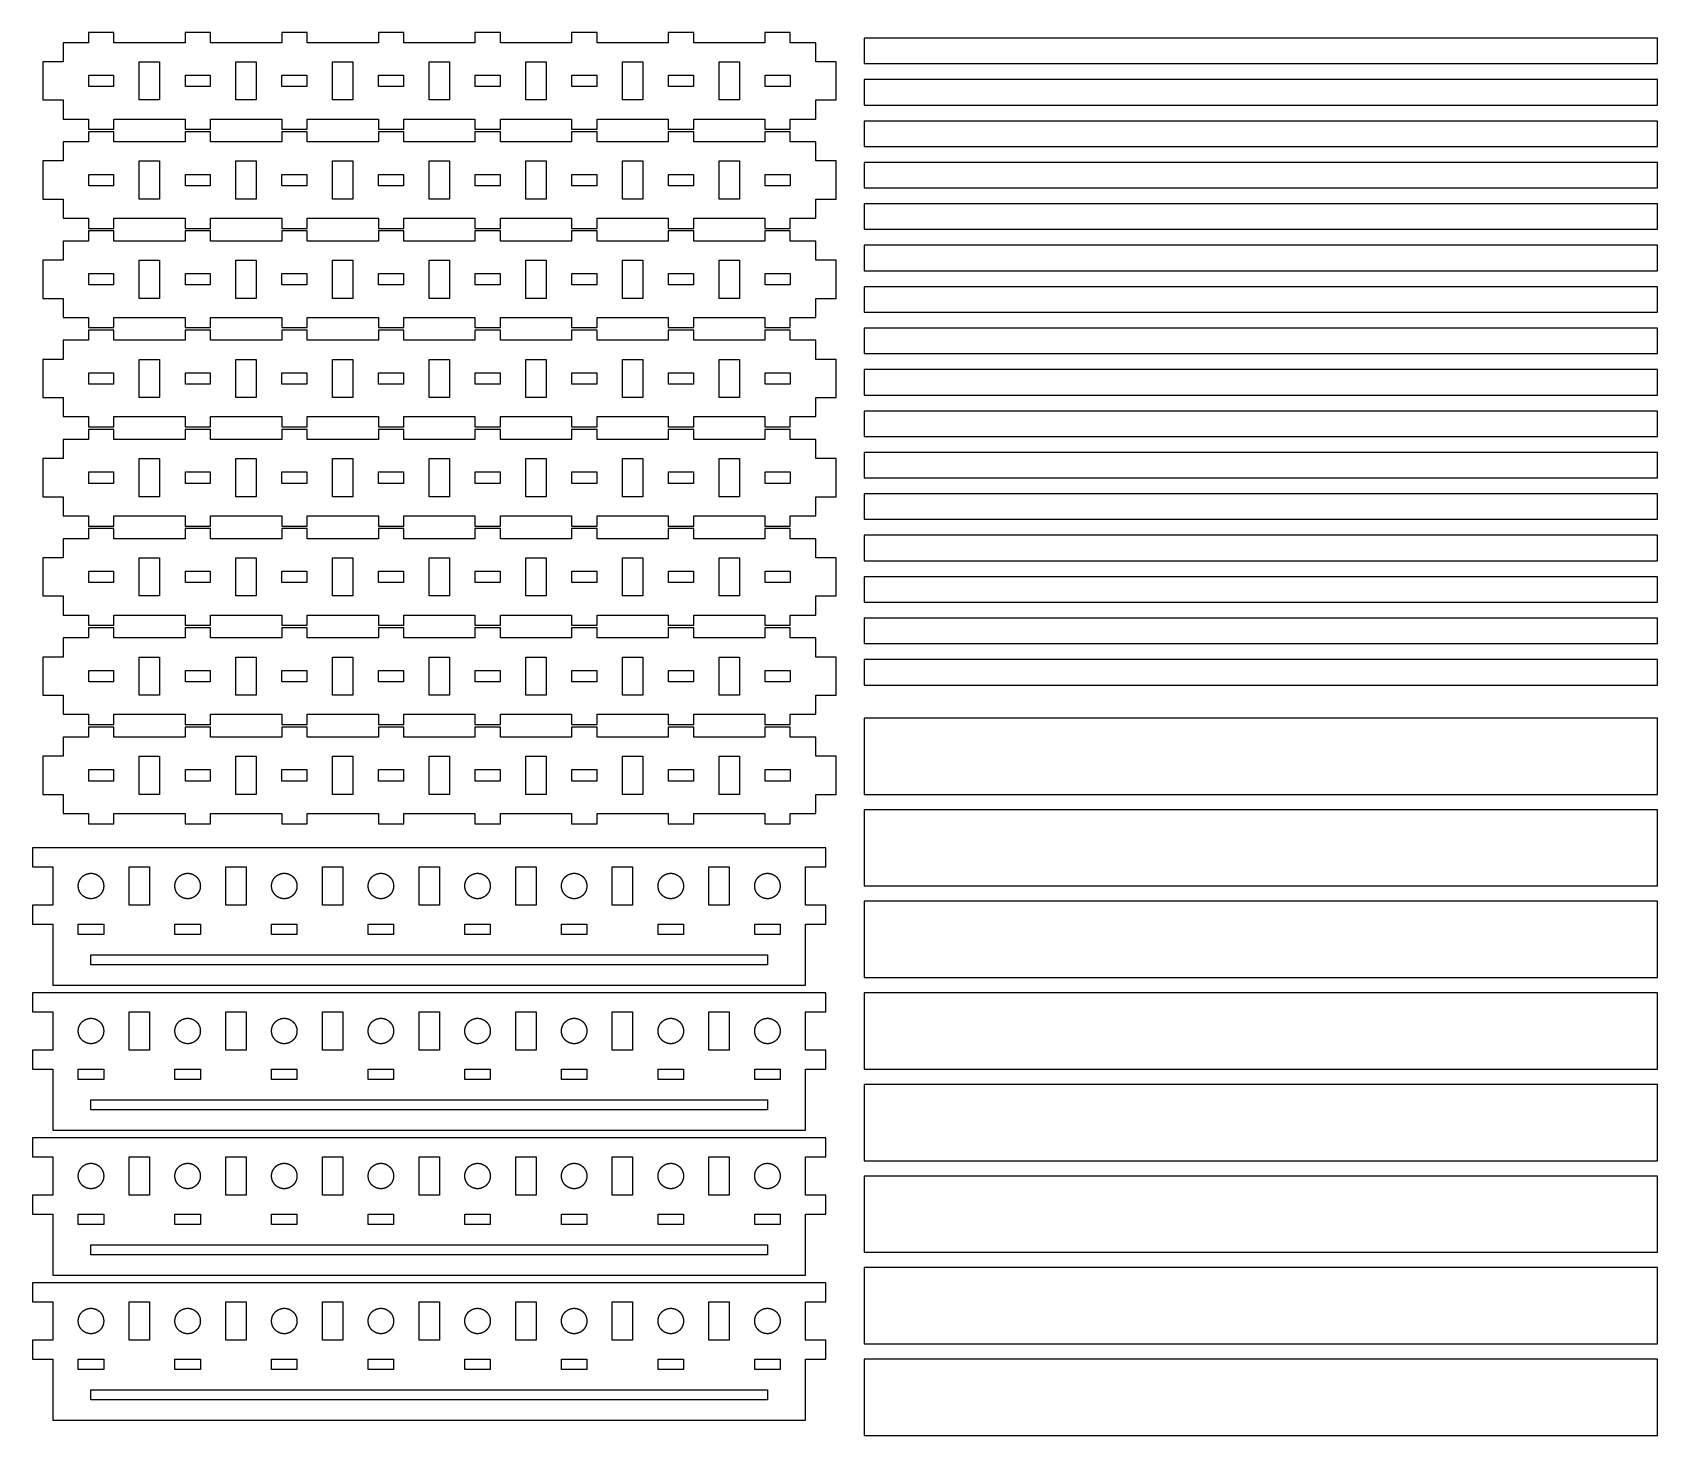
# Model space of a CAD drawing. Header units: metres. Extents: x -160 to 479, y -45 to 506.
import ezdxf

# ---------------------------------------------------------------- set-up
doc = ezdxf.new("R2010")
doc.units = ezdxf.units.M

msp = doc.modelspace()

# ---------------------------------------------------------------- linework, layer by layer
for p, q in [((-128, 506.5), (-138, 506.5)), ((-138, 506.5), (-138, 502.5)), ((-128, 502.5), (-128, 506.5)), ((-90, 506.5), (-100, 506.5)), ((-100, 506.5), (-100, 502.5)), ((-90, 502.5), (-90, 506.5)), ((-52, 506.5), (-62, 506.5)), ((-62, 506.5), (-62, 502.5)), ((-52, 502.5), (-52, 506.5)), ((-14, 506.5), (-24, 506.5)), ((-24, 506.5), (-24, 502.5)), ((-14, 502.5), (-14, 506.5)), ((24, 506.5), (14, 506.5)), ((14, 506.5), (14, 502.5)), ((24, 502.5), (24, 506.5)), ((62, 506.5), (52, 506.5)), ((52, 506.5), (52, 502.5)), ((62, 502.5), (62, 506.5)), ((100, 506.5), (90, 506.5)), ((90, 506.5), (90, 502.5)), ((100, 502.5), (100, 506.5)), ((138, 506.5), (128, 506.5)), ((128, 506.5), (128, 502.5)), ((138, 502.5), (138, 506.5)), ((-138, 502.5), (-148, 502.5)), ((-148, 502.5), (-148, 495)), ((-100, 502.5), (-128, 502.5)), ((-62, 502.5), (-90, 502.5)), ((-24, 502.5), (-52, 502.5)), ((14, 502.5), (-14, 502.5)), ((52, 502.5), (24, 502.5)), ((90, 502.5), (62, 502.5)), ((128, 502.5), (100, 502.5)), ((148, 502.5), (138, 502.5)), ((148, 495), (148, 502.5)), ((479, 504.286), (167, 504.286)), ((167, 504.286), (167, 494.286)), ((479, 494.286), (479, 504.286)), ((-148, 495), (-156, 495)), ((-156, 495), (-156, 480)), ((-118, 480), (-118, 495)), ((-118, 495), (-110, 495)), ((-110, 495), (-110, 480)), ((-80, 480), (-80, 495)), ((-80, 495), (-72, 495)), ((-72, 495), (-72, 480)), ((-42, 480), (-42, 495)), ((-42, 495), (-34, 495)), ((-34, 495), (-34, 480)), ((-4, 480), (-4, 495)), ((-4, 495), (4, 495)), ((4, 495), (4, 480)), ((34, 480), (34, 495)), ((34, 495), (42, 495)), ((42, 495), (42, 480)), ((72, 480), (72, 495)), ((72, 495), (80, 495)), ((80, 495), (80, 480)), ((110, 480), (110, 495)), ((110, 495), (118, 495)), ((118, 495), (118, 480)), ((156, 495), (148, 495)), ((156, 480), (156, 495)), ((167, 494.286), (479, 494.286)), ((-137.89, 485.255), (-137.89, 489.745)), ((-137.89, 489.745), (-128.11, 489.745)), ((-128.11, 489.745), (-128.11, 485.255)), ((-99.89, 485.255), (-99.89, 489.745)), ((-99.89, 489.745), (-90.11, 489.745)), ((-90.11, 489.745), (-90.11, 485.255)), ((-61.89, 485.255), (-61.89, 489.745)), ((-61.89, 489.745), (-52.11, 489.745)), ((-52.11, 489.745), (-52.11, 485.255)), ((-23.89, 485.255), (-23.89, 489.745)), ((-23.89, 489.745), (-14.11, 489.745)), ((-14.11, 489.745), (-14.11, 485.255)), ((14.11, 485.255), (14.11, 489.745)), ((14.11, 489.745), (23.89, 489.745)), ((23.89, 489.745), (23.89, 485.255)), ((52.11, 485.255), (52.11, 489.745)), ((52.11, 489.745), (61.89, 489.745)), ((61.89, 489.745), (61.89, 485.255)), ((90.11, 485.255), (90.11, 489.745)), ((90.11, 489.745), (99.89, 489.745)), ((99.89, 489.745), (99.89, 485.255)), ((128.11, 485.255), (128.11, 489.745)), ((128.11, 489.745), (137.89, 489.745)), ((137.89, 489.745), (137.89, 485.255)), ((479, 488), (167, 488)), ((167, 488), (167, 478)), ((479, 478), (479, 488)), ((-156, 480), (-148, 480)), ((-148, 480), (-148, 472.5)), ((-128.11, 485.255), (-137.89, 485.255)), ((-110, 480), (-118, 480)), ((-90.11, 485.255), (-99.89, 485.255)), ((-72, 480), (-80, 480)), ((-52.11, 485.255), (-61.89, 485.255)), ((-34, 480), (-42, 480)), ((-14.11, 485.255), (-23.89, 485.255)), ((4, 480), (-4, 480)), ((23.89, 485.255), (14.11, 485.255)), ((42, 480), (34, 480)), ((61.89, 485.255), (52.11, 485.255)), ((80, 480), (72, 480)), ((99.89, 485.255), (90.11, 485.255)), ((118, 480), (110, 480)), ((137.89, 485.255), (128.11, 485.255)), ((148, 472.5), (148, 480)), ((148, 480), (156, 480)), ((167, 478), (479, 478)), ((-148, 472.5), (-138, 472.5)), ((-138, 472.5), (-138, 468.5)), ((-138, 468.5), (-128, 468.5)), ((-128, 467.5), (-138, 467.5)), ((-138, 467.5), (-138, 463.5)), ((-128, 472.5), (-100, 472.5)), ((-128, 468.5), (-128, 472.5)), ((-128, 463.5), (-128, 467.5)), ((-100, 472.5), (-100, 468.5)), ((-100, 468.5), (-90, 468.5)), ((-90, 467.5), (-100, 467.5)), ((-100, 467.5), (-100, 463.5)), ((-90, 468.5), (-90, 472.5)), ((-90, 472.5), (-62, 472.5)), ((-90, 463.5), (-90, 467.5)), ((-62, 472.5), (-62, 468.5)), ((-62, 468.5), (-52, 468.5)), ((-52, 467.5), (-62, 467.5)), ((-62, 467.5), (-62, 463.5)), ((-52, 468.5), (-52, 472.5)), ((-52, 472.5), (-24, 472.5)), ((-52, 463.5), (-52, 467.5)), ((-24, 472.5), (-24, 468.5)), ((-24, 468.5), (-14, 468.5)), ((-14, 467.5), (-24, 467.5)), ((-24, 467.5), (-24, 463.5)), ((-14, 468.5), (-14, 472.5)), ((-14, 472.5), (14, 472.5)), ((-14, 463.5), (-14, 467.5)), ((14, 472.5), (14, 468.5)), ((14, 468.5), (24, 468.5)), ((24, 467.5), (14, 467.5)), ((14, 467.5), (14, 463.5)), ((24, 468.5), (24, 472.5)), ((24, 472.5), (52, 472.5)), ((24, 463.5), (24, 467.5)), ((52, 472.5), (52, 468.5)), ((52, 468.5), (62, 468.5)), ((62, 467.5), (52, 467.5)), ((52, 467.5), (52, 463.5)), ((62, 468.5), (62, 472.5)), ((62, 472.5), (90, 472.5)), ((62, 463.5), (62, 467.5)), ((90, 472.5), (90, 468.5)), ((90, 468.5), (100, 468.5)), ((100, 467.5), (90, 467.5)), ((90, 467.5), (90, 463.5)), ((100, 468.5), (100, 472.5)), ((100, 472.5), (128, 472.5)), ((100, 463.5), (100, 467.5)), ((128, 472.5), (128, 468.5)), ((128, 468.5), (138, 468.5)), ((138, 467.5), (128, 467.5)), ((128, 467.5), (128, 463.5)), ((138, 468.5), (138, 472.5)), ((138, 472.5), (148, 472.5)), ((138, 463.5), (138, 467.5)), ((479, 471.714), (167, 471.714)), ((167, 471.714), (167, 461.714)), ((479, 461.714), (479, 471.714)), ((-138, 463.5), (-148, 463.5)), ((-148, 463.5), (-148, 456)), ((-100, 463.5), (-128, 463.5)), ((-62, 463.5), (-90, 463.5)), ((-24, 463.5), (-52, 463.5)), ((14, 463.5), (-14, 463.5)), ((52, 463.5), (24, 463.5)), ((90, 463.5), (62, 463.5)), ((128, 463.5), (100, 463.5)), ((148, 463.5), (138, 463.5)), ((148, 456), (148, 463.5)), ((167, 461.714), (479, 461.714)), ((-148, 456), (-156, 456)), ((-156, 456), (-156, 441)), ((-118, 441), (-118, 456)), ((-118, 456), (-110, 456)), ((-110, 456), (-110, 441)), ((-80, 441), (-80, 456)), ((-80, 456), (-72, 456)), ((-72, 456), (-72, 441)), ((-42, 441), (-42, 456)), ((-42, 456), (-34, 456)), ((-34, 456), (-34, 441)), ((-4, 441), (-4, 456)), ((-4, 456), (4, 456)), ((4, 456), (4, 441)), ((34, 441), (34, 456)), ((34, 456), (42, 456)), ((42, 456), (42, 441)), ((72, 441), (72, 456)), ((72, 456), (80, 456)), ((80, 456), (80, 441)), ((110, 441), (110, 456)), ((110, 456), (118, 456)), ((118, 456), (118, 441)), ((156, 456), (148, 456)), ((156, 441), (156, 456)), ((479, 455.429), (167, 455.429)), ((167, 455.429), (167, 445.429)), ((479, 445.429), (479, 455.429)), ((-137.89, 446.255), (-137.89, 450.745)), ((-137.89, 450.745), (-128.11, 450.745)), ((-128.11, 450.745), (-128.11, 446.255)), ((-99.89, 446.255), (-99.89, 450.745)), ((-99.89, 450.745), (-90.11, 450.745)), ((-90.11, 450.745), (-90.11, 446.255)), ((-61.89, 446.255), (-61.89, 450.745)), ((-61.89, 450.745), (-52.11, 450.745)), ((-52.11, 450.745), (-52.11, 446.255)), ((-23.89, 446.255), (-23.89, 450.745)), ((-23.89, 450.745), (-14.11, 450.745)), ((-14.11, 450.745), (-14.11, 446.255)), ((14.11, 446.255), (14.11, 450.745)), ((14.11, 450.745), (23.89, 450.745)), ((23.89, 450.745), (23.89, 446.255)), ((52.11, 446.255), (52.11, 450.745)), ((52.11, 450.745), (61.89, 450.745)), ((61.89, 450.745), (61.89, 446.255)), ((90.11, 446.255), (90.11, 450.745)), ((90.11, 450.745), (99.89, 450.745)), ((99.89, 450.745), (99.89, 446.255)), ((128.11, 446.255), (128.11, 450.745)), ((128.11, 450.745), (137.89, 450.745)), ((137.89, 450.745), (137.89, 446.255)), ((-156, 441), (-148, 441)), ((-148, 441), (-148, 433.5)), ((-128.11, 446.255), (-137.89, 446.255)), ((-110, 441), (-118, 441)), ((-90.11, 446.255), (-99.89, 446.255)), ((-72, 441), (-80, 441)), ((-52.11, 446.255), (-61.89, 446.255)), ((-34, 441), (-42, 441)), ((-14.11, 446.255), (-23.89, 446.255)), ((4, 441), (-4, 441)), ((23.89, 446.255), (14.11, 446.255)), ((42, 441), (34, 441)), ((61.89, 446.255), (52.11, 446.255)), ((80, 441), (72, 441)), ((99.89, 446.255), (90.11, 446.255)), ((118, 441), (110, 441)), ((137.89, 446.255), (128.11, 446.255)), ((148, 433.5), (148, 441)), ((148, 441), (156, 441)), ((167, 445.429), (479, 445.429)), ((479, 439.143), (167, 439.143)), ((167, 439.143), (167, 429.143)), ((479, 429.143), (479, 439.143)), ((-148, 433.5), (-138, 433.5)), ((-138, 433.5), (-138, 429.5)), ((-138, 429.5), (-128, 429.5)), ((-128, 428.5), (-138, 428.5)), ((-138, 428.5), (-138, 424.5)), ((-128, 433.5), (-100, 433.5)), ((-128, 429.5), (-128, 433.5)), ((-128, 424.5), (-128, 428.5)), ((-100, 433.5), (-100, 429.5)), ((-100, 429.5), (-90, 429.5)), ((-90, 428.5), (-100, 428.5)), ((-100, 428.5), (-100, 424.5)), ((-90, 429.5), (-90, 433.5)), ((-90, 433.5), (-62, 433.5)), ((-90, 424.5), (-90, 428.5)), ((-62, 433.5), (-62, 429.5)), ((-62, 429.5), (-52, 429.5)), ((-52, 428.5), (-62, 428.5)), ((-62, 428.5), (-62, 424.5)), ((-52, 429.5), (-52, 433.5)), ((-52, 433.5), (-24, 433.5)), ((-52, 424.5), (-52, 428.5)), ((-24, 433.5), (-24, 429.5)), ((-24, 429.5), (-14, 429.5)), ((-14, 428.5), (-24, 428.5)), ((-24, 428.5), (-24, 424.5)), ((-14, 429.5), (-14, 433.5)), ((-14, 433.5), (14, 433.5)), ((-14, 424.5), (-14, 428.5)), ((14, 433.5), (14, 429.5)), ((14, 429.5), (24, 429.5)), ((24, 428.5), (14, 428.5)), ((14, 428.5), (14, 424.5)), ((24, 429.5), (24, 433.5)), ((24, 433.5), (52, 433.5)), ((24, 424.5), (24, 428.5)), ((52, 433.5), (52, 429.5)), ((52, 429.5), (62, 429.5)), ((62, 428.5), (52, 428.5)), ((52, 428.5), (52, 424.5)), ((62, 429.5), (62, 433.5)), ((62, 433.5), (90, 433.5)), ((62, 424.5), (62, 428.5)), ((90, 433.5), (90, 429.5)), ((90, 429.5), (100, 429.5)), ((100, 428.5), (90, 428.5)), ((90, 428.5), (90, 424.5)), ((100, 429.5), (100, 433.5)), ((100, 433.5), (128, 433.5)), ((100, 424.5), (100, 428.5)), ((128, 433.5), (128, 429.5)), ((128, 429.5), (138, 429.5)), ((138, 428.5), (128, 428.5)), ((128, 428.5), (128, 424.5)), ((138, 429.5), (138, 433.5)), ((138, 433.5), (148, 433.5)), ((138, 424.5), (138, 428.5)), ((167, 429.143), (479, 429.143)), ((-138, 424.5), (-148, 424.5)), ((-148, 424.5), (-148, 417)), ((-100, 424.5), (-128, 424.5)), ((-62, 424.5), (-90, 424.5)), ((-24, 424.5), (-52, 424.5)), ((14, 424.5), (-14, 424.5)), ((52, 424.5), (24, 424.5)), ((90, 424.5), (62, 424.5)), ((128, 424.5), (100, 424.5)), ((148, 424.5), (138, 424.5)), ((148, 417), (148, 424.5)), ((479, 422.857), (167, 422.857)), ((167, 422.857), (167, 412.857)), ((479, 412.857), (479, 422.857)), ((-148, 417), (-156, 417)), ((-156, 417), (-156, 402)), ((-118, 402), (-118, 417)), ((-118, 417), (-110, 417)), ((-110, 417), (-110, 402)), ((-80, 402), (-80, 417)), ((-80, 417), (-72, 417)), ((-72, 417), (-72, 402)), ((-42, 402), (-42, 417)), ((-42, 417), (-34, 417)), ((-34, 417), (-34, 402)), ((-4, 402), (-4, 417)), ((-4, 417), (4, 417)), ((4, 417), (4, 402)), ((34, 402), (34, 417)), ((34, 417), (42, 417)), ((42, 417), (42, 402)), ((72, 402), (72, 417)), ((72, 417), (80, 417)), ((80, 417), (80, 402)), ((110, 402), (110, 417)), ((110, 417), (118, 417)), ((118, 417), (118, 402)), ((156, 417), (148, 417)), ((156, 402), (156, 417)), ((-137.89, 407.255), (-137.89, 411.745)), ((-137.89, 411.745), (-128.11, 411.745)), ((-128.11, 411.745), (-128.11, 407.255)), ((-99.89, 407.255), (-99.89, 411.745)), ((-99.89, 411.745), (-90.11, 411.745)), ((-90.11, 411.745), (-90.11, 407.255)), ((-61.89, 407.255), (-61.89, 411.745)), ((-61.89, 411.745), (-52.11, 411.745)), ((-52.11, 411.745), (-52.11, 407.255)), ((-23.89, 407.255), (-23.89, 411.745)), ((-23.89, 411.745), (-14.11, 411.745)), ((-14.11, 411.745), (-14.11, 407.255)), ((14.11, 407.255), (14.11, 411.745)), ((14.11, 411.745), (23.89, 411.745)), ((23.89, 411.745), (23.89, 407.255)), ((52.11, 407.255), (52.11, 411.745)), ((52.11, 411.745), (61.89, 411.745)), ((61.89, 411.745), (61.89, 407.255)), ((90.11, 407.255), (90.11, 411.745)), ((90.11, 411.745), (99.89, 411.745)), ((99.89, 411.745), (99.89, 407.255)), ((128.11, 407.255), (128.11, 411.745)), ((128.11, 411.745), (137.89, 411.745)), ((137.89, 411.745), (137.89, 407.255)), ((167, 412.857), (479, 412.857)), ((-128.11, 407.255), (-137.89, 407.255)), ((-90.11, 407.255), (-99.89, 407.255)), ((-52.11, 407.255), (-61.89, 407.255)), ((-14.11, 407.255), (-23.89, 407.255)), ((23.89, 407.255), (14.11, 407.255)), ((61.89, 407.255), (52.11, 407.255)), ((99.89, 407.255), (90.11, 407.255)), ((137.89, 407.255), (128.11, 407.255)), ((479, 406.571), (167, 406.571)), ((167, 406.571), (167, 396.571)), ((479, 396.571), (479, 406.571)), ((-156, 402), (-148, 402)), ((-148, 402), (-148, 394.5)), ((-110, 402), (-118, 402)), ((-72, 402), (-80, 402)), ((-34, 402), (-42, 402)), ((4, 402), (-4, 402)), ((42, 402), (34, 402)), ((80, 402), (72, 402)), ((118, 402), (110, 402)), ((148, 394.5), (148, 402)), ((148, 402), (156, 402)), ((167, 396.571), (479, 396.571)), ((-148, 394.5), (-138, 394.5)), ((-138, 394.5), (-138, 390.5)), ((-138, 390.5), (-128, 390.5)), ((-128, 394.5), (-100, 394.5)), ((-128, 390.5), (-128, 394.5)), ((-100, 394.5), (-100, 390.5)), ((-100, 390.5), (-90, 390.5)), ((-90, 390.5), (-90, 394.5)), ((-90, 394.5), (-62, 394.5)), ((-62, 394.5), (-62, 390.5)), ((-62, 390.5), (-52, 390.5)), ((-52, 390.5), (-52, 394.5)), ((-52, 394.5), (-24, 394.5)), ((-24, 394.5), (-24, 390.5)), ((-24, 390.5), (-14, 390.5)), ((-14, 390.5), (-14, 394.5)), ((-14, 394.5), (14, 394.5)), ((14, 394.5), (14, 390.5)), ((14, 390.5), (24, 390.5)), ((24, 390.5), (24, 394.5)), ((24, 394.5), (52, 394.5)), ((52, 394.5), (52, 390.5)), ((52, 390.5), (62, 390.5)), ((62, 390.5), (62, 394.5)), ((62, 394.5), (90, 394.5)), ((90, 394.5), (90, 390.5)), ((90, 390.5), (100, 390.5)), ((100, 390.5), (100, 394.5)), ((100, 394.5), (128, 394.5)), ((128, 394.5), (128, 390.5)), ((128, 390.5), (138, 390.5)), ((138, 390.5), (138, 394.5)), ((138, 394.5), (148, 394.5)), ((479, 390.286), (167, 390.286)), ((167, 390.286), (167, 380.286)), ((479, 380.286), (479, 390.286)), ((-138, 385.5), (-148, 385.5)), ((-148, 385.5), (-148, 378)), ((-128, 389.5), (-138, 389.5)), ((-138, 389.5), (-138, 385.5)), ((-128, 385.5), (-128, 389.5)), ((-100, 385.5), (-128, 385.5)), ((-90, 389.5), (-100, 389.5)), ((-100, 389.5), (-100, 385.5)), ((-90, 385.5), (-90, 389.5)), ((-62, 385.5), (-90, 385.5)), ((-52, 389.5), (-62, 389.5)), ((-62, 389.5), (-62, 385.5)), ((-52, 385.5), (-52, 389.5)), ((-24, 385.5), (-52, 385.5)), ((-14, 389.5), (-24, 389.5)), ((-24, 389.5), (-24, 385.5)), ((-14, 385.5), (-14, 389.5)), ((14, 385.5), (-14, 385.5)), ((24, 389.5), (14, 389.5)), ((14, 389.5), (14, 385.5)), ((24, 385.5), (24, 389.5)), ((52, 385.5), (24, 385.5)), ((62, 389.5), (52, 389.5)), ((52, 389.5), (52, 385.5)), ((62, 385.5), (62, 389.5)), ((90, 385.5), (62, 385.5)), ((100, 389.5), (90, 389.5)), ((90, 389.5), (90, 385.5)), ((100, 385.5), (100, 389.5)), ((128, 385.5), (100, 385.5)), ((138, 389.5), (128, 389.5)), ((128, 389.5), (128, 385.5)), ((138, 385.5), (138, 389.5)), ((148, 385.5), (138, 385.5)), ((148, 378), (148, 385.5)), ((-148, 378), (-156, 378)), ((-156, 378), (-156, 363)), ((-118, 363), (-118, 378)), ((-118, 378), (-110, 378)), ((-110, 378), (-110, 363)), ((-80, 363), (-80, 378)), ((-80, 378), (-72, 378)), ((-72, 378), (-72, 363)), ((-42, 363), (-42, 378)), ((-42, 378), (-34, 378)), ((-34, 378), (-34, 363)), ((-4, 363), (-4, 378)), ((-4, 378), (4, 378)), ((4, 378), (4, 363)), ((34, 363), (34, 378)), ((34, 378), (42, 378)), ((42, 378), (42, 363)), ((72, 363), (72, 378)), ((72, 378), (80, 378)), ((80, 378), (80, 363)), ((110, 363), (110, 378)), ((110, 378), (118, 378)), ((118, 378), (118, 363)), ((156, 378), (148, 378)), ((156, 363), (156, 378)), ((167, 380.286), (479, 380.286)), ((-137.89, 368.255), (-137.89, 372.745)), ((-137.89, 372.745), (-128.11, 372.745)), ((-128.11, 372.745), (-128.11, 368.255)), ((-99.89, 368.255), (-99.89, 372.745)), ((-99.89, 372.745), (-90.11, 372.745)), ((-90.11, 372.745), (-90.11, 368.255)), ((-61.89, 368.255), (-61.89, 372.745)), ((-61.89, 372.745), (-52.11, 372.745)), ((-52.11, 372.745), (-52.11, 368.255)), ((-23.89, 368.255), (-23.89, 372.745)), ((-23.89, 372.745), (-14.11, 372.745)), ((-14.11, 372.745), (-14.11, 368.255)), ((14.11, 368.255), (14.11, 372.745)), ((14.11, 372.745), (23.89, 372.745)), ((23.89, 372.745), (23.89, 368.255)), ((52.11, 368.255), (52.11, 372.745)), ((52.11, 372.745), (61.89, 372.745)), ((61.89, 372.745), (61.89, 368.255)), ((90.11, 368.255), (90.11, 372.745)), ((90.11, 372.745), (99.89, 372.745)), ((99.89, 372.745), (99.89, 368.255)), ((128.11, 368.255), (128.11, 372.745)), ((128.11, 372.745), (137.89, 372.745)), ((137.89, 372.745), (137.89, 368.255)), ((479, 374), (167, 374)), ((167, 374), (167, 364)), ((479, 364), (479, 374)), ((-128.11, 368.255), (-137.89, 368.255)), ((-90.11, 368.255), (-99.89, 368.255)), ((-52.11, 368.255), (-61.89, 368.255)), ((-14.11, 368.255), (-23.89, 368.255)), ((23.89, 368.255), (14.11, 368.255)), ((61.89, 368.255), (52.11, 368.255)), ((99.89, 368.255), (90.11, 368.255)), ((137.89, 368.255), (128.11, 368.255)), ((-156, 363), (-148, 363)), ((-148, 363), (-148, 355.5)), ((-110, 363), (-118, 363)), ((-72, 363), (-80, 363)), ((-34, 363), (-42, 363)), ((4, 363), (-4, 363)), ((42, 363), (34, 363)), ((80, 363), (72, 363)), ((118, 363), (110, 363)), ((148, 355.5), (148, 363)), ((148, 363), (156, 363)), ((167, 364), (479, 364)), ((-148, 355.5), (-138, 355.5)), ((-138, 355.5), (-138, 351.5)), ((-138, 351.5), (-128, 351.5)), ((-128, 355.5), (-100, 355.5)), ((-128, 351.5), (-128, 355.5)), ((-100, 355.5), (-100, 351.5)), ((-100, 351.5), (-90, 351.5)), ((-90, 351.5), (-90, 355.5)), ((-90, 355.5), (-62, 355.5)), ((-62, 355.5), (-62, 351.5)), ((-62, 351.5), (-52, 351.5)), ((-52, 351.5), (-52, 355.5)), ((-52, 355.5), (-24, 355.5)), ((-24, 355.5), (-24, 351.5)), ((-24, 351.5), (-14, 351.5)), ((-14, 351.5), (-14, 355.5)), ((-14, 355.5), (14, 355.5)), ((14, 355.5), (14, 351.5)), ((14, 351.5), (24, 351.5)), ((24, 351.5), (24, 355.5)), ((24, 355.5), (52, 355.5)), ((52, 355.5), (52, 351.5)), ((52, 351.5), (62, 351.5)), ((62, 351.5), (62, 355.5)), ((62, 355.5), (90, 355.5)), ((90, 355.5), (90, 351.5)), ((90, 351.5), (100, 351.5)), ((100, 351.5), (100, 355.5)), ((100, 355.5), (128, 355.5)), ((128, 355.5), (128, 351.5)), ((128, 351.5), (138, 351.5)), ((138, 351.5), (138, 355.5)), ((138, 355.5), (148, 355.5)), ((479, 357.714), (167, 357.714)), ((167, 357.714), (167, 347.714)), ((479, 347.714), (479, 357.714)), ((-138, 346.5), (-148, 346.5)), ((-148, 346.5), (-148, 339)), ((-128, 350.5), (-138, 350.5)), ((-138, 350.5), (-138, 346.5)), ((-128, 346.5), (-128, 350.5)), ((-100, 346.5), (-128, 346.5)), ((-90, 350.5), (-100, 350.5)), ((-100, 350.5), (-100, 346.5)), ((-90, 346.5), (-90, 350.5)), ((-62, 346.5), (-90, 346.5)), ((-52, 350.5), (-62, 350.5)), ((-62, 350.5), (-62, 346.5)), ((-52, 346.5), (-52, 350.5)), ((-24, 346.5), (-52, 346.5)), ((-14, 350.5), (-24, 350.5)), ((-24, 350.5), (-24, 346.5)), ((-14, 346.5), (-14, 350.5)), ((14, 346.5), (-14, 346.5)), ((24, 350.5), (14, 350.5)), ((14, 350.5), (14, 346.5)), ((24, 346.5), (24, 350.5)), ((52, 346.5), (24, 346.5)), ((62, 350.5), (52, 350.5)), ((52, 350.5), (52, 346.5)), ((62, 346.5), (62, 350.5)), ((90, 346.5), (62, 346.5)), ((100, 350.5), (90, 350.5)), ((90, 350.5), (90, 346.5)), ((100, 346.5), (100, 350.5)), ((128, 346.5), (100, 346.5)), ((138, 350.5), (128, 350.5)), ((128, 350.5), (128, 346.5)), ((138, 346.5), (138, 350.5)), ((148, 346.5), (138, 346.5)), ((148, 339), (148, 346.5)), ((167, 347.714), (479, 347.714)), ((-148, 339), (-156, 339)), ((-156, 339), (-156, 324)), ((-118, 324), (-118, 339)), ((-118, 339), (-110, 339)), ((-110, 339), (-110, 324)), ((-80, 324), (-80, 339)), ((-80, 339), (-72, 339)), ((-72, 339), (-72, 324)), ((-42, 324), (-42, 339)), ((-42, 339), (-34, 339)), ((-34, 339), (-34, 324)), ((-4, 324), (-4, 339)), ((-4, 339), (4, 339)), ((4, 339), (4, 324)), ((34, 324), (34, 339)), ((34, 339), (42, 339)), ((42, 339), (42, 324)), ((72, 324), (72, 339)), ((72, 339), (80, 339)), ((80, 339), (80, 324)), ((110, 324), (110, 339)), ((110, 339), (118, 339)), ((118, 339), (118, 324)), ((156, 339), (148, 339)), ((156, 324), (156, 339)), ((479, 341.429), (167, 341.429)), ((167, 341.429), (167, 331.429)), ((479, 331.429), (479, 341.429)), ((-137.89, 329.255), (-137.89, 333.745)), ((-137.89, 333.745), (-128.11, 333.745)), ((-128.11, 333.745), (-128.11, 329.255)), ((-99.89, 329.255), (-99.89, 333.745)), ((-99.89, 333.745), (-90.11, 333.745)), ((-90.11, 333.745), (-90.11, 329.255)), ((-61.89, 329.255), (-61.89, 333.745)), ((-61.89, 333.745), (-52.11, 333.745)), ((-52.11, 333.745), (-52.11, 329.255)), ((-23.89, 329.255), (-23.89, 333.745)), ((-23.89, 333.745), (-14.11, 333.745)), ((-14.11, 333.745), (-14.11, 329.255)), ((14.11, 329.255), (14.11, 333.745)), ((14.11, 333.745), (23.89, 333.745)), ((23.89, 333.745), (23.89, 329.255)), ((52.11, 329.255), (52.11, 333.745)), ((52.11, 333.745), (61.89, 333.745)), ((61.89, 333.745), (61.89, 329.255)), ((90.11, 329.255), (90.11, 333.745)), ((90.11, 333.745), (99.89, 333.745)), ((99.89, 333.745), (99.89, 329.255)), ((128.11, 329.255), (128.11, 333.745)), ((128.11, 333.745), (137.89, 333.745)), ((137.89, 333.745), (137.89, 329.255)), ((-128.11, 329.255), (-137.89, 329.255)), ((-90.11, 329.255), (-99.89, 329.255)), ((-52.11, 329.255), (-61.89, 329.255)), ((-14.11, 329.255), (-23.89, 329.255)), ((23.89, 329.255), (14.11, 329.255)), ((61.89, 329.255), (52.11, 329.255)), ((99.89, 329.255), (90.11, 329.255)), ((137.89, 329.255), (128.11, 329.255)), ((167, 331.429), (479, 331.429)), ((-156, 324), (-148, 324)), ((-148, 324), (-148, 316.5)), ((-110, 324), (-118, 324)), ((-72, 324), (-80, 324)), ((-34, 324), (-42, 324)), ((4, 324), (-4, 324)), ((42, 324), (34, 324)), ((80, 324), (72, 324)), ((118, 324), (110, 324)), ((148, 316.5), (148, 324)), ((148, 324), (156, 324)), ((479, 325.143), (167, 325.143)), ((167, 325.143), (167, 315.143)), ((479, 315.143), (479, 325.143)), ((-148, 316.5), (-138, 316.5)), ((-138, 316.5), (-138, 312.5)), ((-128, 316.5), (-100, 316.5)), ((-128, 312.5), (-128, 316.5)), ((-100, 316.5), (-100, 312.5)), ((-90, 312.5), (-90, 316.5)), ((-90, 316.5), (-62, 316.5)), ((-62, 316.5), (-62, 312.5)), ((-52, 312.5), (-52, 316.5)), ((-52, 316.5), (-24, 316.5)), ((-24, 316.5), (-24, 312.5)), ((-14, 312.5), (-14, 316.5)), ((-14, 316.5), (14, 316.5)), ((14, 316.5), (14, 312.5)), ((24, 312.5), (24, 316.5)), ((24, 316.5), (52, 316.5)), ((52, 316.5), (52, 312.5)), ((62, 312.5), (62, 316.5)), ((62, 316.5), (90, 316.5)), ((90, 316.5), (90, 312.5)), ((100, 312.5), (100, 316.5)), ((100, 316.5), (128, 316.5)), ((128, 316.5), (128, 312.5)), ((138, 312.5), (138, 316.5)), ((138, 316.5), (148, 316.5)), ((167, 315.143), (479, 315.143)), ((-138, 307.5), (-148, 307.5)), ((-148, 307.5), (-148, 300)), ((-138, 312.5), (-128, 312.5)), ((-128, 311.5), (-138, 311.5)), ((-138, 311.5), (-138, 307.5)), ((-128, 307.5), (-128, 311.5)), ((-100, 307.5), (-128, 307.5)), ((-100, 312.5), (-90, 312.5)), ((-90, 311.5), (-100, 311.5)), ((-100, 311.5), (-100, 307.5)), ((-90, 307.5), (-90, 311.5)), ((-62, 307.5), (-90, 307.5)), ((-62, 312.5), (-52, 312.5)), ((-52, 311.5), (-62, 311.5)), ((-62, 311.5), (-62, 307.5)), ((-52, 307.5), (-52, 311.5)), ((-24, 307.5), (-52, 307.5)), ((-24, 312.5), (-14, 312.5)), ((-14, 311.5), (-24, 311.5)), ((-24, 311.5), (-24, 307.5)), ((-14, 307.5), (-14, 311.5)), ((14, 307.5), (-14, 307.5)), ((14, 312.5), (24, 312.5)), ((24, 311.5), (14, 311.5)), ((14, 311.5), (14, 307.5)), ((24, 307.5), (24, 311.5)), ((52, 307.5), (24, 307.5)), ((52, 312.5), (62, 312.5)), ((62, 311.5), (52, 311.5)), ((52, 311.5), (52, 307.5)), ((62, 307.5), (62, 311.5)), ((90, 307.5), (62, 307.5)), ((90, 312.5), (100, 312.5)), ((100, 311.5), (90, 311.5)), ((90, 311.5), (90, 307.5)), ((100, 307.5), (100, 311.5)), ((128, 307.5), (100, 307.5)), ((128, 312.5), (138, 312.5)), ((138, 311.5), (128, 311.5)), ((128, 311.5), (128, 307.5)), ((138, 307.5), (138, 311.5)), ((148, 307.5), (138, 307.5)), ((148, 300), (148, 307.5)), ((479, 308.857), (167, 308.857)), ((167, 308.857), (167, 298.857)), ((479, 298.857), (479, 308.857)), ((-148, 300), (-156, 300)), ((-156, 300), (-156, 285)), ((-137.89, 290.255), (-137.89, 294.745)), ((-137.89, 294.745), (-128.11, 294.745)), ((-128.11, 294.745), (-128.11, 290.255)), ((-118, 285), (-118, 300)), ((-118, 300), (-110, 300)), ((-110, 300), (-110, 285)), ((-99.89, 290.255), (-99.89, 294.745)), ((-99.89, 294.745), (-90.11, 294.745)), ((-90.11, 294.745), (-90.11, 290.255)), ((-80, 285), (-80, 300)), ((-80, 300), (-72, 300)), ((-72, 300), (-72, 285)), ((-61.89, 290.255), (-61.89, 294.745)), ((-61.89, 294.745), (-52.11, 294.745)), ((-52.11, 294.745), (-52.11, 290.255)), ((-42, 285), (-42, 300)), ((-42, 300), (-34, 300)), ((-34, 300), (-34, 285)), ((-23.89, 290.255), (-23.89, 294.745)), ((-23.89, 294.745), (-14.11, 294.745)), ((-14.11, 294.745), (-14.11, 290.255)), ((-4, 285), (-4, 300)), ((-4, 300), (4, 300)), ((4, 300), (4, 285)), ((14.11, 290.255), (14.11, 294.745)), ((14.11, 294.745), (23.89, 294.745)), ((23.89, 294.745), (23.89, 290.255)), ((34, 285), (34, 300)), ((34, 300), (42, 300)), ((42, 300), (42, 285)), ((52.11, 290.255), (52.11, 294.745)), ((52.11, 294.745), (61.89, 294.745)), ((61.89, 294.745), (61.89, 290.255)), ((72, 285), (72, 300)), ((72, 300), (80, 300)), ((80, 300), (80, 285)), ((90.11, 290.255), (90.11, 294.745)), ((90.11, 294.745), (99.89, 294.745)), ((99.89, 294.745), (99.89, 290.255)), ((110, 285), (110, 300)), ((110, 300), (118, 300)), ((118, 300), (118, 285)), ((128.11, 290.255), (128.11, 294.745)), ((128.11, 294.745), (137.89, 294.745)), ((137.89, 294.745), (137.89, 290.255)), ((156, 300), (148, 300)), ((156, 285), (156, 300)), ((167, 298.857), (479, 298.857)), ((-128.11, 290.255), (-137.89, 290.255)), ((-90.11, 290.255), (-99.89, 290.255)), ((-52.11, 290.255), (-61.89, 290.255)), ((-14.11, 290.255), (-23.89, 290.255)), ((23.89, 290.255), (14.11, 290.255)), ((61.89, 290.255), (52.11, 290.255)), ((99.89, 290.255), (90.11, 290.255)), ((137.89, 290.255), (128.11, 290.255)), ((479, 292.571), (167, 292.571)), ((167, 292.571), (167, 282.571)), ((479, 282.571), (479, 292.571)), ((-156, 285), (-148, 285)), ((-148, 285), (-148, 277.5)), ((-110, 285), (-118, 285)), ((-72, 285), (-80, 285)), ((-34, 285), (-42, 285)), ((4, 285), (-4, 285)), ((42, 285), (34, 285)), ((80, 285), (72, 285)), ((118, 285), (110, 285)), ((148, 277.5), (148, 285)), ((148, 285), (156, 285)), ((167, 282.571), (479, 282.571)), ((-148, 277.5), (-138, 277.5)), ((-138, 277.5), (-138, 273.5)), ((-128, 277.5), (-100, 277.5)), ((-128, 273.5), (-128, 277.5)), ((-100, 277.5), (-100, 273.5)), ((-90, 273.5), (-90, 277.5)), ((-90, 277.5), (-62, 277.5)), ((-62, 277.5), (-62, 273.5)), ((-52, 273.5), (-52, 277.5)), ((-52, 277.5), (-24, 277.5)), ((-24, 277.5), (-24, 273.5)), ((-14, 273.5), (-14, 277.5)), ((-14, 277.5), (14, 277.5)), ((14, 277.5), (14, 273.5)), ((24, 273.5), (24, 277.5)), ((24, 277.5), (52, 277.5)), ((52, 277.5), (52, 273.5)), ((62, 273.5), (62, 277.5)), ((62, 277.5), (90, 277.5)), ((90, 277.5), (90, 273.5)), ((100, 273.5), (100, 277.5)), ((100, 277.5), (128, 277.5)), ((128, 277.5), (128, 273.5)), ((138, 273.5), (138, 277.5)), ((138, 277.5), (148, 277.5)), ((479, 276.286), (167, 276.286)), ((167, 276.286), (167, 266.286)), ((479, 266.286), (479, 276.286)), ((-138, 268.5), (-148, 268.5)), ((-148, 268.5), (-148, 261)), ((-138, 273.5), (-128, 273.5)), ((-128, 272.5), (-138, 272.5)), ((-138, 272.5), (-138, 268.5)), ((-128, 268.5), (-128, 272.5)), ((-100, 268.5), (-128, 268.5)), ((-100, 273.5), (-90, 273.5)), ((-90, 272.5), (-100, 272.5)), ((-100, 272.5), (-100, 268.5)), ((-90, 268.5), (-90, 272.5)), ((-62, 268.5), (-90, 268.5)), ((-62, 273.5), (-52, 273.5)), ((-52, 272.5), (-62, 272.5)), ((-62, 272.5), (-62, 268.5)), ((-52, 268.5), (-52, 272.5)), ((-24, 268.5), (-52, 268.5)), ((-24, 273.5), (-14, 273.5)), ((-14, 272.5), (-24, 272.5)), ((-24, 272.5), (-24, 268.5)), ((-14, 268.5), (-14, 272.5)), ((14, 268.5), (-14, 268.5)), ((14, 273.5), (24, 273.5)), ((24, 272.5), (14, 272.5)), ((14, 272.5), (14, 268.5)), ((24, 268.5), (24, 272.5)), ((52, 268.5), (24, 268.5)), ((52, 273.5), (62, 273.5)), ((62, 272.5), (52, 272.5)), ((52, 272.5), (52, 268.5)), ((62, 268.5), (62, 272.5)), ((90, 268.5), (62, 268.5)), ((90, 273.5), (100, 273.5)), ((100, 272.5), (90, 272.5)), ((90, 272.5), (90, 268.5)), ((100, 268.5), (100, 272.5)), ((128, 268.5), (100, 268.5)), ((128, 273.5), (138, 273.5)), ((138, 272.5), (128, 272.5)), ((128, 272.5), (128, 268.5)), ((138, 268.5), (138, 272.5)), ((148, 268.5), (138, 268.5)), ((148, 261), (148, 268.5)), ((167, 266.286), (479, 266.286)), ((-148, 261), (-156, 261)), ((-156, 261), (-156, 246)), ((-137.89, 251.255), (-137.89, 255.745)), ((-137.89, 255.745), (-128.11, 255.745)), ((-128.11, 255.745), (-128.11, 251.255)), ((-118, 246), (-118, 261)), ((-118, 261), (-110, 261)), ((-110, 261), (-110, 246)), ((-99.89, 251.255), (-99.89, 255.745)), ((-99.89, 255.745), (-90.11, 255.745)), ((-90.11, 255.745), (-90.11, 251.255)), ((-80, 246), (-80, 261)), ((-80, 261), (-72, 261)), ((-72, 261), (-72, 246)), ((-61.89, 251.255), (-61.89, 255.745)), ((-61.89, 255.745), (-52.11, 255.745)), ((-52.11, 255.745), (-52.11, 251.255)), ((-42, 246), (-42, 261)), ((-42, 261), (-34, 261)), ((-34, 261), (-34, 246)), ((-23.89, 251.255), (-23.89, 255.745)), ((-23.89, 255.745), (-14.11, 255.745)), ((-14.11, 255.745), (-14.11, 251.255)), ((-4, 246), (-4, 261)), ((-4, 261), (4, 261)), ((4, 261), (4, 246)), ((14.11, 251.255), (14.11, 255.745)), ((14.11, 255.745), (23.89, 255.745)), ((23.89, 255.745), (23.89, 251.255)), ((34, 246), (34, 261)), ((34, 261), (42, 261)), ((42, 261), (42, 246)), ((52.11, 251.255), (52.11, 255.745)), ((52.11, 255.745), (61.89, 255.745)), ((61.89, 255.745), (61.89, 251.255)), ((72, 246), (72, 261)), ((72, 261), (80, 261)), ((80, 261), (80, 246)), ((90.11, 251.255), (90.11, 255.745)), ((90.11, 255.745), (99.89, 255.745)), ((99.89, 255.745), (99.89, 251.255)), ((110, 246), (110, 261)), ((110, 261), (118, 261)), ((118, 261), (118, 246)), ((128.11, 251.255), (128.11, 255.745)), ((128.11, 255.745), (137.89, 255.745)), ((137.89, 255.745), (137.89, 251.255)), ((156, 261), (148, 261)), ((156, 246), (156, 261)), ((479, 260), (167, 260)), ((167, 260), (167, 250)), ((479, 250), (479, 260)), ((-128.11, 251.255), (-137.89, 251.255)), ((-90.11, 251.255), (-99.89, 251.255)), ((-52.11, 251.255), (-61.89, 251.255)), ((-14.11, 251.255), (-23.89, 251.255)), ((23.89, 251.255), (14.11, 251.255)), ((61.89, 251.255), (52.11, 251.255)), ((99.89, 251.255), (90.11, 251.255)), ((137.89, 251.255), (128.11, 251.255)), ((167, 250), (479, 250)), ((-156, 246), (-148, 246)), ((-148, 246), (-148, 238.5)), ((-110, 246), (-118, 246)), ((-72, 246), (-80, 246)), ((-34, 246), (-42, 246)), ((4, 246), (-4, 246)), ((42, 246), (34, 246)), ((80, 246), (72, 246)), ((118, 246), (110, 246)), ((148, 238.5), (148, 246)), ((148, 246), (156, 246)), ((-148, 238.5), (-138, 238.5)), ((-138, 238.5), (-138, 234.5)), ((-128, 238.5), (-100, 238.5)), ((-128, 234.5), (-128, 238.5)), ((-100, 238.5), (-100, 234.5)), ((-90, 234.5), (-90, 238.5)), ((-90, 238.5), (-62, 238.5)), ((-62, 238.5), (-62, 234.5)), ((-52, 234.5), (-52, 238.5)), ((-52, 238.5), (-24, 238.5)), ((-24, 238.5), (-24, 234.5)), ((-14, 234.5), (-14, 238.5)), ((-14, 238.5), (14, 238.5)), ((14, 238.5), (14, 234.5)), ((24, 234.5), (24, 238.5)), ((24, 238.5), (52, 238.5)), ((52, 238.5), (52, 234.5)), ((62, 234.5), (62, 238.5)), ((62, 238.5), (90, 238.5)), ((90, 238.5), (90, 234.5)), ((100, 234.5), (100, 238.5)), ((100, 238.5), (128, 238.5)), ((128, 238.5), (128, 234.5)), ((138, 234.5), (138, 238.5)), ((138, 238.5), (148, 238.5)), ((479, 237), (167, 237)), ((167, 237), (167, 207)), ((479, 207), (479, 237)), ((-138, 234.5), (-128, 234.5)), ((-128, 233.5), (-138, 233.5)), ((-138, 233.5), (-138, 229.5)), ((-128, 229.5), (-128, 233.5)), ((-100, 234.5), (-90, 234.5)), ((-90, 233.5), (-100, 233.5)), ((-100, 233.5), (-100, 229.5)), ((-90, 229.5), (-90, 233.5)), ((-62, 234.5), (-52, 234.5)), ((-52, 233.5), (-62, 233.5)), ((-62, 233.5), (-62, 229.5)), ((-52, 229.5), (-52, 233.5)), ((-24, 234.5), (-14, 234.5)), ((-14, 233.5), (-24, 233.5)), ((-24, 233.5), (-24, 229.5)), ((-14, 229.5), (-14, 233.5)), ((14, 234.5), (24, 234.5)), ((24, 233.5), (14, 233.5)), ((14, 233.5), (14, 229.5)), ((24, 229.5), (24, 233.5)), ((52, 234.5), (62, 234.5)), ((62, 233.5), (52, 233.5)), ((52, 233.5), (52, 229.5)), ((62, 229.5), (62, 233.5)), ((90, 234.5), (100, 234.5)), ((100, 233.5), (90, 233.5)), ((90, 233.5), (90, 229.5)), ((100, 229.5), (100, 233.5)), ((128, 234.5), (138, 234.5)), ((138, 233.5), (128, 233.5)), ((128, 233.5), (128, 229.5)), ((138, 229.5), (138, 233.5)), ((-138, 229.5), (-148, 229.5)), ((-148, 229.5), (-148, 222)), ((-100, 229.5), (-128, 229.5)), ((-62, 229.5), (-90, 229.5)), ((-24, 229.5), (-52, 229.5)), ((14, 229.5), (-14, 229.5)), ((52, 229.5), (24, 229.5)), ((90, 229.5), (62, 229.5)), ((128, 229.5), (100, 229.5)), ((148, 229.5), (138, 229.5)), ((148, 222), (148, 229.5)), ((-148, 222), (-156, 222)), ((-156, 222), (-156, 207)), ((-118, 207), (-118, 222)), ((-118, 222), (-110, 222)), ((-110, 222), (-110, 207)), ((-80, 207), (-80, 222)), ((-80, 222), (-72, 222)), ((-72, 222), (-72, 207)), ((-42, 207), (-42, 222)), ((-42, 222), (-34, 222)), ((-34, 222), (-34, 207)), ((-4, 207), (-4, 222)), ((-4, 222), (4, 222)), ((4, 222), (4, 207)), ((34, 207), (34, 222)), ((34, 222), (42, 222)), ((42, 222), (42, 207)), ((72, 207), (72, 222)), ((72, 222), (80, 222)), ((80, 222), (80, 207)), ((110, 207), (110, 222)), ((110, 222), (118, 222)), ((118, 222), (118, 207)), ((156, 222), (148, 222)), ((156, 207), (156, 222)), ((-137.89, 212.255), (-137.89, 216.745)), ((-137.89, 216.745), (-128.11, 216.745)), ((-128.11, 212.255), (-137.89, 212.255)), ((-128.11, 216.745), (-128.11, 212.255)), ((-99.89, 212.255), (-99.89, 216.745)), ((-99.89, 216.745), (-90.11, 216.745)), ((-90.11, 212.255), (-99.89, 212.255)), ((-90.11, 216.745), (-90.11, 212.255)), ((-61.89, 212.255), (-61.89, 216.745)), ((-61.89, 216.745), (-52.11, 216.745)), ((-52.11, 212.255), (-61.89, 212.255)), ((-52.11, 216.745), (-52.11, 212.255)), ((-23.89, 212.255), (-23.89, 216.745)), ((-23.89, 216.745), (-14.11, 216.745)), ((-14.11, 212.255), (-23.89, 212.255)), ((-14.11, 216.745), (-14.11, 212.255)), ((14.11, 212.255), (14.11, 216.745)), ((14.11, 216.745), (23.89, 216.745)), ((23.89, 212.255), (14.11, 212.255)), ((23.89, 216.745), (23.89, 212.255)), ((52.11, 212.255), (52.11, 216.745)), ((52.11, 216.745), (61.89, 216.745)), ((61.89, 212.255), (52.11, 212.255)), ((61.89, 216.745), (61.89, 212.255)), ((90.11, 212.255), (90.11, 216.745)), ((90.11, 216.745), (99.89, 216.745)), ((99.89, 212.255), (90.11, 212.255)), ((99.89, 216.745), (99.89, 212.255)), ((128.11, 212.255), (128.11, 216.745)), ((128.11, 216.745), (137.89, 216.745)), ((137.89, 212.255), (128.11, 212.255)), ((137.89, 216.745), (137.89, 212.255)), ((-156, 207), (-148, 207)), ((-148, 207), (-148, 199.5)), ((-110, 207), (-118, 207)), ((-72, 207), (-80, 207)), ((-34, 207), (-42, 207)), ((4, 207), (-4, 207)), ((42, 207), (34, 207)), ((80, 207), (72, 207)), ((118, 207), (110, 207)), ((148, 199.5), (148, 207)), ((148, 207), (156, 207)), ((167, 207), (479, 207)), ((-148, 199.5), (-138, 199.5)), ((-138, 199.5), (-138, 195.5)), ((-128, 199.5), (-100, 199.5)), ((-128, 195.5), (-128, 199.5)), ((-100, 199.5), (-100, 195.5)), ((-90, 195.5), (-90, 199.5)), ((-90, 199.5), (-62, 199.5)), ((-62, 199.5), (-62, 195.5)), ((-52, 195.5), (-52, 199.5)), ((-52, 199.5), (-24, 199.5)), ((-24, 199.5), (-24, 195.5)), ((-14, 195.5), (-14, 199.5)), ((-14, 199.5), (14, 199.5)), ((14, 199.5), (14, 195.5)), ((24, 195.5), (24, 199.5)), ((24, 199.5), (52, 199.5)), ((52, 199.5), (52, 195.5)), ((62, 195.5), (62, 199.5)), ((62, 199.5), (90, 199.5)), ((90, 199.5), (90, 195.5)), ((100, 195.5), (100, 199.5)), ((100, 199.5), (128, 199.5)), ((128, 199.5), (128, 195.5)), ((138, 195.5), (138, 199.5)), ((138, 199.5), (148, 199.5)), ((479, 201), (167, 201)), ((167, 201), (167, 171)), ((479, 171), (479, 201)), ((-138, 195.5), (-128, 195.5)), ((-100, 195.5), (-90, 195.5)), ((-62, 195.5), (-52, 195.5)), ((-24, 195.5), (-14, 195.5)), ((14, 195.5), (24, 195.5)), ((52, 195.5), (62, 195.5)), ((90, 195.5), (100, 195.5)), ((128, 195.5), (138, 195.5)), ((152, 186), (-160, 186)), ((-160, 186), (-160, 178.5)), ((152, 178.5), (152, 186)), ((-160, 178.5), (-152, 178.5)), ((-152, 178.5), (-152, 163.5)), ((-141.774, 172.485), (-141.755, 172.545)), ((-141.755, 172.545), (-141.735, 172.605)), ((-141.735, 172.605), (-141.715, 172.664)), ((-141.715, 172.664), (-141.694, 172.723)), ((-141.694, 172.723), (-141.672, 172.782)), ((-141.672, 172.782), (-141.649, 172.841)), ((-141.649, 172.841), (-141.625, 172.899)), ((-141.625, 172.899), (-141.601, 172.957)), ((-141.601, 172.957), (-141.576, 173.015)), ((-141.576, 173.015), (-141.551, 173.072)), ((-141.551, 173.072), (-141.524, 173.129)), ((-141.524, 173.129), (-141.497, 173.186)), ((-141.497, 173.186), (-141.469, 173.242)), ((-141.469, 173.242), (-141.441, 173.298)), ((-141.441, 173.298), (-141.411, 173.354)), ((-141.411, 173.354), (-141.382, 173.409)), ((-141.382, 173.409), (-141.351, 173.464)), ((-141.351, 173.464), (-141.32, 173.518)), ((-141.32, 173.518), (-141.288, 173.572)), ((-141.288, 173.572), (-141.255, 173.626)), ((-141.255, 173.626), (-141.222, 173.679)), ((-141.222, 173.679), (-141.188, 173.732)), ((-141.188, 173.732), (-141.153, 173.784)), ((-141.153, 173.784), (-141.118, 173.836)), ((-141.118, 173.836), (-141.082, 173.888)), ((-141.082, 173.888), (-141.045, 173.939)), ((-141.045, 173.939), (-141.008, 173.99)), ((-141.008, 173.99), (-140.97, 174.04)), ((-140.97, 174.04), (-140.931, 174.089)), ((-140.931, 174.089), (-140.892, 174.138)), ((-140.892, 174.138), (-140.853, 174.187)), ((-140.853, 174.187), (-140.812, 174.235)), ((-140.812, 174.235), (-140.771, 174.283)), ((-140.771, 174.283), (-140.73, 174.33)), ((-140.73, 174.33), (-140.688, 174.377)), ((-140.688, 174.377), (-140.645, 174.423)), ((-140.645, 174.423), (-140.602, 174.468)), ((-140.602, 174.468), (-140.558, 174.513)), ((-140.558, 174.513), (-140.513, 174.558)), ((-140.513, 174.558), (-140.468, 174.602)), ((-140.468, 174.602), (-140.423, 174.645)), ((-140.423, 174.645), (-140.377, 174.688)), ((-140.377, 174.688), (-140.33, 174.73)), ((-140.33, 174.73), (-140.283, 174.771)), ((-140.283, 174.771), (-140.235, 174.812)), ((-140.235, 174.812), (-140.187, 174.853)), ((-140.187, 174.853), (-140.138, 174.892)), ((-140.138, 174.892), (-140.089, 174.931)), ((-140.089, 174.931), (-140.04, 174.97)), ((-140.04, 174.97), (-139.99, 175.008)), ((-139.99, 175.008), (-139.939, 175.045)), ((-139.939, 175.045), (-139.888, 175.082)), ((-139.888, 175.082), (-139.836, 175.118)), ((-139.836, 175.118), (-139.784, 175.153)), ((-139.784, 175.153), (-139.732, 175.188)), ((-139.732, 175.188), (-139.679, 175.222)), ((-139.679, 175.222), (-139.626, 175.255)), ((-139.626, 175.255), (-139.572, 175.288)), ((-139.572, 175.288), (-139.518, 175.32)), ((-139.518, 175.32), (-139.464, 175.351)), ((-139.464, 175.351), (-139.409, 175.382)), ((-139.409, 175.382), (-139.354, 175.411)), ((-139.354, 175.411), (-139.298, 175.441)), ((-139.298, 175.441), (-139.242, 175.469)), ((-139.242, 175.469), (-139.186, 175.497)), ((-139.186, 175.497), (-139.129, 175.524)), ((-139.129, 175.524), (-139.072, 175.551)), ((-139.072, 175.551), (-139.015, 175.576)), ((-139.015, 175.576), (-138.957, 175.601)), ((-138.957, 175.601), (-138.899, 175.625)), ((-138.899, 175.625), (-138.841, 175.649)), ((-138.841, 175.649), (-138.782, 175.672)), ((-138.782, 175.672), (-138.723, 175.694)), ((-138.723, 175.694), (-138.664, 175.715)), ((-138.664, 175.715), (-138.605, 175.735)), ((-138.605, 175.735), (-138.545, 175.755)), ((-138.545, 175.755), (-138.485, 175.774)), ((-138.485, 175.774), (-138.425, 175.793)), ((-138.425, 175.793), (-138.365, 175.81)), ((-138.365, 175.81), (-138.304, 175.827)), ((-138.304, 175.827), (-138.243, 175.843)), ((-138.243, 175.843), (-138.182, 175.858)), ((-138.182, 175.858), (-138.121, 175.873)), ((-138.121, 175.873), (-138.06, 175.886)), ((-138.06, 175.886), (-137.999, 175.899)), ((-137.999, 175.899), (-137.937, 175.911)), ((-137.937, 175.911), (-137.875, 175.923)), ((-137.875, 175.923), (-137.813, 175.933)), ((-137.813, 175.933), (-137.751, 175.943)), ((-137.751, 175.943), (-137.689, 175.952)), ((-137.689, 175.952), (-137.627, 175.961)), ((-137.627, 175.961), (-137.564, 175.968)), ((-137.564, 175.968), (-137.502, 175.975)), ((-137.502, 175.975), (-137.439, 175.981)), ((-137.439, 175.981), (-137.377, 175.986)), ((-137.377, 175.986), (-137.314, 175.99)), ((-137.314, 175.99), (-137.251, 175.994)), ((-137.251, 175.994), (-137.188, 175.996)), ((-137.188, 175.996), (-137.126, 175.998)), ((-137.126, 175.998), (-137.063, 176)), ((-137.063, 176), (-137, 176)), ((-137, 176), (-136.937, 176)), ((-136.937, 176), (-136.874, 175.998)), ((-136.874, 175.998), (-136.812, 175.996)), ((-136.812, 175.996), (-136.749, 175.994)), ((-136.749, 175.994), (-136.686, 175.99)), ((-136.686, 175.99), (-136.623, 175.986)), ((-136.623, 175.986), (-136.561, 175.981)), ((-136.561, 175.981), (-136.498, 175.975)), ((-136.498, 175.975), (-136.436, 175.968)), ((-136.436, 175.968), (-136.373, 175.961)), ((-136.373, 175.961), (-136.311, 175.952)), ((-136.311, 175.952), (-136.249, 175.943)), ((-136.249, 175.943), (-136.187, 175.933)), ((-136.187, 175.933), (-136.125, 175.923)), ((-136.125, 175.923), (-136.063, 175.911)), ((-136.063, 175.911), (-136.001, 175.899)), ((-136.001, 175.899), (-135.94, 175.886)), ((-135.94, 175.886), (-135.879, 175.873)), ((-135.879, 175.873), (-135.818, 175.858)), ((-135.818, 175.858), (-135.757, 175.843)), ((-135.757, 175.843), (-135.696, 175.827)), ((-135.696, 175.827), (-135.635, 175.81)), ((-135.635, 175.81), (-135.575, 175.793)), ((-135.575, 175.793), (-135.515, 175.774)), ((-135.515, 175.774), (-135.455, 175.755)), ((-135.455, 175.755), (-135.395, 175.735)), ((-135.395, 175.735), (-135.336, 175.715)), ((-135.336, 175.715), (-135.277, 175.694)), ((-135.277, 175.694), (-135.218, 175.672)), ((-135.218, 175.672), (-135.159, 175.649)), ((-135.159, 175.649), (-135.101, 175.625)), ((-135.101, 175.625), (-135.043, 175.601)), ((-135.043, 175.601), (-134.985, 175.576)), ((-134.985, 175.576), (-134.928, 175.551)), ((-134.928, 175.551), (-134.871, 175.524)), ((-134.871, 175.524), (-134.814, 175.497)), ((-134.814, 175.497), (-134.758, 175.469)), ((-134.758, 175.469), (-134.702, 175.441)), ((-134.702, 175.441), (-134.646, 175.411)), ((-134.646, 175.411), (-134.591, 175.382)), ((-134.591, 175.382), (-134.536, 175.351)), ((-134.536, 175.351), (-134.482, 175.32)), ((-134.482, 175.32), (-134.428, 175.288)), ((-134.428, 175.288), (-134.374, 175.255)), ((-134.374, 175.255), (-134.321, 175.222)), ((-134.321, 175.222), (-134.268, 175.188)), ((-134.268, 175.188), (-134.216, 175.153)), ((-134.216, 175.153), (-134.164, 175.118)), ((-134.164, 175.118), (-134.112, 175.082)), ((-134.112, 175.082), (-134.061, 175.045)), ((-134.061, 175.045), (-134.01, 175.008)), ((-134.01, 175.008), (-133.96, 174.97)), ((-133.96, 174.97), (-133.911, 174.931)), ((-133.911, 174.931), (-133.862, 174.892)), ((-133.862, 174.892), (-133.813, 174.853)), ((-133.813, 174.853), (-133.765, 174.812)), ((-133.765, 174.812), (-133.717, 174.771)), ((-133.717, 174.771), (-133.67, 174.73)), ((-133.67, 174.73), (-133.623, 174.688)), ((-133.623, 174.688), (-133.577, 174.645)), ((-133.577, 174.645), (-133.532, 174.602)), ((-133.532, 174.602), (-133.487, 174.558)), ((-133.487, 174.558), (-133.442, 174.513)), ((-133.442, 174.513), (-133.398, 174.468)), ((-133.398, 174.468), (-133.355, 174.423)), ((-133.355, 174.423), (-133.312, 174.377)), ((-133.312, 174.377), (-133.27, 174.33)), ((-133.27, 174.33), (-133.229, 174.283)), ((-133.229, 174.283), (-133.188, 174.235)), ((-133.188, 174.235), (-133.147, 174.187)), ((-133.147, 174.187), (-133.108, 174.138)), ((-133.108, 174.138), (-133.069, 174.089)), ((-133.069, 174.089), (-133.03, 174.04)), ((-133.03, 174.04), (-132.992, 173.99)), ((-132.992, 173.99), (-132.955, 173.939)), ((-132.955, 173.939), (-132.918, 173.888)), ((-132.918, 173.888), (-132.882, 173.836)), ((-132.882, 173.836), (-132.847, 173.784)), ((-132.847, 173.784), (-132.812, 173.732)), ((-132.812, 173.732), (-132.778, 173.679)), ((-132.778, 173.679), (-132.745, 173.626)), ((-132.745, 173.626), (-132.712, 173.572)), ((-132.712, 173.572), (-132.68, 173.518)), ((-132.68, 173.518), (-132.649, 173.464)), ((-132.649, 173.464), (-132.618, 173.409)), ((-132.618, 173.409), (-132.589, 173.354)), ((-132.589, 173.354), (-132.559, 173.298)), ((-132.559, 173.298), (-132.531, 173.242)), ((-132.531, 173.242), (-132.503, 173.186)), ((-132.503, 173.186), (-132.476, 173.129)), ((-132.476, 173.129), (-132.449, 173.072)), ((-132.449, 173.072), (-132.424, 173.015)), ((-132.424, 173.015), (-132.399, 172.957)), ((-132.399, 172.957), (-132.375, 172.899)), ((-132.375, 172.899), (-132.351, 172.841)), ((-132.351, 172.841), (-132.328, 172.782)), ((-132.328, 172.782), (-132.306, 172.723)), ((-132.306, 172.723), (-132.285, 172.664)), ((-132.285, 172.664), (-132.264, 172.605)), ((-132.264, 172.605), (-132.245, 172.545)), ((-132.245, 172.545), (-132.226, 172.485)), ((-122, 163.5), (-122, 178.5)), ((-122, 178.5), (-114, 178.5)), ((-114, 178.5), (-114, 163.5)), ((-103.774, 172.485), (-103.755, 172.545)), ((-103.755, 172.545), (-103.735, 172.605)), ((-103.735, 172.605), (-103.715, 172.664)), ((-103.715, 172.664), (-103.694, 172.723)), ((-103.694, 172.723), (-103.672, 172.782)), ((-103.672, 172.782), (-103.649, 172.841)), ((-103.649, 172.841), (-103.625, 172.899)), ((-103.625, 172.899), (-103.601, 172.957)), ((-103.601, 172.957), (-103.576, 173.015)), ((-103.576, 173.015), (-103.551, 173.072)), ((-103.551, 173.072), (-103.524, 173.129)), ((-103.524, 173.129), (-103.497, 173.186)), ((-103.497, 173.186), (-103.469, 173.242)), ((-103.469, 173.242), (-103.441, 173.298)), ((-103.441, 173.298), (-103.411, 173.354)), ((-103.411, 173.354), (-103.382, 173.409)), ((-103.382, 173.409), (-103.351, 173.464)), ((-103.351, 173.464), (-103.32, 173.518)), ((-103.32, 173.518), (-103.288, 173.572)), ((-103.288, 173.572), (-103.255, 173.626)), ((-103.255, 173.626), (-103.222, 173.679)), ((-103.222, 173.679), (-103.188, 173.732)), ((-103.188, 173.732), (-103.153, 173.784)), ((-103.153, 173.784), (-103.118, 173.836)), ((-103.118, 173.836), (-103.082, 173.888)), ((-103.082, 173.888), (-103.045, 173.939)), ((-103.045, 173.939), (-103.008, 173.99)), ((-103.008, 173.99), (-102.97, 174.04)), ((-102.97, 174.04), (-102.931, 174.089)), ((-102.931, 174.089), (-102.892, 174.138)), ((-102.892, 174.138), (-102.853, 174.187)), ((-102.853, 174.187), (-102.812, 174.235)), ((-102.812, 174.235), (-102.771, 174.283)), ((-102.771, 174.283), (-102.73, 174.33)), ((-102.73, 174.33), (-102.688, 174.377)), ((-102.688, 174.377), (-102.645, 174.423)), ((-102.645, 174.423), (-102.602, 174.468)), ((-102.602, 174.468), (-102.558, 174.513)), ((-102.558, 174.513), (-102.513, 174.558)), ((-102.513, 174.558), (-102.468, 174.602)), ((-102.468, 174.602), (-102.423, 174.645)), ((-102.423, 174.645), (-102.377, 174.688)), ((-102.377, 174.688), (-102.33, 174.73)), ((-102.33, 174.73), (-102.283, 174.771)), ((-102.283, 174.771), (-102.235, 174.812)), ((-102.235, 174.812), (-102.187, 174.853)), ((-102.187, 174.853), (-102.138, 174.892)), ((-102.138, 174.892), (-102.089, 174.931)), ((-102.089, 174.931), (-102.04, 174.97)), ((-102.04, 174.97), (-101.99, 175.008)), ((-101.99, 175.008), (-101.939, 175.045)), ((-101.939, 175.045), (-101.888, 175.082)), ((-101.888, 175.082), (-101.836, 175.118)), ((-101.836, 175.118), (-101.784, 175.153)), ((-101.784, 175.153), (-101.732, 175.188)), ((-101.732, 175.188), (-101.679, 175.222)), ((-101.679, 175.222), (-101.626, 175.255)), ((-101.626, 175.255), (-101.572, 175.288)), ((-101.572, 175.288), (-101.518, 175.32)), ((-101.518, 175.32), (-101.464, 175.351)), ((-101.464, 175.351), (-101.409, 175.382)), ((-101.409, 175.382), (-101.354, 175.411)), ((-101.354, 175.411), (-101.298, 175.441)), ((-101.298, 175.441), (-101.242, 175.469)), ((-101.242, 175.469), (-101.186, 175.497)), ((-101.186, 175.497), (-101.129, 175.524)), ((-101.129, 175.524), (-101.072, 175.551)), ((-101.072, 175.551), (-101.015, 175.576)), ((-101.015, 175.576), (-100.957, 175.601)), ((-100.957, 175.601), (-100.899, 175.625)), ((-100.899, 175.625), (-100.841, 175.649)), ((-100.841, 175.649), (-100.782, 175.672)), ((-100.782, 175.672), (-100.723, 175.694)), ((-100.723, 175.694), (-100.664, 175.715)), ((-100.664, 175.715), (-100.605, 175.735)), ((-100.605, 175.735), (-100.545, 175.755)), ((-100.545, 175.755), (-100.485, 175.774)), ((-100.485, 175.774), (-100.425, 175.793)), ((-100.425, 175.793), (-100.365, 175.81)), ((-100.365, 175.81), (-100.304, 175.827)), ((-100.304, 175.827), (-100.243, 175.843)), ((-100.243, 175.843), (-100.182, 175.858)), ((-100.182, 175.858), (-100.121, 175.873)), ((-100.121, 175.873), (-100.06, 175.886)), ((-100.06, 175.886), (-99.9985, 175.899)), ((-99.9985, 175.899), (-99.9369, 175.911)), ((-99.9369, 175.911), (-99.8751, 175.923)), ((-99.8751, 175.923), (-99.8132, 175.933)), ((-99.8132, 175.933), (-99.7511, 175.943)), ((-99.7511, 175.943), (-99.6889, 175.952)), ((-99.6889, 175.952), (-99.6267, 175.961)), ((-99.6267, 175.961), (-99.5643, 175.968)), ((-99.5643, 175.968), (-99.5018, 175.975)), ((-99.5018, 175.975), (-99.4393, 175.981)), ((-99.4393, 175.981), (-99.3766, 175.986)), ((-99.3766, 175.986), (-99.3139, 175.99)), ((-99.3139, 175.99), (-99.2512, 175.994)), ((-99.2512, 175.994), (-99.1884, 175.996)), ((-99.1884, 175.996), (-99.1256, 175.998)), ((-99.1256, 175.998), (-99.0628, 176)), ((-99.0628, 176), (-99, 176)), ((-99, 176), (-98.9372, 176)), ((-98.9372, 176), (-98.8743, 175.998)), ((-98.8743, 175.998), (-98.8115, 175.996)), ((-98.8115, 175.996), (-98.7488, 175.994)), ((-98.7488, 175.994), (-98.686, 175.99)), ((-98.686, 175.99), (-98.6234, 175.986)), ((-98.6234, 175.986), (-98.5607, 175.981)), ((-98.5607, 175.981), (-98.4982, 175.975)), ((-98.4982, 175.975), (-98.4357, 175.968)), ((-98.4357, 175.968), (-98.3733, 175.961)), ((-98.3733, 175.961), (-98.311, 175.952)), ((-98.311, 175.952), (-98.2489, 175.943)), ((-98.2489, 175.943), (-98.1868, 175.933)), ((-98.1868, 175.933), (-98.1249, 175.923)), ((-98.1249, 175.923), (-98.0631, 175.911)), ((-98.0631, 175.911), (-98.0014, 175.899)), ((-98.0014, 175.899), (-97.94, 175.886)), ((-97.94, 175.886), (-97.8786, 175.873)), ((-97.8786, 175.873), (-97.8175, 175.858)), ((-97.8175, 175.858), (-97.7565, 175.843)), ((-97.7565, 175.843), (-97.6958, 175.827)), ((-97.6958, 175.827), (-97.6352, 175.81)), ((-97.6352, 175.81), (-97.5749, 175.793)), ((-97.5749, 175.793), (-97.5148, 175.774)), ((-97.5148, 175.774), (-97.4549, 175.755)), ((-97.4549, 175.755), (-97.3953, 175.735)), ((-97.3953, 175.735), (-97.3359, 175.715)), ((-97.3359, 175.715), (-97.2768, 175.694)), ((-97.2768, 175.694), (-97.2179, 175.672)), ((-97.2179, 175.672), (-97.1594, 175.649)), ((-97.1594, 175.649), (-97.1011, 175.625)), ((-97.1011, 175.625), (-97.0431, 175.601)), ((-97.0431, 175.601), (-96.9855, 175.576)), ((-96.9855, 175.576), (-96.9281, 175.551)), ((-96.9281, 175.551), (-96.8711, 175.524)), ((-96.8711, 175.524), (-96.8144, 175.497)), ((-96.8144, 175.497), (-96.7581, 175.469)), ((-96.7581, 175.469), (-96.7021, 175.441)), ((-96.7021, 175.441), (-96.6465, 175.411)), ((-96.6465, 175.411), (-96.5912, 175.382)), ((-96.5912, 175.382), (-96.5364, 175.351)), ((-96.5364, 175.351), (-96.4819, 175.32)), ((-96.4819, 175.32), (-96.4278, 175.288)), ((-96.4278, 175.288), (-96.3741, 175.255)), ((-96.3741, 175.255), (-96.3209, 175.222)), ((-96.3209, 175.222), (-96.268, 175.188)), ((-96.268, 175.188), (-96.2156, 175.153)), ((-96.2156, 175.153), (-96.1637, 175.118)), ((-96.1637, 175.118), (-96.1121, 175.082)), ((-96.1121, 175.082), (-96.0611, 175.045)), ((-96.0611, 175.045), (-96.0105, 175.008)), ((-96.0105, 175.008), (-95.9603, 174.97)), ((-95.9603, 174.97), (-95.9107, 174.931)), ((-95.9107, 174.931), (-95.8615, 174.892)), ((-95.8615, 174.892), (-95.8129, 174.853)), ((-95.8129, 174.853), (-95.7647, 174.812)), ((-95.7647, 174.812), (-95.7171, 174.771)), ((-95.7171, 174.771), (-95.6699, 174.73)), ((-95.6699, 174.73), (-95.6233, 174.688)), ((-95.6233, 174.688), (-95.5773, 174.645)), ((-95.5773, 174.645), (-95.5317, 174.602)), ((-95.5317, 174.602), (-95.4867, 174.558)), ((-95.4867, 174.558), (-95.4423, 174.513)), ((-95.4423, 174.513), (-95.3985, 174.468)), ((-95.3985, 174.468), (-95.3551, 174.423)), ((-95.3551, 174.423), (-95.3124, 174.377)), ((-95.3124, 174.377), (-95.2703, 174.33)), ((-95.2703, 174.33), (-95.2287, 174.283)), ((-95.2287, 174.283), (-95.1878, 174.235)), ((-95.1878, 174.235), (-95.1474, 174.187)), ((-95.1474, 174.187), (-95.1077, 174.138)), ((-95.1077, 174.138), (-95.0686, 174.089)), ((-95.0686, 174.089), (-95.03, 174.04)), ((-95.03, 174.04), (-94.9922, 173.99)), ((-94.9922, 173.99), (-94.9549, 173.939)), ((-94.9549, 173.939), (-94.9183, 173.888)), ((-94.9183, 173.888), (-94.8823, 173.836)), ((-94.8823, 173.836), (-94.847, 173.784)), ((-94.847, 173.784), (-94.8123, 173.732)), ((-94.8123, 173.732), (-94.7784, 173.679)), ((-94.7784, 173.679), (-94.745, 173.626)), ((-94.745, 173.626), (-94.7124, 173.572)), ((-94.7124, 173.572), (-94.6804, 173.518)), ((-94.6804, 173.518), (-94.6491, 173.464)), ((-94.6491, 173.464), (-94.6185, 173.409)), ((-94.6185, 173.409), (-94.5885, 173.354)), ((-94.5885, 173.354), (-94.5593, 173.298)), ((-94.5593, 173.298), (-94.5308, 173.242)), ((-94.5308, 173.242), (-94.503, 173.186)), ((-94.503, 173.186), (-94.4759, 173.129)), ((-94.4759, 173.129), (-94.4495, 173.072)), ((-94.4495, 173.072), (-94.4238, 173.015)), ((-94.4238, 173.015), (-94.3988, 172.957)), ((-94.3988, 172.957), (-94.3746, 172.899)), ((-94.3746, 172.899), (-94.3511, 172.841)), ((-94.3511, 172.841), (-94.3284, 172.782)), ((-94.3284, 172.782), (-94.3063, 172.723)), ((-94.3063, 172.723), (-94.285, 172.664)), ((-94.285, 172.664), (-94.2645, 172.605)), ((-94.2645, 172.605), (-94.2447, 172.545)), ((-94.2447, 172.545), (-94.2257, 172.485)), ((-84, 163.5), (-84, 178.5)), ((-84, 178.5), (-76, 178.5)), ((-76, 178.5), (-76, 163.5)), ((-65.7743, 172.485), (-65.7553, 172.545)), ((-65.7553, 172.545), (-65.7355, 172.605)), ((-65.7355, 172.605), (-65.715, 172.664)), ((-65.715, 172.664), (-65.6937, 172.723)), ((-65.6937, 172.723), (-65.6716, 172.782)), ((-65.6716, 172.782), (-65.6489, 172.841)), ((-65.6489, 172.841), (-65.6254, 172.899)), ((-65.6254, 172.899), (-65.6012, 172.957)), ((-65.6012, 172.957), (-65.5762, 173.015)), ((-65.5762, 173.015), (-65.5505, 173.072)), ((-65.5505, 173.072), (-65.5241, 173.129)), ((-65.5241, 173.129), (-65.497, 173.186)), ((-65.497, 173.186), (-65.4692, 173.242)), ((-65.4692, 173.242), (-65.4407, 173.298)), ((-65.4407, 173.298), (-65.4115, 173.354)), ((-65.4115, 173.354), (-65.3815, 173.409)), ((-65.3815, 173.409), (-65.3509, 173.464)), ((-65.3509, 173.464), (-65.3196, 173.518)), ((-65.3196, 173.518), (-65.2876, 173.572)), ((-65.2876, 173.572), (-65.255, 173.626)), ((-65.255, 173.626), (-65.2216, 173.679)), ((-65.2216, 173.679), (-65.1876, 173.732)), ((-65.1876, 173.732), (-65.153, 173.784)), ((-65.153, 173.784), (-65.1177, 173.836)), ((-65.1177, 173.836), (-65.0817, 173.888)), ((-65.0817, 173.888), (-65.0451, 173.939)), ((-65.0451, 173.939), (-65.0078, 173.99)), ((-65.0078, 173.99), (-64.9699, 174.04)), ((-64.9699, 174.04), (-64.9314, 174.089)), ((-64.9314, 174.089), (-64.8923, 174.138)), ((-64.8923, 174.138), (-64.8526, 174.187)), ((-64.8526, 174.187), (-64.8122, 174.235)), ((-64.8122, 174.235), (-64.7713, 174.283)), ((-64.7713, 174.283), (-64.7297, 174.33)), ((-64.7297, 174.33), (-64.6876, 174.377)), ((-64.6876, 174.377), (-64.6448, 174.423)), ((-64.6448, 174.423), (-64.6015, 174.468)), ((-64.6015, 174.468), (-64.5577, 174.513)), ((-64.5577, 174.513), (-64.5132, 174.558)), ((-64.5132, 174.558), (-64.4683, 174.602)), ((-64.4683, 174.602), (-64.4227, 174.645)), ((-64.4227, 174.645), (-64.3767, 174.688)), ((-64.3767, 174.688), (-64.33, 174.73)), ((-64.33, 174.73), (-64.2829, 174.771)), ((-64.2829, 174.771), (-64.2353, 174.812)), ((-64.2353, 174.812), (-64.1871, 174.853)), ((-64.1871, 174.853), (-64.1384, 174.892)), ((-64.1384, 174.892), (-64.0893, 174.931)), ((-64.0893, 174.931), (-64.0396, 174.97)), ((-64.0396, 174.97), (-63.9895, 175.008)), ((-63.9895, 175.008), (-63.9389, 175.045)), ((-63.9389, 175.045), (-63.8879, 175.082)), ((-63.8879, 175.082), (-63.8363, 175.118)), ((-63.8363, 175.118), (-63.7844, 175.153)), ((-63.7844, 175.153), (-63.732, 175.188)), ((-63.732, 175.188), (-63.6791, 175.222)), ((-63.6791, 175.222), (-63.6259, 175.255)), ((-63.6259, 175.255), (-63.5722, 175.288)), ((-63.5722, 175.288), (-63.5181, 175.32)), ((-63.5181, 175.32), (-63.4636, 175.351)), ((-63.4636, 175.351), (-63.4088, 175.382)), ((-63.4088, 175.382), (-63.3535, 175.411)), ((-63.3535, 175.411), (-63.2979, 175.441)), ((-63.2979, 175.441), (-63.2419, 175.469)), ((-63.2419, 175.469), (-63.1856, 175.497)), ((-63.1856, 175.497), (-63.1289, 175.524)), ((-63.1289, 175.524), (-63.0719, 175.551)), ((-63.0719, 175.551), (-63.0145, 175.576)), ((-63.0145, 175.576), (-62.9569, 175.601)), ((-62.9569, 175.601), (-62.8989, 175.625)), ((-62.8989, 175.625), (-62.8406, 175.649)), ((-62.8406, 175.649), (-62.7821, 175.672)), ((-62.7821, 175.672), (-62.7232, 175.694)), ((-62.7232, 175.694), (-62.6641, 175.715)), ((-62.6641, 175.715), (-62.6047, 175.735)), ((-62.6047, 175.735), (-62.5451, 175.755)), ((-62.5451, 175.755), (-62.4852, 175.774)), ((-62.4852, 175.774), (-62.4251, 175.793)), ((-62.4251, 175.793), (-62.3647, 175.81)), ((-62.3647, 175.81), (-62.3042, 175.827)), ((-62.3042, 175.827), (-62.2434, 175.843)), ((-62.2434, 175.843), (-62.1825, 175.858)), ((-62.1825, 175.858), (-62.1214, 175.873)), ((-62.1214, 175.873), (-62.06, 175.886)), ((-62.06, 175.886), (-61.9985, 175.899)), ((-61.9985, 175.899), (-61.9369, 175.911)), ((-61.9369, 175.911), (-61.8751, 175.923)), ((-61.8751, 175.923), (-61.8132, 175.933)), ((-61.8132, 175.933), (-61.7511, 175.943)), ((-61.7511, 175.943), (-61.6889, 175.952)), ((-61.6889, 175.952), (-61.6267, 175.961)), ((-61.6267, 175.961), (-61.5643, 175.968)), ((-61.5643, 175.968), (-61.5018, 175.975)), ((-61.5018, 175.975), (-61.4393, 175.981)), ((-61.4393, 175.981), (-61.3766, 175.986)), ((-61.3766, 175.986), (-61.3139, 175.99)), ((-61.3139, 175.99), (-61.2512, 175.994)), ((-61.2512, 175.994), (-61.1884, 175.996)), ((-61.1884, 175.996), (-61.1256, 175.998)), ((-61.1256, 175.998), (-61.0628, 176)), ((-61.0628, 176), (-61, 176)), ((-61, 176), (-60.9372, 176)), ((-60.9372, 176), (-60.8743, 175.998)), ((-60.8743, 175.998), (-60.8115, 175.996)), ((-60.8115, 175.996), (-60.7488, 175.994)), ((-60.7488, 175.994), (-60.686, 175.99)), ((-60.686, 175.99), (-60.6234, 175.986)), ((-60.6234, 175.986), (-60.5607, 175.981)), ((-60.5607, 175.981), (-60.4982, 175.975)), ((-60.4982, 175.975), (-60.4357, 175.968)), ((-60.4357, 175.968), (-60.3733, 175.961)), ((-60.3733, 175.961), (-60.311, 175.952)), ((-60.311, 175.952), (-60.2489, 175.943)), ((-60.2489, 175.943), (-60.1868, 175.933)), ((-60.1868, 175.933), (-60.1249, 175.923)), ((-60.1249, 175.923), (-60.0631, 175.911)), ((-60.0631, 175.911), (-60.0014, 175.899)), ((-60.0014, 175.899), (-59.94, 175.886)), ((-59.94, 175.886), (-59.8786, 175.873)), ((-59.8786, 175.873), (-59.8175, 175.858)), ((-59.8175, 175.858), (-59.7565, 175.843)), ((-59.7565, 175.843), (-59.6958, 175.827)), ((-59.6958, 175.827), (-59.6352, 175.81)), ((-59.6352, 175.81), (-59.5749, 175.793)), ((-59.5749, 175.793), (-59.5148, 175.774)), ((-59.5148, 175.774), (-59.4549, 175.755)), ((-59.4549, 175.755), (-59.3953, 175.735)), ((-59.3953, 175.735), (-59.3359, 175.715)), ((-59.3359, 175.715), (-59.2768, 175.694)), ((-59.2768, 175.694), (-59.2179, 175.672)), ((-59.2179, 175.672), (-59.1594, 175.649)), ((-59.1594, 175.649), (-59.1011, 175.625)), ((-59.1011, 175.625), (-59.0431, 175.601)), ((-59.0431, 175.601), (-58.9855, 175.576)), ((-58.9855, 175.576), (-58.9281, 175.551)), ((-58.9281, 175.551), (-58.8711, 175.524)), ((-58.8711, 175.524), (-58.8144, 175.497)), ((-58.8144, 175.497), (-58.7581, 175.469)), ((-58.7581, 175.469), (-58.7021, 175.441)), ((-58.7021, 175.441), (-58.6465, 175.411)), ((-58.6465, 175.411), (-58.5912, 175.382)), ((-58.5912, 175.382), (-58.5364, 175.351)), ((-58.5364, 175.351), (-58.4819, 175.32)), ((-58.4819, 175.32), (-58.4278, 175.288)), ((-58.4278, 175.288), (-58.3741, 175.255)), ((-58.3741, 175.255), (-58.3209, 175.222)), ((-58.3209, 175.222), (-58.268, 175.188)), ((-58.268, 175.188), (-58.2156, 175.153)), ((-58.2156, 175.153), (-58.1637, 175.118)), ((-58.1637, 175.118), (-58.1121, 175.082)), ((-58.1121, 175.082), (-58.0611, 175.045)), ((-58.0611, 175.045), (-58.0105, 175.008)), ((-58.0105, 175.008), (-57.9603, 174.97)), ((-57.9603, 174.97), (-57.9107, 174.931)), ((-57.9107, 174.931), (-57.8615, 174.892)), ((-57.8615, 174.892), (-57.8129, 174.853)), ((-57.8129, 174.853), (-57.7647, 174.812)), ((-57.7647, 174.812), (-57.7171, 174.771)), ((-57.7171, 174.771), (-57.6699, 174.73)), ((-57.6699, 174.73), (-57.6233, 174.688)), ((-57.6233, 174.688), (-57.5773, 174.645)), ((-57.5773, 174.645), (-57.5317, 174.602)), ((-57.5317, 174.602), (-57.4867, 174.558)), ((-57.4867, 174.558), (-57.4423, 174.513)), ((-57.4423, 174.513), (-57.3985, 174.468)), ((-57.3985, 174.468), (-57.3551, 174.423)), ((-57.3551, 174.423), (-57.3124, 174.377)), ((-57.3124, 174.377), (-57.2703, 174.33)), ((-57.2703, 174.33), (-57.2287, 174.283)), ((-57.2287, 174.283), (-57.1878, 174.235)), ((-57.1878, 174.235), (-57.1474, 174.187)), ((-57.1474, 174.187), (-57.1077, 174.138)), ((-57.1077, 174.138), (-57.0686, 174.089)), ((-57.0686, 174.089), (-57.03, 174.04)), ((-57.03, 174.04), (-56.9922, 173.99)), ((-56.9922, 173.99), (-56.9549, 173.939)), ((-56.9549, 173.939), (-56.9183, 173.888)), ((-56.9183, 173.888), (-56.8823, 173.836)), ((-56.8823, 173.836), (-56.847, 173.784)), ((-56.847, 173.784), (-56.8123, 173.732)), ((-56.8123, 173.732), (-56.7784, 173.679)), ((-56.7784, 173.679), (-56.745, 173.626)), ((-56.745, 173.626), (-56.7124, 173.572)), ((-56.7124, 173.572), (-56.6804, 173.518)), ((-56.6804, 173.518), (-56.6491, 173.464)), ((-56.6491, 173.464), (-56.6185, 173.409)), ((-56.6185, 173.409), (-56.5885, 173.354)), ((-56.5885, 173.354), (-56.5593, 173.298)), ((-56.5593, 173.298), (-56.5308, 173.242)), ((-56.5308, 173.242), (-56.503, 173.186)), ((-56.503, 173.186), (-56.4759, 173.129)), ((-56.4759, 173.129), (-56.4495, 173.072)), ((-56.4495, 173.072), (-56.4238, 173.015)), ((-56.4238, 173.015), (-56.3988, 172.957)), ((-56.3988, 172.957), (-56.3746, 172.899)), ((-56.3746, 172.899), (-56.3511, 172.841)), ((-56.3511, 172.841), (-56.3284, 172.782)), ((-56.3284, 172.782), (-56.3063, 172.723)), ((-56.3063, 172.723), (-56.285, 172.664)), ((-56.285, 172.664), (-56.2645, 172.605)), ((-56.2645, 172.605), (-56.2447, 172.545)), ((-56.2447, 172.545), (-56.2257, 172.485)), ((-46, 163.5), (-46, 178.5)), ((-46, 178.5), (-38, 178.5)), ((-38, 178.5), (-38, 163.5)), ((-27.7743, 172.485), (-27.7553, 172.545)), ((-27.7553, 172.545), (-27.7355, 172.605)), ((-27.7355, 172.605), (-27.715, 172.664)), ((-27.715, 172.664), (-27.6937, 172.723)), ((-27.6937, 172.723), (-27.6716, 172.782)), ((-27.6716, 172.782), (-27.6489, 172.841)), ((-27.6489, 172.841), (-27.6254, 172.899)), ((-27.6254, 172.899), (-27.6012, 172.957)), ((-27.6012, 172.957), (-27.5762, 173.015)), ((-27.5762, 173.015), (-27.5505, 173.072)), ((-27.5505, 173.072), (-27.5241, 173.129)), ((-27.5241, 173.129), (-27.497, 173.186)), ((-27.497, 173.186), (-27.4692, 173.242)), ((-27.4692, 173.242), (-27.4407, 173.298)), ((-27.4407, 173.298), (-27.4115, 173.354)), ((-27.4115, 173.354), (-27.3815, 173.409)), ((-27.3815, 173.409), (-27.3509, 173.464)), ((-27.3509, 173.464), (-27.3196, 173.518)), ((-27.3196, 173.518), (-27.2876, 173.572)), ((-27.2876, 173.572), (-27.255, 173.626)), ((-27.255, 173.626), (-27.2216, 173.679)), ((-27.2216, 173.679), (-27.1876, 173.732)), ((-27.1876, 173.732), (-27.153, 173.784)), ((-27.153, 173.784), (-27.1177, 173.836)), ((-27.1177, 173.836), (-27.0817, 173.888)), ((-27.0817, 173.888), (-27.0451, 173.939)), ((-27.0451, 173.939), (-27.0078, 173.99)), ((-27.0078, 173.99), (-26.9699, 174.04)), ((-26.9699, 174.04), (-26.9314, 174.089)), ((-26.9314, 174.089), (-26.8923, 174.138)), ((-26.8923, 174.138), (-26.8526, 174.187)), ((-26.8526, 174.187), (-26.8122, 174.235)), ((-26.8122, 174.235), (-26.7713, 174.283)), ((-26.7713, 174.283), (-26.7297, 174.33)), ((-26.7297, 174.33), (-26.6876, 174.377)), ((-26.6876, 174.377), (-26.6448, 174.423)), ((-26.6448, 174.423), (-26.6015, 174.468)), ((-26.6015, 174.468), (-26.5577, 174.513)), ((-26.5577, 174.513), (-26.5132, 174.558)), ((-26.5132, 174.558), (-26.4683, 174.602)), ((-26.4683, 174.602), (-26.4227, 174.645)), ((-26.4227, 174.645), (-26.3767, 174.688)), ((-26.3767, 174.688), (-26.33, 174.73)), ((-26.33, 174.73), (-26.2829, 174.771)), ((-26.2829, 174.771), (-26.2353, 174.812)), ((-26.2353, 174.812), (-26.1871, 174.853)), ((-26.1871, 174.853), (-26.1384, 174.892)), ((-26.1384, 174.892), (-26.0893, 174.931)), ((-26.0893, 174.931), (-26.0396, 174.97)), ((-26.0396, 174.97), (-25.9895, 175.008)), ((-25.9895, 175.008), (-25.9389, 175.045)), ((-25.9389, 175.045), (-25.8879, 175.082)), ((-25.8879, 175.082), (-25.8363, 175.118)), ((-25.8363, 175.118), (-25.7844, 175.153)), ((-25.7844, 175.153), (-25.732, 175.188)), ((-25.732, 175.188), (-25.6791, 175.222)), ((-25.6791, 175.222), (-25.6259, 175.255)), ((-25.6259, 175.255), (-25.5722, 175.288)), ((-25.5722, 175.288), (-25.5181, 175.32)), ((-25.5181, 175.32), (-25.4636, 175.351)), ((-25.4636, 175.351), (-25.4088, 175.382)), ((-25.4088, 175.382), (-25.3535, 175.411)), ((-25.3535, 175.411), (-25.2979, 175.441)), ((-25.2979, 175.441), (-25.2419, 175.469)), ((-25.2419, 175.469), (-25.1856, 175.497)), ((-25.1856, 175.497), (-25.1289, 175.524)), ((-25.1289, 175.524), (-25.0719, 175.551)), ((-25.0719, 175.551), (-25.0145, 175.576)), ((-25.0145, 175.576), (-24.9569, 175.601)), ((-24.9569, 175.601), (-24.8989, 175.625)), ((-24.8989, 175.625), (-24.8406, 175.649)), ((-24.8406, 175.649), (-24.7821, 175.672)), ((-24.7821, 175.672), (-24.7232, 175.694)), ((-24.7232, 175.694), (-24.6641, 175.715)), ((-24.6641, 175.715), (-24.6047, 175.735)), ((-24.6047, 175.735), (-24.5451, 175.755)), ((-24.5451, 175.755), (-24.4852, 175.774)), ((-24.4852, 175.774), (-24.4251, 175.793)), ((-24.4251, 175.793), (-24.3647, 175.81)), ((-24.3647, 175.81), (-24.3042, 175.827)), ((-24.3042, 175.827), (-24.2434, 175.843)), ((-24.2434, 175.843), (-24.1825, 175.858)), ((-24.1825, 175.858), (-24.1214, 175.873)), ((-24.1214, 175.873), (-24.06, 175.886)), ((-24.06, 175.886), (-23.9985, 175.899)), ((-23.9985, 175.899), (-23.9369, 175.911)), ((-23.9369, 175.911), (-23.8751, 175.923)), ((-23.8751, 175.923), (-23.8132, 175.933)), ((-23.8132, 175.933), (-23.7511, 175.943)), ((-23.7511, 175.943), (-23.6889, 175.952)), ((-23.6889, 175.952), (-23.6267, 175.961)), ((-23.6267, 175.961), (-23.5643, 175.968)), ((-23.5643, 175.968), (-23.5018, 175.975)), ((-23.5018, 175.975), (-23.4393, 175.981)), ((-23.4393, 175.981), (-23.3766, 175.986)), ((-23.3766, 175.986), (-23.3139, 175.99)), ((-23.3139, 175.99), (-23.2512, 175.994)), ((-23.2512, 175.994), (-23.1884, 175.996)), ((-23.1884, 175.996), (-23.1256, 175.998)), ((-23.1256, 175.998), (-23.0628, 176)), ((-23.0628, 176), (-23, 176)), ((-23, 176), (-22.9372, 176)), ((-22.9372, 176), (-22.8743, 175.998)), ((-22.8743, 175.998), (-22.8115, 175.996)), ((-22.8115, 175.996), (-22.7488, 175.994)), ((-22.7488, 175.994), (-22.686, 175.99)), ((-22.686, 175.99), (-22.6234, 175.986)), ((-22.6234, 175.986), (-22.5607, 175.981)), ((-22.5607, 175.981), (-22.4982, 175.975)), ((-22.4982, 175.975), (-22.4357, 175.968)), ((-22.4357, 175.968), (-22.3733, 175.961)), ((-22.3733, 175.961), (-22.311, 175.952)), ((-22.311, 175.952), (-22.2489, 175.943)), ((-22.2489, 175.943), (-22.1868, 175.933)), ((-22.1868, 175.933), (-22.1249, 175.923)), ((-22.1249, 175.923), (-22.0631, 175.911)), ((-22.0631, 175.911), (-22.0014, 175.899)), ((-22.0014, 175.899), (-21.94, 175.886)), ((-21.94, 175.886), (-21.8786, 175.873)), ((-21.8786, 175.873), (-21.8175, 175.858)), ((-21.8175, 175.858), (-21.7565, 175.843)), ((-21.7565, 175.843), (-21.6958, 175.827)), ((-21.6958, 175.827), (-21.6352, 175.81)), ((-21.6352, 175.81), (-21.5749, 175.793)), ((-21.5749, 175.793), (-21.5148, 175.774)), ((-21.5148, 175.774), (-21.4549, 175.755)), ((-21.4549, 175.755), (-21.3953, 175.735)), ((-21.3953, 175.735), (-21.3359, 175.715)), ((-21.3359, 175.715), (-21.2768, 175.694)), ((-21.2768, 175.694), (-21.2179, 175.672)), ((-21.2179, 175.672), (-21.1594, 175.649)), ((-21.1594, 175.649), (-21.1011, 175.625)), ((-21.1011, 175.625), (-21.0431, 175.601)), ((-21.0431, 175.601), (-20.9855, 175.576)), ((-20.9855, 175.576), (-20.9281, 175.551)), ((-20.9281, 175.551), (-20.8711, 175.524)), ((-20.8711, 175.524), (-20.8144, 175.497)), ((-20.8144, 175.497), (-20.7581, 175.469)), ((-20.7581, 175.469), (-20.7021, 175.441)), ((-20.7021, 175.441), (-20.6465, 175.411)), ((-20.6465, 175.411), (-20.5912, 175.382)), ((-20.5912, 175.382), (-20.5364, 175.351)), ((-20.5364, 175.351), (-20.4819, 175.32)), ((-20.4819, 175.32), (-20.4278, 175.288)), ((-20.4278, 175.288), (-20.3741, 175.255)), ((-20.3741, 175.255), (-20.3209, 175.222)), ((-20.3209, 175.222), (-20.268, 175.188)), ((-20.268, 175.188), (-20.2156, 175.153)), ((-20.2156, 175.153), (-20.1637, 175.118)), ((-20.1637, 175.118), (-20.1121, 175.082)), ((-20.1121, 175.082), (-20.0611, 175.045)), ((-20.0611, 175.045), (-20.0105, 175.008)), ((-20.0105, 175.008), (-19.9603, 174.97)), ((-19.9603, 174.97), (-19.9107, 174.931)), ((-19.9107, 174.931), (-19.8615, 174.892)), ((-19.8615, 174.892), (-19.8129, 174.853)), ((-19.8129, 174.853), (-19.7647, 174.812)), ((-19.7647, 174.812), (-19.7171, 174.771)), ((-19.7171, 174.771), (-19.6699, 174.73)), ((-19.6699, 174.73), (-19.6233, 174.688)), ((-19.6233, 174.688), (-19.5773, 174.645)), ((-19.5773, 174.645), (-19.5317, 174.602)), ((-19.5317, 174.602), (-19.4867, 174.558)), ((-19.4867, 174.558), (-19.4423, 174.513)), ((-19.4423, 174.513), (-19.3985, 174.468)), ((-19.3985, 174.468), (-19.3551, 174.423)), ((-19.3551, 174.423), (-19.3124, 174.377)), ((-19.3124, 174.377), (-19.2703, 174.33)), ((-19.2703, 174.33), (-19.2287, 174.283)), ((-19.2287, 174.283), (-19.1878, 174.235)), ((-19.1878, 174.235), (-19.1474, 174.187)), ((-19.1474, 174.187), (-19.1077, 174.138)), ((-19.1077, 174.138), (-19.0686, 174.089)), ((-19.0686, 174.089), (-19.03, 174.04)), ((-19.03, 174.04), (-18.9922, 173.99)), ((-18.9922, 173.99), (-18.9549, 173.939)), ((-18.9549, 173.939), (-18.9183, 173.888)), ((-18.9183, 173.888), (-18.8823, 173.836)), ((-18.8823, 173.836), (-18.847, 173.784)), ((-18.847, 173.784), (-18.8123, 173.732)), ((-18.8123, 173.732), (-18.7784, 173.679)), ((-18.7784, 173.679), (-18.745, 173.626)), ((-18.745, 173.626), (-18.7124, 173.572)), ((-18.7124, 173.572), (-18.6804, 173.518)), ((-18.6804, 173.518), (-18.6491, 173.464)), ((-18.6491, 173.464), (-18.6185, 173.409)), ((-18.6185, 173.409), (-18.5885, 173.354)), ((-18.5885, 173.354), (-18.5593, 173.298)), ((-18.5593, 173.298), (-18.5308, 173.242)), ((-18.5308, 173.242), (-18.503, 173.186)), ((-18.503, 173.186), (-18.4759, 173.129)), ((-18.4759, 173.129), (-18.4495, 173.072)), ((-18.4495, 173.072), (-18.4238, 173.015)), ((-18.4238, 173.015), (-18.3988, 172.957)), ((-18.3988, 172.957), (-18.3746, 172.899)), ((-18.3746, 172.899), (-18.3511, 172.841)), ((-18.3511, 172.841), (-18.3284, 172.782)), ((-18.3284, 172.782), (-18.3063, 172.723)), ((-18.3063, 172.723), (-18.285, 172.664)), ((-18.285, 172.664), (-18.2645, 172.605)), ((-18.2645, 172.605), (-18.2447, 172.545)), ((-18.2447, 172.545), (-18.2257, 172.485)), ((-8, 163.5), (-8, 178.5)), ((-8, 178.5), (0, 178.5)), ((0, 178.5), (0, 163.5)), ((10.2257, 172.485), (10.2447, 172.545)), ((10.2447, 172.545), (10.2645, 172.605)), ((10.2645, 172.605), (10.285, 172.664)), ((10.285, 172.664), (10.3063, 172.723)), ((10.3063, 172.723), (10.3284, 172.782)), ((10.3284, 172.782), (10.3511, 172.841)), ((10.3511, 172.841), (10.3746, 172.899)), ((10.3746, 172.899), (10.3988, 172.957)), ((10.3988, 172.957), (10.4238, 173.015)), ((10.4238, 173.015), (10.4495, 173.072)), ((10.4495, 173.072), (10.4759, 173.129)), ((10.4759, 173.129), (10.503, 173.186)), ((10.503, 173.186), (10.5308, 173.242)), ((10.5308, 173.242), (10.5593, 173.298)), ((10.5593, 173.298), (10.5885, 173.354)), ((10.5885, 173.354), (10.6185, 173.409)), ((10.6185, 173.409), (10.6491, 173.464)), ((10.6491, 173.464), (10.6804, 173.518)), ((10.6804, 173.518), (10.7124, 173.572)), ((10.7124, 173.572), (10.745, 173.626)), ((10.745, 173.626), (10.7784, 173.679)), ((10.7784, 173.679), (10.8123, 173.732)), ((10.8123, 173.732), (10.847, 173.784)), ((10.847, 173.784), (10.8823, 173.836)), ((10.8823, 173.836), (10.9183, 173.888)), ((10.9183, 173.888), (10.9549, 173.939)), ((10.9549, 173.939), (10.9922, 173.99)), ((10.9922, 173.99), (11.03, 174.04)), ((11.03, 174.04), (11.0686, 174.089)), ((11.0686, 174.089), (11.1077, 174.138)), ((11.1077, 174.138), (11.1474, 174.187)), ((11.1474, 174.187), (11.1878, 174.235)), ((11.1878, 174.235), (11.2287, 174.283)), ((11.2287, 174.283), (11.2703, 174.33)), ((11.2703, 174.33), (11.3124, 174.377)), ((11.3124, 174.377), (11.3551, 174.423)), ((11.3551, 174.423), (11.3985, 174.468)), ((11.3985, 174.468), (11.4423, 174.513)), ((11.4423, 174.513), (11.4867, 174.558)), ((11.4867, 174.558), (11.5317, 174.602)), ((11.5317, 174.602), (11.5773, 174.645)), ((11.5773, 174.645), (11.6233, 174.688)), ((11.6233, 174.688), (11.6699, 174.73)), ((11.6699, 174.73), (11.7171, 174.771)), ((11.7171, 174.771), (11.7647, 174.812)), ((11.7647, 174.812), (11.8129, 174.853)), ((11.8129, 174.853), (11.8615, 174.892)), ((11.8615, 174.892), (11.9107, 174.931)), ((11.9107, 174.931), (11.9603, 174.97)), ((11.9603, 174.97), (12.0105, 175.008)), ((12.0105, 175.008), (12.0611, 175.045)), ((12.0611, 175.045), (12.1121, 175.082)), ((12.1121, 175.082), (12.1637, 175.118)), ((12.1637, 175.118), (12.2156, 175.153)), ((12.2156, 175.153), (12.268, 175.188)), ((12.268, 175.188), (12.3209, 175.222)), ((12.3209, 175.222), (12.3741, 175.255)), ((12.3741, 175.255), (12.4278, 175.288)), ((12.4278, 175.288), (12.4819, 175.32)), ((12.4819, 175.32), (12.5364, 175.351)), ((12.5364, 175.351), (12.5912, 175.382)), ((12.5912, 175.382), (12.6465, 175.411)), ((12.6465, 175.411), (12.7021, 175.441)), ((12.7021, 175.441), (12.7581, 175.469)), ((12.7581, 175.469), (12.8144, 175.497)), ((12.8144, 175.497), (12.8711, 175.524)), ((12.8711, 175.524), (12.9281, 175.551)), ((12.9281, 175.551), (12.9855, 175.576)), ((12.9855, 175.576), (13.0431, 175.601)), ((13.0431, 175.601), (13.1011, 175.625)), ((13.1011, 175.625), (13.1594, 175.649)), ((13.1594, 175.649), (13.2179, 175.672)), ((13.2179, 175.672), (13.2768, 175.694)), ((13.2768, 175.694), (13.3359, 175.715)), ((13.3359, 175.715), (13.3953, 175.735)), ((13.3953, 175.735), (13.4549, 175.755)), ((13.4549, 175.755), (13.5148, 175.774)), ((13.5148, 175.774), (13.5749, 175.793)), ((13.5749, 175.793), (13.6352, 175.81)), ((13.6352, 175.81), (13.6958, 175.827)), ((13.6958, 175.827), (13.7565, 175.843)), ((13.7565, 175.843), (13.8175, 175.858)), ((13.8175, 175.858), (13.8786, 175.873)), ((13.8786, 175.873), (13.94, 175.886)), ((13.94, 175.886), (14.0014, 175.899)), ((14.0014, 175.899), (14.0631, 175.911)), ((14.0631, 175.911), (14.1249, 175.923)), ((14.1249, 175.923), (14.1868, 175.933)), ((14.1868, 175.933), (14.2489, 175.943)), ((14.2489, 175.943), (14.311, 175.952)), ((14.311, 175.952), (14.3733, 175.961)), ((14.3733, 175.961), (14.4357, 175.968)), ((14.4357, 175.968), (14.4982, 175.975)), ((14.4982, 175.975), (14.5607, 175.981)), ((14.5607, 175.981), (14.6234, 175.986)), ((14.6234, 175.986), (14.686, 175.99)), ((14.686, 175.99), (14.7488, 175.994)), ((14.7488, 175.994), (14.8115, 175.996)), ((14.8115, 175.996), (14.8743, 175.998)), ((14.8743, 175.998), (14.9372, 176)), ((14.9372, 176), (15, 176)), ((15, 176), (15.0628, 176)), ((15.0628, 176), (15.1256, 175.998)), ((15.1256, 175.998), (15.1884, 175.996)), ((15.1884, 175.996), (15.2512, 175.994)), ((15.2512, 175.994), (15.3139, 175.99)), ((15.3139, 175.99), (15.3766, 175.986)), ((15.3766, 175.986), (15.4393, 175.981)), ((15.4393, 175.981), (15.5018, 175.975)), ((15.5018, 175.975), (15.5643, 175.968)), ((15.5643, 175.968), (15.6267, 175.961)), ((15.6267, 175.961), (15.6889, 175.952)), ((15.6889, 175.952), (15.7511, 175.943)), ((15.7511, 175.943), (15.8132, 175.933)), ((15.8132, 175.933), (15.8751, 175.923)), ((15.8751, 175.923), (15.9369, 175.911)), ((15.9369, 175.911), (15.9985, 175.899)), ((15.9985, 175.899), (16.06, 175.886)), ((16.06, 175.886), (16.1214, 175.873)), ((16.1214, 175.873), (16.1825, 175.858)), ((16.1825, 175.858), (16.2434, 175.843)), ((16.2434, 175.843), (16.3042, 175.827)), ((16.3042, 175.827), (16.3647, 175.81)), ((16.3647, 175.81), (16.4251, 175.793)), ((16.4251, 175.793), (16.4852, 175.774)), ((16.4852, 175.774), (16.5451, 175.755)), ((16.5451, 175.755), (16.6047, 175.735)), ((16.6047, 175.735), (16.6641, 175.715)), ((16.6641, 175.715), (16.7232, 175.694)), ((16.7232, 175.694), (16.7821, 175.672)), ((16.7821, 175.672), (16.8406, 175.649)), ((16.8406, 175.649), (16.8989, 175.625)), ((16.8989, 175.625), (16.9569, 175.601)), ((16.9569, 175.601), (17.0145, 175.576)), ((17.0145, 175.576), (17.0719, 175.551)), ((17.0719, 175.551), (17.1289, 175.524)), ((17.1289, 175.524), (17.1856, 175.497)), ((17.1856, 175.497), (17.2419, 175.469)), ((17.2419, 175.469), (17.2979, 175.441)), ((17.2979, 175.441), (17.3535, 175.411)), ((17.3535, 175.411), (17.4088, 175.382)), ((17.4088, 175.382), (17.4636, 175.351)), ((17.4636, 175.351), (17.5181, 175.32)), ((17.5181, 175.32), (17.5722, 175.288)), ((17.5722, 175.288), (17.6259, 175.255)), ((17.6259, 175.255), (17.6791, 175.222)), ((17.6791, 175.222), (17.732, 175.188)), ((17.732, 175.188), (17.7844, 175.153)), ((17.7844, 175.153), (17.8363, 175.118)), ((17.8363, 175.118), (17.8879, 175.082)), ((17.8879, 175.082), (17.9389, 175.045)), ((17.9389, 175.045), (17.9895, 175.008)), ((17.9895, 175.008), (18.0396, 174.97)), ((18.0396, 174.97), (18.0893, 174.931)), ((18.0893, 174.931), (18.1384, 174.892)), ((18.1384, 174.892), (18.1871, 174.853)), ((18.1871, 174.853), (18.2353, 174.812)), ((18.2353, 174.812), (18.2829, 174.771)), ((18.2829, 174.771), (18.33, 174.73)), ((18.33, 174.73), (18.3767, 174.688)), ((18.3767, 174.688), (18.4227, 174.645)), ((18.4227, 174.645), (18.4683, 174.602)), ((18.4683, 174.602), (18.5132, 174.558)), ((18.5132, 174.558), (18.5577, 174.513)), ((18.5577, 174.513), (18.6015, 174.468)), ((18.6015, 174.468), (18.6448, 174.423)), ((18.6448, 174.423), (18.6876, 174.377)), ((18.6876, 174.377), (18.7297, 174.33)), ((18.7297, 174.33), (18.7713, 174.283)), ((18.7713, 174.283), (18.8122, 174.235)), ((18.8122, 174.235), (18.8526, 174.187)), ((18.8526, 174.187), (18.8923, 174.138)), ((18.8923, 174.138), (18.9314, 174.089)), ((18.9314, 174.089), (18.9699, 174.04)), ((18.9699, 174.04), (19.0078, 173.99)), ((19.0078, 173.99), (19.0451, 173.939)), ((19.0451, 173.939), (19.0817, 173.888)), ((19.0817, 173.888), (19.1177, 173.836)), ((19.1177, 173.836), (19.153, 173.784)), ((19.153, 173.784), (19.1876, 173.732)), ((19.1876, 173.732), (19.2216, 173.679)), ((19.2216, 173.679), (19.255, 173.626)), ((19.255, 173.626), (19.2876, 173.572)), ((19.2876, 173.572), (19.3196, 173.518)), ((19.3196, 173.518), (19.3509, 173.464)), ((19.3509, 173.464), (19.3815, 173.409)), ((19.3815, 173.409), (19.4115, 173.354)), ((19.4115, 173.354), (19.4407, 173.298)), ((19.4407, 173.298), (19.4692, 173.242)), ((19.4692, 173.242), (19.497, 173.186)), ((19.497, 173.186), (19.5241, 173.129)), ((19.5241, 173.129), (19.5505, 173.072)), ((19.5505, 173.072), (19.5762, 173.015)), ((19.5762, 173.015), (19.6012, 172.957)), ((19.6012, 172.957), (19.6254, 172.899)), ((19.6254, 172.899), (19.6489, 172.841)), ((19.6489, 172.841), (19.6716, 172.782)), ((19.6716, 172.782), (19.6937, 172.723)), ((19.6937, 172.723), (19.715, 172.664)), ((19.715, 172.664), (19.7355, 172.605)), ((19.7355, 172.605), (19.7553, 172.545)), ((19.7553, 172.545), (19.7743, 172.485)), ((30, 163.5), (30, 178.5)), ((30, 178.5), (38, 178.5)), ((38, 178.5), (38, 163.5)), ((48.2257, 172.485), (48.2447, 172.545)), ((48.2447, 172.545), (48.2645, 172.605)), ((48.2645, 172.605), (48.285, 172.664)), ((48.285, 172.664), (48.3063, 172.723)), ((48.3063, 172.723), (48.3284, 172.782)), ((48.3284, 172.782), (48.3511, 172.841)), ((48.3511, 172.841), (48.3746, 172.899)), ((48.3746, 172.899), (48.3988, 172.957)), ((48.3988, 172.957), (48.4238, 173.015)), ((48.4238, 173.015), (48.4495, 173.072)), ((48.4495, 173.072), (48.4759, 173.129)), ((48.4759, 173.129), (48.503, 173.186)), ((48.503, 173.186), (48.5308, 173.242)), ((48.5308, 173.242), (48.5593, 173.298)), ((48.5593, 173.298), (48.5885, 173.354)), ((48.5885, 173.354), (48.6185, 173.409)), ((48.6185, 173.409), (48.6491, 173.464)), ((48.6491, 173.464), (48.6804, 173.518)), ((48.6804, 173.518), (48.7124, 173.572)), ((48.7124, 173.572), (48.745, 173.626)), ((48.745, 173.626), (48.7784, 173.679)), ((48.7784, 173.679), (48.8123, 173.732)), ((48.8123, 173.732), (48.847, 173.784)), ((48.847, 173.784), (48.8823, 173.836)), ((48.8823, 173.836), (48.9183, 173.888)), ((48.9183, 173.888), (48.9549, 173.939)), ((48.9549, 173.939), (48.9922, 173.99)), ((48.9922, 173.99), (49.03, 174.04)), ((49.03, 174.04), (49.0686, 174.089)), ((49.0686, 174.089), (49.1077, 174.138)), ((49.1077, 174.138), (49.1474, 174.187)), ((49.1474, 174.187), (49.1878, 174.235)), ((49.1878, 174.235), (49.2287, 174.283)), ((49.2287, 174.283), (49.2703, 174.33)), ((49.2703, 174.33), (49.3124, 174.377)), ((49.3124, 174.377), (49.3551, 174.423)), ((49.3551, 174.423), (49.3985, 174.468)), ((49.3985, 174.468), (49.4423, 174.513)), ((49.4423, 174.513), (49.4867, 174.558)), ((49.4867, 174.558), (49.5317, 174.602)), ((49.5317, 174.602), (49.5773, 174.645)), ((49.5773, 174.645), (49.6233, 174.688)), ((49.6233, 174.688), (49.6699, 174.73)), ((49.6699, 174.73), (49.7171, 174.771)), ((49.7171, 174.771), (49.7647, 174.812)), ((49.7647, 174.812), (49.8129, 174.853)), ((49.8129, 174.853), (49.8615, 174.892)), ((49.8615, 174.892), (49.9107, 174.931)), ((49.9107, 174.931), (49.9603, 174.97)), ((49.9603, 174.97), (50.0105, 175.008)), ((50.0105, 175.008), (50.0611, 175.045)), ((50.0611, 175.045), (50.1121, 175.082)), ((50.1121, 175.082), (50.1637, 175.118)), ((50.1637, 175.118), (50.2156, 175.153)), ((50.2156, 175.153), (50.268, 175.188)), ((50.268, 175.188), (50.3209, 175.222)), ((50.3209, 175.222), (50.3741, 175.255)), ((50.3741, 175.255), (50.4278, 175.288)), ((50.4278, 175.288), (50.4819, 175.32)), ((50.4819, 175.32), (50.5364, 175.351)), ((50.5364, 175.351), (50.5912, 175.382)), ((50.5912, 175.382), (50.6465, 175.411)), ((50.6465, 175.411), (50.7021, 175.441)), ((50.7021, 175.441), (50.7581, 175.469)), ((50.7581, 175.469), (50.8144, 175.497)), ((50.8144, 175.497), (50.8711, 175.524)), ((50.8711, 175.524), (50.9281, 175.551)), ((50.9281, 175.551), (50.9855, 175.576)), ((50.9855, 175.576), (51.0431, 175.601)), ((51.0431, 175.601), (51.1011, 175.625)), ((51.1011, 175.625), (51.1594, 175.649)), ((51.1594, 175.649), (51.2179, 175.672)), ((51.2179, 175.672), (51.2768, 175.694)), ((51.2768, 175.694), (51.3359, 175.715)), ((51.3359, 175.715), (51.3953, 175.735)), ((51.3953, 175.735), (51.4549, 175.755)), ((51.4549, 175.755), (51.5148, 175.774)), ((51.5148, 175.774), (51.5749, 175.793)), ((51.5749, 175.793), (51.6352, 175.81)), ((51.6352, 175.81), (51.6958, 175.827)), ((51.6958, 175.827), (51.7565, 175.843)), ((51.7565, 175.843), (51.8175, 175.858)), ((51.8175, 175.858), (51.8786, 175.873)), ((51.8786, 175.873), (51.94, 175.886)), ((51.94, 175.886), (52.0014, 175.899)), ((52.0014, 175.899), (52.0631, 175.911)), ((52.0631, 175.911), (52.1249, 175.923)), ((52.1249, 175.923), (52.1868, 175.933)), ((52.1868, 175.933), (52.2489, 175.943)), ((52.2489, 175.943), (52.311, 175.952)), ((52.311, 175.952), (52.3733, 175.961)), ((52.3733, 175.961), (52.4357, 175.968)), ((52.4357, 175.968), (52.4982, 175.975)), ((52.4982, 175.975), (52.5607, 175.981)), ((52.5607, 175.981), (52.6234, 175.986)), ((52.6234, 175.986), (52.686, 175.99)), ((52.686, 175.99), (52.7488, 175.994)), ((52.7488, 175.994), (52.8115, 175.996)), ((52.8115, 175.996), (52.8743, 175.998)), ((52.8743, 175.998), (52.9372, 176)), ((52.9372, 176), (53, 176)), ((53, 176), (53.0628, 176)), ((53.0628, 176), (53.1256, 175.998)), ((53.1256, 175.998), (53.1884, 175.996)), ((53.1884, 175.996), (53.2512, 175.994)), ((53.2512, 175.994), (53.3139, 175.99)), ((53.3139, 175.99), (53.3766, 175.986)), ((53.3766, 175.986), (53.4393, 175.981)), ((53.4393, 175.981), (53.5018, 175.975)), ((53.5018, 175.975), (53.5643, 175.968)), ((53.5643, 175.968), (53.6267, 175.961)), ((53.6267, 175.961), (53.6889, 175.952)), ((53.6889, 175.952), (53.7511, 175.943)), ((53.7511, 175.943), (53.8132, 175.933)), ((53.8132, 175.933), (53.8751, 175.923)), ((53.8751, 175.923), (53.9369, 175.911)), ((53.9369, 175.911), (53.9985, 175.899)), ((53.9985, 175.899), (54.06, 175.886)), ((54.06, 175.886), (54.1214, 175.873)), ((54.1214, 175.873), (54.1825, 175.858)), ((54.1825, 175.858), (54.2434, 175.843)), ((54.2434, 175.843), (54.3042, 175.827)), ((54.3042, 175.827), (54.3647, 175.81)), ((54.3647, 175.81), (54.4251, 175.793)), ((54.4251, 175.793), (54.4852, 175.774)), ((54.4852, 175.774), (54.5451, 175.755)), ((54.5451, 175.755), (54.6047, 175.735)), ((54.6047, 175.735), (54.6641, 175.715)), ((54.6641, 175.715), (54.7232, 175.694)), ((54.7232, 175.694), (54.7821, 175.672)), ((54.7821, 175.672), (54.8406, 175.649)), ((54.8406, 175.649), (54.8989, 175.625)), ((54.8989, 175.625), (54.9569, 175.601)), ((54.9569, 175.601), (55.0145, 175.576)), ((55.0145, 175.576), (55.0719, 175.551)), ((55.0719, 175.551), (55.1289, 175.524)), ((55.1289, 175.524), (55.1856, 175.497)), ((55.1856, 175.497), (55.2419, 175.469)), ((55.2419, 175.469), (55.2979, 175.441)), ((55.2979, 175.441), (55.3535, 175.411)), ((55.3535, 175.411), (55.4088, 175.382)), ((55.4088, 175.382), (55.4636, 175.351)), ((55.4636, 175.351), (55.5181, 175.32)), ((55.5181, 175.32), (55.5722, 175.288)), ((55.5722, 175.288), (55.6259, 175.255)), ((55.6259, 175.255), (55.6791, 175.222)), ((55.6791, 175.222), (55.732, 175.188)), ((55.732, 175.188), (55.7844, 175.153)), ((55.7844, 175.153), (55.8363, 175.118)), ((55.8363, 175.118), (55.8879, 175.082)), ((55.8879, 175.082), (55.9389, 175.045)), ((55.9389, 175.045), (55.9895, 175.008)), ((55.9895, 175.008), (56.0396, 174.97)), ((56.0396, 174.97), (56.0893, 174.931)), ((56.0893, 174.931), (56.1384, 174.892)), ((56.1384, 174.892), (56.1871, 174.853)), ((56.1871, 174.853), (56.2353, 174.812)), ((56.2353, 174.812), (56.2829, 174.771)), ((56.2829, 174.771), (56.33, 174.73)), ((56.33, 174.73), (56.3767, 174.688)), ((56.3767, 174.688), (56.4227, 174.645)), ((56.4227, 174.645), (56.4683, 174.602)), ((56.4683, 174.602), (56.5132, 174.558)), ((56.5132, 174.558), (56.5577, 174.513)), ((56.5577, 174.513), (56.6015, 174.468)), ((56.6015, 174.468), (56.6448, 174.423)), ((56.6448, 174.423), (56.6876, 174.377)), ((56.6876, 174.377), (56.7297, 174.33)), ((56.7297, 174.33), (56.7713, 174.283)), ((56.7713, 174.283), (56.8122, 174.235)), ((56.8122, 174.235), (56.8526, 174.187)), ((56.8526, 174.187), (56.8923, 174.138)), ((56.8923, 174.138), (56.9314, 174.089)), ((56.9314, 174.089), (56.9699, 174.04)), ((56.9699, 174.04), (57.0078, 173.99)), ((57.0078, 173.99), (57.0451, 173.939)), ((57.0451, 173.939), (57.0817, 173.888)), ((57.0817, 173.888), (57.1177, 173.836)), ((57.1177, 173.836), (57.153, 173.784)), ((57.153, 173.784), (57.1876, 173.732)), ((57.1876, 173.732), (57.2216, 173.679)), ((57.2216, 173.679), (57.255, 173.626)), ((57.255, 173.626), (57.2876, 173.572)), ((57.2876, 173.572), (57.3196, 173.518)), ((57.3196, 173.518), (57.3509, 173.464)), ((57.3509, 173.464), (57.3815, 173.409)), ((57.3815, 173.409), (57.4115, 173.354)), ((57.4115, 173.354), (57.4407, 173.298)), ((57.4407, 173.298), (57.4692, 173.242)), ((57.4692, 173.242), (57.497, 173.186)), ((57.497, 173.186), (57.5241, 173.129)), ((57.5241, 173.129), (57.5505, 173.072)), ((57.5505, 173.072), (57.5762, 173.015)), ((57.5762, 173.015), (57.6012, 172.957)), ((57.6012, 172.957), (57.6254, 172.899)), ((57.6254, 172.899), (57.6489, 172.841)), ((57.6489, 172.841), (57.6716, 172.782)), ((57.6716, 172.782), (57.6937, 172.723)), ((57.6937, 172.723), (57.715, 172.664)), ((57.715, 172.664), (57.7355, 172.605)), ((57.7355, 172.605), (57.7553, 172.545)), ((57.7553, 172.545), (57.7743, 172.485)), ((68, 163.5), (68, 178.5)), ((68, 178.5), (76, 178.5)), ((76, 178.5), (76, 163.5)), ((86.2257, 172.485), (86.2447, 172.545)), ((86.2447, 172.545), (86.2645, 172.605)), ((86.2645, 172.605), (86.285, 172.664)), ((86.285, 172.664), (86.3063, 172.723)), ((86.3063, 172.723), (86.3284, 172.782)), ((86.3284, 172.782), (86.3511, 172.841)), ((86.3511, 172.841), (86.3746, 172.899)), ((86.3746, 172.899), (86.3988, 172.957)), ((86.3988, 172.957), (86.4238, 173.015)), ((86.4238, 173.015), (86.4495, 173.072)), ((86.4495, 173.072), (86.4759, 173.129)), ((86.4759, 173.129), (86.503, 173.186)), ((86.503, 173.186), (86.5308, 173.242)), ((86.5308, 173.242), (86.5593, 173.298)), ((86.5593, 173.298), (86.5885, 173.354)), ((86.5885, 173.354), (86.6185, 173.409)), ((86.6185, 173.409), (86.6491, 173.464)), ((86.6491, 173.464), (86.6804, 173.518)), ((86.6804, 173.518), (86.7124, 173.572)), ((86.7124, 173.572), (86.745, 173.626)), ((86.745, 173.626), (86.7784, 173.679)), ((86.7784, 173.679), (86.8123, 173.732)), ((86.8123, 173.732), (86.847, 173.784)), ((86.847, 173.784), (86.8823, 173.836)), ((86.8823, 173.836), (86.9183, 173.888)), ((86.9183, 173.888), (86.9549, 173.939)), ((86.9549, 173.939), (86.9922, 173.99)), ((86.9922, 173.99), (87.03, 174.04)), ((87.03, 174.04), (87.0686, 174.089)), ((87.0686, 174.089), (87.1077, 174.138)), ((87.1077, 174.138), (87.1474, 174.187)), ((87.1474, 174.187), (87.1878, 174.235)), ((87.1878, 174.235), (87.2287, 174.283)), ((87.2287, 174.283), (87.2703, 174.33)), ((87.2703, 174.33), (87.3124, 174.377)), ((87.3124, 174.377), (87.3551, 174.423)), ((87.3551, 174.423), (87.3985, 174.468)), ((87.3985, 174.468), (87.4423, 174.513)), ((87.4423, 174.513), (87.4867, 174.558)), ((87.4867, 174.558), (87.5317, 174.602)), ((87.5317, 174.602), (87.5773, 174.645)), ((87.5773, 174.645), (87.6233, 174.688)), ((87.6233, 174.688), (87.6699, 174.73)), ((87.6699, 174.73), (87.7171, 174.771)), ((87.7171, 174.771), (87.7647, 174.812)), ((87.7647, 174.812), (87.8129, 174.853)), ((87.8129, 174.853), (87.8615, 174.892)), ((87.8615, 174.892), (87.9107, 174.931)), ((87.9107, 174.931), (87.9603, 174.97)), ((87.9603, 174.97), (88.0105, 175.008)), ((88.0105, 175.008), (88.0611, 175.045)), ((88.0611, 175.045), (88.1121, 175.082)), ((88.1121, 175.082), (88.1637, 175.118)), ((88.1637, 175.118), (88.2156, 175.153)), ((88.2156, 175.153), (88.268, 175.188)), ((88.268, 175.188), (88.3209, 175.222)), ((88.3209, 175.222), (88.3741, 175.255)), ((88.3741, 175.255), (88.4278, 175.288)), ((88.4278, 175.288), (88.4819, 175.32)), ((88.4819, 175.32), (88.5364, 175.351)), ((88.5364, 175.351), (88.5912, 175.382)), ((88.5912, 175.382), (88.6465, 175.411)), ((88.6465, 175.411), (88.7021, 175.441)), ((88.7021, 175.441), (88.7581, 175.469)), ((88.7581, 175.469), (88.8144, 175.497)), ((88.8144, 175.497), (88.8711, 175.524)), ((88.8711, 175.524), (88.9281, 175.551)), ((88.9281, 175.551), (88.9855, 175.576)), ((88.9855, 175.576), (89.0431, 175.601)), ((89.0431, 175.601), (89.1011, 175.625)), ((89.1011, 175.625), (89.1594, 175.649)), ((89.1594, 175.649), (89.2179, 175.672)), ((89.2179, 175.672), (89.2768, 175.694)), ((89.2768, 175.694), (89.3359, 175.715)), ((89.3359, 175.715), (89.3953, 175.735)), ((89.3953, 175.735), (89.4549, 175.755)), ((89.4549, 175.755), (89.5148, 175.774)), ((89.5148, 175.774), (89.5749, 175.793)), ((89.5749, 175.793), (89.6352, 175.81)), ((89.6352, 175.81), (89.6958, 175.827)), ((89.6958, 175.827), (89.7565, 175.843)), ((89.7565, 175.843), (89.8175, 175.858)), ((89.8175, 175.858), (89.8786, 175.873)), ((89.8786, 175.873), (89.94, 175.886)), ((89.94, 175.886), (90.0014, 175.899)), ((90.0014, 175.899), (90.0631, 175.911)), ((90.0631, 175.911), (90.1249, 175.923)), ((90.1249, 175.923), (90.1868, 175.933)), ((90.1868, 175.933), (90.2489, 175.943)), ((90.2489, 175.943), (90.311, 175.952)), ((90.311, 175.952), (90.3733, 175.961)), ((90.3733, 175.961), (90.4357, 175.968)), ((90.4357, 175.968), (90.4982, 175.975)), ((90.4982, 175.975), (90.5607, 175.981)), ((90.5607, 175.981), (90.6234, 175.986)), ((90.6234, 175.986), (90.686, 175.99)), ((90.686, 175.99), (90.7488, 175.994)), ((90.7488, 175.994), (90.8115, 175.996)), ((90.8115, 175.996), (90.8743, 175.998)), ((90.8743, 175.998), (90.9372, 176)), ((90.9372, 176), (91, 176)), ((91, 176), (91.0628, 176)), ((91.0628, 176), (91.1256, 175.998)), ((91.1256, 175.998), (91.1884, 175.996)), ((91.1884, 175.996), (91.2512, 175.994)), ((91.2512, 175.994), (91.3139, 175.99)), ((91.3139, 175.99), (91.3766, 175.986)), ((91.3766, 175.986), (91.4393, 175.981)), ((91.4393, 175.981), (91.5018, 175.975)), ((91.5018, 175.975), (91.5643, 175.968)), ((91.5643, 175.968), (91.6267, 175.961)), ((91.6267, 175.961), (91.6889, 175.952)), ((91.6889, 175.952), (91.7511, 175.943)), ((91.7511, 175.943), (91.8132, 175.933)), ((91.8132, 175.933), (91.8751, 175.923)), ((91.8751, 175.923), (91.9369, 175.911)), ((91.9369, 175.911), (91.9985, 175.899)), ((91.9985, 175.899), (92.06, 175.886)), ((92.06, 175.886), (92.1214, 175.873)), ((92.1214, 175.873), (92.1825, 175.858)), ((92.1825, 175.858), (92.2434, 175.843)), ((92.2434, 175.843), (92.3042, 175.827)), ((92.3042, 175.827), (92.3647, 175.81)), ((92.3647, 175.81), (92.4251, 175.793)), ((92.4251, 175.793), (92.4852, 175.774)), ((92.4852, 175.774), (92.5451, 175.755)), ((92.5451, 175.755), (92.6047, 175.735)), ((92.6047, 175.735), (92.6641, 175.715)), ((92.6641, 175.715), (92.7232, 175.694)), ((92.7232, 175.694), (92.7821, 175.672)), ((92.7821, 175.672), (92.8406, 175.649)), ((92.8406, 175.649), (92.8989, 175.625)), ((92.8989, 175.625), (92.9569, 175.601)), ((92.9569, 175.601), (93.0145, 175.576)), ((93.0145, 175.576), (93.0719, 175.551)), ((93.0719, 175.551), (93.1289, 175.524)), ((93.1289, 175.524), (93.1856, 175.497)), ((93.1856, 175.497), (93.2419, 175.469)), ((93.2419, 175.469), (93.2979, 175.441)), ((93.2979, 175.441), (93.3535, 175.411)), ((93.3535, 175.411), (93.4088, 175.382)), ((93.4088, 175.382), (93.4636, 175.351)), ((93.4636, 175.351), (93.5181, 175.32)), ((93.5181, 175.32), (93.5722, 175.288)), ((93.5722, 175.288), (93.6259, 175.255)), ((93.6259, 175.255), (93.6791, 175.222)), ((93.6791, 175.222), (93.732, 175.188)), ((93.732, 175.188), (93.7844, 175.153)), ((93.7844, 175.153), (93.8363, 175.118)), ((93.8363, 175.118), (93.8879, 175.082)), ((93.8879, 175.082), (93.9389, 175.045)), ((93.9389, 175.045), (93.9895, 175.008)), ((93.9895, 175.008), (94.0396, 174.97)), ((94.0396, 174.97), (94.0893, 174.931)), ((94.0893, 174.931), (94.1384, 174.892)), ((94.1384, 174.892), (94.1871, 174.853)), ((94.1871, 174.853), (94.2353, 174.812)), ((94.2353, 174.812), (94.2829, 174.771)), ((94.2829, 174.771), (94.33, 174.73)), ((94.33, 174.73), (94.3767, 174.688)), ((94.3767, 174.688), (94.4227, 174.645)), ((94.4227, 174.645), (94.4683, 174.602)), ((94.4683, 174.602), (94.5132, 174.558)), ((94.5132, 174.558), (94.5577, 174.513)), ((94.5577, 174.513), (94.6015, 174.468)), ((94.6015, 174.468), (94.6448, 174.423)), ((94.6448, 174.423), (94.6876, 174.377)), ((94.6876, 174.377), (94.7297, 174.33)), ((94.7297, 174.33), (94.7713, 174.283)), ((94.7713, 174.283), (94.8122, 174.235)), ((94.8122, 174.235), (94.8526, 174.187)), ((94.8526, 174.187), (94.8923, 174.138)), ((94.8923, 174.138), (94.9314, 174.089)), ((94.9314, 174.089), (94.9699, 174.04)), ((94.9699, 174.04), (95.0078, 173.99)), ((95.0078, 173.99), (95.0451, 173.939)), ((95.0451, 173.939), (95.0817, 173.888)), ((95.0817, 173.888), (95.1177, 173.836)), ((95.1177, 173.836), (95.153, 173.784)), ((95.153, 173.784), (95.1876, 173.732)), ((95.1876, 173.732), (95.2216, 173.679)), ((95.2216, 173.679), (95.255, 173.626)), ((95.255, 173.626), (95.2876, 173.572)), ((95.2876, 173.572), (95.3196, 173.518)), ((95.3196, 173.518), (95.3509, 173.464)), ((95.3509, 173.464), (95.3815, 173.409)), ((95.3815, 173.409), (95.4115, 173.354)), ((95.4115, 173.354), (95.4407, 173.298)), ((95.4407, 173.298), (95.4692, 173.242)), ((95.4692, 173.242), (95.497, 173.186)), ((95.497, 173.186), (95.5241, 173.129)), ((95.5241, 173.129), (95.5505, 173.072)), ((95.5505, 173.072), (95.5762, 173.015)), ((95.5762, 173.015), (95.6012, 172.957)), ((95.6012, 172.957), (95.6254, 172.899)), ((95.6254, 172.899), (95.6489, 172.841)), ((95.6489, 172.841), (95.6716, 172.782)), ((95.6716, 172.782), (95.6937, 172.723)), ((95.6937, 172.723), (95.715, 172.664)), ((95.715, 172.664), (95.7355, 172.605)), ((95.7355, 172.605), (95.7553, 172.545)), ((95.7553, 172.545), (95.7743, 172.485)), ((106, 163.5), (106, 178.5)), ((106, 178.5), (114, 178.5)), ((114, 178.5), (114, 163.5)), ((124.226, 172.485), (124.245, 172.545)), ((124.245, 172.545), (124.264, 172.605)), ((124.264, 172.605), (124.285, 172.664)), ((124.285, 172.664), (124.306, 172.723)), ((124.306, 172.723), (124.328, 172.782)), ((124.328, 172.782), (124.351, 172.841)), ((124.351, 172.841), (124.375, 172.899)), ((124.375, 172.899), (124.399, 172.957)), ((124.399, 172.957), (124.424, 173.015)), ((124.424, 173.015), (124.449, 173.072)), ((124.449, 173.072), (124.476, 173.129)), ((124.476, 173.129), (124.503, 173.186)), ((124.503, 173.186), (124.531, 173.242)), ((124.531, 173.242), (124.559, 173.298)), ((124.559, 173.298), (124.589, 173.354)), ((124.589, 173.354), (124.618, 173.409)), ((124.618, 173.409), (124.649, 173.464)), ((124.649, 173.464), (124.68, 173.518)), ((124.68, 173.518), (124.712, 173.572)), ((124.712, 173.572), (124.745, 173.626)), ((124.745, 173.626), (124.778, 173.679)), ((124.778, 173.679), (124.812, 173.732)), ((124.812, 173.732), (124.847, 173.784)), ((124.847, 173.784), (124.882, 173.836)), ((124.882, 173.836), (124.918, 173.888)), ((124.918, 173.888), (124.955, 173.939)), ((124.955, 173.939), (124.992, 173.99)), ((124.992, 173.99), (125.03, 174.04)), ((125.03, 174.04), (125.069, 174.089)), ((125.069, 174.089), (125.108, 174.138)), ((125.108, 174.138), (125.147, 174.187)), ((125.147, 174.187), (125.188, 174.235)), ((125.188, 174.235), (125.229, 174.283)), ((125.229, 174.283), (125.27, 174.33)), ((125.27, 174.33), (125.312, 174.377)), ((125.312, 174.377), (125.355, 174.423)), ((125.355, 174.423), (125.398, 174.468)), ((125.398, 174.468), (125.442, 174.513)), ((125.442, 174.513), (125.487, 174.558)), ((125.487, 174.558), (125.532, 174.602)), ((125.532, 174.602), (125.577, 174.645)), ((125.577, 174.645), (125.623, 174.688)), ((125.623, 174.688), (125.67, 174.73)), ((125.67, 174.73), (125.717, 174.771)), ((125.717, 174.771), (125.765, 174.812)), ((125.765, 174.812), (125.813, 174.853)), ((125.813, 174.853), (125.862, 174.892)), ((125.862, 174.892), (125.911, 174.931)), ((125.911, 174.931), (125.96, 174.97)), ((125.96, 174.97), (126.01, 175.008)), ((126.01, 175.008), (126.061, 175.045)), ((126.061, 175.045), (126.112, 175.082)), ((126.112, 175.082), (126.164, 175.118)), ((126.164, 175.118), (126.216, 175.153)), ((126.216, 175.153), (126.268, 175.188)), ((126.268, 175.188), (126.321, 175.222)), ((126.321, 175.222), (126.374, 175.255)), ((126.374, 175.255), (126.428, 175.288)), ((126.428, 175.288), (126.482, 175.32)), ((126.482, 175.32), (126.536, 175.351)), ((126.536, 175.351), (126.591, 175.382)), ((126.591, 175.382), (126.646, 175.411)), ((126.646, 175.411), (126.702, 175.441)), ((126.702, 175.441), (126.758, 175.469)), ((126.758, 175.469), (126.814, 175.497)), ((126.814, 175.497), (126.871, 175.524)), ((126.871, 175.524), (126.928, 175.551)), ((126.928, 175.551), (126.985, 175.576)), ((126.985, 175.576), (127.043, 175.601)), ((127.043, 175.601), (127.101, 175.625)), ((127.101, 175.625), (127.159, 175.649)), ((127.159, 175.649), (127.218, 175.672)), ((127.218, 175.672), (127.277, 175.694)), ((127.277, 175.694), (127.336, 175.715)), ((127.336, 175.715), (127.395, 175.735)), ((127.395, 175.735), (127.455, 175.755)), ((127.455, 175.755), (127.515, 175.774)), ((127.515, 175.774), (127.575, 175.793)), ((127.575, 175.793), (127.635, 175.81)), ((127.635, 175.81), (127.696, 175.827)), ((127.696, 175.827), (127.757, 175.843)), ((127.757, 175.843), (127.818, 175.858)), ((127.818, 175.858), (127.879, 175.873)), ((127.879, 175.873), (127.94, 175.886)), ((127.94, 175.886), (128.001, 175.899)), ((128.001, 175.899), (128.063, 175.911)), ((128.063, 175.911), (128.125, 175.923)), ((128.125, 175.923), (128.187, 175.933)), ((128.187, 175.933), (128.249, 175.943)), ((128.249, 175.943), (128.311, 175.952)), ((128.311, 175.952), (128.373, 175.961)), ((128.373, 175.961), (128.436, 175.968)), ((128.436, 175.968), (128.498, 175.975)), ((128.498, 175.975), (128.561, 175.981)), ((128.561, 175.981), (128.623, 175.986)), ((128.623, 175.986), (128.686, 175.99)), ((128.686, 175.99), (128.749, 175.994)), ((128.749, 175.994), (128.812, 175.996)), ((128.812, 175.996), (128.874, 175.998)), ((128.874, 175.998), (128.937, 176)), ((128.937, 176), (129, 176)), ((129, 176), (129.063, 176)), ((129.063, 176), (129.126, 175.998)), ((129.126, 175.998), (129.188, 175.996)), ((129.188, 175.996), (129.251, 175.994)), ((129.251, 175.994), (129.314, 175.99)), ((129.314, 175.99), (129.377, 175.986)), ((129.377, 175.986), (129.439, 175.981)), ((129.439, 175.981), (129.502, 175.975)), ((129.502, 175.975), (129.564, 175.968)), ((129.564, 175.968), (129.627, 175.961)), ((129.627, 175.961), (129.689, 175.952)), ((129.689, 175.952), (129.751, 175.943)), ((129.751, 175.943), (129.813, 175.933)), ((129.813, 175.933), (129.875, 175.923)), ((129.875, 175.923), (129.937, 175.911)), ((129.937, 175.911), (129.999, 175.899)), ((129.999, 175.899), (130.06, 175.886)), ((130.06, 175.886), (130.121, 175.873)), ((130.121, 175.873), (130.182, 175.858)), ((130.182, 175.858), (130.243, 175.843)), ((130.243, 175.843), (130.304, 175.827)), ((130.304, 175.827), (130.365, 175.81)), ((130.365, 175.81), (130.425, 175.793)), ((130.425, 175.793), (130.485, 175.774)), ((130.485, 175.774), (130.545, 175.755)), ((130.545, 175.755), (130.605, 175.735)), ((130.605, 175.735), (130.664, 175.715)), ((130.664, 175.715), (130.723, 175.694)), ((130.723, 175.694), (130.782, 175.672)), ((130.782, 175.672), (130.841, 175.649)), ((130.841, 175.649), (130.899, 175.625)), ((130.899, 175.625), (130.957, 175.601)), ((130.957, 175.601), (131.015, 175.576)), ((131.015, 175.576), (131.072, 175.551)), ((131.072, 175.551), (131.129, 175.524)), ((131.129, 175.524), (131.186, 175.497)), ((131.186, 175.497), (131.242, 175.469)), ((131.242, 175.469), (131.298, 175.441)), ((131.298, 175.441), (131.354, 175.411)), ((131.354, 175.411), (131.409, 175.382)), ((131.409, 175.382), (131.464, 175.351)), ((131.464, 175.351), (131.518, 175.32)), ((131.518, 175.32), (131.572, 175.288)), ((131.572, 175.288), (131.626, 175.255)), ((131.626, 175.255), (131.679, 175.222)), ((131.679, 175.222), (131.732, 175.188)), ((131.732, 175.188), (131.784, 175.153)), ((131.784, 175.153), (131.836, 175.118)), ((131.836, 175.118), (131.888, 175.082)), ((131.888, 175.082), (131.939, 175.045)), ((131.939, 175.045), (131.99, 175.008)), ((131.99, 175.008), (132.04, 174.97)), ((132.04, 174.97), (132.089, 174.931)), ((132.089, 174.931), (132.138, 174.892)), ((132.138, 174.892), (132.187, 174.853)), ((132.187, 174.853), (132.235, 174.812)), ((132.235, 174.812), (132.283, 174.771)), ((132.283, 174.771), (132.33, 174.73)), ((132.33, 174.73), (132.377, 174.688)), ((132.377, 174.688), (132.423, 174.645)), ((132.423, 174.645), (132.468, 174.602)), ((132.468, 174.602), (132.513, 174.558)), ((132.513, 174.558), (132.558, 174.513)), ((132.558, 174.513), (132.602, 174.468)), ((132.602, 174.468), (132.645, 174.423)), ((132.645, 174.423), (132.688, 174.377)), ((132.688, 174.377), (132.73, 174.33)), ((132.73, 174.33), (132.771, 174.283)), ((132.771, 174.283), (132.812, 174.235)), ((132.812, 174.235), (132.853, 174.187)), ((132.853, 174.187), (132.892, 174.138)), ((132.892, 174.138), (132.931, 174.089)), ((132.931, 174.089), (132.97, 174.04)), ((132.97, 174.04), (133.008, 173.99)), ((133.008, 173.99), (133.045, 173.939)), ((133.045, 173.939), (133.082, 173.888)), ((133.082, 173.888), (133.118, 173.836)), ((133.118, 173.836), (133.153, 173.784)), ((133.153, 173.784), (133.188, 173.732)), ((133.188, 173.732), (133.222, 173.679)), ((133.222, 173.679), (133.255, 173.626)), ((133.255, 173.626), (133.288, 173.572)), ((133.288, 173.572), (133.32, 173.518)), ((133.32, 173.518), (133.351, 173.464)), ((133.351, 173.464), (133.382, 173.409)), ((133.382, 173.409), (133.411, 173.354)), ((133.411, 173.354), (133.441, 173.298)), ((133.441, 173.298), (133.469, 173.242)), ((133.469, 173.242), (133.497, 173.186)), ((133.497, 173.186), (133.524, 173.129)), ((133.524, 173.129), (133.551, 173.072)), ((133.551, 173.072), (133.576, 173.015)), ((133.576, 173.015), (133.601, 172.957)), ((133.601, 172.957), (133.625, 172.899)), ((133.625, 172.899), (133.649, 172.841)), ((133.649, 172.841), (133.672, 172.782)), ((133.672, 172.782), (133.694, 172.723)), ((133.694, 172.723), (133.715, 172.664)), ((133.715, 172.664), (133.735, 172.605)), ((133.735, 172.605), (133.755, 172.545)), ((133.755, 172.545), (133.774, 172.485)), ((144, 163.5), (144, 178.5)), ((144, 178.5), (152, 178.5)), ((-142, 171.063), (-141.998, 171.126)), ((-142, 171), (-142, 171.063)), ((-142, 170.937), (-142, 171)), ((-141.998, 170.874), (-142, 170.937)), ((-141.998, 171.126), (-141.996, 171.188)), ((-141.996, 170.812), (-141.998, 170.874)), ((-141.996, 171.188), (-141.994, 171.251)), ((-141.994, 170.749), (-141.996, 170.812)), ((-141.994, 171.251), (-141.99, 171.314)), ((-141.99, 170.686), (-141.994, 170.749)), ((-141.99, 171.314), (-141.986, 171.377)), ((-141.986, 170.623), (-141.99, 170.686)), ((-141.986, 171.377), (-141.981, 171.439)), ((-141.981, 170.561), (-141.986, 170.623)), ((-141.981, 171.439), (-141.975, 171.502)), ((-141.975, 170.498), (-141.981, 170.561)), ((-141.975, 171.502), (-141.968, 171.564)), ((-141.968, 170.436), (-141.975, 170.498)), ((-141.968, 171.564), (-141.961, 171.627)), ((-141.961, 170.373), (-141.968, 170.436)), ((-141.961, 171.627), (-141.952, 171.689)), ((-141.952, 170.311), (-141.961, 170.373)), ((-141.952, 171.689), (-141.943, 171.751)), ((-141.943, 170.249), (-141.952, 170.311)), ((-141.943, 171.751), (-141.933, 171.813)), ((-141.933, 170.187), (-141.943, 170.249)), ((-141.933, 171.813), (-141.923, 171.875)), ((-141.923, 170.125), (-141.933, 170.187)), ((-141.923, 171.875), (-141.911, 171.937)), ((-141.911, 170.063), (-141.923, 170.125)), ((-141.911, 171.937), (-141.899, 171.999)), ((-141.899, 170.001), (-141.911, 170.063)), ((-141.899, 171.999), (-141.886, 172.06)), ((-141.886, 169.94), (-141.899, 170.001)), ((-141.886, 172.06), (-141.873, 172.121)), ((-141.873, 169.879), (-141.886, 169.94)), ((-141.873, 172.121), (-141.858, 172.182)), ((-141.858, 169.818), (-141.873, 169.879)), ((-141.858, 172.182), (-141.843, 172.243)), ((-141.843, 169.757), (-141.858, 169.818)), ((-141.843, 172.243), (-141.827, 172.304)), ((-141.827, 169.696), (-141.843, 169.757)), ((-141.827, 172.304), (-141.81, 172.365)), ((-141.81, 169.635), (-141.827, 169.696)), ((-141.81, 172.365), (-141.793, 172.425)), ((-141.793, 169.575), (-141.81, 169.635)), ((-141.793, 172.425), (-141.774, 172.485)), ((-141.774, 169.515), (-141.793, 169.575)), ((-141.755, 169.455), (-141.774, 169.515)), ((-141.735, 169.395), (-141.755, 169.455)), ((-141.715, 169.336), (-141.735, 169.395)), ((-141.694, 169.277), (-141.715, 169.336)), ((-141.672, 169.218), (-141.694, 169.277)), ((-141.649, 169.159), (-141.672, 169.218)), ((-141.625, 169.101), (-141.649, 169.159)), ((-141.601, 169.043), (-141.625, 169.101)), ((-141.576, 168.985), (-141.601, 169.043)), ((-141.551, 168.928), (-141.576, 168.985)), ((-141.524, 168.871), (-141.551, 168.928)), ((-141.497, 168.814), (-141.524, 168.871)), ((-141.469, 168.758), (-141.497, 168.814)), ((-141.441, 168.702), (-141.469, 168.758)), ((-141.411, 168.646), (-141.441, 168.702)), ((-141.382, 168.591), (-141.411, 168.646)), ((-141.351, 168.536), (-141.382, 168.591)), ((-141.32, 168.482), (-141.351, 168.536)), ((-141.288, 168.428), (-141.32, 168.482)), ((-141.255, 168.374), (-141.288, 168.428)), ((-141.222, 168.321), (-141.255, 168.374)), ((-141.188, 168.268), (-141.222, 168.321)), ((-141.153, 168.216), (-141.188, 168.268)), ((-141.118, 168.164), (-141.153, 168.216)), ((-141.082, 168.112), (-141.118, 168.164)), ((-141.045, 168.061), (-141.082, 168.112)), ((-141.008, 168.01), (-141.045, 168.061)), ((-140.97, 167.96), (-141.008, 168.01)), ((-140.931, 167.911), (-140.97, 167.96)), ((-140.892, 167.862), (-140.931, 167.911)), ((-140.853, 167.813), (-140.892, 167.862)), ((-140.812, 167.765), (-140.853, 167.813)), ((-140.771, 167.717), (-140.812, 167.765)), ((-140.73, 167.67), (-140.771, 167.717)), ((-140.688, 167.623), (-140.73, 167.67)), ((-140.645, 167.577), (-140.688, 167.623)), ((-140.602, 167.532), (-140.645, 167.577)), ((-140.558, 167.487), (-140.602, 167.532)), ((-140.513, 167.442), (-140.558, 167.487)), ((-140.468, 167.398), (-140.513, 167.442)), ((-140.423, 167.355), (-140.468, 167.398)), ((-140.377, 167.312), (-140.423, 167.355)), ((-140.33, 167.27), (-140.377, 167.312)), ((-140.283, 167.229), (-140.33, 167.27)), ((-140.235, 167.188), (-140.283, 167.229)), ((-140.187, 167.147), (-140.235, 167.188)), ((-140.138, 167.108), (-140.187, 167.147)), ((-140.089, 167.069), (-140.138, 167.108)), ((-140.04, 167.03), (-140.089, 167.069)), ((-139.99, 166.992), (-140.04, 167.03)), ((-139.939, 166.955), (-139.99, 166.992)), ((-139.888, 166.918), (-139.939, 166.955)), ((-139.836, 166.882), (-139.888, 166.918)), ((-139.784, 166.847), (-139.836, 166.882)), ((-139.732, 166.812), (-139.784, 166.847)), ((-139.679, 166.778), (-139.732, 166.812)), ((-139.626, 166.745), (-139.679, 166.778)), ((-139.572, 166.712), (-139.626, 166.745)), ((-139.518, 166.68), (-139.572, 166.712)), ((-139.464, 166.649), (-139.518, 166.68)), ((-139.409, 166.618), (-139.464, 166.649)), ((-139.354, 166.589), (-139.409, 166.618)), ((-139.298, 166.559), (-139.354, 166.589)), ((-139.242, 166.531), (-139.298, 166.559)), ((-139.186, 166.503), (-139.242, 166.531)), ((-139.129, 166.476), (-139.186, 166.503)), ((-139.072, 166.449), (-139.129, 166.476)), ((-139.015, 166.424), (-139.072, 166.449)), ((-138.957, 166.399), (-139.015, 166.424)), ((-138.899, 166.375), (-138.957, 166.399)), ((-138.841, 166.351), (-138.899, 166.375)), ((-138.782, 166.328), (-138.841, 166.351)), ((-138.723, 166.306), (-138.782, 166.328)), ((-138.664, 166.285), (-138.723, 166.306)), ((-138.605, 166.265), (-138.664, 166.285)), ((-138.545, 166.245), (-138.605, 166.265)), ((-138.485, 166.226), (-138.545, 166.245)), ((-138.425, 166.207), (-138.485, 166.226)), ((-138.365, 166.19), (-138.425, 166.207)), ((-138.304, 166.173), (-138.365, 166.19)), ((-138.243, 166.157), (-138.304, 166.173)), ((-138.182, 166.142), (-138.243, 166.157)), ((-138.121, 166.127), (-138.182, 166.142)), ((-135.818, 166.142), (-135.879, 166.127)), ((-135.757, 166.157), (-135.818, 166.142)), ((-135.696, 166.173), (-135.757, 166.157)), ((-135.635, 166.19), (-135.696, 166.173)), ((-135.575, 166.207), (-135.635, 166.19)), ((-135.515, 166.226), (-135.575, 166.207)), ((-135.455, 166.245), (-135.515, 166.226)), ((-135.395, 166.265), (-135.455, 166.245)), ((-135.336, 166.285), (-135.395, 166.265)), ((-135.277, 166.306), (-135.336, 166.285)), ((-135.218, 166.328), (-135.277, 166.306)), ((-135.159, 166.351), (-135.218, 166.328)), ((-135.101, 166.375), (-135.159, 166.351)), ((-135.043, 166.399), (-135.101, 166.375)), ((-134.985, 166.424), (-135.043, 166.399)), ((-134.928, 166.449), (-134.985, 166.424)), ((-134.871, 166.476), (-134.928, 166.449)), ((-134.814, 166.503), (-134.871, 166.476)), ((-134.758, 166.531), (-134.814, 166.503)), ((-134.702, 166.559), (-134.758, 166.531)), ((-134.646, 166.589), (-134.702, 166.559)), ((-134.591, 166.618), (-134.646, 166.589)), ((-134.536, 166.649), (-134.591, 166.618)), ((-134.482, 166.68), (-134.536, 166.649)), ((-134.428, 166.712), (-134.482, 166.68)), ((-134.374, 166.745), (-134.428, 166.712)), ((-134.321, 166.778), (-134.374, 166.745)), ((-134.268, 166.812), (-134.321, 166.778)), ((-134.216, 166.847), (-134.268, 166.812)), ((-134.164, 166.882), (-134.216, 166.847)), ((-134.112, 166.918), (-134.164, 166.882)), ((-134.061, 166.955), (-134.112, 166.918)), ((-134.01, 166.992), (-134.061, 166.955)), ((-133.96, 167.03), (-134.01, 166.992)), ((-133.911, 167.069), (-133.96, 167.03)), ((-133.862, 167.108), (-133.911, 167.069)), ((-133.813, 167.147), (-133.862, 167.108)), ((-133.765, 167.188), (-133.813, 167.147)), ((-133.717, 167.229), (-133.765, 167.188)), ((-133.67, 167.27), (-133.717, 167.229)), ((-133.623, 167.312), (-133.67, 167.27)), ((-133.577, 167.355), (-133.623, 167.312)), ((-133.532, 167.398), (-133.577, 167.355)), ((-133.487, 167.442), (-133.532, 167.398)), ((-133.442, 167.487), (-133.487, 167.442)), ((-133.398, 167.532), (-133.442, 167.487)), ((-133.355, 167.577), (-133.398, 167.532)), ((-133.312, 167.623), (-133.355, 167.577)), ((-133.27, 167.67), (-133.312, 167.623)), ((-133.229, 167.717), (-133.27, 167.67)), ((-133.188, 167.765), (-133.229, 167.717)), ((-133.147, 167.813), (-133.188, 167.765)), ((-133.108, 167.862), (-133.147, 167.813)), ((-133.069, 167.911), (-133.108, 167.862)), ((-133.03, 167.96), (-133.069, 167.911)), ((-132.992, 168.01), (-133.03, 167.96)), ((-132.955, 168.061), (-132.992, 168.01)), ((-132.918, 168.112), (-132.955, 168.061)), ((-132.882, 168.164), (-132.918, 168.112)), ((-132.847, 168.216), (-132.882, 168.164)), ((-132.812, 168.268), (-132.847, 168.216)), ((-132.778, 168.321), (-132.812, 168.268)), ((-132.745, 168.374), (-132.778, 168.321)), ((-132.712, 168.428), (-132.745, 168.374)), ((-132.68, 168.482), (-132.712, 168.428)), ((-132.649, 168.536), (-132.68, 168.482)), ((-132.618, 168.591), (-132.649, 168.536)), ((-132.589, 168.646), (-132.618, 168.591)), ((-132.559, 168.702), (-132.589, 168.646)), ((-132.531, 168.758), (-132.559, 168.702)), ((-132.503, 168.814), (-132.531, 168.758)), ((-132.476, 168.871), (-132.503, 168.814)), ((-132.449, 168.928), (-132.476, 168.871)), ((-132.424, 168.985), (-132.449, 168.928)), ((-132.399, 169.043), (-132.424, 168.985)), ((-132.375, 169.101), (-132.399, 169.043)), ((-132.351, 169.159), (-132.375, 169.101)), ((-132.328, 169.218), (-132.351, 169.159)), ((-132.306, 169.277), (-132.328, 169.218)), ((-132.285, 169.336), (-132.306, 169.277)), ((-132.264, 169.395), (-132.285, 169.336)), ((-132.245, 169.455), (-132.264, 169.395)), ((-132.226, 169.515), (-132.245, 169.455)), ((-132.226, 172.485), (-132.207, 172.425)), ((-132.207, 169.575), (-132.226, 169.515)), ((-132.207, 172.425), (-132.19, 172.365)), ((-132.19, 169.635), (-132.207, 169.575)), ((-132.19, 172.365), (-132.173, 172.304)), ((-132.173, 169.696), (-132.19, 169.635)), ((-132.173, 172.304), (-132.157, 172.243)), ((-132.157, 169.757), (-132.173, 169.696)), ((-132.157, 172.243), (-132.142, 172.182)), ((-132.142, 169.818), (-132.157, 169.757)), ((-132.142, 172.182), (-132.127, 172.121)), ((-132.127, 169.879), (-132.142, 169.818)), ((-132.127, 172.121), (-132.114, 172.06)), ((-132.114, 169.94), (-132.127, 169.879)), ((-132.114, 172.06), (-132.101, 171.999)), ((-132.101, 170.001), (-132.114, 169.94)), ((-132.101, 171.999), (-132.089, 171.937)), ((-132.089, 170.063), (-132.101, 170.001)), ((-132.089, 171.937), (-132.077, 171.875)), ((-132.077, 170.125), (-132.089, 170.063)), ((-132.077, 171.875), (-132.067, 171.813)), ((-132.067, 170.187), (-132.077, 170.125)), ((-132.067, 171.813), (-132.057, 171.751)), ((-132.057, 170.249), (-132.067, 170.187)), ((-132.057, 171.751), (-132.048, 171.689)), ((-132.048, 170.311), (-132.057, 170.249)), ((-132.048, 171.689), (-132.039, 171.627)), ((-132.039, 170.373), (-132.048, 170.311)), ((-132.039, 171.627), (-132.032, 171.564)), ((-132.032, 170.436), (-132.039, 170.373)), ((-132.032, 171.564), (-132.025, 171.502)), ((-132.025, 170.498), (-132.032, 170.436)), ((-132.025, 171.502), (-132.019, 171.439)), ((-132.019, 170.561), (-132.025, 170.498)), ((-132.019, 171.439), (-132.014, 171.377)), ((-132.014, 170.623), (-132.019, 170.561)), ((-132.014, 171.377), (-132.01, 171.314)), ((-132.01, 170.686), (-132.014, 170.623)), ((-132.01, 171.314), (-132.006, 171.251)), ((-132.006, 170.749), (-132.01, 170.686)), ((-132.006, 171.251), (-132.004, 171.188)), ((-132.004, 170.812), (-132.006, 170.749)), ((-132.004, 171.188), (-132.002, 171.126)), ((-132.002, 170.874), (-132.004, 170.812)), ((-132.002, 171.126), (-132, 171.063)), ((-132, 170.937), (-132.002, 170.874)), ((-132, 171.063), (-132, 171)), ((-132, 171), (-132, 170.937)), ((-104, 171.063), (-103.998, 171.126)), ((-104, 171), (-104, 171.063)), ((-104, 170.937), (-104, 171)), ((-103.998, 170.874), (-104, 170.937)), ((-103.998, 171.126), (-103.996, 171.188)), ((-103.996, 170.812), (-103.998, 170.874)), ((-103.996, 171.188), (-103.994, 171.251)), ((-103.994, 170.749), (-103.996, 170.812)), ((-103.994, 171.251), (-103.99, 171.314)), ((-103.99, 170.686), (-103.994, 170.749)), ((-103.99, 171.314), (-103.986, 171.377)), ((-103.986, 170.623), (-103.99, 170.686)), ((-103.986, 171.377), (-103.981, 171.439)), ((-103.981, 170.561), (-103.986, 170.623)), ((-103.981, 171.439), (-103.975, 171.502)), ((-103.975, 170.498), (-103.981, 170.561)), ((-103.975, 171.502), (-103.968, 171.564)), ((-103.968, 170.436), (-103.975, 170.498)), ((-103.968, 171.564), (-103.961, 171.627)), ((-103.961, 170.373), (-103.968, 170.436)), ((-103.961, 171.627), (-103.952, 171.689)), ((-103.952, 170.311), (-103.961, 170.373)), ((-103.952, 171.689), (-103.943, 171.751)), ((-103.943, 170.249), (-103.952, 170.311)), ((-103.943, 171.751), (-103.933, 171.813)), ((-103.933, 170.187), (-103.943, 170.249)), ((-103.933, 171.813), (-103.923, 171.875)), ((-103.923, 170.125), (-103.933, 170.187)), ((-103.923, 171.875), (-103.911, 171.937)), ((-103.911, 170.063), (-103.923, 170.125)), ((-103.911, 171.937), (-103.899, 171.999)), ((-103.899, 170.001), (-103.911, 170.063)), ((-103.899, 171.999), (-103.886, 172.06)), ((-103.886, 169.94), (-103.899, 170.001)), ((-103.886, 172.06), (-103.873, 172.121)), ((-103.873, 169.879), (-103.886, 169.94)), ((-103.873, 172.121), (-103.858, 172.182)), ((-103.858, 169.818), (-103.873, 169.879)), ((-103.858, 172.182), (-103.843, 172.243)), ((-103.843, 169.757), (-103.858, 169.818)), ((-103.843, 172.243), (-103.827, 172.304)), ((-103.827, 169.696), (-103.843, 169.757)), ((-103.827, 172.304), (-103.81, 172.365)), ((-103.81, 169.635), (-103.827, 169.696)), ((-103.81, 172.365), (-103.793, 172.425)), ((-103.793, 169.575), (-103.81, 169.635)), ((-103.793, 172.425), (-103.774, 172.485)), ((-103.774, 169.515), (-103.793, 169.575)), ((-103.755, 169.455), (-103.774, 169.515)), ((-103.735, 169.395), (-103.755, 169.455)), ((-103.715, 169.336), (-103.735, 169.395)), ((-103.694, 169.277), (-103.715, 169.336)), ((-103.672, 169.218), (-103.694, 169.277)), ((-103.649, 169.159), (-103.672, 169.218)), ((-103.625, 169.101), (-103.649, 169.159)), ((-103.601, 169.043), (-103.625, 169.101)), ((-103.576, 168.985), (-103.601, 169.043)), ((-103.551, 168.928), (-103.576, 168.985)), ((-103.524, 168.871), (-103.551, 168.928)), ((-103.497, 168.814), (-103.524, 168.871)), ((-103.469, 168.758), (-103.497, 168.814)), ((-103.441, 168.702), (-103.469, 168.758)), ((-103.411, 168.646), (-103.441, 168.702)), ((-103.382, 168.591), (-103.411, 168.646)), ((-103.351, 168.536), (-103.382, 168.591)), ((-103.32, 168.482), (-103.351, 168.536)), ((-103.288, 168.428), (-103.32, 168.482)), ((-103.255, 168.374), (-103.288, 168.428)), ((-103.222, 168.321), (-103.255, 168.374)), ((-103.188, 168.268), (-103.222, 168.321)), ((-103.153, 168.216), (-103.188, 168.268)), ((-103.118, 168.164), (-103.153, 168.216)), ((-103.082, 168.112), (-103.118, 168.164)), ((-103.045, 168.061), (-103.082, 168.112)), ((-103.008, 168.01), (-103.045, 168.061)), ((-102.97, 167.96), (-103.008, 168.01)), ((-102.931, 167.911), (-102.97, 167.96)), ((-102.892, 167.862), (-102.931, 167.911)), ((-102.853, 167.813), (-102.892, 167.862)), ((-102.812, 167.765), (-102.853, 167.813)), ((-102.771, 167.717), (-102.812, 167.765)), ((-102.73, 167.67), (-102.771, 167.717)), ((-102.688, 167.623), (-102.73, 167.67)), ((-102.645, 167.577), (-102.688, 167.623)), ((-102.602, 167.532), (-102.645, 167.577)), ((-102.558, 167.487), (-102.602, 167.532)), ((-102.513, 167.442), (-102.558, 167.487)), ((-102.468, 167.398), (-102.513, 167.442)), ((-102.423, 167.355), (-102.468, 167.398)), ((-102.377, 167.312), (-102.423, 167.355)), ((-102.33, 167.27), (-102.377, 167.312)), ((-102.283, 167.229), (-102.33, 167.27)), ((-102.235, 167.188), (-102.283, 167.229)), ((-102.187, 167.147), (-102.235, 167.188)), ((-102.138, 167.108), (-102.187, 167.147)), ((-102.089, 167.069), (-102.138, 167.108)), ((-102.04, 167.03), (-102.089, 167.069)), ((-101.99, 166.992), (-102.04, 167.03)), ((-101.939, 166.955), (-101.99, 166.992)), ((-101.888, 166.918), (-101.939, 166.955)), ((-101.836, 166.882), (-101.888, 166.918)), ((-101.784, 166.847), (-101.836, 166.882)), ((-101.732, 166.812), (-101.784, 166.847)), ((-101.679, 166.778), (-101.732, 166.812)), ((-101.626, 166.745), (-101.679, 166.778)), ((-101.572, 166.712), (-101.626, 166.745)), ((-101.518, 166.68), (-101.572, 166.712)), ((-101.464, 166.649), (-101.518, 166.68)), ((-101.409, 166.618), (-101.464, 166.649)), ((-101.354, 166.589), (-101.409, 166.618)), ((-101.298, 166.559), (-101.354, 166.589)), ((-101.242, 166.531), (-101.298, 166.559)), ((-101.186, 166.503), (-101.242, 166.531)), ((-101.129, 166.476), (-101.186, 166.503)), ((-101.072, 166.449), (-101.129, 166.476)), ((-101.015, 166.424), (-101.072, 166.449)), ((-100.957, 166.399), (-101.015, 166.424)), ((-100.899, 166.375), (-100.957, 166.399)), ((-100.841, 166.351), (-100.899, 166.375)), ((-100.782, 166.328), (-100.841, 166.351)), ((-100.723, 166.306), (-100.782, 166.328)), ((-100.664, 166.285), (-100.723, 166.306)), ((-100.605, 166.265), (-100.664, 166.285)), ((-100.545, 166.245), (-100.605, 166.265)), ((-100.485, 166.226), (-100.545, 166.245)), ((-100.425, 166.207), (-100.485, 166.226)), ((-100.365, 166.19), (-100.425, 166.207)), ((-100.304, 166.173), (-100.365, 166.19)), ((-100.243, 166.157), (-100.304, 166.173)), ((-100.182, 166.142), (-100.243, 166.157)), ((-100.121, 166.127), (-100.182, 166.142)), ((-97.8175, 166.142), (-97.8786, 166.127)), ((-97.7565, 166.157), (-97.8175, 166.142)), ((-97.6958, 166.173), (-97.7565, 166.157)), ((-97.6352, 166.19), (-97.6958, 166.173)), ((-97.5749, 166.207), (-97.6352, 166.19)), ((-97.5148, 166.226), (-97.5749, 166.207)), ((-97.4549, 166.245), (-97.5148, 166.226)), ((-97.3953, 166.265), (-97.4549, 166.245)), ((-97.3359, 166.285), (-97.3953, 166.265)), ((-97.2768, 166.306), (-97.3359, 166.285)), ((-97.2179, 166.328), (-97.2768, 166.306)), ((-97.1594, 166.351), (-97.2179, 166.328)), ((-97.1011, 166.375), (-97.1594, 166.351)), ((-97.0431, 166.399), (-97.1011, 166.375)), ((-96.9855, 166.424), (-97.0431, 166.399)), ((-96.9281, 166.449), (-96.9855, 166.424)), ((-96.8711, 166.476), (-96.9281, 166.449)), ((-96.8144, 166.503), (-96.8711, 166.476)), ((-96.7581, 166.531), (-96.8144, 166.503)), ((-96.7021, 166.559), (-96.7581, 166.531)), ((-96.6465, 166.589), (-96.7021, 166.559)), ((-96.5912, 166.618), (-96.6465, 166.589)), ((-96.5364, 166.649), (-96.5912, 166.618)), ((-96.4819, 166.68), (-96.5364, 166.649)), ((-96.4278, 166.712), (-96.4819, 166.68)), ((-96.3741, 166.745), (-96.4278, 166.712)), ((-96.3209, 166.778), (-96.3741, 166.745)), ((-96.268, 166.812), (-96.3209, 166.778)), ((-96.2156, 166.847), (-96.268, 166.812)), ((-96.1637, 166.882), (-96.2156, 166.847)), ((-96.1121, 166.918), (-96.1637, 166.882)), ((-96.0611, 166.955), (-96.1121, 166.918)), ((-96.0105, 166.992), (-96.0611, 166.955)), ((-95.9603, 167.03), (-96.0105, 166.992)), ((-95.9107, 167.069), (-95.9603, 167.03)), ((-95.8615, 167.108), (-95.9107, 167.069)), ((-95.8129, 167.147), (-95.8615, 167.108)), ((-95.7647, 167.188), (-95.8129, 167.147)), ((-95.7171, 167.229), (-95.7647, 167.188)), ((-95.6699, 167.27), (-95.7171, 167.229)), ((-95.6233, 167.312), (-95.6699, 167.27)), ((-95.5773, 167.355), (-95.6233, 167.312)), ((-95.5317, 167.398), (-95.5773, 167.355)), ((-95.4867, 167.442), (-95.5317, 167.398)), ((-95.4423, 167.487), (-95.4867, 167.442)), ((-95.3985, 167.532), (-95.4423, 167.487)), ((-95.3551, 167.577), (-95.3985, 167.532)), ((-95.3124, 167.623), (-95.3551, 167.577)), ((-95.2703, 167.67), (-95.3124, 167.623)), ((-95.2287, 167.717), (-95.2703, 167.67)), ((-95.1878, 167.765), (-95.2287, 167.717)), ((-95.1474, 167.813), (-95.1878, 167.765)), ((-95.1077, 167.862), (-95.1474, 167.813)), ((-95.0686, 167.911), (-95.1077, 167.862)), ((-95.03, 167.96), (-95.0686, 167.911)), ((-94.9922, 168.01), (-95.03, 167.96)), ((-94.9549, 168.061), (-94.9922, 168.01)), ((-94.9183, 168.112), (-94.9549, 168.061)), ((-94.8823, 168.164), (-94.9183, 168.112)), ((-94.847, 168.216), (-94.8823, 168.164)), ((-94.8123, 168.268), (-94.847, 168.216)), ((-94.7784, 168.321), (-94.8123, 168.268)), ((-94.745, 168.374), (-94.7784, 168.321)), ((-94.7124, 168.428), (-94.745, 168.374)), ((-94.6804, 168.482), (-94.7124, 168.428)), ((-94.6491, 168.536), (-94.6804, 168.482)), ((-94.6185, 168.591), (-94.6491, 168.536)), ((-94.5885, 168.646), (-94.6185, 168.591)), ((-94.5593, 168.702), (-94.5885, 168.646)), ((-94.5308, 168.758), (-94.5593, 168.702)), ((-94.503, 168.814), (-94.5308, 168.758)), ((-94.4759, 168.871), (-94.503, 168.814)), ((-94.4495, 168.928), (-94.4759, 168.871)), ((-94.4238, 168.985), (-94.4495, 168.928)), ((-94.3988, 169.043), (-94.4238, 168.985)), ((-94.3746, 169.101), (-94.3988, 169.043)), ((-94.3511, 169.159), (-94.3746, 169.101)), ((-94.3284, 169.218), (-94.3511, 169.159)), ((-94.3063, 169.277), (-94.3284, 169.218)), ((-94.285, 169.336), (-94.3063, 169.277)), ((-94.2645, 169.395), (-94.285, 169.336)), ((-94.2447, 169.455), (-94.2645, 169.395)), ((-94.2257, 169.515), (-94.2447, 169.455)), ((-94.2257, 172.485), (-94.2074, 172.425)), ((-94.2074, 169.575), (-94.2257, 169.515)), ((-94.2074, 172.425), (-94.1898, 172.365)), ((-94.1898, 169.635), (-94.2074, 169.575)), ((-94.1898, 172.365), (-94.1731, 172.304)), ((-94.1731, 169.696), (-94.1898, 169.635)), ((-94.1731, 172.304), (-94.1571, 172.243)), ((-94.1571, 169.757), (-94.1731, 169.696)), ((-94.1571, 172.243), (-94.1418, 172.182)), ((-94.1418, 169.818), (-94.1571, 169.757)), ((-94.1418, 172.182), (-94.1274, 172.121)), ((-94.1274, 169.879), (-94.1418, 169.818)), ((-94.1274, 172.121), (-94.1136, 172.06)), ((-94.1136, 169.94), (-94.1274, 169.879)), ((-94.1136, 172.06), (-94.1007, 171.999)), ((-94.1007, 170.001), (-94.1136, 169.94)), ((-94.1007, 171.999), (-94.0886, 171.937)), ((-94.0886, 170.063), (-94.1007, 170.001)), ((-94.0886, 171.937), (-94.0772, 171.875)), ((-94.0772, 170.125), (-94.0886, 170.063)), ((-94.0772, 171.875), (-94.0666, 171.813)), ((-94.0666, 170.187), (-94.0772, 170.125)), ((-94.0666, 171.813), (-94.0567, 171.751)), ((-94.0567, 170.249), (-94.0666, 170.187)), ((-94.0567, 171.751), (-94.0477, 171.689)), ((-94.0477, 170.311), (-94.0567, 170.249)), ((-94.0477, 171.689), (-94.0394, 171.627)), ((-94.0394, 170.373), (-94.0477, 170.311)), ((-94.0394, 171.627), (-94.0319, 171.564)), ((-94.0319, 170.436), (-94.0394, 170.373)), ((-94.0319, 171.564), (-94.0252, 171.502)), ((-94.0252, 170.498), (-94.0319, 170.436)), ((-94.0252, 171.502), (-94.0193, 171.439)), ((-94.0193, 170.561), (-94.0252, 170.498)), ((-94.0193, 171.439), (-94.0142, 171.377)), ((-94.0142, 170.623), (-94.0193, 170.561)), ((-94.0142, 171.377), (-94.0099, 171.314)), ((-94.0099, 170.686), (-94.0142, 170.623)), ((-94.0099, 171.314), (-94.0063, 171.251)), ((-94.0063, 170.749), (-94.0099, 170.686)), ((-94.0063, 171.251), (-94.0035, 171.188)), ((-94.0035, 170.812), (-94.0063, 170.749)), ((-94.0035, 171.188), (-94.0016, 171.126)), ((-94.0016, 170.874), (-94.0035, 170.812)), ((-94.0016, 171.126), (-94.0004, 171.063)), ((-94.0004, 170.937), (-94.0016, 170.874)), ((-94.0004, 171.063), (-94, 171)), ((-94, 171), (-94.0004, 170.937)), ((-66, 171), (-65.9996, 171.063)), ((-65.9996, 170.937), (-66, 171)), ((-65.9996, 171.063), (-65.9984, 171.126)), ((-65.9984, 170.874), (-65.9996, 170.937)), ((-65.9984, 171.126), (-65.9964, 171.188)), ((-65.9964, 170.812), (-65.9984, 170.874)), ((-65.9964, 171.188), (-65.9937, 171.251)), ((-65.9937, 170.749), (-65.9964, 170.812)), ((-65.9937, 171.251), (-65.9901, 171.314)), ((-65.9901, 170.686), (-65.9937, 170.749)), ((-65.9901, 171.314), (-65.9858, 171.377)), ((-65.9858, 170.623), (-65.9901, 170.686)), ((-65.9858, 171.377), (-65.9807, 171.439)), ((-65.9807, 170.561), (-65.9858, 170.623)), ((-65.9807, 171.439), (-65.9747, 171.502)), ((-65.9747, 170.498), (-65.9807, 170.561)), ((-65.9747, 171.502), (-65.968, 171.564)), ((-65.968, 170.436), (-65.9747, 170.498)), ((-65.968, 171.564), (-65.9606, 171.627)), ((-65.9606, 170.373), (-65.968, 170.436)), ((-65.9606, 171.627), (-65.9523, 171.689)), ((-65.9523, 170.311), (-65.9606, 170.373)), ((-65.9523, 171.689), (-65.9433, 171.751)), ((-65.9433, 170.249), (-65.9523, 170.311)), ((-65.9433, 171.751), (-65.9334, 171.813)), ((-65.9334, 170.187), (-65.9433, 170.249)), ((-65.9334, 171.813), (-65.9228, 171.875)), ((-65.9228, 170.125), (-65.9334, 170.187)), ((-65.9228, 171.875), (-65.9114, 171.937)), ((-65.9114, 170.063), (-65.9228, 170.125)), ((-65.9114, 171.937), (-65.8993, 171.999)), ((-65.8993, 170.001), (-65.9114, 170.063)), ((-65.8993, 171.999), (-65.8863, 172.06)), ((-65.8863, 169.94), (-65.8993, 170.001)), ((-65.8863, 172.06), (-65.8726, 172.121)), ((-65.8726, 169.879), (-65.8863, 169.94)), ((-65.8726, 172.121), (-65.8582, 172.182)), ((-65.8582, 169.818), (-65.8726, 169.879)), ((-65.8582, 172.182), (-65.8429, 172.243)), ((-65.8429, 169.757), (-65.8582, 169.818)), ((-65.8429, 172.243), (-65.8269, 172.304)), ((-65.8269, 169.696), (-65.8429, 169.757)), ((-65.8269, 172.304), (-65.8101, 172.365)), ((-65.8101, 169.635), (-65.8269, 169.696)), ((-65.8101, 172.365), (-65.7926, 172.425)), ((-65.7926, 169.575), (-65.8101, 169.635)), ((-65.7926, 172.425), (-65.7743, 172.485)), ((-65.7743, 169.515), (-65.7926, 169.575)), ((-65.7553, 169.455), (-65.7743, 169.515)), ((-65.7355, 169.395), (-65.7553, 169.455)), ((-65.715, 169.336), (-65.7355, 169.395)), ((-65.6937, 169.277), (-65.715, 169.336)), ((-65.6716, 169.218), (-65.6937, 169.277)), ((-65.6489, 169.159), (-65.6716, 169.218)), ((-65.6254, 169.101), (-65.6489, 169.159)), ((-65.6012, 169.043), (-65.6254, 169.101)), ((-65.5762, 168.985), (-65.6012, 169.043)), ((-65.5505, 168.928), (-65.5762, 168.985)), ((-65.5241, 168.871), (-65.5505, 168.928)), ((-65.497, 168.814), (-65.5241, 168.871)), ((-65.4692, 168.758), (-65.497, 168.814)), ((-65.4407, 168.702), (-65.4692, 168.758)), ((-65.4115, 168.646), (-65.4407, 168.702)), ((-65.3815, 168.591), (-65.4115, 168.646)), ((-65.3509, 168.536), (-65.3815, 168.591)), ((-65.3196, 168.482), (-65.3509, 168.536)), ((-65.2876, 168.428), (-65.3196, 168.482)), ((-65.255, 168.374), (-65.2876, 168.428)), ((-65.2216, 168.321), (-65.255, 168.374)), ((-65.1876, 168.268), (-65.2216, 168.321)), ((-65.153, 168.216), (-65.1876, 168.268)), ((-65.1177, 168.164), (-65.153, 168.216)), ((-65.0817, 168.112), (-65.1177, 168.164)), ((-65.0451, 168.061), (-65.0817, 168.112)), ((-65.0078, 168.01), (-65.0451, 168.061)), ((-64.9699, 167.96), (-65.0078, 168.01)), ((-64.9314, 167.911), (-64.9699, 167.96)), ((-64.8923, 167.862), (-64.9314, 167.911)), ((-64.8526, 167.813), (-64.8923, 167.862)), ((-64.8122, 167.765), (-64.8526, 167.813)), ((-64.7713, 167.717), (-64.8122, 167.765)), ((-64.7297, 167.67), (-64.7713, 167.717)), ((-64.6876, 167.623), (-64.7297, 167.67)), ((-64.6448, 167.577), (-64.6876, 167.623)), ((-64.6015, 167.532), (-64.6448, 167.577)), ((-64.5577, 167.487), (-64.6015, 167.532)), ((-64.5132, 167.442), (-64.5577, 167.487)), ((-64.4683, 167.398), (-64.5132, 167.442)), ((-64.4227, 167.355), (-64.4683, 167.398)), ((-64.3767, 167.312), (-64.4227, 167.355)), ((-64.33, 167.27), (-64.3767, 167.312)), ((-64.2829, 167.229), (-64.33, 167.27)), ((-64.2353, 167.188), (-64.2829, 167.229)), ((-64.1871, 167.147), (-64.2353, 167.188)), ((-64.1384, 167.108), (-64.1871, 167.147)), ((-64.0893, 167.069), (-64.1384, 167.108)), ((-64.0396, 167.03), (-64.0893, 167.069)), ((-63.9895, 166.992), (-64.0396, 167.03)), ((-63.9389, 166.955), (-63.9895, 166.992)), ((-63.8879, 166.918), (-63.9389, 166.955)), ((-63.8363, 166.882), (-63.8879, 166.918)), ((-63.7844, 166.847), (-63.8363, 166.882)), ((-63.732, 166.812), (-63.7844, 166.847)), ((-63.6791, 166.778), (-63.732, 166.812)), ((-63.6259, 166.745), (-63.6791, 166.778)), ((-63.5722, 166.712), (-63.6259, 166.745)), ((-63.5181, 166.68), (-63.5722, 166.712)), ((-63.4636, 166.649), (-63.5181, 166.68)), ((-63.4088, 166.618), (-63.4636, 166.649)), ((-63.3535, 166.589), (-63.4088, 166.618)), ((-63.2979, 166.559), (-63.3535, 166.589)), ((-63.2419, 166.531), (-63.2979, 166.559)), ((-63.1856, 166.503), (-63.2419, 166.531)), ((-63.1289, 166.476), (-63.1856, 166.503)), ((-63.0719, 166.449), (-63.1289, 166.476)), ((-63.0145, 166.424), (-63.0719, 166.449)), ((-62.9569, 166.399), (-63.0145, 166.424)), ((-62.8989, 166.375), (-62.9569, 166.399)), ((-62.8406, 166.351), (-62.8989, 166.375)), ((-62.7821, 166.328), (-62.8406, 166.351)), ((-62.7232, 166.306), (-62.7821, 166.328)), ((-62.6641, 166.285), (-62.7232, 166.306)), ((-62.6047, 166.265), (-62.6641, 166.285)), ((-62.5451, 166.245), (-62.6047, 166.265)), ((-62.4852, 166.226), (-62.5451, 166.245)), ((-62.4251, 166.207), (-62.4852, 166.226)), ((-62.3647, 166.19), (-62.4251, 166.207)), ((-62.3042, 166.173), (-62.3647, 166.19)), ((-62.2434, 166.157), (-62.3042, 166.173)), ((-62.1825, 166.142), (-62.2434, 166.157)), ((-62.1214, 166.127), (-62.1825, 166.142)), ((-59.8175, 166.142), (-59.8786, 166.127)), ((-59.7565, 166.157), (-59.8175, 166.142)), ((-59.6958, 166.173), (-59.7565, 166.157)), ((-59.6352, 166.19), (-59.6958, 166.173)), ((-59.5749, 166.207), (-59.6352, 166.19)), ((-59.5148, 166.226), (-59.5749, 166.207)), ((-59.4549, 166.245), (-59.5148, 166.226)), ((-59.3953, 166.265), (-59.4549, 166.245)), ((-59.3359, 166.285), (-59.3953, 166.265)), ((-59.2768, 166.306), (-59.3359, 166.285)), ((-59.2179, 166.328), (-59.2768, 166.306)), ((-59.1594, 166.351), (-59.2179, 166.328)), ((-59.1011, 166.375), (-59.1594, 166.351)), ((-59.0431, 166.399), (-59.1011, 166.375)), ((-58.9855, 166.424), (-59.0431, 166.399)), ((-58.9281, 166.449), (-58.9855, 166.424)), ((-58.8711, 166.476), (-58.9281, 166.449)), ((-58.8144, 166.503), (-58.8711, 166.476)), ((-58.7581, 166.531), (-58.8144, 166.503)), ((-58.7021, 166.559), (-58.7581, 166.531)), ((-58.6465, 166.589), (-58.7021, 166.559)), ((-58.5912, 166.618), (-58.6465, 166.589)), ((-58.5364, 166.649), (-58.5912, 166.618)), ((-58.4819, 166.68), (-58.5364, 166.649)), ((-58.4278, 166.712), (-58.4819, 166.68)), ((-58.3741, 166.745), (-58.4278, 166.712)), ((-58.3209, 166.778), (-58.3741, 166.745)), ((-58.268, 166.812), (-58.3209, 166.778)), ((-58.2156, 166.847), (-58.268, 166.812)), ((-58.1637, 166.882), (-58.2156, 166.847)), ((-58.1121, 166.918), (-58.1637, 166.882)), ((-58.0611, 166.955), (-58.1121, 166.918)), ((-58.0105, 166.992), (-58.0611, 166.955)), ((-57.9603, 167.03), (-58.0105, 166.992)), ((-57.9107, 167.069), (-57.9603, 167.03)), ((-57.8615, 167.108), (-57.9107, 167.069)), ((-57.8129, 167.147), (-57.8615, 167.108)), ((-57.7647, 167.188), (-57.8129, 167.147)), ((-57.7171, 167.229), (-57.7647, 167.188)), ((-57.6699, 167.27), (-57.7171, 167.229)), ((-57.6233, 167.312), (-57.6699, 167.27)), ((-57.5773, 167.355), (-57.6233, 167.312)), ((-57.5317, 167.398), (-57.5773, 167.355)), ((-57.4867, 167.442), (-57.5317, 167.398)), ((-57.4423, 167.487), (-57.4867, 167.442)), ((-57.3985, 167.532), (-57.4423, 167.487)), ((-57.3551, 167.577), (-57.3985, 167.532)), ((-57.3124, 167.623), (-57.3551, 167.577)), ((-57.2703, 167.67), (-57.3124, 167.623)), ((-57.2287, 167.717), (-57.2703, 167.67)), ((-57.1878, 167.765), (-57.2287, 167.717)), ((-57.1474, 167.813), (-57.1878, 167.765)), ((-57.1077, 167.862), (-57.1474, 167.813)), ((-57.0686, 167.911), (-57.1077, 167.862)), ((-57.03, 167.96), (-57.0686, 167.911)), ((-56.9922, 168.01), (-57.03, 167.96)), ((-56.9549, 168.061), (-56.9922, 168.01)), ((-56.9183, 168.112), (-56.9549, 168.061)), ((-56.8823, 168.164), (-56.9183, 168.112)), ((-56.847, 168.216), (-56.8823, 168.164)), ((-56.8123, 168.268), (-56.847, 168.216)), ((-56.7784, 168.321), (-56.8123, 168.268)), ((-56.745, 168.374), (-56.7784, 168.321)), ((-56.7124, 168.428), (-56.745, 168.374)), ((-56.6804, 168.482), (-56.7124, 168.428)), ((-56.6491, 168.536), (-56.6804, 168.482)), ((-56.6185, 168.591), (-56.6491, 168.536)), ((-56.5885, 168.646), (-56.6185, 168.591)), ((-56.5593, 168.702), (-56.5885, 168.646)), ((-56.5308, 168.758), (-56.5593, 168.702)), ((-56.503, 168.814), (-56.5308, 168.758)), ((-56.4759, 168.871), (-56.503, 168.814)), ((-56.4495, 168.928), (-56.4759, 168.871)), ((-56.4238, 168.985), (-56.4495, 168.928)), ((-56.3988, 169.043), (-56.4238, 168.985)), ((-56.3746, 169.101), (-56.3988, 169.043)), ((-56.3511, 169.159), (-56.3746, 169.101)), ((-56.3284, 169.218), (-56.3511, 169.159)), ((-56.3063, 169.277), (-56.3284, 169.218)), ((-56.285, 169.336), (-56.3063, 169.277)), ((-56.2645, 169.395), (-56.285, 169.336)), ((-56.2447, 169.455), (-56.2645, 169.395)), ((-56.2257, 169.515), (-56.2447, 169.455)), ((-56.2257, 172.485), (-56.2074, 172.425)), ((-56.2074, 169.575), (-56.2257, 169.515)), ((-56.2074, 172.425), (-56.1898, 172.365)), ((-56.1898, 169.635), (-56.2074, 169.575)), ((-56.1898, 172.365), (-56.1731, 172.304)), ((-56.1731, 169.696), (-56.1898, 169.635)), ((-56.1731, 172.304), (-56.1571, 172.243)), ((-56.1571, 169.757), (-56.1731, 169.696)), ((-56.1571, 172.243), (-56.1418, 172.182)), ((-56.1418, 169.818), (-56.1571, 169.757)), ((-56.1418, 172.182), (-56.1274, 172.121)), ((-56.1274, 169.879), (-56.1418, 169.818)), ((-56.1274, 172.121), (-56.1136, 172.06)), ((-56.1136, 169.94), (-56.1274, 169.879)), ((-56.1136, 172.06), (-56.1007, 171.999)), ((-56.1007, 170.001), (-56.1136, 169.94)), ((-56.1007, 171.999), (-56.0886, 171.937)), ((-56.0886, 170.063), (-56.1007, 170.001)), ((-56.0886, 171.937), (-56.0772, 171.875)), ((-56.0772, 170.125), (-56.0886, 170.063)), ((-56.0772, 171.875), (-56.0666, 171.813)), ((-56.0666, 170.187), (-56.0772, 170.125)), ((-56.0666, 171.813), (-56.0567, 171.751)), ((-56.0567, 170.249), (-56.0666, 170.187)), ((-56.0567, 171.751), (-56.0477, 171.689)), ((-56.0477, 170.311), (-56.0567, 170.249)), ((-56.0477, 171.689), (-56.0394, 171.627)), ((-56.0394, 170.373), (-56.0477, 170.311)), ((-56.0394, 171.627), (-56.0319, 171.564)), ((-56.0319, 170.436), (-56.0394, 170.373)), ((-56.0319, 171.564), (-56.0252, 171.502)), ((-56.0252, 170.498), (-56.0319, 170.436)), ((-56.0252, 171.502), (-56.0193, 171.439)), ((-56.0193, 170.561), (-56.0252, 170.498)), ((-56.0193, 171.439), (-56.0142, 171.377)), ((-56.0142, 170.623), (-56.0193, 170.561)), ((-56.0142, 171.377), (-56.0099, 171.314)), ((-56.0099, 170.686), (-56.0142, 170.623)), ((-56.0099, 171.314), (-56.0063, 171.251)), ((-56.0063, 170.749), (-56.0099, 170.686)), ((-56.0063, 171.251), (-56.0035, 171.188)), ((-56.0035, 170.812), (-56.0063, 170.749)), ((-56.0035, 171.188), (-56.0016, 171.126)), ((-56.0016, 170.874), (-56.0035, 170.812)), ((-56.0016, 171.126), (-56.0004, 171.063)), ((-56.0004, 170.937), (-56.0016, 170.874)), ((-56.0004, 171.063), (-56, 171)), ((-56, 171), (-56.0004, 170.937)), ((-28, 171), (-27.9996, 171.063)), ((-27.9996, 170.937), (-28, 171)), ((-27.9996, 171.063), (-27.9984, 171.126)), ((-27.9984, 170.874), (-27.9996, 170.937)), ((-27.9984, 171.126), (-27.9964, 171.188)), ((-27.9964, 170.812), (-27.9984, 170.874)), ((-27.9964, 171.188), (-27.9937, 171.251)), ((-27.9937, 170.749), (-27.9964, 170.812)), ((-27.9937, 171.251), (-27.9901, 171.314)), ((-27.9901, 170.686), (-27.9937, 170.749)), ((-27.9901, 171.314), (-27.9858, 171.377)), ((-27.9858, 170.623), (-27.9901, 170.686)), ((-27.9858, 171.377), (-27.9807, 171.439)), ((-27.9807, 170.561), (-27.9858, 170.623)), ((-27.9807, 171.439), (-27.9747, 171.502)), ((-27.9747, 170.498), (-27.9807, 170.561)), ((-27.9747, 171.502), (-27.968, 171.564)), ((-27.968, 170.436), (-27.9747, 170.498)), ((-27.968, 171.564), (-27.9606, 171.627)), ((-27.9606, 170.373), (-27.968, 170.436)), ((-27.9606, 171.627), (-27.9523, 171.689)), ((-27.9523, 170.311), (-27.9606, 170.373)), ((-27.9523, 171.689), (-27.9433, 171.751)), ((-27.9433, 170.249), (-27.9523, 170.311)), ((-27.9433, 171.751), (-27.9334, 171.813)), ((-27.9334, 170.187), (-27.9433, 170.249)), ((-27.9334, 171.813), (-27.9228, 171.875)), ((-27.9228, 170.125), (-27.9334, 170.187)), ((-27.9228, 171.875), (-27.9114, 171.937)), ((-27.9114, 170.063), (-27.9228, 170.125)), ((-27.9114, 171.937), (-27.8993, 171.999)), ((-27.8993, 170.001), (-27.9114, 170.063)), ((-27.8993, 171.999), (-27.8863, 172.06)), ((-27.8863, 169.94), (-27.8993, 170.001)), ((-27.8863, 172.06), (-27.8726, 172.121)), ((-27.8726, 169.879), (-27.8863, 169.94)), ((-27.8726, 172.121), (-27.8582, 172.182)), ((-27.8582, 169.818), (-27.8726, 169.879)), ((-27.8582, 172.182), (-27.8429, 172.243)), ((-27.8429, 169.757), (-27.8582, 169.818)), ((-27.8429, 172.243), (-27.8269, 172.304)), ((-27.8269, 169.696), (-27.8429, 169.757)), ((-27.8269, 172.304), (-27.8101, 172.365)), ((-27.8101, 169.635), (-27.8269, 169.696)), ((-27.8101, 172.365), (-27.7926, 172.425)), ((-27.7926, 169.575), (-27.8101, 169.635)), ((-27.7926, 172.425), (-27.7743, 172.485)), ((-27.7743, 169.515), (-27.7926, 169.575)), ((-27.7553, 169.455), (-27.7743, 169.515)), ((-27.7355, 169.395), (-27.7553, 169.455)), ((-27.715, 169.336), (-27.7355, 169.395)), ((-27.6937, 169.277), (-27.715, 169.336)), ((-27.6716, 169.218), (-27.6937, 169.277)), ((-27.6489, 169.159), (-27.6716, 169.218)), ((-27.6254, 169.101), (-27.6489, 169.159)), ((-27.6012, 169.043), (-27.6254, 169.101)), ((-27.5762, 168.985), (-27.6012, 169.043)), ((-27.5505, 168.928), (-27.5762, 168.985)), ((-27.5241, 168.871), (-27.5505, 168.928)), ((-27.497, 168.814), (-27.5241, 168.871)), ((-27.4692, 168.758), (-27.497, 168.814)), ((-27.4407, 168.702), (-27.4692, 168.758)), ((-27.4115, 168.646), (-27.4407, 168.702)), ((-27.3815, 168.591), (-27.4115, 168.646)), ((-27.3509, 168.536), (-27.3815, 168.591)), ((-27.3196, 168.482), (-27.3509, 168.536)), ((-27.2876, 168.428), (-27.3196, 168.482)), ((-27.255, 168.374), (-27.2876, 168.428)), ((-27.2216, 168.321), (-27.255, 168.374)), ((-27.1876, 168.268), (-27.2216, 168.321)), ((-27.153, 168.216), (-27.1876, 168.268)), ((-27.1177, 168.164), (-27.153, 168.216)), ((-27.0817, 168.112), (-27.1177, 168.164)), ((-27.0451, 168.061), (-27.0817, 168.112)), ((-27.0078, 168.01), (-27.0451, 168.061)), ((-26.9699, 167.96), (-27.0078, 168.01)), ((-26.9314, 167.911), (-26.9699, 167.96)), ((-26.8923, 167.862), (-26.9314, 167.911)), ((-26.8526, 167.813), (-26.8923, 167.862)), ((-26.8122, 167.765), (-26.8526, 167.813)), ((-26.7713, 167.717), (-26.8122, 167.765)), ((-26.7297, 167.67), (-26.7713, 167.717)), ((-26.6876, 167.623), (-26.7297, 167.67)), ((-26.6448, 167.577), (-26.6876, 167.623)), ((-26.6015, 167.532), (-26.6448, 167.577)), ((-26.5577, 167.487), (-26.6015, 167.532)), ((-26.5132, 167.442), (-26.5577, 167.487)), ((-26.4683, 167.398), (-26.5132, 167.442)), ((-26.4227, 167.355), (-26.4683, 167.398)), ((-26.3767, 167.312), (-26.4227, 167.355)), ((-26.33, 167.27), (-26.3767, 167.312)), ((-26.2829, 167.229), (-26.33, 167.27)), ((-26.2353, 167.188), (-26.2829, 167.229)), ((-26.1871, 167.147), (-26.2353, 167.188)), ((-26.1384, 167.108), (-26.1871, 167.147)), ((-26.0893, 167.069), (-26.1384, 167.108)), ((-26.0396, 167.03), (-26.0893, 167.069)), ((-25.9895, 166.992), (-26.0396, 167.03)), ((-25.9389, 166.955), (-25.9895, 166.992)), ((-25.8879, 166.918), (-25.9389, 166.955)), ((-25.8363, 166.882), (-25.8879, 166.918)), ((-25.7844, 166.847), (-25.8363, 166.882)), ((-25.732, 166.812), (-25.7844, 166.847)), ((-25.6791, 166.778), (-25.732, 166.812)), ((-25.6259, 166.745), (-25.6791, 166.778)), ((-25.5722, 166.712), (-25.6259, 166.745)), ((-25.5181, 166.68), (-25.5722, 166.712)), ((-25.4636, 166.649), (-25.5181, 166.68)), ((-25.4088, 166.618), (-25.4636, 166.649)), ((-25.3535, 166.589), (-25.4088, 166.618)), ((-25.2979, 166.559), (-25.3535, 166.589)), ((-25.2419, 166.531), (-25.2979, 166.559)), ((-25.1856, 166.503), (-25.2419, 166.531)), ((-25.1289, 166.476), (-25.1856, 166.503)), ((-25.0719, 166.449), (-25.1289, 166.476)), ((-25.0145, 166.424), (-25.0719, 166.449)), ((-24.9569, 166.399), (-25.0145, 166.424)), ((-24.8989, 166.375), (-24.9569, 166.399)), ((-24.8406, 166.351), (-24.8989, 166.375)), ((-24.7821, 166.328), (-24.8406, 166.351)), ((-24.7232, 166.306), (-24.7821, 166.328)), ((-24.6641, 166.285), (-24.7232, 166.306)), ((-24.6047, 166.265), (-24.6641, 166.285)), ((-24.5451, 166.245), (-24.6047, 166.265)), ((-24.4852, 166.226), (-24.5451, 166.245)), ((-24.4251, 166.207), (-24.4852, 166.226)), ((-24.3647, 166.19), (-24.4251, 166.207)), ((-24.3042, 166.173), (-24.3647, 166.19)), ((-24.2434, 166.157), (-24.3042, 166.173)), ((-24.1825, 166.142), (-24.2434, 166.157)), ((-24.1214, 166.127), (-24.1825, 166.142)), ((-21.8175, 166.142), (-21.8786, 166.127)), ((-21.7565, 166.157), (-21.8175, 166.142)), ((-21.6958, 166.173), (-21.7565, 166.157)), ((-21.6352, 166.19), (-21.6958, 166.173)), ((-21.5749, 166.207), (-21.6352, 166.19)), ((-21.5148, 166.226), (-21.5749, 166.207)), ((-21.4549, 166.245), (-21.5148, 166.226)), ((-21.3953, 166.265), (-21.4549, 166.245)), ((-21.3359, 166.285), (-21.3953, 166.265)), ((-21.2768, 166.306), (-21.3359, 166.285)), ((-21.2179, 166.328), (-21.2768, 166.306)), ((-21.1594, 166.351), (-21.2179, 166.328)), ((-21.1011, 166.375), (-21.1594, 166.351)), ((-21.0431, 166.399), (-21.1011, 166.375)), ((-20.9855, 166.424), (-21.0431, 166.399)), ((-20.9281, 166.449), (-20.9855, 166.424)), ((-20.8711, 166.476), (-20.9281, 166.449)), ((-20.8144, 166.503), (-20.8711, 166.476)), ((-20.7581, 166.531), (-20.8144, 166.503)), ((-20.7021, 166.559), (-20.7581, 166.531)), ((-20.6465, 166.589), (-20.7021, 166.559)), ((-20.5912, 166.618), (-20.6465, 166.589)), ((-20.5364, 166.649), (-20.5912, 166.618)), ((-20.4819, 166.68), (-20.5364, 166.649)), ((-20.4278, 166.712), (-20.4819, 166.68)), ((-20.3741, 166.745), (-20.4278, 166.712)), ((-20.3209, 166.778), (-20.3741, 166.745)), ((-20.268, 166.812), (-20.3209, 166.778)), ((-20.2156, 166.847), (-20.268, 166.812)), ((-20.1637, 166.882), (-20.2156, 166.847)), ((-20.1121, 166.918), (-20.1637, 166.882)), ((-20.0611, 166.955), (-20.1121, 166.918)), ((-20.0105, 166.992), (-20.0611, 166.955)), ((-19.9603, 167.03), (-20.0105, 166.992)), ((-19.9107, 167.069), (-19.9603, 167.03)), ((-19.8615, 167.108), (-19.9107, 167.069)), ((-19.8129, 167.147), (-19.8615, 167.108)), ((-19.7647, 167.188), (-19.8129, 167.147)), ((-19.7171, 167.229), (-19.7647, 167.188)), ((-19.6699, 167.27), (-19.7171, 167.229)), ((-19.6233, 167.312), (-19.6699, 167.27)), ((-19.5773, 167.355), (-19.6233, 167.312)), ((-19.5317, 167.398), (-19.5773, 167.355)), ((-19.4867, 167.442), (-19.5317, 167.398)), ((-19.4423, 167.487), (-19.4867, 167.442)), ((-19.3985, 167.532), (-19.4423, 167.487)), ((-19.3551, 167.577), (-19.3985, 167.532)), ((-19.3124, 167.623), (-19.3551, 167.577)), ((-19.2703, 167.67), (-19.3124, 167.623)), ((-19.2287, 167.717), (-19.2703, 167.67)), ((-19.1878, 167.765), (-19.2287, 167.717)), ((-19.1474, 167.813), (-19.1878, 167.765)), ((-19.1077, 167.862), (-19.1474, 167.813)), ((-19.0686, 167.911), (-19.1077, 167.862)), ((-19.03, 167.96), (-19.0686, 167.911)), ((-18.9922, 168.01), (-19.03, 167.96)), ((-18.9549, 168.061), (-18.9922, 168.01)), ((-18.9183, 168.112), (-18.9549, 168.061)), ((-18.8823, 168.164), (-18.9183, 168.112)), ((-18.847, 168.216), (-18.8823, 168.164)), ((-18.8123, 168.268), (-18.847, 168.216)), ((-18.7784, 168.321), (-18.8123, 168.268)), ((-18.745, 168.374), (-18.7784, 168.321)), ((-18.7124, 168.428), (-18.745, 168.374)), ((-18.6804, 168.482), (-18.7124, 168.428)), ((-18.6491, 168.536), (-18.6804, 168.482)), ((-18.6185, 168.591), (-18.6491, 168.536)), ((-18.5885, 168.646), (-18.6185, 168.591)), ((-18.5593, 168.702), (-18.5885, 168.646)), ((-18.5308, 168.758), (-18.5593, 168.702)), ((-18.503, 168.814), (-18.5308, 168.758)), ((-18.4759, 168.871), (-18.503, 168.814)), ((-18.4495, 168.928), (-18.4759, 168.871)), ((-18.4238, 168.985), (-18.4495, 168.928)), ((-18.3988, 169.043), (-18.4238, 168.985)), ((-18.3746, 169.101), (-18.3988, 169.043)), ((-18.3511, 169.159), (-18.3746, 169.101)), ((-18.3284, 169.218), (-18.3511, 169.159)), ((-18.3063, 169.277), (-18.3284, 169.218)), ((-18.285, 169.336), (-18.3063, 169.277)), ((-18.2645, 169.395), (-18.285, 169.336)), ((-18.2447, 169.455), (-18.2645, 169.395)), ((-18.2257, 169.515), (-18.2447, 169.455)), ((-18.2257, 172.485), (-18.2074, 172.425)), ((-18.2074, 169.575), (-18.2257, 169.515)), ((-18.2074, 172.425), (-18.1898, 172.365)), ((-18.1898, 169.635), (-18.2074, 169.575)), ((-18.1898, 172.365), (-18.1731, 172.304)), ((-18.1731, 169.696), (-18.1898, 169.635)), ((-18.1731, 172.304), (-18.1571, 172.243)), ((-18.1571, 169.757), (-18.1731, 169.696)), ((-18.1571, 172.243), (-18.1418, 172.182)), ((-18.1418, 169.818), (-18.1571, 169.757)), ((-18.1418, 172.182), (-18.1274, 172.121)), ((-18.1274, 169.879), (-18.1418, 169.818)), ((-18.1274, 172.121), (-18.1136, 172.06)), ((-18.1136, 169.94), (-18.1274, 169.879)), ((-18.1136, 172.06), (-18.1007, 171.999)), ((-18.1007, 170.001), (-18.1136, 169.94)), ((-18.1007, 171.999), (-18.0886, 171.937)), ((-18.0886, 170.063), (-18.1007, 170.001)), ((-18.0886, 171.937), (-18.0772, 171.875)), ((-18.0772, 170.125), (-18.0886, 170.063)), ((-18.0772, 171.875), (-18.0666, 171.813)), ((-18.0666, 170.187), (-18.0772, 170.125)), ((-18.0666, 171.813), (-18.0567, 171.751)), ((-18.0567, 170.249), (-18.0666, 170.187)), ((-18.0567, 171.751), (-18.0477, 171.689)), ((-18.0477, 170.311), (-18.0567, 170.249)), ((-18.0477, 171.689), (-18.0394, 171.627)), ((-18.0394, 170.373), (-18.0477, 170.311)), ((-18.0394, 171.627), (-18.0319, 171.564)), ((-18.0319, 170.436), (-18.0394, 170.373)), ((-18.0319, 171.564), (-18.0252, 171.502)), ((-18.0252, 170.498), (-18.0319, 170.436)), ((-18.0252, 171.502), (-18.0193, 171.439)), ((-18.0193, 170.561), (-18.0252, 170.498)), ((-18.0193, 171.439), (-18.0142, 171.377)), ((-18.0142, 170.623), (-18.0193, 170.561)), ((-18.0142, 171.377), (-18.0099, 171.314)), ((-18.0099, 170.686), (-18.0142, 170.623)), ((-18.0099, 171.314), (-18.0063, 171.251)), ((-18.0063, 170.749), (-18.0099, 170.686)), ((-18.0063, 171.251), (-18.0035, 171.188)), ((-18.0035, 170.812), (-18.0063, 170.749)), ((-18.0035, 171.188), (-18.0016, 171.126)), ((-18.0016, 170.874), (-18.0035, 170.812)), ((-18.0016, 171.126), (-18.0004, 171.063)), ((-18.0004, 170.937), (-18.0016, 170.874)), ((-18.0004, 171.063), (-18, 171)), ((-18, 171), (-18.0004, 170.937)), ((10, 171), (10.0004, 171.063)), ((10.0004, 170.937), (10, 171)), ((10.0004, 171.063), (10.0016, 171.126)), ((10.0016, 170.874), (10.0004, 170.937)), ((10.0016, 171.126), (10.0035, 171.188)), ((10.0035, 170.812), (10.0016, 170.874)), ((10.0035, 171.188), (10.0063, 171.251)), ((10.0063, 170.749), (10.0035, 170.812)), ((10.0063, 171.251), (10.0099, 171.314)), ((10.0099, 170.686), (10.0063, 170.749)), ((10.0099, 171.314), (10.0142, 171.377)), ((10.0142, 170.623), (10.0099, 170.686)), ((10.0142, 171.377), (10.0193, 171.439)), ((10.0193, 170.561), (10.0142, 170.623)), ((10.0193, 171.439), (10.0252, 171.502)), ((10.0252, 170.498), (10.0193, 170.561)), ((10.0252, 171.502), (10.0319, 171.564)), ((10.0319, 170.436), (10.0252, 170.498)), ((10.0319, 171.564), (10.0394, 171.627)), ((10.0394, 170.373), (10.0319, 170.436)), ((10.0394, 171.627), (10.0477, 171.689)), ((10.0477, 170.311), (10.0394, 170.373)), ((10.0477, 171.689), (10.0567, 171.751)), ((10.0567, 170.249), (10.0477, 170.311)), ((10.0567, 171.751), (10.0666, 171.813)), ((10.0666, 170.187), (10.0567, 170.249)), ((10.0666, 171.813), (10.0772, 171.875)), ((10.0772, 170.125), (10.0666, 170.187)), ((10.0772, 171.875), (10.0886, 171.937)), ((10.0886, 170.063), (10.0772, 170.125)), ((10.0886, 171.937), (10.1007, 171.999)), ((10.1007, 170.001), (10.0886, 170.063)), ((10.1007, 171.999), (10.1136, 172.06)), ((10.1136, 169.94), (10.1007, 170.001)), ((10.1136, 172.06), (10.1274, 172.121)), ((10.1274, 169.879), (10.1136, 169.94)), ((10.1274, 172.121), (10.1418, 172.182)), ((10.1418, 169.818), (10.1274, 169.879)), ((10.1418, 172.182), (10.1571, 172.243)), ((10.1571, 169.757), (10.1418, 169.818)), ((10.1571, 172.243), (10.1731, 172.304)), ((10.1731, 169.696), (10.1571, 169.757)), ((10.1731, 172.304), (10.1898, 172.365)), ((10.1898, 169.635), (10.1731, 169.696)), ((10.1898, 172.365), (10.2074, 172.425)), ((10.2074, 169.575), (10.1898, 169.635)), ((10.2074, 172.425), (10.2257, 172.485)), ((10.2257, 169.515), (10.2074, 169.575)), ((10.2447, 169.455), (10.2257, 169.515)), ((10.2645, 169.395), (10.2447, 169.455)), ((10.285, 169.336), (10.2645, 169.395)), ((10.3063, 169.277), (10.285, 169.336)), ((10.3284, 169.218), (10.3063, 169.277)), ((10.3511, 169.159), (10.3284, 169.218)), ((10.3746, 169.101), (10.3511, 169.159)), ((10.3988, 169.043), (10.3746, 169.101)), ((10.4238, 168.985), (10.3988, 169.043)), ((10.4495, 168.928), (10.4238, 168.985)), ((10.4759, 168.871), (10.4495, 168.928)), ((10.503, 168.814), (10.4759, 168.871)), ((10.5308, 168.758), (10.503, 168.814)), ((10.5593, 168.702), (10.5308, 168.758)), ((10.5885, 168.646), (10.5593, 168.702)), ((10.6185, 168.591), (10.5885, 168.646)), ((10.6491, 168.536), (10.6185, 168.591)), ((10.6804, 168.482), (10.6491, 168.536)), ((10.7124, 168.428), (10.6804, 168.482)), ((10.745, 168.374), (10.7124, 168.428)), ((10.7784, 168.321), (10.745, 168.374)), ((10.8123, 168.268), (10.7784, 168.321)), ((10.847, 168.216), (10.8123, 168.268)), ((10.8823, 168.164), (10.847, 168.216)), ((10.9183, 168.112), (10.8823, 168.164)), ((10.9549, 168.061), (10.9183, 168.112)), ((10.9922, 168.01), (10.9549, 168.061)), ((11.03, 167.96), (10.9922, 168.01)), ((11.0686, 167.911), (11.03, 167.96)), ((11.1077, 167.862), (11.0686, 167.911)), ((11.1474, 167.813), (11.1077, 167.862)), ((11.1878, 167.765), (11.1474, 167.813)), ((11.2287, 167.717), (11.1878, 167.765)), ((11.2703, 167.67), (11.2287, 167.717)), ((11.3124, 167.623), (11.2703, 167.67)), ((11.3551, 167.577), (11.3124, 167.623)), ((11.3985, 167.532), (11.3551, 167.577)), ((11.4423, 167.487), (11.3985, 167.532)), ((11.4867, 167.442), (11.4423, 167.487)), ((11.5317, 167.398), (11.4867, 167.442)), ((11.5773, 167.355), (11.5317, 167.398)), ((11.6233, 167.312), (11.5773, 167.355)), ((11.6699, 167.27), (11.6233, 167.312)), ((11.7171, 167.229), (11.6699, 167.27)), ((11.7647, 167.188), (11.7171, 167.229)), ((11.8129, 167.147), (11.7647, 167.188)), ((11.8615, 167.108), (11.8129, 167.147)), ((11.9107, 167.069), (11.8615, 167.108)), ((11.9603, 167.03), (11.9107, 167.069)), ((12.0105, 166.992), (11.9603, 167.03)), ((12.0611, 166.955), (12.0105, 166.992)), ((12.1121, 166.918), (12.0611, 166.955)), ((12.1637, 166.882), (12.1121, 166.918)), ((12.2156, 166.847), (12.1637, 166.882)), ((12.268, 166.812), (12.2156, 166.847)), ((12.3209, 166.778), (12.268, 166.812)), ((12.3741, 166.745), (12.3209, 166.778)), ((12.4278, 166.712), (12.3741, 166.745)), ((12.4819, 166.68), (12.4278, 166.712)), ((12.5364, 166.649), (12.4819, 166.68)), ((12.5912, 166.618), (12.5364, 166.649)), ((12.6465, 166.589), (12.5912, 166.618)), ((12.7021, 166.559), (12.6465, 166.589)), ((12.7581, 166.531), (12.7021, 166.559)), ((12.8144, 166.503), (12.7581, 166.531)), ((12.8711, 166.476), (12.8144, 166.503)), ((12.9281, 166.449), (12.8711, 166.476)), ((12.9855, 166.424), (12.9281, 166.449)), ((13.0431, 166.399), (12.9855, 166.424)), ((13.1011, 166.375), (13.0431, 166.399)), ((13.1594, 166.351), (13.1011, 166.375)), ((13.2179, 166.328), (13.1594, 166.351)), ((13.2768, 166.306), (13.2179, 166.328)), ((13.3359, 166.285), (13.2768, 166.306)), ((13.3953, 166.265), (13.3359, 166.285)), ((13.4549, 166.245), (13.3953, 166.265)), ((13.5148, 166.226), (13.4549, 166.245)), ((13.5749, 166.207), (13.5148, 166.226)), ((13.6352, 166.19), (13.5749, 166.207)), ((13.6958, 166.173), (13.6352, 166.19)), ((13.7565, 166.157), (13.6958, 166.173)), ((13.8175, 166.142), (13.7565, 166.157)), ((13.8786, 166.127), (13.8175, 166.142)), ((16.1825, 166.142), (16.1214, 166.127)), ((16.2434, 166.157), (16.1825, 166.142)), ((16.3042, 166.173), (16.2434, 166.157)), ((16.3647, 166.19), (16.3042, 166.173)), ((16.4251, 166.207), (16.3647, 166.19)), ((16.4852, 166.226), (16.4251, 166.207)), ((16.5451, 166.245), (16.4852, 166.226)), ((16.6047, 166.265), (16.5451, 166.245)), ((16.6641, 166.285), (16.6047, 166.265)), ((16.7232, 166.306), (16.6641, 166.285)), ((16.7821, 166.328), (16.7232, 166.306)), ((16.8406, 166.351), (16.7821, 166.328)), ((16.8989, 166.375), (16.8406, 166.351)), ((16.9569, 166.399), (16.8989, 166.375)), ((17.0145, 166.424), (16.9569, 166.399)), ((17.0719, 166.449), (17.0145, 166.424)), ((17.1289, 166.476), (17.0719, 166.449)), ((17.1856, 166.503), (17.1289, 166.476)), ((17.2419, 166.531), (17.1856, 166.503)), ((17.2979, 166.559), (17.2419, 166.531)), ((17.3535, 166.589), (17.2979, 166.559)), ((17.4088, 166.618), (17.3535, 166.589)), ((17.4636, 166.649), (17.4088, 166.618)), ((17.5181, 166.68), (17.4636, 166.649)), ((17.5722, 166.712), (17.5181, 166.68)), ((17.6259, 166.745), (17.5722, 166.712)), ((17.6791, 166.778), (17.6259, 166.745)), ((17.732, 166.812), (17.6791, 166.778)), ((17.7844, 166.847), (17.732, 166.812)), ((17.8363, 166.882), (17.7844, 166.847)), ((17.8879, 166.918), (17.8363, 166.882)), ((17.9389, 166.955), (17.8879, 166.918)), ((17.9895, 166.992), (17.9389, 166.955)), ((18.0396, 167.03), (17.9895, 166.992)), ((18.0893, 167.069), (18.0396, 167.03)), ((18.1384, 167.108), (18.0893, 167.069)), ((18.1871, 167.147), (18.1384, 167.108)), ((18.2353, 167.188), (18.1871, 167.147)), ((18.2829, 167.229), (18.2353, 167.188)), ((18.33, 167.27), (18.2829, 167.229)), ((18.3767, 167.312), (18.33, 167.27)), ((18.4227, 167.355), (18.3767, 167.312)), ((18.4683, 167.398), (18.4227, 167.355)), ((18.5132, 167.442), (18.4683, 167.398)), ((18.5577, 167.487), (18.5132, 167.442)), ((18.6015, 167.532), (18.5577, 167.487)), ((18.6448, 167.577), (18.6015, 167.532)), ((18.6876, 167.623), (18.6448, 167.577)), ((18.7297, 167.67), (18.6876, 167.623)), ((18.7713, 167.717), (18.7297, 167.67)), ((18.8122, 167.765), (18.7713, 167.717)), ((18.8526, 167.813), (18.8122, 167.765)), ((18.8923, 167.862), (18.8526, 167.813)), ((18.9314, 167.911), (18.8923, 167.862)), ((18.9699, 167.96), (18.9314, 167.911)), ((19.0078, 168.01), (18.9699, 167.96)), ((19.0451, 168.061), (19.0078, 168.01)), ((19.0817, 168.112), (19.0451, 168.061)), ((19.1177, 168.164), (19.0817, 168.112)), ((19.153, 168.216), (19.1177, 168.164)), ((19.1876, 168.268), (19.153, 168.216)), ((19.2216, 168.321), (19.1876, 168.268)), ((19.255, 168.374), (19.2216, 168.321)), ((19.2876, 168.428), (19.255, 168.374)), ((19.3196, 168.482), (19.2876, 168.428)), ((19.3509, 168.536), (19.3196, 168.482)), ((19.3815, 168.591), (19.3509, 168.536)), ((19.4115, 168.646), (19.3815, 168.591)), ((19.4407, 168.702), (19.4115, 168.646)), ((19.4692, 168.758), (19.4407, 168.702)), ((19.497, 168.814), (19.4692, 168.758)), ((19.5241, 168.871), (19.497, 168.814)), ((19.5505, 168.928), (19.5241, 168.871)), ((19.5762, 168.985), (19.5505, 168.928)), ((19.6012, 169.043), (19.5762, 168.985)), ((19.6254, 169.101), (19.6012, 169.043)), ((19.6489, 169.159), (19.6254, 169.101)), ((19.6716, 169.218), (19.6489, 169.159)), ((19.6937, 169.277), (19.6716, 169.218)), ((19.715, 169.336), (19.6937, 169.277)), ((19.7355, 169.395), (19.715, 169.336)), ((19.7553, 169.455), (19.7355, 169.395)), ((19.7743, 169.515), (19.7553, 169.455)), ((19.7743, 172.485), (19.7926, 172.425)), ((19.7926, 169.575), (19.7743, 169.515)), ((19.7926, 172.425), (19.8101, 172.365)), ((19.8101, 169.635), (19.7926, 169.575)), ((19.8101, 172.365), (19.8269, 172.304)), ((19.8269, 169.696), (19.8101, 169.635)), ((19.8269, 172.304), (19.8429, 172.243)), ((19.8429, 169.757), (19.8269, 169.696)), ((19.8429, 172.243), (19.8582, 172.182)), ((19.8582, 169.818), (19.8429, 169.757)), ((19.8582, 172.182), (19.8726, 172.121)), ((19.8726, 169.879), (19.8582, 169.818)), ((19.8726, 172.121), (19.8863, 172.06)), ((19.8863, 169.94), (19.8726, 169.879)), ((19.8863, 172.06), (19.8993, 171.999)), ((19.8993, 170.001), (19.8863, 169.94)), ((19.8993, 171.999), (19.9114, 171.937)), ((19.9114, 170.063), (19.8993, 170.001)), ((19.9114, 171.937), (19.9228, 171.875)), ((19.9228, 170.125), (19.9114, 170.063)), ((19.9228, 171.875), (19.9334, 171.813)), ((19.9334, 170.187), (19.9228, 170.125)), ((19.9334, 171.813), (19.9433, 171.751)), ((19.9433, 170.249), (19.9334, 170.187)), ((19.9433, 171.751), (19.9523, 171.689)), ((19.9523, 170.311), (19.9433, 170.249)), ((19.9523, 171.689), (19.9606, 171.627)), ((19.9606, 170.373), (19.9523, 170.311)), ((19.9606, 171.627), (19.968, 171.564)), ((19.968, 170.436), (19.9606, 170.373)), ((19.968, 171.564), (19.9747, 171.502)), ((19.9747, 170.498), (19.968, 170.436)), ((19.9747, 171.502), (19.9807, 171.439)), ((19.9807, 170.561), (19.9747, 170.498)), ((19.9807, 171.439), (19.9858, 171.377)), ((19.9858, 170.623), (19.9807, 170.561)), ((19.9858, 171.377), (19.9901, 171.314)), ((19.9901, 170.686), (19.9858, 170.623)), ((19.9901, 171.314), (19.9937, 171.251)), ((19.9937, 170.749), (19.9901, 170.686)), ((19.9937, 171.251), (19.9964, 171.188)), ((19.9964, 170.812), (19.9937, 170.749)), ((19.9964, 171.188), (19.9984, 171.126)), ((19.9984, 170.874), (19.9964, 170.812)), ((19.9984, 171.126), (19.9996, 171.063)), ((19.9996, 170.937), (19.9984, 170.874)), ((19.9996, 171.063), (20, 171)), ((20, 171), (19.9996, 170.937)), ((48, 171), (48.0004, 171.063)), ((48.0004, 170.937), (48, 171)), ((48.0004, 171.063), (48.0016, 171.126)), ((48.0016, 170.874), (48.0004, 170.937)), ((48.0016, 171.126), (48.0035, 171.188)), ((48.0035, 170.812), (48.0016, 170.874)), ((48.0035, 171.188), (48.0063, 171.251)), ((48.0063, 170.749), (48.0035, 170.812)), ((48.0063, 171.251), (48.0099, 171.314)), ((48.0099, 170.686), (48.0063, 170.749)), ((48.0099, 171.314), (48.0142, 171.377)), ((48.0142, 170.623), (48.0099, 170.686)), ((48.0142, 171.377), (48.0193, 171.439)), ((48.0193, 170.561), (48.0142, 170.623)), ((48.0193, 171.439), (48.0252, 171.502)), ((48.0252, 170.498), (48.0193, 170.561)), ((48.0252, 171.502), (48.0319, 171.564)), ((48.0319, 170.436), (48.0252, 170.498)), ((48.0319, 171.564), (48.0394, 171.627)), ((48.0394, 170.373), (48.0319, 170.436)), ((48.0394, 171.627), (48.0477, 171.689)), ((48.0477, 170.311), (48.0394, 170.373)), ((48.0477, 171.689), (48.0567, 171.751)), ((48.0567, 170.249), (48.0477, 170.311)), ((48.0567, 171.751), (48.0666, 171.813)), ((48.0666, 170.187), (48.0567, 170.249)), ((48.0666, 171.813), (48.0772, 171.875)), ((48.0772, 170.125), (48.0666, 170.187)), ((48.0772, 171.875), (48.0886, 171.937)), ((48.0886, 170.063), (48.0772, 170.125)), ((48.0886, 171.937), (48.1007, 171.999)), ((48.1007, 170.001), (48.0886, 170.063)), ((48.1007, 171.999), (48.1136, 172.06)), ((48.1136, 169.94), (48.1007, 170.001)), ((48.1136, 172.06), (48.1274, 172.121)), ((48.1274, 169.879), (48.1136, 169.94)), ((48.1274, 172.121), (48.1418, 172.182)), ((48.1418, 169.818), (48.1274, 169.879)), ((48.1418, 172.182), (48.1571, 172.243)), ((48.1571, 169.757), (48.1418, 169.818)), ((48.1571, 172.243), (48.1731, 172.304)), ((48.1731, 169.696), (48.1571, 169.757)), ((48.1731, 172.304), (48.1898, 172.365)), ((48.1898, 169.635), (48.1731, 169.696)), ((48.1898, 172.365), (48.2074, 172.425)), ((48.2074, 169.575), (48.1898, 169.635)), ((48.2074, 172.425), (48.2257, 172.485)), ((48.2257, 169.515), (48.2074, 169.575)), ((48.2447, 169.455), (48.2257, 169.515)), ((48.2645, 169.395), (48.2447, 169.455)), ((48.285, 169.336), (48.2645, 169.395)), ((48.3063, 169.277), (48.285, 169.336)), ((48.3284, 169.218), (48.3063, 169.277)), ((48.3511, 169.159), (48.3284, 169.218)), ((48.3746, 169.101), (48.3511, 169.159)), ((48.3988, 169.043), (48.3746, 169.101)), ((48.4238, 168.985), (48.3988, 169.043)), ((48.4495, 168.928), (48.4238, 168.985)), ((48.4759, 168.871), (48.4495, 168.928)), ((48.503, 168.814), (48.4759, 168.871)), ((48.5308, 168.758), (48.503, 168.814)), ((48.5593, 168.702), (48.5308, 168.758)), ((48.5885, 168.646), (48.5593, 168.702)), ((48.6185, 168.591), (48.5885, 168.646)), ((48.6491, 168.536), (48.6185, 168.591)), ((48.6804, 168.482), (48.6491, 168.536)), ((48.7124, 168.428), (48.6804, 168.482)), ((48.745, 168.374), (48.7124, 168.428)), ((48.7784, 168.321), (48.745, 168.374)), ((48.8123, 168.268), (48.7784, 168.321)), ((48.847, 168.216), (48.8123, 168.268)), ((48.8823, 168.164), (48.847, 168.216)), ((48.9183, 168.112), (48.8823, 168.164)), ((48.9549, 168.061), (48.9183, 168.112)), ((48.9922, 168.01), (48.9549, 168.061)), ((49.03, 167.96), (48.9922, 168.01)), ((49.0686, 167.911), (49.03, 167.96)), ((49.1077, 167.862), (49.0686, 167.911)), ((49.1474, 167.813), (49.1077, 167.862)), ((49.1878, 167.765), (49.1474, 167.813)), ((49.2287, 167.717), (49.1878, 167.765)), ((49.2703, 167.67), (49.2287, 167.717)), ((49.3124, 167.623), (49.2703, 167.67)), ((49.3551, 167.577), (49.3124, 167.623)), ((49.3985, 167.532), (49.3551, 167.577)), ((49.4423, 167.487), (49.3985, 167.532)), ((49.4867, 167.442), (49.4423, 167.487)), ((49.5317, 167.398), (49.4867, 167.442)), ((49.5773, 167.355), (49.5317, 167.398)), ((49.6233, 167.312), (49.5773, 167.355)), ((49.6699, 167.27), (49.6233, 167.312)), ((49.7171, 167.229), (49.6699, 167.27)), ((49.7647, 167.188), (49.7171, 167.229)), ((49.8129, 167.147), (49.7647, 167.188)), ((49.8615, 167.108), (49.8129, 167.147)), ((49.9107, 167.069), (49.8615, 167.108)), ((49.9603, 167.03), (49.9107, 167.069)), ((50.0105, 166.992), (49.9603, 167.03)), ((50.0611, 166.955), (50.0105, 166.992)), ((50.1121, 166.918), (50.0611, 166.955)), ((50.1637, 166.882), (50.1121, 166.918)), ((50.2156, 166.847), (50.1637, 166.882)), ((50.268, 166.812), (50.2156, 166.847)), ((50.3209, 166.778), (50.268, 166.812)), ((50.3741, 166.745), (50.3209, 166.778)), ((50.4278, 166.712), (50.3741, 166.745)), ((50.4819, 166.68), (50.4278, 166.712)), ((50.5364, 166.649), (50.4819, 166.68)), ((50.5912, 166.618), (50.5364, 166.649)), ((50.6465, 166.589), (50.5912, 166.618)), ((50.7021, 166.559), (50.6465, 166.589)), ((50.7581, 166.531), (50.7021, 166.559)), ((50.8144, 166.503), (50.7581, 166.531)), ((50.8711, 166.476), (50.8144, 166.503)), ((50.9281, 166.449), (50.8711, 166.476)), ((50.9855, 166.424), (50.9281, 166.449)), ((51.0431, 166.399), (50.9855, 166.424)), ((51.1011, 166.375), (51.0431, 166.399)), ((51.1594, 166.351), (51.1011, 166.375)), ((51.2179, 166.328), (51.1594, 166.351)), ((51.2768, 166.306), (51.2179, 166.328)), ((51.3359, 166.285), (51.2768, 166.306)), ((51.3953, 166.265), (51.3359, 166.285)), ((51.4549, 166.245), (51.3953, 166.265)), ((51.5148, 166.226), (51.4549, 166.245)), ((51.5749, 166.207), (51.5148, 166.226)), ((51.6352, 166.19), (51.5749, 166.207)), ((51.6958, 166.173), (51.6352, 166.19)), ((51.7565, 166.157), (51.6958, 166.173)), ((51.8175, 166.142), (51.7565, 166.157)), ((51.8786, 166.127), (51.8175, 166.142)), ((54.1825, 166.142), (54.1214, 166.127)), ((54.2434, 166.157), (54.1825, 166.142)), ((54.3042, 166.173), (54.2434, 166.157)), ((54.3647, 166.19), (54.3042, 166.173)), ((54.4251, 166.207), (54.3647, 166.19)), ((54.4852, 166.226), (54.4251, 166.207)), ((54.5451, 166.245), (54.4852, 166.226)), ((54.6047, 166.265), (54.5451, 166.245)), ((54.6641, 166.285), (54.6047, 166.265)), ((54.7232, 166.306), (54.6641, 166.285)), ((54.7821, 166.328), (54.7232, 166.306)), ((54.8406, 166.351), (54.7821, 166.328)), ((54.8989, 166.375), (54.8406, 166.351)), ((54.9569, 166.399), (54.8989, 166.375)), ((55.0145, 166.424), (54.9569, 166.399)), ((55.0719, 166.449), (55.0145, 166.424)), ((55.1289, 166.476), (55.0719, 166.449)), ((55.1856, 166.503), (55.1289, 166.476)), ((55.2419, 166.531), (55.1856, 166.503)), ((55.2979, 166.559), (55.2419, 166.531)), ((55.3535, 166.589), (55.2979, 166.559)), ((55.4088, 166.618), (55.3535, 166.589)), ((55.4636, 166.649), (55.4088, 166.618)), ((55.5181, 166.68), (55.4636, 166.649)), ((55.5722, 166.712), (55.5181, 166.68)), ((55.6259, 166.745), (55.5722, 166.712)), ((55.6791, 166.778), (55.6259, 166.745)), ((55.732, 166.812), (55.6791, 166.778)), ((55.7844, 166.847), (55.732, 166.812)), ((55.8363, 166.882), (55.7844, 166.847)), ((55.8879, 166.918), (55.8363, 166.882)), ((55.9389, 166.955), (55.8879, 166.918)), ((55.9895, 166.992), (55.9389, 166.955)), ((56.0396, 167.03), (55.9895, 166.992)), ((56.0893, 167.069), (56.0396, 167.03)), ((56.1384, 167.108), (56.0893, 167.069)), ((56.1871, 167.147), (56.1384, 167.108)), ((56.2353, 167.188), (56.1871, 167.147)), ((56.2829, 167.229), (56.2353, 167.188)), ((56.33, 167.27), (56.2829, 167.229)), ((56.3767, 167.312), (56.33, 167.27)), ((56.4227, 167.355), (56.3767, 167.312)), ((56.4683, 167.398), (56.4227, 167.355)), ((56.5132, 167.442), (56.4683, 167.398)), ((56.5577, 167.487), (56.5132, 167.442)), ((56.6015, 167.532), (56.5577, 167.487)), ((56.6448, 167.577), (56.6015, 167.532)), ((56.6876, 167.623), (56.6448, 167.577)), ((56.7297, 167.67), (56.6876, 167.623)), ((56.7713, 167.717), (56.7297, 167.67)), ((56.8122, 167.765), (56.7713, 167.717)), ((56.8526, 167.813), (56.8122, 167.765)), ((56.8923, 167.862), (56.8526, 167.813)), ((56.9314, 167.911), (56.8923, 167.862)), ((56.9699, 167.96), (56.9314, 167.911)), ((57.0078, 168.01), (56.9699, 167.96)), ((57.0451, 168.061), (57.0078, 168.01)), ((57.0817, 168.112), (57.0451, 168.061)), ((57.1177, 168.164), (57.0817, 168.112)), ((57.153, 168.216), (57.1177, 168.164)), ((57.1876, 168.268), (57.153, 168.216)), ((57.2216, 168.321), (57.1876, 168.268)), ((57.255, 168.374), (57.2216, 168.321)), ((57.2876, 168.428), (57.255, 168.374)), ((57.3196, 168.482), (57.2876, 168.428)), ((57.3509, 168.536), (57.3196, 168.482)), ((57.3815, 168.591), (57.3509, 168.536)), ((57.4115, 168.646), (57.3815, 168.591)), ((57.4407, 168.702), (57.4115, 168.646)), ((57.4692, 168.758), (57.4407, 168.702)), ((57.497, 168.814), (57.4692, 168.758)), ((57.5241, 168.871), (57.497, 168.814)), ((57.5505, 168.928), (57.5241, 168.871)), ((57.5762, 168.985), (57.5505, 168.928)), ((57.6012, 169.043), (57.5762, 168.985)), ((57.6254, 169.101), (57.6012, 169.043)), ((57.6489, 169.159), (57.6254, 169.101)), ((57.6716, 169.218), (57.6489, 169.159)), ((57.6937, 169.277), (57.6716, 169.218)), ((57.715, 169.336), (57.6937, 169.277)), ((57.7355, 169.395), (57.715, 169.336)), ((57.7553, 169.455), (57.7355, 169.395)), ((57.7743, 169.515), (57.7553, 169.455)), ((57.7743, 172.485), (57.7926, 172.425)), ((57.7926, 169.575), (57.7743, 169.515)), ((57.7926, 172.425), (57.8101, 172.365)), ((57.8101, 169.635), (57.7926, 169.575)), ((57.8101, 172.365), (57.8269, 172.304)), ((57.8269, 169.696), (57.8101, 169.635)), ((57.8269, 172.304), (57.8429, 172.243)), ((57.8429, 169.757), (57.8269, 169.696)), ((57.8429, 172.243), (57.8582, 172.182)), ((57.8582, 169.818), (57.8429, 169.757)), ((57.8582, 172.182), (57.8726, 172.121)), ((57.8726, 169.879), (57.8582, 169.818)), ((57.8726, 172.121), (57.8863, 172.06)), ((57.8863, 169.94), (57.8726, 169.879)), ((57.8863, 172.06), (57.8993, 171.999)), ((57.8993, 170.001), (57.8863, 169.94)), ((57.8993, 171.999), (57.9114, 171.937)), ((57.9114, 170.063), (57.8993, 170.001)), ((57.9114, 171.937), (57.9228, 171.875)), ((57.9228, 170.125), (57.9114, 170.063)), ((57.9228, 171.875), (57.9334, 171.813)), ((57.9334, 170.187), (57.9228, 170.125)), ((57.9334, 171.813), (57.9433, 171.751)), ((57.9433, 170.249), (57.9334, 170.187)), ((57.9433, 171.751), (57.9523, 171.689)), ((57.9523, 170.311), (57.9433, 170.249)), ((57.9523, 171.689), (57.9606, 171.627)), ((57.9606, 170.373), (57.9523, 170.311)), ((57.9606, 171.627), (57.968, 171.564)), ((57.968, 170.436), (57.9606, 170.373)), ((57.968, 171.564), (57.9747, 171.502)), ((57.9747, 170.498), (57.968, 170.436)), ((57.9747, 171.502), (57.9807, 171.439)), ((57.9807, 170.561), (57.9747, 170.498)), ((57.9807, 171.439), (57.9858, 171.377)), ((57.9858, 170.623), (57.9807, 170.561)), ((57.9858, 171.377), (57.9901, 171.314)), ((57.9901, 170.686), (57.9858, 170.623)), ((57.9901, 171.314), (57.9937, 171.251)), ((57.9937, 170.749), (57.9901, 170.686)), ((57.9937, 171.251), (57.9964, 171.188)), ((57.9964, 170.812), (57.9937, 170.749)), ((57.9964, 171.188), (57.9984, 171.126)), ((57.9984, 170.874), (57.9964, 170.812)), ((57.9984, 171.126), (57.9996, 171.063)), ((57.9996, 170.937), (57.9984, 170.874)), ((57.9996, 171.063), (58, 171)), ((58, 171), (57.9996, 170.937)), ((86, 171), (86.0004, 171.063)), ((86.0004, 170.937), (86, 171)), ((86.0004, 171.063), (86.0016, 171.126)), ((86.0016, 170.874), (86.0004, 170.937)), ((86.0016, 171.126), (86.0035, 171.188)), ((86.0035, 170.812), (86.0016, 170.874)), ((86.0035, 171.188), (86.0063, 171.251)), ((86.0063, 170.749), (86.0035, 170.812)), ((86.0063, 171.251), (86.0099, 171.314)), ((86.0099, 170.686), (86.0063, 170.749)), ((86.0099, 171.314), (86.0142, 171.377)), ((86.0142, 170.623), (86.0099, 170.686)), ((86.0142, 171.377), (86.0193, 171.439)), ((86.0193, 170.561), (86.0142, 170.623)), ((86.0193, 171.439), (86.0252, 171.502)), ((86.0252, 170.498), (86.0193, 170.561)), ((86.0252, 171.502), (86.0319, 171.564)), ((86.0319, 170.436), (86.0252, 170.498)), ((86.0319, 171.564), (86.0394, 171.627)), ((86.0394, 170.373), (86.0319, 170.436)), ((86.0394, 171.627), (86.0477, 171.689)), ((86.0477, 170.311), (86.0394, 170.373)), ((86.0477, 171.689), (86.0567, 171.751)), ((86.0567, 170.249), (86.0477, 170.311)), ((86.0567, 171.751), (86.0666, 171.813)), ((86.0666, 170.187), (86.0567, 170.249)), ((86.0666, 171.813), (86.0772, 171.875)), ((86.0772, 170.125), (86.0666, 170.187)), ((86.0772, 171.875), (86.0886, 171.937)), ((86.0886, 170.063), (86.0772, 170.125)), ((86.0886, 171.937), (86.1007, 171.999)), ((86.1007, 170.001), (86.0886, 170.063)), ((86.1007, 171.999), (86.1136, 172.06)), ((86.1136, 169.94), (86.1007, 170.001)), ((86.1136, 172.06), (86.1274, 172.121)), ((86.1274, 169.879), (86.1136, 169.94)), ((86.1274, 172.121), (86.1418, 172.182)), ((86.1418, 169.818), (86.1274, 169.879)), ((86.1418, 172.182), (86.1571, 172.243)), ((86.1571, 169.757), (86.1418, 169.818)), ((86.1571, 172.243), (86.1731, 172.304)), ((86.1731, 169.696), (86.1571, 169.757)), ((86.1731, 172.304), (86.1898, 172.365)), ((86.1898, 169.635), (86.1731, 169.696)), ((86.1898, 172.365), (86.2074, 172.425)), ((86.2074, 169.575), (86.1898, 169.635)), ((86.2074, 172.425), (86.2257, 172.485)), ((86.2257, 169.515), (86.2074, 169.575)), ((86.2447, 169.455), (86.2257, 169.515)), ((86.2645, 169.395), (86.2447, 169.455)), ((86.285, 169.336), (86.2645, 169.395)), ((86.3063, 169.277), (86.285, 169.336)), ((86.3284, 169.218), (86.3063, 169.277)), ((86.3511, 169.159), (86.3284, 169.218)), ((86.3746, 169.101), (86.3511, 169.159)), ((86.3988, 169.043), (86.3746, 169.101)), ((86.4238, 168.985), (86.3988, 169.043)), ((86.4495, 168.928), (86.4238, 168.985)), ((86.4759, 168.871), (86.4495, 168.928)), ((86.503, 168.814), (86.4759, 168.871)), ((86.5308, 168.758), (86.503, 168.814)), ((86.5593, 168.702), (86.5308, 168.758)), ((86.5885, 168.646), (86.5593, 168.702)), ((86.6185, 168.591), (86.5885, 168.646)), ((86.6491, 168.536), (86.6185, 168.591)), ((86.6804, 168.482), (86.6491, 168.536)), ((86.7124, 168.428), (86.6804, 168.482)), ((86.745, 168.374), (86.7124, 168.428)), ((86.7784, 168.321), (86.745, 168.374)), ((86.8123, 168.268), (86.7784, 168.321)), ((86.847, 168.216), (86.8123, 168.268)), ((86.8823, 168.164), (86.847, 168.216)), ((86.9183, 168.112), (86.8823, 168.164)), ((86.9549, 168.061), (86.9183, 168.112)), ((86.9922, 168.01), (86.9549, 168.061)), ((87.03, 167.96), (86.9922, 168.01)), ((87.0686, 167.911), (87.03, 167.96)), ((87.1077, 167.862), (87.0686, 167.911)), ((87.1474, 167.813), (87.1077, 167.862)), ((87.1878, 167.765), (87.1474, 167.813)), ((87.2287, 167.717), (87.1878, 167.765)), ((87.2703, 167.67), (87.2287, 167.717)), ((87.3124, 167.623), (87.2703, 167.67)), ((87.3551, 167.577), (87.3124, 167.623)), ((87.3985, 167.532), (87.3551, 167.577)), ((87.4423, 167.487), (87.3985, 167.532)), ((87.4867, 167.442), (87.4423, 167.487)), ((87.5317, 167.398), (87.4867, 167.442)), ((87.5773, 167.355), (87.5317, 167.398)), ((87.6233, 167.312), (87.5773, 167.355)), ((87.6699, 167.27), (87.6233, 167.312)), ((87.7171, 167.229), (87.6699, 167.27)), ((87.7647, 167.188), (87.7171, 167.229)), ((87.8129, 167.147), (87.7647, 167.188)), ((87.8615, 167.108), (87.8129, 167.147)), ((87.9107, 167.069), (87.8615, 167.108)), ((87.9603, 167.03), (87.9107, 167.069)), ((88.0105, 166.992), (87.9603, 167.03)), ((88.0611, 166.955), (88.0105, 166.992)), ((88.1121, 166.918), (88.0611, 166.955)), ((88.1637, 166.882), (88.1121, 166.918)), ((88.2156, 166.847), (88.1637, 166.882)), ((88.268, 166.812), (88.2156, 166.847)), ((88.3209, 166.778), (88.268, 166.812)), ((88.3741, 166.745), (88.3209, 166.778)), ((88.4278, 166.712), (88.3741, 166.745)), ((88.4819, 166.68), (88.4278, 166.712)), ((88.5364, 166.649), (88.4819, 166.68)), ((88.5912, 166.618), (88.5364, 166.649)), ((88.6465, 166.589), (88.5912, 166.618)), ((88.7021, 166.559), (88.6465, 166.589)), ((88.7581, 166.531), (88.7021, 166.559)), ((88.8144, 166.503), (88.7581, 166.531)), ((88.8711, 166.476), (88.8144, 166.503)), ((88.9281, 166.449), (88.8711, 166.476)), ((88.9855, 166.424), (88.9281, 166.449)), ((89.0431, 166.399), (88.9855, 166.424)), ((89.1011, 166.375), (89.0431, 166.399)), ((89.1594, 166.351), (89.1011, 166.375)), ((89.2179, 166.328), (89.1594, 166.351)), ((89.2768, 166.306), (89.2179, 166.328)), ((89.3359, 166.285), (89.2768, 166.306)), ((89.3953, 166.265), (89.3359, 166.285)), ((89.4549, 166.245), (89.3953, 166.265)), ((89.5148, 166.226), (89.4549, 166.245)), ((89.5749, 166.207), (89.5148, 166.226)), ((89.6352, 166.19), (89.5749, 166.207)), ((89.6958, 166.173), (89.6352, 166.19)), ((89.7565, 166.157), (89.6958, 166.173)), ((89.8175, 166.142), (89.7565, 166.157)), ((89.8786, 166.127), (89.8175, 166.142)), ((92.1825, 166.142), (92.1214, 166.127)), ((92.2434, 166.157), (92.1825, 166.142)), ((92.3042, 166.173), (92.2434, 166.157)), ((92.3647, 166.19), (92.3042, 166.173)), ((92.4251, 166.207), (92.3647, 166.19)), ((92.4852, 166.226), (92.4251, 166.207)), ((92.5451, 166.245), (92.4852, 166.226)), ((92.6047, 166.265), (92.5451, 166.245)), ((92.6641, 166.285), (92.6047, 166.265)), ((92.7232, 166.306), (92.6641, 166.285)), ((92.7821, 166.328), (92.7232, 166.306)), ((92.8406, 166.351), (92.7821, 166.328)), ((92.8989, 166.375), (92.8406, 166.351)), ((92.9569, 166.399), (92.8989, 166.375)), ((93.0145, 166.424), (92.9569, 166.399)), ((93.0719, 166.449), (93.0145, 166.424)), ((93.1289, 166.476), (93.0719, 166.449)), ((93.1856, 166.503), (93.1289, 166.476)), ((93.2419, 166.531), (93.1856, 166.503)), ((93.2979, 166.559), (93.2419, 166.531)), ((93.3535, 166.589), (93.2979, 166.559)), ((93.4088, 166.618), (93.3535, 166.589)), ((93.4636, 166.649), (93.4088, 166.618)), ((93.5181, 166.68), (93.4636, 166.649)), ((93.5722, 166.712), (93.5181, 166.68)), ((93.6259, 166.745), (93.5722, 166.712)), ((93.6791, 166.778), (93.6259, 166.745)), ((93.732, 166.812), (93.6791, 166.778)), ((93.7844, 166.847), (93.732, 166.812)), ((93.8363, 166.882), (93.7844, 166.847)), ((93.8879, 166.918), (93.8363, 166.882)), ((93.9389, 166.955), (93.8879, 166.918)), ((93.9895, 166.992), (93.9389, 166.955)), ((94.0396, 167.03), (93.9895, 166.992)), ((94.0893, 167.069), (94.0396, 167.03)), ((94.1384, 167.108), (94.0893, 167.069)), ((94.1871, 167.147), (94.1384, 167.108)), ((94.2353, 167.188), (94.1871, 167.147)), ((94.2829, 167.229), (94.2353, 167.188)), ((94.33, 167.27), (94.2829, 167.229)), ((94.3767, 167.312), (94.33, 167.27)), ((94.4227, 167.355), (94.3767, 167.312)), ((94.4683, 167.398), (94.4227, 167.355)), ((94.5132, 167.442), (94.4683, 167.398)), ((94.5577, 167.487), (94.5132, 167.442)), ((94.6015, 167.532), (94.5577, 167.487)), ((94.6448, 167.577), (94.6015, 167.532)), ((94.6876, 167.623), (94.6448, 167.577)), ((94.7297, 167.67), (94.6876, 167.623)), ((94.7713, 167.717), (94.7297, 167.67)), ((94.8122, 167.765), (94.7713, 167.717)), ((94.8526, 167.813), (94.8122, 167.765)), ((94.8923, 167.862), (94.8526, 167.813)), ((94.9314, 167.911), (94.8923, 167.862)), ((94.9699, 167.96), (94.9314, 167.911)), ((95.0078, 168.01), (94.9699, 167.96)), ((95.0451, 168.061), (95.0078, 168.01)), ((95.0817, 168.112), (95.0451, 168.061)), ((95.1177, 168.164), (95.0817, 168.112)), ((95.153, 168.216), (95.1177, 168.164)), ((95.1876, 168.268), (95.153, 168.216)), ((95.2216, 168.321), (95.1876, 168.268)), ((95.255, 168.374), (95.2216, 168.321)), ((95.2876, 168.428), (95.255, 168.374)), ((95.3196, 168.482), (95.2876, 168.428)), ((95.3509, 168.536), (95.3196, 168.482)), ((95.3815, 168.591), (95.3509, 168.536)), ((95.4115, 168.646), (95.3815, 168.591)), ((95.4407, 168.702), (95.4115, 168.646)), ((95.4692, 168.758), (95.4407, 168.702)), ((95.497, 168.814), (95.4692, 168.758)), ((95.5241, 168.871), (95.497, 168.814)), ((95.5505, 168.928), (95.5241, 168.871)), ((95.5762, 168.985), (95.5505, 168.928)), ((95.6012, 169.043), (95.5762, 168.985)), ((95.6254, 169.101), (95.6012, 169.043)), ((95.6489, 169.159), (95.6254, 169.101)), ((95.6716, 169.218), (95.6489, 169.159)), ((95.6937, 169.277), (95.6716, 169.218)), ((95.715, 169.336), (95.6937, 169.277)), ((95.7355, 169.395), (95.715, 169.336)), ((95.7553, 169.455), (95.7355, 169.395)), ((95.7743, 169.515), (95.7553, 169.455)), ((95.7743, 172.485), (95.7926, 172.425)), ((95.7926, 169.575), (95.7743, 169.515)), ((95.7926, 172.425), (95.8101, 172.365)), ((95.8101, 169.635), (95.7926, 169.575)), ((95.8101, 172.365), (95.8269, 172.304)), ((95.8269, 169.696), (95.8101, 169.635)), ((95.8269, 172.304), (95.8429, 172.243)), ((95.8429, 169.757), (95.8269, 169.696)), ((95.8429, 172.243), (95.8582, 172.182)), ((95.8582, 169.818), (95.8429, 169.757)), ((95.8582, 172.182), (95.8726, 172.121)), ((95.8726, 169.879), (95.8582, 169.818)), ((95.8726, 172.121), (95.8863, 172.06)), ((95.8863, 169.94), (95.8726, 169.879)), ((95.8863, 172.06), (95.8993, 171.999)), ((95.8993, 170.001), (95.8863, 169.94)), ((95.8993, 171.999), (95.9114, 171.937)), ((95.9114, 170.063), (95.8993, 170.001)), ((95.9114, 171.937), (95.9228, 171.875)), ((95.9228, 170.125), (95.9114, 170.063)), ((95.9228, 171.875), (95.9334, 171.813)), ((95.9334, 170.187), (95.9228, 170.125)), ((95.9334, 171.813), (95.9433, 171.751)), ((95.9433, 170.249), (95.9334, 170.187)), ((95.9433, 171.751), (95.9523, 171.689)), ((95.9523, 170.311), (95.9433, 170.249)), ((95.9523, 171.689), (95.9606, 171.627)), ((95.9606, 170.373), (95.9523, 170.311)), ((95.9606, 171.627), (95.968, 171.564)), ((95.968, 170.436), (95.9606, 170.373)), ((95.968, 171.564), (95.9747, 171.502)), ((95.9747, 170.498), (95.968, 170.436)), ((95.9747, 171.502), (95.9807, 171.439)), ((95.9807, 170.561), (95.9747, 170.498)), ((95.9807, 171.439), (95.9858, 171.377)), ((95.9858, 170.623), (95.9807, 170.561)), ((95.9858, 171.377), (95.9901, 171.314)), ((95.9901, 170.686), (95.9858, 170.623)), ((95.9901, 171.314), (95.9937, 171.251)), ((95.9937, 170.749), (95.9901, 170.686)), ((95.9937, 171.251), (95.9964, 171.188)), ((95.9964, 170.812), (95.9937, 170.749)), ((95.9964, 171.188), (95.9984, 171.126)), ((95.9984, 170.874), (95.9964, 170.812)), ((95.9984, 171.126), (95.9996, 171.063)), ((95.9996, 170.937), (95.9984, 170.874)), ((95.9996, 171.063), (96, 171)), ((96, 171), (95.9996, 170.937)), ((124, 171.063), (124.002, 171.126)), ((124, 171), (124, 171.063)), ((124, 170.937), (124, 171)), ((124.002, 170.874), (124, 170.937)), ((124.002, 171.126), (124.004, 171.188)), ((124.004, 170.812), (124.002, 170.874)), ((124.004, 171.188), (124.006, 171.251)), ((124.006, 170.749), (124.004, 170.812)), ((124.006, 171.251), (124.01, 171.314)), ((124.01, 170.686), (124.006, 170.749)), ((124.01, 171.314), (124.014, 171.377)), ((124.014, 170.623), (124.01, 170.686)), ((124.014, 171.377), (124.019, 171.439)), ((124.019, 170.561), (124.014, 170.623)), ((124.019, 171.439), (124.025, 171.502)), ((124.025, 170.498), (124.019, 170.561)), ((124.025, 171.502), (124.032, 171.564)), ((124.032, 170.436), (124.025, 170.498)), ((124.032, 171.564), (124.039, 171.627)), ((124.039, 170.373), (124.032, 170.436)), ((124.039, 171.627), (124.048, 171.689)), ((124.048, 170.311), (124.039, 170.373)), ((124.048, 171.689), (124.057, 171.751)), ((124.057, 170.249), (124.048, 170.311)), ((124.057, 171.751), (124.067, 171.813)), ((124.067, 170.187), (124.057, 170.249)), ((124.067, 171.813), (124.077, 171.875)), ((124.077, 170.125), (124.067, 170.187)), ((124.077, 171.875), (124.089, 171.937)), ((124.089, 170.063), (124.077, 170.125)), ((124.089, 171.937), (124.101, 171.999)), ((124.101, 170.001), (124.089, 170.063)), ((124.101, 171.999), (124.114, 172.06)), ((124.114, 169.94), (124.101, 170.001)), ((124.114, 172.06), (124.127, 172.121)), ((124.127, 169.879), (124.114, 169.94)), ((124.127, 172.121), (124.142, 172.182)), ((124.142, 169.818), (124.127, 169.879)), ((124.142, 172.182), (124.157, 172.243)), ((124.157, 169.757), (124.142, 169.818)), ((124.157, 172.243), (124.173, 172.304)), ((124.173, 169.696), (124.157, 169.757)), ((124.173, 172.304), (124.19, 172.365)), ((124.19, 169.635), (124.173, 169.696)), ((124.19, 172.365), (124.207, 172.425)), ((124.207, 169.575), (124.19, 169.635)), ((124.207, 172.425), (124.226, 172.485)), ((124.226, 169.515), (124.207, 169.575)), ((124.245, 169.455), (124.226, 169.515)), ((124.264, 169.395), (124.245, 169.455)), ((124.285, 169.336), (124.264, 169.395)), ((124.306, 169.277), (124.285, 169.336)), ((124.328, 169.218), (124.306, 169.277)), ((124.351, 169.159), (124.328, 169.218)), ((124.375, 169.101), (124.351, 169.159)), ((124.399, 169.043), (124.375, 169.101)), ((124.424, 168.985), (124.399, 169.043)), ((124.449, 168.928), (124.424, 168.985)), ((124.476, 168.871), (124.449, 168.928)), ((124.503, 168.814), (124.476, 168.871)), ((124.531, 168.758), (124.503, 168.814)), ((124.559, 168.702), (124.531, 168.758)), ((124.589, 168.646), (124.559, 168.702)), ((124.618, 168.591), (124.589, 168.646)), ((124.649, 168.536), (124.618, 168.591)), ((124.68, 168.482), (124.649, 168.536)), ((124.712, 168.428), (124.68, 168.482)), ((124.745, 168.374), (124.712, 168.428)), ((124.778, 168.321), (124.745, 168.374)), ((124.812, 168.268), (124.778, 168.321)), ((124.847, 168.216), (124.812, 168.268)), ((124.882, 168.164), (124.847, 168.216)), ((124.918, 168.112), (124.882, 168.164)), ((124.955, 168.061), (124.918, 168.112)), ((124.992, 168.01), (124.955, 168.061)), ((125.03, 167.96), (124.992, 168.01)), ((125.069, 167.911), (125.03, 167.96)), ((125.108, 167.862), (125.069, 167.911)), ((125.147, 167.813), (125.108, 167.862)), ((125.188, 167.765), (125.147, 167.813)), ((125.229, 167.717), (125.188, 167.765)), ((125.27, 167.67), (125.229, 167.717)), ((125.312, 167.623), (125.27, 167.67)), ((125.355, 167.577), (125.312, 167.623)), ((125.398, 167.532), (125.355, 167.577)), ((125.442, 167.487), (125.398, 167.532)), ((125.487, 167.442), (125.442, 167.487)), ((125.532, 167.398), (125.487, 167.442)), ((125.577, 167.355), (125.532, 167.398)), ((125.623, 167.312), (125.577, 167.355)), ((125.67, 167.27), (125.623, 167.312)), ((125.717, 167.229), (125.67, 167.27)), ((125.765, 167.188), (125.717, 167.229)), ((125.813, 167.147), (125.765, 167.188)), ((125.862, 167.108), (125.813, 167.147)), ((125.911, 167.069), (125.862, 167.108)), ((125.96, 167.03), (125.911, 167.069)), ((126.01, 166.992), (125.96, 167.03)), ((126.061, 166.955), (126.01, 166.992)), ((126.112, 166.918), (126.061, 166.955)), ((126.164, 166.882), (126.112, 166.918)), ((126.216, 166.847), (126.164, 166.882)), ((126.268, 166.812), (126.216, 166.847)), ((126.321, 166.778), (126.268, 166.812)), ((126.374, 166.745), (126.321, 166.778)), ((126.428, 166.712), (126.374, 166.745)), ((126.482, 166.68), (126.428, 166.712)), ((126.536, 166.649), (126.482, 166.68)), ((126.591, 166.618), (126.536, 166.649)), ((126.646, 166.589), (126.591, 166.618)), ((126.702, 166.559), (126.646, 166.589)), ((126.758, 166.531), (126.702, 166.559)), ((126.814, 166.503), (126.758, 166.531)), ((126.871, 166.476), (126.814, 166.503)), ((126.928, 166.449), (126.871, 166.476)), ((126.985, 166.424), (126.928, 166.449)), ((127.043, 166.399), (126.985, 166.424)), ((127.101, 166.375), (127.043, 166.399)), ((127.159, 166.351), (127.101, 166.375)), ((127.218, 166.328), (127.159, 166.351)), ((127.277, 166.306), (127.218, 166.328)), ((127.336, 166.285), (127.277, 166.306)), ((127.395, 166.265), (127.336, 166.285)), ((127.455, 166.245), (127.395, 166.265)), ((127.515, 166.226), (127.455, 166.245)), ((127.575, 166.207), (127.515, 166.226)), ((127.635, 166.19), (127.575, 166.207)), ((127.696, 166.173), (127.635, 166.19)), ((127.757, 166.157), (127.696, 166.173)), ((127.818, 166.142), (127.757, 166.157)), ((127.879, 166.127), (127.818, 166.142)), ((130.182, 166.142), (130.121, 166.127)), ((130.243, 166.157), (130.182, 166.142)), ((130.304, 166.173), (130.243, 166.157)), ((130.365, 166.19), (130.304, 166.173)), ((130.425, 166.207), (130.365, 166.19)), ((130.485, 166.226), (130.425, 166.207)), ((130.545, 166.245), (130.485, 166.226)), ((130.605, 166.265), (130.545, 166.245)), ((130.664, 166.285), (130.605, 166.265)), ((130.723, 166.306), (130.664, 166.285)), ((130.782, 166.328), (130.723, 166.306)), ((130.841, 166.351), (130.782, 166.328)), ((130.899, 166.375), (130.841, 166.351)), ((130.957, 166.399), (130.899, 166.375)), ((131.015, 166.424), (130.957, 166.399)), ((131.072, 166.449), (131.015, 166.424)), ((131.129, 166.476), (131.072, 166.449)), ((131.186, 166.503), (131.129, 166.476)), ((131.242, 166.531), (131.186, 166.503)), ((131.298, 166.559), (131.242, 166.531)), ((131.354, 166.589), (131.298, 166.559)), ((131.409, 166.618), (131.354, 166.589)), ((131.464, 166.649), (131.409, 166.618)), ((131.518, 166.68), (131.464, 166.649)), ((131.572, 166.712), (131.518, 166.68)), ((131.626, 166.745), (131.572, 166.712)), ((131.679, 166.778), (131.626, 166.745)), ((131.732, 166.812), (131.679, 166.778)), ((131.784, 166.847), (131.732, 166.812)), ((131.836, 166.882), (131.784, 166.847)), ((131.888, 166.918), (131.836, 166.882)), ((131.939, 166.955), (131.888, 166.918)), ((131.99, 166.992), (131.939, 166.955)), ((132.04, 167.03), (131.99, 166.992)), ((132.089, 167.069), (132.04, 167.03)), ((132.138, 167.108), (132.089, 167.069)), ((132.187, 167.147), (132.138, 167.108)), ((132.235, 167.188), (132.187, 167.147)), ((132.283, 167.229), (132.235, 167.188)), ((132.33, 167.27), (132.283, 167.229)), ((132.377, 167.312), (132.33, 167.27)), ((132.423, 167.355), (132.377, 167.312)), ((132.468, 167.398), (132.423, 167.355)), ((132.513, 167.442), (132.468, 167.398)), ((132.558, 167.487), (132.513, 167.442)), ((132.602, 167.532), (132.558, 167.487)), ((132.645, 167.577), (132.602, 167.532)), ((132.688, 167.623), (132.645, 167.577)), ((132.73, 167.67), (132.688, 167.623)), ((132.771, 167.717), (132.73, 167.67)), ((132.812, 167.765), (132.771, 167.717)), ((132.853, 167.813), (132.812, 167.765)), ((132.892, 167.862), (132.853, 167.813)), ((132.931, 167.911), (132.892, 167.862)), ((132.97, 167.96), (132.931, 167.911)), ((133.008, 168.01), (132.97, 167.96)), ((133.045, 168.061), (133.008, 168.01)), ((133.082, 168.112), (133.045, 168.061)), ((133.118, 168.164), (133.082, 168.112)), ((133.153, 168.216), (133.118, 168.164)), ((133.188, 168.268), (133.153, 168.216)), ((133.222, 168.321), (133.188, 168.268)), ((133.255, 168.374), (133.222, 168.321)), ((133.288, 168.428), (133.255, 168.374)), ((133.32, 168.482), (133.288, 168.428)), ((133.351, 168.536), (133.32, 168.482)), ((133.382, 168.591), (133.351, 168.536)), ((133.411, 168.646), (133.382, 168.591)), ((133.441, 168.702), (133.411, 168.646)), ((133.469, 168.758), (133.441, 168.702)), ((133.497, 168.814), (133.469, 168.758)), ((133.524, 168.871), (133.497, 168.814)), ((133.551, 168.928), (133.524, 168.871)), ((133.576, 168.985), (133.551, 168.928)), ((133.601, 169.043), (133.576, 168.985)), ((133.625, 169.101), (133.601, 169.043)), ((133.649, 169.159), (133.625, 169.101)), ((133.672, 169.218), (133.649, 169.159)), ((133.694, 169.277), (133.672, 169.218)), ((133.715, 169.336), (133.694, 169.277)), ((133.735, 169.395), (133.715, 169.336)), ((133.755, 169.455), (133.735, 169.395)), ((133.774, 169.515), (133.755, 169.455)), ((133.774, 172.485), (133.793, 172.425)), ((133.793, 169.575), (133.774, 169.515)), ((133.793, 172.425), (133.81, 172.365)), ((133.81, 169.635), (133.793, 169.575)), ((133.81, 172.365), (133.827, 172.304)), ((133.827, 169.696), (133.81, 169.635)), ((133.827, 172.304), (133.843, 172.243)), ((133.843, 169.757), (133.827, 169.696)), ((133.843, 172.243), (133.858, 172.182)), ((133.858, 169.818), (133.843, 169.757)), ((133.858, 172.182), (133.873, 172.121)), ((133.873, 169.879), (133.858, 169.818)), ((133.873, 172.121), (133.886, 172.06)), ((133.886, 169.94), (133.873, 169.879)), ((133.886, 172.06), (133.899, 171.999)), ((133.899, 170.001), (133.886, 169.94)), ((133.899, 171.999), (133.911, 171.937)), ((133.911, 170.063), (133.899, 170.001)), ((133.911, 171.937), (133.923, 171.875)), ((133.923, 170.125), (133.911, 170.063)), ((133.923, 171.875), (133.933, 171.813)), ((133.933, 170.187), (133.923, 170.125)), ((133.933, 171.813), (133.943, 171.751)), ((133.943, 170.249), (133.933, 170.187)), ((133.943, 171.751), (133.952, 171.689)), ((133.952, 170.311), (133.943, 170.249)), ((133.952, 171.689), (133.961, 171.627)), ((133.961, 170.373), (133.952, 170.311)), ((133.961, 171.627), (133.968, 171.564)), ((133.968, 170.436), (133.961, 170.373)), ((133.968, 171.564), (133.975, 171.502)), ((133.975, 170.498), (133.968, 170.436)), ((133.975, 171.502), (133.981, 171.439)), ((133.981, 170.561), (133.975, 170.498)), ((133.981, 171.439), (133.986, 171.377)), ((133.986, 170.623), (133.981, 170.561)), ((133.986, 171.377), (133.99, 171.314)), ((133.99, 170.686), (133.986, 170.623)), ((133.99, 171.314), (133.994, 171.251)), ((133.994, 170.749), (133.99, 170.686)), ((133.994, 171.251), (133.996, 171.188)), ((133.996, 170.812), (133.994, 170.749)), ((133.996, 171.188), (133.998, 171.126)), ((133.998, 170.874), (133.996, 170.812)), ((133.998, 171.126), (134, 171.063)), ((134, 170.937), (133.998, 170.874)), ((134, 171.063), (134, 171)), ((134, 171), (134, 170.937)), ((167, 171), (479, 171)), ((-152, 163.5), (-160, 163.5)), ((-160, 163.5), (-160, 156)), ((-138.06, 166.114), (-138.121, 166.127)), ((-137.999, 166.101), (-138.06, 166.114)), ((-137.937, 166.089), (-137.999, 166.101)), ((-137.875, 166.077), (-137.937, 166.089)), ((-137.813, 166.067), (-137.875, 166.077)), ((-137.751, 166.057), (-137.813, 166.067)), ((-137.689, 166.048), (-137.751, 166.057)), ((-137.627, 166.039), (-137.689, 166.048)), ((-137.564, 166.032), (-137.627, 166.039)), ((-137.502, 166.025), (-137.564, 166.032)), ((-137.439, 166.019), (-137.502, 166.025)), ((-137.377, 166.014), (-137.439, 166.019)), ((-137.314, 166.01), (-137.377, 166.014)), ((-137.251, 166.006), (-137.314, 166.01)), ((-137.188, 166.004), (-137.251, 166.006)), ((-137.126, 166.002), (-137.188, 166.004)), ((-137.063, 166), (-137.126, 166.002)), ((-137, 166), (-137.063, 166)), ((-136.937, 166), (-137, 166)), ((-136.874, 166.002), (-136.937, 166)), ((-136.812, 166.004), (-136.874, 166.002)), ((-136.749, 166.006), (-136.812, 166.004)), ((-136.686, 166.01), (-136.749, 166.006)), ((-136.623, 166.014), (-136.686, 166.01)), ((-136.561, 166.019), (-136.623, 166.014)), ((-136.498, 166.025), (-136.561, 166.019)), ((-136.436, 166.032), (-136.498, 166.025)), ((-136.373, 166.039), (-136.436, 166.032)), ((-136.311, 166.048), (-136.373, 166.039)), ((-136.249, 166.057), (-136.311, 166.048)), ((-136.187, 166.067), (-136.249, 166.057)), ((-136.125, 166.077), (-136.187, 166.067)), ((-136.063, 166.089), (-136.125, 166.077)), ((-136.001, 166.101), (-136.063, 166.089)), ((-135.94, 166.114), (-136.001, 166.101)), ((-135.879, 166.127), (-135.94, 166.114)), ((-114, 163.5), (-122, 163.5)), ((-100.06, 166.114), (-100.121, 166.127)), ((-99.9985, 166.101), (-100.06, 166.114)), ((-99.9369, 166.089), (-99.9985, 166.101)), ((-99.8751, 166.077), (-99.9369, 166.089)), ((-99.8132, 166.067), (-99.8751, 166.077)), ((-99.7511, 166.057), (-99.8132, 166.067)), ((-99.6889, 166.048), (-99.7511, 166.057)), ((-99.6267, 166.039), (-99.6889, 166.048)), ((-99.5643, 166.032), (-99.6267, 166.039)), ((-99.5018, 166.025), (-99.5643, 166.032)), ((-99.4393, 166.019), (-99.5018, 166.025)), ((-99.3766, 166.014), (-99.4393, 166.019)), ((-99.3139, 166.01), (-99.3766, 166.014)), ((-99.2512, 166.006), (-99.3139, 166.01)), ((-99.1884, 166.004), (-99.2512, 166.006)), ((-99.1256, 166.002), (-99.1884, 166.004)), ((-99.0628, 166), (-99.1256, 166.002)), ((-99, 166), (-99.0628, 166)), ((-98.9372, 166), (-99, 166)), ((-98.8743, 166.002), (-98.9372, 166)), ((-98.8115, 166.004), (-98.8743, 166.002)), ((-98.7488, 166.006), (-98.8115, 166.004)), ((-98.686, 166.01), (-98.7488, 166.006)), ((-98.6234, 166.014), (-98.686, 166.01)), ((-98.5607, 166.019), (-98.6234, 166.014)), ((-98.4982, 166.025), (-98.5607, 166.019)), ((-98.4357, 166.032), (-98.4982, 166.025)), ((-98.3733, 166.039), (-98.4357, 166.032)), ((-98.311, 166.048), (-98.3733, 166.039)), ((-98.2489, 166.057), (-98.311, 166.048)), ((-98.1868, 166.067), (-98.2489, 166.057)), ((-98.1249, 166.077), (-98.1868, 166.067)), ((-98.0631, 166.089), (-98.1249, 166.077)), ((-98.0014, 166.101), (-98.0631, 166.089)), ((-97.94, 166.114), (-98.0014, 166.101)), ((-97.8786, 166.127), (-97.94, 166.114)), ((-76, 163.5), (-84, 163.5)), ((-62.06, 166.114), (-62.1214, 166.127)), ((-61.9985, 166.101), (-62.06, 166.114)), ((-61.9369, 166.089), (-61.9985, 166.101)), ((-61.8751, 166.077), (-61.9369, 166.089)), ((-61.8132, 166.067), (-61.8751, 166.077)), ((-61.7511, 166.057), (-61.8132, 166.067)), ((-61.6889, 166.048), (-61.7511, 166.057)), ((-61.6267, 166.039), (-61.6889, 166.048)), ((-61.5643, 166.032), (-61.6267, 166.039)), ((-61.5018, 166.025), (-61.5643, 166.032)), ((-61.4393, 166.019), (-61.5018, 166.025)), ((-61.3766, 166.014), (-61.4393, 166.019)), ((-61.3139, 166.01), (-61.3766, 166.014)), ((-61.2512, 166.006), (-61.3139, 166.01)), ((-61.1884, 166.004), (-61.2512, 166.006)), ((-61.1256, 166.002), (-61.1884, 166.004)), ((-61.0628, 166), (-61.1256, 166.002)), ((-61, 166), (-61.0628, 166)), ((-60.9372, 166), (-61, 166)), ((-60.8743, 166.002), (-60.9372, 166)), ((-60.8115, 166.004), (-60.8743, 166.002)), ((-60.7488, 166.006), (-60.8115, 166.004)), ((-60.686, 166.01), (-60.7488, 166.006)), ((-60.6234, 166.014), (-60.686, 166.01)), ((-60.5607, 166.019), (-60.6234, 166.014)), ((-60.4982, 166.025), (-60.5607, 166.019)), ((-60.4357, 166.032), (-60.4982, 166.025)), ((-60.3733, 166.039), (-60.4357, 166.032)), ((-60.311, 166.048), (-60.3733, 166.039)), ((-60.2489, 166.057), (-60.311, 166.048)), ((-60.1868, 166.067), (-60.2489, 166.057)), ((-60.1249, 166.077), (-60.1868, 166.067)), ((-60.0631, 166.089), (-60.1249, 166.077)), ((-60.0014, 166.101), (-60.0631, 166.089)), ((-59.94, 166.114), (-60.0014, 166.101)), ((-59.8786, 166.127), (-59.94, 166.114)), ((-38, 163.5), (-46, 163.5)), ((-24.06, 166.114), (-24.1214, 166.127)), ((-23.9985, 166.101), (-24.06, 166.114)), ((-23.9369, 166.089), (-23.9985, 166.101)), ((-23.8751, 166.077), (-23.9369, 166.089)), ((-23.8132, 166.067), (-23.8751, 166.077)), ((-23.7511, 166.057), (-23.8132, 166.067)), ((-23.6889, 166.048), (-23.7511, 166.057)), ((-23.6267, 166.039), (-23.6889, 166.048)), ((-23.5643, 166.032), (-23.6267, 166.039)), ((-23.5018, 166.025), (-23.5643, 166.032)), ((-23.4393, 166.019), (-23.5018, 166.025)), ((-23.3766, 166.014), (-23.4393, 166.019)), ((-23.3139, 166.01), (-23.3766, 166.014)), ((-23.2512, 166.006), (-23.3139, 166.01)), ((-23.1884, 166.004), (-23.2512, 166.006)), ((-23.1256, 166.002), (-23.1884, 166.004)), ((-23.0628, 166), (-23.1256, 166.002)), ((-23, 166), (-23.0628, 166)), ((-22.9372, 166), (-23, 166)), ((-22.8743, 166.002), (-22.9372, 166)), ((-22.8115, 166.004), (-22.8743, 166.002)), ((-22.7488, 166.006), (-22.8115, 166.004)), ((-22.686, 166.01), (-22.7488, 166.006)), ((-22.6234, 166.014), (-22.686, 166.01)), ((-22.5607, 166.019), (-22.6234, 166.014)), ((-22.4982, 166.025), (-22.5607, 166.019)), ((-22.4357, 166.032), (-22.4982, 166.025)), ((-22.3733, 166.039), (-22.4357, 166.032)), ((-22.311, 166.048), (-22.3733, 166.039)), ((-22.2489, 166.057), (-22.311, 166.048)), ((-22.1868, 166.067), (-22.2489, 166.057)), ((-22.1249, 166.077), (-22.1868, 166.067)), ((-22.0631, 166.089), (-22.1249, 166.077)), ((-22.0014, 166.101), (-22.0631, 166.089)), ((-21.94, 166.114), (-22.0014, 166.101)), ((-21.8786, 166.127), (-21.94, 166.114)), ((0, 163.5), (-8, 163.5)), ((13.94, 166.114), (13.8786, 166.127)), ((14.0014, 166.101), (13.94, 166.114)), ((14.0631, 166.089), (14.0014, 166.101)), ((14.1249, 166.077), (14.0631, 166.089)), ((14.1868, 166.067), (14.1249, 166.077)), ((14.2489, 166.057), (14.1868, 166.067)), ((14.311, 166.048), (14.2489, 166.057)), ((14.3733, 166.039), (14.311, 166.048)), ((14.4357, 166.032), (14.3733, 166.039)), ((14.4982, 166.025), (14.4357, 166.032)), ((14.5607, 166.019), (14.4982, 166.025)), ((14.6234, 166.014), (14.5607, 166.019)), ((14.686, 166.01), (14.6234, 166.014)), ((14.7488, 166.006), (14.686, 166.01)), ((14.8115, 166.004), (14.7488, 166.006)), ((14.8743, 166.002), (14.8115, 166.004)), ((14.9372, 166), (14.8743, 166.002)), ((15, 166), (14.9372, 166)), ((15.0628, 166), (15, 166)), ((15.1256, 166.002), (15.0628, 166)), ((15.1884, 166.004), (15.1256, 166.002)), ((15.2512, 166.006), (15.1884, 166.004)), ((15.3139, 166.01), (15.2512, 166.006)), ((15.3766, 166.014), (15.3139, 166.01)), ((15.4393, 166.019), (15.3766, 166.014)), ((15.5018, 166.025), (15.4393, 166.019)), ((15.5643, 166.032), (15.5018, 166.025)), ((15.6267, 166.039), (15.5643, 166.032)), ((15.6889, 166.048), (15.6267, 166.039)), ((15.7511, 166.057), (15.6889, 166.048)), ((15.8132, 166.067), (15.7511, 166.057)), ((15.8751, 166.077), (15.8132, 166.067)), ((15.9369, 166.089), (15.8751, 166.077)), ((15.9985, 166.101), (15.9369, 166.089)), ((16.06, 166.114), (15.9985, 166.101)), ((16.1214, 166.127), (16.06, 166.114)), ((38, 163.5), (30, 163.5)), ((51.94, 166.114), (51.8786, 166.127)), ((52.0014, 166.101), (51.94, 166.114)), ((52.0631, 166.089), (52.0014, 166.101)), ((52.1249, 166.077), (52.0631, 166.089)), ((52.1868, 166.067), (52.1249, 166.077)), ((52.2489, 166.057), (52.1868, 166.067)), ((52.311, 166.048), (52.2489, 166.057)), ((52.3733, 166.039), (52.311, 166.048)), ((52.4357, 166.032), (52.3733, 166.039)), ((52.4982, 166.025), (52.4357, 166.032)), ((52.5607, 166.019), (52.4982, 166.025)), ((52.6234, 166.014), (52.5607, 166.019)), ((52.686, 166.01), (52.6234, 166.014)), ((52.7488, 166.006), (52.686, 166.01)), ((52.8115, 166.004), (52.7488, 166.006)), ((52.8743, 166.002), (52.8115, 166.004)), ((52.9372, 166), (52.8743, 166.002)), ((53, 166), (52.9372, 166)), ((53.0628, 166), (53, 166)), ((53.1256, 166.002), (53.0628, 166)), ((53.1884, 166.004), (53.1256, 166.002)), ((53.2512, 166.006), (53.1884, 166.004)), ((53.3139, 166.01), (53.2512, 166.006)), ((53.3766, 166.014), (53.3139, 166.01)), ((53.4393, 166.019), (53.3766, 166.014)), ((53.5018, 166.025), (53.4393, 166.019)), ((53.5643, 166.032), (53.5018, 166.025)), ((53.6267, 166.039), (53.5643, 166.032)), ((53.6889, 166.048), (53.6267, 166.039)), ((53.7511, 166.057), (53.6889, 166.048)), ((53.8132, 166.067), (53.7511, 166.057)), ((53.8751, 166.077), (53.8132, 166.067)), ((53.9369, 166.089), (53.8751, 166.077)), ((53.9985, 166.101), (53.9369, 166.089)), ((54.06, 166.114), (53.9985, 166.101)), ((54.1214, 166.127), (54.06, 166.114)), ((76, 163.5), (68, 163.5)), ((89.94, 166.114), (89.8786, 166.127)), ((90.0014, 166.101), (89.94, 166.114)), ((90.0631, 166.089), (90.0014, 166.101)), ((90.1249, 166.077), (90.0631, 166.089)), ((90.1868, 166.067), (90.1249, 166.077)), ((90.2489, 166.057), (90.1868, 166.067)), ((90.311, 166.048), (90.2489, 166.057)), ((90.3733, 166.039), (90.311, 166.048)), ((90.4357, 166.032), (90.3733, 166.039)), ((90.4982, 166.025), (90.4357, 166.032)), ((90.5607, 166.019), (90.4982, 166.025)), ((90.6234, 166.014), (90.5607, 166.019)), ((90.686, 166.01), (90.6234, 166.014)), ((90.7488, 166.006), (90.686, 166.01)), ((90.8115, 166.004), (90.7488, 166.006)), ((90.8743, 166.002), (90.8115, 166.004)), ((90.9372, 166), (90.8743, 166.002)), ((91, 166), (90.9372, 166)), ((91.0628, 166), (91, 166)), ((91.1256, 166.002), (91.0628, 166)), ((91.1884, 166.004), (91.1256, 166.002)), ((91.2512, 166.006), (91.1884, 166.004)), ((91.3139, 166.01), (91.2512, 166.006)), ((91.3766, 166.014), (91.3139, 166.01)), ((91.4393, 166.019), (91.3766, 166.014)), ((91.5018, 166.025), (91.4393, 166.019)), ((91.5643, 166.032), (91.5018, 166.025)), ((91.6267, 166.039), (91.5643, 166.032)), ((91.6889, 166.048), (91.6267, 166.039)), ((91.7511, 166.057), (91.6889, 166.048)), ((91.8132, 166.067), (91.7511, 166.057)), ((91.8751, 166.077), (91.8132, 166.067)), ((91.9369, 166.089), (91.8751, 166.077)), ((91.9985, 166.101), (91.9369, 166.089)), ((92.06, 166.114), (91.9985, 166.101)), ((92.1214, 166.127), (92.06, 166.114)), ((114, 163.5), (106, 163.5)), ((127.94, 166.114), (127.879, 166.127)), ((128.001, 166.101), (127.94, 166.114)), ((128.063, 166.089), (128.001, 166.101)), ((128.125, 166.077), (128.063, 166.089)), ((128.187, 166.067), (128.125, 166.077)), ((128.249, 166.057), (128.187, 166.067)), ((128.311, 166.048), (128.249, 166.057)), ((128.373, 166.039), (128.311, 166.048)), ((128.436, 166.032), (128.373, 166.039)), ((128.498, 166.025), (128.436, 166.032)), ((128.561, 166.019), (128.498, 166.025)), ((128.623, 166.014), (128.561, 166.019)), ((128.686, 166.01), (128.623, 166.014)), ((128.749, 166.006), (128.686, 166.01)), ((128.812, 166.004), (128.749, 166.006)), ((128.874, 166.002), (128.812, 166.004)), ((128.937, 166), (128.874, 166.002)), ((129, 166), (128.937, 166)), ((129.063, 166), (129, 166)), ((129.126, 166.002), (129.063, 166)), ((129.188, 166.004), (129.126, 166.002)), ((129.251, 166.006), (129.188, 166.004)), ((129.314, 166.01), (129.251, 166.006)), ((129.377, 166.014), (129.314, 166.01)), ((129.439, 166.019), (129.377, 166.014)), ((129.502, 166.025), (129.439, 166.019)), ((129.564, 166.032), (129.502, 166.025)), ((129.627, 166.039), (129.564, 166.032)), ((129.689, 166.048), (129.627, 166.039)), ((129.751, 166.057), (129.689, 166.048)), ((129.813, 166.067), (129.751, 166.057)), ((129.875, 166.077), (129.813, 166.067)), ((129.937, 166.089), (129.875, 166.077)), ((129.999, 166.101), (129.937, 166.089)), ((130.06, 166.114), (129.999, 166.101)), ((130.121, 166.127), (130.06, 166.114)), ((152, 163.5), (144, 163.5)), ((152, 156), (152, 163.5)), ((479, 165), (167, 165)), ((167, 165), (167, 135)), ((479, 135), (479, 165)), ((-160, 156), (-152, 156)), ((-152, 156), (-152, 132)), ((-142, 152), (-142, 156)), ((-142, 156), (-132, 156)), ((-132, 156), (-132, 152)), ((-104, 152), (-104, 156)), ((-104, 156), (-94, 156)), ((-94, 156), (-94, 152)), ((-66, 152), (-66, 156)), ((-66, 156), (-56, 156)), ((-56, 156), (-56, 152)), ((-28, 152), (-28, 156)), ((-28, 156), (-18, 156)), ((-18, 156), (-18, 152)), ((10, 152), (10, 156)), ((10, 156), (20, 156)), ((20, 156), (20, 152)), ((48, 152), (48, 156)), ((48, 156), (58, 156)), ((58, 156), (58, 152)), ((86, 152), (86, 156)), ((86, 156), (96, 156)), ((96, 156), (96, 152)), ((124, 152), (124, 156)), ((124, 156), (134, 156)), ((134, 156), (134, 152)), ((144, 156), (152, 156)), ((144, 132), (144, 156)), ((-132, 152), (-142, 152)), ((-94, 152), (-104, 152)), ((-56, 152), (-66, 152)), ((-18, 152), (-28, 152)), ((20, 152), (10, 152)), ((58, 152), (48, 152)), ((96, 152), (86, 152)), ((134, 152), (124, 152)), ((-137, 140), (-137, 144)), ((-137, 144), (129, 144)), ((129, 144), (129, 140)), ((129, 140), (-137, 140)), ((167, 135), (479, 135)), ((152, 129), (-160, 129)), ((-160, 129), (-160, 121.5)), ((-152, 132), (144, 132)), ((152, 121.5), (152, 129)), ((479, 129), (167, 129)), ((167, 129), (167, 99)), ((479, 99), (479, 129)), ((-160, 121.5), (-152, 121.5)), ((-152, 121.5), (-152, 106.5)), ((-122, 106.5), (-122, 121.5)), ((-122, 121.5), (-114, 121.5)), ((-114, 121.5), (-114, 106.5)), ((-84, 106.5), (-84, 121.5)), ((-84, 121.5), (-76, 121.5)), ((-76, 121.5), (-76, 106.5)), ((-46, 106.5), (-46, 121.5)), ((-46, 121.5), (-38, 121.5)), ((-38, 121.5), (-38, 106.5)), ((-8, 106.5), (-8, 121.5)), ((-8, 121.5), (0, 121.5)), ((0, 121.5), (0, 106.5)), ((30, 106.5), (30, 121.5)), ((30, 121.5), (38, 121.5)), ((38, 121.5), (38, 106.5)), ((68, 106.5), (68, 121.5)), ((68, 121.5), (76, 121.5)), ((76, 121.5), (76, 106.5)), ((106, 106.5), (106, 121.5)), ((106, 121.5), (114, 121.5)), ((114, 121.5), (114, 106.5)), ((144, 106.5), (144, 121.5)), ((144, 121.5), (152, 121.5)), ((-141.899, 114.999), (-141.886, 115.06)), ((-141.886, 115.06), (-141.873, 115.121)), ((-141.873, 115.121), (-141.858, 115.182)), ((-141.858, 115.182), (-141.843, 115.243)), ((-141.843, 115.243), (-141.827, 115.304)), ((-141.827, 115.304), (-141.81, 115.365)), ((-141.81, 115.365), (-141.793, 115.425)), ((-141.793, 115.425), (-141.774, 115.485)), ((-141.774, 115.485), (-141.755, 115.545)), ((-141.755, 115.545), (-141.735, 115.605)), ((-141.735, 115.605), (-141.715, 115.664)), ((-141.715, 115.664), (-141.694, 115.723)), ((-141.694, 115.723), (-141.672, 115.782)), ((-141.672, 115.782), (-141.649, 115.841)), ((-141.649, 115.841), (-141.625, 115.899)), ((-141.625, 115.899), (-141.601, 115.957)), ((-141.601, 115.957), (-141.576, 116.015)), ((-141.576, 116.015), (-141.551, 116.072)), ((-141.551, 116.072), (-141.524, 116.129)), ((-141.524, 116.129), (-141.497, 116.186)), ((-141.497, 116.186), (-141.469, 116.242)), ((-141.469, 116.242), (-141.441, 116.298)), ((-141.441, 116.298), (-141.411, 116.354)), ((-141.411, 116.354), (-141.382, 116.409)), ((-141.382, 116.409), (-141.351, 116.464)), ((-141.351, 116.464), (-141.32, 116.518)), ((-141.32, 116.518), (-141.288, 116.572)), ((-141.288, 116.572), (-141.255, 116.626)), ((-141.255, 116.626), (-141.222, 116.679)), ((-141.222, 116.679), (-141.188, 116.732)), ((-141.188, 116.732), (-141.153, 116.784)), ((-141.153, 116.784), (-141.118, 116.836)), ((-141.118, 116.836), (-141.082, 116.888)), ((-141.082, 116.888), (-141.045, 116.939)), ((-141.045, 116.939), (-141.008, 116.99)), ((-141.008, 116.99), (-140.97, 117.04)), ((-140.97, 117.04), (-140.931, 117.089)), ((-140.931, 117.089), (-140.892, 117.138)), ((-140.892, 117.138), (-140.853, 117.187)), ((-140.853, 117.187), (-140.812, 117.235)), ((-140.812, 117.235), (-140.771, 117.283)), ((-140.771, 117.283), (-140.73, 117.33)), ((-140.73, 117.33), (-140.688, 117.377)), ((-140.688, 117.377), (-140.645, 117.423)), ((-140.645, 117.423), (-140.602, 117.468)), ((-140.602, 117.468), (-140.558, 117.513)), ((-140.558, 117.513), (-140.513, 117.558)), ((-140.513, 117.558), (-140.468, 117.602)), ((-140.468, 117.602), (-140.423, 117.645)), ((-140.423, 117.645), (-140.377, 117.688)), ((-140.377, 117.688), (-140.33, 117.73)), ((-140.33, 117.73), (-140.283, 117.771)), ((-140.283, 117.771), (-140.235, 117.812)), ((-140.235, 117.812), (-140.187, 117.853)), ((-140.187, 117.853), (-140.138, 117.892)), ((-140.138, 117.892), (-140.089, 117.931)), ((-140.089, 117.931), (-140.04, 117.97)), ((-140.04, 117.97), (-139.99, 118.008)), ((-139.99, 118.008), (-139.939, 118.045)), ((-139.939, 118.045), (-139.888, 118.082)), ((-139.888, 118.082), (-139.836, 118.118)), ((-139.836, 118.118), (-139.784, 118.153)), ((-139.784, 118.153), (-139.732, 118.188)), ((-139.732, 118.188), (-139.679, 118.222)), ((-139.679, 118.222), (-139.626, 118.255)), ((-139.626, 118.255), (-139.572, 118.288)), ((-139.572, 118.288), (-139.518, 118.32)), ((-139.518, 118.32), (-139.464, 118.351)), ((-139.464, 118.351), (-139.409, 118.382)), ((-139.409, 118.382), (-139.354, 118.411)), ((-139.354, 118.411), (-139.298, 118.441)), ((-139.298, 118.441), (-139.242, 118.469)), ((-139.242, 118.469), (-139.186, 118.497)), ((-139.186, 118.497), (-139.129, 118.524)), ((-139.129, 118.524), (-139.072, 118.551)), ((-139.072, 118.551), (-139.015, 118.576)), ((-139.015, 118.576), (-138.957, 118.601)), ((-138.957, 118.601), (-138.899, 118.625)), ((-138.899, 118.625), (-138.841, 118.649)), ((-138.841, 118.649), (-138.782, 118.672)), ((-138.782, 118.672), (-138.723, 118.694)), ((-138.723, 118.694), (-138.664, 118.715)), ((-138.664, 118.715), (-138.605, 118.735)), ((-138.605, 118.735), (-138.545, 118.755)), ((-138.545, 118.755), (-138.485, 118.774)), ((-138.485, 118.774), (-138.425, 118.793)), ((-138.425, 118.793), (-138.365, 118.81)), ((-138.365, 118.81), (-138.304, 118.827)), ((-138.304, 118.827), (-138.243, 118.843)), ((-138.243, 118.843), (-138.182, 118.858)), ((-138.182, 118.858), (-138.121, 118.873)), ((-138.121, 118.873), (-138.06, 118.886)), ((-138.06, 118.886), (-137.999, 118.899)), ((-137.999, 118.899), (-137.937, 118.911)), ((-137.937, 118.911), (-137.875, 118.923)), ((-137.875, 118.923), (-137.813, 118.933)), ((-137.813, 118.933), (-137.751, 118.943)), ((-137.751, 118.943), (-137.689, 118.952)), ((-137.689, 118.952), (-137.627, 118.961)), ((-137.627, 118.961), (-137.564, 118.968)), ((-137.564, 118.968), (-137.502, 118.975)), ((-137.502, 118.975), (-137.439, 118.981)), ((-137.439, 118.981), (-137.377, 118.986)), ((-137.377, 118.986), (-137.314, 118.99)), ((-137.314, 118.99), (-137.251, 118.994)), ((-137.251, 118.994), (-137.188, 118.996)), ((-137.188, 118.996), (-137.126, 118.998)), ((-137.126, 118.998), (-137.063, 119)), ((-137.063, 119), (-137, 119)), ((-137, 119), (-136.937, 119)), ((-136.937, 119), (-136.874, 118.998)), ((-136.874, 118.998), (-136.812, 118.996)), ((-136.812, 118.996), (-136.749, 118.994)), ((-136.749, 118.994), (-136.686, 118.99)), ((-136.686, 118.99), (-136.623, 118.986)), ((-136.623, 118.986), (-136.561, 118.981)), ((-136.561, 118.981), (-136.498, 118.975)), ((-136.498, 118.975), (-136.436, 118.968)), ((-136.436, 118.968), (-136.373, 118.961)), ((-136.373, 118.961), (-136.311, 118.952)), ((-136.311, 118.952), (-136.249, 118.943)), ((-136.249, 118.943), (-136.187, 118.933)), ((-136.187, 118.933), (-136.125, 118.923)), ((-136.125, 118.923), (-136.063, 118.911)), ((-136.063, 118.911), (-136.001, 118.899)), ((-136.001, 118.899), (-135.94, 118.886)), ((-135.94, 118.886), (-135.879, 118.873)), ((-135.879, 118.873), (-135.818, 118.858)), ((-135.818, 118.858), (-135.757, 118.843)), ((-135.757, 118.843), (-135.696, 118.827)), ((-135.696, 118.827), (-135.635, 118.81)), ((-135.635, 118.81), (-135.575, 118.793)), ((-135.575, 118.793), (-135.515, 118.774)), ((-135.515, 118.774), (-135.455, 118.755)), ((-135.455, 118.755), (-135.395, 118.735)), ((-135.395, 118.735), (-135.336, 118.715)), ((-135.336, 118.715), (-135.277, 118.694)), ((-135.277, 118.694), (-135.218, 118.672)), ((-135.218, 118.672), (-135.159, 118.649)), ((-135.159, 118.649), (-135.101, 118.625)), ((-135.101, 118.625), (-135.043, 118.601)), ((-135.043, 118.601), (-134.985, 118.576)), ((-134.985, 118.576), (-134.928, 118.551)), ((-134.928, 118.551), (-134.871, 118.524)), ((-134.871, 118.524), (-134.814, 118.497)), ((-134.814, 118.497), (-134.758, 118.469)), ((-134.758, 118.469), (-134.702, 118.441)), ((-134.702, 118.441), (-134.646, 118.411)), ((-134.646, 118.411), (-134.591, 118.382)), ((-134.591, 118.382), (-134.536, 118.351)), ((-134.536, 118.351), (-134.482, 118.32)), ((-134.482, 118.32), (-134.428, 118.288)), ((-134.428, 118.288), (-134.374, 118.255)), ((-134.374, 118.255), (-134.321, 118.222)), ((-134.321, 118.222), (-134.268, 118.188)), ((-134.268, 118.188), (-134.216, 118.153)), ((-134.216, 118.153), (-134.164, 118.118)), ((-134.164, 118.118), (-134.112, 118.082)), ((-134.112, 118.082), (-134.061, 118.045)), ((-134.061, 118.045), (-134.01, 118.008)), ((-134.01, 118.008), (-133.96, 117.97)), ((-133.96, 117.97), (-133.911, 117.931)), ((-133.911, 117.931), (-133.862, 117.892)), ((-133.862, 117.892), (-133.813, 117.853)), ((-133.813, 117.853), (-133.765, 117.812)), ((-133.765, 117.812), (-133.717, 117.771)), ((-133.717, 117.771), (-133.67, 117.73)), ((-133.67, 117.73), (-133.623, 117.688)), ((-133.623, 117.688), (-133.577, 117.645)), ((-133.577, 117.645), (-133.532, 117.602)), ((-133.532, 117.602), (-133.487, 117.558)), ((-133.487, 117.558), (-133.442, 117.513)), ((-133.442, 117.513), (-133.398, 117.468)), ((-133.398, 117.468), (-133.355, 117.423)), ((-133.355, 117.423), (-133.312, 117.377)), ((-133.312, 117.377), (-133.27, 117.33)), ((-133.27, 117.33), (-133.229, 117.283)), ((-133.229, 117.283), (-133.188, 117.235)), ((-133.188, 117.235), (-133.147, 117.187)), ((-133.147, 117.187), (-133.108, 117.138)), ((-133.108, 117.138), (-133.069, 117.089)), ((-133.069, 117.089), (-133.03, 117.04)), ((-133.03, 117.04), (-132.992, 116.99)), ((-132.992, 116.99), (-132.955, 116.939)), ((-132.955, 116.939), (-132.918, 116.888)), ((-132.918, 116.888), (-132.882, 116.836)), ((-132.882, 116.836), (-132.847, 116.784)), ((-132.847, 116.784), (-132.812, 116.732)), ((-132.812, 116.732), (-132.778, 116.679)), ((-132.778, 116.679), (-132.745, 116.626)), ((-132.745, 116.626), (-132.712, 116.572)), ((-132.712, 116.572), (-132.68, 116.518)), ((-132.68, 116.518), (-132.649, 116.464)), ((-132.649, 116.464), (-132.618, 116.409)), ((-132.618, 116.409), (-132.589, 116.354)), ((-132.589, 116.354), (-132.559, 116.298)), ((-132.559, 116.298), (-132.531, 116.242)), ((-132.531, 116.242), (-132.503, 116.186)), ((-132.503, 116.186), (-132.476, 116.129)), ((-132.476, 116.129), (-132.449, 116.072)), ((-132.449, 116.072), (-132.424, 116.015)), ((-132.424, 116.015), (-132.399, 115.957)), ((-132.399, 115.957), (-132.375, 115.899)), ((-132.375, 115.899), (-132.351, 115.841)), ((-132.351, 115.841), (-132.328, 115.782)), ((-132.328, 115.782), (-132.306, 115.723)), ((-132.306, 115.723), (-132.285, 115.664)), ((-132.285, 115.664), (-132.264, 115.605)), ((-132.264, 115.605), (-132.245, 115.545)), ((-132.245, 115.545), (-132.226, 115.485)), ((-132.226, 115.485), (-132.207, 115.425)), ((-132.207, 115.425), (-132.19, 115.365)), ((-132.19, 115.365), (-132.173, 115.304)), ((-132.173, 115.304), (-132.157, 115.243)), ((-132.157, 115.243), (-132.142, 115.182)), ((-132.142, 115.182), (-132.127, 115.121)), ((-132.127, 115.121), (-132.114, 115.06)), ((-132.114, 115.06), (-132.101, 114.999)), ((-103.899, 114.999), (-103.886, 115.06)), ((-103.886, 115.06), (-103.873, 115.121)), ((-103.873, 115.121), (-103.858, 115.182)), ((-103.858, 115.182), (-103.843, 115.243)), ((-103.843, 115.243), (-103.827, 115.304)), ((-103.827, 115.304), (-103.81, 115.365)), ((-103.81, 115.365), (-103.793, 115.425)), ((-103.793, 115.425), (-103.774, 115.485)), ((-103.774, 115.485), (-103.755, 115.545)), ((-103.755, 115.545), (-103.735, 115.605)), ((-103.735, 115.605), (-103.715, 115.664)), ((-103.715, 115.664), (-103.694, 115.723)), ((-103.694, 115.723), (-103.672, 115.782)), ((-103.672, 115.782), (-103.649, 115.841)), ((-103.649, 115.841), (-103.625, 115.899)), ((-103.625, 115.899), (-103.601, 115.957)), ((-103.601, 115.957), (-103.576, 116.015)), ((-103.576, 116.015), (-103.551, 116.072)), ((-103.551, 116.072), (-103.524, 116.129)), ((-103.524, 116.129), (-103.497, 116.186)), ((-103.497, 116.186), (-103.469, 116.242)), ((-103.469, 116.242), (-103.441, 116.298)), ((-103.441, 116.298), (-103.411, 116.354)), ((-103.411, 116.354), (-103.382, 116.409)), ((-103.382, 116.409), (-103.351, 116.464)), ((-103.351, 116.464), (-103.32, 116.518)), ((-103.32, 116.518), (-103.288, 116.572)), ((-103.288, 116.572), (-103.255, 116.626)), ((-103.255, 116.626), (-103.222, 116.679)), ((-103.222, 116.679), (-103.188, 116.732)), ((-103.188, 116.732), (-103.153, 116.784)), ((-103.153, 116.784), (-103.118, 116.836)), ((-103.118, 116.836), (-103.082, 116.888)), ((-103.082, 116.888), (-103.045, 116.939)), ((-103.045, 116.939), (-103.008, 116.99)), ((-103.008, 116.99), (-102.97, 117.04)), ((-102.97, 117.04), (-102.931, 117.089)), ((-102.931, 117.089), (-102.892, 117.138)), ((-102.892, 117.138), (-102.853, 117.187)), ((-102.853, 117.187), (-102.812, 117.235)), ((-102.812, 117.235), (-102.771, 117.283)), ((-102.771, 117.283), (-102.73, 117.33)), ((-102.73, 117.33), (-102.688, 117.377)), ((-102.688, 117.377), (-102.645, 117.423)), ((-102.645, 117.423), (-102.602, 117.468)), ((-102.602, 117.468), (-102.558, 117.513)), ((-102.558, 117.513), (-102.513, 117.558)), ((-102.513, 117.558), (-102.468, 117.602)), ((-102.468, 117.602), (-102.423, 117.645)), ((-102.423, 117.645), (-102.377, 117.688)), ((-102.377, 117.688), (-102.33, 117.73)), ((-102.33, 117.73), (-102.283, 117.771)), ((-102.283, 117.771), (-102.235, 117.812)), ((-102.235, 117.812), (-102.187, 117.853)), ((-102.187, 117.853), (-102.138, 117.892)), ((-102.138, 117.892), (-102.089, 117.931)), ((-102.089, 117.931), (-102.04, 117.97)), ((-102.04, 117.97), (-101.99, 118.008)), ((-101.99, 118.008), (-101.939, 118.045)), ((-101.939, 118.045), (-101.888, 118.082)), ((-101.888, 118.082), (-101.836, 118.118)), ((-101.836, 118.118), (-101.784, 118.153)), ((-101.784, 118.153), (-101.732, 118.188)), ((-101.732, 118.188), (-101.679, 118.222)), ((-101.679, 118.222), (-101.626, 118.255)), ((-101.626, 118.255), (-101.572, 118.288)), ((-101.572, 118.288), (-101.518, 118.32)), ((-101.518, 118.32), (-101.464, 118.351)), ((-101.464, 118.351), (-101.409, 118.382)), ((-101.409, 118.382), (-101.354, 118.411)), ((-101.354, 118.411), (-101.298, 118.441)), ((-101.298, 118.441), (-101.242, 118.469)), ((-101.242, 118.469), (-101.186, 118.497)), ((-101.186, 118.497), (-101.129, 118.524)), ((-101.129, 118.524), (-101.072, 118.551)), ((-101.072, 118.551), (-101.015, 118.576)), ((-101.015, 118.576), (-100.957, 118.601)), ((-100.957, 118.601), (-100.899, 118.625)), ((-100.899, 118.625), (-100.841, 118.649)), ((-100.841, 118.649), (-100.782, 118.672)), ((-100.782, 118.672), (-100.723, 118.694)), ((-100.723, 118.694), (-100.664, 118.715)), ((-100.664, 118.715), (-100.605, 118.735)), ((-100.605, 118.735), (-100.545, 118.755)), ((-100.545, 118.755), (-100.485, 118.774)), ((-100.485, 118.774), (-100.425, 118.793)), ((-100.425, 118.793), (-100.365, 118.81)), ((-100.365, 118.81), (-100.304, 118.827)), ((-100.304, 118.827), (-100.243, 118.843)), ((-100.243, 118.843), (-100.182, 118.858)), ((-100.182, 118.858), (-100.121, 118.873)), ((-100.121, 118.873), (-100.06, 118.886)), ((-100.06, 118.886), (-99.9985, 118.899)), ((-99.9985, 118.899), (-99.9369, 118.911)), ((-99.9369, 118.911), (-99.8751, 118.923)), ((-99.8751, 118.923), (-99.8132, 118.933)), ((-99.8132, 118.933), (-99.7511, 118.943)), ((-99.7511, 118.943), (-99.6889, 118.952)), ((-99.6889, 118.952), (-99.6267, 118.961)), ((-99.6267, 118.961), (-99.5643, 118.968)), ((-99.5643, 118.968), (-99.5018, 118.975)), ((-99.5018, 118.975), (-99.4393, 118.981)), ((-99.4393, 118.981), (-99.3766, 118.986)), ((-99.3766, 118.986), (-99.3139, 118.99)), ((-99.3139, 118.99), (-99.2512, 118.994)), ((-99.2512, 118.994), (-99.1884, 118.996)), ((-99.1884, 118.996), (-99.1256, 118.998)), ((-99.1256, 118.998), (-99.0628, 119)), ((-99.0628, 119), (-99, 119)), ((-99, 119), (-98.9372, 119)), ((-98.9372, 119), (-98.8743, 118.998)), ((-98.8743, 118.998), (-98.8115, 118.996)), ((-98.8115, 118.996), (-98.7488, 118.994)), ((-98.7488, 118.994), (-98.686, 118.99)), ((-98.686, 118.99), (-98.6234, 118.986)), ((-98.6234, 118.986), (-98.5607, 118.981)), ((-98.5607, 118.981), (-98.4982, 118.975)), ((-98.4982, 118.975), (-98.4357, 118.968)), ((-98.4357, 118.968), (-98.3733, 118.961)), ((-98.3733, 118.961), (-98.311, 118.952)), ((-98.311, 118.952), (-98.2489, 118.943)), ((-98.2489, 118.943), (-98.1868, 118.933)), ((-98.1868, 118.933), (-98.1249, 118.923)), ((-98.1249, 118.923), (-98.0631, 118.911)), ((-98.0631, 118.911), (-98.0014, 118.899)), ((-98.0014, 118.899), (-97.94, 118.886)), ((-97.94, 118.886), (-97.8786, 118.873)), ((-97.8786, 118.873), (-97.8175, 118.858)), ((-97.8175, 118.858), (-97.7565, 118.843)), ((-97.7565, 118.843), (-97.6958, 118.827)), ((-97.6958, 118.827), (-97.6352, 118.81)), ((-97.6352, 118.81), (-97.5749, 118.793)), ((-97.5749, 118.793), (-97.5148, 118.774)), ((-97.5148, 118.774), (-97.4549, 118.755)), ((-97.4549, 118.755), (-97.3953, 118.735)), ((-97.3953, 118.735), (-97.3359, 118.715)), ((-97.3359, 118.715), (-97.2768, 118.694)), ((-97.2768, 118.694), (-97.2179, 118.672)), ((-97.2179, 118.672), (-97.1594, 118.649)), ((-97.1594, 118.649), (-97.1011, 118.625)), ((-97.1011, 118.625), (-97.0431, 118.601)), ((-97.0431, 118.601), (-96.9855, 118.576)), ((-96.9855, 118.576), (-96.9281, 118.551)), ((-96.9281, 118.551), (-96.8711, 118.524)), ((-96.8711, 118.524), (-96.8144, 118.497)), ((-96.8144, 118.497), (-96.7581, 118.469)), ((-96.7581, 118.469), (-96.7021, 118.441)), ((-96.7021, 118.441), (-96.6465, 118.411)), ((-96.6465, 118.411), (-96.5912, 118.382)), ((-96.5912, 118.382), (-96.5364, 118.351)), ((-96.5364, 118.351), (-96.4819, 118.32)), ((-96.4819, 118.32), (-96.4278, 118.288)), ((-96.4278, 118.288), (-96.3741, 118.255)), ((-96.3741, 118.255), (-96.3209, 118.222)), ((-96.3209, 118.222), (-96.268, 118.188)), ((-96.268, 118.188), (-96.2156, 118.153)), ((-96.2156, 118.153), (-96.1637, 118.118)), ((-96.1637, 118.118), (-96.1121, 118.082)), ((-96.1121, 118.082), (-96.0611, 118.045)), ((-96.0611, 118.045), (-96.0105, 118.008)), ((-96.0105, 118.008), (-95.9603, 117.97)), ((-95.9603, 117.97), (-95.9107, 117.931)), ((-95.9107, 117.931), (-95.8615, 117.892)), ((-95.8615, 117.892), (-95.8129, 117.853)), ((-95.8129, 117.853), (-95.7647, 117.812)), ((-95.7647, 117.812), (-95.7171, 117.771)), ((-95.7171, 117.771), (-95.6699, 117.73)), ((-95.6699, 117.73), (-95.6233, 117.688)), ((-95.6233, 117.688), (-95.5773, 117.645)), ((-95.5773, 117.645), (-95.5317, 117.602)), ((-95.5317, 117.602), (-95.4867, 117.558)), ((-95.4867, 117.558), (-95.4423, 117.513)), ((-95.4423, 117.513), (-95.3985, 117.468)), ((-95.3985, 117.468), (-95.3551, 117.423)), ((-95.3551, 117.423), (-95.3124, 117.377)), ((-95.3124, 117.377), (-95.2703, 117.33)), ((-95.2703, 117.33), (-95.2287, 117.283)), ((-95.2287, 117.283), (-95.1878, 117.235)), ((-95.1878, 117.235), (-95.1474, 117.187)), ((-95.1474, 117.187), (-95.1077, 117.138)), ((-95.1077, 117.138), (-95.0686, 117.089)), ((-95.0686, 117.089), (-95.03, 117.04)), ((-95.03, 117.04), (-94.9922, 116.99)), ((-94.9922, 116.99), (-94.9549, 116.939)), ((-94.9549, 116.939), (-94.9183, 116.888)), ((-94.9183, 116.888), (-94.8823, 116.836)), ((-94.8823, 116.836), (-94.847, 116.784)), ((-94.847, 116.784), (-94.8123, 116.732)), ((-94.8123, 116.732), (-94.7784, 116.679)), ((-94.7784, 116.679), (-94.745, 116.626)), ((-94.745, 116.626), (-94.7124, 116.572)), ((-94.7124, 116.572), (-94.6804, 116.518)), ((-94.6804, 116.518), (-94.6491, 116.464)), ((-94.6491, 116.464), (-94.6185, 116.409)), ((-94.6185, 116.409), (-94.5885, 116.354)), ((-94.5885, 116.354), (-94.5593, 116.298)), ((-94.5593, 116.298), (-94.5308, 116.242)), ((-94.5308, 116.242), (-94.503, 116.186)), ((-94.503, 116.186), (-94.4759, 116.129)), ((-94.4759, 116.129), (-94.4495, 116.072)), ((-94.4495, 116.072), (-94.4238, 116.015)), ((-94.4238, 116.015), (-94.3988, 115.957)), ((-94.3988, 115.957), (-94.3746, 115.899)), ((-94.3746, 115.899), (-94.3511, 115.841)), ((-94.3511, 115.841), (-94.3284, 115.782)), ((-94.3284, 115.782), (-94.3063, 115.723)), ((-94.3063, 115.723), (-94.285, 115.664)), ((-94.285, 115.664), (-94.2645, 115.605)), ((-94.2645, 115.605), (-94.2447, 115.545)), ((-94.2447, 115.545), (-94.2257, 115.485)), ((-94.2257, 115.485), (-94.2074, 115.425)), ((-94.2074, 115.425), (-94.1898, 115.365)), ((-94.1898, 115.365), (-94.1731, 115.304)), ((-94.1731, 115.304), (-94.1571, 115.243)), ((-94.1571, 115.243), (-94.1418, 115.182)), ((-94.1418, 115.182), (-94.1274, 115.121)), ((-94.1274, 115.121), (-94.1136, 115.06)), ((-94.1136, 115.06), (-94.1007, 114.999)), ((-65.8993, 114.999), (-65.8863, 115.06)), ((-65.8863, 115.06), (-65.8726, 115.121)), ((-65.8726, 115.121), (-65.8582, 115.182)), ((-65.8582, 115.182), (-65.8429, 115.243)), ((-65.8429, 115.243), (-65.8269, 115.304)), ((-65.8269, 115.304), (-65.8101, 115.365)), ((-65.8101, 115.365), (-65.7926, 115.425)), ((-65.7926, 115.425), (-65.7743, 115.485)), ((-65.7743, 115.485), (-65.7553, 115.545)), ((-65.7553, 115.545), (-65.7355, 115.605)), ((-65.7355, 115.605), (-65.715, 115.664)), ((-65.715, 115.664), (-65.6937, 115.723)), ((-65.6937, 115.723), (-65.6716, 115.782)), ((-65.6716, 115.782), (-65.6489, 115.841)), ((-65.6489, 115.841), (-65.6254, 115.899)), ((-65.6254, 115.899), (-65.6012, 115.957)), ((-65.6012, 115.957), (-65.5762, 116.015)), ((-65.5762, 116.015), (-65.5505, 116.072)), ((-65.5505, 116.072), (-65.5241, 116.129)), ((-65.5241, 116.129), (-65.497, 116.186)), ((-65.497, 116.186), (-65.4692, 116.242)), ((-65.4692, 116.242), (-65.4407, 116.298)), ((-65.4407, 116.298), (-65.4115, 116.354)), ((-65.4115, 116.354), (-65.3815, 116.409)), ((-65.3815, 116.409), (-65.3509, 116.464)), ((-65.3509, 116.464), (-65.3196, 116.518)), ((-65.3196, 116.518), (-65.2876, 116.572)), ((-65.2876, 116.572), (-65.255, 116.626)), ((-65.255, 116.626), (-65.2216, 116.679)), ((-65.2216, 116.679), (-65.1876, 116.732)), ((-65.1876, 116.732), (-65.153, 116.784)), ((-65.153, 116.784), (-65.1177, 116.836)), ((-65.1177, 116.836), (-65.0817, 116.888)), ((-65.0817, 116.888), (-65.0451, 116.939)), ((-65.0451, 116.939), (-65.0078, 116.99)), ((-65.0078, 116.99), (-64.9699, 117.04)), ((-64.9699, 117.04), (-64.9314, 117.089)), ((-64.9314, 117.089), (-64.8923, 117.138)), ((-64.8923, 117.138), (-64.8526, 117.187)), ((-64.8526, 117.187), (-64.8122, 117.235)), ((-64.8122, 117.235), (-64.7713, 117.283)), ((-64.7713, 117.283), (-64.7297, 117.33)), ((-64.7297, 117.33), (-64.6876, 117.377)), ((-64.6876, 117.377), (-64.6448, 117.423)), ((-64.6448, 117.423), (-64.6015, 117.468)), ((-64.6015, 117.468), (-64.5577, 117.513)), ((-64.5577, 117.513), (-64.5132, 117.558)), ((-64.5132, 117.558), (-64.4683, 117.602)), ((-64.4683, 117.602), (-64.4227, 117.645)), ((-64.4227, 117.645), (-64.3767, 117.688)), ((-64.3767, 117.688), (-64.33, 117.73)), ((-64.33, 117.73), (-64.2829, 117.771)), ((-64.2829, 117.771), (-64.2353, 117.812)), ((-64.2353, 117.812), (-64.1871, 117.853)), ((-64.1871, 117.853), (-64.1384, 117.892)), ((-64.1384, 117.892), (-64.0893, 117.931)), ((-64.0893, 117.931), (-64.0396, 117.97)), ((-64.0396, 117.97), (-63.9895, 118.008)), ((-63.9895, 118.008), (-63.9389, 118.045)), ((-63.9389, 118.045), (-63.8879, 118.082)), ((-63.8879, 118.082), (-63.8363, 118.118)), ((-63.8363, 118.118), (-63.7844, 118.153)), ((-63.7844, 118.153), (-63.732, 118.188)), ((-63.732, 118.188), (-63.6791, 118.222)), ((-63.6791, 118.222), (-63.6259, 118.255)), ((-63.6259, 118.255), (-63.5722, 118.288)), ((-63.5722, 118.288), (-63.5181, 118.32)), ((-63.5181, 118.32), (-63.4636, 118.351)), ((-63.4636, 118.351), (-63.4088, 118.382)), ((-63.4088, 118.382), (-63.3535, 118.411)), ((-63.3535, 118.411), (-63.2979, 118.441)), ((-63.2979, 118.441), (-63.2419, 118.469)), ((-63.2419, 118.469), (-63.1856, 118.497)), ((-63.1856, 118.497), (-63.1289, 118.524)), ((-63.1289, 118.524), (-63.0719, 118.551)), ((-63.0719, 118.551), (-63.0145, 118.576)), ((-63.0145, 118.576), (-62.9569, 118.601)), ((-62.9569, 118.601), (-62.8989, 118.625)), ((-62.8989, 118.625), (-62.8406, 118.649)), ((-62.8406, 118.649), (-62.7821, 118.672)), ((-62.7821, 118.672), (-62.7232, 118.694)), ((-62.7232, 118.694), (-62.6641, 118.715)), ((-62.6641, 118.715), (-62.6047, 118.735)), ((-62.6047, 118.735), (-62.5451, 118.755)), ((-62.5451, 118.755), (-62.4852, 118.774)), ((-62.4852, 118.774), (-62.4251, 118.793)), ((-62.4251, 118.793), (-62.3647, 118.81)), ((-62.3647, 118.81), (-62.3042, 118.827)), ((-62.3042, 118.827), (-62.2434, 118.843)), ((-62.2434, 118.843), (-62.1825, 118.858)), ((-62.1825, 118.858), (-62.1214, 118.873)), ((-62.1214, 118.873), (-62.06, 118.886)), ((-62.06, 118.886), (-61.9985, 118.899)), ((-61.9985, 118.899), (-61.9369, 118.911)), ((-61.9369, 118.911), (-61.8751, 118.923)), ((-61.8751, 118.923), (-61.8132, 118.933)), ((-61.8132, 118.933), (-61.7511, 118.943)), ((-61.7511, 118.943), (-61.6889, 118.952)), ((-61.6889, 118.952), (-61.6267, 118.961)), ((-61.6267, 118.961), (-61.5643, 118.968)), ((-61.5643, 118.968), (-61.5018, 118.975)), ((-61.5018, 118.975), (-61.4393, 118.981)), ((-61.4393, 118.981), (-61.3766, 118.986)), ((-61.3766, 118.986), (-61.3139, 118.99)), ((-61.3139, 118.99), (-61.2512, 118.994)), ((-61.2512, 118.994), (-61.1884, 118.996)), ((-61.1884, 118.996), (-61.1256, 118.998)), ((-61.1256, 118.998), (-61.0628, 119)), ((-61.0628, 119), (-61, 119)), ((-61, 119), (-60.9372, 119)), ((-60.9372, 119), (-60.8743, 118.998)), ((-60.8743, 118.998), (-60.8115, 118.996)), ((-60.8115, 118.996), (-60.7488, 118.994)), ((-60.7488, 118.994), (-60.686, 118.99)), ((-60.686, 118.99), (-60.6234, 118.986)), ((-60.6234, 118.986), (-60.5607, 118.981)), ((-60.5607, 118.981), (-60.4982, 118.975)), ((-60.4982, 118.975), (-60.4357, 118.968)), ((-60.4357, 118.968), (-60.3733, 118.961)), ((-60.3733, 118.961), (-60.311, 118.952)), ((-60.311, 118.952), (-60.2489, 118.943)), ((-60.2489, 118.943), (-60.1868, 118.933)), ((-60.1868, 118.933), (-60.1249, 118.923)), ((-60.1249, 118.923), (-60.0631, 118.911)), ((-60.0631, 118.911), (-60.0014, 118.899)), ((-60.0014, 118.899), (-59.94, 118.886)), ((-59.94, 118.886), (-59.8786, 118.873)), ((-59.8786, 118.873), (-59.8175, 118.858)), ((-59.8175, 118.858), (-59.7565, 118.843)), ((-59.7565, 118.843), (-59.6958, 118.827)), ((-59.6958, 118.827), (-59.6352, 118.81)), ((-59.6352, 118.81), (-59.5749, 118.793)), ((-59.5749, 118.793), (-59.5148, 118.774)), ((-59.5148, 118.774), (-59.4549, 118.755)), ((-59.4549, 118.755), (-59.3953, 118.735)), ((-59.3953, 118.735), (-59.3359, 118.715)), ((-59.3359, 118.715), (-59.2768, 118.694)), ((-59.2768, 118.694), (-59.2179, 118.672)), ((-59.2179, 118.672), (-59.1594, 118.649)), ((-59.1594, 118.649), (-59.1011, 118.625)), ((-59.1011, 118.625), (-59.0431, 118.601)), ((-59.0431, 118.601), (-58.9855, 118.576)), ((-58.9855, 118.576), (-58.9281, 118.551)), ((-58.9281, 118.551), (-58.8711, 118.524)), ((-58.8711, 118.524), (-58.8144, 118.497)), ((-58.8144, 118.497), (-58.7581, 118.469)), ((-58.7581, 118.469), (-58.7021, 118.441)), ((-58.7021, 118.441), (-58.6465, 118.411)), ((-58.6465, 118.411), (-58.5912, 118.382)), ((-58.5912, 118.382), (-58.5364, 118.351)), ((-58.5364, 118.351), (-58.4819, 118.32)), ((-58.4819, 118.32), (-58.4278, 118.288)), ((-58.4278, 118.288), (-58.3741, 118.255)), ((-58.3741, 118.255), (-58.3209, 118.222)), ((-58.3209, 118.222), (-58.268, 118.188)), ((-58.268, 118.188), (-58.2156, 118.153)), ((-58.2156, 118.153), (-58.1637, 118.118)), ((-58.1637, 118.118), (-58.1121, 118.082)), ((-58.1121, 118.082), (-58.0611, 118.045)), ((-58.0611, 118.045), (-58.0105, 118.008)), ((-58.0105, 118.008), (-57.9603, 117.97)), ((-57.9603, 117.97), (-57.9107, 117.931)), ((-57.9107, 117.931), (-57.8615, 117.892)), ((-57.8615, 117.892), (-57.8129, 117.853)), ((-57.8129, 117.853), (-57.7647, 117.812)), ((-57.7647, 117.812), (-57.7171, 117.771)), ((-57.7171, 117.771), (-57.6699, 117.73)), ((-57.6699, 117.73), (-57.6233, 117.688)), ((-57.6233, 117.688), (-57.5773, 117.645)), ((-57.5773, 117.645), (-57.5317, 117.602)), ((-57.5317, 117.602), (-57.4867, 117.558)), ((-57.4867, 117.558), (-57.4423, 117.513)), ((-57.4423, 117.513), (-57.3985, 117.468)), ((-57.3985, 117.468), (-57.3551, 117.423)), ((-57.3551, 117.423), (-57.3124, 117.377)), ((-57.3124, 117.377), (-57.2703, 117.33)), ((-57.2703, 117.33), (-57.2287, 117.283)), ((-57.2287, 117.283), (-57.1878, 117.235)), ((-57.1878, 117.235), (-57.1474, 117.187)), ((-57.1474, 117.187), (-57.1077, 117.138)), ((-57.1077, 117.138), (-57.0686, 117.089)), ((-57.0686, 117.089), (-57.03, 117.04)), ((-57.03, 117.04), (-56.9922, 116.99)), ((-56.9922, 116.99), (-56.9549, 116.939)), ((-56.9549, 116.939), (-56.9183, 116.888)), ((-56.9183, 116.888), (-56.8823, 116.836)), ((-56.8823, 116.836), (-56.847, 116.784)), ((-56.847, 116.784), (-56.8123, 116.732)), ((-56.8123, 116.732), (-56.7784, 116.679)), ((-56.7784, 116.679), (-56.745, 116.626)), ((-56.745, 116.626), (-56.7124, 116.572)), ((-56.7124, 116.572), (-56.6804, 116.518)), ((-56.6804, 116.518), (-56.6491, 116.464)), ((-56.6491, 116.464), (-56.6185, 116.409)), ((-56.6185, 116.409), (-56.5885, 116.354)), ((-56.5885, 116.354), (-56.5593, 116.298)), ((-56.5593, 116.298), (-56.5308, 116.242)), ((-56.5308, 116.242), (-56.503, 116.186)), ((-56.503, 116.186), (-56.4759, 116.129)), ((-56.4759, 116.129), (-56.4495, 116.072)), ((-56.4495, 116.072), (-56.4238, 116.015)), ((-56.4238, 116.015), (-56.3988, 115.957)), ((-56.3988, 115.957), (-56.3746, 115.899)), ((-56.3746, 115.899), (-56.3511, 115.841)), ((-56.3511, 115.841), (-56.3284, 115.782)), ((-56.3284, 115.782), (-56.3063, 115.723)), ((-56.3063, 115.723), (-56.285, 115.664)), ((-56.285, 115.664), (-56.2645, 115.605)), ((-56.2645, 115.605), (-56.2447, 115.545)), ((-56.2447, 115.545), (-56.2257, 115.485)), ((-56.2257, 115.485), (-56.2074, 115.425)), ((-56.2074, 115.425), (-56.1898, 115.365)), ((-56.1898, 115.365), (-56.1731, 115.304)), ((-56.1731, 115.304), (-56.1571, 115.243)), ((-56.1571, 115.243), (-56.1418, 115.182)), ((-56.1418, 115.182), (-56.1274, 115.121)), ((-56.1274, 115.121), (-56.1136, 115.06)), ((-56.1136, 115.06), (-56.1007, 114.999)), ((-27.8993, 114.999), (-27.8863, 115.06)), ((-27.8863, 115.06), (-27.8726, 115.121)), ((-27.8726, 115.121), (-27.8582, 115.182)), ((-27.8582, 115.182), (-27.8429, 115.243)), ((-27.8429, 115.243), (-27.8269, 115.304)), ((-27.8269, 115.304), (-27.8101, 115.365)), ((-27.8101, 115.365), (-27.7926, 115.425)), ((-27.7926, 115.425), (-27.7743, 115.485)), ((-27.7743, 115.485), (-27.7553, 115.545)), ((-27.7553, 115.545), (-27.7355, 115.605)), ((-27.7355, 115.605), (-27.715, 115.664)), ((-27.715, 115.664), (-27.6937, 115.723)), ((-27.6937, 115.723), (-27.6716, 115.782)), ((-27.6716, 115.782), (-27.6489, 115.841)), ((-27.6489, 115.841), (-27.6254, 115.899)), ((-27.6254, 115.899), (-27.6012, 115.957)), ((-27.6012, 115.957), (-27.5762, 116.015)), ((-27.5762, 116.015), (-27.5505, 116.072)), ((-27.5505, 116.072), (-27.5241, 116.129)), ((-27.5241, 116.129), (-27.497, 116.186)), ((-27.497, 116.186), (-27.4692, 116.242)), ((-27.4692, 116.242), (-27.4407, 116.298)), ((-27.4407, 116.298), (-27.4115, 116.354)), ((-27.4115, 116.354), (-27.3815, 116.409)), ((-27.3815, 116.409), (-27.3509, 116.464)), ((-27.3509, 116.464), (-27.3196, 116.518)), ((-27.3196, 116.518), (-27.2876, 116.572)), ((-27.2876, 116.572), (-27.255, 116.626)), ((-27.255, 116.626), (-27.2216, 116.679)), ((-27.2216, 116.679), (-27.1876, 116.732)), ((-27.1876, 116.732), (-27.153, 116.784)), ((-27.153, 116.784), (-27.1177, 116.836)), ((-27.1177, 116.836), (-27.0817, 116.888)), ((-27.0817, 116.888), (-27.0451, 116.939)), ((-27.0451, 116.939), (-27.0078, 116.99)), ((-27.0078, 116.99), (-26.9699, 117.04)), ((-26.9699, 117.04), (-26.9314, 117.089)), ((-26.9314, 117.089), (-26.8923, 117.138)), ((-26.8923, 117.138), (-26.8526, 117.187)), ((-26.8526, 117.187), (-26.8122, 117.235)), ((-26.8122, 117.235), (-26.7713, 117.283)), ((-26.7713, 117.283), (-26.7297, 117.33)), ((-26.7297, 117.33), (-26.6876, 117.377)), ((-26.6876, 117.377), (-26.6448, 117.423)), ((-26.6448, 117.423), (-26.6015, 117.468)), ((-26.6015, 117.468), (-26.5577, 117.513)), ((-26.5577, 117.513), (-26.5132, 117.558)), ((-26.5132, 117.558), (-26.4683, 117.602)), ((-26.4683, 117.602), (-26.4227, 117.645)), ((-26.4227, 117.645), (-26.3767, 117.688)), ((-26.3767, 117.688), (-26.33, 117.73)), ((-26.33, 117.73), (-26.2829, 117.771)), ((-26.2829, 117.771), (-26.2353, 117.812)), ((-26.2353, 117.812), (-26.1871, 117.853)), ((-26.1871, 117.853), (-26.1384, 117.892)), ((-26.1384, 117.892), (-26.0893, 117.931)), ((-26.0893, 117.931), (-26.0396, 117.97)), ((-26.0396, 117.97), (-25.9895, 118.008)), ((-25.9895, 118.008), (-25.9389, 118.045)), ((-25.9389, 118.045), (-25.8879, 118.082)), ((-25.8879, 118.082), (-25.8363, 118.118)), ((-25.8363, 118.118), (-25.7844, 118.153)), ((-25.7844, 118.153), (-25.732, 118.188)), ((-25.732, 118.188), (-25.6791, 118.222)), ((-25.6791, 118.222), (-25.6259, 118.255)), ((-25.6259, 118.255), (-25.5722, 118.288)), ((-25.5722, 118.288), (-25.5181, 118.32)), ((-25.5181, 118.32), (-25.4636, 118.351)), ((-25.4636, 118.351), (-25.4088, 118.382)), ((-25.4088, 118.382), (-25.3535, 118.411)), ((-25.3535, 118.411), (-25.2979, 118.441)), ((-25.2979, 118.441), (-25.2419, 118.469)), ((-25.2419, 118.469), (-25.1856, 118.497)), ((-25.1856, 118.497), (-25.1289, 118.524)), ((-25.1289, 118.524), (-25.0719, 118.551)), ((-25.0719, 118.551), (-25.0145, 118.576)), ((-25.0145, 118.576), (-24.9569, 118.601)), ((-24.9569, 118.601), (-24.8989, 118.625)), ((-24.8989, 118.625), (-24.8406, 118.649)), ((-24.8406, 118.649), (-24.7821, 118.672)), ((-24.7821, 118.672), (-24.7232, 118.694)), ((-24.7232, 118.694), (-24.6641, 118.715)), ((-24.6641, 118.715), (-24.6047, 118.735)), ((-24.6047, 118.735), (-24.5451, 118.755)), ((-24.5451, 118.755), (-24.4852, 118.774)), ((-24.4852, 118.774), (-24.4251, 118.793)), ((-24.4251, 118.793), (-24.3647, 118.81)), ((-24.3647, 118.81), (-24.3042, 118.827)), ((-24.3042, 118.827), (-24.2434, 118.843)), ((-24.2434, 118.843), (-24.1825, 118.858)), ((-24.1825, 118.858), (-24.1214, 118.873)), ((-24.1214, 118.873), (-24.06, 118.886)), ((-24.06, 118.886), (-23.9985, 118.899)), ((-23.9985, 118.899), (-23.9369, 118.911)), ((-23.9369, 118.911), (-23.8751, 118.923)), ((-23.8751, 118.923), (-23.8132, 118.933)), ((-23.8132, 118.933), (-23.7511, 118.943)), ((-23.7511, 118.943), (-23.6889, 118.952)), ((-23.6889, 118.952), (-23.6267, 118.961)), ((-23.6267, 118.961), (-23.5643, 118.968)), ((-23.5643, 118.968), (-23.5018, 118.975)), ((-23.5018, 118.975), (-23.4393, 118.981)), ((-23.4393, 118.981), (-23.3766, 118.986)), ((-23.3766, 118.986), (-23.3139, 118.99)), ((-23.3139, 118.99), (-23.2512, 118.994)), ((-23.2512, 118.994), (-23.1884, 118.996)), ((-23.1884, 118.996), (-23.1256, 118.998)), ((-23.1256, 118.998), (-23.0628, 119)), ((-23.0628, 119), (-23, 119)), ((-23, 119), (-22.9372, 119)), ((-22.9372, 119), (-22.8743, 118.998)), ((-22.8743, 118.998), (-22.8115, 118.996)), ((-22.8115, 118.996), (-22.7488, 118.994)), ((-22.7488, 118.994), (-22.686, 118.99)), ((-22.686, 118.99), (-22.6234, 118.986)), ((-22.6234, 118.986), (-22.5607, 118.981)), ((-22.5607, 118.981), (-22.4982, 118.975)), ((-22.4982, 118.975), (-22.4357, 118.968)), ((-22.4357, 118.968), (-22.3733, 118.961)), ((-22.3733, 118.961), (-22.311, 118.952)), ((-22.311, 118.952), (-22.2489, 118.943)), ((-22.2489, 118.943), (-22.1868, 118.933)), ((-22.1868, 118.933), (-22.1249, 118.923)), ((-22.1249, 118.923), (-22.0631, 118.911)), ((-22.0631, 118.911), (-22.0014, 118.899)), ((-22.0014, 118.899), (-21.94, 118.886)), ((-21.94, 118.886), (-21.8786, 118.873)), ((-21.8786, 118.873), (-21.8175, 118.858)), ((-21.8175, 118.858), (-21.7565, 118.843)), ((-21.7565, 118.843), (-21.6958, 118.827)), ((-21.6958, 118.827), (-21.6352, 118.81)), ((-21.6352, 118.81), (-21.5749, 118.793)), ((-21.5749, 118.793), (-21.5148, 118.774)), ((-21.5148, 118.774), (-21.4549, 118.755)), ((-21.4549, 118.755), (-21.3953, 118.735)), ((-21.3953, 118.735), (-21.3359, 118.715)), ((-21.3359, 118.715), (-21.2768, 118.694)), ((-21.2768, 118.694), (-21.2179, 118.672)), ((-21.2179, 118.672), (-21.1594, 118.649)), ((-21.1594, 118.649), (-21.1011, 118.625)), ((-21.1011, 118.625), (-21.0431, 118.601)), ((-21.0431, 118.601), (-20.9855, 118.576)), ((-20.9855, 118.576), (-20.9281, 118.551)), ((-20.9281, 118.551), (-20.8711, 118.524)), ((-20.8711, 118.524), (-20.8144, 118.497)), ((-20.8144, 118.497), (-20.7581, 118.469)), ((-20.7581, 118.469), (-20.7021, 118.441)), ((-20.7021, 118.441), (-20.6465, 118.411)), ((-20.6465, 118.411), (-20.5912, 118.382)), ((-20.5912, 118.382), (-20.5364, 118.351)), ((-20.5364, 118.351), (-20.4819, 118.32)), ((-20.4819, 118.32), (-20.4278, 118.288)), ((-20.4278, 118.288), (-20.3741, 118.255)), ((-20.3741, 118.255), (-20.3209, 118.222)), ((-20.3209, 118.222), (-20.268, 118.188)), ((-20.268, 118.188), (-20.2156, 118.153)), ((-20.2156, 118.153), (-20.1637, 118.118)), ((-20.1637, 118.118), (-20.1121, 118.082)), ((-20.1121, 118.082), (-20.0611, 118.045)), ((-20.0611, 118.045), (-20.0105, 118.008)), ((-20.0105, 118.008), (-19.9603, 117.97)), ((-19.9603, 117.97), (-19.9107, 117.931)), ((-19.9107, 117.931), (-19.8615, 117.892)), ((-19.8615, 117.892), (-19.8129, 117.853)), ((-19.8129, 117.853), (-19.7647, 117.812)), ((-19.7647, 117.812), (-19.7171, 117.771)), ((-19.7171, 117.771), (-19.6699, 117.73)), ((-19.6699, 117.73), (-19.6233, 117.688)), ((-19.6233, 117.688), (-19.5773, 117.645)), ((-19.5773, 117.645), (-19.5317, 117.602)), ((-19.5317, 117.602), (-19.4867, 117.558)), ((-19.4867, 117.558), (-19.4423, 117.513)), ((-19.4423, 117.513), (-19.3985, 117.468)), ((-19.3985, 117.468), (-19.3551, 117.423)), ((-19.3551, 117.423), (-19.3124, 117.377)), ((-19.3124, 117.377), (-19.2703, 117.33)), ((-19.2703, 117.33), (-19.2287, 117.283)), ((-19.2287, 117.283), (-19.1878, 117.235)), ((-19.1878, 117.235), (-19.1474, 117.187)), ((-19.1474, 117.187), (-19.1077, 117.138)), ((-19.1077, 117.138), (-19.0686, 117.089)), ((-19.0686, 117.089), (-19.03, 117.04)), ((-19.03, 117.04), (-18.9922, 116.99)), ((-18.9922, 116.99), (-18.9549, 116.939)), ((-18.9549, 116.939), (-18.9183, 116.888)), ((-18.9183, 116.888), (-18.8823, 116.836)), ((-18.8823, 116.836), (-18.847, 116.784)), ((-18.847, 116.784), (-18.8123, 116.732)), ((-18.8123, 116.732), (-18.7784, 116.679)), ((-18.7784, 116.679), (-18.745, 116.626)), ((-18.745, 116.626), (-18.7124, 116.572)), ((-18.7124, 116.572), (-18.6804, 116.518)), ((-18.6804, 116.518), (-18.6491, 116.464)), ((-18.6491, 116.464), (-18.6185, 116.409)), ((-18.6185, 116.409), (-18.5885, 116.354)), ((-18.5885, 116.354), (-18.5593, 116.298)), ((-18.5593, 116.298), (-18.5308, 116.242)), ((-18.5308, 116.242), (-18.503, 116.186)), ((-18.503, 116.186), (-18.4759, 116.129)), ((-18.4759, 116.129), (-18.4495, 116.072)), ((-18.4495, 116.072), (-18.4238, 116.015)), ((-18.4238, 116.015), (-18.3988, 115.957)), ((-18.3988, 115.957), (-18.3746, 115.899)), ((-18.3746, 115.899), (-18.3511, 115.841)), ((-18.3511, 115.841), (-18.3284, 115.782)), ((-18.3284, 115.782), (-18.3063, 115.723)), ((-18.3063, 115.723), (-18.285, 115.664)), ((-18.285, 115.664), (-18.2645, 115.605)), ((-18.2645, 115.605), (-18.2447, 115.545)), ((-18.2447, 115.545), (-18.2257, 115.485)), ((-18.2257, 115.485), (-18.2074, 115.425)), ((-18.2074, 115.425), (-18.1898, 115.365)), ((-18.1898, 115.365), (-18.1731, 115.304)), ((-18.1731, 115.304), (-18.1571, 115.243)), ((-18.1571, 115.243), (-18.1418, 115.182)), ((-18.1418, 115.182), (-18.1274, 115.121)), ((-18.1274, 115.121), (-18.1136, 115.06)), ((-18.1136, 115.06), (-18.1007, 114.999)), ((10.1007, 114.999), (10.1136, 115.06)), ((10.1136, 115.06), (10.1274, 115.121)), ((10.1274, 115.121), (10.1418, 115.182)), ((10.1418, 115.182), (10.1571, 115.243)), ((10.1571, 115.243), (10.1731, 115.304)), ((10.1731, 115.304), (10.1898, 115.365)), ((10.1898, 115.365), (10.2074, 115.425)), ((10.2074, 115.425), (10.2257, 115.485)), ((10.2257, 115.485), (10.2447, 115.545)), ((10.2447, 115.545), (10.2645, 115.605)), ((10.2645, 115.605), (10.285, 115.664)), ((10.285, 115.664), (10.3063, 115.723)), ((10.3063, 115.723), (10.3284, 115.782)), ((10.3284, 115.782), (10.3511, 115.841)), ((10.3511, 115.841), (10.3746, 115.899)), ((10.3746, 115.899), (10.3988, 115.957)), ((10.3988, 115.957), (10.4238, 116.015)), ((10.4238, 116.015), (10.4495, 116.072)), ((10.4495, 116.072), (10.4759, 116.129)), ((10.4759, 116.129), (10.503, 116.186)), ((10.503, 116.186), (10.5308, 116.242)), ((10.5308, 116.242), (10.5593, 116.298)), ((10.5593, 116.298), (10.5885, 116.354)), ((10.5885, 116.354), (10.6185, 116.409)), ((10.6185, 116.409), (10.6491, 116.464)), ((10.6491, 116.464), (10.6804, 116.518)), ((10.6804, 116.518), (10.7124, 116.572)), ((10.7124, 116.572), (10.745, 116.626)), ((10.745, 116.626), (10.7784, 116.679)), ((10.7784, 116.679), (10.8123, 116.732)), ((10.8123, 116.732), (10.847, 116.784)), ((10.847, 116.784), (10.8823, 116.836)), ((10.8823, 116.836), (10.9183, 116.888)), ((10.9183, 116.888), (10.9549, 116.939)), ((10.9549, 116.939), (10.9922, 116.99)), ((10.9922, 116.99), (11.03, 117.04)), ((11.03, 117.04), (11.0686, 117.089)), ((11.0686, 117.089), (11.1077, 117.138)), ((11.1077, 117.138), (11.1474, 117.187)), ((11.1474, 117.187), (11.1878, 117.235)), ((11.1878, 117.235), (11.2287, 117.283)), ((11.2287, 117.283), (11.2703, 117.33)), ((11.2703, 117.33), (11.3124, 117.377)), ((11.3124, 117.377), (11.3551, 117.423)), ((11.3551, 117.423), (11.3985, 117.468)), ((11.3985, 117.468), (11.4423, 117.513)), ((11.4423, 117.513), (11.4867, 117.558)), ((11.4867, 117.558), (11.5317, 117.602)), ((11.5317, 117.602), (11.5773, 117.645)), ((11.5773, 117.645), (11.6233, 117.688)), ((11.6233, 117.688), (11.6699, 117.73)), ((11.6699, 117.73), (11.7171, 117.771)), ((11.7171, 117.771), (11.7647, 117.812)), ((11.7647, 117.812), (11.8129, 117.853)), ((11.8129, 117.853), (11.8615, 117.892)), ((11.8615, 117.892), (11.9107, 117.931)), ((11.9107, 117.931), (11.9603, 117.97)), ((11.9603, 117.97), (12.0105, 118.008)), ((12.0105, 118.008), (12.0611, 118.045)), ((12.0611, 118.045), (12.1121, 118.082)), ((12.1121, 118.082), (12.1637, 118.118)), ((12.1637, 118.118), (12.2156, 118.153)), ((12.2156, 118.153), (12.268, 118.188)), ((12.268, 118.188), (12.3209, 118.222)), ((12.3209, 118.222), (12.3741, 118.255)), ((12.3741, 118.255), (12.4278, 118.288)), ((12.4278, 118.288), (12.4819, 118.32)), ((12.4819, 118.32), (12.5364, 118.351)), ((12.5364, 118.351), (12.5912, 118.382)), ((12.5912, 118.382), (12.6465, 118.411)), ((12.6465, 118.411), (12.7021, 118.441)), ((12.7021, 118.441), (12.7581, 118.469)), ((12.7581, 118.469), (12.8144, 118.497)), ((12.8144, 118.497), (12.8711, 118.524)), ((12.8711, 118.524), (12.9281, 118.551)), ((12.9281, 118.551), (12.9855, 118.576)), ((12.9855, 118.576), (13.0431, 118.601)), ((13.0431, 118.601), (13.1011, 118.625)), ((13.1011, 118.625), (13.1594, 118.649)), ((13.1594, 118.649), (13.2179, 118.672)), ((13.2179, 118.672), (13.2768, 118.694)), ((13.2768, 118.694), (13.3359, 118.715)), ((13.3359, 118.715), (13.3953, 118.735)), ((13.3953, 118.735), (13.4549, 118.755)), ((13.4549, 118.755), (13.5148, 118.774)), ((13.5148, 118.774), (13.5749, 118.793)), ((13.5749, 118.793), (13.6352, 118.81)), ((13.6352, 118.81), (13.6958, 118.827)), ((13.6958, 118.827), (13.7565, 118.843)), ((13.7565, 118.843), (13.8175, 118.858)), ((13.8175, 118.858), (13.8786, 118.873)), ((13.8786, 118.873), (13.94, 118.886)), ((13.94, 118.886), (14.0014, 118.899)), ((14.0014, 118.899), (14.0631, 118.911)), ((14.0631, 118.911), (14.1249, 118.923)), ((14.1249, 118.923), (14.1868, 118.933)), ((14.1868, 118.933), (14.2489, 118.943)), ((14.2489, 118.943), (14.311, 118.952)), ((14.311, 118.952), (14.3733, 118.961)), ((14.3733, 118.961), (14.4357, 118.968)), ((14.4357, 118.968), (14.4982, 118.975)), ((14.4982, 118.975), (14.5607, 118.981)), ((14.5607, 118.981), (14.6234, 118.986)), ((14.6234, 118.986), (14.686, 118.99)), ((14.686, 118.99), (14.7488, 118.994)), ((14.7488, 118.994), (14.8115, 118.996)), ((14.8115, 118.996), (14.8743, 118.998)), ((14.8743, 118.998), (14.9372, 119)), ((14.9372, 119), (15, 119)), ((15, 119), (15.0628, 119)), ((15.0628, 119), (15.1256, 118.998)), ((15.1256, 118.998), (15.1884, 118.996)), ((15.1884, 118.996), (15.2512, 118.994)), ((15.2512, 118.994), (15.3139, 118.99)), ((15.3139, 118.99), (15.3766, 118.986)), ((15.3766, 118.986), (15.4393, 118.981)), ((15.4393, 118.981), (15.5018, 118.975)), ((15.5018, 118.975), (15.5643, 118.968)), ((15.5643, 118.968), (15.6267, 118.961)), ((15.6267, 118.961), (15.6889, 118.952)), ((15.6889, 118.952), (15.7511, 118.943)), ((15.7511, 118.943), (15.8132, 118.933)), ((15.8132, 118.933), (15.8751, 118.923)), ((15.8751, 118.923), (15.9369, 118.911)), ((15.9369, 118.911), (15.9985, 118.899)), ((15.9985, 118.899), (16.06, 118.886)), ((16.06, 118.886), (16.1214, 118.873)), ((16.1214, 118.873), (16.1825, 118.858)), ((16.1825, 118.858), (16.2434, 118.843)), ((16.2434, 118.843), (16.3042, 118.827)), ((16.3042, 118.827), (16.3647, 118.81)), ((16.3647, 118.81), (16.4251, 118.793)), ((16.4251, 118.793), (16.4852, 118.774)), ((16.4852, 118.774), (16.5451, 118.755)), ((16.5451, 118.755), (16.6047, 118.735)), ((16.6047, 118.735), (16.6641, 118.715)), ((16.6641, 118.715), (16.7232, 118.694)), ((16.7232, 118.694), (16.7821, 118.672)), ((16.7821, 118.672), (16.8406, 118.649)), ((16.8406, 118.649), (16.8989, 118.625)), ((16.8989, 118.625), (16.9569, 118.601)), ((16.9569, 118.601), (17.0145, 118.576)), ((17.0145, 118.576), (17.0719, 118.551)), ((17.0719, 118.551), (17.1289, 118.524)), ((17.1289, 118.524), (17.1856, 118.497)), ((17.1856, 118.497), (17.2419, 118.469)), ((17.2419, 118.469), (17.2979, 118.441)), ((17.2979, 118.441), (17.3535, 118.411)), ((17.3535, 118.411), (17.4088, 118.382)), ((17.4088, 118.382), (17.4636, 118.351)), ((17.4636, 118.351), (17.5181, 118.32)), ((17.5181, 118.32), (17.5722, 118.288)), ((17.5722, 118.288), (17.6259, 118.255)), ((17.6259, 118.255), (17.6791, 118.222)), ((17.6791, 118.222), (17.732, 118.188)), ((17.732, 118.188), (17.7844, 118.153)), ((17.7844, 118.153), (17.8363, 118.118)), ((17.8363, 118.118), (17.8879, 118.082)), ((17.8879, 118.082), (17.9389, 118.045)), ((17.9389, 118.045), (17.9895, 118.008)), ((17.9895, 118.008), (18.0396, 117.97)), ((18.0396, 117.97), (18.0893, 117.931)), ((18.0893, 117.931), (18.1384, 117.892)), ((18.1384, 117.892), (18.1871, 117.853)), ((18.1871, 117.853), (18.2353, 117.812)), ((18.2353, 117.812), (18.2829, 117.771)), ((18.2829, 117.771), (18.33, 117.73)), ((18.33, 117.73), (18.3767, 117.688)), ((18.3767, 117.688), (18.4227, 117.645)), ((18.4227, 117.645), (18.4683, 117.602)), ((18.4683, 117.602), (18.5132, 117.558)), ((18.5132, 117.558), (18.5577, 117.513)), ((18.5577, 117.513), (18.6015, 117.468)), ((18.6015, 117.468), (18.6448, 117.423)), ((18.6448, 117.423), (18.6876, 117.377)), ((18.6876, 117.377), (18.7297, 117.33)), ((18.7297, 117.33), (18.7713, 117.283)), ((18.7713, 117.283), (18.8122, 117.235)), ((18.8122, 117.235), (18.8526, 117.187)), ((18.8526, 117.187), (18.8923, 117.138)), ((18.8923, 117.138), (18.9314, 117.089)), ((18.9314, 117.089), (18.9699, 117.04)), ((18.9699, 117.04), (19.0078, 116.99)), ((19.0078, 116.99), (19.0451, 116.939)), ((19.0451, 116.939), (19.0817, 116.888)), ((19.0817, 116.888), (19.1177, 116.836)), ((19.1177, 116.836), (19.153, 116.784)), ((19.153, 116.784), (19.1876, 116.732)), ((19.1876, 116.732), (19.2216, 116.679)), ((19.2216, 116.679), (19.255, 116.626)), ((19.255, 116.626), (19.2876, 116.572)), ((19.2876, 116.572), (19.3196, 116.518)), ((19.3196, 116.518), (19.3509, 116.464)), ((19.3509, 116.464), (19.3815, 116.409)), ((19.3815, 116.409), (19.4115, 116.354)), ((19.4115, 116.354), (19.4407, 116.298)), ((19.4407, 116.298), (19.4692, 116.242)), ((19.4692, 116.242), (19.497, 116.186)), ((19.497, 116.186), (19.5241, 116.129)), ((19.5241, 116.129), (19.5505, 116.072)), ((19.5505, 116.072), (19.5762, 116.015)), ((19.5762, 116.015), (19.6012, 115.957)), ((19.6012, 115.957), (19.6254, 115.899)), ((19.6254, 115.899), (19.6489, 115.841)), ((19.6489, 115.841), (19.6716, 115.782)), ((19.6716, 115.782), (19.6937, 115.723)), ((19.6937, 115.723), (19.715, 115.664)), ((19.715, 115.664), (19.7355, 115.605)), ((19.7355, 115.605), (19.7553, 115.545)), ((19.7553, 115.545), (19.7743, 115.485)), ((19.7743, 115.485), (19.7926, 115.425)), ((19.7926, 115.425), (19.8101, 115.365)), ((19.8101, 115.365), (19.8269, 115.304)), ((19.8269, 115.304), (19.8429, 115.243)), ((19.8429, 115.243), (19.8582, 115.182)), ((19.8582, 115.182), (19.8726, 115.121)), ((19.8726, 115.121), (19.8863, 115.06)), ((19.8863, 115.06), (19.8993, 114.999)), ((48.1007, 114.999), (48.1136, 115.06)), ((48.1136, 115.06), (48.1274, 115.121)), ((48.1274, 115.121), (48.1418, 115.182)), ((48.1418, 115.182), (48.1571, 115.243)), ((48.1571, 115.243), (48.1731, 115.304)), ((48.1731, 115.304), (48.1898, 115.365)), ((48.1898, 115.365), (48.2074, 115.425)), ((48.2074, 115.425), (48.2257, 115.485)), ((48.2257, 115.485), (48.2447, 115.545)), ((48.2447, 115.545), (48.2645, 115.605)), ((48.2645, 115.605), (48.285, 115.664)), ((48.285, 115.664), (48.3063, 115.723)), ((48.3063, 115.723), (48.3284, 115.782)), ((48.3284, 115.782), (48.3511, 115.841)), ((48.3511, 115.841), (48.3746, 115.899)), ((48.3746, 115.899), (48.3988, 115.957)), ((48.3988, 115.957), (48.4238, 116.015)), ((48.4238, 116.015), (48.4495, 116.072)), ((48.4495, 116.072), (48.4759, 116.129)), ((48.4759, 116.129), (48.503, 116.186)), ((48.503, 116.186), (48.5308, 116.242)), ((48.5308, 116.242), (48.5593, 116.298)), ((48.5593, 116.298), (48.5885, 116.354)), ((48.5885, 116.354), (48.6185, 116.409)), ((48.6185, 116.409), (48.6491, 116.464)), ((48.6491, 116.464), (48.6804, 116.518)), ((48.6804, 116.518), (48.7124, 116.572)), ((48.7124, 116.572), (48.745, 116.626)), ((48.745, 116.626), (48.7784, 116.679)), ((48.7784, 116.679), (48.8123, 116.732)), ((48.8123, 116.732), (48.847, 116.784)), ((48.847, 116.784), (48.8823, 116.836)), ((48.8823, 116.836), (48.9183, 116.888)), ((48.9183, 116.888), (48.9549, 116.939)), ((48.9549, 116.939), (48.9922, 116.99)), ((48.9922, 116.99), (49.03, 117.04)), ((49.03, 117.04), (49.0686, 117.089)), ((49.0686, 117.089), (49.1077, 117.138)), ((49.1077, 117.138), (49.1474, 117.187)), ((49.1474, 117.187), (49.1878, 117.235)), ((49.1878, 117.235), (49.2287, 117.283)), ((49.2287, 117.283), (49.2703, 117.33)), ((49.2703, 117.33), (49.3124, 117.377)), ((49.3124, 117.377), (49.3551, 117.423)), ((49.3551, 117.423), (49.3985, 117.468)), ((49.3985, 117.468), (49.4423, 117.513)), ((49.4423, 117.513), (49.4867, 117.558)), ((49.4867, 117.558), (49.5317, 117.602)), ((49.5317, 117.602), (49.5773, 117.645)), ((49.5773, 117.645), (49.6233, 117.688)), ((49.6233, 117.688), (49.6699, 117.73)), ((49.6699, 117.73), (49.7171, 117.771)), ((49.7171, 117.771), (49.7647, 117.812)), ((49.7647, 117.812), (49.8129, 117.853)), ((49.8129, 117.853), (49.8615, 117.892)), ((49.8615, 117.892), (49.9107, 117.931)), ((49.9107, 117.931), (49.9603, 117.97)), ((49.9603, 117.97), (50.0105, 118.008)), ((50.0105, 118.008), (50.0611, 118.045)), ((50.0611, 118.045), (50.1121, 118.082)), ((50.1121, 118.082), (50.1637, 118.118)), ((50.1637, 118.118), (50.2156, 118.153)), ((50.2156, 118.153), (50.268, 118.188)), ((50.268, 118.188), (50.3209, 118.222)), ((50.3209, 118.222), (50.3741, 118.255)), ((50.3741, 118.255), (50.4278, 118.288)), ((50.4278, 118.288), (50.4819, 118.32)), ((50.4819, 118.32), (50.5364, 118.351)), ((50.5364, 118.351), (50.5912, 118.382)), ((50.5912, 118.382), (50.6465, 118.411)), ((50.6465, 118.411), (50.7021, 118.441)), ((50.7021, 118.441), (50.7581, 118.469)), ((50.7581, 118.469), (50.8144, 118.497)), ((50.8144, 118.497), (50.8711, 118.524)), ((50.8711, 118.524), (50.9281, 118.551)), ((50.9281, 118.551), (50.9855, 118.576)), ((50.9855, 118.576), (51.0431, 118.601)), ((51.0431, 118.601), (51.1011, 118.625)), ((51.1011, 118.625), (51.1594, 118.649)), ((51.1594, 118.649), (51.2179, 118.672)), ((51.2179, 118.672), (51.2768, 118.694)), ((51.2768, 118.694), (51.3359, 118.715)), ((51.3359, 118.715), (51.3953, 118.735)), ((51.3953, 118.735), (51.4549, 118.755)), ((51.4549, 118.755), (51.5148, 118.774)), ((51.5148, 118.774), (51.5749, 118.793)), ((51.5749, 118.793), (51.6352, 118.81)), ((51.6352, 118.81), (51.6958, 118.827)), ((51.6958, 118.827), (51.7565, 118.843)), ((51.7565, 118.843), (51.8175, 118.858)), ((51.8175, 118.858), (51.8786, 118.873)), ((51.8786, 118.873), (51.94, 118.886)), ((51.94, 118.886), (52.0014, 118.899)), ((52.0014, 118.899), (52.0631, 118.911)), ((52.0631, 118.911), (52.1249, 118.923)), ((52.1249, 118.923), (52.1868, 118.933)), ((52.1868, 118.933), (52.2489, 118.943)), ((52.2489, 118.943), (52.311, 118.952)), ((52.311, 118.952), (52.3733, 118.961)), ((52.3733, 118.961), (52.4357, 118.968)), ((52.4357, 118.968), (52.4982, 118.975)), ((52.4982, 118.975), (52.5607, 118.981)), ((52.5607, 118.981), (52.6234, 118.986)), ((52.6234, 118.986), (52.686, 118.99)), ((52.686, 118.99), (52.7488, 118.994)), ((52.7488, 118.994), (52.8115, 118.996)), ((52.8115, 118.996), (52.8743, 118.998)), ((52.8743, 118.998), (52.9372, 119)), ((52.9372, 119), (53, 119)), ((53, 119), (53.0628, 119)), ((53.0628, 119), (53.1256, 118.998)), ((53.1256, 118.998), (53.1884, 118.996)), ((53.1884, 118.996), (53.2512, 118.994)), ((53.2512, 118.994), (53.3139, 118.99)), ((53.3139, 118.99), (53.3766, 118.986)), ((53.3766, 118.986), (53.4393, 118.981)), ((53.4393, 118.981), (53.5018, 118.975)), ((53.5018, 118.975), (53.5643, 118.968)), ((53.5643, 118.968), (53.6267, 118.961)), ((53.6267, 118.961), (53.6889, 118.952)), ((53.6889, 118.952), (53.7511, 118.943)), ((53.7511, 118.943), (53.8132, 118.933)), ((53.8132, 118.933), (53.8751, 118.923)), ((53.8751, 118.923), (53.9369, 118.911)), ((53.9369, 118.911), (53.9985, 118.899)), ((53.9985, 118.899), (54.06, 118.886)), ((54.06, 118.886), (54.1214, 118.873)), ((54.1214, 118.873), (54.1825, 118.858)), ((54.1825, 118.858), (54.2434, 118.843)), ((54.2434, 118.843), (54.3042, 118.827)), ((54.3042, 118.827), (54.3647, 118.81)), ((54.3647, 118.81), (54.4251, 118.793)), ((54.4251, 118.793), (54.4852, 118.774)), ((54.4852, 118.774), (54.5451, 118.755)), ((54.5451, 118.755), (54.6047, 118.735)), ((54.6047, 118.735), (54.6641, 118.715)), ((54.6641, 118.715), (54.7232, 118.694)), ((54.7232, 118.694), (54.7821, 118.672)), ((54.7821, 118.672), (54.8406, 118.649)), ((54.8406, 118.649), (54.8989, 118.625)), ((54.8989, 118.625), (54.9569, 118.601)), ((54.9569, 118.601), (55.0145, 118.576)), ((55.0145, 118.576), (55.0719, 118.551)), ((55.0719, 118.551), (55.1289, 118.524)), ((55.1289, 118.524), (55.1856, 118.497)), ((55.1856, 118.497), (55.2419, 118.469)), ((55.2419, 118.469), (55.2979, 118.441)), ((55.2979, 118.441), (55.3535, 118.411)), ((55.3535, 118.411), (55.4088, 118.382)), ((55.4088, 118.382), (55.4636, 118.351)), ((55.4636, 118.351), (55.5181, 118.32)), ((55.5181, 118.32), (55.5722, 118.288)), ((55.5722, 118.288), (55.6259, 118.255)), ((55.6259, 118.255), (55.6791, 118.222)), ((55.6791, 118.222), (55.732, 118.188)), ((55.732, 118.188), (55.7844, 118.153)), ((55.7844, 118.153), (55.8363, 118.118)), ((55.8363, 118.118), (55.8879, 118.082)), ((55.8879, 118.082), (55.9389, 118.045)), ((55.9389, 118.045), (55.9895, 118.008)), ((55.9895, 118.008), (56.0396, 117.97)), ((56.0396, 117.97), (56.0893, 117.931)), ((56.0893, 117.931), (56.1384, 117.892)), ((56.1384, 117.892), (56.1871, 117.853)), ((56.1871, 117.853), (56.2353, 117.812)), ((56.2353, 117.812), (56.2829, 117.771)), ((56.2829, 117.771), (56.33, 117.73)), ((56.33, 117.73), (56.3767, 117.688)), ((56.3767, 117.688), (56.4227, 117.645)), ((56.4227, 117.645), (56.4683, 117.602)), ((56.4683, 117.602), (56.5132, 117.558)), ((56.5132, 117.558), (56.5577, 117.513)), ((56.5577, 117.513), (56.6015, 117.468)), ((56.6015, 117.468), (56.6448, 117.423)), ((56.6448, 117.423), (56.6876, 117.377)), ((56.6876, 117.377), (56.7297, 117.33)), ((56.7297, 117.33), (56.7713, 117.283)), ((56.7713, 117.283), (56.8122, 117.235)), ((56.8122, 117.235), (56.8526, 117.187)), ((56.8526, 117.187), (56.8923, 117.138)), ((56.8923, 117.138), (56.9314, 117.089)), ((56.9314, 117.089), (56.9699, 117.04)), ((56.9699, 117.04), (57.0078, 116.99)), ((57.0078, 116.99), (57.0451, 116.939)), ((57.0451, 116.939), (57.0817, 116.888)), ((57.0817, 116.888), (57.1177, 116.836)), ((57.1177, 116.836), (57.153, 116.784)), ((57.153, 116.784), (57.1876, 116.732)), ((57.1876, 116.732), (57.2216, 116.679)), ((57.2216, 116.679), (57.255, 116.626)), ((57.255, 116.626), (57.2876, 116.572)), ((57.2876, 116.572), (57.3196, 116.518)), ((57.3196, 116.518), (57.3509, 116.464)), ((57.3509, 116.464), (57.3815, 116.409)), ((57.3815, 116.409), (57.4115, 116.354)), ((57.4115, 116.354), (57.4407, 116.298)), ((57.4407, 116.298), (57.4692, 116.242)), ((57.4692, 116.242), (57.497, 116.186)), ((57.497, 116.186), (57.5241, 116.129)), ((57.5241, 116.129), (57.5505, 116.072)), ((57.5505, 116.072), (57.5762, 116.015)), ((57.5762, 116.015), (57.6012, 115.957)), ((57.6012, 115.957), (57.6254, 115.899)), ((57.6254, 115.899), (57.6489, 115.841)), ((57.6489, 115.841), (57.6716, 115.782)), ((57.6716, 115.782), (57.6937, 115.723)), ((57.6937, 115.723), (57.715, 115.664)), ((57.715, 115.664), (57.7355, 115.605)), ((57.7355, 115.605), (57.7553, 115.545)), ((57.7553, 115.545), (57.7743, 115.485)), ((57.7743, 115.485), (57.7926, 115.425)), ((57.7926, 115.425), (57.8101, 115.365)), ((57.8101, 115.365), (57.8269, 115.304)), ((57.8269, 115.304), (57.8429, 115.243)), ((57.8429, 115.243), (57.8582, 115.182)), ((57.8582, 115.182), (57.8726, 115.121)), ((57.8726, 115.121), (57.8863, 115.06)), ((57.8863, 115.06), (57.8993, 114.999)), ((86.1007, 114.999), (86.1136, 115.06)), ((86.1136, 115.06), (86.1274, 115.121)), ((86.1274, 115.121), (86.1418, 115.182)), ((86.1418, 115.182), (86.1571, 115.243)), ((86.1571, 115.243), (86.1731, 115.304)), ((86.1731, 115.304), (86.1898, 115.365)), ((86.1898, 115.365), (86.2074, 115.425)), ((86.2074, 115.425), (86.2257, 115.485)), ((86.2257, 115.485), (86.2447, 115.545)), ((86.2447, 115.545), (86.2645, 115.605)), ((86.2645, 115.605), (86.285, 115.664)), ((86.285, 115.664), (86.3063, 115.723)), ((86.3063, 115.723), (86.3284, 115.782)), ((86.3284, 115.782), (86.3511, 115.841)), ((86.3511, 115.841), (86.3746, 115.899)), ((86.3746, 115.899), (86.3988, 115.957)), ((86.3988, 115.957), (86.4238, 116.015)), ((86.4238, 116.015), (86.4495, 116.072)), ((86.4495, 116.072), (86.4759, 116.129)), ((86.4759, 116.129), (86.503, 116.186)), ((86.503, 116.186), (86.5308, 116.242)), ((86.5308, 116.242), (86.5593, 116.298)), ((86.5593, 116.298), (86.5885, 116.354)), ((86.5885, 116.354), (86.6185, 116.409)), ((86.6185, 116.409), (86.6491, 116.464)), ((86.6491, 116.464), (86.6804, 116.518)), ((86.6804, 116.518), (86.7124, 116.572)), ((86.7124, 116.572), (86.745, 116.626)), ((86.745, 116.626), (86.7784, 116.679)), ((86.7784, 116.679), (86.8123, 116.732)), ((86.8123, 116.732), (86.847, 116.784)), ((86.847, 116.784), (86.8823, 116.836)), ((86.8823, 116.836), (86.9183, 116.888)), ((86.9183, 116.888), (86.9549, 116.939)), ((86.9549, 116.939), (86.9922, 116.99)), ((86.9922, 116.99), (87.03, 117.04)), ((87.03, 117.04), (87.0686, 117.089)), ((87.0686, 117.089), (87.1077, 117.138)), ((87.1077, 117.138), (87.1474, 117.187)), ((87.1474, 117.187), (87.1878, 117.235)), ((87.1878, 117.235), (87.2287, 117.283)), ((87.2287, 117.283), (87.2703, 117.33)), ((87.2703, 117.33), (87.3124, 117.377)), ((87.3124, 117.377), (87.3551, 117.423)), ((87.3551, 117.423), (87.3985, 117.468)), ((87.3985, 117.468), (87.4423, 117.513)), ((87.4423, 117.513), (87.4867, 117.558)), ((87.4867, 117.558), (87.5317, 117.602)), ((87.5317, 117.602), (87.5773, 117.645)), ((87.5773, 117.645), (87.6233, 117.688)), ((87.6233, 117.688), (87.6699, 117.73)), ((87.6699, 117.73), (87.7171, 117.771)), ((87.7171, 117.771), (87.7647, 117.812)), ((87.7647, 117.812), (87.8129, 117.853)), ((87.8129, 117.853), (87.8615, 117.892)), ((87.8615, 117.892), (87.9107, 117.931)), ((87.9107, 117.931), (87.9603, 117.97)), ((87.9603, 117.97), (88.0105, 118.008)), ((88.0105, 118.008), (88.0611, 118.045)), ((88.0611, 118.045), (88.1121, 118.082)), ((88.1121, 118.082), (88.1637, 118.118)), ((88.1637, 118.118), (88.2156, 118.153)), ((88.2156, 118.153), (88.268, 118.188)), ((88.268, 118.188), (88.3209, 118.222)), ((88.3209, 118.222), (88.3741, 118.255)), ((88.3741, 118.255), (88.4278, 118.288)), ((88.4278, 118.288), (88.4819, 118.32)), ((88.4819, 118.32), (88.5364, 118.351)), ((88.5364, 118.351), (88.5912, 118.382)), ((88.5912, 118.382), (88.6465, 118.411)), ((88.6465, 118.411), (88.7021, 118.441)), ((88.7021, 118.441), (88.7581, 118.469)), ((88.7581, 118.469), (88.8144, 118.497)), ((88.8144, 118.497), (88.8711, 118.524)), ((88.8711, 118.524), (88.9281, 118.551)), ((88.9281, 118.551), (88.9855, 118.576)), ((88.9855, 118.576), (89.0431, 118.601)), ((89.0431, 118.601), (89.1011, 118.625)), ((89.1011, 118.625), (89.1594, 118.649)), ((89.1594, 118.649), (89.2179, 118.672)), ((89.2179, 118.672), (89.2768, 118.694)), ((89.2768, 118.694), (89.3359, 118.715)), ((89.3359, 118.715), (89.3953, 118.735)), ((89.3953, 118.735), (89.4549, 118.755)), ((89.4549, 118.755), (89.5148, 118.774)), ((89.5148, 118.774), (89.5749, 118.793)), ((89.5749, 118.793), (89.6352, 118.81)), ((89.6352, 118.81), (89.6958, 118.827)), ((89.6958, 118.827), (89.7565, 118.843)), ((89.7565, 118.843), (89.8175, 118.858)), ((89.8175, 118.858), (89.8786, 118.873)), ((89.8786, 118.873), (89.94, 118.886)), ((89.94, 118.886), (90.0014, 118.899)), ((90.0014, 118.899), (90.0631, 118.911)), ((90.0631, 118.911), (90.1249, 118.923)), ((90.1249, 118.923), (90.1868, 118.933)), ((90.1868, 118.933), (90.2489, 118.943)), ((90.2489, 118.943), (90.311, 118.952)), ((90.311, 118.952), (90.3733, 118.961)), ((90.3733, 118.961), (90.4357, 118.968)), ((90.4357, 118.968), (90.4982, 118.975)), ((90.4982, 118.975), (90.5607, 118.981)), ((90.5607, 118.981), (90.6234, 118.986)), ((90.6234, 118.986), (90.686, 118.99)), ((90.686, 118.99), (90.7488, 118.994)), ((90.7488, 118.994), (90.8115, 118.996)), ((90.8115, 118.996), (90.8743, 118.998)), ((90.8743, 118.998), (90.9372, 119)), ((90.9372, 119), (91, 119)), ((91, 119), (91.0628, 119)), ((91.0628, 119), (91.1256, 118.998)), ((91.1256, 118.998), (91.1884, 118.996)), ((91.1884, 118.996), (91.2512, 118.994)), ((91.2512, 118.994), (91.3139, 118.99)), ((91.3139, 118.99), (91.3766, 118.986)), ((91.3766, 118.986), (91.4393, 118.981)), ((91.4393, 118.981), (91.5018, 118.975)), ((91.5018, 118.975), (91.5643, 118.968)), ((91.5643, 118.968), (91.6267, 118.961)), ((91.6267, 118.961), (91.6889, 118.952)), ((91.6889, 118.952), (91.7511, 118.943)), ((91.7511, 118.943), (91.8132, 118.933)), ((91.8132, 118.933), (91.8751, 118.923)), ((91.8751, 118.923), (91.9369, 118.911)), ((91.9369, 118.911), (91.9985, 118.899)), ((91.9985, 118.899), (92.06, 118.886)), ((92.06, 118.886), (92.1214, 118.873)), ((92.1214, 118.873), (92.1825, 118.858)), ((92.1825, 118.858), (92.2434, 118.843)), ((92.2434, 118.843), (92.3042, 118.827)), ((92.3042, 118.827), (92.3647, 118.81)), ((92.3647, 118.81), (92.4251, 118.793)), ((92.4251, 118.793), (92.4852, 118.774)), ((92.4852, 118.774), (92.5451, 118.755)), ((92.5451, 118.755), (92.6047, 118.735)), ((92.6047, 118.735), (92.6641, 118.715)), ((92.6641, 118.715), (92.7232, 118.694)), ((92.7232, 118.694), (92.7821, 118.672)), ((92.7821, 118.672), (92.8406, 118.649)), ((92.8406, 118.649), (92.8989, 118.625)), ((92.8989, 118.625), (92.9569, 118.601)), ((92.9569, 118.601), (93.0145, 118.576)), ((93.0145, 118.576), (93.0719, 118.551)), ((93.0719, 118.551), (93.1289, 118.524)), ((93.1289, 118.524), (93.1856, 118.497)), ((93.1856, 118.497), (93.2419, 118.469)), ((93.2419, 118.469), (93.2979, 118.441)), ((93.2979, 118.441), (93.3535, 118.411)), ((93.3535, 118.411), (93.4088, 118.382)), ((93.4088, 118.382), (93.4636, 118.351)), ((93.4636, 118.351), (93.5181, 118.32)), ((93.5181, 118.32), (93.5722, 118.288)), ((93.5722, 118.288), (93.6259, 118.255)), ((93.6259, 118.255), (93.6791, 118.222)), ((93.6791, 118.222), (93.732, 118.188)), ((93.732, 118.188), (93.7844, 118.153)), ((93.7844, 118.153), (93.8363, 118.118)), ((93.8363, 118.118), (93.8879, 118.082)), ((93.8879, 118.082), (93.9389, 118.045)), ((93.9389, 118.045), (93.9895, 118.008)), ((93.9895, 118.008), (94.0396, 117.97)), ((94.0396, 117.97), (94.0893, 117.931)), ((94.0893, 117.931), (94.1384, 117.892)), ((94.1384, 117.892), (94.1871, 117.853)), ((94.1871, 117.853), (94.2353, 117.812)), ((94.2353, 117.812), (94.2829, 117.771)), ((94.2829, 117.771), (94.33, 117.73)), ((94.33, 117.73), (94.3767, 117.688)), ((94.3767, 117.688), (94.4227, 117.645)), ((94.4227, 117.645), (94.4683, 117.602)), ((94.4683, 117.602), (94.5132, 117.558)), ((94.5132, 117.558), (94.5577, 117.513)), ((94.5577, 117.513), (94.6015, 117.468)), ((94.6015, 117.468), (94.6448, 117.423)), ((94.6448, 117.423), (94.6876, 117.377)), ((94.6876, 117.377), (94.7297, 117.33)), ((94.7297, 117.33), (94.7713, 117.283)), ((94.7713, 117.283), (94.8122, 117.235)), ((94.8122, 117.235), (94.8526, 117.187)), ((94.8526, 117.187), (94.8923, 117.138)), ((94.8923, 117.138), (94.9314, 117.089)), ((94.9314, 117.089), (94.9699, 117.04)), ((94.9699, 117.04), (95.0078, 116.99)), ((95.0078, 116.99), (95.0451, 116.939)), ((95.0451, 116.939), (95.0817, 116.888)), ((95.0817, 116.888), (95.1177, 116.836)), ((95.1177, 116.836), (95.153, 116.784)), ((95.153, 116.784), (95.1876, 116.732)), ((95.1876, 116.732), (95.2216, 116.679)), ((95.2216, 116.679), (95.255, 116.626)), ((95.255, 116.626), (95.2876, 116.572)), ((95.2876, 116.572), (95.3196, 116.518)), ((95.3196, 116.518), (95.3509, 116.464)), ((95.3509, 116.464), (95.3815, 116.409)), ((95.3815, 116.409), (95.4115, 116.354)), ((95.4115, 116.354), (95.4407, 116.298)), ((95.4407, 116.298), (95.4692, 116.242)), ((95.4692, 116.242), (95.497, 116.186)), ((95.497, 116.186), (95.5241, 116.129)), ((95.5241, 116.129), (95.5505, 116.072)), ((95.5505, 116.072), (95.5762, 116.015)), ((95.5762, 116.015), (95.6012, 115.957)), ((95.6012, 115.957), (95.6254, 115.899)), ((95.6254, 115.899), (95.6489, 115.841)), ((95.6489, 115.841), (95.6716, 115.782)), ((95.6716, 115.782), (95.6937, 115.723)), ((95.6937, 115.723), (95.715, 115.664)), ((95.715, 115.664), (95.7355, 115.605)), ((95.7355, 115.605), (95.7553, 115.545)), ((95.7553, 115.545), (95.7743, 115.485)), ((95.7743, 115.485), (95.7926, 115.425)), ((95.7926, 115.425), (95.8101, 115.365)), ((95.8101, 115.365), (95.8269, 115.304)), ((95.8269, 115.304), (95.8429, 115.243)), ((95.8429, 115.243), (95.8582, 115.182)), ((95.8582, 115.182), (95.8726, 115.121)), ((95.8726, 115.121), (95.8863, 115.06)), ((95.8863, 115.06), (95.8993, 114.999)), ((124.101, 114.999), (124.114, 115.06)), ((124.114, 115.06), (124.127, 115.121)), ((124.127, 115.121), (124.142, 115.182)), ((124.142, 115.182), (124.157, 115.243)), ((124.157, 115.243), (124.173, 115.304)), ((124.173, 115.304), (124.19, 115.365)), ((124.19, 115.365), (124.207, 115.425)), ((124.207, 115.425), (124.226, 115.485)), ((124.226, 115.485), (124.245, 115.545)), ((124.245, 115.545), (124.264, 115.605)), ((124.264, 115.605), (124.285, 115.664)), ((124.285, 115.664), (124.306, 115.723)), ((124.306, 115.723), (124.328, 115.782)), ((124.328, 115.782), (124.351, 115.841)), ((124.351, 115.841), (124.375, 115.899)), ((124.375, 115.899), (124.399, 115.957)), ((124.399, 115.957), (124.424, 116.015)), ((124.424, 116.015), (124.449, 116.072)), ((124.449, 116.072), (124.476, 116.129)), ((124.476, 116.129), (124.503, 116.186)), ((124.503, 116.186), (124.531, 116.242)), ((124.531, 116.242), (124.559, 116.298)), ((124.559, 116.298), (124.589, 116.354)), ((124.589, 116.354), (124.618, 116.409)), ((124.618, 116.409), (124.649, 116.464)), ((124.649, 116.464), (124.68, 116.518)), ((124.68, 116.518), (124.712, 116.572)), ((124.712, 116.572), (124.745, 116.626)), ((124.745, 116.626), (124.778, 116.679)), ((124.778, 116.679), (124.812, 116.732)), ((124.812, 116.732), (124.847, 116.784)), ((124.847, 116.784), (124.882, 116.836)), ((124.882, 116.836), (124.918, 116.888)), ((124.918, 116.888), (124.955, 116.939)), ((124.955, 116.939), (124.992, 116.99)), ((124.992, 116.99), (125.03, 117.04)), ((125.03, 117.04), (125.069, 117.089)), ((125.069, 117.089), (125.108, 117.138)), ((125.108, 117.138), (125.147, 117.187)), ((125.147, 117.187), (125.188, 117.235)), ((125.188, 117.235), (125.229, 117.283)), ((125.229, 117.283), (125.27, 117.33)), ((125.27, 117.33), (125.312, 117.377)), ((125.312, 117.377), (125.355, 117.423)), ((125.355, 117.423), (125.398, 117.468)), ((125.398, 117.468), (125.442, 117.513)), ((125.442, 117.513), (125.487, 117.558)), ((125.487, 117.558), (125.532, 117.602)), ((125.532, 117.602), (125.577, 117.645)), ((125.577, 117.645), (125.623, 117.688)), ((125.623, 117.688), (125.67, 117.73)), ((125.67, 117.73), (125.717, 117.771)), ((125.717, 117.771), (125.765, 117.812)), ((125.765, 117.812), (125.813, 117.853)), ((125.813, 117.853), (125.862, 117.892)), ((125.862, 117.892), (125.911, 117.931)), ((125.911, 117.931), (125.96, 117.97)), ((125.96, 117.97), (126.01, 118.008)), ((126.01, 118.008), (126.061, 118.045)), ((126.061, 118.045), (126.112, 118.082)), ((126.112, 118.082), (126.164, 118.118)), ((126.164, 118.118), (126.216, 118.153)), ((126.216, 118.153), (126.268, 118.188)), ((126.268, 118.188), (126.321, 118.222)), ((126.321, 118.222), (126.374, 118.255)), ((126.374, 118.255), (126.428, 118.288)), ((126.428, 118.288), (126.482, 118.32)), ((126.482, 118.32), (126.536, 118.351)), ((126.536, 118.351), (126.591, 118.382)), ((126.591, 118.382), (126.646, 118.411)), ((126.646, 118.411), (126.702, 118.441)), ((126.702, 118.441), (126.758, 118.469)), ((126.758, 118.469), (126.814, 118.497)), ((126.814, 118.497), (126.871, 118.524)), ((126.871, 118.524), (126.928, 118.551)), ((126.928, 118.551), (126.985, 118.576)), ((126.985, 118.576), (127.043, 118.601)), ((127.043, 118.601), (127.101, 118.625)), ((127.101, 118.625), (127.159, 118.649)), ((127.159, 118.649), (127.218, 118.672)), ((127.218, 118.672), (127.277, 118.694)), ((127.277, 118.694), (127.336, 118.715)), ((127.336, 118.715), (127.395, 118.735)), ((127.395, 118.735), (127.455, 118.755)), ((127.455, 118.755), (127.515, 118.774)), ((127.515, 118.774), (127.575, 118.793)), ((127.575, 118.793), (127.635, 118.81)), ((127.635, 118.81), (127.696, 118.827)), ((127.696, 118.827), (127.757, 118.843)), ((127.757, 118.843), (127.818, 118.858)), ((127.818, 118.858), (127.879, 118.873)), ((127.879, 118.873), (127.94, 118.886)), ((127.94, 118.886), (128.001, 118.899)), ((128.001, 118.899), (128.063, 118.911)), ((128.063, 118.911), (128.125, 118.923)), ((128.125, 118.923), (128.187, 118.933)), ((128.187, 118.933), (128.249, 118.943)), ((128.249, 118.943), (128.311, 118.952)), ((128.311, 118.952), (128.373, 118.961)), ((128.373, 118.961), (128.436, 118.968)), ((128.436, 118.968), (128.498, 118.975)), ((128.498, 118.975), (128.561, 118.981)), ((128.561, 118.981), (128.623, 118.986)), ((128.623, 118.986), (128.686, 118.99)), ((128.686, 118.99), (128.749, 118.994)), ((128.749, 118.994), (128.812, 118.996)), ((128.812, 118.996), (128.874, 118.998)), ((128.874, 118.998), (128.937, 119)), ((128.937, 119), (129, 119)), ((129, 119), (129.063, 119)), ((129.063, 119), (129.126, 118.998)), ((129.126, 118.998), (129.188, 118.996)), ((129.188, 118.996), (129.251, 118.994)), ((129.251, 118.994), (129.314, 118.99)), ((129.314, 118.99), (129.377, 118.986)), ((129.377, 118.986), (129.439, 118.981)), ((129.439, 118.981), (129.502, 118.975)), ((129.502, 118.975), (129.564, 118.968)), ((129.564, 118.968), (129.627, 118.961)), ((129.627, 118.961), (129.689, 118.952)), ((129.689, 118.952), (129.751, 118.943)), ((129.751, 118.943), (129.813, 118.933)), ((129.813, 118.933), (129.875, 118.923)), ((129.875, 118.923), (129.937, 118.911)), ((129.937, 118.911), (129.999, 118.899)), ((129.999, 118.899), (130.06, 118.886)), ((130.06, 118.886), (130.121, 118.873)), ((130.121, 118.873), (130.182, 118.858)), ((130.182, 118.858), (130.243, 118.843)), ((130.243, 118.843), (130.304, 118.827)), ((130.304, 118.827), (130.365, 118.81)), ((130.365, 118.81), (130.425, 118.793)), ((130.425, 118.793), (130.485, 118.774)), ((130.485, 118.774), (130.545, 118.755)), ((130.545, 118.755), (130.605, 118.735)), ((130.605, 118.735), (130.664, 118.715)), ((130.664, 118.715), (130.723, 118.694)), ((130.723, 118.694), (130.782, 118.672)), ((130.782, 118.672), (130.841, 118.649)), ((130.841, 118.649), (130.899, 118.625)), ((130.899, 118.625), (130.957, 118.601)), ((130.957, 118.601), (131.015, 118.576)), ((131.015, 118.576), (131.072, 118.551)), ((131.072, 118.551), (131.129, 118.524)), ((131.129, 118.524), (131.186, 118.497)), ((131.186, 118.497), (131.242, 118.469)), ((131.242, 118.469), (131.298, 118.441)), ((131.298, 118.441), (131.354, 118.411)), ((131.354, 118.411), (131.409, 118.382)), ((131.409, 118.382), (131.464, 118.351)), ((131.464, 118.351), (131.518, 118.32)), ((131.518, 118.32), (131.572, 118.288)), ((131.572, 118.288), (131.626, 118.255)), ((131.626, 118.255), (131.679, 118.222)), ((131.679, 118.222), (131.732, 118.188)), ((131.732, 118.188), (131.784, 118.153)), ((131.784, 118.153), (131.836, 118.118)), ((131.836, 118.118), (131.888, 118.082)), ((131.888, 118.082), (131.939, 118.045)), ((131.939, 118.045), (131.99, 118.008)), ((131.99, 118.008), (132.04, 117.97)), ((132.04, 117.97), (132.089, 117.931)), ((132.089, 117.931), (132.138, 117.892)), ((132.138, 117.892), (132.187, 117.853)), ((132.187, 117.853), (132.235, 117.812)), ((132.235, 117.812), (132.283, 117.771)), ((132.283, 117.771), (132.33, 117.73)), ((132.33, 117.73), (132.377, 117.688)), ((132.377, 117.688), (132.423, 117.645)), ((132.423, 117.645), (132.468, 117.602)), ((132.468, 117.602), (132.513, 117.558)), ((132.513, 117.558), (132.558, 117.513)), ((132.558, 117.513), (132.602, 117.468)), ((132.602, 117.468), (132.645, 117.423)), ((132.645, 117.423), (132.688, 117.377)), ((132.688, 117.377), (132.73, 117.33)), ((132.73, 117.33), (132.771, 117.283)), ((132.771, 117.283), (132.812, 117.235)), ((132.812, 117.235), (132.853, 117.187)), ((132.853, 117.187), (132.892, 117.138)), ((132.892, 117.138), (132.931, 117.089)), ((132.931, 117.089), (132.97, 117.04)), ((132.97, 117.04), (133.008, 116.99)), ((133.008, 116.99), (133.045, 116.939)), ((133.045, 116.939), (133.082, 116.888)), ((133.082, 116.888), (133.118, 116.836)), ((133.118, 116.836), (133.153, 116.784)), ((133.153, 116.784), (133.188, 116.732)), ((133.188, 116.732), (133.222, 116.679)), ((133.222, 116.679), (133.255, 116.626)), ((133.255, 116.626), (133.288, 116.572)), ((133.288, 116.572), (133.32, 116.518)), ((133.32, 116.518), (133.351, 116.464)), ((133.351, 116.464), (133.382, 116.409)), ((133.382, 116.409), (133.411, 116.354)), ((133.411, 116.354), (133.441, 116.298)), ((133.441, 116.298), (133.469, 116.242)), ((133.469, 116.242), (133.497, 116.186)), ((133.497, 116.186), (133.524, 116.129)), ((133.524, 116.129), (133.551, 116.072)), ((133.551, 116.072), (133.576, 116.015)), ((133.576, 116.015), (133.601, 115.957)), ((133.601, 115.957), (133.625, 115.899)), ((133.625, 115.899), (133.649, 115.841)), ((133.649, 115.841), (133.672, 115.782)), ((133.672, 115.782), (133.694, 115.723)), ((133.694, 115.723), (133.715, 115.664)), ((133.715, 115.664), (133.735, 115.605)), ((133.735, 115.605), (133.755, 115.545)), ((133.755, 115.545), (133.774, 115.485)), ((133.774, 115.485), (133.793, 115.425)), ((133.793, 115.425), (133.81, 115.365)), ((133.81, 115.365), (133.827, 115.304)), ((133.827, 115.304), (133.843, 115.243)), ((133.843, 115.243), (133.858, 115.182)), ((133.858, 115.182), (133.873, 115.121)), ((133.873, 115.121), (133.886, 115.06)), ((133.886, 115.06), (133.899, 114.999)), ((-142, 114.063), (-141.998, 114.126)), ((-142, 114), (-142, 114.063)), ((-142, 113.937), (-142, 114)), ((-141.998, 113.874), (-142, 113.937)), ((-141.998, 114.126), (-141.996, 114.188)), ((-141.996, 113.812), (-141.998, 113.874)), ((-141.996, 114.188), (-141.994, 114.251)), ((-141.994, 113.749), (-141.996, 113.812)), ((-141.994, 114.251), (-141.99, 114.314)), ((-141.99, 113.686), (-141.994, 113.749)), ((-141.99, 114.314), (-141.986, 114.377)), ((-141.986, 113.623), (-141.99, 113.686)), ((-141.986, 114.377), (-141.981, 114.439)), ((-141.981, 113.561), (-141.986, 113.623)), ((-141.981, 114.439), (-141.975, 114.502)), ((-141.975, 113.498), (-141.981, 113.561)), ((-141.975, 114.502), (-141.968, 114.564)), ((-141.968, 113.436), (-141.975, 113.498)), ((-141.968, 114.564), (-141.961, 114.627)), ((-141.961, 113.373), (-141.968, 113.436)), ((-141.961, 114.627), (-141.952, 114.689)), ((-141.952, 113.311), (-141.961, 113.373)), ((-141.952, 114.689), (-141.943, 114.751)), ((-141.943, 113.249), (-141.952, 113.311)), ((-141.943, 114.751), (-141.933, 114.813)), ((-141.933, 113.187), (-141.943, 113.249)), ((-141.933, 114.813), (-141.923, 114.875)), ((-141.923, 113.125), (-141.933, 113.187)), ((-141.923, 114.875), (-141.911, 114.937)), ((-141.911, 113.063), (-141.923, 113.125)), ((-141.911, 114.937), (-141.899, 114.999)), ((-141.899, 113.001), (-141.911, 113.063)), ((-141.886, 112.94), (-141.899, 113.001)), ((-141.873, 112.879), (-141.886, 112.94)), ((-141.858, 112.818), (-141.873, 112.879)), ((-141.843, 112.757), (-141.858, 112.818)), ((-141.827, 112.696), (-141.843, 112.757)), ((-141.81, 112.635), (-141.827, 112.696)), ((-141.793, 112.575), (-141.81, 112.635)), ((-141.774, 112.515), (-141.793, 112.575)), ((-141.755, 112.455), (-141.774, 112.515)), ((-141.735, 112.395), (-141.755, 112.455)), ((-141.715, 112.336), (-141.735, 112.395)), ((-141.694, 112.277), (-141.715, 112.336)), ((-141.672, 112.218), (-141.694, 112.277)), ((-141.649, 112.159), (-141.672, 112.218)), ((-141.625, 112.101), (-141.649, 112.159)), ((-141.601, 112.043), (-141.625, 112.101)), ((-141.576, 111.985), (-141.601, 112.043)), ((-141.551, 111.928), (-141.576, 111.985)), ((-141.524, 111.871), (-141.551, 111.928)), ((-141.497, 111.814), (-141.524, 111.871)), ((-141.469, 111.758), (-141.497, 111.814)), ((-141.441, 111.702), (-141.469, 111.758)), ((-141.411, 111.646), (-141.441, 111.702)), ((-141.382, 111.591), (-141.411, 111.646)), ((-141.351, 111.536), (-141.382, 111.591)), ((-141.32, 111.482), (-141.351, 111.536)), ((-141.288, 111.428), (-141.32, 111.482)), ((-141.255, 111.374), (-141.288, 111.428)), ((-141.222, 111.321), (-141.255, 111.374)), ((-141.188, 111.268), (-141.222, 111.321)), ((-141.153, 111.216), (-141.188, 111.268)), ((-141.118, 111.164), (-141.153, 111.216)), ((-141.082, 111.112), (-141.118, 111.164)), ((-141.045, 111.061), (-141.082, 111.112)), ((-141.008, 111.01), (-141.045, 111.061)), ((-140.97, 110.96), (-141.008, 111.01)), ((-140.931, 110.911), (-140.97, 110.96)), ((-140.892, 110.862), (-140.931, 110.911)), ((-140.853, 110.813), (-140.892, 110.862)), ((-140.812, 110.765), (-140.853, 110.813)), ((-140.771, 110.717), (-140.812, 110.765)), ((-140.73, 110.67), (-140.771, 110.717)), ((-140.688, 110.623), (-140.73, 110.67)), ((-140.645, 110.577), (-140.688, 110.623)), ((-140.602, 110.532), (-140.645, 110.577)), ((-140.558, 110.487), (-140.602, 110.532)), ((-140.513, 110.442), (-140.558, 110.487)), ((-140.468, 110.398), (-140.513, 110.442)), ((-140.423, 110.355), (-140.468, 110.398)), ((-140.377, 110.312), (-140.423, 110.355)), ((-140.33, 110.27), (-140.377, 110.312)), ((-140.283, 110.229), (-140.33, 110.27)), ((-140.235, 110.188), (-140.283, 110.229)), ((-140.187, 110.147), (-140.235, 110.188)), ((-140.138, 110.108), (-140.187, 110.147)), ((-140.089, 110.069), (-140.138, 110.108)), ((-140.04, 110.03), (-140.089, 110.069)), ((-139.99, 109.992), (-140.04, 110.03)), ((-139.939, 109.955), (-139.99, 109.992)), ((-139.888, 109.918), (-139.939, 109.955)), ((-139.836, 109.882), (-139.888, 109.918)), ((-139.784, 109.847), (-139.836, 109.882)), ((-139.732, 109.812), (-139.784, 109.847)), ((-139.679, 109.778), (-139.732, 109.812)), ((-139.626, 109.745), (-139.679, 109.778)), ((-139.572, 109.712), (-139.626, 109.745)), ((-139.518, 109.68), (-139.572, 109.712)), ((-139.464, 109.649), (-139.518, 109.68)), ((-139.409, 109.618), (-139.464, 109.649)), ((-139.354, 109.589), (-139.409, 109.618)), ((-139.298, 109.559), (-139.354, 109.589)), ((-139.242, 109.531), (-139.298, 109.559)), ((-139.186, 109.503), (-139.242, 109.531)), ((-139.129, 109.476), (-139.186, 109.503)), ((-139.072, 109.449), (-139.129, 109.476)), ((-139.015, 109.424), (-139.072, 109.449)), ((-138.957, 109.399), (-139.015, 109.424)), ((-138.899, 109.375), (-138.957, 109.399)), ((-138.841, 109.351), (-138.899, 109.375)), ((-138.782, 109.328), (-138.841, 109.351)), ((-138.723, 109.306), (-138.782, 109.328)), ((-138.664, 109.285), (-138.723, 109.306)), ((-138.605, 109.265), (-138.664, 109.285)), ((-138.545, 109.245), (-138.605, 109.265)), ((-138.485, 109.226), (-138.545, 109.245)), ((-138.425, 109.207), (-138.485, 109.226)), ((-138.365, 109.19), (-138.425, 109.207)), ((-138.304, 109.173), (-138.365, 109.19)), ((-138.243, 109.157), (-138.304, 109.173)), ((-138.182, 109.142), (-138.243, 109.157)), ((-138.121, 109.127), (-138.182, 109.142)), ((-138.06, 109.114), (-138.121, 109.127)), ((-137.999, 109.101), (-138.06, 109.114)), ((-137.937, 109.089), (-137.999, 109.101)), ((-137.875, 109.077), (-137.937, 109.089)), ((-137.813, 109.067), (-137.875, 109.077)), ((-137.751, 109.057), (-137.813, 109.067)), ((-137.689, 109.048), (-137.751, 109.057)), ((-137.627, 109.039), (-137.689, 109.048)), ((-137.564, 109.032), (-137.627, 109.039)), ((-137.502, 109.025), (-137.564, 109.032)), ((-137.439, 109.019), (-137.502, 109.025)), ((-137.377, 109.014), (-137.439, 109.019)), ((-137.314, 109.01), (-137.377, 109.014)), ((-137.251, 109.006), (-137.314, 109.01)), ((-137.188, 109.004), (-137.251, 109.006)), ((-137.126, 109.002), (-137.188, 109.004)), ((-137.063, 109), (-137.126, 109.002)), ((-137, 109), (-137.063, 109)), ((-136.937, 109), (-137, 109)), ((-136.874, 109.002), (-136.937, 109)), ((-136.812, 109.004), (-136.874, 109.002)), ((-136.749, 109.006), (-136.812, 109.004)), ((-136.686, 109.01), (-136.749, 109.006)), ((-136.623, 109.014), (-136.686, 109.01)), ((-136.561, 109.019), (-136.623, 109.014)), ((-136.498, 109.025), (-136.561, 109.019)), ((-136.436, 109.032), (-136.498, 109.025)), ((-136.373, 109.039), (-136.436, 109.032)), ((-136.311, 109.048), (-136.373, 109.039)), ((-136.249, 109.057), (-136.311, 109.048)), ((-136.187, 109.067), (-136.249, 109.057)), ((-136.125, 109.077), (-136.187, 109.067)), ((-136.063, 109.089), (-136.125, 109.077)), ((-136.001, 109.101), (-136.063, 109.089)), ((-135.94, 109.114), (-136.001, 109.101)), ((-135.879, 109.127), (-135.94, 109.114)), ((-135.818, 109.142), (-135.879, 109.127)), ((-135.757, 109.157), (-135.818, 109.142)), ((-135.696, 109.173), (-135.757, 109.157)), ((-135.635, 109.19), (-135.696, 109.173)), ((-135.575, 109.207), (-135.635, 109.19)), ((-135.515, 109.226), (-135.575, 109.207)), ((-135.455, 109.245), (-135.515, 109.226)), ((-135.395, 109.265), (-135.455, 109.245)), ((-135.336, 109.285), (-135.395, 109.265)), ((-135.277, 109.306), (-135.336, 109.285)), ((-135.218, 109.328), (-135.277, 109.306)), ((-135.159, 109.351), (-135.218, 109.328)), ((-135.101, 109.375), (-135.159, 109.351)), ((-135.043, 109.399), (-135.101, 109.375)), ((-134.985, 109.424), (-135.043, 109.399)), ((-134.928, 109.449), (-134.985, 109.424)), ((-134.871, 109.476), (-134.928, 109.449)), ((-134.814, 109.503), (-134.871, 109.476)), ((-134.758, 109.531), (-134.814, 109.503)), ((-134.702, 109.559), (-134.758, 109.531)), ((-134.646, 109.589), (-134.702, 109.559)), ((-134.591, 109.618), (-134.646, 109.589)), ((-134.536, 109.649), (-134.591, 109.618)), ((-134.482, 109.68), (-134.536, 109.649)), ((-134.428, 109.712), (-134.482, 109.68)), ((-134.374, 109.745), (-134.428, 109.712)), ((-134.321, 109.778), (-134.374, 109.745)), ((-134.268, 109.812), (-134.321, 109.778)), ((-134.216, 109.847), (-134.268, 109.812)), ((-134.164, 109.882), (-134.216, 109.847)), ((-134.112, 109.918), (-134.164, 109.882)), ((-134.061, 109.955), (-134.112, 109.918)), ((-134.01, 109.992), (-134.061, 109.955)), ((-133.96, 110.03), (-134.01, 109.992)), ((-133.911, 110.069), (-133.96, 110.03)), ((-133.862, 110.108), (-133.911, 110.069)), ((-133.813, 110.147), (-133.862, 110.108)), ((-133.765, 110.188), (-133.813, 110.147)), ((-133.717, 110.229), (-133.765, 110.188)), ((-133.67, 110.27), (-133.717, 110.229)), ((-133.623, 110.312), (-133.67, 110.27)), ((-133.577, 110.355), (-133.623, 110.312)), ((-133.532, 110.398), (-133.577, 110.355)), ((-133.487, 110.442), (-133.532, 110.398)), ((-133.442, 110.487), (-133.487, 110.442)), ((-133.398, 110.532), (-133.442, 110.487)), ((-133.355, 110.577), (-133.398, 110.532)), ((-133.312, 110.623), (-133.355, 110.577)), ((-133.27, 110.67), (-133.312, 110.623)), ((-133.229, 110.717), (-133.27, 110.67)), ((-133.188, 110.765), (-133.229, 110.717)), ((-133.147, 110.813), (-133.188, 110.765)), ((-133.108, 110.862), (-133.147, 110.813)), ((-133.069, 110.911), (-133.108, 110.862)), ((-133.03, 110.96), (-133.069, 110.911)), ((-132.992, 111.01), (-133.03, 110.96)), ((-132.955, 111.061), (-132.992, 111.01)), ((-132.918, 111.112), (-132.955, 111.061)), ((-132.882, 111.164), (-132.918, 111.112)), ((-132.847, 111.216), (-132.882, 111.164)), ((-132.812, 111.268), (-132.847, 111.216)), ((-132.778, 111.321), (-132.812, 111.268)), ((-132.745, 111.374), (-132.778, 111.321)), ((-132.712, 111.428), (-132.745, 111.374)), ((-132.68, 111.482), (-132.712, 111.428)), ((-132.649, 111.536), (-132.68, 111.482)), ((-132.618, 111.591), (-132.649, 111.536)), ((-132.589, 111.646), (-132.618, 111.591)), ((-132.559, 111.702), (-132.589, 111.646)), ((-132.531, 111.758), (-132.559, 111.702)), ((-132.503, 111.814), (-132.531, 111.758)), ((-132.476, 111.871), (-132.503, 111.814)), ((-132.449, 111.928), (-132.476, 111.871)), ((-132.424, 111.985), (-132.449, 111.928)), ((-132.399, 112.043), (-132.424, 111.985)), ((-132.375, 112.101), (-132.399, 112.043)), ((-132.351, 112.159), (-132.375, 112.101)), ((-132.328, 112.218), (-132.351, 112.159)), ((-132.306, 112.277), (-132.328, 112.218)), ((-132.285, 112.336), (-132.306, 112.277)), ((-132.264, 112.395), (-132.285, 112.336)), ((-132.245, 112.455), (-132.264, 112.395)), ((-132.226, 112.515), (-132.245, 112.455)), ((-132.207, 112.575), (-132.226, 112.515)), ((-132.19, 112.635), (-132.207, 112.575)), ((-132.173, 112.696), (-132.19, 112.635)), ((-132.157, 112.757), (-132.173, 112.696)), ((-132.142, 112.818), (-132.157, 112.757)), ((-132.127, 112.879), (-132.142, 112.818)), ((-132.114, 112.94), (-132.127, 112.879)), ((-132.101, 113.001), (-132.114, 112.94)), ((-132.101, 114.999), (-132.089, 114.937)), ((-132.089, 113.063), (-132.101, 113.001)), ((-132.089, 114.937), (-132.077, 114.875)), ((-132.077, 113.125), (-132.089, 113.063)), ((-132.077, 114.875), (-132.067, 114.813)), ((-132.067, 113.187), (-132.077, 113.125)), ((-132.067, 114.813), (-132.057, 114.751)), ((-132.057, 113.249), (-132.067, 113.187)), ((-132.057, 114.751), (-132.048, 114.689)), ((-132.048, 113.311), (-132.057, 113.249)), ((-132.048, 114.689), (-132.039, 114.627)), ((-132.039, 113.373), (-132.048, 113.311)), ((-132.039, 114.627), (-132.032, 114.564)), ((-132.032, 113.436), (-132.039, 113.373)), ((-132.032, 114.564), (-132.025, 114.502)), ((-132.025, 113.498), (-132.032, 113.436)), ((-132.025, 114.502), (-132.019, 114.439)), ((-132.019, 113.561), (-132.025, 113.498)), ((-132.019, 114.439), (-132.014, 114.377)), ((-132.014, 113.623), (-132.019, 113.561)), ((-132.014, 114.377), (-132.01, 114.314)), ((-132.01, 113.686), (-132.014, 113.623)), ((-132.01, 114.314), (-132.006, 114.251)), ((-132.006, 113.749), (-132.01, 113.686)), ((-132.006, 114.251), (-132.004, 114.188)), ((-132.004, 113.812), (-132.006, 113.749)), ((-132.004, 114.188), (-132.002, 114.126)), ((-132.002, 113.874), (-132.004, 113.812)), ((-132.002, 114.126), (-132, 114.063)), ((-132, 113.937), (-132.002, 113.874)), ((-132, 114.063), (-132, 114)), ((-132, 114), (-132, 113.937)), ((-104, 114.063), (-103.998, 114.126)), ((-104, 114), (-104, 114.063)), ((-104, 113.937), (-104, 114)), ((-103.998, 113.874), (-104, 113.937)), ((-103.998, 114.126), (-103.996, 114.188)), ((-103.996, 113.812), (-103.998, 113.874)), ((-103.996, 114.188), (-103.994, 114.251)), ((-103.994, 113.749), (-103.996, 113.812)), ((-103.994, 114.251), (-103.99, 114.314)), ((-103.99, 113.686), (-103.994, 113.749)), ((-103.99, 114.314), (-103.986, 114.377)), ((-103.986, 113.623), (-103.99, 113.686)), ((-103.986, 114.377), (-103.981, 114.439)), ((-103.981, 113.561), (-103.986, 113.623)), ((-103.981, 114.439), (-103.975, 114.502)), ((-103.975, 113.498), (-103.981, 113.561)), ((-103.975, 114.502), (-103.968, 114.564)), ((-103.968, 113.436), (-103.975, 113.498)), ((-103.968, 114.564), (-103.961, 114.627)), ((-103.961, 113.373), (-103.968, 113.436)), ((-103.961, 114.627), (-103.952, 114.689)), ((-103.952, 113.311), (-103.961, 113.373)), ((-103.952, 114.689), (-103.943, 114.751)), ((-103.943, 113.249), (-103.952, 113.311)), ((-103.943, 114.751), (-103.933, 114.813)), ((-103.933, 113.187), (-103.943, 113.249)), ((-103.933, 114.813), (-103.923, 114.875)), ((-103.923, 113.125), (-103.933, 113.187)), ((-103.923, 114.875), (-103.911, 114.937)), ((-103.911, 113.063), (-103.923, 113.125)), ((-103.911, 114.937), (-103.899, 114.999)), ((-103.899, 113.001), (-103.911, 113.063)), ((-103.886, 112.94), (-103.899, 113.001)), ((-103.873, 112.879), (-103.886, 112.94)), ((-103.858, 112.818), (-103.873, 112.879)), ((-103.843, 112.757), (-103.858, 112.818)), ((-103.827, 112.696), (-103.843, 112.757)), ((-103.81, 112.635), (-103.827, 112.696)), ((-103.793, 112.575), (-103.81, 112.635)), ((-103.774, 112.515), (-103.793, 112.575)), ((-103.755, 112.455), (-103.774, 112.515)), ((-103.735, 112.395), (-103.755, 112.455)), ((-103.715, 112.336), (-103.735, 112.395)), ((-103.694, 112.277), (-103.715, 112.336)), ((-103.672, 112.218), (-103.694, 112.277)), ((-103.649, 112.159), (-103.672, 112.218)), ((-103.625, 112.101), (-103.649, 112.159)), ((-103.601, 112.043), (-103.625, 112.101)), ((-103.576, 111.985), (-103.601, 112.043)), ((-103.551, 111.928), (-103.576, 111.985)), ((-103.524, 111.871), (-103.551, 111.928)), ((-103.497, 111.814), (-103.524, 111.871)), ((-103.469, 111.758), (-103.497, 111.814)), ((-103.441, 111.702), (-103.469, 111.758)), ((-103.411, 111.646), (-103.441, 111.702)), ((-103.382, 111.591), (-103.411, 111.646)), ((-103.351, 111.536), (-103.382, 111.591)), ((-103.32, 111.482), (-103.351, 111.536)), ((-103.288, 111.428), (-103.32, 111.482)), ((-103.255, 111.374), (-103.288, 111.428)), ((-103.222, 111.321), (-103.255, 111.374)), ((-103.188, 111.268), (-103.222, 111.321)), ((-103.153, 111.216), (-103.188, 111.268)), ((-103.118, 111.164), (-103.153, 111.216)), ((-103.082, 111.112), (-103.118, 111.164)), ((-103.045, 111.061), (-103.082, 111.112)), ((-103.008, 111.01), (-103.045, 111.061)), ((-102.97, 110.96), (-103.008, 111.01)), ((-102.931, 110.911), (-102.97, 110.96)), ((-102.892, 110.862), (-102.931, 110.911)), ((-102.853, 110.813), (-102.892, 110.862)), ((-102.812, 110.765), (-102.853, 110.813)), ((-102.771, 110.717), (-102.812, 110.765)), ((-102.73, 110.67), (-102.771, 110.717)), ((-102.688, 110.623), (-102.73, 110.67)), ((-102.645, 110.577), (-102.688, 110.623)), ((-102.602, 110.532), (-102.645, 110.577)), ((-102.558, 110.487), (-102.602, 110.532)), ((-102.513, 110.442), (-102.558, 110.487)), ((-102.468, 110.398), (-102.513, 110.442)), ((-102.423, 110.355), (-102.468, 110.398)), ((-102.377, 110.312), (-102.423, 110.355)), ((-102.33, 110.27), (-102.377, 110.312)), ((-102.283, 110.229), (-102.33, 110.27)), ((-102.235, 110.188), (-102.283, 110.229)), ((-102.187, 110.147), (-102.235, 110.188)), ((-102.138, 110.108), (-102.187, 110.147)), ((-102.089, 110.069), (-102.138, 110.108)), ((-102.04, 110.03), (-102.089, 110.069)), ((-101.99, 109.992), (-102.04, 110.03)), ((-101.939, 109.955), (-101.99, 109.992)), ((-101.888, 109.918), (-101.939, 109.955)), ((-101.836, 109.882), (-101.888, 109.918)), ((-101.784, 109.847), (-101.836, 109.882)), ((-101.732, 109.812), (-101.784, 109.847)), ((-101.679, 109.778), (-101.732, 109.812)), ((-101.626, 109.745), (-101.679, 109.778)), ((-101.572, 109.712), (-101.626, 109.745)), ((-101.518, 109.68), (-101.572, 109.712)), ((-101.464, 109.649), (-101.518, 109.68)), ((-101.409, 109.618), (-101.464, 109.649)), ((-101.354, 109.589), (-101.409, 109.618)), ((-101.298, 109.559), (-101.354, 109.589)), ((-101.242, 109.531), (-101.298, 109.559)), ((-101.186, 109.503), (-101.242, 109.531)), ((-101.129, 109.476), (-101.186, 109.503)), ((-101.072, 109.449), (-101.129, 109.476)), ((-101.015, 109.424), (-101.072, 109.449)), ((-100.957, 109.399), (-101.015, 109.424)), ((-100.899, 109.375), (-100.957, 109.399)), ((-100.841, 109.351), (-100.899, 109.375)), ((-100.782, 109.328), (-100.841, 109.351)), ((-100.723, 109.306), (-100.782, 109.328)), ((-100.664, 109.285), (-100.723, 109.306)), ((-100.605, 109.265), (-100.664, 109.285)), ((-100.545, 109.245), (-100.605, 109.265)), ((-100.485, 109.226), (-100.545, 109.245)), ((-100.425, 109.207), (-100.485, 109.226)), ((-100.365, 109.19), (-100.425, 109.207)), ((-100.304, 109.173), (-100.365, 109.19)), ((-100.243, 109.157), (-100.304, 109.173)), ((-100.182, 109.142), (-100.243, 109.157)), ((-100.121, 109.127), (-100.182, 109.142)), ((-100.06, 109.114), (-100.121, 109.127)), ((-99.9985, 109.101), (-100.06, 109.114)), ((-99.9369, 109.089), (-99.9985, 109.101)), ((-99.8751, 109.077), (-99.9369, 109.089)), ((-99.8132, 109.067), (-99.8751, 109.077)), ((-99.7511, 109.057), (-99.8132, 109.067)), ((-99.6889, 109.048), (-99.7511, 109.057)), ((-99.6267, 109.039), (-99.6889, 109.048)), ((-99.5643, 109.032), (-99.6267, 109.039)), ((-99.5018, 109.025), (-99.5643, 109.032)), ((-99.4393, 109.019), (-99.5018, 109.025)), ((-99.3766, 109.014), (-99.4393, 109.019)), ((-99.3139, 109.01), (-99.3766, 109.014)), ((-99.2512, 109.006), (-99.3139, 109.01)), ((-99.1884, 109.004), (-99.2512, 109.006)), ((-99.1256, 109.002), (-99.1884, 109.004)), ((-99.0628, 109), (-99.1256, 109.002)), ((-99, 109), (-99.0628, 109)), ((-98.9372, 109), (-99, 109)), ((-98.8743, 109.002), (-98.9372, 109)), ((-98.8115, 109.004), (-98.8743, 109.002)), ((-98.7488, 109.006), (-98.8115, 109.004)), ((-98.686, 109.01), (-98.7488, 109.006)), ((-98.6234, 109.014), (-98.686, 109.01)), ((-98.5607, 109.019), (-98.6234, 109.014)), ((-98.4982, 109.025), (-98.5607, 109.019)), ((-98.4357, 109.032), (-98.4982, 109.025)), ((-98.3733, 109.039), (-98.4357, 109.032)), ((-98.311, 109.048), (-98.3733, 109.039)), ((-98.2489, 109.057), (-98.311, 109.048)), ((-98.1868, 109.067), (-98.2489, 109.057)), ((-98.1249, 109.077), (-98.1868, 109.067)), ((-98.0631, 109.089), (-98.1249, 109.077)), ((-98.0014, 109.101), (-98.0631, 109.089)), ((-97.94, 109.114), (-98.0014, 109.101)), ((-97.8786, 109.127), (-97.94, 109.114)), ((-97.8175, 109.142), (-97.8786, 109.127)), ((-97.7565, 109.157), (-97.8175, 109.142)), ((-97.6958, 109.173), (-97.7565, 109.157)), ((-97.6352, 109.19), (-97.6958, 109.173)), ((-97.5749, 109.207), (-97.6352, 109.19)), ((-97.5148, 109.226), (-97.5749, 109.207)), ((-97.4549, 109.245), (-97.5148, 109.226)), ((-97.3953, 109.265), (-97.4549, 109.245)), ((-97.3359, 109.285), (-97.3953, 109.265)), ((-97.2768, 109.306), (-97.3359, 109.285)), ((-97.2179, 109.328), (-97.2768, 109.306)), ((-97.1594, 109.351), (-97.2179, 109.328)), ((-97.1011, 109.375), (-97.1594, 109.351)), ((-97.0431, 109.399), (-97.1011, 109.375)), ((-96.9855, 109.424), (-97.0431, 109.399)), ((-96.9281, 109.449), (-96.9855, 109.424)), ((-96.8711, 109.476), (-96.9281, 109.449)), ((-96.8144, 109.503), (-96.8711, 109.476)), ((-96.7581, 109.531), (-96.8144, 109.503)), ((-96.7021, 109.559), (-96.7581, 109.531)), ((-96.6465, 109.589), (-96.7021, 109.559)), ((-96.5912, 109.618), (-96.6465, 109.589)), ((-96.5364, 109.649), (-96.5912, 109.618)), ((-96.4819, 109.68), (-96.5364, 109.649)), ((-96.4278, 109.712), (-96.4819, 109.68)), ((-96.3741, 109.745), (-96.4278, 109.712)), ((-96.3209, 109.778), (-96.3741, 109.745)), ((-96.268, 109.812), (-96.3209, 109.778)), ((-96.2156, 109.847), (-96.268, 109.812)), ((-96.1637, 109.882), (-96.2156, 109.847)), ((-96.1121, 109.918), (-96.1637, 109.882)), ((-96.0611, 109.955), (-96.1121, 109.918)), ((-96.0105, 109.992), (-96.0611, 109.955)), ((-95.9603, 110.03), (-96.0105, 109.992)), ((-95.9107, 110.069), (-95.9603, 110.03)), ((-95.8615, 110.108), (-95.9107, 110.069)), ((-95.8129, 110.147), (-95.8615, 110.108)), ((-95.7647, 110.188), (-95.8129, 110.147)), ((-95.7171, 110.229), (-95.7647, 110.188)), ((-95.6699, 110.27), (-95.7171, 110.229)), ((-95.6233, 110.312), (-95.6699, 110.27)), ((-95.5773, 110.355), (-95.6233, 110.312)), ((-95.5317, 110.398), (-95.5773, 110.355)), ((-95.4867, 110.442), (-95.5317, 110.398)), ((-95.4423, 110.487), (-95.4867, 110.442)), ((-95.3985, 110.532), (-95.4423, 110.487)), ((-95.3551, 110.577), (-95.3985, 110.532)), ((-95.3124, 110.623), (-95.3551, 110.577)), ((-95.2703, 110.67), (-95.3124, 110.623)), ((-95.2287, 110.717), (-95.2703, 110.67)), ((-95.1878, 110.765), (-95.2287, 110.717)), ((-95.1474, 110.813), (-95.1878, 110.765)), ((-95.1077, 110.862), (-95.1474, 110.813)), ((-95.0686, 110.911), (-95.1077, 110.862)), ((-95.03, 110.96), (-95.0686, 110.911)), ((-94.9922, 111.01), (-95.03, 110.96)), ((-94.9549, 111.061), (-94.9922, 111.01)), ((-94.9183, 111.112), (-94.9549, 111.061)), ((-94.8823, 111.164), (-94.9183, 111.112)), ((-94.847, 111.216), (-94.8823, 111.164)), ((-94.8123, 111.268), (-94.847, 111.216)), ((-94.7784, 111.321), (-94.8123, 111.268)), ((-94.745, 111.374), (-94.7784, 111.321)), ((-94.7124, 111.428), (-94.745, 111.374)), ((-94.6804, 111.482), (-94.7124, 111.428)), ((-94.6491, 111.536), (-94.6804, 111.482)), ((-94.6185, 111.591), (-94.6491, 111.536)), ((-94.5885, 111.646), (-94.6185, 111.591)), ((-94.5593, 111.702), (-94.5885, 111.646)), ((-94.5308, 111.758), (-94.5593, 111.702)), ((-94.503, 111.814), (-94.5308, 111.758)), ((-94.4759, 111.871), (-94.503, 111.814)), ((-94.4495, 111.928), (-94.4759, 111.871)), ((-94.4238, 111.985), (-94.4495, 111.928)), ((-94.3988, 112.043), (-94.4238, 111.985)), ((-94.3746, 112.101), (-94.3988, 112.043)), ((-94.3511, 112.159), (-94.3746, 112.101)), ((-94.3284, 112.218), (-94.3511, 112.159)), ((-94.3063, 112.277), (-94.3284, 112.218)), ((-94.285, 112.336), (-94.3063, 112.277)), ((-94.2645, 112.395), (-94.285, 112.336)), ((-94.2447, 112.455), (-94.2645, 112.395)), ((-94.2257, 112.515), (-94.2447, 112.455)), ((-94.2074, 112.575), (-94.2257, 112.515)), ((-94.1898, 112.635), (-94.2074, 112.575)), ((-94.1731, 112.696), (-94.1898, 112.635)), ((-94.1571, 112.757), (-94.1731, 112.696)), ((-94.1418, 112.818), (-94.1571, 112.757)), ((-94.1274, 112.879), (-94.1418, 112.818)), ((-94.1136, 112.94), (-94.1274, 112.879)), ((-94.1007, 113.001), (-94.1136, 112.94)), ((-94.1007, 114.999), (-94.0886, 114.937)), ((-94.0886, 113.063), (-94.1007, 113.001)), ((-94.0886, 114.937), (-94.0772, 114.875)), ((-94.0772, 113.125), (-94.0886, 113.063)), ((-94.0772, 114.875), (-94.0666, 114.813)), ((-94.0666, 113.187), (-94.0772, 113.125)), ((-94.0666, 114.813), (-94.0567, 114.751)), ((-94.0567, 113.249), (-94.0666, 113.187)), ((-94.0567, 114.751), (-94.0477, 114.689)), ((-94.0477, 113.311), (-94.0567, 113.249)), ((-94.0477, 114.689), (-94.0394, 114.627)), ((-94.0394, 113.373), (-94.0477, 113.311)), ((-94.0394, 114.627), (-94.0319, 114.564)), ((-94.0319, 113.436), (-94.0394, 113.373)), ((-94.0319, 114.564), (-94.0252, 114.502)), ((-94.0252, 113.498), (-94.0319, 113.436)), ((-94.0252, 114.502), (-94.0193, 114.439)), ((-94.0193, 113.561), (-94.0252, 113.498)), ((-94.0193, 114.439), (-94.0142, 114.377)), ((-94.0142, 113.623), (-94.0193, 113.561)), ((-94.0142, 114.377), (-94.0099, 114.314)), ((-94.0099, 113.686), (-94.0142, 113.623)), ((-94.0099, 114.314), (-94.0063, 114.251)), ((-94.0063, 113.749), (-94.0099, 113.686)), ((-94.0063, 114.251), (-94.0035, 114.188)), ((-94.0035, 113.812), (-94.0063, 113.749)), ((-94.0035, 114.188), (-94.0016, 114.126)), ((-94.0016, 113.874), (-94.0035, 113.812)), ((-94.0016, 114.126), (-94.0004, 114.063)), ((-94.0004, 113.937), (-94.0016, 113.874)), ((-94.0004, 114.063), (-94, 114)), ((-94, 114), (-94.0004, 113.937)), ((-66, 114), (-65.9996, 114.063)), ((-65.9996, 113.937), (-66, 114)), ((-65.9996, 114.063), (-65.9984, 114.126)), ((-65.9984, 113.874), (-65.9996, 113.937)), ((-65.9984, 114.126), (-65.9964, 114.188)), ((-65.9964, 113.812), (-65.9984, 113.874)), ((-65.9964, 114.188), (-65.9937, 114.251)), ((-65.9937, 113.749), (-65.9964, 113.812)), ((-65.9937, 114.251), (-65.9901, 114.314)), ((-65.9901, 113.686), (-65.9937, 113.749)), ((-65.9901, 114.314), (-65.9858, 114.377)), ((-65.9858, 113.623), (-65.9901, 113.686)), ((-65.9858, 114.377), (-65.9807, 114.439)), ((-65.9807, 113.561), (-65.9858, 113.623)), ((-65.9807, 114.439), (-65.9747, 114.502)), ((-65.9747, 113.498), (-65.9807, 113.561)), ((-65.9747, 114.502), (-65.968, 114.564)), ((-65.968, 113.436), (-65.9747, 113.498)), ((-65.968, 114.564), (-65.9606, 114.627)), ((-65.9606, 113.373), (-65.968, 113.436)), ((-65.9606, 114.627), (-65.9523, 114.689)), ((-65.9523, 113.311), (-65.9606, 113.373)), ((-65.9523, 114.689), (-65.9433, 114.751)), ((-65.9433, 113.249), (-65.9523, 113.311)), ((-65.9433, 114.751), (-65.9334, 114.813)), ((-65.9334, 113.187), (-65.9433, 113.249)), ((-65.9334, 114.813), (-65.9228, 114.875)), ((-65.9228, 113.125), (-65.9334, 113.187)), ((-65.9228, 114.875), (-65.9114, 114.937)), ((-65.9114, 113.063), (-65.9228, 113.125)), ((-65.9114, 114.937), (-65.8993, 114.999)), ((-65.8993, 113.001), (-65.9114, 113.063)), ((-65.8863, 112.94), (-65.8993, 113.001)), ((-65.8726, 112.879), (-65.8863, 112.94)), ((-65.8582, 112.818), (-65.8726, 112.879)), ((-65.8429, 112.757), (-65.8582, 112.818)), ((-65.8269, 112.696), (-65.8429, 112.757)), ((-65.8101, 112.635), (-65.8269, 112.696)), ((-65.7926, 112.575), (-65.8101, 112.635)), ((-65.7743, 112.515), (-65.7926, 112.575)), ((-65.7553, 112.455), (-65.7743, 112.515)), ((-65.7355, 112.395), (-65.7553, 112.455)), ((-65.715, 112.336), (-65.7355, 112.395)), ((-65.6937, 112.277), (-65.715, 112.336)), ((-65.6716, 112.218), (-65.6937, 112.277)), ((-65.6489, 112.159), (-65.6716, 112.218)), ((-65.6254, 112.101), (-65.6489, 112.159)), ((-65.6012, 112.043), (-65.6254, 112.101)), ((-65.5762, 111.985), (-65.6012, 112.043)), ((-65.5505, 111.928), (-65.5762, 111.985)), ((-65.5241, 111.871), (-65.5505, 111.928)), ((-65.497, 111.814), (-65.5241, 111.871)), ((-65.4692, 111.758), (-65.497, 111.814)), ((-65.4407, 111.702), (-65.4692, 111.758)), ((-65.4115, 111.646), (-65.4407, 111.702)), ((-65.3815, 111.591), (-65.4115, 111.646)), ((-65.3509, 111.536), (-65.3815, 111.591)), ((-65.3196, 111.482), (-65.3509, 111.536)), ((-65.2876, 111.428), (-65.3196, 111.482)), ((-65.255, 111.374), (-65.2876, 111.428)), ((-65.2216, 111.321), (-65.255, 111.374)), ((-65.1876, 111.268), (-65.2216, 111.321)), ((-65.153, 111.216), (-65.1876, 111.268)), ((-65.1177, 111.164), (-65.153, 111.216)), ((-65.0817, 111.112), (-65.1177, 111.164)), ((-65.0451, 111.061), (-65.0817, 111.112)), ((-65.0078, 111.01), (-65.0451, 111.061)), ((-64.9699, 110.96), (-65.0078, 111.01)), ((-64.9314, 110.911), (-64.9699, 110.96)), ((-64.8923, 110.862), (-64.9314, 110.911)), ((-64.8526, 110.813), (-64.8923, 110.862)), ((-64.8122, 110.765), (-64.8526, 110.813)), ((-64.7713, 110.717), (-64.8122, 110.765)), ((-64.7297, 110.67), (-64.7713, 110.717)), ((-64.6876, 110.623), (-64.7297, 110.67)), ((-64.6448, 110.577), (-64.6876, 110.623)), ((-64.6015, 110.532), (-64.6448, 110.577)), ((-64.5577, 110.487), (-64.6015, 110.532)), ((-64.5132, 110.442), (-64.5577, 110.487)), ((-64.4683, 110.398), (-64.5132, 110.442)), ((-64.4227, 110.355), (-64.4683, 110.398)), ((-64.3767, 110.312), (-64.4227, 110.355)), ((-64.33, 110.27), (-64.3767, 110.312)), ((-64.2829, 110.229), (-64.33, 110.27)), ((-64.2353, 110.188), (-64.2829, 110.229)), ((-64.1871, 110.147), (-64.2353, 110.188)), ((-64.1384, 110.108), (-64.1871, 110.147)), ((-64.0893, 110.069), (-64.1384, 110.108)), ((-64.0396, 110.03), (-64.0893, 110.069)), ((-63.9895, 109.992), (-64.0396, 110.03)), ((-63.9389, 109.955), (-63.9895, 109.992)), ((-63.8879, 109.918), (-63.9389, 109.955)), ((-63.8363, 109.882), (-63.8879, 109.918)), ((-63.7844, 109.847), (-63.8363, 109.882)), ((-63.732, 109.812), (-63.7844, 109.847)), ((-63.6791, 109.778), (-63.732, 109.812)), ((-63.6259, 109.745), (-63.6791, 109.778)), ((-63.5722, 109.712), (-63.6259, 109.745)), ((-63.5181, 109.68), (-63.5722, 109.712)), ((-63.4636, 109.649), (-63.5181, 109.68)), ((-63.4088, 109.618), (-63.4636, 109.649)), ((-63.3535, 109.589), (-63.4088, 109.618)), ((-63.2979, 109.559), (-63.3535, 109.589)), ((-63.2419, 109.531), (-63.2979, 109.559)), ((-63.1856, 109.503), (-63.2419, 109.531)), ((-63.1289, 109.476), (-63.1856, 109.503)), ((-63.0719, 109.449), (-63.1289, 109.476)), ((-63.0145, 109.424), (-63.0719, 109.449)), ((-62.9569, 109.399), (-63.0145, 109.424)), ((-62.8989, 109.375), (-62.9569, 109.399)), ((-62.8406, 109.351), (-62.8989, 109.375)), ((-62.7821, 109.328), (-62.8406, 109.351)), ((-62.7232, 109.306), (-62.7821, 109.328)), ((-62.6641, 109.285), (-62.7232, 109.306)), ((-62.6047, 109.265), (-62.6641, 109.285)), ((-62.5451, 109.245), (-62.6047, 109.265)), ((-62.4852, 109.226), (-62.5451, 109.245)), ((-62.4251, 109.207), (-62.4852, 109.226)), ((-62.3647, 109.19), (-62.4251, 109.207)), ((-62.3042, 109.173), (-62.3647, 109.19)), ((-62.2434, 109.157), (-62.3042, 109.173)), ((-62.1825, 109.142), (-62.2434, 109.157)), ((-62.1214, 109.127), (-62.1825, 109.142)), ((-62.06, 109.114), (-62.1214, 109.127)), ((-61.9985, 109.101), (-62.06, 109.114)), ((-61.9369, 109.089), (-61.9985, 109.101)), ((-61.8751, 109.077), (-61.9369, 109.089)), ((-61.8132, 109.067), (-61.8751, 109.077)), ((-61.7511, 109.057), (-61.8132, 109.067)), ((-61.6889, 109.048), (-61.7511, 109.057)), ((-61.6267, 109.039), (-61.6889, 109.048)), ((-61.5643, 109.032), (-61.6267, 109.039)), ((-61.5018, 109.025), (-61.5643, 109.032)), ((-61.4393, 109.019), (-61.5018, 109.025)), ((-61.3766, 109.014), (-61.4393, 109.019)), ((-61.3139, 109.01), (-61.3766, 109.014)), ((-61.2512, 109.006), (-61.3139, 109.01)), ((-61.1884, 109.004), (-61.2512, 109.006)), ((-61.1256, 109.002), (-61.1884, 109.004)), ((-61.0628, 109), (-61.1256, 109.002)), ((-61, 109), (-61.0628, 109)), ((-60.9372, 109), (-61, 109)), ((-60.8743, 109.002), (-60.9372, 109)), ((-60.8115, 109.004), (-60.8743, 109.002)), ((-60.7488, 109.006), (-60.8115, 109.004)), ((-60.686, 109.01), (-60.7488, 109.006)), ((-60.6234, 109.014), (-60.686, 109.01)), ((-60.5607, 109.019), (-60.6234, 109.014)), ((-60.4982, 109.025), (-60.5607, 109.019)), ((-60.4357, 109.032), (-60.4982, 109.025)), ((-60.3733, 109.039), (-60.4357, 109.032)), ((-60.311, 109.048), (-60.3733, 109.039)), ((-60.2489, 109.057), (-60.311, 109.048)), ((-60.1868, 109.067), (-60.2489, 109.057)), ((-60.1249, 109.077), (-60.1868, 109.067)), ((-60.0631, 109.089), (-60.1249, 109.077)), ((-60.0014, 109.101), (-60.0631, 109.089)), ((-59.94, 109.114), (-60.0014, 109.101)), ((-59.8786, 109.127), (-59.94, 109.114)), ((-59.8175, 109.142), (-59.8786, 109.127)), ((-59.7565, 109.157), (-59.8175, 109.142)), ((-59.6958, 109.173), (-59.7565, 109.157)), ((-59.6352, 109.19), (-59.6958, 109.173)), ((-59.5749, 109.207), (-59.6352, 109.19)), ((-59.5148, 109.226), (-59.5749, 109.207)), ((-59.4549, 109.245), (-59.5148, 109.226)), ((-59.3953, 109.265), (-59.4549, 109.245)), ((-59.3359, 109.285), (-59.3953, 109.265)), ((-59.2768, 109.306), (-59.3359, 109.285)), ((-59.2179, 109.328), (-59.2768, 109.306)), ((-59.1594, 109.351), (-59.2179, 109.328)), ((-59.1011, 109.375), (-59.1594, 109.351)), ((-59.0431, 109.399), (-59.1011, 109.375)), ((-58.9855, 109.424), (-59.0431, 109.399)), ((-58.9281, 109.449), (-58.9855, 109.424)), ((-58.8711, 109.476), (-58.9281, 109.449)), ((-58.8144, 109.503), (-58.8711, 109.476)), ((-58.7581, 109.531), (-58.8144, 109.503)), ((-58.7021, 109.559), (-58.7581, 109.531)), ((-58.6465, 109.589), (-58.7021, 109.559)), ((-58.5912, 109.618), (-58.6465, 109.589)), ((-58.5364, 109.649), (-58.5912, 109.618)), ((-58.4819, 109.68), (-58.5364, 109.649)), ((-58.4278, 109.712), (-58.4819, 109.68)), ((-58.3741, 109.745), (-58.4278, 109.712)), ((-58.3209, 109.778), (-58.3741, 109.745)), ((-58.268, 109.812), (-58.3209, 109.778)), ((-58.2156, 109.847), (-58.268, 109.812)), ((-58.1637, 109.882), (-58.2156, 109.847)), ((-58.1121, 109.918), (-58.1637, 109.882)), ((-58.0611, 109.955), (-58.1121, 109.918)), ((-58.0105, 109.992), (-58.0611, 109.955)), ((-57.9603, 110.03), (-58.0105, 109.992)), ((-57.9107, 110.069), (-57.9603, 110.03)), ((-57.8615, 110.108), (-57.9107, 110.069)), ((-57.8129, 110.147), (-57.8615, 110.108)), ((-57.7647, 110.188), (-57.8129, 110.147)), ((-57.7171, 110.229), (-57.7647, 110.188)), ((-57.6699, 110.27), (-57.7171, 110.229)), ((-57.6233, 110.312), (-57.6699, 110.27)), ((-57.5773, 110.355), (-57.6233, 110.312)), ((-57.5317, 110.398), (-57.5773, 110.355)), ((-57.4867, 110.442), (-57.5317, 110.398)), ((-57.4423, 110.487), (-57.4867, 110.442)), ((-57.3985, 110.532), (-57.4423, 110.487)), ((-57.3551, 110.577), (-57.3985, 110.532)), ((-57.3124, 110.623), (-57.3551, 110.577)), ((-57.2703, 110.67), (-57.3124, 110.623)), ((-57.2287, 110.717), (-57.2703, 110.67)), ((-57.1878, 110.765), (-57.2287, 110.717)), ((-57.1474, 110.813), (-57.1878, 110.765)), ((-57.1077, 110.862), (-57.1474, 110.813)), ((-57.0686, 110.911), (-57.1077, 110.862)), ((-57.03, 110.96), (-57.0686, 110.911)), ((-56.9922, 111.01), (-57.03, 110.96)), ((-56.9549, 111.061), (-56.9922, 111.01)), ((-56.9183, 111.112), (-56.9549, 111.061)), ((-56.8823, 111.164), (-56.9183, 111.112)), ((-56.847, 111.216), (-56.8823, 111.164)), ((-56.8123, 111.268), (-56.847, 111.216)), ((-56.7784, 111.321), (-56.8123, 111.268)), ((-56.745, 111.374), (-56.7784, 111.321)), ((-56.7124, 111.428), (-56.745, 111.374)), ((-56.6804, 111.482), (-56.7124, 111.428)), ((-56.6491, 111.536), (-56.6804, 111.482)), ((-56.6185, 111.591), (-56.6491, 111.536)), ((-56.5885, 111.646), (-56.6185, 111.591)), ((-56.5593, 111.702), (-56.5885, 111.646)), ((-56.5308, 111.758), (-56.5593, 111.702)), ((-56.503, 111.814), (-56.5308, 111.758)), ((-56.4759, 111.871), (-56.503, 111.814)), ((-56.4495, 111.928), (-56.4759, 111.871)), ((-56.4238, 111.985), (-56.4495, 111.928)), ((-56.3988, 112.043), (-56.4238, 111.985)), ((-56.3746, 112.101), (-56.3988, 112.043)), ((-56.3511, 112.159), (-56.3746, 112.101)), ((-56.3284, 112.218), (-56.3511, 112.159)), ((-56.3063, 112.277), (-56.3284, 112.218)), ((-56.285, 112.336), (-56.3063, 112.277)), ((-56.2645, 112.395), (-56.285, 112.336)), ((-56.2447, 112.455), (-56.2645, 112.395)), ((-56.2257, 112.515), (-56.2447, 112.455)), ((-56.2074, 112.575), (-56.2257, 112.515)), ((-56.1898, 112.635), (-56.2074, 112.575)), ((-56.1731, 112.696), (-56.1898, 112.635)), ((-56.1571, 112.757), (-56.1731, 112.696)), ((-56.1418, 112.818), (-56.1571, 112.757)), ((-56.1274, 112.879), (-56.1418, 112.818)), ((-56.1136, 112.94), (-56.1274, 112.879)), ((-56.1007, 113.001), (-56.1136, 112.94)), ((-56.1007, 114.999), (-56.0886, 114.937)), ((-56.0886, 113.063), (-56.1007, 113.001)), ((-56.0886, 114.937), (-56.0772, 114.875)), ((-56.0772, 113.125), (-56.0886, 113.063)), ((-56.0772, 114.875), (-56.0666, 114.813)), ((-56.0666, 113.187), (-56.0772, 113.125)), ((-56.0666, 114.813), (-56.0567, 114.751)), ((-56.0567, 113.249), (-56.0666, 113.187)), ((-56.0567, 114.751), (-56.0477, 114.689)), ((-56.0477, 113.311), (-56.0567, 113.249)), ((-56.0477, 114.689), (-56.0394, 114.627)), ((-56.0394, 113.373), (-56.0477, 113.311)), ((-56.0394, 114.627), (-56.0319, 114.564)), ((-56.0319, 113.436), (-56.0394, 113.373)), ((-56.0319, 114.564), (-56.0252, 114.502)), ((-56.0252, 113.498), (-56.0319, 113.436)), ((-56.0252, 114.502), (-56.0193, 114.439)), ((-56.0193, 113.561), (-56.0252, 113.498)), ((-56.0193, 114.439), (-56.0142, 114.377)), ((-56.0142, 113.623), (-56.0193, 113.561)), ((-56.0142, 114.377), (-56.0099, 114.314)), ((-56.0099, 113.686), (-56.0142, 113.623)), ((-56.0099, 114.314), (-56.0063, 114.251)), ((-56.0063, 113.749), (-56.0099, 113.686)), ((-56.0063, 114.251), (-56.0035, 114.188)), ((-56.0035, 113.812), (-56.0063, 113.749)), ((-56.0035, 114.188), (-56.0016, 114.126)), ((-56.0016, 113.874), (-56.0035, 113.812)), ((-56.0016, 114.126), (-56.0004, 114.063)), ((-56.0004, 113.937), (-56.0016, 113.874)), ((-56.0004, 114.063), (-56, 114)), ((-56, 114), (-56.0004, 113.937)), ((-28, 114), (-27.9996, 114.063)), ((-27.9996, 113.937), (-28, 114)), ((-27.9996, 114.063), (-27.9984, 114.126)), ((-27.9984, 113.874), (-27.9996, 113.937)), ((-27.9984, 114.126), (-27.9964, 114.188)), ((-27.9964, 113.812), (-27.9984, 113.874)), ((-27.9964, 114.188), (-27.9937, 114.251)), ((-27.9937, 113.749), (-27.9964, 113.812)), ((-27.9937, 114.251), (-27.9901, 114.314)), ((-27.9901, 113.686), (-27.9937, 113.749)), ((-27.9901, 114.314), (-27.9858, 114.377)), ((-27.9858, 113.623), (-27.9901, 113.686)), ((-27.9858, 114.377), (-27.9807, 114.439)), ((-27.9807, 113.561), (-27.9858, 113.623)), ((-27.9807, 114.439), (-27.9747, 114.502)), ((-27.9747, 113.498), (-27.9807, 113.561)), ((-27.9747, 114.502), (-27.968, 114.564)), ((-27.968, 113.436), (-27.9747, 113.498)), ((-27.968, 114.564), (-27.9606, 114.627)), ((-27.9606, 113.373), (-27.968, 113.436)), ((-27.9606, 114.627), (-27.9523, 114.689)), ((-27.9523, 113.311), (-27.9606, 113.373)), ((-27.9523, 114.689), (-27.9433, 114.751)), ((-27.9433, 113.249), (-27.9523, 113.311)), ((-27.9433, 114.751), (-27.9334, 114.813)), ((-27.9334, 113.187), (-27.9433, 113.249)), ((-27.9334, 114.813), (-27.9228, 114.875)), ((-27.9228, 113.125), (-27.9334, 113.187)), ((-27.9228, 114.875), (-27.9114, 114.937)), ((-27.9114, 113.063), (-27.9228, 113.125)), ((-27.9114, 114.937), (-27.8993, 114.999)), ((-27.8993, 113.001), (-27.9114, 113.063)), ((-27.8863, 112.94), (-27.8993, 113.001)), ((-27.8726, 112.879), (-27.8863, 112.94)), ((-27.8582, 112.818), (-27.8726, 112.879)), ((-27.8429, 112.757), (-27.8582, 112.818)), ((-27.8269, 112.696), (-27.8429, 112.757)), ((-27.8101, 112.635), (-27.8269, 112.696)), ((-27.7926, 112.575), (-27.8101, 112.635)), ((-27.7743, 112.515), (-27.7926, 112.575)), ((-27.7553, 112.455), (-27.7743, 112.515)), ((-27.7355, 112.395), (-27.7553, 112.455)), ((-27.715, 112.336), (-27.7355, 112.395)), ((-27.6937, 112.277), (-27.715, 112.336)), ((-27.6716, 112.218), (-27.6937, 112.277)), ((-27.6489, 112.159), (-27.6716, 112.218)), ((-27.6254, 112.101), (-27.6489, 112.159)), ((-27.6012, 112.043), (-27.6254, 112.101)), ((-27.5762, 111.985), (-27.6012, 112.043)), ((-27.5505, 111.928), (-27.5762, 111.985)), ((-27.5241, 111.871), (-27.5505, 111.928)), ((-27.497, 111.814), (-27.5241, 111.871)), ((-27.4692, 111.758), (-27.497, 111.814)), ((-27.4407, 111.702), (-27.4692, 111.758)), ((-27.4115, 111.646), (-27.4407, 111.702)), ((-27.3815, 111.591), (-27.4115, 111.646)), ((-27.3509, 111.536), (-27.3815, 111.591)), ((-27.3196, 111.482), (-27.3509, 111.536)), ((-27.2876, 111.428), (-27.3196, 111.482)), ((-27.255, 111.374), (-27.2876, 111.428)), ((-27.2216, 111.321), (-27.255, 111.374)), ((-27.1876, 111.268), (-27.2216, 111.321)), ((-27.153, 111.216), (-27.1876, 111.268)), ((-27.1177, 111.164), (-27.153, 111.216)), ((-27.0817, 111.112), (-27.1177, 111.164)), ((-27.0451, 111.061), (-27.0817, 111.112)), ((-27.0078, 111.01), (-27.0451, 111.061)), ((-26.9699, 110.96), (-27.0078, 111.01)), ((-26.9314, 110.911), (-26.9699, 110.96)), ((-26.8923, 110.862), (-26.9314, 110.911)), ((-26.8526, 110.813), (-26.8923, 110.862)), ((-26.8122, 110.765), (-26.8526, 110.813)), ((-26.7713, 110.717), (-26.8122, 110.765)), ((-26.7297, 110.67), (-26.7713, 110.717)), ((-26.6876, 110.623), (-26.7297, 110.67)), ((-26.6448, 110.577), (-26.6876, 110.623)), ((-26.6015, 110.532), (-26.6448, 110.577)), ((-26.5577, 110.487), (-26.6015, 110.532)), ((-26.5132, 110.442), (-26.5577, 110.487)), ((-26.4683, 110.398), (-26.5132, 110.442)), ((-26.4227, 110.355), (-26.4683, 110.398)), ((-26.3767, 110.312), (-26.4227, 110.355)), ((-26.33, 110.27), (-26.3767, 110.312)), ((-26.2829, 110.229), (-26.33, 110.27)), ((-26.2353, 110.188), (-26.2829, 110.229)), ((-26.1871, 110.147), (-26.2353, 110.188)), ((-26.1384, 110.108), (-26.1871, 110.147)), ((-26.0893, 110.069), (-26.1384, 110.108)), ((-26.0396, 110.03), (-26.0893, 110.069)), ((-25.9895, 109.992), (-26.0396, 110.03)), ((-25.9389, 109.955), (-25.9895, 109.992)), ((-25.8879, 109.918), (-25.9389, 109.955)), ((-25.8363, 109.882), (-25.8879, 109.918)), ((-25.7844, 109.847), (-25.8363, 109.882)), ((-25.732, 109.812), (-25.7844, 109.847)), ((-25.6791, 109.778), (-25.732, 109.812)), ((-25.6259, 109.745), (-25.6791, 109.778)), ((-25.5722, 109.712), (-25.6259, 109.745)), ((-25.5181, 109.68), (-25.5722, 109.712)), ((-25.4636, 109.649), (-25.5181, 109.68)), ((-25.4088, 109.618), (-25.4636, 109.649)), ((-25.3535, 109.589), (-25.4088, 109.618)), ((-25.2979, 109.559), (-25.3535, 109.589)), ((-25.2419, 109.531), (-25.2979, 109.559)), ((-25.1856, 109.503), (-25.2419, 109.531)), ((-25.1289, 109.476), (-25.1856, 109.503)), ((-25.0719, 109.449), (-25.1289, 109.476)), ((-25.0145, 109.424), (-25.0719, 109.449)), ((-24.9569, 109.399), (-25.0145, 109.424)), ((-24.8989, 109.375), (-24.9569, 109.399)), ((-24.8406, 109.351), (-24.8989, 109.375)), ((-24.7821, 109.328), (-24.8406, 109.351)), ((-24.7232, 109.306), (-24.7821, 109.328)), ((-24.6641, 109.285), (-24.7232, 109.306)), ((-24.6047, 109.265), (-24.6641, 109.285)), ((-24.5451, 109.245), (-24.6047, 109.265)), ((-24.4852, 109.226), (-24.5451, 109.245)), ((-24.4251, 109.207), (-24.4852, 109.226)), ((-24.3647, 109.19), (-24.4251, 109.207)), ((-24.3042, 109.173), (-24.3647, 109.19)), ((-24.2434, 109.157), (-24.3042, 109.173)), ((-24.1825, 109.142), (-24.2434, 109.157)), ((-24.1214, 109.127), (-24.1825, 109.142)), ((-24.06, 109.114), (-24.1214, 109.127)), ((-23.9985, 109.101), (-24.06, 109.114)), ((-23.9369, 109.089), (-23.9985, 109.101)), ((-23.8751, 109.077), (-23.9369, 109.089)), ((-23.8132, 109.067), (-23.8751, 109.077)), ((-23.7511, 109.057), (-23.8132, 109.067)), ((-23.6889, 109.048), (-23.7511, 109.057)), ((-23.6267, 109.039), (-23.6889, 109.048)), ((-23.5643, 109.032), (-23.6267, 109.039)), ((-23.5018, 109.025), (-23.5643, 109.032)), ((-23.4393, 109.019), (-23.5018, 109.025)), ((-23.3766, 109.014), (-23.4393, 109.019)), ((-23.3139, 109.01), (-23.3766, 109.014)), ((-23.2512, 109.006), (-23.3139, 109.01)), ((-23.1884, 109.004), (-23.2512, 109.006)), ((-23.1256, 109.002), (-23.1884, 109.004)), ((-23.0628, 109), (-23.1256, 109.002)), ((-23, 109), (-23.0628, 109)), ((-22.9372, 109), (-23, 109)), ((-22.8743, 109.002), (-22.9372, 109)), ((-22.8115, 109.004), (-22.8743, 109.002)), ((-22.7488, 109.006), (-22.8115, 109.004)), ((-22.686, 109.01), (-22.7488, 109.006)), ((-22.6234, 109.014), (-22.686, 109.01)), ((-22.5607, 109.019), (-22.6234, 109.014)), ((-22.4982, 109.025), (-22.5607, 109.019)), ((-22.4357, 109.032), (-22.4982, 109.025)), ((-22.3733, 109.039), (-22.4357, 109.032)), ((-22.311, 109.048), (-22.3733, 109.039)), ((-22.2489, 109.057), (-22.311, 109.048)), ((-22.1868, 109.067), (-22.2489, 109.057)), ((-22.1249, 109.077), (-22.1868, 109.067)), ((-22.0631, 109.089), (-22.1249, 109.077)), ((-22.0014, 109.101), (-22.0631, 109.089)), ((-21.94, 109.114), (-22.0014, 109.101)), ((-21.8786, 109.127), (-21.94, 109.114)), ((-21.8175, 109.142), (-21.8786, 109.127)), ((-21.7565, 109.157), (-21.8175, 109.142)), ((-21.6958, 109.173), (-21.7565, 109.157)), ((-21.6352, 109.19), (-21.6958, 109.173)), ((-21.5749, 109.207), (-21.6352, 109.19)), ((-21.5148, 109.226), (-21.5749, 109.207)), ((-21.4549, 109.245), (-21.5148, 109.226)), ((-21.3953, 109.265), (-21.4549, 109.245)), ((-21.3359, 109.285), (-21.3953, 109.265)), ((-21.2768, 109.306), (-21.3359, 109.285)), ((-21.2179, 109.328), (-21.2768, 109.306)), ((-21.1594, 109.351), (-21.2179, 109.328)), ((-21.1011, 109.375), (-21.1594, 109.351)), ((-21.0431, 109.399), (-21.1011, 109.375)), ((-20.9855, 109.424), (-21.0431, 109.399)), ((-20.9281, 109.449), (-20.9855, 109.424)), ((-20.8711, 109.476), (-20.9281, 109.449)), ((-20.8144, 109.503), (-20.8711, 109.476)), ((-20.7581, 109.531), (-20.8144, 109.503)), ((-20.7021, 109.559), (-20.7581, 109.531)), ((-20.6465, 109.589), (-20.7021, 109.559)), ((-20.5912, 109.618), (-20.6465, 109.589)), ((-20.5364, 109.649), (-20.5912, 109.618)), ((-20.4819, 109.68), (-20.5364, 109.649)), ((-20.4278, 109.712), (-20.4819, 109.68)), ((-20.3741, 109.745), (-20.4278, 109.712)), ((-20.3209, 109.778), (-20.3741, 109.745)), ((-20.268, 109.812), (-20.3209, 109.778)), ((-20.2156, 109.847), (-20.268, 109.812)), ((-20.1637, 109.882), (-20.2156, 109.847)), ((-20.1121, 109.918), (-20.1637, 109.882)), ((-20.0611, 109.955), (-20.1121, 109.918)), ((-20.0105, 109.992), (-20.0611, 109.955)), ((-19.9603, 110.03), (-20.0105, 109.992)), ((-19.9107, 110.069), (-19.9603, 110.03)), ((-19.8615, 110.108), (-19.9107, 110.069)), ((-19.8129, 110.147), (-19.8615, 110.108)), ((-19.7647, 110.188), (-19.8129, 110.147)), ((-19.7171, 110.229), (-19.7647, 110.188)), ((-19.6699, 110.27), (-19.7171, 110.229)), ((-19.6233, 110.312), (-19.6699, 110.27)), ((-19.5773, 110.355), (-19.6233, 110.312)), ((-19.5317, 110.398), (-19.5773, 110.355)), ((-19.4867, 110.442), (-19.5317, 110.398)), ((-19.4423, 110.487), (-19.4867, 110.442)), ((-19.3985, 110.532), (-19.4423, 110.487)), ((-19.3551, 110.577), (-19.3985, 110.532)), ((-19.3124, 110.623), (-19.3551, 110.577)), ((-19.2703, 110.67), (-19.3124, 110.623)), ((-19.2287, 110.717), (-19.2703, 110.67)), ((-19.1878, 110.765), (-19.2287, 110.717)), ((-19.1474, 110.813), (-19.1878, 110.765)), ((-19.1077, 110.862), (-19.1474, 110.813)), ((-19.0686, 110.911), (-19.1077, 110.862)), ((-19.03, 110.96), (-19.0686, 110.911)), ((-18.9922, 111.01), (-19.03, 110.96)), ((-18.9549, 111.061), (-18.9922, 111.01)), ((-18.9183, 111.112), (-18.9549, 111.061)), ((-18.8823, 111.164), (-18.9183, 111.112)), ((-18.847, 111.216), (-18.8823, 111.164)), ((-18.8123, 111.268), (-18.847, 111.216)), ((-18.7784, 111.321), (-18.8123, 111.268)), ((-18.745, 111.374), (-18.7784, 111.321)), ((-18.7124, 111.428), (-18.745, 111.374)), ((-18.6804, 111.482), (-18.7124, 111.428)), ((-18.6491, 111.536), (-18.6804, 111.482)), ((-18.6185, 111.591), (-18.6491, 111.536)), ((-18.5885, 111.646), (-18.6185, 111.591)), ((-18.5593, 111.702), (-18.5885, 111.646)), ((-18.5308, 111.758), (-18.5593, 111.702)), ((-18.503, 111.814), (-18.5308, 111.758)), ((-18.4759, 111.871), (-18.503, 111.814)), ((-18.4495, 111.928), (-18.4759, 111.871)), ((-18.4238, 111.985), (-18.4495, 111.928)), ((-18.3988, 112.043), (-18.4238, 111.985)), ((-18.3746, 112.101), (-18.3988, 112.043)), ((-18.3511, 112.159), (-18.3746, 112.101)), ((-18.3284, 112.218), (-18.3511, 112.159)), ((-18.3063, 112.277), (-18.3284, 112.218)), ((-18.285, 112.336), (-18.3063, 112.277)), ((-18.2645, 112.395), (-18.285, 112.336)), ((-18.2447, 112.455), (-18.2645, 112.395)), ((-18.2257, 112.515), (-18.2447, 112.455)), ((-18.2074, 112.575), (-18.2257, 112.515)), ((-18.1898, 112.635), (-18.2074, 112.575)), ((-18.1731, 112.696), (-18.1898, 112.635)), ((-18.1571, 112.757), (-18.1731, 112.696)), ((-18.1418, 112.818), (-18.1571, 112.757)), ((-18.1274, 112.879), (-18.1418, 112.818)), ((-18.1136, 112.94), (-18.1274, 112.879)), ((-18.1007, 113.001), (-18.1136, 112.94)), ((-18.1007, 114.999), (-18.0886, 114.937)), ((-18.0886, 113.063), (-18.1007, 113.001)), ((-18.0886, 114.937), (-18.0772, 114.875)), ((-18.0772, 113.125), (-18.0886, 113.063)), ((-18.0772, 114.875), (-18.0666, 114.813)), ((-18.0666, 113.187), (-18.0772, 113.125)), ((-18.0666, 114.813), (-18.0567, 114.751)), ((-18.0567, 113.249), (-18.0666, 113.187)), ((-18.0567, 114.751), (-18.0477, 114.689)), ((-18.0477, 113.311), (-18.0567, 113.249)), ((-18.0477, 114.689), (-18.0394, 114.627)), ((-18.0394, 113.373), (-18.0477, 113.311)), ((-18.0394, 114.627), (-18.0319, 114.564)), ((-18.0319, 113.436), (-18.0394, 113.373)), ((-18.0319, 114.564), (-18.0252, 114.502)), ((-18.0252, 113.498), (-18.0319, 113.436)), ((-18.0252, 114.502), (-18.0193, 114.439)), ((-18.0193, 113.561), (-18.0252, 113.498)), ((-18.0193, 114.439), (-18.0142, 114.377)), ((-18.0142, 113.623), (-18.0193, 113.561)), ((-18.0142, 114.377), (-18.0099, 114.314)), ((-18.0099, 113.686), (-18.0142, 113.623)), ((-18.0099, 114.314), (-18.0063, 114.251)), ((-18.0063, 113.749), (-18.0099, 113.686)), ((-18.0063, 114.251), (-18.0035, 114.188)), ((-18.0035, 113.812), (-18.0063, 113.749)), ((-18.0035, 114.188), (-18.0016, 114.126)), ((-18.0016, 113.874), (-18.0035, 113.812)), ((-18.0016, 114.126), (-18.0004, 114.063)), ((-18.0004, 113.937), (-18.0016, 113.874)), ((-18.0004, 114.063), (-18, 114)), ((-18, 114), (-18.0004, 113.937)), ((10, 114), (10.0004, 114.063)), ((10.0004, 113.937), (10, 114)), ((10.0004, 114.063), (10.0016, 114.126)), ((10.0016, 113.874), (10.0004, 113.937)), ((10.0016, 114.126), (10.0035, 114.188)), ((10.0035, 113.812), (10.0016, 113.874)), ((10.0035, 114.188), (10.0063, 114.251)), ((10.0063, 113.749), (10.0035, 113.812)), ((10.0063, 114.251), (10.0099, 114.314)), ((10.0099, 113.686), (10.0063, 113.749)), ((10.0099, 114.314), (10.0142, 114.377)), ((10.0142, 113.623), (10.0099, 113.686)), ((10.0142, 114.377), (10.0193, 114.439)), ((10.0193, 113.561), (10.0142, 113.623)), ((10.0193, 114.439), (10.0252, 114.502)), ((10.0252, 113.498), (10.0193, 113.561)), ((10.0252, 114.502), (10.0319, 114.564)), ((10.0319, 113.436), (10.0252, 113.498)), ((10.0319, 114.564), (10.0394, 114.627)), ((10.0394, 113.373), (10.0319, 113.436)), ((10.0394, 114.627), (10.0477, 114.689)), ((10.0477, 113.311), (10.0394, 113.373)), ((10.0477, 114.689), (10.0567, 114.751)), ((10.0567, 113.249), (10.0477, 113.311)), ((10.0567, 114.751), (10.0666, 114.813)), ((10.0666, 113.187), (10.0567, 113.249)), ((10.0666, 114.813), (10.0772, 114.875)), ((10.0772, 113.125), (10.0666, 113.187)), ((10.0772, 114.875), (10.0886, 114.937)), ((10.0886, 113.063), (10.0772, 113.125)), ((10.0886, 114.937), (10.1007, 114.999)), ((10.1007, 113.001), (10.0886, 113.063)), ((10.1136, 112.94), (10.1007, 113.001)), ((10.1274, 112.879), (10.1136, 112.94)), ((10.1418, 112.818), (10.1274, 112.879)), ((10.1571, 112.757), (10.1418, 112.818)), ((10.1731, 112.696), (10.1571, 112.757)), ((10.1898, 112.635), (10.1731, 112.696)), ((10.2074, 112.575), (10.1898, 112.635)), ((10.2257, 112.515), (10.2074, 112.575)), ((10.2447, 112.455), (10.2257, 112.515)), ((10.2645, 112.395), (10.2447, 112.455)), ((10.285, 112.336), (10.2645, 112.395)), ((10.3063, 112.277), (10.285, 112.336)), ((10.3284, 112.218), (10.3063, 112.277)), ((10.3511, 112.159), (10.3284, 112.218)), ((10.3746, 112.101), (10.3511, 112.159)), ((10.3988, 112.043), (10.3746, 112.101)), ((10.4238, 111.985), (10.3988, 112.043)), ((10.4495, 111.928), (10.4238, 111.985)), ((10.4759, 111.871), (10.4495, 111.928)), ((10.503, 111.814), (10.4759, 111.871)), ((10.5308, 111.758), (10.503, 111.814)), ((10.5593, 111.702), (10.5308, 111.758)), ((10.5885, 111.646), (10.5593, 111.702)), ((10.6185, 111.591), (10.5885, 111.646)), ((10.6491, 111.536), (10.6185, 111.591)), ((10.6804, 111.482), (10.6491, 111.536)), ((10.7124, 111.428), (10.6804, 111.482)), ((10.745, 111.374), (10.7124, 111.428)), ((10.7784, 111.321), (10.745, 111.374)), ((10.8123, 111.268), (10.7784, 111.321)), ((10.847, 111.216), (10.8123, 111.268)), ((10.8823, 111.164), (10.847, 111.216)), ((10.9183, 111.112), (10.8823, 111.164)), ((10.9549, 111.061), (10.9183, 111.112)), ((10.9922, 111.01), (10.9549, 111.061)), ((11.03, 110.96), (10.9922, 111.01)), ((11.0686, 110.911), (11.03, 110.96)), ((11.1077, 110.862), (11.0686, 110.911)), ((11.1474, 110.813), (11.1077, 110.862)), ((11.1878, 110.765), (11.1474, 110.813)), ((11.2287, 110.717), (11.1878, 110.765)), ((11.2703, 110.67), (11.2287, 110.717)), ((11.3124, 110.623), (11.2703, 110.67)), ((11.3551, 110.577), (11.3124, 110.623)), ((11.3985, 110.532), (11.3551, 110.577)), ((11.4423, 110.487), (11.3985, 110.532)), ((11.4867, 110.442), (11.4423, 110.487)), ((11.5317, 110.398), (11.4867, 110.442)), ((11.5773, 110.355), (11.5317, 110.398)), ((11.6233, 110.312), (11.5773, 110.355)), ((11.6699, 110.27), (11.6233, 110.312)), ((11.7171, 110.229), (11.6699, 110.27)), ((11.7647, 110.188), (11.7171, 110.229)), ((11.8129, 110.147), (11.7647, 110.188)), ((11.8615, 110.108), (11.8129, 110.147)), ((11.9107, 110.069), (11.8615, 110.108)), ((11.9603, 110.03), (11.9107, 110.069)), ((12.0105, 109.992), (11.9603, 110.03)), ((12.0611, 109.955), (12.0105, 109.992)), ((12.1121, 109.918), (12.0611, 109.955)), ((12.1637, 109.882), (12.1121, 109.918)), ((12.2156, 109.847), (12.1637, 109.882)), ((12.268, 109.812), (12.2156, 109.847)), ((12.3209, 109.778), (12.268, 109.812)), ((12.3741, 109.745), (12.3209, 109.778)), ((12.4278, 109.712), (12.3741, 109.745)), ((12.4819, 109.68), (12.4278, 109.712)), ((12.5364, 109.649), (12.4819, 109.68)), ((12.5912, 109.618), (12.5364, 109.649)), ((12.6465, 109.589), (12.5912, 109.618)), ((12.7021, 109.559), (12.6465, 109.589)), ((12.7581, 109.531), (12.7021, 109.559)), ((12.8144, 109.503), (12.7581, 109.531)), ((12.8711, 109.476), (12.8144, 109.503)), ((12.9281, 109.449), (12.8711, 109.476)), ((12.9855, 109.424), (12.9281, 109.449)), ((13.0431, 109.399), (12.9855, 109.424)), ((13.1011, 109.375), (13.0431, 109.399)), ((13.1594, 109.351), (13.1011, 109.375)), ((13.2179, 109.328), (13.1594, 109.351)), ((13.2768, 109.306), (13.2179, 109.328)), ((13.3359, 109.285), (13.2768, 109.306)), ((13.3953, 109.265), (13.3359, 109.285)), ((13.4549, 109.245), (13.3953, 109.265)), ((13.5148, 109.226), (13.4549, 109.245)), ((13.5749, 109.207), (13.5148, 109.226)), ((13.6352, 109.19), (13.5749, 109.207)), ((13.6958, 109.173), (13.6352, 109.19)), ((13.7565, 109.157), (13.6958, 109.173)), ((13.8175, 109.142), (13.7565, 109.157)), ((13.8786, 109.127), (13.8175, 109.142)), ((13.94, 109.114), (13.8786, 109.127)), ((14.0014, 109.101), (13.94, 109.114)), ((14.0631, 109.089), (14.0014, 109.101)), ((14.1249, 109.077), (14.0631, 109.089)), ((14.1868, 109.067), (14.1249, 109.077)), ((14.2489, 109.057), (14.1868, 109.067)), ((14.311, 109.048), (14.2489, 109.057)), ((14.3733, 109.039), (14.311, 109.048)), ((14.4357, 109.032), (14.3733, 109.039)), ((14.4982, 109.025), (14.4357, 109.032)), ((14.5607, 109.019), (14.4982, 109.025)), ((14.6234, 109.014), (14.5607, 109.019)), ((14.686, 109.01), (14.6234, 109.014)), ((14.7488, 109.006), (14.686, 109.01)), ((14.8115, 109.004), (14.7488, 109.006)), ((14.8743, 109.002), (14.8115, 109.004)), ((14.9372, 109), (14.8743, 109.002)), ((15, 109), (14.9372, 109)), ((15.0628, 109), (15, 109)), ((15.1256, 109.002), (15.0628, 109)), ((15.1884, 109.004), (15.1256, 109.002)), ((15.2512, 109.006), (15.1884, 109.004)), ((15.3139, 109.01), (15.2512, 109.006)), ((15.3766, 109.014), (15.3139, 109.01)), ((15.4393, 109.019), (15.3766, 109.014)), ((15.5018, 109.025), (15.4393, 109.019)), ((15.5643, 109.032), (15.5018, 109.025)), ((15.6267, 109.039), (15.5643, 109.032)), ((15.6889, 109.048), (15.6267, 109.039)), ((15.7511, 109.057), (15.6889, 109.048)), ((15.8132, 109.067), (15.7511, 109.057)), ((15.8751, 109.077), (15.8132, 109.067)), ((15.9369, 109.089), (15.8751, 109.077)), ((15.9985, 109.101), (15.9369, 109.089)), ((16.06, 109.114), (15.9985, 109.101)), ((16.1214, 109.127), (16.06, 109.114)), ((16.1825, 109.142), (16.1214, 109.127)), ((16.2434, 109.157), (16.1825, 109.142)), ((16.3042, 109.173), (16.2434, 109.157)), ((16.3647, 109.19), (16.3042, 109.173)), ((16.4251, 109.207), (16.3647, 109.19)), ((16.4852, 109.226), (16.4251, 109.207)), ((16.5451, 109.245), (16.4852, 109.226)), ((16.6047, 109.265), (16.5451, 109.245)), ((16.6641, 109.285), (16.6047, 109.265)), ((16.7232, 109.306), (16.6641, 109.285)), ((16.7821, 109.328), (16.7232, 109.306)), ((16.8406, 109.351), (16.7821, 109.328)), ((16.8989, 109.375), (16.8406, 109.351)), ((16.9569, 109.399), (16.8989, 109.375)), ((17.0145, 109.424), (16.9569, 109.399)), ((17.0719, 109.449), (17.0145, 109.424)), ((17.1289, 109.476), (17.0719, 109.449)), ((17.1856, 109.503), (17.1289, 109.476)), ((17.2419, 109.531), (17.1856, 109.503)), ((17.2979, 109.559), (17.2419, 109.531)), ((17.3535, 109.589), (17.2979, 109.559)), ((17.4088, 109.618), (17.3535, 109.589)), ((17.4636, 109.649), (17.4088, 109.618)), ((17.5181, 109.68), (17.4636, 109.649)), ((17.5722, 109.712), (17.5181, 109.68)), ((17.6259, 109.745), (17.5722, 109.712)), ((17.6791, 109.778), (17.6259, 109.745)), ((17.732, 109.812), (17.6791, 109.778)), ((17.7844, 109.847), (17.732, 109.812)), ((17.8363, 109.882), (17.7844, 109.847)), ((17.8879, 109.918), (17.8363, 109.882)), ((17.9389, 109.955), (17.8879, 109.918)), ((17.9895, 109.992), (17.9389, 109.955)), ((18.0396, 110.03), (17.9895, 109.992)), ((18.0893, 110.069), (18.0396, 110.03)), ((18.1384, 110.108), (18.0893, 110.069)), ((18.1871, 110.147), (18.1384, 110.108)), ((18.2353, 110.188), (18.1871, 110.147)), ((18.2829, 110.229), (18.2353, 110.188)), ((18.33, 110.27), (18.2829, 110.229)), ((18.3767, 110.312), (18.33, 110.27)), ((18.4227, 110.355), (18.3767, 110.312)), ((18.4683, 110.398), (18.4227, 110.355)), ((18.5132, 110.442), (18.4683, 110.398)), ((18.5577, 110.487), (18.5132, 110.442)), ((18.6015, 110.532), (18.5577, 110.487)), ((18.6448, 110.577), (18.6015, 110.532)), ((18.6876, 110.623), (18.6448, 110.577)), ((18.7297, 110.67), (18.6876, 110.623)), ((18.7713, 110.717), (18.7297, 110.67)), ((18.8122, 110.765), (18.7713, 110.717)), ((18.8526, 110.813), (18.8122, 110.765)), ((18.8923, 110.862), (18.8526, 110.813)), ((18.9314, 110.911), (18.8923, 110.862)), ((18.9699, 110.96), (18.9314, 110.911)), ((19.0078, 111.01), (18.9699, 110.96)), ((19.0451, 111.061), (19.0078, 111.01)), ((19.0817, 111.112), (19.0451, 111.061)), ((19.1177, 111.164), (19.0817, 111.112)), ((19.153, 111.216), (19.1177, 111.164)), ((19.1876, 111.268), (19.153, 111.216)), ((19.2216, 111.321), (19.1876, 111.268)), ((19.255, 111.374), (19.2216, 111.321)), ((19.2876, 111.428), (19.255, 111.374)), ((19.3196, 111.482), (19.2876, 111.428)), ((19.3509, 111.536), (19.3196, 111.482)), ((19.3815, 111.591), (19.3509, 111.536)), ((19.4115, 111.646), (19.3815, 111.591)), ((19.4407, 111.702), (19.4115, 111.646)), ((19.4692, 111.758), (19.4407, 111.702)), ((19.497, 111.814), (19.4692, 111.758)), ((19.5241, 111.871), (19.497, 111.814)), ((19.5505, 111.928), (19.5241, 111.871)), ((19.5762, 111.985), (19.5505, 111.928)), ((19.6012, 112.043), (19.5762, 111.985)), ((19.6254, 112.101), (19.6012, 112.043)), ((19.6489, 112.159), (19.6254, 112.101)), ((19.6716, 112.218), (19.6489, 112.159)), ((19.6937, 112.277), (19.6716, 112.218)), ((19.715, 112.336), (19.6937, 112.277)), ((19.7355, 112.395), (19.715, 112.336)), ((19.7553, 112.455), (19.7355, 112.395)), ((19.7743, 112.515), (19.7553, 112.455)), ((19.7926, 112.575), (19.7743, 112.515)), ((19.8101, 112.635), (19.7926, 112.575)), ((19.8269, 112.696), (19.8101, 112.635)), ((19.8429, 112.757), (19.8269, 112.696)), ((19.8582, 112.818), (19.8429, 112.757)), ((19.8726, 112.879), (19.8582, 112.818)), ((19.8863, 112.94), (19.8726, 112.879)), ((19.8993, 113.001), (19.8863, 112.94)), ((19.8993, 114.999), (19.9114, 114.937)), ((19.9114, 113.063), (19.8993, 113.001)), ((19.9114, 114.937), (19.9228, 114.875)), ((19.9228, 113.125), (19.9114, 113.063)), ((19.9228, 114.875), (19.9334, 114.813)), ((19.9334, 113.187), (19.9228, 113.125)), ((19.9334, 114.813), (19.9433, 114.751)), ((19.9433, 113.249), (19.9334, 113.187)), ((19.9433, 114.751), (19.9523, 114.689)), ((19.9523, 113.311), (19.9433, 113.249)), ((19.9523, 114.689), (19.9606, 114.627)), ((19.9606, 113.373), (19.9523, 113.311)), ((19.9606, 114.627), (19.968, 114.564)), ((19.968, 113.436), (19.9606, 113.373)), ((19.968, 114.564), (19.9747, 114.502)), ((19.9747, 113.498), (19.968, 113.436)), ((19.9747, 114.502), (19.9807, 114.439)), ((19.9807, 113.561), (19.9747, 113.498)), ((19.9807, 114.439), (19.9858, 114.377)), ((19.9858, 113.623), (19.9807, 113.561)), ((19.9858, 114.377), (19.9901, 114.314)), ((19.9901, 113.686), (19.9858, 113.623)), ((19.9901, 114.314), (19.9937, 114.251)), ((19.9937, 113.749), (19.9901, 113.686)), ((19.9937, 114.251), (19.9964, 114.188)), ((19.9964, 113.812), (19.9937, 113.749)), ((19.9964, 114.188), (19.9984, 114.126)), ((19.9984, 113.874), (19.9964, 113.812)), ((19.9984, 114.126), (19.9996, 114.063)), ((19.9996, 113.937), (19.9984, 113.874)), ((19.9996, 114.063), (20, 114)), ((20, 114), (19.9996, 113.937)), ((48, 114), (48.0004, 114.063)), ((48.0004, 113.937), (48, 114)), ((48.0004, 114.063), (48.0016, 114.126)), ((48.0016, 113.874), (48.0004, 113.937)), ((48.0016, 114.126), (48.0035, 114.188)), ((48.0035, 113.812), (48.0016, 113.874)), ((48.0035, 114.188), (48.0063, 114.251)), ((48.0063, 113.749), (48.0035, 113.812)), ((48.0063, 114.251), (48.0099, 114.314)), ((48.0099, 113.686), (48.0063, 113.749)), ((48.0099, 114.314), (48.0142, 114.377)), ((48.0142, 113.623), (48.0099, 113.686)), ((48.0142, 114.377), (48.0193, 114.439)), ((48.0193, 113.561), (48.0142, 113.623)), ((48.0193, 114.439), (48.0252, 114.502)), ((48.0252, 113.498), (48.0193, 113.561)), ((48.0252, 114.502), (48.0319, 114.564)), ((48.0319, 113.436), (48.0252, 113.498)), ((48.0319, 114.564), (48.0394, 114.627)), ((48.0394, 113.373), (48.0319, 113.436)), ((48.0394, 114.627), (48.0477, 114.689)), ((48.0477, 113.311), (48.0394, 113.373)), ((48.0477, 114.689), (48.0567, 114.751)), ((48.0567, 113.249), (48.0477, 113.311)), ((48.0567, 114.751), (48.0666, 114.813)), ((48.0666, 113.187), (48.0567, 113.249)), ((48.0666, 114.813), (48.0772, 114.875)), ((48.0772, 113.125), (48.0666, 113.187)), ((48.0772, 114.875), (48.0886, 114.937)), ((48.0886, 113.063), (48.0772, 113.125)), ((48.0886, 114.937), (48.1007, 114.999)), ((48.1007, 113.001), (48.0886, 113.063)), ((48.1136, 112.94), (48.1007, 113.001)), ((48.1274, 112.879), (48.1136, 112.94)), ((48.1418, 112.818), (48.1274, 112.879)), ((48.1571, 112.757), (48.1418, 112.818)), ((48.1731, 112.696), (48.1571, 112.757)), ((48.1898, 112.635), (48.1731, 112.696)), ((48.2074, 112.575), (48.1898, 112.635)), ((48.2257, 112.515), (48.2074, 112.575)), ((48.2447, 112.455), (48.2257, 112.515)), ((48.2645, 112.395), (48.2447, 112.455)), ((48.285, 112.336), (48.2645, 112.395)), ((48.3063, 112.277), (48.285, 112.336)), ((48.3284, 112.218), (48.3063, 112.277)), ((48.3511, 112.159), (48.3284, 112.218)), ((48.3746, 112.101), (48.3511, 112.159)), ((48.3988, 112.043), (48.3746, 112.101)), ((48.4238, 111.985), (48.3988, 112.043)), ((48.4495, 111.928), (48.4238, 111.985)), ((48.4759, 111.871), (48.4495, 111.928)), ((48.503, 111.814), (48.4759, 111.871)), ((48.5308, 111.758), (48.503, 111.814)), ((48.5593, 111.702), (48.5308, 111.758)), ((48.5885, 111.646), (48.5593, 111.702)), ((48.6185, 111.591), (48.5885, 111.646)), ((48.6491, 111.536), (48.6185, 111.591)), ((48.6804, 111.482), (48.6491, 111.536)), ((48.7124, 111.428), (48.6804, 111.482)), ((48.745, 111.374), (48.7124, 111.428)), ((48.7784, 111.321), (48.745, 111.374)), ((48.8123, 111.268), (48.7784, 111.321)), ((48.847, 111.216), (48.8123, 111.268)), ((48.8823, 111.164), (48.847, 111.216)), ((48.9183, 111.112), (48.8823, 111.164)), ((48.9549, 111.061), (48.9183, 111.112)), ((48.9922, 111.01), (48.9549, 111.061)), ((49.03, 110.96), (48.9922, 111.01)), ((49.0686, 110.911), (49.03, 110.96)), ((49.1077, 110.862), (49.0686, 110.911)), ((49.1474, 110.813), (49.1077, 110.862)), ((49.1878, 110.765), (49.1474, 110.813)), ((49.2287, 110.717), (49.1878, 110.765)), ((49.2703, 110.67), (49.2287, 110.717)), ((49.3124, 110.623), (49.2703, 110.67)), ((49.3551, 110.577), (49.3124, 110.623)), ((49.3985, 110.532), (49.3551, 110.577)), ((49.4423, 110.487), (49.3985, 110.532)), ((49.4867, 110.442), (49.4423, 110.487)), ((49.5317, 110.398), (49.4867, 110.442)), ((49.5773, 110.355), (49.5317, 110.398)), ((49.6233, 110.312), (49.5773, 110.355)), ((49.6699, 110.27), (49.6233, 110.312)), ((49.7171, 110.229), (49.6699, 110.27)), ((49.7647, 110.188), (49.7171, 110.229)), ((49.8129, 110.147), (49.7647, 110.188)), ((49.8615, 110.108), (49.8129, 110.147)), ((49.9107, 110.069), (49.8615, 110.108)), ((49.9603, 110.03), (49.9107, 110.069)), ((50.0105, 109.992), (49.9603, 110.03)), ((50.0611, 109.955), (50.0105, 109.992)), ((50.1121, 109.918), (50.0611, 109.955)), ((50.1637, 109.882), (50.1121, 109.918)), ((50.2156, 109.847), (50.1637, 109.882)), ((50.268, 109.812), (50.2156, 109.847)), ((50.3209, 109.778), (50.268, 109.812)), ((50.3741, 109.745), (50.3209, 109.778)), ((50.4278, 109.712), (50.3741, 109.745)), ((50.4819, 109.68), (50.4278, 109.712)), ((50.5364, 109.649), (50.4819, 109.68)), ((50.5912, 109.618), (50.5364, 109.649)), ((50.6465, 109.589), (50.5912, 109.618)), ((50.7021, 109.559), (50.6465, 109.589)), ((50.7581, 109.531), (50.7021, 109.559)), ((50.8144, 109.503), (50.7581, 109.531)), ((50.8711, 109.476), (50.8144, 109.503)), ((50.9281, 109.449), (50.8711, 109.476)), ((50.9855, 109.424), (50.9281, 109.449)), ((51.0431, 109.399), (50.9855, 109.424)), ((51.1011, 109.375), (51.0431, 109.399)), ((51.1594, 109.351), (51.1011, 109.375)), ((51.2179, 109.328), (51.1594, 109.351)), ((51.2768, 109.306), (51.2179, 109.328)), ((51.3359, 109.285), (51.2768, 109.306)), ((51.3953, 109.265), (51.3359, 109.285)), ((51.4549, 109.245), (51.3953, 109.265)), ((51.5148, 109.226), (51.4549, 109.245)), ((51.5749, 109.207), (51.5148, 109.226)), ((51.6352, 109.19), (51.5749, 109.207)), ((51.6958, 109.173), (51.6352, 109.19)), ((51.7565, 109.157), (51.6958, 109.173)), ((51.8175, 109.142), (51.7565, 109.157)), ((51.8786, 109.127), (51.8175, 109.142)), ((51.94, 109.114), (51.8786, 109.127)), ((52.0014, 109.101), (51.94, 109.114)), ((52.0631, 109.089), (52.0014, 109.101)), ((52.1249, 109.077), (52.0631, 109.089)), ((52.1868, 109.067), (52.1249, 109.077)), ((52.2489, 109.057), (52.1868, 109.067)), ((52.311, 109.048), (52.2489, 109.057)), ((52.3733, 109.039), (52.311, 109.048)), ((52.4357, 109.032), (52.3733, 109.039)), ((52.4982, 109.025), (52.4357, 109.032)), ((52.5607, 109.019), (52.4982, 109.025)), ((52.6234, 109.014), (52.5607, 109.019)), ((52.686, 109.01), (52.6234, 109.014)), ((52.7488, 109.006), (52.686, 109.01)), ((52.8115, 109.004), (52.7488, 109.006)), ((52.8743, 109.002), (52.8115, 109.004)), ((52.9372, 109), (52.8743, 109.002)), ((53, 109), (52.9372, 109)), ((53.0628, 109), (53, 109)), ((53.1256, 109.002), (53.0628, 109)), ((53.1884, 109.004), (53.1256, 109.002)), ((53.2512, 109.006), (53.1884, 109.004)), ((53.3139, 109.01), (53.2512, 109.006)), ((53.3766, 109.014), (53.3139, 109.01)), ((53.4393, 109.019), (53.3766, 109.014)), ((53.5018, 109.025), (53.4393, 109.019)), ((53.5643, 109.032), (53.5018, 109.025)), ((53.6267, 109.039), (53.5643, 109.032)), ((53.6889, 109.048), (53.6267, 109.039)), ((53.7511, 109.057), (53.6889, 109.048)), ((53.8132, 109.067), (53.7511, 109.057)), ((53.8751, 109.077), (53.8132, 109.067)), ((53.9369, 109.089), (53.8751, 109.077)), ((53.9985, 109.101), (53.9369, 109.089)), ((54.06, 109.114), (53.9985, 109.101)), ((54.1214, 109.127), (54.06, 109.114)), ((54.1825, 109.142), (54.1214, 109.127)), ((54.2434, 109.157), (54.1825, 109.142)), ((54.3042, 109.173), (54.2434, 109.157)), ((54.3647, 109.19), (54.3042, 109.173)), ((54.4251, 109.207), (54.3647, 109.19)), ((54.4852, 109.226), (54.4251, 109.207)), ((54.5451, 109.245), (54.4852, 109.226)), ((54.6047, 109.265), (54.5451, 109.245)), ((54.6641, 109.285), (54.6047, 109.265)), ((54.7232, 109.306), (54.6641, 109.285)), ((54.7821, 109.328), (54.7232, 109.306)), ((54.8406, 109.351), (54.7821, 109.328)), ((54.8989, 109.375), (54.8406, 109.351)), ((54.9569, 109.399), (54.8989, 109.375)), ((55.0145, 109.424), (54.9569, 109.399)), ((55.0719, 109.449), (55.0145, 109.424)), ((55.1289, 109.476), (55.0719, 109.449)), ((55.1856, 109.503), (55.1289, 109.476)), ((55.2419, 109.531), (55.1856, 109.503)), ((55.2979, 109.559), (55.2419, 109.531)), ((55.3535, 109.589), (55.2979, 109.559)), ((55.4088, 109.618), (55.3535, 109.589)), ((55.4636, 109.649), (55.4088, 109.618)), ((55.5181, 109.68), (55.4636, 109.649)), ((55.5722, 109.712), (55.5181, 109.68)), ((55.6259, 109.745), (55.5722, 109.712)), ((55.6791, 109.778), (55.6259, 109.745)), ((55.732, 109.812), (55.6791, 109.778)), ((55.7844, 109.847), (55.732, 109.812)), ((55.8363, 109.882), (55.7844, 109.847)), ((55.8879, 109.918), (55.8363, 109.882)), ((55.9389, 109.955), (55.8879, 109.918)), ((55.9895, 109.992), (55.9389, 109.955)), ((56.0396, 110.03), (55.9895, 109.992)), ((56.0893, 110.069), (56.0396, 110.03)), ((56.1384, 110.108), (56.0893, 110.069)), ((56.1871, 110.147), (56.1384, 110.108)), ((56.2353, 110.188), (56.1871, 110.147)), ((56.2829, 110.229), (56.2353, 110.188)), ((56.33, 110.27), (56.2829, 110.229)), ((56.3767, 110.312), (56.33, 110.27)), ((56.4227, 110.355), (56.3767, 110.312)), ((56.4683, 110.398), (56.4227, 110.355)), ((56.5132, 110.442), (56.4683, 110.398)), ((56.5577, 110.487), (56.5132, 110.442)), ((56.6015, 110.532), (56.5577, 110.487)), ((56.6448, 110.577), (56.6015, 110.532)), ((56.6876, 110.623), (56.6448, 110.577)), ((56.7297, 110.67), (56.6876, 110.623)), ((56.7713, 110.717), (56.7297, 110.67)), ((56.8122, 110.765), (56.7713, 110.717)), ((56.8526, 110.813), (56.8122, 110.765)), ((56.8923, 110.862), (56.8526, 110.813)), ((56.9314, 110.911), (56.8923, 110.862)), ((56.9699, 110.96), (56.9314, 110.911)), ((57.0078, 111.01), (56.9699, 110.96)), ((57.0451, 111.061), (57.0078, 111.01)), ((57.0817, 111.112), (57.0451, 111.061)), ((57.1177, 111.164), (57.0817, 111.112)), ((57.153, 111.216), (57.1177, 111.164)), ((57.1876, 111.268), (57.153, 111.216)), ((57.2216, 111.321), (57.1876, 111.268)), ((57.255, 111.374), (57.2216, 111.321)), ((57.2876, 111.428), (57.255, 111.374)), ((57.3196, 111.482), (57.2876, 111.428)), ((57.3509, 111.536), (57.3196, 111.482)), ((57.3815, 111.591), (57.3509, 111.536)), ((57.4115, 111.646), (57.3815, 111.591)), ((57.4407, 111.702), (57.4115, 111.646)), ((57.4692, 111.758), (57.4407, 111.702)), ((57.497, 111.814), (57.4692, 111.758)), ((57.5241, 111.871), (57.497, 111.814)), ((57.5505, 111.928), (57.5241, 111.871)), ((57.5762, 111.985), (57.5505, 111.928)), ((57.6012, 112.043), (57.5762, 111.985)), ((57.6254, 112.101), (57.6012, 112.043)), ((57.6489, 112.159), (57.6254, 112.101)), ((57.6716, 112.218), (57.6489, 112.159)), ((57.6937, 112.277), (57.6716, 112.218)), ((57.715, 112.336), (57.6937, 112.277)), ((57.7355, 112.395), (57.715, 112.336)), ((57.7553, 112.455), (57.7355, 112.395)), ((57.7743, 112.515), (57.7553, 112.455)), ((57.7926, 112.575), (57.7743, 112.515)), ((57.8101, 112.635), (57.7926, 112.575)), ((57.8269, 112.696), (57.8101, 112.635)), ((57.8429, 112.757), (57.8269, 112.696)), ((57.8582, 112.818), (57.8429, 112.757)), ((57.8726, 112.879), (57.8582, 112.818)), ((57.8863, 112.94), (57.8726, 112.879)), ((57.8993, 113.001), (57.8863, 112.94)), ((57.8993, 114.999), (57.9114, 114.937)), ((57.9114, 113.063), (57.8993, 113.001)), ((57.9114, 114.937), (57.9228, 114.875)), ((57.9228, 113.125), (57.9114, 113.063)), ((57.9228, 114.875), (57.9334, 114.813)), ((57.9334, 113.187), (57.9228, 113.125)), ((57.9334, 114.813), (57.9433, 114.751)), ((57.9433, 113.249), (57.9334, 113.187)), ((57.9433, 114.751), (57.9523, 114.689)), ((57.9523, 113.311), (57.9433, 113.249)), ((57.9523, 114.689), (57.9606, 114.627)), ((57.9606, 113.373), (57.9523, 113.311)), ((57.9606, 114.627), (57.968, 114.564)), ((57.968, 113.436), (57.9606, 113.373)), ((57.968, 114.564), (57.9747, 114.502)), ((57.9747, 113.498), (57.968, 113.436)), ((57.9747, 114.502), (57.9807, 114.439)), ((57.9807, 113.561), (57.9747, 113.498)), ((57.9807, 114.439), (57.9858, 114.377)), ((57.9858, 113.623), (57.9807, 113.561)), ((57.9858, 114.377), (57.9901, 114.314)), ((57.9901, 113.686), (57.9858, 113.623)), ((57.9901, 114.314), (57.9937, 114.251)), ((57.9937, 113.749), (57.9901, 113.686)), ((57.9937, 114.251), (57.9964, 114.188)), ((57.9964, 113.812), (57.9937, 113.749)), ((57.9964, 114.188), (57.9984, 114.126)), ((57.9984, 113.874), (57.9964, 113.812)), ((57.9984, 114.126), (57.9996, 114.063)), ((57.9996, 113.937), (57.9984, 113.874)), ((57.9996, 114.063), (58, 114)), ((58, 114), (57.9996, 113.937)), ((86, 114), (86.0004, 114.063)), ((86.0004, 113.937), (86, 114)), ((86.0004, 114.063), (86.0016, 114.126)), ((86.0016, 113.874), (86.0004, 113.937)), ((86.0016, 114.126), (86.0035, 114.188)), ((86.0035, 113.812), (86.0016, 113.874)), ((86.0035, 114.188), (86.0063, 114.251)), ((86.0063, 113.749), (86.0035, 113.812)), ((86.0063, 114.251), (86.0099, 114.314)), ((86.0099, 113.686), (86.0063, 113.749)), ((86.0099, 114.314), (86.0142, 114.377)), ((86.0142, 113.623), (86.0099, 113.686)), ((86.0142, 114.377), (86.0193, 114.439)), ((86.0193, 113.561), (86.0142, 113.623)), ((86.0193, 114.439), (86.0252, 114.502)), ((86.0252, 113.498), (86.0193, 113.561)), ((86.0252, 114.502), (86.0319, 114.564)), ((86.0319, 113.436), (86.0252, 113.498)), ((86.0319, 114.564), (86.0394, 114.627)), ((86.0394, 113.373), (86.0319, 113.436)), ((86.0394, 114.627), (86.0477, 114.689)), ((86.0477, 113.311), (86.0394, 113.373)), ((86.0477, 114.689), (86.0567, 114.751)), ((86.0567, 113.249), (86.0477, 113.311)), ((86.0567, 114.751), (86.0666, 114.813)), ((86.0666, 113.187), (86.0567, 113.249)), ((86.0666, 114.813), (86.0772, 114.875)), ((86.0772, 113.125), (86.0666, 113.187)), ((86.0772, 114.875), (86.0886, 114.937)), ((86.0886, 113.063), (86.0772, 113.125)), ((86.0886, 114.937), (86.1007, 114.999)), ((86.1007, 113.001), (86.0886, 113.063)), ((86.1136, 112.94), (86.1007, 113.001)), ((86.1274, 112.879), (86.1136, 112.94)), ((86.1418, 112.818), (86.1274, 112.879)), ((86.1571, 112.757), (86.1418, 112.818)), ((86.1731, 112.696), (86.1571, 112.757)), ((86.1898, 112.635), (86.1731, 112.696)), ((86.2074, 112.575), (86.1898, 112.635)), ((86.2257, 112.515), (86.2074, 112.575)), ((86.2447, 112.455), (86.2257, 112.515)), ((86.2645, 112.395), (86.2447, 112.455)), ((86.285, 112.336), (86.2645, 112.395)), ((86.3063, 112.277), (86.285, 112.336)), ((86.3284, 112.218), (86.3063, 112.277)), ((86.3511, 112.159), (86.3284, 112.218)), ((86.3746, 112.101), (86.3511, 112.159)), ((86.3988, 112.043), (86.3746, 112.101)), ((86.4238, 111.985), (86.3988, 112.043)), ((86.4495, 111.928), (86.4238, 111.985)), ((86.4759, 111.871), (86.4495, 111.928)), ((86.503, 111.814), (86.4759, 111.871)), ((86.5308, 111.758), (86.503, 111.814)), ((86.5593, 111.702), (86.5308, 111.758)), ((86.5885, 111.646), (86.5593, 111.702)), ((86.6185, 111.591), (86.5885, 111.646)), ((86.6491, 111.536), (86.6185, 111.591)), ((86.6804, 111.482), (86.6491, 111.536)), ((86.7124, 111.428), (86.6804, 111.482)), ((86.745, 111.374), (86.7124, 111.428)), ((86.7784, 111.321), (86.745, 111.374)), ((86.8123, 111.268), (86.7784, 111.321)), ((86.847, 111.216), (86.8123, 111.268)), ((86.8823, 111.164), (86.847, 111.216)), ((86.9183, 111.112), (86.8823, 111.164)), ((86.9549, 111.061), (86.9183, 111.112)), ((86.9922, 111.01), (86.9549, 111.061)), ((87.03, 110.96), (86.9922, 111.01)), ((87.0686, 110.911), (87.03, 110.96)), ((87.1077, 110.862), (87.0686, 110.911)), ((87.1474, 110.813), (87.1077, 110.862)), ((87.1878, 110.765), (87.1474, 110.813)), ((87.2287, 110.717), (87.1878, 110.765)), ((87.2703, 110.67), (87.2287, 110.717)), ((87.3124, 110.623), (87.2703, 110.67)), ((87.3551, 110.577), (87.3124, 110.623)), ((87.3985, 110.532), (87.3551, 110.577)), ((87.4423, 110.487), (87.3985, 110.532)), ((87.4867, 110.442), (87.4423, 110.487)), ((87.5317, 110.398), (87.4867, 110.442)), ((87.5773, 110.355), (87.5317, 110.398)), ((87.6233, 110.312), (87.5773, 110.355)), ((87.6699, 110.27), (87.6233, 110.312)), ((87.7171, 110.229), (87.6699, 110.27)), ((87.7647, 110.188), (87.7171, 110.229)), ((87.8129, 110.147), (87.7647, 110.188)), ((87.8615, 110.108), (87.8129, 110.147)), ((87.9107, 110.069), (87.8615, 110.108)), ((87.9603, 110.03), (87.9107, 110.069)), ((88.0105, 109.992), (87.9603, 110.03)), ((88.0611, 109.955), (88.0105, 109.992)), ((88.1121, 109.918), (88.0611, 109.955)), ((88.1637, 109.882), (88.1121, 109.918)), ((88.2156, 109.847), (88.1637, 109.882)), ((88.268, 109.812), (88.2156, 109.847)), ((88.3209, 109.778), (88.268, 109.812)), ((88.3741, 109.745), (88.3209, 109.778)), ((88.4278, 109.712), (88.3741, 109.745)), ((88.4819, 109.68), (88.4278, 109.712)), ((88.5364, 109.649), (88.4819, 109.68)), ((88.5912, 109.618), (88.5364, 109.649)), ((88.6465, 109.589), (88.5912, 109.618)), ((88.7021, 109.559), (88.6465, 109.589)), ((88.7581, 109.531), (88.7021, 109.559)), ((88.8144, 109.503), (88.7581, 109.531)), ((88.8711, 109.476), (88.8144, 109.503)), ((88.9281, 109.449), (88.8711, 109.476)), ((88.9855, 109.424), (88.9281, 109.449)), ((89.0431, 109.399), (88.9855, 109.424)), ((89.1011, 109.375), (89.0431, 109.399)), ((89.1594, 109.351), (89.1011, 109.375)), ((89.2179, 109.328), (89.1594, 109.351)), ((89.2768, 109.306), (89.2179, 109.328)), ((89.3359, 109.285), (89.2768, 109.306)), ((89.3953, 109.265), (89.3359, 109.285)), ((89.4549, 109.245), (89.3953, 109.265)), ((89.5148, 109.226), (89.4549, 109.245)), ((89.5749, 109.207), (89.5148, 109.226)), ((89.6352, 109.19), (89.5749, 109.207)), ((89.6958, 109.173), (89.6352, 109.19)), ((89.7565, 109.157), (89.6958, 109.173)), ((89.8175, 109.142), (89.7565, 109.157)), ((89.8786, 109.127), (89.8175, 109.142)), ((89.94, 109.114), (89.8786, 109.127)), ((90.0014, 109.101), (89.94, 109.114)), ((90.0631, 109.089), (90.0014, 109.101)), ((90.1249, 109.077), (90.0631, 109.089)), ((90.1868, 109.067), (90.1249, 109.077)), ((90.2489, 109.057), (90.1868, 109.067)), ((90.311, 109.048), (90.2489, 109.057)), ((90.3733, 109.039), (90.311, 109.048)), ((90.4357, 109.032), (90.3733, 109.039)), ((90.4982, 109.025), (90.4357, 109.032)), ((90.5607, 109.019), (90.4982, 109.025)), ((90.6234, 109.014), (90.5607, 109.019)), ((90.686, 109.01), (90.6234, 109.014)), ((90.7488, 109.006), (90.686, 109.01)), ((90.8115, 109.004), (90.7488, 109.006)), ((90.8743, 109.002), (90.8115, 109.004)), ((90.9372, 109), (90.8743, 109.002)), ((91, 109), (90.9372, 109)), ((91.0628, 109), (91, 109)), ((91.1256, 109.002), (91.0628, 109)), ((91.1884, 109.004), (91.1256, 109.002)), ((91.2512, 109.006), (91.1884, 109.004)), ((91.3139, 109.01), (91.2512, 109.006)), ((91.3766, 109.014), (91.3139, 109.01)), ((91.4393, 109.019), (91.3766, 109.014)), ((91.5018, 109.025), (91.4393, 109.019)), ((91.5643, 109.032), (91.5018, 109.025)), ((91.6267, 109.039), (91.5643, 109.032)), ((91.6889, 109.048), (91.6267, 109.039)), ((91.7511, 109.057), (91.6889, 109.048)), ((91.8132, 109.067), (91.7511, 109.057)), ((91.8751, 109.077), (91.8132, 109.067)), ((91.9369, 109.089), (91.8751, 109.077)), ((91.9985, 109.101), (91.9369, 109.089)), ((92.06, 109.114), (91.9985, 109.101)), ((92.1214, 109.127), (92.06, 109.114)), ((92.1825, 109.142), (92.1214, 109.127)), ((92.2434, 109.157), (92.1825, 109.142)), ((92.3042, 109.173), (92.2434, 109.157)), ((92.3647, 109.19), (92.3042, 109.173)), ((92.4251, 109.207), (92.3647, 109.19)), ((92.4852, 109.226), (92.4251, 109.207)), ((92.5451, 109.245), (92.4852, 109.226)), ((92.6047, 109.265), (92.5451, 109.245)), ((92.6641, 109.285), (92.6047, 109.265)), ((92.7232, 109.306), (92.6641, 109.285)), ((92.7821, 109.328), (92.7232, 109.306)), ((92.8406, 109.351), (92.7821, 109.328)), ((92.8989, 109.375), (92.8406, 109.351)), ((92.9569, 109.399), (92.8989, 109.375)), ((93.0145, 109.424), (92.9569, 109.399)), ((93.0719, 109.449), (93.0145, 109.424)), ((93.1289, 109.476), (93.0719, 109.449)), ((93.1856, 109.503), (93.1289, 109.476)), ((93.2419, 109.531), (93.1856, 109.503)), ((93.2979, 109.559), (93.2419, 109.531)), ((93.3535, 109.589), (93.2979, 109.559)), ((93.4088, 109.618), (93.3535, 109.589)), ((93.4636, 109.649), (93.4088, 109.618)), ((93.5181, 109.68), (93.4636, 109.649)), ((93.5722, 109.712), (93.5181, 109.68)), ((93.6259, 109.745), (93.5722, 109.712)), ((93.6791, 109.778), (93.6259, 109.745)), ((93.732, 109.812), (93.6791, 109.778)), ((93.7844, 109.847), (93.732, 109.812)), ((93.8363, 109.882), (93.7844, 109.847)), ((93.8879, 109.918), (93.8363, 109.882)), ((93.9389, 109.955), (93.8879, 109.918)), ((93.9895, 109.992), (93.9389, 109.955)), ((94.0396, 110.03), (93.9895, 109.992)), ((94.0893, 110.069), (94.0396, 110.03)), ((94.1384, 110.108), (94.0893, 110.069)), ((94.1871, 110.147), (94.1384, 110.108)), ((94.2353, 110.188), (94.1871, 110.147)), ((94.2829, 110.229), (94.2353, 110.188)), ((94.33, 110.27), (94.2829, 110.229)), ((94.3767, 110.312), (94.33, 110.27)), ((94.4227, 110.355), (94.3767, 110.312)), ((94.4683, 110.398), (94.4227, 110.355)), ((94.5132, 110.442), (94.4683, 110.398)), ((94.5577, 110.487), (94.5132, 110.442)), ((94.6015, 110.532), (94.5577, 110.487)), ((94.6448, 110.577), (94.6015, 110.532)), ((94.6876, 110.623), (94.6448, 110.577)), ((94.7297, 110.67), (94.6876, 110.623)), ((94.7713, 110.717), (94.7297, 110.67)), ((94.8122, 110.765), (94.7713, 110.717)), ((94.8526, 110.813), (94.8122, 110.765)), ((94.8923, 110.862), (94.8526, 110.813)), ((94.9314, 110.911), (94.8923, 110.862)), ((94.9699, 110.96), (94.9314, 110.911)), ((95.0078, 111.01), (94.9699, 110.96)), ((95.0451, 111.061), (95.0078, 111.01)), ((95.0817, 111.112), (95.0451, 111.061)), ((95.1177, 111.164), (95.0817, 111.112)), ((95.153, 111.216), (95.1177, 111.164)), ((95.1876, 111.268), (95.153, 111.216)), ((95.2216, 111.321), (95.1876, 111.268)), ((95.255, 111.374), (95.2216, 111.321)), ((95.2876, 111.428), (95.255, 111.374)), ((95.3196, 111.482), (95.2876, 111.428)), ((95.3509, 111.536), (95.3196, 111.482)), ((95.3815, 111.591), (95.3509, 111.536)), ((95.4115, 111.646), (95.3815, 111.591)), ((95.4407, 111.702), (95.4115, 111.646)), ((95.4692, 111.758), (95.4407, 111.702)), ((95.497, 111.814), (95.4692, 111.758)), ((95.5241, 111.871), (95.497, 111.814)), ((95.5505, 111.928), (95.5241, 111.871)), ((95.5762, 111.985), (95.5505, 111.928)), ((95.6012, 112.043), (95.5762, 111.985)), ((95.6254, 112.101), (95.6012, 112.043)), ((95.6489, 112.159), (95.6254, 112.101)), ((95.6716, 112.218), (95.6489, 112.159)), ((95.6937, 112.277), (95.6716, 112.218)), ((95.715, 112.336), (95.6937, 112.277)), ((95.7355, 112.395), (95.715, 112.336)), ((95.7553, 112.455), (95.7355, 112.395)), ((95.7743, 112.515), (95.7553, 112.455)), ((95.7926, 112.575), (95.7743, 112.515)), ((95.8101, 112.635), (95.7926, 112.575)), ((95.8269, 112.696), (95.8101, 112.635)), ((95.8429, 112.757), (95.8269, 112.696)), ((95.8582, 112.818), (95.8429, 112.757)), ((95.8726, 112.879), (95.8582, 112.818)), ((95.8863, 112.94), (95.8726, 112.879)), ((95.8993, 113.001), (95.8863, 112.94)), ((95.8993, 114.999), (95.9114, 114.937)), ((95.9114, 113.063), (95.8993, 113.001)), ((95.9114, 114.937), (95.9228, 114.875)), ((95.9228, 113.125), (95.9114, 113.063)), ((95.9228, 114.875), (95.9334, 114.813)), ((95.9334, 113.187), (95.9228, 113.125)), ((95.9334, 114.813), (95.9433, 114.751)), ((95.9433, 113.249), (95.9334, 113.187)), ((95.9433, 114.751), (95.9523, 114.689)), ((95.9523, 113.311), (95.9433, 113.249)), ((95.9523, 114.689), (95.9606, 114.627)), ((95.9606, 113.373), (95.9523, 113.311)), ((95.9606, 114.627), (95.968, 114.564)), ((95.968, 113.436), (95.9606, 113.373)), ((95.968, 114.564), (95.9747, 114.502)), ((95.9747, 113.498), (95.968, 113.436)), ((95.9747, 114.502), (95.9807, 114.439)), ((95.9807, 113.561), (95.9747, 113.498)), ((95.9807, 114.439), (95.9858, 114.377)), ((95.9858, 113.623), (95.9807, 113.561)), ((95.9858, 114.377), (95.9901, 114.314)), ((95.9901, 113.686), (95.9858, 113.623)), ((95.9901, 114.314), (95.9937, 114.251)), ((95.9937, 113.749), (95.9901, 113.686)), ((95.9937, 114.251), (95.9964, 114.188)), ((95.9964, 113.812), (95.9937, 113.749)), ((95.9964, 114.188), (95.9984, 114.126)), ((95.9984, 113.874), (95.9964, 113.812)), ((95.9984, 114.126), (95.9996, 114.063)), ((95.9996, 113.937), (95.9984, 113.874)), ((95.9996, 114.063), (96, 114)), ((96, 114), (95.9996, 113.937)), ((124, 114.063), (124.002, 114.126)), ((124, 114), (124, 114.063)), ((124, 113.937), (124, 114)), ((124.002, 113.874), (124, 113.937)), ((124.002, 114.126), (124.004, 114.188)), ((124.004, 113.812), (124.002, 113.874)), ((124.004, 114.188), (124.006, 114.251)), ((124.006, 113.749), (124.004, 113.812)), ((124.006, 114.251), (124.01, 114.314)), ((124.01, 113.686), (124.006, 113.749)), ((124.01, 114.314), (124.014, 114.377)), ((124.014, 113.623), (124.01, 113.686)), ((124.014, 114.377), (124.019, 114.439)), ((124.019, 113.561), (124.014, 113.623)), ((124.019, 114.439), (124.025, 114.502)), ((124.025, 113.498), (124.019, 113.561)), ((124.025, 114.502), (124.032, 114.564)), ((124.032, 113.436), (124.025, 113.498)), ((124.032, 114.564), (124.039, 114.627)), ((124.039, 113.373), (124.032, 113.436)), ((124.039, 114.627), (124.048, 114.689)), ((124.048, 113.311), (124.039, 113.373)), ((124.048, 114.689), (124.057, 114.751)), ((124.057, 113.249), (124.048, 113.311)), ((124.057, 114.751), (124.067, 114.813)), ((124.067, 113.187), (124.057, 113.249)), ((124.067, 114.813), (124.077, 114.875)), ((124.077, 113.125), (124.067, 113.187)), ((124.077, 114.875), (124.089, 114.937)), ((124.089, 113.063), (124.077, 113.125)), ((124.089, 114.937), (124.101, 114.999)), ((124.101, 113.001), (124.089, 113.063)), ((124.114, 112.94), (124.101, 113.001)), ((124.127, 112.879), (124.114, 112.94)), ((124.142, 112.818), (124.127, 112.879)), ((124.157, 112.757), (124.142, 112.818)), ((124.173, 112.696), (124.157, 112.757)), ((124.19, 112.635), (124.173, 112.696)), ((124.207, 112.575), (124.19, 112.635)), ((124.226, 112.515), (124.207, 112.575)), ((124.245, 112.455), (124.226, 112.515)), ((124.264, 112.395), (124.245, 112.455)), ((124.285, 112.336), (124.264, 112.395)), ((124.306, 112.277), (124.285, 112.336)), ((124.328, 112.218), (124.306, 112.277)), ((124.351, 112.159), (124.328, 112.218)), ((124.375, 112.101), (124.351, 112.159)), ((124.399, 112.043), (124.375, 112.101)), ((124.424, 111.985), (124.399, 112.043)), ((124.449, 111.928), (124.424, 111.985)), ((124.476, 111.871), (124.449, 111.928)), ((124.503, 111.814), (124.476, 111.871)), ((124.531, 111.758), (124.503, 111.814)), ((124.559, 111.702), (124.531, 111.758)), ((124.589, 111.646), (124.559, 111.702)), ((124.618, 111.591), (124.589, 111.646)), ((124.649, 111.536), (124.618, 111.591)), ((124.68, 111.482), (124.649, 111.536)), ((124.712, 111.428), (124.68, 111.482)), ((124.745, 111.374), (124.712, 111.428)), ((124.778, 111.321), (124.745, 111.374)), ((124.812, 111.268), (124.778, 111.321)), ((124.847, 111.216), (124.812, 111.268)), ((124.882, 111.164), (124.847, 111.216)), ((124.918, 111.112), (124.882, 111.164)), ((124.955, 111.061), (124.918, 111.112)), ((124.992, 111.01), (124.955, 111.061)), ((125.03, 110.96), (124.992, 111.01)), ((125.069, 110.911), (125.03, 110.96)), ((125.108, 110.862), (125.069, 110.911)), ((125.147, 110.813), (125.108, 110.862)), ((125.188, 110.765), (125.147, 110.813)), ((125.229, 110.717), (125.188, 110.765)), ((125.27, 110.67), (125.229, 110.717)), ((125.312, 110.623), (125.27, 110.67)), ((125.355, 110.577), (125.312, 110.623)), ((125.398, 110.532), (125.355, 110.577)), ((125.442, 110.487), (125.398, 110.532)), ((125.487, 110.442), (125.442, 110.487)), ((125.532, 110.398), (125.487, 110.442)), ((125.577, 110.355), (125.532, 110.398)), ((125.623, 110.312), (125.577, 110.355)), ((125.67, 110.27), (125.623, 110.312)), ((125.717, 110.229), (125.67, 110.27)), ((125.765, 110.188), (125.717, 110.229)), ((125.813, 110.147), (125.765, 110.188)), ((125.862, 110.108), (125.813, 110.147)), ((125.911, 110.069), (125.862, 110.108)), ((125.96, 110.03), (125.911, 110.069)), ((126.01, 109.992), (125.96, 110.03)), ((126.061, 109.955), (126.01, 109.992)), ((126.112, 109.918), (126.061, 109.955)), ((126.164, 109.882), (126.112, 109.918)), ((126.216, 109.847), (126.164, 109.882)), ((126.268, 109.812), (126.216, 109.847)), ((126.321, 109.778), (126.268, 109.812)), ((126.374, 109.745), (126.321, 109.778)), ((126.428, 109.712), (126.374, 109.745)), ((126.482, 109.68), (126.428, 109.712)), ((126.536, 109.649), (126.482, 109.68)), ((126.591, 109.618), (126.536, 109.649)), ((126.646, 109.589), (126.591, 109.618)), ((126.702, 109.559), (126.646, 109.589)), ((126.758, 109.531), (126.702, 109.559)), ((126.814, 109.503), (126.758, 109.531)), ((126.871, 109.476), (126.814, 109.503)), ((126.928, 109.449), (126.871, 109.476)), ((126.985, 109.424), (126.928, 109.449)), ((127.043, 109.399), (126.985, 109.424)), ((127.101, 109.375), (127.043, 109.399)), ((127.159, 109.351), (127.101, 109.375)), ((127.218, 109.328), (127.159, 109.351)), ((127.277, 109.306), (127.218, 109.328)), ((127.336, 109.285), (127.277, 109.306)), ((127.395, 109.265), (127.336, 109.285)), ((127.455, 109.245), (127.395, 109.265)), ((127.515, 109.226), (127.455, 109.245)), ((127.575, 109.207), (127.515, 109.226)), ((127.635, 109.19), (127.575, 109.207)), ((127.696, 109.173), (127.635, 109.19)), ((127.757, 109.157), (127.696, 109.173)), ((127.818, 109.142), (127.757, 109.157)), ((127.879, 109.127), (127.818, 109.142)), ((127.94, 109.114), (127.879, 109.127)), ((128.001, 109.101), (127.94, 109.114)), ((128.063, 109.089), (128.001, 109.101)), ((128.125, 109.077), (128.063, 109.089)), ((128.187, 109.067), (128.125, 109.077)), ((128.249, 109.057), (128.187, 109.067)), ((128.311, 109.048), (128.249, 109.057)), ((128.373, 109.039), (128.311, 109.048)), ((128.436, 109.032), (128.373, 109.039)), ((128.498, 109.025), (128.436, 109.032)), ((128.561, 109.019), (128.498, 109.025)), ((128.623, 109.014), (128.561, 109.019)), ((128.686, 109.01), (128.623, 109.014)), ((128.749, 109.006), (128.686, 109.01)), ((128.812, 109.004), (128.749, 109.006)), ((128.874, 109.002), (128.812, 109.004)), ((128.937, 109), (128.874, 109.002)), ((129, 109), (128.937, 109)), ((129.063, 109), (129, 109)), ((129.126, 109.002), (129.063, 109)), ((129.188, 109.004), (129.126, 109.002)), ((129.251, 109.006), (129.188, 109.004)), ((129.314, 109.01), (129.251, 109.006)), ((129.377, 109.014), (129.314, 109.01)), ((129.439, 109.019), (129.377, 109.014)), ((129.502, 109.025), (129.439, 109.019)), ((129.564, 109.032), (129.502, 109.025)), ((129.627, 109.039), (129.564, 109.032)), ((129.689, 109.048), (129.627, 109.039)), ((129.751, 109.057), (129.689, 109.048)), ((129.813, 109.067), (129.751, 109.057)), ((129.875, 109.077), (129.813, 109.067)), ((129.937, 109.089), (129.875, 109.077)), ((129.999, 109.101), (129.937, 109.089)), ((130.06, 109.114), (129.999, 109.101)), ((130.121, 109.127), (130.06, 109.114)), ((130.182, 109.142), (130.121, 109.127)), ((130.243, 109.157), (130.182, 109.142)), ((130.304, 109.173), (130.243, 109.157)), ((130.365, 109.19), (130.304, 109.173)), ((130.425, 109.207), (130.365, 109.19)), ((130.485, 109.226), (130.425, 109.207)), ((130.545, 109.245), (130.485, 109.226)), ((130.605, 109.265), (130.545, 109.245)), ((130.664, 109.285), (130.605, 109.265)), ((130.723, 109.306), (130.664, 109.285)), ((130.782, 109.328), (130.723, 109.306)), ((130.841, 109.351), (130.782, 109.328)), ((130.899, 109.375), (130.841, 109.351)), ((130.957, 109.399), (130.899, 109.375)), ((131.015, 109.424), (130.957, 109.399)), ((131.072, 109.449), (131.015, 109.424)), ((131.129, 109.476), (131.072, 109.449)), ((131.186, 109.503), (131.129, 109.476)), ((131.242, 109.531), (131.186, 109.503)), ((131.298, 109.559), (131.242, 109.531)), ((131.354, 109.589), (131.298, 109.559)), ((131.409, 109.618), (131.354, 109.589)), ((131.464, 109.649), (131.409, 109.618)), ((131.518, 109.68), (131.464, 109.649)), ((131.572, 109.712), (131.518, 109.68)), ((131.626, 109.745), (131.572, 109.712)), ((131.679, 109.778), (131.626, 109.745)), ((131.732, 109.812), (131.679, 109.778)), ((131.784, 109.847), (131.732, 109.812)), ((131.836, 109.882), (131.784, 109.847)), ((131.888, 109.918), (131.836, 109.882)), ((131.939, 109.955), (131.888, 109.918)), ((131.99, 109.992), (131.939, 109.955)), ((132.04, 110.03), (131.99, 109.992)), ((132.089, 110.069), (132.04, 110.03)), ((132.138, 110.108), (132.089, 110.069)), ((132.187, 110.147), (132.138, 110.108)), ((132.235, 110.188), (132.187, 110.147)), ((132.283, 110.229), (132.235, 110.188)), ((132.33, 110.27), (132.283, 110.229)), ((132.377, 110.312), (132.33, 110.27)), ((132.423, 110.355), (132.377, 110.312)), ((132.468, 110.398), (132.423, 110.355)), ((132.513, 110.442), (132.468, 110.398)), ((132.558, 110.487), (132.513, 110.442)), ((132.602, 110.532), (132.558, 110.487)), ((132.645, 110.577), (132.602, 110.532)), ((132.688, 110.623), (132.645, 110.577)), ((132.73, 110.67), (132.688, 110.623)), ((132.771, 110.717), (132.73, 110.67)), ((132.812, 110.765), (132.771, 110.717)), ((132.853, 110.813), (132.812, 110.765)), ((132.892, 110.862), (132.853, 110.813)), ((132.931, 110.911), (132.892, 110.862)), ((132.97, 110.96), (132.931, 110.911)), ((133.008, 111.01), (132.97, 110.96)), ((133.045, 111.061), (133.008, 111.01)), ((133.082, 111.112), (133.045, 111.061)), ((133.118, 111.164), (133.082, 111.112)), ((133.153, 111.216), (133.118, 111.164)), ((133.188, 111.268), (133.153, 111.216)), ((133.222, 111.321), (133.188, 111.268)), ((133.255, 111.374), (133.222, 111.321)), ((133.288, 111.428), (133.255, 111.374)), ((133.32, 111.482), (133.288, 111.428)), ((133.351, 111.536), (133.32, 111.482)), ((133.382, 111.591), (133.351, 111.536)), ((133.411, 111.646), (133.382, 111.591)), ((133.441, 111.702), (133.411, 111.646)), ((133.469, 111.758), (133.441, 111.702)), ((133.497, 111.814), (133.469, 111.758)), ((133.524, 111.871), (133.497, 111.814)), ((133.551, 111.928), (133.524, 111.871)), ((133.576, 111.985), (133.551, 111.928)), ((133.601, 112.043), (133.576, 111.985)), ((133.625, 112.101), (133.601, 112.043)), ((133.649, 112.159), (133.625, 112.101)), ((133.672, 112.218), (133.649, 112.159)), ((133.694, 112.277), (133.672, 112.218)), ((133.715, 112.336), (133.694, 112.277)), ((133.735, 112.395), (133.715, 112.336)), ((133.755, 112.455), (133.735, 112.395)), ((133.774, 112.515), (133.755, 112.455)), ((133.793, 112.575), (133.774, 112.515)), ((133.81, 112.635), (133.793, 112.575)), ((133.827, 112.696), (133.81, 112.635)), ((133.843, 112.757), (133.827, 112.696)), ((133.858, 112.818), (133.843, 112.757)), ((133.873, 112.879), (133.858, 112.818)), ((133.886, 112.94), (133.873, 112.879)), ((133.899, 113.001), (133.886, 112.94)), ((133.899, 114.999), (133.911, 114.937)), ((133.911, 113.063), (133.899, 113.001)), ((133.911, 114.937), (133.923, 114.875)), ((133.923, 113.125), (133.911, 113.063)), ((133.923, 114.875), (133.933, 114.813)), ((133.933, 113.187), (133.923, 113.125)), ((133.933, 114.813), (133.943, 114.751)), ((133.943, 113.249), (133.933, 113.187)), ((133.943, 114.751), (133.952, 114.689)), ((133.952, 113.311), (133.943, 113.249)), ((133.952, 114.689), (133.961, 114.627)), ((133.961, 113.373), (133.952, 113.311)), ((133.961, 114.627), (133.968, 114.564)), ((133.968, 113.436), (133.961, 113.373)), ((133.968, 114.564), (133.975, 114.502)), ((133.975, 113.498), (133.968, 113.436)), ((133.975, 114.502), (133.981, 114.439)), ((133.981, 113.561), (133.975, 113.498)), ((133.981, 114.439), (133.986, 114.377)), ((133.986, 113.623), (133.981, 113.561)), ((133.986, 114.377), (133.99, 114.314)), ((133.99, 113.686), (133.986, 113.623)), ((133.99, 114.314), (133.994, 114.251)), ((133.994, 113.749), (133.99, 113.686)), ((133.994, 114.251), (133.996, 114.188)), ((133.996, 113.812), (133.994, 113.749)), ((133.996, 114.188), (133.998, 114.126)), ((133.998, 113.874), (133.996, 113.812)), ((133.998, 114.126), (134, 114.063)), ((134, 113.937), (133.998, 113.874)), ((134, 114.063), (134, 114)), ((134, 114), (134, 113.937)), ((-152, 106.5), (-160, 106.5)), ((-160, 106.5), (-160, 99)), ((-114, 106.5), (-122, 106.5)), ((-76, 106.5), (-84, 106.5)), ((-38, 106.5), (-46, 106.5)), ((0, 106.5), (-8, 106.5)), ((38, 106.5), (30, 106.5)), ((76, 106.5), (68, 106.5)), ((114, 106.5), (106, 106.5)), ((152, 106.5), (144, 106.5)), ((152, 99), (152, 106.5)), ((-160, 99), (-152, 99)), ((-152, 99), (-152, 75)), ((-142, 95), (-142, 99)), ((-142, 99), (-132, 99)), ((-132, 99), (-132, 95)), ((-104, 95), (-104, 99)), ((-104, 99), (-94, 99)), ((-94, 99), (-94, 95)), ((-66, 95), (-66, 99)), ((-66, 99), (-56, 99)), ((-56, 99), (-56, 95)), ((-28, 95), (-28, 99)), ((-28, 99), (-18, 99)), ((-18, 99), (-18, 95)), ((10, 95), (10, 99)), ((10, 99), (20, 99)), ((20, 99), (20, 95)), ((48, 95), (48, 99)), ((48, 99), (58, 99)), ((58, 99), (58, 95)), ((86, 95), (86, 99)), ((86, 99), (96, 99)), ((96, 99), (96, 95)), ((124, 95), (124, 99)), ((124, 99), (134, 99)), ((134, 99), (134, 95)), ((144, 99), (152, 99)), ((144, 75), (144, 99)), ((167, 99), (479, 99)), ((-132, 95), (-142, 95)), ((-94, 95), (-104, 95)), ((-56, 95), (-66, 95)), ((-18, 95), (-28, 95)), ((20, 95), (10, 95)), ((58, 95), (48, 95)), ((96, 95), (86, 95)), ((134, 95), (124, 95)), ((479, 93), (167, 93)), ((167, 93), (167, 63)), ((479, 63), (479, 93)), ((-137, 83), (-137, 87)), ((-137, 87), (129, 87)), ((129, 87), (129, 83)), ((129, 83), (-137, 83)), ((152, 72), (-160, 72)), ((-160, 72), (-160, 64.5)), ((-152, 75), (144, 75)), ((152, 64.5), (152, 72)), ((-160, 64.5), (-152, 64.5)), ((-152, 64.5), (-152, 49.5)), ((-122, 49.5), (-122, 64.5)), ((-122, 64.5), (-114, 64.5)), ((-114, 64.5), (-114, 49.5)), ((-84, 49.5), (-84, 64.5)), ((-84, 64.5), (-76, 64.5)), ((-76, 64.5), (-76, 49.5)), ((-46, 49.5), (-46, 64.5)), ((-46, 64.5), (-38, 64.5)), ((-38, 64.5), (-38, 49.5)), ((-8, 49.5), (-8, 64.5)), ((-8, 64.5), (0, 64.5)), ((0, 64.5), (0, 49.5)), ((30, 49.5), (30, 64.5)), ((30, 64.5), (38, 64.5)), ((38, 64.5), (38, 49.5)), ((68, 49.5), (68, 64.5)), ((68, 64.5), (76, 64.5)), ((76, 64.5), (76, 49.5)), ((106, 49.5), (106, 64.5)), ((106, 64.5), (114, 64.5)), ((114, 64.5), (114, 49.5)), ((144, 49.5), (144, 64.5)), ((144, 64.5), (152, 64.5)), ((-141.975, 57.5018), (-141.968, 57.5643)), ((-141.968, 57.5643), (-141.961, 57.6267)), ((-141.961, 57.6267), (-141.952, 57.6889)), ((-141.952, 57.6889), (-141.943, 57.7511)), ((-141.943, 57.7511), (-141.933, 57.8132)), ((-141.933, 57.8132), (-141.923, 57.8751)), ((-141.923, 57.8751), (-141.911, 57.9369)), ((-141.911, 57.9369), (-141.899, 57.9985)), ((-141.899, 57.9985), (-141.886, 58.06)), ((-141.886, 58.06), (-141.873, 58.1214)), ((-141.873, 58.1214), (-141.858, 58.1825)), ((-141.858, 58.1825), (-141.843, 58.2434)), ((-141.843, 58.2434), (-141.827, 58.3042)), ((-141.827, 58.3042), (-141.81, 58.3647)), ((-141.81, 58.3647), (-141.793, 58.4251)), ((-141.793, 58.4251), (-141.774, 58.4852)), ((-141.774, 58.4852), (-141.755, 58.5451)), ((-141.755, 58.5451), (-141.735, 58.6047)), ((-141.735, 58.6047), (-141.715, 58.6641)), ((-141.715, 58.6641), (-141.694, 58.7232)), ((-141.694, 58.7232), (-141.672, 58.7821)), ((-141.672, 58.7821), (-141.649, 58.8406)), ((-141.649, 58.8406), (-141.625, 58.8989)), ((-141.625, 58.8989), (-141.601, 58.9569)), ((-141.601, 58.9569), (-141.576, 59.0145)), ((-141.576, 59.0145), (-141.551, 59.0719)), ((-141.551, 59.0719), (-141.524, 59.1289)), ((-141.524, 59.1289), (-141.497, 59.1856)), ((-141.497, 59.1856), (-141.469, 59.2419)), ((-141.469, 59.2419), (-141.441, 59.2979)), ((-141.441, 59.2979), (-141.411, 59.3535)), ((-141.411, 59.3535), (-141.382, 59.4088)), ((-141.382, 59.4088), (-141.351, 59.4636)), ((-141.351, 59.4636), (-141.32, 59.5181)), ((-141.32, 59.5181), (-141.288, 59.5722)), ((-141.288, 59.5722), (-141.255, 59.6259)), ((-141.255, 59.6259), (-141.222, 59.6791)), ((-141.222, 59.6791), (-141.188, 59.732)), ((-141.188, 59.732), (-141.153, 59.7844)), ((-141.153, 59.7844), (-141.118, 59.8363)), ((-141.118, 59.8363), (-141.082, 59.8879)), ((-141.082, 59.8879), (-141.045, 59.9389)), ((-141.045, 59.9389), (-141.008, 59.9895)), ((-141.008, 59.9895), (-140.97, 60.0396)), ((-140.97, 60.0396), (-140.931, 60.0893)), ((-140.931, 60.0893), (-140.892, 60.1384)), ((-140.892, 60.1384), (-140.853, 60.1871)), ((-140.853, 60.1871), (-140.812, 60.2353)), ((-140.812, 60.2353), (-140.771, 60.2829)), ((-140.771, 60.2829), (-140.73, 60.33)), ((-140.73, 60.33), (-140.688, 60.3767)), ((-140.688, 60.3767), (-140.645, 60.4227)), ((-140.645, 60.4227), (-140.602, 60.4683)), ((-140.602, 60.4683), (-140.558, 60.5132)), ((-140.558, 60.5132), (-140.513, 60.5577)), ((-140.513, 60.5577), (-140.468, 60.6015)), ((-140.468, 60.6015), (-140.423, 60.6448)), ((-140.423, 60.6448), (-140.377, 60.6876)), ((-140.377, 60.6876), (-140.33, 60.7297)), ((-140.33, 60.7297), (-140.283, 60.7713)), ((-140.283, 60.7713), (-140.235, 60.8122)), ((-140.235, 60.8122), (-140.187, 60.8526)), ((-140.187, 60.8526), (-140.138, 60.8923)), ((-140.138, 60.8923), (-140.089, 60.9314)), ((-140.089, 60.9314), (-140.04, 60.9699)), ((-140.04, 60.9699), (-139.99, 61.0078)), ((-139.99, 61.0078), (-139.939, 61.0451)), ((-139.939, 61.0451), (-139.888, 61.0817)), ((-139.888, 61.0817), (-139.836, 61.1177)), ((-139.836, 61.1177), (-139.784, 61.153)), ((-139.784, 61.153), (-139.732, 61.1876)), ((-139.732, 61.1876), (-139.679, 61.2216)), ((-139.679, 61.2216), (-139.626, 61.255)), ((-139.626, 61.255), (-139.572, 61.2876)), ((-139.572, 61.2876), (-139.518, 61.3196)), ((-139.518, 61.3196), (-139.464, 61.3509)), ((-139.464, 61.3509), (-139.409, 61.3815)), ((-139.409, 61.3815), (-139.354, 61.4115)), ((-139.354, 61.4115), (-139.298, 61.4407)), ((-139.298, 61.4407), (-139.242, 61.4692)), ((-139.242, 61.4692), (-139.186, 61.497)), ((-139.186, 61.497), (-139.129, 61.5241)), ((-139.129, 61.5241), (-139.072, 61.5505)), ((-139.072, 61.5505), (-139.015, 61.5762)), ((-139.015, 61.5762), (-138.957, 61.6012)), ((-138.957, 61.6012), (-138.899, 61.6254)), ((-138.899, 61.6254), (-138.841, 61.6489)), ((-138.841, 61.6489), (-138.782, 61.6716)), ((-138.782, 61.6716), (-138.723, 61.6937)), ((-138.723, 61.6937), (-138.664, 61.715)), ((-138.664, 61.715), (-138.605, 61.7355)), ((-138.605, 61.7355), (-138.545, 61.7553)), ((-138.545, 61.7553), (-138.485, 61.7743)), ((-138.485, 61.7743), (-138.425, 61.7926)), ((-138.425, 61.7926), (-138.365, 61.8101)), ((-138.365, 61.8101), (-138.304, 61.8269)), ((-138.304, 61.8269), (-138.243, 61.8429)), ((-138.243, 61.8429), (-138.182, 61.8582)), ((-138.182, 61.8582), (-138.121, 61.8726)), ((-138.121, 61.8726), (-138.06, 61.8863)), ((-138.06, 61.8863), (-137.999, 61.8993)), ((-137.999, 61.8993), (-137.937, 61.9114)), ((-137.937, 61.9114), (-137.875, 61.9228)), ((-137.875, 61.9228), (-137.813, 61.9334)), ((-137.813, 61.9334), (-137.751, 61.9433)), ((-137.751, 61.9433), (-137.689, 61.9523)), ((-137.689, 61.9523), (-137.627, 61.9606)), ((-137.627, 61.9606), (-137.564, 61.968)), ((-137.564, 61.968), (-137.502, 61.9747)), ((-137.502, 61.9747), (-137.439, 61.9807)), ((-137.439, 61.9807), (-137.377, 61.9858)), ((-137.377, 61.9858), (-137.314, 61.9901)), ((-137.314, 61.9901), (-137.251, 61.9937)), ((-137.251, 61.9937), (-137.188, 61.9964)), ((-137.188, 61.9964), (-137.126, 61.9984)), ((-137.126, 61.9984), (-137.063, 61.9996)), ((-137.063, 61.9996), (-137, 62)), ((-137, 62), (-136.937, 61.9996)), ((-136.937, 61.9996), (-136.874, 61.9984)), ((-136.874, 61.9984), (-136.812, 61.9964)), ((-136.812, 61.9964), (-136.749, 61.9937)), ((-136.749, 61.9937), (-136.686, 61.9901)), ((-136.686, 61.9901), (-136.623, 61.9858)), ((-136.623, 61.9858), (-136.561, 61.9807)), ((-136.561, 61.9807), (-136.498, 61.9747)), ((-136.498, 61.9747), (-136.436, 61.968)), ((-136.436, 61.968), (-136.373, 61.9606)), ((-136.373, 61.9606), (-136.311, 61.9523)), ((-136.311, 61.9523), (-136.249, 61.9433)), ((-136.249, 61.9433), (-136.187, 61.9334)), ((-136.187, 61.9334), (-136.125, 61.9228)), ((-136.125, 61.9228), (-136.063, 61.9114)), ((-136.063, 61.9114), (-136.001, 61.8993)), ((-136.001, 61.8993), (-135.94, 61.8863)), ((-135.94, 61.8863), (-135.879, 61.8726)), ((-135.879, 61.8726), (-135.818, 61.8582)), ((-135.818, 61.8582), (-135.757, 61.8429)), ((-135.757, 61.8429), (-135.696, 61.8269)), ((-135.696, 61.8269), (-135.635, 61.8101)), ((-135.635, 61.8101), (-135.575, 61.7926)), ((-135.575, 61.7926), (-135.515, 61.7743)), ((-135.515, 61.7743), (-135.455, 61.7553)), ((-135.455, 61.7553), (-135.395, 61.7355)), ((-135.395, 61.7355), (-135.336, 61.715)), ((-135.336, 61.715), (-135.277, 61.6937)), ((-135.277, 61.6937), (-135.218, 61.6716)), ((-135.218, 61.6716), (-135.159, 61.6489)), ((-135.159, 61.6489), (-135.101, 61.6254)), ((-135.101, 61.6254), (-135.043, 61.6012)), ((-135.043, 61.6012), (-134.985, 61.5762)), ((-134.985, 61.5762), (-134.928, 61.5505)), ((-134.928, 61.5505), (-134.871, 61.5241)), ((-134.871, 61.5241), (-134.814, 61.497)), ((-134.814, 61.497), (-134.758, 61.4692)), ((-134.758, 61.4692), (-134.702, 61.4407)), ((-134.702, 61.4407), (-134.646, 61.4115)), ((-134.646, 61.4115), (-134.591, 61.3815)), ((-134.591, 61.3815), (-134.536, 61.3509)), ((-134.536, 61.3509), (-134.482, 61.3196)), ((-134.482, 61.3196), (-134.428, 61.2876)), ((-134.428, 61.2876), (-134.374, 61.255)), ((-134.374, 61.255), (-134.321, 61.2216)), ((-134.321, 61.2216), (-134.268, 61.1876)), ((-134.268, 61.1876), (-134.216, 61.153)), ((-134.216, 61.153), (-134.164, 61.1177)), ((-134.164, 61.1177), (-134.112, 61.0817)), ((-134.112, 61.0817), (-134.061, 61.0451)), ((-134.061, 61.0451), (-134.01, 61.0078)), ((-134.01, 61.0078), (-133.96, 60.9699)), ((-133.96, 60.9699), (-133.911, 60.9314)), ((-133.911, 60.9314), (-133.862, 60.8923)), ((-133.862, 60.8923), (-133.813, 60.8526)), ((-133.813, 60.8526), (-133.765, 60.8122)), ((-133.765, 60.8122), (-133.717, 60.7713)), ((-133.717, 60.7713), (-133.67, 60.7297)), ((-133.67, 60.7297), (-133.623, 60.6876)), ((-133.623, 60.6876), (-133.577, 60.6448)), ((-133.577, 60.6448), (-133.532, 60.6015)), ((-133.532, 60.6015), (-133.487, 60.5577)), ((-133.487, 60.5577), (-133.442, 60.5132)), ((-133.442, 60.5132), (-133.398, 60.4683)), ((-133.398, 60.4683), (-133.355, 60.4227)), ((-133.355, 60.4227), (-133.312, 60.3767)), ((-133.312, 60.3767), (-133.27, 60.33)), ((-133.27, 60.33), (-133.229, 60.2829)), ((-133.229, 60.2829), (-133.188, 60.2353)), ((-133.188, 60.2353), (-133.147, 60.1871)), ((-133.147, 60.1871), (-133.108, 60.1384)), ((-133.108, 60.1384), (-133.069, 60.0893)), ((-133.069, 60.0893), (-133.03, 60.0396)), ((-133.03, 60.0396), (-132.992, 59.9895)), ((-132.992, 59.9895), (-132.955, 59.9389)), ((-132.955, 59.9389), (-132.918, 59.8879)), ((-132.918, 59.8879), (-132.882, 59.8363)), ((-132.882, 59.8363), (-132.847, 59.7844)), ((-132.847, 59.7844), (-132.812, 59.732)), ((-132.812, 59.732), (-132.778, 59.6791)), ((-132.778, 59.6791), (-132.745, 59.6259)), ((-132.745, 59.6259), (-132.712, 59.5722)), ((-132.712, 59.5722), (-132.68, 59.5181)), ((-132.68, 59.5181), (-132.649, 59.4636)), ((-132.649, 59.4636), (-132.618, 59.4088)), ((-132.618, 59.4088), (-132.589, 59.3535)), ((-132.589, 59.3535), (-132.559, 59.2979)), ((-132.559, 59.2979), (-132.531, 59.2419)), ((-132.531, 59.2419), (-132.503, 59.1856)), ((-132.503, 59.1856), (-132.476, 59.1289)), ((-132.476, 59.1289), (-132.449, 59.0719)), ((-132.449, 59.0719), (-132.424, 59.0145)), ((-132.424, 59.0145), (-132.399, 58.9569)), ((-132.399, 58.9569), (-132.375, 58.8989)), ((-132.375, 58.8989), (-132.351, 58.8406)), ((-132.351, 58.8406), (-132.328, 58.7821)), ((-132.328, 58.7821), (-132.306, 58.7232)), ((-132.306, 58.7232), (-132.285, 58.6641)), ((-132.285, 58.6641), (-132.264, 58.6047)), ((-132.264, 58.6047), (-132.245, 58.5451)), ((-132.245, 58.5451), (-132.226, 58.4852)), ((-132.226, 58.4852), (-132.207, 58.4251)), ((-132.207, 58.4251), (-132.19, 58.3647)), ((-132.19, 58.3647), (-132.173, 58.3042)), ((-132.173, 58.3042), (-132.157, 58.2434)), ((-132.157, 58.2434), (-132.142, 58.1825)), ((-132.142, 58.1825), (-132.127, 58.1214)), ((-132.127, 58.1214), (-132.114, 58.06)), ((-132.114, 58.06), (-132.101, 57.9985)), ((-132.101, 57.9985), (-132.089, 57.9369)), ((-132.089, 57.9369), (-132.077, 57.8751)), ((-132.077, 57.8751), (-132.067, 57.8132)), ((-132.067, 57.8132), (-132.057, 57.7511)), ((-132.057, 57.7511), (-132.048, 57.6889)), ((-132.048, 57.6889), (-132.039, 57.6267)), ((-132.039, 57.6267), (-132.032, 57.5643)), ((-132.032, 57.5643), (-132.025, 57.5018)), ((-103.975, 57.5018), (-103.968, 57.5643)), ((-103.968, 57.5643), (-103.961, 57.6267)), ((-103.961, 57.6267), (-103.952, 57.6889)), ((-103.952, 57.6889), (-103.943, 57.7511)), ((-103.943, 57.7511), (-103.933, 57.8132)), ((-103.933, 57.8132), (-103.923, 57.8751)), ((-103.923, 57.8751), (-103.911, 57.9369)), ((-103.911, 57.9369), (-103.899, 57.9985)), ((-103.899, 57.9985), (-103.886, 58.06)), ((-103.886, 58.06), (-103.873, 58.1214)), ((-103.873, 58.1214), (-103.858, 58.1825)), ((-103.858, 58.1825), (-103.843, 58.2434)), ((-103.843, 58.2434), (-103.827, 58.3042)), ((-103.827, 58.3042), (-103.81, 58.3647)), ((-103.81, 58.3647), (-103.793, 58.4251)), ((-103.793, 58.4251), (-103.774, 58.4852)), ((-103.774, 58.4852), (-103.755, 58.5451)), ((-103.755, 58.5451), (-103.735, 58.6047)), ((-103.735, 58.6047), (-103.715, 58.6641)), ((-103.715, 58.6641), (-103.694, 58.7232)), ((-103.694, 58.7232), (-103.672, 58.7821)), ((-103.672, 58.7821), (-103.649, 58.8406)), ((-103.649, 58.8406), (-103.625, 58.8989)), ((-103.625, 58.8989), (-103.601, 58.9569)), ((-103.601, 58.9569), (-103.576, 59.0145)), ((-103.576, 59.0145), (-103.551, 59.0719)), ((-103.551, 59.0719), (-103.524, 59.1289)), ((-103.524, 59.1289), (-103.497, 59.1856)), ((-103.497, 59.1856), (-103.469, 59.2419)), ((-103.469, 59.2419), (-103.441, 59.2979)), ((-103.441, 59.2979), (-103.411, 59.3535)), ((-103.411, 59.3535), (-103.382, 59.4088)), ((-103.382, 59.4088), (-103.351, 59.4636)), ((-103.351, 59.4636), (-103.32, 59.5181)), ((-103.32, 59.5181), (-103.288, 59.5722)), ((-103.288, 59.5722), (-103.255, 59.6259)), ((-103.255, 59.6259), (-103.222, 59.6791)), ((-103.222, 59.6791), (-103.188, 59.732)), ((-103.188, 59.732), (-103.153, 59.7844)), ((-103.153, 59.7844), (-103.118, 59.8363)), ((-103.118, 59.8363), (-103.082, 59.8879)), ((-103.082, 59.8879), (-103.045, 59.9389)), ((-103.045, 59.9389), (-103.008, 59.9895)), ((-103.008, 59.9895), (-102.97, 60.0396)), ((-102.97, 60.0396), (-102.931, 60.0893)), ((-102.931, 60.0893), (-102.892, 60.1384)), ((-102.892, 60.1384), (-102.853, 60.1871)), ((-102.853, 60.1871), (-102.812, 60.2353)), ((-102.812, 60.2353), (-102.771, 60.2829)), ((-102.771, 60.2829), (-102.73, 60.33)), ((-102.73, 60.33), (-102.688, 60.3767)), ((-102.688, 60.3767), (-102.645, 60.4227)), ((-102.645, 60.4227), (-102.602, 60.4683)), ((-102.602, 60.4683), (-102.558, 60.5132)), ((-102.558, 60.5132), (-102.513, 60.5577)), ((-102.513, 60.5577), (-102.468, 60.6015)), ((-102.468, 60.6015), (-102.423, 60.6448)), ((-102.423, 60.6448), (-102.377, 60.6876)), ((-102.377, 60.6876), (-102.33, 60.7297)), ((-102.33, 60.7297), (-102.283, 60.7713)), ((-102.283, 60.7713), (-102.235, 60.8122)), ((-102.235, 60.8122), (-102.187, 60.8526)), ((-102.187, 60.8526), (-102.138, 60.8923)), ((-102.138, 60.8923), (-102.089, 60.9314)), ((-102.089, 60.9314), (-102.04, 60.9699)), ((-102.04, 60.9699), (-101.99, 61.0078)), ((-101.99, 61.0078), (-101.939, 61.0451)), ((-101.939, 61.0451), (-101.888, 61.0817)), ((-101.888, 61.0817), (-101.836, 61.1177)), ((-101.836, 61.1177), (-101.784, 61.153)), ((-101.784, 61.153), (-101.732, 61.1876)), ((-101.732, 61.1876), (-101.679, 61.2216)), ((-101.679, 61.2216), (-101.626, 61.255)), ((-101.626, 61.255), (-101.572, 61.2876)), ((-101.572, 61.2876), (-101.518, 61.3196)), ((-101.518, 61.3196), (-101.464, 61.3509)), ((-101.464, 61.3509), (-101.409, 61.3815)), ((-101.409, 61.3815), (-101.354, 61.4115)), ((-101.354, 61.4115), (-101.298, 61.4407)), ((-101.298, 61.4407), (-101.242, 61.4692)), ((-101.242, 61.4692), (-101.186, 61.497)), ((-101.186, 61.497), (-101.129, 61.5241)), ((-101.129, 61.5241), (-101.072, 61.5505)), ((-101.072, 61.5505), (-101.015, 61.5762)), ((-101.015, 61.5762), (-100.957, 61.6012)), ((-100.957, 61.6012), (-100.899, 61.6254)), ((-100.899, 61.6254), (-100.841, 61.6489)), ((-100.841, 61.6489), (-100.782, 61.6716)), ((-100.782, 61.6716), (-100.723, 61.6937)), ((-100.723, 61.6937), (-100.664, 61.715)), ((-100.664, 61.715), (-100.605, 61.7355)), ((-100.605, 61.7355), (-100.545, 61.7553)), ((-100.545, 61.7553), (-100.485, 61.7743)), ((-100.485, 61.7743), (-100.425, 61.7926)), ((-100.425, 61.7926), (-100.365, 61.8101)), ((-100.365, 61.8101), (-100.304, 61.8269)), ((-100.304, 61.8269), (-100.243, 61.8429)), ((-100.243, 61.8429), (-100.182, 61.8582)), ((-100.182, 61.8582), (-100.121, 61.8726)), ((-100.121, 61.8726), (-100.06, 61.8863)), ((-100.06, 61.8863), (-99.9985, 61.8993)), ((-99.9985, 61.8993), (-99.9369, 61.9114)), ((-99.9369, 61.9114), (-99.8751, 61.9228)), ((-99.8751, 61.9228), (-99.8132, 61.9334)), ((-99.8132, 61.9334), (-99.7511, 61.9433)), ((-99.7511, 61.9433), (-99.6889, 61.9523)), ((-99.6889, 61.9523), (-99.6267, 61.9606)), ((-99.6267, 61.9606), (-99.5643, 61.968)), ((-99.5643, 61.968), (-99.5018, 61.9747)), ((-99.5018, 61.9747), (-99.4393, 61.9807)), ((-99.4393, 61.9807), (-99.3766, 61.9858)), ((-99.3766, 61.9858), (-99.3139, 61.9901)), ((-99.3139, 61.9901), (-99.2512, 61.9937)), ((-99.2512, 61.9937), (-99.1884, 61.9964)), ((-99.1884, 61.9964), (-99.1256, 61.9984)), ((-99.1256, 61.9984), (-99.0628, 61.9996)), ((-99.0628, 61.9996), (-99, 62)), ((-99, 62), (-98.9372, 61.9996)), ((-98.9372, 61.9996), (-98.8743, 61.9984)), ((-98.8743, 61.9984), (-98.8115, 61.9964)), ((-98.8115, 61.9964), (-98.7488, 61.9937)), ((-98.7488, 61.9937), (-98.686, 61.9901)), ((-98.686, 61.9901), (-98.6234, 61.9858)), ((-98.6234, 61.9858), (-98.5607, 61.9807)), ((-98.5607, 61.9807), (-98.4982, 61.9747)), ((-98.4982, 61.9747), (-98.4357, 61.968)), ((-98.4357, 61.968), (-98.3733, 61.9606)), ((-98.3733, 61.9606), (-98.311, 61.9523)), ((-98.311, 61.9523), (-98.2489, 61.9433)), ((-98.2489, 61.9433), (-98.1868, 61.9334)), ((-98.1868, 61.9334), (-98.1249, 61.9228)), ((-98.1249, 61.9228), (-98.0631, 61.9114)), ((-98.0631, 61.9114), (-98.0014, 61.8993)), ((-98.0014, 61.8993), (-97.94, 61.8863)), ((-97.94, 61.8863), (-97.8786, 61.8726)), ((-97.8786, 61.8726), (-97.8175, 61.8582)), ((-97.8175, 61.8582), (-97.7565, 61.8429)), ((-97.7565, 61.8429), (-97.6958, 61.8269)), ((-97.6958, 61.8269), (-97.6352, 61.8101)), ((-97.6352, 61.8101), (-97.5749, 61.7926)), ((-97.5749, 61.7926), (-97.5148, 61.7743)), ((-97.5148, 61.7743), (-97.4549, 61.7553)), ((-97.4549, 61.7553), (-97.3953, 61.7355)), ((-97.3953, 61.7355), (-97.3359, 61.715)), ((-97.3359, 61.715), (-97.2768, 61.6937)), ((-97.2768, 61.6937), (-97.2179, 61.6716)), ((-97.2179, 61.6716), (-97.1594, 61.6489)), ((-97.1594, 61.6489), (-97.1011, 61.6254)), ((-97.1011, 61.6254), (-97.0431, 61.6012)), ((-97.0431, 61.6012), (-96.9855, 61.5762)), ((-96.9855, 61.5762), (-96.9281, 61.5505)), ((-96.9281, 61.5505), (-96.8711, 61.5241)), ((-96.8711, 61.5241), (-96.8144, 61.497)), ((-96.8144, 61.497), (-96.7581, 61.4692)), ((-96.7581, 61.4692), (-96.7021, 61.4407)), ((-96.7021, 61.4407), (-96.6465, 61.4115)), ((-96.6465, 61.4115), (-96.5912, 61.3815)), ((-96.5912, 61.3815), (-96.5364, 61.3509)), ((-96.5364, 61.3509), (-96.4819, 61.3196)), ((-96.4819, 61.3196), (-96.4278, 61.2876)), ((-96.4278, 61.2876), (-96.3741, 61.255)), ((-96.3741, 61.255), (-96.3209, 61.2216)), ((-96.3209, 61.2216), (-96.268, 61.1876)), ((-96.268, 61.1876), (-96.2156, 61.153)), ((-96.2156, 61.153), (-96.1637, 61.1177)), ((-96.1637, 61.1177), (-96.1121, 61.0817)), ((-96.1121, 61.0817), (-96.0611, 61.0451)), ((-96.0611, 61.0451), (-96.0105, 61.0078)), ((-96.0105, 61.0078), (-95.9603, 60.9699)), ((-95.9603, 60.9699), (-95.9107, 60.9314)), ((-95.9107, 60.9314), (-95.8615, 60.8923)), ((-95.8615, 60.8923), (-95.8129, 60.8526)), ((-95.8129, 60.8526), (-95.7647, 60.8122)), ((-95.7647, 60.8122), (-95.7171, 60.7713)), ((-95.7171, 60.7713), (-95.6699, 60.7297)), ((-95.6699, 60.7297), (-95.6233, 60.6876)), ((-95.6233, 60.6876), (-95.5773, 60.6448)), ((-95.5773, 60.6448), (-95.5317, 60.6015)), ((-95.5317, 60.6015), (-95.4867, 60.5577)), ((-95.4867, 60.5577), (-95.4423, 60.5132)), ((-95.4423, 60.5132), (-95.3985, 60.4683)), ((-95.3985, 60.4683), (-95.3551, 60.4227)), ((-95.3551, 60.4227), (-95.3124, 60.3767)), ((-95.3124, 60.3767), (-95.2703, 60.33)), ((-95.2703, 60.33), (-95.2287, 60.2829)), ((-95.2287, 60.2829), (-95.1878, 60.2353)), ((-95.1878, 60.2353), (-95.1474, 60.1871)), ((-95.1474, 60.1871), (-95.1077, 60.1384)), ((-95.1077, 60.1384), (-95.0686, 60.0893)), ((-95.0686, 60.0893), (-95.03, 60.0396)), ((-95.03, 60.0396), (-94.9922, 59.9895)), ((-94.9922, 59.9895), (-94.9549, 59.9389)), ((-94.9549, 59.9389), (-94.9183, 59.8879)), ((-94.9183, 59.8879), (-94.8823, 59.8363)), ((-94.8823, 59.8363), (-94.847, 59.7844)), ((-94.847, 59.7844), (-94.8123, 59.732)), ((-94.8123, 59.732), (-94.7784, 59.6791)), ((-94.7784, 59.6791), (-94.745, 59.6259)), ((-94.745, 59.6259), (-94.7124, 59.5722)), ((-94.7124, 59.5722), (-94.6804, 59.5181)), ((-94.6804, 59.5181), (-94.6491, 59.4636)), ((-94.6491, 59.4636), (-94.6185, 59.4088)), ((-94.6185, 59.4088), (-94.5885, 59.3535)), ((-94.5885, 59.3535), (-94.5593, 59.2979)), ((-94.5593, 59.2979), (-94.5308, 59.2419)), ((-94.5308, 59.2419), (-94.503, 59.1856)), ((-94.503, 59.1856), (-94.4759, 59.1289)), ((-94.4759, 59.1289), (-94.4495, 59.0719)), ((-94.4495, 59.0719), (-94.4238, 59.0145)), ((-94.4238, 59.0145), (-94.3988, 58.9569)), ((-94.3988, 58.9569), (-94.3746, 58.8989)), ((-94.3746, 58.8989), (-94.3511, 58.8406)), ((-94.3511, 58.8406), (-94.3284, 58.7821)), ((-94.3284, 58.7821), (-94.3063, 58.7232)), ((-94.3063, 58.7232), (-94.285, 58.6641)), ((-94.285, 58.6641), (-94.2645, 58.6047)), ((-94.2645, 58.6047), (-94.2447, 58.5451)), ((-94.2447, 58.5451), (-94.2257, 58.4852)), ((-94.2257, 58.4852), (-94.2074, 58.4251)), ((-94.2074, 58.4251), (-94.1898, 58.3647)), ((-94.1898, 58.3647), (-94.1731, 58.3042)), ((-94.1731, 58.3042), (-94.1571, 58.2434)), ((-94.1571, 58.2434), (-94.1418, 58.1825)), ((-94.1418, 58.1825), (-94.1274, 58.1214)), ((-94.1274, 58.1214), (-94.1136, 58.06)), ((-94.1136, 58.06), (-94.1007, 57.9985)), ((-94.1007, 57.9985), (-94.0886, 57.9369)), ((-94.0886, 57.9369), (-94.0772, 57.8751)), ((-94.0772, 57.8751), (-94.0666, 57.8132)), ((-94.0666, 57.8132), (-94.0567, 57.7511)), ((-94.0567, 57.7511), (-94.0477, 57.6889)), ((-94.0477, 57.6889), (-94.0394, 57.6267)), ((-94.0394, 57.6267), (-94.0319, 57.5643)), ((-94.0319, 57.5643), (-94.0252, 57.5018)), ((-65.9747, 57.5018), (-65.968, 57.5643)), ((-65.968, 57.5643), (-65.9606, 57.6267)), ((-65.9606, 57.6267), (-65.9523, 57.6889)), ((-65.9523, 57.6889), (-65.9433, 57.7511)), ((-65.9433, 57.7511), (-65.9334, 57.8132)), ((-65.9334, 57.8132), (-65.9228, 57.8751)), ((-65.9228, 57.8751), (-65.9114, 57.9369)), ((-65.9114, 57.9369), (-65.8993, 57.9985)), ((-65.8993, 57.9985), (-65.8863, 58.06)), ((-65.8863, 58.06), (-65.8726, 58.1214)), ((-65.8726, 58.1214), (-65.8582, 58.1825)), ((-65.8582, 58.1825), (-65.8429, 58.2434)), ((-65.8429, 58.2434), (-65.8269, 58.3042)), ((-65.8269, 58.3042), (-65.8101, 58.3647)), ((-65.8101, 58.3647), (-65.7926, 58.4251)), ((-65.7926, 58.4251), (-65.7743, 58.4852)), ((-65.7743, 58.4852), (-65.7553, 58.5451)), ((-65.7553, 58.5451), (-65.7355, 58.6047)), ((-65.7355, 58.6047), (-65.715, 58.6641)), ((-65.715, 58.6641), (-65.6937, 58.7232)), ((-65.6937, 58.7232), (-65.6716, 58.7821)), ((-65.6716, 58.7821), (-65.6489, 58.8406)), ((-65.6489, 58.8406), (-65.6254, 58.8989)), ((-65.6254, 58.8989), (-65.6012, 58.9569)), ((-65.6012, 58.9569), (-65.5762, 59.0145)), ((-65.5762, 59.0145), (-65.5505, 59.0719)), ((-65.5505, 59.0719), (-65.5241, 59.1289)), ((-65.5241, 59.1289), (-65.497, 59.1856)), ((-65.497, 59.1856), (-65.4692, 59.2419)), ((-65.4692, 59.2419), (-65.4407, 59.2979)), ((-65.4407, 59.2979), (-65.4115, 59.3535)), ((-65.4115, 59.3535), (-65.3815, 59.4088)), ((-65.3815, 59.4088), (-65.3509, 59.4636)), ((-65.3509, 59.4636), (-65.3196, 59.5181)), ((-65.3196, 59.5181), (-65.2876, 59.5722)), ((-65.2876, 59.5722), (-65.255, 59.6259)), ((-65.255, 59.6259), (-65.2216, 59.6791)), ((-65.2216, 59.6791), (-65.1876, 59.732)), ((-65.1876, 59.732), (-65.153, 59.7844)), ((-65.153, 59.7844), (-65.1177, 59.8363)), ((-65.1177, 59.8363), (-65.0817, 59.8879)), ((-65.0817, 59.8879), (-65.0451, 59.9389)), ((-65.0451, 59.9389), (-65.0078, 59.9895)), ((-65.0078, 59.9895), (-64.9699, 60.0396)), ((-64.9699, 60.0396), (-64.9314, 60.0893)), ((-64.9314, 60.0893), (-64.8923, 60.1384)), ((-64.8923, 60.1384), (-64.8526, 60.1871)), ((-64.8526, 60.1871), (-64.8122, 60.2353)), ((-64.8122, 60.2353), (-64.7713, 60.2829)), ((-64.7713, 60.2829), (-64.7297, 60.33)), ((-64.7297, 60.33), (-64.6876, 60.3767)), ((-64.6876, 60.3767), (-64.6448, 60.4227)), ((-64.6448, 60.4227), (-64.6015, 60.4683)), ((-64.6015, 60.4683), (-64.5577, 60.5132)), ((-64.5577, 60.5132), (-64.5132, 60.5577)), ((-64.5132, 60.5577), (-64.4683, 60.6015)), ((-64.4683, 60.6015), (-64.4227, 60.6448)), ((-64.4227, 60.6448), (-64.3767, 60.6876)), ((-64.3767, 60.6876), (-64.33, 60.7297)), ((-64.33, 60.7297), (-64.2829, 60.7713)), ((-64.2829, 60.7713), (-64.2353, 60.8122)), ((-64.2353, 60.8122), (-64.1871, 60.8526)), ((-64.1871, 60.8526), (-64.1384, 60.8923)), ((-64.1384, 60.8923), (-64.0893, 60.9314)), ((-64.0893, 60.9314), (-64.0396, 60.9699)), ((-64.0396, 60.9699), (-63.9895, 61.0078)), ((-63.9895, 61.0078), (-63.9389, 61.0451)), ((-63.9389, 61.0451), (-63.8879, 61.0817)), ((-63.8879, 61.0817), (-63.8363, 61.1177)), ((-63.8363, 61.1177), (-63.7844, 61.153)), ((-63.7844, 61.153), (-63.732, 61.1876)), ((-63.732, 61.1876), (-63.6791, 61.2216)), ((-63.6791, 61.2216), (-63.6259, 61.255)), ((-63.6259, 61.255), (-63.5722, 61.2876)), ((-63.5722, 61.2876), (-63.5181, 61.3196)), ((-63.5181, 61.3196), (-63.4636, 61.3509)), ((-63.4636, 61.3509), (-63.4088, 61.3815)), ((-63.4088, 61.3815), (-63.3535, 61.4115)), ((-63.3535, 61.4115), (-63.2979, 61.4407)), ((-63.2979, 61.4407), (-63.2419, 61.4692)), ((-63.2419, 61.4692), (-63.1856, 61.497)), ((-63.1856, 61.497), (-63.1289, 61.5241)), ((-63.1289, 61.5241), (-63.0719, 61.5505)), ((-63.0719, 61.5505), (-63.0145, 61.5762)), ((-63.0145, 61.5762), (-62.9569, 61.6012)), ((-62.9569, 61.6012), (-62.8989, 61.6254)), ((-62.8989, 61.6254), (-62.8406, 61.6489)), ((-62.8406, 61.6489), (-62.7821, 61.6716)), ((-62.7821, 61.6716), (-62.7232, 61.6937)), ((-62.7232, 61.6937), (-62.6641, 61.715)), ((-62.6641, 61.715), (-62.6047, 61.7355)), ((-62.6047, 61.7355), (-62.5451, 61.7553)), ((-62.5451, 61.7553), (-62.4852, 61.7743)), ((-62.4852, 61.7743), (-62.4251, 61.7926)), ((-62.4251, 61.7926), (-62.3647, 61.8101)), ((-62.3647, 61.8101), (-62.3042, 61.8269)), ((-62.3042, 61.8269), (-62.2434, 61.8429)), ((-62.2434, 61.8429), (-62.1825, 61.8582)), ((-62.1825, 61.8582), (-62.1214, 61.8726)), ((-62.1214, 61.8726), (-62.06, 61.8863)), ((-62.06, 61.8863), (-61.9985, 61.8993)), ((-61.9985, 61.8993), (-61.9369, 61.9114)), ((-61.9369, 61.9114), (-61.8751, 61.9228)), ((-61.8751, 61.9228), (-61.8132, 61.9334)), ((-61.8132, 61.9334), (-61.7511, 61.9433)), ((-61.7511, 61.9433), (-61.6889, 61.9523)), ((-61.6889, 61.9523), (-61.6267, 61.9606)), ((-61.6267, 61.9606), (-61.5643, 61.968)), ((-61.5643, 61.968), (-61.5018, 61.9747)), ((-61.5018, 61.9747), (-61.4393, 61.9807)), ((-61.4393, 61.9807), (-61.3766, 61.9858)), ((-61.3766, 61.9858), (-61.3139, 61.9901)), ((-61.3139, 61.9901), (-61.2512, 61.9937)), ((-61.2512, 61.9937), (-61.1884, 61.9964)), ((-61.1884, 61.9964), (-61.1256, 61.9984)), ((-61.1256, 61.9984), (-61.0628, 61.9996)), ((-61.0628, 61.9996), (-61, 62)), ((-61, 62), (-60.9372, 61.9996)), ((-60.9372, 61.9996), (-60.8743, 61.9984)), ((-60.8743, 61.9984), (-60.8115, 61.9964)), ((-60.8115, 61.9964), (-60.7488, 61.9937)), ((-60.7488, 61.9937), (-60.686, 61.9901)), ((-60.686, 61.9901), (-60.6234, 61.9858)), ((-60.6234, 61.9858), (-60.5607, 61.9807)), ((-60.5607, 61.9807), (-60.4982, 61.9747)), ((-60.4982, 61.9747), (-60.4357, 61.968)), ((-60.4357, 61.968), (-60.3733, 61.9606)), ((-60.3733, 61.9606), (-60.311, 61.9523)), ((-60.311, 61.9523), (-60.2489, 61.9433)), ((-60.2489, 61.9433), (-60.1868, 61.9334)), ((-60.1868, 61.9334), (-60.1249, 61.9228)), ((-60.1249, 61.9228), (-60.0631, 61.9114)), ((-60.0631, 61.9114), (-60.0014, 61.8993)), ((-60.0014, 61.8993), (-59.94, 61.8863)), ((-59.94, 61.8863), (-59.8786, 61.8726)), ((-59.8786, 61.8726), (-59.8175, 61.8582)), ((-59.8175, 61.8582), (-59.7565, 61.8429)), ((-59.7565, 61.8429), (-59.6958, 61.8269)), ((-59.6958, 61.8269), (-59.6352, 61.8101)), ((-59.6352, 61.8101), (-59.5749, 61.7926)), ((-59.5749, 61.7926), (-59.5148, 61.7743)), ((-59.5148, 61.7743), (-59.4549, 61.7553)), ((-59.4549, 61.7553), (-59.3953, 61.7355)), ((-59.3953, 61.7355), (-59.3359, 61.715)), ((-59.3359, 61.715), (-59.2768, 61.6937)), ((-59.2768, 61.6937), (-59.2179, 61.6716)), ((-59.2179, 61.6716), (-59.1594, 61.6489)), ((-59.1594, 61.6489), (-59.1011, 61.6254)), ((-59.1011, 61.6254), (-59.0431, 61.6012)), ((-59.0431, 61.6012), (-58.9855, 61.5762)), ((-58.9855, 61.5762), (-58.9281, 61.5505)), ((-58.9281, 61.5505), (-58.8711, 61.5241)), ((-58.8711, 61.5241), (-58.8144, 61.497)), ((-58.8144, 61.497), (-58.7581, 61.4692)), ((-58.7581, 61.4692), (-58.7021, 61.4407)), ((-58.7021, 61.4407), (-58.6465, 61.4115)), ((-58.6465, 61.4115), (-58.5912, 61.3815)), ((-58.5912, 61.3815), (-58.5364, 61.3509)), ((-58.5364, 61.3509), (-58.4819, 61.3196)), ((-58.4819, 61.3196), (-58.4278, 61.2876)), ((-58.4278, 61.2876), (-58.3741, 61.255)), ((-58.3741, 61.255), (-58.3209, 61.2216)), ((-58.3209, 61.2216), (-58.268, 61.1876)), ((-58.268, 61.1876), (-58.2156, 61.153)), ((-58.2156, 61.153), (-58.1637, 61.1177)), ((-58.1637, 61.1177), (-58.1121, 61.0817)), ((-58.1121, 61.0817), (-58.0611, 61.0451)), ((-58.0611, 61.0451), (-58.0105, 61.0078)), ((-58.0105, 61.0078), (-57.9603, 60.9699)), ((-57.9603, 60.9699), (-57.9107, 60.9314)), ((-57.9107, 60.9314), (-57.8615, 60.8923)), ((-57.8615, 60.8923), (-57.8129, 60.8526)), ((-57.8129, 60.8526), (-57.7647, 60.8122)), ((-57.7647, 60.8122), (-57.7171, 60.7713)), ((-57.7171, 60.7713), (-57.6699, 60.7297)), ((-57.6699, 60.7297), (-57.6233, 60.6876)), ((-57.6233, 60.6876), (-57.5773, 60.6448)), ((-57.5773, 60.6448), (-57.5317, 60.6015)), ((-57.5317, 60.6015), (-57.4867, 60.5577)), ((-57.4867, 60.5577), (-57.4423, 60.5132)), ((-57.4423, 60.5132), (-57.3985, 60.4683)), ((-57.3985, 60.4683), (-57.3551, 60.4227)), ((-57.3551, 60.4227), (-57.3124, 60.3767)), ((-57.3124, 60.3767), (-57.2703, 60.33)), ((-57.2703, 60.33), (-57.2287, 60.2829)), ((-57.2287, 60.2829), (-57.1878, 60.2353)), ((-57.1878, 60.2353), (-57.1474, 60.1871)), ((-57.1474, 60.1871), (-57.1077, 60.1384)), ((-57.1077, 60.1384), (-57.0686, 60.0893)), ((-57.0686, 60.0893), (-57.03, 60.0396)), ((-57.03, 60.0396), (-56.9922, 59.9895)), ((-56.9922, 59.9895), (-56.9549, 59.9389)), ((-56.9549, 59.9389), (-56.9183, 59.8879)), ((-56.9183, 59.8879), (-56.8823, 59.8363)), ((-56.8823, 59.8363), (-56.847, 59.7844)), ((-56.847, 59.7844), (-56.8123, 59.732)), ((-56.8123, 59.732), (-56.7784, 59.6791)), ((-56.7784, 59.6791), (-56.745, 59.6259)), ((-56.745, 59.6259), (-56.7124, 59.5722)), ((-56.7124, 59.5722), (-56.6804, 59.5181)), ((-56.6804, 59.5181), (-56.6491, 59.4636)), ((-56.6491, 59.4636), (-56.6185, 59.4088)), ((-56.6185, 59.4088), (-56.5885, 59.3535)), ((-56.5885, 59.3535), (-56.5593, 59.2979)), ((-56.5593, 59.2979), (-56.5308, 59.2419)), ((-56.5308, 59.2419), (-56.503, 59.1856)), ((-56.503, 59.1856), (-56.4759, 59.1289)), ((-56.4759, 59.1289), (-56.4495, 59.0719)), ((-56.4495, 59.0719), (-56.4238, 59.0145)), ((-56.4238, 59.0145), (-56.3988, 58.9569)), ((-56.3988, 58.9569), (-56.3746, 58.8989)), ((-56.3746, 58.8989), (-56.3511, 58.8406)), ((-56.3511, 58.8406), (-56.3284, 58.7821)), ((-56.3284, 58.7821), (-56.3063, 58.7232)), ((-56.3063, 58.7232), (-56.285, 58.6641)), ((-56.285, 58.6641), (-56.2645, 58.6047)), ((-56.2645, 58.6047), (-56.2447, 58.5451)), ((-56.2447, 58.5451), (-56.2257, 58.4852)), ((-56.2257, 58.4852), (-56.2074, 58.4251)), ((-56.2074, 58.4251), (-56.1898, 58.3647)), ((-56.1898, 58.3647), (-56.1731, 58.3042)), ((-56.1731, 58.3042), (-56.1571, 58.2434)), ((-56.1571, 58.2434), (-56.1418, 58.1825)), ((-56.1418, 58.1825), (-56.1274, 58.1214)), ((-56.1274, 58.1214), (-56.1136, 58.06)), ((-56.1136, 58.06), (-56.1007, 57.9985)), ((-56.1007, 57.9985), (-56.0886, 57.9369)), ((-56.0886, 57.9369), (-56.0772, 57.8751)), ((-56.0772, 57.8751), (-56.0666, 57.8132)), ((-56.0666, 57.8132), (-56.0567, 57.7511)), ((-56.0567, 57.7511), (-56.0477, 57.6889)), ((-56.0477, 57.6889), (-56.0394, 57.6267)), ((-56.0394, 57.6267), (-56.0319, 57.5643)), ((-56.0319, 57.5643), (-56.0252, 57.5018)), ((-27.9747, 57.5018), (-27.968, 57.5643)), ((-27.968, 57.5643), (-27.9606, 57.6267)), ((-27.9606, 57.6267), (-27.9523, 57.6889)), ((-27.9523, 57.6889), (-27.9433, 57.7511)), ((-27.9433, 57.7511), (-27.9334, 57.8132)), ((-27.9334, 57.8132), (-27.9228, 57.8751)), ((-27.9228, 57.8751), (-27.9114, 57.9369)), ((-27.9114, 57.9369), (-27.8993, 57.9985)), ((-27.8993, 57.9985), (-27.8863, 58.06)), ((-27.8863, 58.06), (-27.8726, 58.1214)), ((-27.8726, 58.1214), (-27.8582, 58.1825)), ((-27.8582, 58.1825), (-27.8429, 58.2434)), ((-27.8429, 58.2434), (-27.8269, 58.3042)), ((-27.8269, 58.3042), (-27.8101, 58.3647)), ((-27.8101, 58.3647), (-27.7926, 58.4251)), ((-27.7926, 58.4251), (-27.7743, 58.4852)), ((-27.7743, 58.4852), (-27.7553, 58.5451)), ((-27.7553, 58.5451), (-27.7355, 58.6047)), ((-27.7355, 58.6047), (-27.715, 58.6641)), ((-27.715, 58.6641), (-27.6937, 58.7232)), ((-27.6937, 58.7232), (-27.6716, 58.7821)), ((-27.6716, 58.7821), (-27.6489, 58.8406)), ((-27.6489, 58.8406), (-27.6254, 58.8989)), ((-27.6254, 58.8989), (-27.6012, 58.9569)), ((-27.6012, 58.9569), (-27.5762, 59.0145)), ((-27.5762, 59.0145), (-27.5505, 59.0719)), ((-27.5505, 59.0719), (-27.5241, 59.1289)), ((-27.5241, 59.1289), (-27.497, 59.1856)), ((-27.497, 59.1856), (-27.4692, 59.2419)), ((-27.4692, 59.2419), (-27.4407, 59.2979)), ((-27.4407, 59.2979), (-27.4115, 59.3535)), ((-27.4115, 59.3535), (-27.3815, 59.4088)), ((-27.3815, 59.4088), (-27.3509, 59.4636)), ((-27.3509, 59.4636), (-27.3196, 59.5181)), ((-27.3196, 59.5181), (-27.2876, 59.5722)), ((-27.2876, 59.5722), (-27.255, 59.6259)), ((-27.255, 59.6259), (-27.2216, 59.6791)), ((-27.2216, 59.6791), (-27.1876, 59.732)), ((-27.1876, 59.732), (-27.153, 59.7844)), ((-27.153, 59.7844), (-27.1177, 59.8363)), ((-27.1177, 59.8363), (-27.0817, 59.8879)), ((-27.0817, 59.8879), (-27.0451, 59.9389)), ((-27.0451, 59.9389), (-27.0078, 59.9895)), ((-27.0078, 59.9895), (-26.9699, 60.0396)), ((-26.9699, 60.0396), (-26.9314, 60.0893)), ((-26.9314, 60.0893), (-26.8923, 60.1384)), ((-26.8923, 60.1384), (-26.8526, 60.1871)), ((-26.8526, 60.1871), (-26.8122, 60.2353)), ((-26.8122, 60.2353), (-26.7713, 60.2829)), ((-26.7713, 60.2829), (-26.7297, 60.33)), ((-26.7297, 60.33), (-26.6876, 60.3767)), ((-26.6876, 60.3767), (-26.6448, 60.4227)), ((-26.6448, 60.4227), (-26.6015, 60.4683)), ((-26.6015, 60.4683), (-26.5577, 60.5132)), ((-26.5577, 60.5132), (-26.5132, 60.5577)), ((-26.5132, 60.5577), (-26.4683, 60.6015)), ((-26.4683, 60.6015), (-26.4227, 60.6448)), ((-26.4227, 60.6448), (-26.3767, 60.6876)), ((-26.3767, 60.6876), (-26.33, 60.7297)), ((-26.33, 60.7297), (-26.2829, 60.7713)), ((-26.2829, 60.7713), (-26.2353, 60.8122)), ((-26.2353, 60.8122), (-26.1871, 60.8526)), ((-26.1871, 60.8526), (-26.1384, 60.8923)), ((-26.1384, 60.8923), (-26.0893, 60.9314)), ((-26.0893, 60.9314), (-26.0396, 60.9699)), ((-26.0396, 60.9699), (-25.9895, 61.0078)), ((-25.9895, 61.0078), (-25.9389, 61.0451)), ((-25.9389, 61.0451), (-25.8879, 61.0817)), ((-25.8879, 61.0817), (-25.8363, 61.1177)), ((-25.8363, 61.1177), (-25.7844, 61.153)), ((-25.7844, 61.153), (-25.732, 61.1876)), ((-25.732, 61.1876), (-25.6791, 61.2216)), ((-25.6791, 61.2216), (-25.6259, 61.255)), ((-25.6259, 61.255), (-25.5722, 61.2876)), ((-25.5722, 61.2876), (-25.5181, 61.3196)), ((-25.5181, 61.3196), (-25.4636, 61.3509)), ((-25.4636, 61.3509), (-25.4088, 61.3815)), ((-25.4088, 61.3815), (-25.3535, 61.4115)), ((-25.3535, 61.4115), (-25.2979, 61.4407)), ((-25.2979, 61.4407), (-25.2419, 61.4692)), ((-25.2419, 61.4692), (-25.1856, 61.497)), ((-25.1856, 61.497), (-25.1289, 61.5241)), ((-25.1289, 61.5241), (-25.0719, 61.5505)), ((-25.0719, 61.5505), (-25.0145, 61.5762)), ((-25.0145, 61.5762), (-24.9569, 61.6012)), ((-24.9569, 61.6012), (-24.8989, 61.6254)), ((-24.8989, 61.6254), (-24.8406, 61.6489)), ((-24.8406, 61.6489), (-24.7821, 61.6716)), ((-24.7821, 61.6716), (-24.7232, 61.6937)), ((-24.7232, 61.6937), (-24.6641, 61.715)), ((-24.6641, 61.715), (-24.6047, 61.7355)), ((-24.6047, 61.7355), (-24.5451, 61.7553)), ((-24.5451, 61.7553), (-24.4852, 61.7743)), ((-24.4852, 61.7743), (-24.4251, 61.7926)), ((-24.4251, 61.7926), (-24.3647, 61.8101)), ((-24.3647, 61.8101), (-24.3042, 61.8269)), ((-24.3042, 61.8269), (-24.2434, 61.8429)), ((-24.2434, 61.8429), (-24.1825, 61.8582)), ((-24.1825, 61.8582), (-24.1214, 61.8726)), ((-24.1214, 61.8726), (-24.06, 61.8863)), ((-24.06, 61.8863), (-23.9985, 61.8993)), ((-23.9985, 61.8993), (-23.9369, 61.9114)), ((-23.9369, 61.9114), (-23.8751, 61.9228)), ((-23.8751, 61.9228), (-23.8132, 61.9334)), ((-23.8132, 61.9334), (-23.7511, 61.9433)), ((-23.7511, 61.9433), (-23.6889, 61.9523)), ((-23.6889, 61.9523), (-23.6267, 61.9606)), ((-23.6267, 61.9606), (-23.5643, 61.968)), ((-23.5643, 61.968), (-23.5018, 61.9747)), ((-23.5018, 61.9747), (-23.4393, 61.9807)), ((-23.4393, 61.9807), (-23.3766, 61.9858)), ((-23.3766, 61.9858), (-23.3139, 61.9901)), ((-23.3139, 61.9901), (-23.2512, 61.9937)), ((-23.2512, 61.9937), (-23.1884, 61.9964)), ((-23.1884, 61.9964), (-23.1256, 61.9984)), ((-23.1256, 61.9984), (-23.0628, 61.9996)), ((-23.0628, 61.9996), (-23, 62)), ((-23, 62), (-22.9372, 61.9996)), ((-22.9372, 61.9996), (-22.8743, 61.9984)), ((-22.8743, 61.9984), (-22.8115, 61.9964)), ((-22.8115, 61.9964), (-22.7488, 61.9937)), ((-22.7488, 61.9937), (-22.686, 61.9901)), ((-22.686, 61.9901), (-22.6234, 61.9858)), ((-22.6234, 61.9858), (-22.5607, 61.9807)), ((-22.5607, 61.9807), (-22.4982, 61.9747)), ((-22.4982, 61.9747), (-22.4357, 61.968)), ((-22.4357, 61.968), (-22.3733, 61.9606)), ((-22.3733, 61.9606), (-22.311, 61.9523)), ((-22.311, 61.9523), (-22.2489, 61.9433)), ((-22.2489, 61.9433), (-22.1868, 61.9334)), ((-22.1868, 61.9334), (-22.1249, 61.9228)), ((-22.1249, 61.9228), (-22.0631, 61.9114)), ((-22.0631, 61.9114), (-22.0014, 61.8993)), ((-22.0014, 61.8993), (-21.94, 61.8863)), ((-21.94, 61.8863), (-21.8786, 61.8726)), ((-21.8786, 61.8726), (-21.8175, 61.8582)), ((-21.8175, 61.8582), (-21.7565, 61.8429)), ((-21.7565, 61.8429), (-21.6958, 61.8269)), ((-21.6958, 61.8269), (-21.6352, 61.8101)), ((-21.6352, 61.8101), (-21.5749, 61.7926)), ((-21.5749, 61.7926), (-21.5148, 61.7743)), ((-21.5148, 61.7743), (-21.4549, 61.7553)), ((-21.4549, 61.7553), (-21.3953, 61.7355)), ((-21.3953, 61.7355), (-21.3359, 61.715)), ((-21.3359, 61.715), (-21.2768, 61.6937)), ((-21.2768, 61.6937), (-21.2179, 61.6716)), ((-21.2179, 61.6716), (-21.1594, 61.6489)), ((-21.1594, 61.6489), (-21.1011, 61.6254)), ((-21.1011, 61.6254), (-21.0431, 61.6012)), ((-21.0431, 61.6012), (-20.9855, 61.5762)), ((-20.9855, 61.5762), (-20.9281, 61.5505)), ((-20.9281, 61.5505), (-20.8711, 61.5241)), ((-20.8711, 61.5241), (-20.8144, 61.497)), ((-20.8144, 61.497), (-20.7581, 61.4692)), ((-20.7581, 61.4692), (-20.7021, 61.4407)), ((-20.7021, 61.4407), (-20.6465, 61.4115)), ((-20.6465, 61.4115), (-20.5912, 61.3815)), ((-20.5912, 61.3815), (-20.5364, 61.3509)), ((-20.5364, 61.3509), (-20.4819, 61.3196)), ((-20.4819, 61.3196), (-20.4278, 61.2876)), ((-20.4278, 61.2876), (-20.3741, 61.255)), ((-20.3741, 61.255), (-20.3209, 61.2216)), ((-20.3209, 61.2216), (-20.268, 61.1876)), ((-20.268, 61.1876), (-20.2156, 61.153)), ((-20.2156, 61.153), (-20.1637, 61.1177)), ((-20.1637, 61.1177), (-20.1121, 61.0817)), ((-20.1121, 61.0817), (-20.0611, 61.0451)), ((-20.0611, 61.0451), (-20.0105, 61.0078)), ((-20.0105, 61.0078), (-19.9603, 60.9699)), ((-19.9603, 60.9699), (-19.9107, 60.9314)), ((-19.9107, 60.9314), (-19.8615, 60.8923)), ((-19.8615, 60.8923), (-19.8129, 60.8526)), ((-19.8129, 60.8526), (-19.7647, 60.8122)), ((-19.7647, 60.8122), (-19.7171, 60.7713)), ((-19.7171, 60.7713), (-19.6699, 60.7297)), ((-19.6699, 60.7297), (-19.6233, 60.6876)), ((-19.6233, 60.6876), (-19.5773, 60.6448)), ((-19.5773, 60.6448), (-19.5317, 60.6015)), ((-19.5317, 60.6015), (-19.4867, 60.5577)), ((-19.4867, 60.5577), (-19.4423, 60.5132)), ((-19.4423, 60.5132), (-19.3985, 60.4683)), ((-19.3985, 60.4683), (-19.3551, 60.4227)), ((-19.3551, 60.4227), (-19.3124, 60.3767)), ((-19.3124, 60.3767), (-19.2703, 60.33)), ((-19.2703, 60.33), (-19.2287, 60.2829)), ((-19.2287, 60.2829), (-19.1878, 60.2353)), ((-19.1878, 60.2353), (-19.1474, 60.1871)), ((-19.1474, 60.1871), (-19.1077, 60.1384)), ((-19.1077, 60.1384), (-19.0686, 60.0893)), ((-19.0686, 60.0893), (-19.03, 60.0396)), ((-19.03, 60.0396), (-18.9922, 59.9895)), ((-18.9922, 59.9895), (-18.9549, 59.9389)), ((-18.9549, 59.9389), (-18.9183, 59.8879)), ((-18.9183, 59.8879), (-18.8823, 59.8363)), ((-18.8823, 59.8363), (-18.847, 59.7844)), ((-18.847, 59.7844), (-18.8123, 59.732)), ((-18.8123, 59.732), (-18.7784, 59.6791)), ((-18.7784, 59.6791), (-18.745, 59.6259)), ((-18.745, 59.6259), (-18.7124, 59.5722)), ((-18.7124, 59.5722), (-18.6804, 59.5181)), ((-18.6804, 59.5181), (-18.6491, 59.4636)), ((-18.6491, 59.4636), (-18.6185, 59.4088)), ((-18.6185, 59.4088), (-18.5885, 59.3535)), ((-18.5885, 59.3535), (-18.5593, 59.2979)), ((-18.5593, 59.2979), (-18.5308, 59.2419)), ((-18.5308, 59.2419), (-18.503, 59.1856)), ((-18.503, 59.1856), (-18.4759, 59.1289)), ((-18.4759, 59.1289), (-18.4495, 59.0719)), ((-18.4495, 59.0719), (-18.4238, 59.0145)), ((-18.4238, 59.0145), (-18.3988, 58.9569)), ((-18.3988, 58.9569), (-18.3746, 58.8989)), ((-18.3746, 58.8989), (-18.3511, 58.8406)), ((-18.3511, 58.8406), (-18.3284, 58.7821)), ((-18.3284, 58.7821), (-18.3063, 58.7232)), ((-18.3063, 58.7232), (-18.285, 58.6641)), ((-18.285, 58.6641), (-18.2645, 58.6047)), ((-18.2645, 58.6047), (-18.2447, 58.5451)), ((-18.2447, 58.5451), (-18.2257, 58.4852)), ((-18.2257, 58.4852), (-18.2074, 58.4251)), ((-18.2074, 58.4251), (-18.1898, 58.3647)), ((-18.1898, 58.3647), (-18.1731, 58.3042)), ((-18.1731, 58.3042), (-18.1571, 58.2434)), ((-18.1571, 58.2434), (-18.1418, 58.1825)), ((-18.1418, 58.1825), (-18.1274, 58.1214)), ((-18.1274, 58.1214), (-18.1136, 58.06)), ((-18.1136, 58.06), (-18.1007, 57.9985)), ((-18.1007, 57.9985), (-18.0886, 57.9369)), ((-18.0886, 57.9369), (-18.0772, 57.8751)), ((-18.0772, 57.8751), (-18.0666, 57.8132)), ((-18.0666, 57.8132), (-18.0567, 57.7511)), ((-18.0567, 57.7511), (-18.0477, 57.6889)), ((-18.0477, 57.6889), (-18.0394, 57.6267)), ((-18.0394, 57.6267), (-18.0319, 57.5643)), ((-18.0319, 57.5643), (-18.0252, 57.5018)), ((10.0252, 57.5018), (10.0319, 57.5643)), ((10.0319, 57.5643), (10.0394, 57.6267)), ((10.0394, 57.6267), (10.0477, 57.6889)), ((10.0477, 57.6889), (10.0567, 57.7511)), ((10.0567, 57.7511), (10.0666, 57.8132)), ((10.0666, 57.8132), (10.0772, 57.8751)), ((10.0772, 57.8751), (10.0886, 57.9369)), ((10.0886, 57.9369), (10.1007, 57.9985)), ((10.1007, 57.9985), (10.1136, 58.06)), ((10.1136, 58.06), (10.1274, 58.1214)), ((10.1274, 58.1214), (10.1418, 58.1825)), ((10.1418, 58.1825), (10.1571, 58.2434)), ((10.1571, 58.2434), (10.1731, 58.3042)), ((10.1731, 58.3042), (10.1898, 58.3647)), ((10.1898, 58.3647), (10.2074, 58.4251)), ((10.2074, 58.4251), (10.2257, 58.4852)), ((10.2257, 58.4852), (10.2447, 58.5451)), ((10.2447, 58.5451), (10.2645, 58.6047)), ((10.2645, 58.6047), (10.285, 58.6641)), ((10.285, 58.6641), (10.3063, 58.7232)), ((10.3063, 58.7232), (10.3284, 58.7821)), ((10.3284, 58.7821), (10.3511, 58.8406)), ((10.3511, 58.8406), (10.3746, 58.8989)), ((10.3746, 58.8989), (10.3988, 58.9569)), ((10.3988, 58.9569), (10.4238, 59.0145)), ((10.4238, 59.0145), (10.4495, 59.0719)), ((10.4495, 59.0719), (10.4759, 59.1289)), ((10.4759, 59.1289), (10.503, 59.1856)), ((10.503, 59.1856), (10.5308, 59.2419)), ((10.5308, 59.2419), (10.5593, 59.2979)), ((10.5593, 59.2979), (10.5885, 59.3535)), ((10.5885, 59.3535), (10.6185, 59.4088)), ((10.6185, 59.4088), (10.6491, 59.4636)), ((10.6491, 59.4636), (10.6804, 59.5181)), ((10.6804, 59.5181), (10.7124, 59.5722)), ((10.7124, 59.5722), (10.745, 59.6259)), ((10.745, 59.6259), (10.7784, 59.6791)), ((10.7784, 59.6791), (10.8123, 59.732)), ((10.8123, 59.732), (10.847, 59.7844)), ((10.847, 59.7844), (10.8823, 59.8363)), ((10.8823, 59.8363), (10.9183, 59.8879)), ((10.9183, 59.8879), (10.9549, 59.9389)), ((10.9549, 59.9389), (10.9922, 59.9895)), ((10.9922, 59.9895), (11.03, 60.0396)), ((11.03, 60.0396), (11.0686, 60.0893)), ((11.0686, 60.0893), (11.1077, 60.1384)), ((11.1077, 60.1384), (11.1474, 60.1871)), ((11.1474, 60.1871), (11.1878, 60.2353)), ((11.1878, 60.2353), (11.2287, 60.2829)), ((11.2287, 60.2829), (11.2703, 60.33)), ((11.2703, 60.33), (11.3124, 60.3767)), ((11.3124, 60.3767), (11.3551, 60.4227)), ((11.3551, 60.4227), (11.3985, 60.4683)), ((11.3985, 60.4683), (11.4423, 60.5132)), ((11.4423, 60.5132), (11.4867, 60.5577)), ((11.4867, 60.5577), (11.5317, 60.6015)), ((11.5317, 60.6015), (11.5773, 60.6448)), ((11.5773, 60.6448), (11.6233, 60.6876)), ((11.6233, 60.6876), (11.6699, 60.7297)), ((11.6699, 60.7297), (11.7171, 60.7713)), ((11.7171, 60.7713), (11.7647, 60.8122)), ((11.7647, 60.8122), (11.8129, 60.8526)), ((11.8129, 60.8526), (11.8615, 60.8923)), ((11.8615, 60.8923), (11.9107, 60.9314)), ((11.9107, 60.9314), (11.9603, 60.9699)), ((11.9603, 60.9699), (12.0105, 61.0078)), ((12.0105, 61.0078), (12.0611, 61.0451)), ((12.0611, 61.0451), (12.1121, 61.0817)), ((12.1121, 61.0817), (12.1637, 61.1177)), ((12.1637, 61.1177), (12.2156, 61.153)), ((12.2156, 61.153), (12.268, 61.1876)), ((12.268, 61.1876), (12.3209, 61.2216)), ((12.3209, 61.2216), (12.3741, 61.255)), ((12.3741, 61.255), (12.4278, 61.2876)), ((12.4278, 61.2876), (12.4819, 61.3196)), ((12.4819, 61.3196), (12.5364, 61.3509)), ((12.5364, 61.3509), (12.5912, 61.3815)), ((12.5912, 61.3815), (12.6465, 61.4115)), ((12.6465, 61.4115), (12.7021, 61.4407)), ((12.7021, 61.4407), (12.7581, 61.4692)), ((12.7581, 61.4692), (12.8144, 61.497)), ((12.8144, 61.497), (12.8711, 61.5241)), ((12.8711, 61.5241), (12.9281, 61.5505)), ((12.9281, 61.5505), (12.9855, 61.5762)), ((12.9855, 61.5762), (13.0431, 61.6012)), ((13.0431, 61.6012), (13.1011, 61.6254)), ((13.1011, 61.6254), (13.1594, 61.6489)), ((13.1594, 61.6489), (13.2179, 61.6716)), ((13.2179, 61.6716), (13.2768, 61.6937)), ((13.2768, 61.6937), (13.3359, 61.715)), ((13.3359, 61.715), (13.3953, 61.7355)), ((13.3953, 61.7355), (13.4549, 61.7553)), ((13.4549, 61.7553), (13.5148, 61.7743)), ((13.5148, 61.7743), (13.5749, 61.7926)), ((13.5749, 61.7926), (13.6352, 61.8101)), ((13.6352, 61.8101), (13.6958, 61.8269)), ((13.6958, 61.8269), (13.7565, 61.8429)), ((13.7565, 61.8429), (13.8175, 61.8582)), ((13.8175, 61.8582), (13.8786, 61.8726)), ((13.8786, 61.8726), (13.94, 61.8863)), ((13.94, 61.8863), (14.0014, 61.8993)), ((14.0014, 61.8993), (14.0631, 61.9114)), ((14.0631, 61.9114), (14.1249, 61.9228)), ((14.1249, 61.9228), (14.1868, 61.9334)), ((14.1868, 61.9334), (14.2489, 61.9433)), ((14.2489, 61.9433), (14.311, 61.9523)), ((14.311, 61.9523), (14.3733, 61.9606)), ((14.3733, 61.9606), (14.4357, 61.968)), ((14.4357, 61.968), (14.4982, 61.9747)), ((14.4982, 61.9747), (14.5607, 61.9807)), ((14.5607, 61.9807), (14.6234, 61.9858)), ((14.6234, 61.9858), (14.686, 61.9901)), ((14.686, 61.9901), (14.7488, 61.9937)), ((14.7488, 61.9937), (14.8115, 61.9964)), ((14.8115, 61.9964), (14.8743, 61.9984)), ((14.8743, 61.9984), (14.9372, 61.9996)), ((14.9372, 61.9996), (15, 62)), ((15, 62), (15.0628, 61.9996)), ((15.0628, 61.9996), (15.1256, 61.9984)), ((15.1256, 61.9984), (15.1884, 61.9964)), ((15.1884, 61.9964), (15.2512, 61.9937)), ((15.2512, 61.9937), (15.3139, 61.9901)), ((15.3139, 61.9901), (15.3766, 61.9858)), ((15.3766, 61.9858), (15.4393, 61.9807)), ((15.4393, 61.9807), (15.5018, 61.9747)), ((15.5018, 61.9747), (15.5643, 61.968)), ((15.5643, 61.968), (15.6267, 61.9606)), ((15.6267, 61.9606), (15.6889, 61.9523)), ((15.6889, 61.9523), (15.7511, 61.9433)), ((15.7511, 61.9433), (15.8132, 61.9334)), ((15.8132, 61.9334), (15.8751, 61.9228)), ((15.8751, 61.9228), (15.9369, 61.9114)), ((15.9369, 61.9114), (15.9985, 61.8993)), ((15.9985, 61.8993), (16.06, 61.8863)), ((16.06, 61.8863), (16.1214, 61.8726)), ((16.1214, 61.8726), (16.1825, 61.8582)), ((16.1825, 61.8582), (16.2434, 61.8429)), ((16.2434, 61.8429), (16.3042, 61.8269)), ((16.3042, 61.8269), (16.3647, 61.8101)), ((16.3647, 61.8101), (16.4251, 61.7926)), ((16.4251, 61.7926), (16.4852, 61.7743)), ((16.4852, 61.7743), (16.5451, 61.7553)), ((16.5451, 61.7553), (16.6047, 61.7355)), ((16.6047, 61.7355), (16.6641, 61.715)), ((16.6641, 61.715), (16.7232, 61.6937)), ((16.7232, 61.6937), (16.7821, 61.6716)), ((16.7821, 61.6716), (16.8406, 61.6489)), ((16.8406, 61.6489), (16.8989, 61.6254)), ((16.8989, 61.6254), (16.9569, 61.6012)), ((16.9569, 61.6012), (17.0145, 61.5762)), ((17.0145, 61.5762), (17.0719, 61.5505)), ((17.0719, 61.5505), (17.1289, 61.5241)), ((17.1289, 61.5241), (17.1856, 61.497)), ((17.1856, 61.497), (17.2419, 61.4692)), ((17.2419, 61.4692), (17.2979, 61.4407)), ((17.2979, 61.4407), (17.3535, 61.4115)), ((17.3535, 61.4115), (17.4088, 61.3815)), ((17.4088, 61.3815), (17.4636, 61.3509)), ((17.4636, 61.3509), (17.5181, 61.3196)), ((17.5181, 61.3196), (17.5722, 61.2876)), ((17.5722, 61.2876), (17.6259, 61.255)), ((17.6259, 61.255), (17.6791, 61.2216)), ((17.6791, 61.2216), (17.732, 61.1876)), ((17.732, 61.1876), (17.7844, 61.153)), ((17.7844, 61.153), (17.8363, 61.1177)), ((17.8363, 61.1177), (17.8879, 61.0817)), ((17.8879, 61.0817), (17.9389, 61.0451)), ((17.9389, 61.0451), (17.9895, 61.0078)), ((17.9895, 61.0078), (18.0396, 60.9699)), ((18.0396, 60.9699), (18.0893, 60.9314)), ((18.0893, 60.9314), (18.1384, 60.8923)), ((18.1384, 60.8923), (18.1871, 60.8526)), ((18.1871, 60.8526), (18.2353, 60.8122)), ((18.2353, 60.8122), (18.2829, 60.7713)), ((18.2829, 60.7713), (18.33, 60.7297)), ((18.33, 60.7297), (18.3767, 60.6876)), ((18.3767, 60.6876), (18.4227, 60.6448)), ((18.4227, 60.6448), (18.4683, 60.6015)), ((18.4683, 60.6015), (18.5132, 60.5577)), ((18.5132, 60.5577), (18.5577, 60.5132)), ((18.5577, 60.5132), (18.6015, 60.4683)), ((18.6015, 60.4683), (18.6448, 60.4227)), ((18.6448, 60.4227), (18.6876, 60.3767)), ((18.6876, 60.3767), (18.7297, 60.33)), ((18.7297, 60.33), (18.7713, 60.2829)), ((18.7713, 60.2829), (18.8122, 60.2353)), ((18.8122, 60.2353), (18.8526, 60.1871)), ((18.8526, 60.1871), (18.8923, 60.1384)), ((18.8923, 60.1384), (18.9314, 60.0893)), ((18.9314, 60.0893), (18.9699, 60.0396)), ((18.9699, 60.0396), (19.0078, 59.9895)), ((19.0078, 59.9895), (19.0451, 59.9389)), ((19.0451, 59.9389), (19.0817, 59.8879)), ((19.0817, 59.8879), (19.1177, 59.8363)), ((19.1177, 59.8363), (19.153, 59.7844)), ((19.153, 59.7844), (19.1876, 59.732)), ((19.1876, 59.732), (19.2216, 59.6791)), ((19.2216, 59.6791), (19.255, 59.6259)), ((19.255, 59.6259), (19.2876, 59.5722)), ((19.2876, 59.5722), (19.3196, 59.5181)), ((19.3196, 59.5181), (19.3509, 59.4636)), ((19.3509, 59.4636), (19.3815, 59.4088)), ((19.3815, 59.4088), (19.4115, 59.3535)), ((19.4115, 59.3535), (19.4407, 59.2979)), ((19.4407, 59.2979), (19.4692, 59.2419)), ((19.4692, 59.2419), (19.497, 59.1856)), ((19.497, 59.1856), (19.5241, 59.1289)), ((19.5241, 59.1289), (19.5505, 59.0719)), ((19.5505, 59.0719), (19.5762, 59.0145)), ((19.5762, 59.0145), (19.6012, 58.9569)), ((19.6012, 58.9569), (19.6254, 58.8989)), ((19.6254, 58.8989), (19.6489, 58.8406)), ((19.6489, 58.8406), (19.6716, 58.7821)), ((19.6716, 58.7821), (19.6937, 58.7232)), ((19.6937, 58.7232), (19.715, 58.6641)), ((19.715, 58.6641), (19.7355, 58.6047)), ((19.7355, 58.6047), (19.7553, 58.5451)), ((19.7553, 58.5451), (19.7743, 58.4852)), ((19.7743, 58.4852), (19.7926, 58.4251)), ((19.7926, 58.4251), (19.8101, 58.3647)), ((19.8101, 58.3647), (19.8269, 58.3042)), ((19.8269, 58.3042), (19.8429, 58.2434)), ((19.8429, 58.2434), (19.8582, 58.1825)), ((19.8582, 58.1825), (19.8726, 58.1214)), ((19.8726, 58.1214), (19.8863, 58.06)), ((19.8863, 58.06), (19.8993, 57.9985)), ((19.8993, 57.9985), (19.9114, 57.9369)), ((19.9114, 57.9369), (19.9228, 57.8751)), ((19.9228, 57.8751), (19.9334, 57.8132)), ((19.9334, 57.8132), (19.9433, 57.7511)), ((19.9433, 57.7511), (19.9523, 57.6889)), ((19.9523, 57.6889), (19.9606, 57.6267)), ((19.9606, 57.6267), (19.968, 57.5643)), ((19.968, 57.5643), (19.9747, 57.5018)), ((48.0252, 57.5018), (48.0319, 57.5643)), ((48.0319, 57.5643), (48.0394, 57.6267)), ((48.0394, 57.6267), (48.0477, 57.6889)), ((48.0477, 57.6889), (48.0567, 57.7511)), ((48.0567, 57.7511), (48.0666, 57.8132)), ((48.0666, 57.8132), (48.0772, 57.8751)), ((48.0772, 57.8751), (48.0886, 57.9369)), ((48.0886, 57.9369), (48.1007, 57.9985)), ((48.1007, 57.9985), (48.1136, 58.06)), ((48.1136, 58.06), (48.1274, 58.1214)), ((48.1274, 58.1214), (48.1418, 58.1825)), ((48.1418, 58.1825), (48.1571, 58.2434)), ((48.1571, 58.2434), (48.1731, 58.3042)), ((48.1731, 58.3042), (48.1898, 58.3647)), ((48.1898, 58.3647), (48.2074, 58.4251)), ((48.2074, 58.4251), (48.2257, 58.4852)), ((48.2257, 58.4852), (48.2447, 58.5451)), ((48.2447, 58.5451), (48.2645, 58.6047)), ((48.2645, 58.6047), (48.285, 58.6641)), ((48.285, 58.6641), (48.3063, 58.7232)), ((48.3063, 58.7232), (48.3284, 58.7821)), ((48.3284, 58.7821), (48.3511, 58.8406)), ((48.3511, 58.8406), (48.3746, 58.8989)), ((48.3746, 58.8989), (48.3988, 58.9569)), ((48.3988, 58.9569), (48.4238, 59.0145)), ((48.4238, 59.0145), (48.4495, 59.0719)), ((48.4495, 59.0719), (48.4759, 59.1289)), ((48.4759, 59.1289), (48.503, 59.1856)), ((48.503, 59.1856), (48.5308, 59.2419)), ((48.5308, 59.2419), (48.5593, 59.2979)), ((48.5593, 59.2979), (48.5885, 59.3535)), ((48.5885, 59.3535), (48.6185, 59.4088)), ((48.6185, 59.4088), (48.6491, 59.4636)), ((48.6491, 59.4636), (48.6804, 59.5181)), ((48.6804, 59.5181), (48.7124, 59.5722)), ((48.7124, 59.5722), (48.745, 59.6259)), ((48.745, 59.6259), (48.7784, 59.6791)), ((48.7784, 59.6791), (48.8123, 59.732)), ((48.8123, 59.732), (48.847, 59.7844)), ((48.847, 59.7844), (48.8823, 59.8363)), ((48.8823, 59.8363), (48.9183, 59.8879)), ((48.9183, 59.8879), (48.9549, 59.9389)), ((48.9549, 59.9389), (48.9922, 59.9895)), ((48.9922, 59.9895), (49.03, 60.0396)), ((49.03, 60.0396), (49.0686, 60.0893)), ((49.0686, 60.0893), (49.1077, 60.1384)), ((49.1077, 60.1384), (49.1474, 60.1871)), ((49.1474, 60.1871), (49.1878, 60.2353)), ((49.1878, 60.2353), (49.2287, 60.2829)), ((49.2287, 60.2829), (49.2703, 60.33)), ((49.2703, 60.33), (49.3124, 60.3767)), ((49.3124, 60.3767), (49.3551, 60.4227)), ((49.3551, 60.4227), (49.3985, 60.4683)), ((49.3985, 60.4683), (49.4423, 60.5132)), ((49.4423, 60.5132), (49.4867, 60.5577)), ((49.4867, 60.5577), (49.5317, 60.6015)), ((49.5317, 60.6015), (49.5773, 60.6448)), ((49.5773, 60.6448), (49.6233, 60.6876)), ((49.6233, 60.6876), (49.6699, 60.7297)), ((49.6699, 60.7297), (49.7171, 60.7713)), ((49.7171, 60.7713), (49.7647, 60.8122)), ((49.7647, 60.8122), (49.8129, 60.8526)), ((49.8129, 60.8526), (49.8615, 60.8923)), ((49.8615, 60.8923), (49.9107, 60.9314)), ((49.9107, 60.9314), (49.9603, 60.9699)), ((49.9603, 60.9699), (50.0105, 61.0078)), ((50.0105, 61.0078), (50.0611, 61.0451)), ((50.0611, 61.0451), (50.1121, 61.0817)), ((50.1121, 61.0817), (50.1637, 61.1177)), ((50.1637, 61.1177), (50.2156, 61.153)), ((50.2156, 61.153), (50.268, 61.1876)), ((50.268, 61.1876), (50.3209, 61.2216)), ((50.3209, 61.2216), (50.3741, 61.255)), ((50.3741, 61.255), (50.4278, 61.2876)), ((50.4278, 61.2876), (50.4819, 61.3196)), ((50.4819, 61.3196), (50.5364, 61.3509)), ((50.5364, 61.3509), (50.5912, 61.3815)), ((50.5912, 61.3815), (50.6465, 61.4115)), ((50.6465, 61.4115), (50.7021, 61.4407)), ((50.7021, 61.4407), (50.7581, 61.4692)), ((50.7581, 61.4692), (50.8144, 61.497)), ((50.8144, 61.497), (50.8711, 61.5241)), ((50.8711, 61.5241), (50.9281, 61.5505)), ((50.9281, 61.5505), (50.9855, 61.5762)), ((50.9855, 61.5762), (51.0431, 61.6012)), ((51.0431, 61.6012), (51.1011, 61.6254)), ((51.1011, 61.6254), (51.1594, 61.6489)), ((51.1594, 61.6489), (51.2179, 61.6716)), ((51.2179, 61.6716), (51.2768, 61.6937)), ((51.2768, 61.6937), (51.3359, 61.715)), ((51.3359, 61.715), (51.3953, 61.7355)), ((51.3953, 61.7355), (51.4549, 61.7553)), ((51.4549, 61.7553), (51.5148, 61.7743)), ((51.5148, 61.7743), (51.5749, 61.7926)), ((51.5749, 61.7926), (51.6352, 61.8101)), ((51.6352, 61.8101), (51.6958, 61.8269)), ((51.6958, 61.8269), (51.7565, 61.8429)), ((51.7565, 61.8429), (51.8175, 61.8582)), ((51.8175, 61.8582), (51.8786, 61.8726)), ((51.8786, 61.8726), (51.94, 61.8863)), ((51.94, 61.8863), (52.0014, 61.8993)), ((52.0014, 61.8993), (52.0631, 61.9114)), ((52.0631, 61.9114), (52.1249, 61.9228)), ((52.1249, 61.9228), (52.1868, 61.9334)), ((52.1868, 61.9334), (52.2489, 61.9433)), ((52.2489, 61.9433), (52.311, 61.9523)), ((52.311, 61.9523), (52.3733, 61.9606)), ((52.3733, 61.9606), (52.4357, 61.968)), ((52.4357, 61.968), (52.4982, 61.9747)), ((52.4982, 61.9747), (52.5607, 61.9807)), ((52.5607, 61.9807), (52.6234, 61.9858)), ((52.6234, 61.9858), (52.686, 61.9901)), ((52.686, 61.9901), (52.7488, 61.9937)), ((52.7488, 61.9937), (52.8115, 61.9964)), ((52.8115, 61.9964), (52.8743, 61.9984)), ((52.8743, 61.9984), (52.9372, 61.9996)), ((52.9372, 61.9996), (53, 62)), ((53, 62), (53.0628, 61.9996)), ((53.0628, 61.9996), (53.1256, 61.9984)), ((53.1256, 61.9984), (53.1884, 61.9964)), ((53.1884, 61.9964), (53.2512, 61.9937)), ((53.2512, 61.9937), (53.3139, 61.9901)), ((53.3139, 61.9901), (53.3766, 61.9858)), ((53.3766, 61.9858), (53.4393, 61.9807)), ((53.4393, 61.9807), (53.5018, 61.9747)), ((53.5018, 61.9747), (53.5643, 61.968)), ((53.5643, 61.968), (53.6267, 61.9606)), ((53.6267, 61.9606), (53.6889, 61.9523)), ((53.6889, 61.9523), (53.7511, 61.9433)), ((53.7511, 61.9433), (53.8132, 61.9334)), ((53.8132, 61.9334), (53.8751, 61.9228)), ((53.8751, 61.9228), (53.9369, 61.9114)), ((53.9369, 61.9114), (53.9985, 61.8993)), ((53.9985, 61.8993), (54.06, 61.8863)), ((54.06, 61.8863), (54.1214, 61.8726)), ((54.1214, 61.8726), (54.1825, 61.8582)), ((54.1825, 61.8582), (54.2434, 61.8429)), ((54.2434, 61.8429), (54.3042, 61.8269)), ((54.3042, 61.8269), (54.3647, 61.8101)), ((54.3647, 61.8101), (54.4251, 61.7926)), ((54.4251, 61.7926), (54.4852, 61.7743)), ((54.4852, 61.7743), (54.5451, 61.7553)), ((54.5451, 61.7553), (54.6047, 61.7355)), ((54.6047, 61.7355), (54.6641, 61.715)), ((54.6641, 61.715), (54.7232, 61.6937)), ((54.7232, 61.6937), (54.7821, 61.6716)), ((54.7821, 61.6716), (54.8406, 61.6489)), ((54.8406, 61.6489), (54.8989, 61.6254)), ((54.8989, 61.6254), (54.9569, 61.6012)), ((54.9569, 61.6012), (55.0145, 61.5762)), ((55.0145, 61.5762), (55.0719, 61.5505)), ((55.0719, 61.5505), (55.1289, 61.5241)), ((55.1289, 61.5241), (55.1856, 61.497)), ((55.1856, 61.497), (55.2419, 61.4692)), ((55.2419, 61.4692), (55.2979, 61.4407)), ((55.2979, 61.4407), (55.3535, 61.4115)), ((55.3535, 61.4115), (55.4088, 61.3815)), ((55.4088, 61.3815), (55.4636, 61.3509)), ((55.4636, 61.3509), (55.5181, 61.3196)), ((55.5181, 61.3196), (55.5722, 61.2876)), ((55.5722, 61.2876), (55.6259, 61.255)), ((55.6259, 61.255), (55.6791, 61.2216)), ((55.6791, 61.2216), (55.732, 61.1876)), ((55.732, 61.1876), (55.7844, 61.153)), ((55.7844, 61.153), (55.8363, 61.1177)), ((55.8363, 61.1177), (55.8879, 61.0817)), ((55.8879, 61.0817), (55.9389, 61.0451)), ((55.9389, 61.0451), (55.9895, 61.0078)), ((55.9895, 61.0078), (56.0396, 60.9699)), ((56.0396, 60.9699), (56.0893, 60.9314)), ((56.0893, 60.9314), (56.1384, 60.8923)), ((56.1384, 60.8923), (56.1871, 60.8526)), ((56.1871, 60.8526), (56.2353, 60.8122)), ((56.2353, 60.8122), (56.2829, 60.7713)), ((56.2829, 60.7713), (56.33, 60.7297)), ((56.33, 60.7297), (56.3767, 60.6876)), ((56.3767, 60.6876), (56.4227, 60.6448)), ((56.4227, 60.6448), (56.4683, 60.6015)), ((56.4683, 60.6015), (56.5132, 60.5577)), ((56.5132, 60.5577), (56.5577, 60.5132)), ((56.5577, 60.5132), (56.6015, 60.4683)), ((56.6015, 60.4683), (56.6448, 60.4227)), ((56.6448, 60.4227), (56.6876, 60.3767)), ((56.6876, 60.3767), (56.7297, 60.33)), ((56.7297, 60.33), (56.7713, 60.2829)), ((56.7713, 60.2829), (56.8122, 60.2353)), ((56.8122, 60.2353), (56.8526, 60.1871)), ((56.8526, 60.1871), (56.8923, 60.1384)), ((56.8923, 60.1384), (56.9314, 60.0893)), ((56.9314, 60.0893), (56.9699, 60.0396)), ((56.9699, 60.0396), (57.0078, 59.9895)), ((57.0078, 59.9895), (57.0451, 59.9389)), ((57.0451, 59.9389), (57.0817, 59.8879)), ((57.0817, 59.8879), (57.1177, 59.8363)), ((57.1177, 59.8363), (57.153, 59.7844)), ((57.153, 59.7844), (57.1876, 59.732)), ((57.1876, 59.732), (57.2216, 59.6791)), ((57.2216, 59.6791), (57.255, 59.6259)), ((57.255, 59.6259), (57.2876, 59.5722)), ((57.2876, 59.5722), (57.3196, 59.5181)), ((57.3196, 59.5181), (57.3509, 59.4636)), ((57.3509, 59.4636), (57.3815, 59.4088)), ((57.3815, 59.4088), (57.4115, 59.3535)), ((57.4115, 59.3535), (57.4407, 59.2979)), ((57.4407, 59.2979), (57.4692, 59.2419)), ((57.4692, 59.2419), (57.497, 59.1856)), ((57.497, 59.1856), (57.5241, 59.1289)), ((57.5241, 59.1289), (57.5505, 59.0719)), ((57.5505, 59.0719), (57.5762, 59.0145)), ((57.5762, 59.0145), (57.6012, 58.9569)), ((57.6012, 58.9569), (57.6254, 58.8989)), ((57.6254, 58.8989), (57.6489, 58.8406)), ((57.6489, 58.8406), (57.6716, 58.7821)), ((57.6716, 58.7821), (57.6937, 58.7232)), ((57.6937, 58.7232), (57.715, 58.6641)), ((57.715, 58.6641), (57.7355, 58.6047)), ((57.7355, 58.6047), (57.7553, 58.5451)), ((57.7553, 58.5451), (57.7743, 58.4852)), ((57.7743, 58.4852), (57.7926, 58.4251)), ((57.7926, 58.4251), (57.8101, 58.3647)), ((57.8101, 58.3647), (57.8269, 58.3042)), ((57.8269, 58.3042), (57.8429, 58.2434)), ((57.8429, 58.2434), (57.8582, 58.1825)), ((57.8582, 58.1825), (57.8726, 58.1214)), ((57.8726, 58.1214), (57.8863, 58.06)), ((57.8863, 58.06), (57.8993, 57.9985)), ((57.8993, 57.9985), (57.9114, 57.9369)), ((57.9114, 57.9369), (57.9228, 57.8751)), ((57.9228, 57.8751), (57.9334, 57.8132)), ((57.9334, 57.8132), (57.9433, 57.7511)), ((57.9433, 57.7511), (57.9523, 57.6889)), ((57.9523, 57.6889), (57.9606, 57.6267)), ((57.9606, 57.6267), (57.968, 57.5643)), ((57.968, 57.5643), (57.9747, 57.5018)), ((86.0252, 57.5018), (86.0319, 57.5643)), ((86.0319, 57.5643), (86.0394, 57.6267)), ((86.0394, 57.6267), (86.0477, 57.6889)), ((86.0477, 57.6889), (86.0567, 57.7511)), ((86.0567, 57.7511), (86.0666, 57.8132)), ((86.0666, 57.8132), (86.0772, 57.8751)), ((86.0772, 57.8751), (86.0886, 57.9369)), ((86.0886, 57.9369), (86.1007, 57.9985)), ((86.1007, 57.9985), (86.1136, 58.06)), ((86.1136, 58.06), (86.1274, 58.1214)), ((86.1274, 58.1214), (86.1418, 58.1825)), ((86.1418, 58.1825), (86.1571, 58.2434)), ((86.1571, 58.2434), (86.1731, 58.3042)), ((86.1731, 58.3042), (86.1898, 58.3647)), ((86.1898, 58.3647), (86.2074, 58.4251)), ((86.2074, 58.4251), (86.2257, 58.4852)), ((86.2257, 58.4852), (86.2447, 58.5451)), ((86.2447, 58.5451), (86.2645, 58.6047)), ((86.2645, 58.6047), (86.285, 58.6641)), ((86.285, 58.6641), (86.3063, 58.7232)), ((86.3063, 58.7232), (86.3284, 58.7821)), ((86.3284, 58.7821), (86.3511, 58.8406)), ((86.3511, 58.8406), (86.3746, 58.8989)), ((86.3746, 58.8989), (86.3988, 58.9569)), ((86.3988, 58.9569), (86.4238, 59.0145)), ((86.4238, 59.0145), (86.4495, 59.0719)), ((86.4495, 59.0719), (86.4759, 59.1289)), ((86.4759, 59.1289), (86.503, 59.1856)), ((86.503, 59.1856), (86.5308, 59.2419)), ((86.5308, 59.2419), (86.5593, 59.2979)), ((86.5593, 59.2979), (86.5885, 59.3535)), ((86.5885, 59.3535), (86.6185, 59.4088)), ((86.6185, 59.4088), (86.6491, 59.4636)), ((86.6491, 59.4636), (86.6804, 59.5181)), ((86.6804, 59.5181), (86.7124, 59.5722)), ((86.7124, 59.5722), (86.745, 59.6259)), ((86.745, 59.6259), (86.7784, 59.6791)), ((86.7784, 59.6791), (86.8123, 59.732)), ((86.8123, 59.732), (86.847, 59.7844)), ((86.847, 59.7844), (86.8823, 59.8363)), ((86.8823, 59.8363), (86.9183, 59.8879)), ((86.9183, 59.8879), (86.9549, 59.9389)), ((86.9549, 59.9389), (86.9922, 59.9895)), ((86.9922, 59.9895), (87.03, 60.0396)), ((87.03, 60.0396), (87.0686, 60.0893)), ((87.0686, 60.0893), (87.1077, 60.1384)), ((87.1077, 60.1384), (87.1474, 60.1871)), ((87.1474, 60.1871), (87.1878, 60.2353)), ((87.1878, 60.2353), (87.2287, 60.2829)), ((87.2287, 60.2829), (87.2703, 60.33)), ((87.2703, 60.33), (87.3124, 60.3767)), ((87.3124, 60.3767), (87.3551, 60.4227)), ((87.3551, 60.4227), (87.3985, 60.4683)), ((87.3985, 60.4683), (87.4423, 60.5132)), ((87.4423, 60.5132), (87.4867, 60.5577)), ((87.4867, 60.5577), (87.5317, 60.6015)), ((87.5317, 60.6015), (87.5773, 60.6448)), ((87.5773, 60.6448), (87.6233, 60.6876)), ((87.6233, 60.6876), (87.6699, 60.7297)), ((87.6699, 60.7297), (87.7171, 60.7713)), ((87.7171, 60.7713), (87.7647, 60.8122)), ((87.7647, 60.8122), (87.8129, 60.8526)), ((87.8129, 60.8526), (87.8615, 60.8923)), ((87.8615, 60.8923), (87.9107, 60.9314)), ((87.9107, 60.9314), (87.9603, 60.9699)), ((87.9603, 60.9699), (88.0105, 61.0078)), ((88.0105, 61.0078), (88.0611, 61.0451)), ((88.0611, 61.0451), (88.1121, 61.0817)), ((88.1121, 61.0817), (88.1637, 61.1177)), ((88.1637, 61.1177), (88.2156, 61.153)), ((88.2156, 61.153), (88.268, 61.1876)), ((88.268, 61.1876), (88.3209, 61.2216)), ((88.3209, 61.2216), (88.3741, 61.255)), ((88.3741, 61.255), (88.4278, 61.2876)), ((88.4278, 61.2876), (88.4819, 61.3196)), ((88.4819, 61.3196), (88.5364, 61.3509)), ((88.5364, 61.3509), (88.5912, 61.3815)), ((88.5912, 61.3815), (88.6465, 61.4115)), ((88.6465, 61.4115), (88.7021, 61.4407)), ((88.7021, 61.4407), (88.7581, 61.4692)), ((88.7581, 61.4692), (88.8144, 61.497)), ((88.8144, 61.497), (88.8711, 61.5241)), ((88.8711, 61.5241), (88.9281, 61.5505)), ((88.9281, 61.5505), (88.9855, 61.5762)), ((88.9855, 61.5762), (89.0431, 61.6012)), ((89.0431, 61.6012), (89.1011, 61.6254)), ((89.1011, 61.6254), (89.1594, 61.6489)), ((89.1594, 61.6489), (89.2179, 61.6716)), ((89.2179, 61.6716), (89.2768, 61.6937)), ((89.2768, 61.6937), (89.3359, 61.715)), ((89.3359, 61.715), (89.3953, 61.7355)), ((89.3953, 61.7355), (89.4549, 61.7553)), ((89.4549, 61.7553), (89.5148, 61.7743)), ((89.5148, 61.7743), (89.5749, 61.7926)), ((89.5749, 61.7926), (89.6352, 61.8101)), ((89.6352, 61.8101), (89.6958, 61.8269)), ((89.6958, 61.8269), (89.7565, 61.8429)), ((89.7565, 61.8429), (89.8175, 61.8582)), ((89.8175, 61.8582), (89.8786, 61.8726)), ((89.8786, 61.8726), (89.94, 61.8863)), ((89.94, 61.8863), (90.0014, 61.8993)), ((90.0014, 61.8993), (90.0631, 61.9114)), ((90.0631, 61.9114), (90.1249, 61.9228)), ((90.1249, 61.9228), (90.1868, 61.9334)), ((90.1868, 61.9334), (90.2489, 61.9433)), ((90.2489, 61.9433), (90.311, 61.9523)), ((90.311, 61.9523), (90.3733, 61.9606)), ((90.3733, 61.9606), (90.4357, 61.968)), ((90.4357, 61.968), (90.4982, 61.9747)), ((90.4982, 61.9747), (90.5607, 61.9807)), ((90.5607, 61.9807), (90.6234, 61.9858)), ((90.6234, 61.9858), (90.686, 61.9901)), ((90.686, 61.9901), (90.7488, 61.9937)), ((90.7488, 61.9937), (90.8115, 61.9964)), ((90.8115, 61.9964), (90.8743, 61.9984)), ((90.8743, 61.9984), (90.9372, 61.9996)), ((90.9372, 61.9996), (91, 62)), ((91, 62), (91.0628, 61.9996)), ((91.0628, 61.9996), (91.1256, 61.9984)), ((91.1256, 61.9984), (91.1884, 61.9964)), ((91.1884, 61.9964), (91.2512, 61.9937)), ((91.2512, 61.9937), (91.3139, 61.9901)), ((91.3139, 61.9901), (91.3766, 61.9858)), ((91.3766, 61.9858), (91.4393, 61.9807)), ((91.4393, 61.9807), (91.5018, 61.9747)), ((91.5018, 61.9747), (91.5643, 61.968)), ((91.5643, 61.968), (91.6267, 61.9606)), ((91.6267, 61.9606), (91.6889, 61.9523)), ((91.6889, 61.9523), (91.7511, 61.9433)), ((91.7511, 61.9433), (91.8132, 61.9334)), ((91.8132, 61.9334), (91.8751, 61.9228)), ((91.8751, 61.9228), (91.9369, 61.9114)), ((91.9369, 61.9114), (91.9985, 61.8993)), ((91.9985, 61.8993), (92.06, 61.8863)), ((92.06, 61.8863), (92.1214, 61.8726)), ((92.1214, 61.8726), (92.1825, 61.8582)), ((92.1825, 61.8582), (92.2434, 61.8429)), ((92.2434, 61.8429), (92.3042, 61.8269)), ((92.3042, 61.8269), (92.3647, 61.8101)), ((92.3647, 61.8101), (92.4251, 61.7926)), ((92.4251, 61.7926), (92.4852, 61.7743)), ((92.4852, 61.7743), (92.5451, 61.7553)), ((92.5451, 61.7553), (92.6047, 61.7355)), ((92.6047, 61.7355), (92.6641, 61.715)), ((92.6641, 61.715), (92.7232, 61.6937)), ((92.7232, 61.6937), (92.7821, 61.6716)), ((92.7821, 61.6716), (92.8406, 61.6489)), ((92.8406, 61.6489), (92.8989, 61.6254)), ((92.8989, 61.6254), (92.9569, 61.6012)), ((92.9569, 61.6012), (93.0145, 61.5762)), ((93.0145, 61.5762), (93.0719, 61.5505)), ((93.0719, 61.5505), (93.1289, 61.5241)), ((93.1289, 61.5241), (93.1856, 61.497)), ((93.1856, 61.497), (93.2419, 61.4692)), ((93.2419, 61.4692), (93.2979, 61.4407)), ((93.2979, 61.4407), (93.3535, 61.4115)), ((93.3535, 61.4115), (93.4088, 61.3815)), ((93.4088, 61.3815), (93.4636, 61.3509)), ((93.4636, 61.3509), (93.5181, 61.3196)), ((93.5181, 61.3196), (93.5722, 61.2876)), ((93.5722, 61.2876), (93.6259, 61.255)), ((93.6259, 61.255), (93.6791, 61.2216)), ((93.6791, 61.2216), (93.732, 61.1876)), ((93.732, 61.1876), (93.7844, 61.153)), ((93.7844, 61.153), (93.8363, 61.1177)), ((93.8363, 61.1177), (93.8879, 61.0817)), ((93.8879, 61.0817), (93.9389, 61.0451)), ((93.9389, 61.0451), (93.9895, 61.0078)), ((93.9895, 61.0078), (94.0396, 60.9699)), ((94.0396, 60.9699), (94.0893, 60.9314)), ((94.0893, 60.9314), (94.1384, 60.8923)), ((94.1384, 60.8923), (94.1871, 60.8526)), ((94.1871, 60.8526), (94.2353, 60.8122)), ((94.2353, 60.8122), (94.2829, 60.7713)), ((94.2829, 60.7713), (94.33, 60.7297)), ((94.33, 60.7297), (94.3767, 60.6876)), ((94.3767, 60.6876), (94.4227, 60.6448)), ((94.4227, 60.6448), (94.4683, 60.6015)), ((94.4683, 60.6015), (94.5132, 60.5577)), ((94.5132, 60.5577), (94.5577, 60.5132)), ((94.5577, 60.5132), (94.6015, 60.4683)), ((94.6015, 60.4683), (94.6448, 60.4227)), ((94.6448, 60.4227), (94.6876, 60.3767)), ((94.6876, 60.3767), (94.7297, 60.33)), ((94.7297, 60.33), (94.7713, 60.2829)), ((94.7713, 60.2829), (94.8122, 60.2353)), ((94.8122, 60.2353), (94.8526, 60.1871)), ((94.8526, 60.1871), (94.8923, 60.1384)), ((94.8923, 60.1384), (94.9314, 60.0893)), ((94.9314, 60.0893), (94.9699, 60.0396)), ((94.9699, 60.0396), (95.0078, 59.9895)), ((95.0078, 59.9895), (95.0451, 59.9389)), ((95.0451, 59.9389), (95.0817, 59.8879)), ((95.0817, 59.8879), (95.1177, 59.8363)), ((95.1177, 59.8363), (95.153, 59.7844)), ((95.153, 59.7844), (95.1876, 59.732)), ((95.1876, 59.732), (95.2216, 59.6791)), ((95.2216, 59.6791), (95.255, 59.6259)), ((95.255, 59.6259), (95.2876, 59.5722)), ((95.2876, 59.5722), (95.3196, 59.5181)), ((95.3196, 59.5181), (95.3509, 59.4636)), ((95.3509, 59.4636), (95.3815, 59.4088)), ((95.3815, 59.4088), (95.4115, 59.3535)), ((95.4115, 59.3535), (95.4407, 59.2979)), ((95.4407, 59.2979), (95.4692, 59.2419)), ((95.4692, 59.2419), (95.497, 59.1856)), ((95.497, 59.1856), (95.5241, 59.1289)), ((95.5241, 59.1289), (95.5505, 59.0719)), ((95.5505, 59.0719), (95.5762, 59.0145)), ((95.5762, 59.0145), (95.6012, 58.9569)), ((95.6012, 58.9569), (95.6254, 58.8989)), ((95.6254, 58.8989), (95.6489, 58.8406)), ((95.6489, 58.8406), (95.6716, 58.7821)), ((95.6716, 58.7821), (95.6937, 58.7232)), ((95.6937, 58.7232), (95.715, 58.6641)), ((95.715, 58.6641), (95.7355, 58.6047)), ((95.7355, 58.6047), (95.7553, 58.5451)), ((95.7553, 58.5451), (95.7743, 58.4852)), ((95.7743, 58.4852), (95.7926, 58.4251)), ((95.7926, 58.4251), (95.8101, 58.3647)), ((95.8101, 58.3647), (95.8269, 58.3042)), ((95.8269, 58.3042), (95.8429, 58.2434)), ((95.8429, 58.2434), (95.8582, 58.1825)), ((95.8582, 58.1825), (95.8726, 58.1214)), ((95.8726, 58.1214), (95.8863, 58.06)), ((95.8863, 58.06), (95.8993, 57.9985)), ((95.8993, 57.9985), (95.9114, 57.9369)), ((95.9114, 57.9369), (95.9228, 57.8751)), ((95.9228, 57.8751), (95.9334, 57.8132)), ((95.9334, 57.8132), (95.9433, 57.7511)), ((95.9433, 57.7511), (95.9523, 57.6889)), ((95.9523, 57.6889), (95.9606, 57.6267)), ((95.9606, 57.6267), (95.968, 57.5643)), ((95.968, 57.5643), (95.9747, 57.5018)), ((124.025, 57.5018), (124.032, 57.5643)), ((124.032, 57.5643), (124.039, 57.6267)), ((124.039, 57.6267), (124.048, 57.6889)), ((124.048, 57.6889), (124.057, 57.7511)), ((124.057, 57.7511), (124.067, 57.8132)), ((124.067, 57.8132), (124.077, 57.8751)), ((124.077, 57.8751), (124.089, 57.9369)), ((124.089, 57.9369), (124.101, 57.9985)), ((124.101, 57.9985), (124.114, 58.06)), ((124.114, 58.06), (124.127, 58.1214)), ((124.127, 58.1214), (124.142, 58.1825)), ((124.142, 58.1825), (124.157, 58.2434)), ((124.157, 58.2434), (124.173, 58.3042)), ((124.173, 58.3042), (124.19, 58.3647)), ((124.19, 58.3647), (124.207, 58.4251)), ((124.207, 58.4251), (124.226, 58.4852)), ((124.226, 58.4852), (124.245, 58.5451)), ((124.245, 58.5451), (124.264, 58.6047)), ((124.264, 58.6047), (124.285, 58.6641)), ((124.285, 58.6641), (124.306, 58.7232)), ((124.306, 58.7232), (124.328, 58.7821)), ((124.328, 58.7821), (124.351, 58.8406)), ((124.351, 58.8406), (124.375, 58.8989)), ((124.375, 58.8989), (124.399, 58.9569)), ((124.399, 58.9569), (124.424, 59.0145)), ((124.424, 59.0145), (124.449, 59.0719)), ((124.449, 59.0719), (124.476, 59.1289)), ((124.476, 59.1289), (124.503, 59.1856)), ((124.503, 59.1856), (124.531, 59.2419)), ((124.531, 59.2419), (124.559, 59.2979)), ((124.559, 59.2979), (124.589, 59.3535)), ((124.589, 59.3535), (124.618, 59.4088)), ((124.618, 59.4088), (124.649, 59.4636)), ((124.649, 59.4636), (124.68, 59.5181)), ((124.68, 59.5181), (124.712, 59.5722)), ((124.712, 59.5722), (124.745, 59.6259)), ((124.745, 59.6259), (124.778, 59.6791)), ((124.778, 59.6791), (124.812, 59.732)), ((124.812, 59.732), (124.847, 59.7844)), ((124.847, 59.7844), (124.882, 59.8363)), ((124.882, 59.8363), (124.918, 59.8879)), ((124.918, 59.8879), (124.955, 59.9389)), ((124.955, 59.9389), (124.992, 59.9895)), ((124.992, 59.9895), (125.03, 60.0396)), ((125.03, 60.0396), (125.069, 60.0893)), ((125.069, 60.0893), (125.108, 60.1384)), ((125.108, 60.1384), (125.147, 60.1871)), ((125.147, 60.1871), (125.188, 60.2353)), ((125.188, 60.2353), (125.229, 60.2829)), ((125.229, 60.2829), (125.27, 60.33)), ((125.27, 60.33), (125.312, 60.3767)), ((125.312, 60.3767), (125.355, 60.4227)), ((125.355, 60.4227), (125.398, 60.4683)), ((125.398, 60.4683), (125.442, 60.5132)), ((125.442, 60.5132), (125.487, 60.5577)), ((125.487, 60.5577), (125.532, 60.6015)), ((125.532, 60.6015), (125.577, 60.6448)), ((125.577, 60.6448), (125.623, 60.6876)), ((125.623, 60.6876), (125.67, 60.7297)), ((125.67, 60.7297), (125.717, 60.7713)), ((125.717, 60.7713), (125.765, 60.8122)), ((125.765, 60.8122), (125.813, 60.8526)), ((125.813, 60.8526), (125.862, 60.8923)), ((125.862, 60.8923), (125.911, 60.9314)), ((125.911, 60.9314), (125.96, 60.9699)), ((125.96, 60.9699), (126.01, 61.0078)), ((126.01, 61.0078), (126.061, 61.0451)), ((126.061, 61.0451), (126.112, 61.0817)), ((126.112, 61.0817), (126.164, 61.1177)), ((126.164, 61.1177), (126.216, 61.153)), ((126.216, 61.153), (126.268, 61.1876)), ((126.268, 61.1876), (126.321, 61.2216)), ((126.321, 61.2216), (126.374, 61.255)), ((126.374, 61.255), (126.428, 61.2876)), ((126.428, 61.2876), (126.482, 61.3196)), ((126.482, 61.3196), (126.536, 61.3509)), ((126.536, 61.3509), (126.591, 61.3815)), ((126.591, 61.3815), (126.646, 61.4115)), ((126.646, 61.4115), (126.702, 61.4407)), ((126.702, 61.4407), (126.758, 61.4692)), ((126.758, 61.4692), (126.814, 61.497)), ((126.814, 61.497), (126.871, 61.5241)), ((126.871, 61.5241), (126.928, 61.5505)), ((126.928, 61.5505), (126.985, 61.5762)), ((126.985, 61.5762), (127.043, 61.6012)), ((127.043, 61.6012), (127.101, 61.6254)), ((127.101, 61.6254), (127.159, 61.6489)), ((127.159, 61.6489), (127.218, 61.6716)), ((127.218, 61.6716), (127.277, 61.6937)), ((127.277, 61.6937), (127.336, 61.715)), ((127.336, 61.715), (127.395, 61.7355)), ((127.395, 61.7355), (127.455, 61.7553)), ((127.455, 61.7553), (127.515, 61.7743)), ((127.515, 61.7743), (127.575, 61.7926)), ((127.575, 61.7926), (127.635, 61.8101)), ((127.635, 61.8101), (127.696, 61.8269)), ((127.696, 61.8269), (127.757, 61.8429)), ((127.757, 61.8429), (127.818, 61.8582)), ((127.818, 61.8582), (127.879, 61.8726)), ((127.879, 61.8726), (127.94, 61.8863)), ((127.94, 61.8863), (128.001, 61.8993)), ((128.001, 61.8993), (128.063, 61.9114)), ((128.063, 61.9114), (128.125, 61.9228)), ((128.125, 61.9228), (128.187, 61.9334)), ((128.187, 61.9334), (128.249, 61.9433)), ((128.249, 61.9433), (128.311, 61.9523)), ((128.311, 61.9523), (128.373, 61.9606)), ((128.373, 61.9606), (128.436, 61.968)), ((128.436, 61.968), (128.498, 61.9747)), ((128.498, 61.9747), (128.561, 61.9807)), ((128.561, 61.9807), (128.623, 61.9858)), ((128.623, 61.9858), (128.686, 61.9901)), ((128.686, 61.9901), (128.749, 61.9937)), ((128.749, 61.9937), (128.812, 61.9964)), ((128.812, 61.9964), (128.874, 61.9984)), ((128.874, 61.9984), (128.937, 61.9996)), ((128.937, 61.9996), (129, 62)), ((129, 62), (129.063, 61.9996)), ((129.063, 61.9996), (129.126, 61.9984)), ((129.126, 61.9984), (129.188, 61.9964)), ((129.188, 61.9964), (129.251, 61.9937)), ((129.251, 61.9937), (129.314, 61.9901)), ((129.314, 61.9901), (129.377, 61.9858)), ((129.377, 61.9858), (129.439, 61.9807)), ((129.439, 61.9807), (129.502, 61.9747)), ((129.502, 61.9747), (129.564, 61.968)), ((129.564, 61.968), (129.627, 61.9606)), ((129.627, 61.9606), (129.689, 61.9523)), ((129.689, 61.9523), (129.751, 61.9433)), ((129.751, 61.9433), (129.813, 61.9334)), ((129.813, 61.9334), (129.875, 61.9228)), ((129.875, 61.9228), (129.937, 61.9114)), ((129.937, 61.9114), (129.999, 61.8993)), ((129.999, 61.8993), (130.06, 61.8863)), ((130.06, 61.8863), (130.121, 61.8726)), ((130.121, 61.8726), (130.182, 61.8582)), ((130.182, 61.8582), (130.243, 61.8429)), ((130.243, 61.8429), (130.304, 61.8269)), ((130.304, 61.8269), (130.365, 61.8101)), ((130.365, 61.8101), (130.425, 61.7926)), ((130.425, 61.7926), (130.485, 61.7743)), ((130.485, 61.7743), (130.545, 61.7553)), ((130.545, 61.7553), (130.605, 61.7355)), ((130.605, 61.7355), (130.664, 61.715)), ((130.664, 61.715), (130.723, 61.6937)), ((130.723, 61.6937), (130.782, 61.6716)), ((130.782, 61.6716), (130.841, 61.6489)), ((130.841, 61.6489), (130.899, 61.6254)), ((130.899, 61.6254), (130.957, 61.6012)), ((130.957, 61.6012), (131.015, 61.5762)), ((131.015, 61.5762), (131.072, 61.5505)), ((131.072, 61.5505), (131.129, 61.5241)), ((131.129, 61.5241), (131.186, 61.497)), ((131.186, 61.497), (131.242, 61.4692)), ((131.242, 61.4692), (131.298, 61.4407)), ((131.298, 61.4407), (131.354, 61.4115)), ((131.354, 61.4115), (131.409, 61.3815)), ((131.409, 61.3815), (131.464, 61.3509)), ((131.464, 61.3509), (131.518, 61.3196)), ((131.518, 61.3196), (131.572, 61.2876)), ((131.572, 61.2876), (131.626, 61.255)), ((131.626, 61.255), (131.679, 61.2216)), ((131.679, 61.2216), (131.732, 61.1876)), ((131.732, 61.1876), (131.784, 61.153)), ((131.784, 61.153), (131.836, 61.1177)), ((131.836, 61.1177), (131.888, 61.0817)), ((131.888, 61.0817), (131.939, 61.0451)), ((131.939, 61.0451), (131.99, 61.0078)), ((131.99, 61.0078), (132.04, 60.9699)), ((132.04, 60.9699), (132.089, 60.9314)), ((132.089, 60.9314), (132.138, 60.8923)), ((132.138, 60.8923), (132.187, 60.8526)), ((132.187, 60.8526), (132.235, 60.8122)), ((132.235, 60.8122), (132.283, 60.7713)), ((132.283, 60.7713), (132.33, 60.7297)), ((132.33, 60.7297), (132.377, 60.6876)), ((132.377, 60.6876), (132.423, 60.6448)), ((132.423, 60.6448), (132.468, 60.6015)), ((132.468, 60.6015), (132.513, 60.5577)), ((132.513, 60.5577), (132.558, 60.5132)), ((132.558, 60.5132), (132.602, 60.4683)), ((132.602, 60.4683), (132.645, 60.4227)), ((132.645, 60.4227), (132.688, 60.3767)), ((132.688, 60.3767), (132.73, 60.33)), ((132.73, 60.33), (132.771, 60.2829)), ((132.771, 60.2829), (132.812, 60.2353)), ((132.812, 60.2353), (132.853, 60.1871)), ((132.853, 60.1871), (132.892, 60.1384)), ((132.892, 60.1384), (132.931, 60.0893)), ((132.931, 60.0893), (132.97, 60.0396)), ((132.97, 60.0396), (133.008, 59.9895)), ((133.008, 59.9895), (133.045, 59.9389)), ((133.045, 59.9389), (133.082, 59.8879)), ((133.082, 59.8879), (133.118, 59.8363)), ((133.118, 59.8363), (133.153, 59.7844)), ((133.153, 59.7844), (133.188, 59.732)), ((133.188, 59.732), (133.222, 59.6791)), ((133.222, 59.6791), (133.255, 59.6259)), ((133.255, 59.6259), (133.288, 59.5722)), ((133.288, 59.5722), (133.32, 59.5181)), ((133.32, 59.5181), (133.351, 59.4636)), ((133.351, 59.4636), (133.382, 59.4088)), ((133.382, 59.4088), (133.411, 59.3535)), ((133.411, 59.3535), (133.441, 59.2979)), ((133.441, 59.2979), (133.469, 59.2419)), ((133.469, 59.2419), (133.497, 59.1856)), ((133.497, 59.1856), (133.524, 59.1289)), ((133.524, 59.1289), (133.551, 59.0719)), ((133.551, 59.0719), (133.576, 59.0145)), ((133.576, 59.0145), (133.601, 58.9569)), ((133.601, 58.9569), (133.625, 58.8989)), ((133.625, 58.8989), (133.649, 58.8406)), ((133.649, 58.8406), (133.672, 58.7821)), ((133.672, 58.7821), (133.694, 58.7232)), ((133.694, 58.7232), (133.715, 58.6641)), ((133.715, 58.6641), (133.735, 58.6047)), ((133.735, 58.6047), (133.755, 58.5451)), ((133.755, 58.5451), (133.774, 58.4852)), ((133.774, 58.4852), (133.793, 58.4251)), ((133.793, 58.4251), (133.81, 58.3647)), ((133.81, 58.3647), (133.827, 58.3042)), ((133.827, 58.3042), (133.843, 58.2434)), ((133.843, 58.2434), (133.858, 58.1825)), ((133.858, 58.1825), (133.873, 58.1214)), ((133.873, 58.1214), (133.886, 58.06)), ((133.886, 58.06), (133.899, 57.9985)), ((133.899, 57.9985), (133.911, 57.9369)), ((133.911, 57.9369), (133.923, 57.8751)), ((133.923, 57.8751), (133.933, 57.8132)), ((133.933, 57.8132), (133.943, 57.7511)), ((133.943, 57.7511), (133.952, 57.6889)), ((133.952, 57.6889), (133.961, 57.6267)), ((133.961, 57.6267), (133.968, 57.5643)), ((133.968, 57.5643), (133.975, 57.5018)), ((167, 63), (479, 63)), ((-142, 57.0628), (-141.998, 57.1256)), ((-142, 57), (-142, 57.0628)), ((-142, 56.9372), (-142, 57)), ((-141.998, 56.8744), (-142, 56.9372)), ((-141.998, 57.1256), (-141.996, 57.1884)), ((-141.996, 56.8116), (-141.998, 56.8744)), ((-141.996, 57.1884), (-141.994, 57.2512)), ((-141.994, 56.7488), (-141.996, 56.8116)), ((-141.994, 57.2512), (-141.99, 57.3139)), ((-141.99, 56.6861), (-141.994, 56.7488)), ((-141.99, 57.3139), (-141.986, 57.3766)), ((-141.986, 56.6234), (-141.99, 56.6861)), ((-141.986, 57.3766), (-141.981, 57.4393)), ((-141.981, 56.5607), (-141.986, 56.6234)), ((-141.981, 57.4393), (-141.975, 57.5018)), ((-141.975, 56.4982), (-141.981, 56.5607)), ((-141.968, 56.4357), (-141.975, 56.4982)), ((-141.961, 56.3733), (-141.968, 56.4357)), ((-141.952, 56.3111), (-141.961, 56.3733)), ((-141.943, 56.2489), (-141.952, 56.3111)), ((-141.933, 56.1868), (-141.943, 56.2489)), ((-141.923, 56.1249), (-141.933, 56.1868)), ((-141.911, 56.0631), (-141.923, 56.1249)), ((-141.899, 56.0015), (-141.911, 56.0631)), ((-141.886, 55.94), (-141.899, 56.0015)), ((-141.873, 55.8786), (-141.886, 55.94)), ((-141.858, 55.8175), (-141.873, 55.8786)), ((-141.843, 55.7566), (-141.858, 55.8175)), ((-141.827, 55.6958), (-141.843, 55.7566)), ((-141.81, 55.6353), (-141.827, 55.6958)), ((-141.793, 55.5749), (-141.81, 55.6353)), ((-141.774, 55.5148), (-141.793, 55.5749)), ((-141.755, 55.4549), (-141.774, 55.5148)), ((-141.735, 55.3953), (-141.755, 55.4549)), ((-141.715, 55.3359), (-141.735, 55.3953)), ((-141.694, 55.2768), (-141.715, 55.3359)), ((-141.672, 55.2179), (-141.694, 55.2768)), ((-141.649, 55.1594), (-141.672, 55.2179)), ((-141.625, 55.1011), (-141.649, 55.1594)), ((-141.601, 55.0431), (-141.625, 55.1011)), ((-141.576, 54.9855), (-141.601, 55.0431)), ((-141.551, 54.9281), (-141.576, 54.9855)), ((-141.524, 54.8711), (-141.551, 54.9281)), ((-141.497, 54.8144), (-141.524, 54.8711)), ((-141.469, 54.7581), (-141.497, 54.8144)), ((-141.441, 54.7021), (-141.469, 54.7581)), ((-141.411, 54.6465), (-141.441, 54.7021)), ((-141.382, 54.5912), (-141.411, 54.6465)), ((-141.351, 54.5364), (-141.382, 54.5912)), ((-141.32, 54.4819), (-141.351, 54.5364)), ((-141.288, 54.4278), (-141.32, 54.4819)), ((-141.255, 54.3741), (-141.288, 54.4278)), ((-141.222, 54.3209), (-141.255, 54.3741)), ((-141.188, 54.268), (-141.222, 54.3209)), ((-141.153, 54.2156), (-141.188, 54.268)), ((-141.118, 54.1637), (-141.153, 54.2156)), ((-141.082, 54.1121), (-141.118, 54.1637)), ((-141.045, 54.0611), (-141.082, 54.1121)), ((-141.008, 54.0105), (-141.045, 54.0611)), ((-140.97, 53.9604), (-141.008, 54.0105)), ((-140.931, 53.9107), (-140.97, 53.9604)), ((-140.892, 53.8616), (-140.931, 53.9107)), ((-140.853, 53.8129), (-140.892, 53.8616)), ((-140.812, 53.7647), (-140.853, 53.8129)), ((-140.771, 53.7171), (-140.812, 53.7647)), ((-140.73, 53.67), (-140.771, 53.7171)), ((-140.688, 53.6233), (-140.73, 53.67)), ((-140.645, 53.5773), (-140.688, 53.6233)), ((-140.602, 53.5317), (-140.645, 53.5773)), ((-140.558, 53.4868), (-140.602, 53.5317)), ((-140.513, 53.4423), (-140.558, 53.4868)), ((-140.468, 53.3985), (-140.513, 53.4423)), ((-140.423, 53.3552), (-140.468, 53.3985)), ((-140.377, 53.3124), (-140.423, 53.3552)), ((-140.33, 53.2703), (-140.377, 53.3124)), ((-140.283, 53.2287), (-140.33, 53.2703)), ((-140.235, 53.1878), (-140.283, 53.2287)), ((-140.187, 53.1474), (-140.235, 53.1878)), ((-140.138, 53.1077), (-140.187, 53.1474)), ((-140.089, 53.0686), (-140.138, 53.1077)), ((-140.04, 53.0301), (-140.089, 53.0686)), ((-139.99, 52.9922), (-140.04, 53.0301)), ((-139.939, 52.9549), (-139.99, 52.9922)), ((-139.888, 52.9183), (-139.939, 52.9549)), ((-139.836, 52.8823), (-139.888, 52.9183)), ((-139.784, 52.847), (-139.836, 52.8823)), ((-139.732, 52.8124), (-139.784, 52.847)), ((-139.679, 52.7784), (-139.732, 52.8124)), ((-139.626, 52.745), (-139.679, 52.7784)), ((-139.572, 52.7124), (-139.626, 52.745)), ((-139.518, 52.6804), (-139.572, 52.7124)), ((-139.464, 52.6491), (-139.518, 52.6804)), ((-139.409, 52.6185), (-139.464, 52.6491)), ((-139.354, 52.5885), (-139.409, 52.6185)), ((-139.298, 52.5593), (-139.354, 52.5885)), ((-139.242, 52.5308), (-139.298, 52.5593)), ((-139.186, 52.503), (-139.242, 52.5308)), ((-139.129, 52.4759), (-139.186, 52.503)), ((-139.072, 52.4495), (-139.129, 52.4759)), ((-139.015, 52.4238), (-139.072, 52.4495)), ((-138.957, 52.3988), (-139.015, 52.4238)), ((-138.899, 52.3746), (-138.957, 52.3988)), ((-138.841, 52.3511), (-138.899, 52.3746)), ((-138.782, 52.3284), (-138.841, 52.3511)), ((-138.723, 52.3063), (-138.782, 52.3284)), ((-138.664, 52.285), (-138.723, 52.3063)), ((-138.605, 52.2645), (-138.664, 52.285)), ((-138.545, 52.2447), (-138.605, 52.2645)), ((-138.485, 52.2257), (-138.545, 52.2447)), ((-138.425, 52.2074), (-138.485, 52.2257)), ((-138.365, 52.1899), (-138.425, 52.2074)), ((-138.304, 52.1731), (-138.365, 52.1899)), ((-138.243, 52.1571), (-138.304, 52.1731)), ((-138.182, 52.1418), (-138.243, 52.1571)), ((-138.121, 52.1274), (-138.182, 52.1418)), ((-138.06, 52.1137), (-138.121, 52.1274)), ((-137.999, 52.1007), (-138.06, 52.1137)), ((-137.937, 52.0886), (-137.999, 52.1007)), ((-137.875, 52.0772), (-137.937, 52.0886)), ((-137.813, 52.0666), (-137.875, 52.0772)), ((-137.751, 52.0567), (-137.813, 52.0666)), ((-137.689, 52.0477), (-137.751, 52.0567)), ((-137.627, 52.0394), (-137.689, 52.0477)), ((-137.564, 52.032), (-137.627, 52.0394)), ((-137.502, 52.0253), (-137.564, 52.032)), ((-137.439, 52.0193), (-137.502, 52.0253)), ((-137.377, 52.0142), (-137.439, 52.0193)), ((-137.314, 52.0099), (-137.377, 52.0142)), ((-137.251, 52.0063), (-137.314, 52.0099)), ((-137.188, 52.0036), (-137.251, 52.0063)), ((-137.126, 52.0016), (-137.188, 52.0036)), ((-137.063, 52.0004), (-137.126, 52.0016)), ((-137, 52), (-137.063, 52.0004)), ((-136.937, 52.0004), (-137, 52)), ((-136.874, 52.0016), (-136.937, 52.0004)), ((-136.812, 52.0036), (-136.874, 52.0016)), ((-136.749, 52.0063), (-136.812, 52.0036)), ((-136.686, 52.0099), (-136.749, 52.0063)), ((-136.623, 52.0142), (-136.686, 52.0099)), ((-136.561, 52.0193), (-136.623, 52.0142)), ((-136.498, 52.0253), (-136.561, 52.0193)), ((-136.436, 52.032), (-136.498, 52.0253)), ((-136.373, 52.0394), (-136.436, 52.032)), ((-136.311, 52.0477), (-136.373, 52.0394)), ((-136.249, 52.0567), (-136.311, 52.0477)), ((-136.187, 52.0666), (-136.249, 52.0567)), ((-136.125, 52.0772), (-136.187, 52.0666)), ((-136.063, 52.0886), (-136.125, 52.0772)), ((-136.001, 52.1007), (-136.063, 52.0886)), ((-135.94, 52.1137), (-136.001, 52.1007)), ((-135.879, 52.1274), (-135.94, 52.1137)), ((-135.818, 52.1418), (-135.879, 52.1274)), ((-135.757, 52.1571), (-135.818, 52.1418)), ((-135.696, 52.1731), (-135.757, 52.1571)), ((-135.635, 52.1899), (-135.696, 52.1731)), ((-135.575, 52.2074), (-135.635, 52.1899)), ((-135.515, 52.2257), (-135.575, 52.2074)), ((-135.455, 52.2447), (-135.515, 52.2257)), ((-135.395, 52.2645), (-135.455, 52.2447)), ((-135.336, 52.285), (-135.395, 52.2645)), ((-135.277, 52.3063), (-135.336, 52.285)), ((-135.218, 52.3284), (-135.277, 52.3063)), ((-135.159, 52.3511), (-135.218, 52.3284)), ((-135.101, 52.3746), (-135.159, 52.3511)), ((-135.043, 52.3988), (-135.101, 52.3746)), ((-134.985, 52.4238), (-135.043, 52.3988)), ((-134.928, 52.4495), (-134.985, 52.4238)), ((-134.871, 52.4759), (-134.928, 52.4495)), ((-134.814, 52.503), (-134.871, 52.4759)), ((-134.758, 52.5308), (-134.814, 52.503)), ((-134.702, 52.5593), (-134.758, 52.5308)), ((-134.646, 52.5885), (-134.702, 52.5593)), ((-134.591, 52.6185), (-134.646, 52.5885)), ((-134.536, 52.6491), (-134.591, 52.6185)), ((-134.482, 52.6804), (-134.536, 52.6491)), ((-134.428, 52.7124), (-134.482, 52.6804)), ((-134.374, 52.745), (-134.428, 52.7124)), ((-134.321, 52.7784), (-134.374, 52.745)), ((-134.268, 52.8124), (-134.321, 52.7784)), ((-134.216, 52.847), (-134.268, 52.8124)), ((-134.164, 52.8823), (-134.216, 52.847)), ((-134.112, 52.9183), (-134.164, 52.8823)), ((-134.061, 52.9549), (-134.112, 52.9183)), ((-134.01, 52.9922), (-134.061, 52.9549)), ((-133.96, 53.0301), (-134.01, 52.9922)), ((-133.911, 53.0686), (-133.96, 53.0301)), ((-133.862, 53.1077), (-133.911, 53.0686)), ((-133.813, 53.1474), (-133.862, 53.1077)), ((-133.765, 53.1878), (-133.813, 53.1474)), ((-133.717, 53.2287), (-133.765, 53.1878)), ((-133.67, 53.2703), (-133.717, 53.2287)), ((-133.623, 53.3124), (-133.67, 53.2703)), ((-133.577, 53.3552), (-133.623, 53.3124)), ((-133.532, 53.3985), (-133.577, 53.3552)), ((-133.487, 53.4423), (-133.532, 53.3985)), ((-133.442, 53.4868), (-133.487, 53.4423)), ((-133.398, 53.5317), (-133.442, 53.4868)), ((-133.355, 53.5773), (-133.398, 53.5317)), ((-133.312, 53.6233), (-133.355, 53.5773)), ((-133.27, 53.67), (-133.312, 53.6233)), ((-133.229, 53.7171), (-133.27, 53.67)), ((-133.188, 53.7647), (-133.229, 53.7171)), ((-133.147, 53.8129), (-133.188, 53.7647)), ((-133.108, 53.8616), (-133.147, 53.8129)), ((-133.069, 53.9107), (-133.108, 53.8616)), ((-133.03, 53.9604), (-133.069, 53.9107)), ((-132.992, 54.0105), (-133.03, 53.9604)), ((-132.955, 54.0611), (-132.992, 54.0105)), ((-132.918, 54.1121), (-132.955, 54.0611)), ((-132.882, 54.1637), (-132.918, 54.1121)), ((-132.847, 54.2156), (-132.882, 54.1637)), ((-132.812, 54.268), (-132.847, 54.2156)), ((-132.778, 54.3209), (-132.812, 54.268)), ((-132.745, 54.3741), (-132.778, 54.3209)), ((-132.712, 54.4278), (-132.745, 54.3741)), ((-132.68, 54.4819), (-132.712, 54.4278)), ((-132.649, 54.5364), (-132.68, 54.4819)), ((-132.618, 54.5912), (-132.649, 54.5364)), ((-132.589, 54.6465), (-132.618, 54.5912)), ((-132.559, 54.7021), (-132.589, 54.6465)), ((-132.531, 54.7581), (-132.559, 54.7021)), ((-132.503, 54.8144), (-132.531, 54.7581)), ((-132.476, 54.8711), (-132.503, 54.8144)), ((-132.449, 54.9281), (-132.476, 54.8711)), ((-132.424, 54.9855), (-132.449, 54.9281)), ((-132.399, 55.0431), (-132.424, 54.9855)), ((-132.375, 55.1011), (-132.399, 55.0431)), ((-132.351, 55.1594), (-132.375, 55.1011)), ((-132.328, 55.2179), (-132.351, 55.1594)), ((-132.306, 55.2768), (-132.328, 55.2179)), ((-132.285, 55.3359), (-132.306, 55.2768)), ((-132.264, 55.3953), (-132.285, 55.3359)), ((-132.245, 55.4549), (-132.264, 55.3953)), ((-132.226, 55.5148), (-132.245, 55.4549)), ((-132.207, 55.5749), (-132.226, 55.5148)), ((-132.19, 55.6353), (-132.207, 55.5749)), ((-132.173, 55.6958), (-132.19, 55.6353)), ((-132.157, 55.7566), (-132.173, 55.6958)), ((-132.142, 55.8175), (-132.157, 55.7566)), ((-132.127, 55.8786), (-132.142, 55.8175)), ((-132.114, 55.94), (-132.127, 55.8786)), ((-132.101, 56.0015), (-132.114, 55.94)), ((-132.089, 56.0631), (-132.101, 56.0015)), ((-132.077, 56.1249), (-132.089, 56.0631)), ((-132.067, 56.1868), (-132.077, 56.1249)), ((-132.057, 56.2489), (-132.067, 56.1868)), ((-132.048, 56.3111), (-132.057, 56.2489)), ((-132.039, 56.3733), (-132.048, 56.3111)), ((-132.032, 56.4357), (-132.039, 56.3733)), ((-132.025, 56.4982), (-132.032, 56.4357)), ((-132.025, 57.5018), (-132.019, 57.4393)), ((-132.019, 56.5607), (-132.025, 56.4982)), ((-132.019, 57.4393), (-132.014, 57.3766)), ((-132.014, 56.6234), (-132.019, 56.5607)), ((-132.014, 57.3766), (-132.01, 57.3139)), ((-132.01, 56.6861), (-132.014, 56.6234)), ((-132.01, 57.3139), (-132.006, 57.2512)), ((-132.006, 56.7488), (-132.01, 56.6861)), ((-132.006, 57.2512), (-132.004, 57.1884)), ((-132.004, 56.8116), (-132.006, 56.7488)), ((-132.004, 57.1884), (-132.002, 57.1256)), ((-132.002, 56.8744), (-132.004, 56.8116)), ((-132.002, 57.1256), (-132, 57.0628)), ((-132, 56.9372), (-132.002, 56.8744)), ((-132, 57.0628), (-132, 57)), ((-132, 57), (-132, 56.9372)), ((-104, 57.0628), (-103.998, 57.1256)), ((-104, 57), (-104, 57.0628)), ((-104, 56.9372), (-104, 57)), ((-103.998, 56.8744), (-104, 56.9372)), ((-103.998, 57.1256), (-103.996, 57.1884)), ((-103.996, 56.8116), (-103.998, 56.8744)), ((-103.996, 57.1884), (-103.994, 57.2512)), ((-103.994, 56.7488), (-103.996, 56.8116)), ((-103.994, 57.2512), (-103.99, 57.3139)), ((-103.99, 56.6861), (-103.994, 56.7488)), ((-103.99, 57.3139), (-103.986, 57.3766)), ((-103.986, 56.6234), (-103.99, 56.6861)), ((-103.986, 57.3766), (-103.981, 57.4393)), ((-103.981, 56.5607), (-103.986, 56.6234)), ((-103.981, 57.4393), (-103.975, 57.5018)), ((-103.975, 56.4982), (-103.981, 56.5607)), ((-103.968, 56.4357), (-103.975, 56.4982)), ((-103.961, 56.3733), (-103.968, 56.4357)), ((-103.952, 56.3111), (-103.961, 56.3733)), ((-103.943, 56.2489), (-103.952, 56.3111)), ((-103.933, 56.1868), (-103.943, 56.2489)), ((-103.923, 56.1249), (-103.933, 56.1868)), ((-103.911, 56.0631), (-103.923, 56.1249)), ((-103.899, 56.0015), (-103.911, 56.0631)), ((-103.886, 55.94), (-103.899, 56.0015)), ((-103.873, 55.8786), (-103.886, 55.94)), ((-103.858, 55.8175), (-103.873, 55.8786)), ((-103.843, 55.7566), (-103.858, 55.8175)), ((-103.827, 55.6958), (-103.843, 55.7566)), ((-103.81, 55.6353), (-103.827, 55.6958)), ((-103.793, 55.5749), (-103.81, 55.6353)), ((-103.774, 55.5148), (-103.793, 55.5749)), ((-103.755, 55.4549), (-103.774, 55.5148)), ((-103.735, 55.3953), (-103.755, 55.4549)), ((-103.715, 55.3359), (-103.735, 55.3953)), ((-103.694, 55.2768), (-103.715, 55.3359)), ((-103.672, 55.2179), (-103.694, 55.2768)), ((-103.649, 55.1594), (-103.672, 55.2179)), ((-103.625, 55.1011), (-103.649, 55.1594)), ((-103.601, 55.0431), (-103.625, 55.1011)), ((-103.576, 54.9855), (-103.601, 55.0431)), ((-103.551, 54.9281), (-103.576, 54.9855)), ((-103.524, 54.8711), (-103.551, 54.9281)), ((-103.497, 54.8144), (-103.524, 54.8711)), ((-103.469, 54.7581), (-103.497, 54.8144)), ((-103.441, 54.7021), (-103.469, 54.7581)), ((-103.411, 54.6465), (-103.441, 54.7021)), ((-103.382, 54.5912), (-103.411, 54.6465)), ((-103.351, 54.5364), (-103.382, 54.5912)), ((-103.32, 54.4819), (-103.351, 54.5364)), ((-103.288, 54.4278), (-103.32, 54.4819)), ((-103.255, 54.3741), (-103.288, 54.4278)), ((-103.222, 54.3209), (-103.255, 54.3741)), ((-103.188, 54.268), (-103.222, 54.3209)), ((-103.153, 54.2156), (-103.188, 54.268)), ((-103.118, 54.1637), (-103.153, 54.2156)), ((-103.082, 54.1121), (-103.118, 54.1637)), ((-103.045, 54.0611), (-103.082, 54.1121)), ((-103.008, 54.0105), (-103.045, 54.0611)), ((-102.97, 53.9604), (-103.008, 54.0105)), ((-102.931, 53.9107), (-102.97, 53.9604)), ((-102.892, 53.8616), (-102.931, 53.9107)), ((-102.853, 53.8129), (-102.892, 53.8616)), ((-102.812, 53.7647), (-102.853, 53.8129)), ((-102.771, 53.7171), (-102.812, 53.7647)), ((-102.73, 53.67), (-102.771, 53.7171)), ((-102.688, 53.6233), (-102.73, 53.67)), ((-102.645, 53.5773), (-102.688, 53.6233)), ((-102.602, 53.5317), (-102.645, 53.5773)), ((-102.558, 53.4868), (-102.602, 53.5317)), ((-102.513, 53.4423), (-102.558, 53.4868)), ((-102.468, 53.3985), (-102.513, 53.4423)), ((-102.423, 53.3552), (-102.468, 53.3985)), ((-102.377, 53.3124), (-102.423, 53.3552)), ((-102.33, 53.2703), (-102.377, 53.3124)), ((-102.283, 53.2287), (-102.33, 53.2703)), ((-102.235, 53.1878), (-102.283, 53.2287)), ((-102.187, 53.1474), (-102.235, 53.1878)), ((-102.138, 53.1077), (-102.187, 53.1474)), ((-102.089, 53.0686), (-102.138, 53.1077)), ((-102.04, 53.0301), (-102.089, 53.0686)), ((-101.99, 52.9922), (-102.04, 53.0301)), ((-101.939, 52.9549), (-101.99, 52.9922)), ((-101.888, 52.9183), (-101.939, 52.9549)), ((-101.836, 52.8823), (-101.888, 52.9183)), ((-101.784, 52.847), (-101.836, 52.8823)), ((-101.732, 52.8124), (-101.784, 52.847)), ((-101.679, 52.7784), (-101.732, 52.8124)), ((-101.626, 52.745), (-101.679, 52.7784)), ((-101.572, 52.7124), (-101.626, 52.745)), ((-101.518, 52.6804), (-101.572, 52.7124)), ((-101.464, 52.6491), (-101.518, 52.6804)), ((-101.409, 52.6185), (-101.464, 52.6491)), ((-101.354, 52.5885), (-101.409, 52.6185)), ((-101.298, 52.5593), (-101.354, 52.5885)), ((-101.242, 52.5308), (-101.298, 52.5593)), ((-101.186, 52.503), (-101.242, 52.5308)), ((-101.129, 52.4759), (-101.186, 52.503)), ((-101.072, 52.4495), (-101.129, 52.4759)), ((-101.015, 52.4238), (-101.072, 52.4495)), ((-100.957, 52.3988), (-101.015, 52.4238)), ((-100.899, 52.3746), (-100.957, 52.3988)), ((-100.841, 52.3511), (-100.899, 52.3746)), ((-100.782, 52.3284), (-100.841, 52.3511)), ((-100.723, 52.3063), (-100.782, 52.3284)), ((-100.664, 52.285), (-100.723, 52.3063)), ((-100.605, 52.2645), (-100.664, 52.285)), ((-100.545, 52.2447), (-100.605, 52.2645)), ((-100.485, 52.2257), (-100.545, 52.2447)), ((-100.425, 52.2074), (-100.485, 52.2257)), ((-100.365, 52.1899), (-100.425, 52.2074)), ((-100.304, 52.1731), (-100.365, 52.1899)), ((-100.243, 52.1571), (-100.304, 52.1731)), ((-100.182, 52.1418), (-100.243, 52.1571)), ((-100.121, 52.1274), (-100.182, 52.1418)), ((-100.06, 52.1137), (-100.121, 52.1274)), ((-99.9985, 52.1007), (-100.06, 52.1137)), ((-99.9369, 52.0886), (-99.9985, 52.1007)), ((-99.8751, 52.0772), (-99.9369, 52.0886)), ((-99.8132, 52.0666), (-99.8751, 52.0772)), ((-99.7511, 52.0567), (-99.8132, 52.0666)), ((-99.6889, 52.0477), (-99.7511, 52.0567)), ((-99.6267, 52.0394), (-99.6889, 52.0477)), ((-99.5643, 52.032), (-99.6267, 52.0394)), ((-99.5018, 52.0253), (-99.5643, 52.032)), ((-99.4393, 52.0193), (-99.5018, 52.0253)), ((-99.3766, 52.0142), (-99.4393, 52.0193)), ((-99.3139, 52.0099), (-99.3766, 52.0142)), ((-99.2512, 52.0063), (-99.3139, 52.0099)), ((-99.1884, 52.0036), (-99.2512, 52.0063)), ((-99.1256, 52.0016), (-99.1884, 52.0036)), ((-99.0628, 52.0004), (-99.1256, 52.0016)), ((-99, 52), (-99.0628, 52.0004)), ((-98.9372, 52.0004), (-99, 52)), ((-98.8743, 52.0016), (-98.9372, 52.0004)), ((-98.8115, 52.0036), (-98.8743, 52.0016)), ((-98.7488, 52.0063), (-98.8115, 52.0036)), ((-98.686, 52.0099), (-98.7488, 52.0063)), ((-98.6234, 52.0142), (-98.686, 52.0099)), ((-98.5607, 52.0193), (-98.6234, 52.0142)), ((-98.4982, 52.0253), (-98.5607, 52.0193)), ((-98.4357, 52.032), (-98.4982, 52.0253)), ((-98.3733, 52.0394), (-98.4357, 52.032)), ((-98.311, 52.0477), (-98.3733, 52.0394)), ((-98.2489, 52.0567), (-98.311, 52.0477)), ((-98.1868, 52.0666), (-98.2489, 52.0567)), ((-98.1249, 52.0772), (-98.1868, 52.0666)), ((-98.0631, 52.0886), (-98.1249, 52.0772)), ((-98.0014, 52.1007), (-98.0631, 52.0886)), ((-97.94, 52.1137), (-98.0014, 52.1007)), ((-97.8786, 52.1274), (-97.94, 52.1137)), ((-97.8175, 52.1418), (-97.8786, 52.1274)), ((-97.7565, 52.1571), (-97.8175, 52.1418)), ((-97.6958, 52.1731), (-97.7565, 52.1571)), ((-97.6352, 52.1899), (-97.6958, 52.1731)), ((-97.5749, 52.2074), (-97.6352, 52.1899)), ((-97.5148, 52.2257), (-97.5749, 52.2074)), ((-97.4549, 52.2447), (-97.5148, 52.2257)), ((-97.3953, 52.2645), (-97.4549, 52.2447)), ((-97.3359, 52.285), (-97.3953, 52.2645)), ((-97.2768, 52.3063), (-97.3359, 52.285)), ((-97.2179, 52.3284), (-97.2768, 52.3063)), ((-97.1594, 52.3511), (-97.2179, 52.3284)), ((-97.1011, 52.3746), (-97.1594, 52.3511)), ((-97.0431, 52.3988), (-97.1011, 52.3746)), ((-96.9855, 52.4238), (-97.0431, 52.3988)), ((-96.9281, 52.4495), (-96.9855, 52.4238)), ((-96.8711, 52.4759), (-96.9281, 52.4495)), ((-96.8144, 52.503), (-96.8711, 52.4759)), ((-96.7581, 52.5308), (-96.8144, 52.503)), ((-96.7021, 52.5593), (-96.7581, 52.5308)), ((-96.6465, 52.5885), (-96.7021, 52.5593)), ((-96.5912, 52.6185), (-96.6465, 52.5885)), ((-96.5364, 52.6491), (-96.5912, 52.6185)), ((-96.4819, 52.6804), (-96.5364, 52.6491)), ((-96.4278, 52.7124), (-96.4819, 52.6804)), ((-96.3741, 52.745), (-96.4278, 52.7124)), ((-96.3209, 52.7784), (-96.3741, 52.745)), ((-96.268, 52.8124), (-96.3209, 52.7784)), ((-96.2156, 52.847), (-96.268, 52.8124)), ((-96.1637, 52.8823), (-96.2156, 52.847)), ((-96.1121, 52.9183), (-96.1637, 52.8823)), ((-96.0611, 52.9549), (-96.1121, 52.9183)), ((-96.0105, 52.9922), (-96.0611, 52.9549)), ((-95.9603, 53.0301), (-96.0105, 52.9922)), ((-95.9107, 53.0686), (-95.9603, 53.0301)), ((-95.8615, 53.1077), (-95.9107, 53.0686)), ((-95.8129, 53.1474), (-95.8615, 53.1077)), ((-95.7647, 53.1878), (-95.8129, 53.1474)), ((-95.7171, 53.2287), (-95.7647, 53.1878)), ((-95.6699, 53.2703), (-95.7171, 53.2287)), ((-95.6233, 53.3124), (-95.6699, 53.2703)), ((-95.5773, 53.3552), (-95.6233, 53.3124)), ((-95.5317, 53.3985), (-95.5773, 53.3552)), ((-95.4867, 53.4423), (-95.5317, 53.3985)), ((-95.4423, 53.4868), (-95.4867, 53.4423)), ((-95.3985, 53.5317), (-95.4423, 53.4868)), ((-95.3551, 53.5773), (-95.3985, 53.5317)), ((-95.3124, 53.6233), (-95.3551, 53.5773)), ((-95.2703, 53.67), (-95.3124, 53.6233)), ((-95.2287, 53.7171), (-95.2703, 53.67)), ((-95.1878, 53.7647), (-95.2287, 53.7171)), ((-95.1474, 53.8129), (-95.1878, 53.7647)), ((-95.1077, 53.8616), (-95.1474, 53.8129)), ((-95.0686, 53.9107), (-95.1077, 53.8616)), ((-95.03, 53.9604), (-95.0686, 53.9107)), ((-94.9922, 54.0105), (-95.03, 53.9604)), ((-94.9549, 54.0611), (-94.9922, 54.0105)), ((-94.9183, 54.1121), (-94.9549, 54.0611)), ((-94.8823, 54.1637), (-94.9183, 54.1121)), ((-94.847, 54.2156), (-94.8823, 54.1637)), ((-94.8123, 54.268), (-94.847, 54.2156)), ((-94.7784, 54.3209), (-94.8123, 54.268)), ((-94.745, 54.3741), (-94.7784, 54.3209)), ((-94.7124, 54.4278), (-94.745, 54.3741)), ((-94.6804, 54.4819), (-94.7124, 54.4278)), ((-94.6491, 54.5364), (-94.6804, 54.4819)), ((-94.6185, 54.5912), (-94.6491, 54.5364)), ((-94.5885, 54.6465), (-94.6185, 54.5912)), ((-94.5593, 54.7021), (-94.5885, 54.6465)), ((-94.5308, 54.7581), (-94.5593, 54.7021)), ((-94.503, 54.8144), (-94.5308, 54.7581)), ((-94.4759, 54.8711), (-94.503, 54.8144)), ((-94.4495, 54.9281), (-94.4759, 54.8711)), ((-94.4238, 54.9855), (-94.4495, 54.9281)), ((-94.3988, 55.0431), (-94.4238, 54.9855)), ((-94.3746, 55.1011), (-94.3988, 55.0431)), ((-94.3511, 55.1594), (-94.3746, 55.1011)), ((-94.3284, 55.2179), (-94.3511, 55.1594)), ((-94.3063, 55.2768), (-94.3284, 55.2179)), ((-94.285, 55.3359), (-94.3063, 55.2768)), ((-94.2645, 55.3953), (-94.285, 55.3359)), ((-94.2447, 55.4549), (-94.2645, 55.3953)), ((-94.2257, 55.5148), (-94.2447, 55.4549)), ((-94.2074, 55.5749), (-94.2257, 55.5148)), ((-94.1898, 55.6353), (-94.2074, 55.5749)), ((-94.1731, 55.6958), (-94.1898, 55.6353)), ((-94.1571, 55.7566), (-94.1731, 55.6958)), ((-94.1418, 55.8175), (-94.1571, 55.7566)), ((-94.1274, 55.8786), (-94.1418, 55.8175)), ((-94.1136, 55.94), (-94.1274, 55.8786)), ((-94.1007, 56.0015), (-94.1136, 55.94)), ((-94.0886, 56.0631), (-94.1007, 56.0015)), ((-94.0772, 56.1249), (-94.0886, 56.0631)), ((-94.0666, 56.1868), (-94.0772, 56.1249)), ((-94.0567, 56.2489), (-94.0666, 56.1868)), ((-94.0477, 56.3111), (-94.0567, 56.2489)), ((-94.0394, 56.3733), (-94.0477, 56.3111)), ((-94.0319, 56.4357), (-94.0394, 56.3733)), ((-94.0252, 56.4982), (-94.0319, 56.4357)), ((-94.0252, 57.5018), (-94.0193, 57.4393)), ((-94.0193, 56.5607), (-94.0252, 56.4982)), ((-94.0193, 57.4393), (-94.0142, 57.3766)), ((-94.0142, 56.6234), (-94.0193, 56.5607)), ((-94.0142, 57.3766), (-94.0099, 57.3139)), ((-94.0099, 56.6861), (-94.0142, 56.6234)), ((-94.0099, 57.3139), (-94.0063, 57.2512)), ((-94.0063, 56.7488), (-94.0099, 56.6861)), ((-94.0063, 57.2512), (-94.0035, 57.1884)), ((-94.0035, 56.8116), (-94.0063, 56.7488)), ((-94.0035, 57.1884), (-94.0016, 57.1256)), ((-94.0016, 56.8744), (-94.0035, 56.8116)), ((-94.0016, 57.1256), (-94.0004, 57.0628)), ((-94.0004, 56.9372), (-94.0016, 56.8744)), ((-94.0004, 57.0628), (-94, 57)), ((-94, 57), (-94.0004, 56.9372)), ((-66, 57), (-65.9996, 57.0628)), ((-65.9996, 56.9372), (-66, 57)), ((-65.9996, 57.0628), (-65.9984, 57.1256)), ((-65.9984, 56.8744), (-65.9996, 56.9372)), ((-65.9984, 57.1256), (-65.9964, 57.1884)), ((-65.9964, 56.8116), (-65.9984, 56.8744)), ((-65.9964, 57.1884), (-65.9937, 57.2512)), ((-65.9937, 56.7488), (-65.9964, 56.8116)), ((-65.9937, 57.2512), (-65.9901, 57.3139)), ((-65.9901, 56.6861), (-65.9937, 56.7488)), ((-65.9901, 57.3139), (-65.9858, 57.3766)), ((-65.9858, 56.6234), (-65.9901, 56.6861)), ((-65.9858, 57.3766), (-65.9807, 57.4393)), ((-65.9807, 56.5607), (-65.9858, 56.6234)), ((-65.9807, 57.4393), (-65.9747, 57.5018)), ((-65.9747, 56.4982), (-65.9807, 56.5607)), ((-65.968, 56.4357), (-65.9747, 56.4982)), ((-65.9606, 56.3733), (-65.968, 56.4357)), ((-65.9523, 56.3111), (-65.9606, 56.3733)), ((-65.9433, 56.2489), (-65.9523, 56.3111)), ((-65.9334, 56.1868), (-65.9433, 56.2489)), ((-65.9228, 56.1249), (-65.9334, 56.1868)), ((-65.9114, 56.0631), (-65.9228, 56.1249)), ((-65.8993, 56.0015), (-65.9114, 56.0631)), ((-65.8863, 55.94), (-65.8993, 56.0015)), ((-65.8726, 55.8786), (-65.8863, 55.94)), ((-65.8582, 55.8175), (-65.8726, 55.8786)), ((-65.8429, 55.7566), (-65.8582, 55.8175)), ((-65.8269, 55.6958), (-65.8429, 55.7566)), ((-65.8101, 55.6353), (-65.8269, 55.6958)), ((-65.7926, 55.5749), (-65.8101, 55.6353)), ((-65.7743, 55.5148), (-65.7926, 55.5749)), ((-65.7553, 55.4549), (-65.7743, 55.5148)), ((-65.7355, 55.3953), (-65.7553, 55.4549)), ((-65.715, 55.3359), (-65.7355, 55.3953)), ((-65.6937, 55.2768), (-65.715, 55.3359)), ((-65.6716, 55.2179), (-65.6937, 55.2768)), ((-65.6489, 55.1594), (-65.6716, 55.2179)), ((-65.6254, 55.1011), (-65.6489, 55.1594)), ((-65.6012, 55.0431), (-65.6254, 55.1011)), ((-65.5762, 54.9855), (-65.6012, 55.0431)), ((-65.5505, 54.9281), (-65.5762, 54.9855)), ((-65.5241, 54.8711), (-65.5505, 54.9281)), ((-65.497, 54.8144), (-65.5241, 54.8711)), ((-65.4692, 54.7581), (-65.497, 54.8144)), ((-65.4407, 54.7021), (-65.4692, 54.7581)), ((-65.4115, 54.6465), (-65.4407, 54.7021)), ((-65.3815, 54.5912), (-65.4115, 54.6465)), ((-65.3509, 54.5364), (-65.3815, 54.5912)), ((-65.3196, 54.4819), (-65.3509, 54.5364)), ((-65.2876, 54.4278), (-65.3196, 54.4819)), ((-65.255, 54.3741), (-65.2876, 54.4278)), ((-65.2216, 54.3209), (-65.255, 54.3741)), ((-65.1876, 54.268), (-65.2216, 54.3209)), ((-65.153, 54.2156), (-65.1876, 54.268)), ((-65.1177, 54.1637), (-65.153, 54.2156)), ((-65.0817, 54.1121), (-65.1177, 54.1637)), ((-65.0451, 54.0611), (-65.0817, 54.1121)), ((-65.0078, 54.0105), (-65.0451, 54.0611)), ((-64.9699, 53.9604), (-65.0078, 54.0105)), ((-64.9314, 53.9107), (-64.9699, 53.9604)), ((-64.8923, 53.8616), (-64.9314, 53.9107)), ((-64.8526, 53.8129), (-64.8923, 53.8616)), ((-64.8122, 53.7647), (-64.8526, 53.8129)), ((-64.7713, 53.7171), (-64.8122, 53.7647)), ((-64.7297, 53.67), (-64.7713, 53.7171)), ((-64.6876, 53.6233), (-64.7297, 53.67)), ((-64.6448, 53.5773), (-64.6876, 53.6233)), ((-64.6015, 53.5317), (-64.6448, 53.5773)), ((-64.5577, 53.4868), (-64.6015, 53.5317)), ((-64.5132, 53.4423), (-64.5577, 53.4868)), ((-64.4683, 53.3985), (-64.5132, 53.4423)), ((-64.4227, 53.3552), (-64.4683, 53.3985)), ((-64.3767, 53.3124), (-64.4227, 53.3552)), ((-64.33, 53.2703), (-64.3767, 53.3124)), ((-64.2829, 53.2287), (-64.33, 53.2703)), ((-64.2353, 53.1878), (-64.2829, 53.2287)), ((-64.1871, 53.1474), (-64.2353, 53.1878)), ((-64.1384, 53.1077), (-64.1871, 53.1474)), ((-64.0893, 53.0686), (-64.1384, 53.1077)), ((-64.0396, 53.0301), (-64.0893, 53.0686)), ((-63.9895, 52.9922), (-64.0396, 53.0301)), ((-63.9389, 52.9549), (-63.9895, 52.9922)), ((-63.8879, 52.9183), (-63.9389, 52.9549)), ((-63.8363, 52.8823), (-63.8879, 52.9183)), ((-63.7844, 52.847), (-63.8363, 52.8823)), ((-63.732, 52.8124), (-63.7844, 52.847)), ((-63.6791, 52.7784), (-63.732, 52.8124)), ((-63.6259, 52.745), (-63.6791, 52.7784)), ((-63.5722, 52.7124), (-63.6259, 52.745)), ((-63.5181, 52.6804), (-63.5722, 52.7124)), ((-63.4636, 52.6491), (-63.5181, 52.6804)), ((-63.4088, 52.6185), (-63.4636, 52.6491)), ((-63.3535, 52.5885), (-63.4088, 52.6185)), ((-63.2979, 52.5593), (-63.3535, 52.5885)), ((-63.2419, 52.5308), (-63.2979, 52.5593)), ((-63.1856, 52.503), (-63.2419, 52.5308)), ((-63.1289, 52.4759), (-63.1856, 52.503)), ((-63.0719, 52.4495), (-63.1289, 52.4759)), ((-63.0145, 52.4238), (-63.0719, 52.4495)), ((-62.9569, 52.3988), (-63.0145, 52.4238)), ((-62.8989, 52.3746), (-62.9569, 52.3988)), ((-62.8406, 52.3511), (-62.8989, 52.3746)), ((-62.7821, 52.3284), (-62.8406, 52.3511)), ((-62.7232, 52.3063), (-62.7821, 52.3284)), ((-62.6641, 52.285), (-62.7232, 52.3063)), ((-62.6047, 52.2645), (-62.6641, 52.285)), ((-62.5451, 52.2447), (-62.6047, 52.2645)), ((-62.4852, 52.2257), (-62.5451, 52.2447)), ((-62.4251, 52.2074), (-62.4852, 52.2257)), ((-62.3647, 52.1899), (-62.4251, 52.2074)), ((-62.3042, 52.1731), (-62.3647, 52.1899)), ((-62.2434, 52.1571), (-62.3042, 52.1731)), ((-62.1825, 52.1418), (-62.2434, 52.1571)), ((-62.1214, 52.1274), (-62.1825, 52.1418)), ((-62.06, 52.1137), (-62.1214, 52.1274)), ((-61.9985, 52.1007), (-62.06, 52.1137)), ((-61.9369, 52.0886), (-61.9985, 52.1007)), ((-61.8751, 52.0772), (-61.9369, 52.0886)), ((-61.8132, 52.0666), (-61.8751, 52.0772)), ((-61.7511, 52.0567), (-61.8132, 52.0666)), ((-61.6889, 52.0477), (-61.7511, 52.0567)), ((-61.6267, 52.0394), (-61.6889, 52.0477)), ((-61.5643, 52.032), (-61.6267, 52.0394)), ((-61.5018, 52.0253), (-61.5643, 52.032)), ((-61.4393, 52.0193), (-61.5018, 52.0253)), ((-61.3766, 52.0142), (-61.4393, 52.0193)), ((-61.3139, 52.0099), (-61.3766, 52.0142)), ((-61.2512, 52.0063), (-61.3139, 52.0099)), ((-61.1884, 52.0036), (-61.2512, 52.0063)), ((-61.1256, 52.0016), (-61.1884, 52.0036)), ((-61.0628, 52.0004), (-61.1256, 52.0016)), ((-61, 52), (-61.0628, 52.0004)), ((-60.9372, 52.0004), (-61, 52)), ((-60.8743, 52.0016), (-60.9372, 52.0004)), ((-60.8115, 52.0036), (-60.8743, 52.0016)), ((-60.7488, 52.0063), (-60.8115, 52.0036)), ((-60.686, 52.0099), (-60.7488, 52.0063)), ((-60.6234, 52.0142), (-60.686, 52.0099)), ((-60.5607, 52.0193), (-60.6234, 52.0142)), ((-60.4982, 52.0253), (-60.5607, 52.0193)), ((-60.4357, 52.032), (-60.4982, 52.0253)), ((-60.3733, 52.0394), (-60.4357, 52.032)), ((-60.311, 52.0477), (-60.3733, 52.0394)), ((-60.2489, 52.0567), (-60.311, 52.0477)), ((-60.1868, 52.0666), (-60.2489, 52.0567)), ((-60.1249, 52.0772), (-60.1868, 52.0666)), ((-60.0631, 52.0886), (-60.1249, 52.0772)), ((-60.0014, 52.1007), (-60.0631, 52.0886)), ((-59.94, 52.1137), (-60.0014, 52.1007)), ((-59.8786, 52.1274), (-59.94, 52.1137)), ((-59.8175, 52.1418), (-59.8786, 52.1274)), ((-59.7565, 52.1571), (-59.8175, 52.1418)), ((-59.6958, 52.1731), (-59.7565, 52.1571)), ((-59.6352, 52.1899), (-59.6958, 52.1731)), ((-59.5749, 52.2074), (-59.6352, 52.1899)), ((-59.5148, 52.2257), (-59.5749, 52.2074)), ((-59.4549, 52.2447), (-59.5148, 52.2257)), ((-59.3953, 52.2645), (-59.4549, 52.2447)), ((-59.3359, 52.285), (-59.3953, 52.2645)), ((-59.2768, 52.3063), (-59.3359, 52.285)), ((-59.2179, 52.3284), (-59.2768, 52.3063)), ((-59.1594, 52.3511), (-59.2179, 52.3284)), ((-59.1011, 52.3746), (-59.1594, 52.3511)), ((-59.0431, 52.3988), (-59.1011, 52.3746)), ((-58.9855, 52.4238), (-59.0431, 52.3988)), ((-58.9281, 52.4495), (-58.9855, 52.4238)), ((-58.8711, 52.4759), (-58.9281, 52.4495)), ((-58.8144, 52.503), (-58.8711, 52.4759)), ((-58.7581, 52.5308), (-58.8144, 52.503)), ((-58.7021, 52.5593), (-58.7581, 52.5308)), ((-58.6465, 52.5885), (-58.7021, 52.5593)), ((-58.5912, 52.6185), (-58.6465, 52.5885)), ((-58.5364, 52.6491), (-58.5912, 52.6185)), ((-58.4819, 52.6804), (-58.5364, 52.6491)), ((-58.4278, 52.7124), (-58.4819, 52.6804)), ((-58.3741, 52.745), (-58.4278, 52.7124)), ((-58.3209, 52.7784), (-58.3741, 52.745)), ((-58.268, 52.8124), (-58.3209, 52.7784)), ((-58.2156, 52.847), (-58.268, 52.8124)), ((-58.1637, 52.8823), (-58.2156, 52.847)), ((-58.1121, 52.9183), (-58.1637, 52.8823)), ((-58.0611, 52.9549), (-58.1121, 52.9183)), ((-58.0105, 52.9922), (-58.0611, 52.9549)), ((-57.9603, 53.0301), (-58.0105, 52.9922)), ((-57.9107, 53.0686), (-57.9603, 53.0301)), ((-57.8615, 53.1077), (-57.9107, 53.0686)), ((-57.8129, 53.1474), (-57.8615, 53.1077)), ((-57.7647, 53.1878), (-57.8129, 53.1474)), ((-57.7171, 53.2287), (-57.7647, 53.1878)), ((-57.6699, 53.2703), (-57.7171, 53.2287)), ((-57.6233, 53.3124), (-57.6699, 53.2703)), ((-57.5773, 53.3552), (-57.6233, 53.3124)), ((-57.5317, 53.3985), (-57.5773, 53.3552)), ((-57.4867, 53.4423), (-57.5317, 53.3985)), ((-57.4423, 53.4868), (-57.4867, 53.4423)), ((-57.3985, 53.5317), (-57.4423, 53.4868)), ((-57.3551, 53.5773), (-57.3985, 53.5317)), ((-57.3124, 53.6233), (-57.3551, 53.5773)), ((-57.2703, 53.67), (-57.3124, 53.6233)), ((-57.2287, 53.7171), (-57.2703, 53.67)), ((-57.1878, 53.7647), (-57.2287, 53.7171)), ((-57.1474, 53.8129), (-57.1878, 53.7647)), ((-57.1077, 53.8616), (-57.1474, 53.8129)), ((-57.0686, 53.9107), (-57.1077, 53.8616)), ((-57.03, 53.9604), (-57.0686, 53.9107)), ((-56.9922, 54.0105), (-57.03, 53.9604)), ((-56.9549, 54.0611), (-56.9922, 54.0105)), ((-56.9183, 54.1121), (-56.9549, 54.0611)), ((-56.8823, 54.1637), (-56.9183, 54.1121)), ((-56.847, 54.2156), (-56.8823, 54.1637)), ((-56.8123, 54.268), (-56.847, 54.2156)), ((-56.7784, 54.3209), (-56.8123, 54.268)), ((-56.745, 54.3741), (-56.7784, 54.3209)), ((-56.7124, 54.4278), (-56.745, 54.3741)), ((-56.6804, 54.4819), (-56.7124, 54.4278)), ((-56.6491, 54.5364), (-56.6804, 54.4819)), ((-56.6185, 54.5912), (-56.6491, 54.5364)), ((-56.5885, 54.6465), (-56.6185, 54.5912)), ((-56.5593, 54.7021), (-56.5885, 54.6465)), ((-56.5308, 54.7581), (-56.5593, 54.7021)), ((-56.503, 54.8144), (-56.5308, 54.7581)), ((-56.4759, 54.8711), (-56.503, 54.8144)), ((-56.4495, 54.9281), (-56.4759, 54.8711)), ((-56.4238, 54.9855), (-56.4495, 54.9281)), ((-56.3988, 55.0431), (-56.4238, 54.9855)), ((-56.3746, 55.1011), (-56.3988, 55.0431)), ((-56.3511, 55.1594), (-56.3746, 55.1011)), ((-56.3284, 55.2179), (-56.3511, 55.1594)), ((-56.3063, 55.2768), (-56.3284, 55.2179)), ((-56.285, 55.3359), (-56.3063, 55.2768)), ((-56.2645, 55.3953), (-56.285, 55.3359)), ((-56.2447, 55.4549), (-56.2645, 55.3953)), ((-56.2257, 55.5148), (-56.2447, 55.4549)), ((-56.2074, 55.5749), (-56.2257, 55.5148)), ((-56.1898, 55.6353), (-56.2074, 55.5749)), ((-56.1731, 55.6958), (-56.1898, 55.6353)), ((-56.1571, 55.7566), (-56.1731, 55.6958)), ((-56.1418, 55.8175), (-56.1571, 55.7566)), ((-56.1274, 55.8786), (-56.1418, 55.8175)), ((-56.1136, 55.94), (-56.1274, 55.8786)), ((-56.1007, 56.0015), (-56.1136, 55.94)), ((-56.0886, 56.0631), (-56.1007, 56.0015)), ((-56.0772, 56.1249), (-56.0886, 56.0631)), ((-56.0666, 56.1868), (-56.0772, 56.1249)), ((-56.0567, 56.2489), (-56.0666, 56.1868)), ((-56.0477, 56.3111), (-56.0567, 56.2489)), ((-56.0394, 56.3733), (-56.0477, 56.3111)), ((-56.0319, 56.4357), (-56.0394, 56.3733)), ((-56.0252, 56.4982), (-56.0319, 56.4357)), ((-56.0252, 57.5018), (-56.0193, 57.4393)), ((-56.0193, 56.5607), (-56.0252, 56.4982)), ((-56.0193, 57.4393), (-56.0142, 57.3766)), ((-56.0142, 56.6234), (-56.0193, 56.5607)), ((-56.0142, 57.3766), (-56.0099, 57.3139)), ((-56.0099, 56.6861), (-56.0142, 56.6234)), ((-56.0099, 57.3139), (-56.0063, 57.2512)), ((-56.0063, 56.7488), (-56.0099, 56.6861)), ((-56.0063, 57.2512), (-56.0035, 57.1884)), ((-56.0035, 56.8116), (-56.0063, 56.7488)), ((-56.0035, 57.1884), (-56.0016, 57.1256)), ((-56.0016, 56.8744), (-56.0035, 56.8116)), ((-56.0016, 57.1256), (-56.0004, 57.0628)), ((-56.0004, 56.9372), (-56.0016, 56.8744)), ((-56.0004, 57.0628), (-56, 57)), ((-56, 57), (-56.0004, 56.9372)), ((-28, 57), (-27.9996, 57.0628)), ((-27.9996, 56.9372), (-28, 57)), ((-27.9996, 57.0628), (-27.9984, 57.1256)), ((-27.9984, 56.8744), (-27.9996, 56.9372)), ((-27.9984, 57.1256), (-27.9964, 57.1884)), ((-27.9964, 56.8116), (-27.9984, 56.8744)), ((-27.9964, 57.1884), (-27.9937, 57.2512)), ((-27.9937, 56.7488), (-27.9964, 56.8116)), ((-27.9937, 57.2512), (-27.9901, 57.3139)), ((-27.9901, 56.6861), (-27.9937, 56.7488)), ((-27.9901, 57.3139), (-27.9858, 57.3766)), ((-27.9858, 56.6234), (-27.9901, 56.6861)), ((-27.9858, 57.3766), (-27.9807, 57.4393)), ((-27.9807, 56.5607), (-27.9858, 56.6234)), ((-27.9807, 57.4393), (-27.9747, 57.5018)), ((-27.9747, 56.4982), (-27.9807, 56.5607)), ((-27.968, 56.4357), (-27.9747, 56.4982)), ((-27.9606, 56.3733), (-27.968, 56.4357)), ((-27.9523, 56.3111), (-27.9606, 56.3733)), ((-27.9433, 56.2489), (-27.9523, 56.3111)), ((-27.9334, 56.1868), (-27.9433, 56.2489)), ((-27.9228, 56.1249), (-27.9334, 56.1868)), ((-27.9114, 56.0631), (-27.9228, 56.1249)), ((-27.8993, 56.0015), (-27.9114, 56.0631)), ((-27.8863, 55.94), (-27.8993, 56.0015)), ((-27.8726, 55.8786), (-27.8863, 55.94)), ((-27.8582, 55.8175), (-27.8726, 55.8786)), ((-27.8429, 55.7566), (-27.8582, 55.8175)), ((-27.8269, 55.6958), (-27.8429, 55.7566)), ((-27.8101, 55.6353), (-27.8269, 55.6958)), ((-27.7926, 55.5749), (-27.8101, 55.6353)), ((-27.7743, 55.5148), (-27.7926, 55.5749)), ((-27.7553, 55.4549), (-27.7743, 55.5148)), ((-27.7355, 55.3953), (-27.7553, 55.4549)), ((-27.715, 55.3359), (-27.7355, 55.3953)), ((-27.6937, 55.2768), (-27.715, 55.3359)), ((-27.6716, 55.2179), (-27.6937, 55.2768)), ((-27.6489, 55.1594), (-27.6716, 55.2179)), ((-27.6254, 55.1011), (-27.6489, 55.1594)), ((-27.6012, 55.0431), (-27.6254, 55.1011)), ((-27.5762, 54.9855), (-27.6012, 55.0431)), ((-27.5505, 54.9281), (-27.5762, 54.9855)), ((-27.5241, 54.8711), (-27.5505, 54.9281)), ((-27.497, 54.8144), (-27.5241, 54.8711)), ((-27.4692, 54.7581), (-27.497, 54.8144)), ((-27.4407, 54.7021), (-27.4692, 54.7581)), ((-27.4115, 54.6465), (-27.4407, 54.7021)), ((-27.3815, 54.5912), (-27.4115, 54.6465)), ((-27.3509, 54.5364), (-27.3815, 54.5912)), ((-27.3196, 54.4819), (-27.3509, 54.5364)), ((-27.2876, 54.4278), (-27.3196, 54.4819)), ((-27.255, 54.3741), (-27.2876, 54.4278)), ((-27.2216, 54.3209), (-27.255, 54.3741)), ((-27.1876, 54.268), (-27.2216, 54.3209)), ((-27.153, 54.2156), (-27.1876, 54.268)), ((-27.1177, 54.1637), (-27.153, 54.2156)), ((-27.0817, 54.1121), (-27.1177, 54.1637)), ((-27.0451, 54.0611), (-27.0817, 54.1121)), ((-27.0078, 54.0105), (-27.0451, 54.0611)), ((-26.9699, 53.9604), (-27.0078, 54.0105)), ((-26.9314, 53.9107), (-26.9699, 53.9604)), ((-26.8923, 53.8616), (-26.9314, 53.9107)), ((-26.8526, 53.8129), (-26.8923, 53.8616)), ((-26.8122, 53.7647), (-26.8526, 53.8129)), ((-26.7713, 53.7171), (-26.8122, 53.7647)), ((-26.7297, 53.67), (-26.7713, 53.7171)), ((-26.6876, 53.6233), (-26.7297, 53.67)), ((-26.6448, 53.5773), (-26.6876, 53.6233)), ((-26.6015, 53.5317), (-26.6448, 53.5773)), ((-26.5577, 53.4868), (-26.6015, 53.5317)), ((-26.5132, 53.4423), (-26.5577, 53.4868)), ((-26.4683, 53.3985), (-26.5132, 53.4423)), ((-26.4227, 53.3552), (-26.4683, 53.3985)), ((-26.3767, 53.3124), (-26.4227, 53.3552)), ((-26.33, 53.2703), (-26.3767, 53.3124)), ((-26.2829, 53.2287), (-26.33, 53.2703)), ((-26.2353, 53.1878), (-26.2829, 53.2287)), ((-26.1871, 53.1474), (-26.2353, 53.1878)), ((-26.1384, 53.1077), (-26.1871, 53.1474)), ((-26.0893, 53.0686), (-26.1384, 53.1077)), ((-26.0396, 53.0301), (-26.0893, 53.0686)), ((-25.9895, 52.9922), (-26.0396, 53.0301)), ((-25.9389, 52.9549), (-25.9895, 52.9922)), ((-25.8879, 52.9183), (-25.9389, 52.9549)), ((-25.8363, 52.8823), (-25.8879, 52.9183)), ((-25.7844, 52.847), (-25.8363, 52.8823)), ((-25.732, 52.8124), (-25.7844, 52.847)), ((-25.6791, 52.7784), (-25.732, 52.8124)), ((-25.6259, 52.745), (-25.6791, 52.7784)), ((-25.5722, 52.7124), (-25.6259, 52.745)), ((-25.5181, 52.6804), (-25.5722, 52.7124)), ((-25.4636, 52.6491), (-25.5181, 52.6804)), ((-25.4088, 52.6185), (-25.4636, 52.6491)), ((-25.3535, 52.5885), (-25.4088, 52.6185)), ((-25.2979, 52.5593), (-25.3535, 52.5885)), ((-25.2419, 52.5308), (-25.2979, 52.5593)), ((-25.1856, 52.503), (-25.2419, 52.5308)), ((-25.1289, 52.4759), (-25.1856, 52.503)), ((-25.0719, 52.4495), (-25.1289, 52.4759)), ((-25.0145, 52.4238), (-25.0719, 52.4495)), ((-24.9569, 52.3988), (-25.0145, 52.4238)), ((-24.8989, 52.3746), (-24.9569, 52.3988)), ((-24.8406, 52.3511), (-24.8989, 52.3746)), ((-24.7821, 52.3284), (-24.8406, 52.3511)), ((-24.7232, 52.3063), (-24.7821, 52.3284)), ((-24.6641, 52.285), (-24.7232, 52.3063)), ((-24.6047, 52.2645), (-24.6641, 52.285)), ((-24.5451, 52.2447), (-24.6047, 52.2645)), ((-24.4852, 52.2257), (-24.5451, 52.2447)), ((-24.4251, 52.2074), (-24.4852, 52.2257)), ((-24.3647, 52.1899), (-24.4251, 52.2074)), ((-24.3042, 52.1731), (-24.3647, 52.1899)), ((-24.2434, 52.1571), (-24.3042, 52.1731)), ((-24.1825, 52.1418), (-24.2434, 52.1571)), ((-24.1214, 52.1274), (-24.1825, 52.1418)), ((-24.06, 52.1137), (-24.1214, 52.1274)), ((-23.9985, 52.1007), (-24.06, 52.1137)), ((-23.9369, 52.0886), (-23.9985, 52.1007)), ((-23.8751, 52.0772), (-23.9369, 52.0886)), ((-23.8132, 52.0666), (-23.8751, 52.0772)), ((-23.7511, 52.0567), (-23.8132, 52.0666)), ((-23.6889, 52.0477), (-23.7511, 52.0567)), ((-23.6267, 52.0394), (-23.6889, 52.0477)), ((-23.5643, 52.032), (-23.6267, 52.0394)), ((-23.5018, 52.0253), (-23.5643, 52.032)), ((-23.4393, 52.0193), (-23.5018, 52.0253)), ((-23.3766, 52.0142), (-23.4393, 52.0193)), ((-23.3139, 52.0099), (-23.3766, 52.0142)), ((-23.2512, 52.0063), (-23.3139, 52.0099)), ((-23.1884, 52.0036), (-23.2512, 52.0063)), ((-23.1256, 52.0016), (-23.1884, 52.0036)), ((-23.0628, 52.0004), (-23.1256, 52.0016)), ((-23, 52), (-23.0628, 52.0004)), ((-22.9372, 52.0004), (-23, 52)), ((-22.8743, 52.0016), (-22.9372, 52.0004)), ((-22.8115, 52.0036), (-22.8743, 52.0016)), ((-22.7488, 52.0063), (-22.8115, 52.0036)), ((-22.686, 52.0099), (-22.7488, 52.0063)), ((-22.6234, 52.0142), (-22.686, 52.0099)), ((-22.5607, 52.0193), (-22.6234, 52.0142)), ((-22.4982, 52.0253), (-22.5607, 52.0193)), ((-22.4357, 52.032), (-22.4982, 52.0253)), ((-22.3733, 52.0394), (-22.4357, 52.032)), ((-22.311, 52.0477), (-22.3733, 52.0394)), ((-22.2489, 52.0567), (-22.311, 52.0477)), ((-22.1868, 52.0666), (-22.2489, 52.0567)), ((-22.1249, 52.0772), (-22.1868, 52.0666)), ((-22.0631, 52.0886), (-22.1249, 52.0772)), ((-22.0014, 52.1007), (-22.0631, 52.0886)), ((-21.94, 52.1137), (-22.0014, 52.1007)), ((-21.8786, 52.1274), (-21.94, 52.1137)), ((-21.8175, 52.1418), (-21.8786, 52.1274)), ((-21.7565, 52.1571), (-21.8175, 52.1418)), ((-21.6958, 52.1731), (-21.7565, 52.1571)), ((-21.6352, 52.1899), (-21.6958, 52.1731)), ((-21.5749, 52.2074), (-21.6352, 52.1899)), ((-21.5148, 52.2257), (-21.5749, 52.2074)), ((-21.4549, 52.2447), (-21.5148, 52.2257)), ((-21.3953, 52.2645), (-21.4549, 52.2447)), ((-21.3359, 52.285), (-21.3953, 52.2645)), ((-21.2768, 52.3063), (-21.3359, 52.285)), ((-21.2179, 52.3284), (-21.2768, 52.3063)), ((-21.1594, 52.3511), (-21.2179, 52.3284)), ((-21.1011, 52.3746), (-21.1594, 52.3511)), ((-21.0431, 52.3988), (-21.1011, 52.3746)), ((-20.9855, 52.4238), (-21.0431, 52.3988)), ((-20.9281, 52.4495), (-20.9855, 52.4238)), ((-20.8711, 52.4759), (-20.9281, 52.4495)), ((-20.8144, 52.503), (-20.8711, 52.4759)), ((-20.7581, 52.5308), (-20.8144, 52.503)), ((-20.7021, 52.5593), (-20.7581, 52.5308)), ((-20.6465, 52.5885), (-20.7021, 52.5593)), ((-20.5912, 52.6185), (-20.6465, 52.5885)), ((-20.5364, 52.6491), (-20.5912, 52.6185)), ((-20.4819, 52.6804), (-20.5364, 52.6491)), ((-20.4278, 52.7124), (-20.4819, 52.6804)), ((-20.3741, 52.745), (-20.4278, 52.7124)), ((-20.3209, 52.7784), (-20.3741, 52.745)), ((-20.268, 52.8124), (-20.3209, 52.7784)), ((-20.2156, 52.847), (-20.268, 52.8124)), ((-20.1637, 52.8823), (-20.2156, 52.847)), ((-20.1121, 52.9183), (-20.1637, 52.8823)), ((-20.0611, 52.9549), (-20.1121, 52.9183)), ((-20.0105, 52.9922), (-20.0611, 52.9549)), ((-19.9603, 53.0301), (-20.0105, 52.9922)), ((-19.9107, 53.0686), (-19.9603, 53.0301)), ((-19.8615, 53.1077), (-19.9107, 53.0686)), ((-19.8129, 53.1474), (-19.8615, 53.1077)), ((-19.7647, 53.1878), (-19.8129, 53.1474)), ((-19.7171, 53.2287), (-19.7647, 53.1878)), ((-19.6699, 53.2703), (-19.7171, 53.2287)), ((-19.6233, 53.3124), (-19.6699, 53.2703)), ((-19.5773, 53.3552), (-19.6233, 53.3124)), ((-19.5317, 53.3985), (-19.5773, 53.3552)), ((-19.4867, 53.4423), (-19.5317, 53.3985)), ((-19.4423, 53.4868), (-19.4867, 53.4423)), ((-19.3985, 53.5317), (-19.4423, 53.4868)), ((-19.3551, 53.5773), (-19.3985, 53.5317)), ((-19.3124, 53.6233), (-19.3551, 53.5773)), ((-19.2703, 53.67), (-19.3124, 53.6233)), ((-19.2287, 53.7171), (-19.2703, 53.67)), ((-19.1878, 53.7647), (-19.2287, 53.7171)), ((-19.1474, 53.8129), (-19.1878, 53.7647)), ((-19.1077, 53.8616), (-19.1474, 53.8129)), ((-19.0686, 53.9107), (-19.1077, 53.8616)), ((-19.03, 53.9604), (-19.0686, 53.9107)), ((-18.9922, 54.0105), (-19.03, 53.9604)), ((-18.9549, 54.0611), (-18.9922, 54.0105)), ((-18.9183, 54.1121), (-18.9549, 54.0611)), ((-18.8823, 54.1637), (-18.9183, 54.1121)), ((-18.847, 54.2156), (-18.8823, 54.1637)), ((-18.8123, 54.268), (-18.847, 54.2156)), ((-18.7784, 54.3209), (-18.8123, 54.268)), ((-18.745, 54.3741), (-18.7784, 54.3209)), ((-18.7124, 54.4278), (-18.745, 54.3741)), ((-18.6804, 54.4819), (-18.7124, 54.4278)), ((-18.6491, 54.5364), (-18.6804, 54.4819)), ((-18.6185, 54.5912), (-18.6491, 54.5364)), ((-18.5885, 54.6465), (-18.6185, 54.5912)), ((-18.5593, 54.7021), (-18.5885, 54.6465)), ((-18.5308, 54.7581), (-18.5593, 54.7021)), ((-18.503, 54.8144), (-18.5308, 54.7581)), ((-18.4759, 54.8711), (-18.503, 54.8144)), ((-18.4495, 54.9281), (-18.4759, 54.8711)), ((-18.4238, 54.9855), (-18.4495, 54.9281)), ((-18.3988, 55.0431), (-18.4238, 54.9855)), ((-18.3746, 55.1011), (-18.3988, 55.0431)), ((-18.3511, 55.1594), (-18.3746, 55.1011)), ((-18.3284, 55.2179), (-18.3511, 55.1594)), ((-18.3063, 55.2768), (-18.3284, 55.2179)), ((-18.285, 55.3359), (-18.3063, 55.2768)), ((-18.2645, 55.3953), (-18.285, 55.3359)), ((-18.2447, 55.4549), (-18.2645, 55.3953)), ((-18.2257, 55.5148), (-18.2447, 55.4549)), ((-18.2074, 55.5749), (-18.2257, 55.5148)), ((-18.1898, 55.6353), (-18.2074, 55.5749)), ((-18.1731, 55.6958), (-18.1898, 55.6353)), ((-18.1571, 55.7566), (-18.1731, 55.6958)), ((-18.1418, 55.8175), (-18.1571, 55.7566)), ((-18.1274, 55.8786), (-18.1418, 55.8175)), ((-18.1136, 55.94), (-18.1274, 55.8786)), ((-18.1007, 56.0015), (-18.1136, 55.94)), ((-18.0886, 56.0631), (-18.1007, 56.0015)), ((-18.0772, 56.1249), (-18.0886, 56.0631)), ((-18.0666, 56.1868), (-18.0772, 56.1249)), ((-18.0567, 56.2489), (-18.0666, 56.1868)), ((-18.0477, 56.3111), (-18.0567, 56.2489)), ((-18.0394, 56.3733), (-18.0477, 56.3111)), ((-18.0319, 56.4357), (-18.0394, 56.3733)), ((-18.0252, 56.4982), (-18.0319, 56.4357)), ((-18.0252, 57.5018), (-18.0193, 57.4393)), ((-18.0193, 56.5607), (-18.0252, 56.4982)), ((-18.0193, 57.4393), (-18.0142, 57.3766)), ((-18.0142, 56.6234), (-18.0193, 56.5607)), ((-18.0142, 57.3766), (-18.0099, 57.3139)), ((-18.0099, 56.6861), (-18.0142, 56.6234)), ((-18.0099, 57.3139), (-18.0063, 57.2512)), ((-18.0063, 56.7488), (-18.0099, 56.6861)), ((-18.0063, 57.2512), (-18.0035, 57.1884)), ((-18.0035, 56.8116), (-18.0063, 56.7488)), ((-18.0035, 57.1884), (-18.0016, 57.1256)), ((-18.0016, 56.8744), (-18.0035, 56.8116)), ((-18.0016, 57.1256), (-18.0004, 57.0628)), ((-18.0004, 56.9372), (-18.0016, 56.8744)), ((-18.0004, 57.0628), (-18, 57)), ((-18, 57), (-18.0004, 56.9372)), ((10, 57), (10.0004, 57.0628)), ((10.0004, 56.9372), (10, 57)), ((10.0004, 57.0628), (10.0016, 57.1256)), ((10.0016, 56.8744), (10.0004, 56.9372)), ((10.0016, 57.1256), (10.0035, 57.1884)), ((10.0035, 56.8116), (10.0016, 56.8744)), ((10.0035, 57.1884), (10.0063, 57.2512)), ((10.0063, 56.7488), (10.0035, 56.8116)), ((10.0063, 57.2512), (10.0099, 57.3139)), ((10.0099, 56.6861), (10.0063, 56.7488)), ((10.0099, 57.3139), (10.0142, 57.3766)), ((10.0142, 56.6234), (10.0099, 56.6861)), ((10.0142, 57.3766), (10.0193, 57.4393)), ((10.0193, 56.5607), (10.0142, 56.6234)), ((10.0193, 57.4393), (10.0252, 57.5018)), ((10.0252, 56.4982), (10.0193, 56.5607)), ((10.0319, 56.4357), (10.0252, 56.4982)), ((10.0394, 56.3733), (10.0319, 56.4357)), ((10.0477, 56.3111), (10.0394, 56.3733)), ((10.0567, 56.2489), (10.0477, 56.3111)), ((10.0666, 56.1868), (10.0567, 56.2489)), ((10.0772, 56.1249), (10.0666, 56.1868)), ((10.0886, 56.0631), (10.0772, 56.1249)), ((10.1007, 56.0015), (10.0886, 56.0631)), ((10.1136, 55.94), (10.1007, 56.0015)), ((10.1274, 55.8786), (10.1136, 55.94)), ((10.1418, 55.8175), (10.1274, 55.8786)), ((10.1571, 55.7566), (10.1418, 55.8175)), ((10.1731, 55.6958), (10.1571, 55.7566)), ((10.1898, 55.6353), (10.1731, 55.6958)), ((10.2074, 55.5749), (10.1898, 55.6353)), ((10.2257, 55.5148), (10.2074, 55.5749)), ((10.2447, 55.4549), (10.2257, 55.5148)), ((10.2645, 55.3953), (10.2447, 55.4549)), ((10.285, 55.3359), (10.2645, 55.3953)), ((10.3063, 55.2768), (10.285, 55.3359)), ((10.3284, 55.2179), (10.3063, 55.2768)), ((10.3511, 55.1594), (10.3284, 55.2179)), ((10.3746, 55.1011), (10.3511, 55.1594)), ((10.3988, 55.0431), (10.3746, 55.1011)), ((10.4238, 54.9855), (10.3988, 55.0431)), ((10.4495, 54.9281), (10.4238, 54.9855)), ((10.4759, 54.8711), (10.4495, 54.9281)), ((10.503, 54.8144), (10.4759, 54.8711)), ((10.5308, 54.7581), (10.503, 54.8144)), ((10.5593, 54.7021), (10.5308, 54.7581)), ((10.5885, 54.6465), (10.5593, 54.7021)), ((10.6185, 54.5912), (10.5885, 54.6465)), ((10.6491, 54.5364), (10.6185, 54.5912)), ((10.6804, 54.4819), (10.6491, 54.5364)), ((10.7124, 54.4278), (10.6804, 54.4819)), ((10.745, 54.3741), (10.7124, 54.4278)), ((10.7784, 54.3209), (10.745, 54.3741)), ((10.8123, 54.268), (10.7784, 54.3209)), ((10.847, 54.2156), (10.8123, 54.268)), ((10.8823, 54.1637), (10.847, 54.2156)), ((10.9183, 54.1121), (10.8823, 54.1637)), ((10.9549, 54.0611), (10.9183, 54.1121)), ((10.9922, 54.0105), (10.9549, 54.0611)), ((11.03, 53.9604), (10.9922, 54.0105)), ((11.0686, 53.9107), (11.03, 53.9604)), ((11.1077, 53.8616), (11.0686, 53.9107)), ((11.1474, 53.8129), (11.1077, 53.8616)), ((11.1878, 53.7647), (11.1474, 53.8129)), ((11.2287, 53.7171), (11.1878, 53.7647)), ((11.2703, 53.67), (11.2287, 53.7171)), ((11.3124, 53.6233), (11.2703, 53.67)), ((11.3551, 53.5773), (11.3124, 53.6233)), ((11.3985, 53.5317), (11.3551, 53.5773)), ((11.4423, 53.4868), (11.3985, 53.5317)), ((11.4867, 53.4423), (11.4423, 53.4868)), ((11.5317, 53.3985), (11.4867, 53.4423)), ((11.5773, 53.3552), (11.5317, 53.3985)), ((11.6233, 53.3124), (11.5773, 53.3552)), ((11.6699, 53.2703), (11.6233, 53.3124)), ((11.7171, 53.2287), (11.6699, 53.2703)), ((11.7647, 53.1878), (11.7171, 53.2287)), ((11.8129, 53.1474), (11.7647, 53.1878)), ((11.8615, 53.1077), (11.8129, 53.1474)), ((11.9107, 53.0686), (11.8615, 53.1077)), ((11.9603, 53.0301), (11.9107, 53.0686)), ((12.0105, 52.9922), (11.9603, 53.0301)), ((12.0611, 52.9549), (12.0105, 52.9922)), ((12.1121, 52.9183), (12.0611, 52.9549)), ((12.1637, 52.8823), (12.1121, 52.9183)), ((12.2156, 52.847), (12.1637, 52.8823)), ((12.268, 52.8124), (12.2156, 52.847)), ((12.3209, 52.7784), (12.268, 52.8124)), ((12.3741, 52.745), (12.3209, 52.7784)), ((12.4278, 52.7124), (12.3741, 52.745)), ((12.4819, 52.6804), (12.4278, 52.7124)), ((12.5364, 52.6491), (12.4819, 52.6804)), ((12.5912, 52.6185), (12.5364, 52.6491)), ((12.6465, 52.5885), (12.5912, 52.6185)), ((12.7021, 52.5593), (12.6465, 52.5885)), ((12.7581, 52.5308), (12.7021, 52.5593)), ((12.8144, 52.503), (12.7581, 52.5308)), ((12.8711, 52.4759), (12.8144, 52.503)), ((12.9281, 52.4495), (12.8711, 52.4759)), ((12.9855, 52.4238), (12.9281, 52.4495)), ((13.0431, 52.3988), (12.9855, 52.4238)), ((13.1011, 52.3746), (13.0431, 52.3988)), ((13.1594, 52.3511), (13.1011, 52.3746)), ((13.2179, 52.3284), (13.1594, 52.3511)), ((13.2768, 52.3063), (13.2179, 52.3284)), ((13.3359, 52.285), (13.2768, 52.3063)), ((13.3953, 52.2645), (13.3359, 52.285)), ((13.4549, 52.2447), (13.3953, 52.2645)), ((13.5148, 52.2257), (13.4549, 52.2447)), ((13.5749, 52.2074), (13.5148, 52.2257)), ((13.6352, 52.1899), (13.5749, 52.2074)), ((13.6958, 52.1731), (13.6352, 52.1899)), ((13.7565, 52.1571), (13.6958, 52.1731)), ((13.8175, 52.1418), (13.7565, 52.1571)), ((13.8786, 52.1274), (13.8175, 52.1418)), ((13.94, 52.1137), (13.8786, 52.1274)), ((14.0014, 52.1007), (13.94, 52.1137)), ((14.0631, 52.0886), (14.0014, 52.1007)), ((14.1249, 52.0772), (14.0631, 52.0886)), ((14.1868, 52.0666), (14.1249, 52.0772)), ((14.2489, 52.0567), (14.1868, 52.0666)), ((14.311, 52.0477), (14.2489, 52.0567)), ((14.3733, 52.0394), (14.311, 52.0477)), ((14.4357, 52.032), (14.3733, 52.0394)), ((14.4982, 52.0253), (14.4357, 52.032)), ((14.5607, 52.0193), (14.4982, 52.0253)), ((14.6234, 52.0142), (14.5607, 52.0193)), ((14.686, 52.0099), (14.6234, 52.0142)), ((14.7488, 52.0063), (14.686, 52.0099)), ((14.8115, 52.0036), (14.7488, 52.0063)), ((14.8743, 52.0016), (14.8115, 52.0036)), ((14.9372, 52.0004), (14.8743, 52.0016)), ((15, 52), (14.9372, 52.0004)), ((15.0628, 52.0004), (15, 52)), ((15.1256, 52.0016), (15.0628, 52.0004)), ((15.1884, 52.0036), (15.1256, 52.0016)), ((15.2512, 52.0063), (15.1884, 52.0036)), ((15.3139, 52.0099), (15.2512, 52.0063)), ((15.3766, 52.0142), (15.3139, 52.0099)), ((15.4393, 52.0193), (15.3766, 52.0142)), ((15.5018, 52.0253), (15.4393, 52.0193)), ((15.5643, 52.032), (15.5018, 52.0253)), ((15.6267, 52.0394), (15.5643, 52.032)), ((15.6889, 52.0477), (15.6267, 52.0394)), ((15.7511, 52.0567), (15.6889, 52.0477)), ((15.8132, 52.0666), (15.7511, 52.0567)), ((15.8751, 52.0772), (15.8132, 52.0666)), ((15.9369, 52.0886), (15.8751, 52.0772)), ((15.9985, 52.1007), (15.9369, 52.0886)), ((16.06, 52.1137), (15.9985, 52.1007)), ((16.1214, 52.1274), (16.06, 52.1137)), ((16.1825, 52.1418), (16.1214, 52.1274)), ((16.2434, 52.1571), (16.1825, 52.1418)), ((16.3042, 52.1731), (16.2434, 52.1571)), ((16.3647, 52.1899), (16.3042, 52.1731)), ((16.4251, 52.2074), (16.3647, 52.1899)), ((16.4852, 52.2257), (16.4251, 52.2074)), ((16.5451, 52.2447), (16.4852, 52.2257)), ((16.6047, 52.2645), (16.5451, 52.2447)), ((16.6641, 52.285), (16.6047, 52.2645)), ((16.7232, 52.3063), (16.6641, 52.285)), ((16.7821, 52.3284), (16.7232, 52.3063)), ((16.8406, 52.3511), (16.7821, 52.3284)), ((16.8989, 52.3746), (16.8406, 52.3511)), ((16.9569, 52.3988), (16.8989, 52.3746)), ((17.0145, 52.4238), (16.9569, 52.3988)), ((17.0719, 52.4495), (17.0145, 52.4238)), ((17.1289, 52.4759), (17.0719, 52.4495)), ((17.1856, 52.503), (17.1289, 52.4759)), ((17.2419, 52.5308), (17.1856, 52.503)), ((17.2979, 52.5593), (17.2419, 52.5308)), ((17.3535, 52.5885), (17.2979, 52.5593)), ((17.4088, 52.6185), (17.3535, 52.5885)), ((17.4636, 52.6491), (17.4088, 52.6185)), ((17.5181, 52.6804), (17.4636, 52.6491)), ((17.5722, 52.7124), (17.5181, 52.6804)), ((17.6259, 52.745), (17.5722, 52.7124)), ((17.6791, 52.7784), (17.6259, 52.745)), ((17.732, 52.8124), (17.6791, 52.7784)), ((17.7844, 52.847), (17.732, 52.8124)), ((17.8363, 52.8823), (17.7844, 52.847)), ((17.8879, 52.9183), (17.8363, 52.8823)), ((17.9389, 52.9549), (17.8879, 52.9183)), ((17.9895, 52.9922), (17.9389, 52.9549)), ((18.0396, 53.0301), (17.9895, 52.9922)), ((18.0893, 53.0686), (18.0396, 53.0301)), ((18.1384, 53.1077), (18.0893, 53.0686)), ((18.1871, 53.1474), (18.1384, 53.1077)), ((18.2353, 53.1878), (18.1871, 53.1474)), ((18.2829, 53.2287), (18.2353, 53.1878)), ((18.33, 53.2703), (18.2829, 53.2287)), ((18.3767, 53.3124), (18.33, 53.2703)), ((18.4227, 53.3552), (18.3767, 53.3124)), ((18.4683, 53.3985), (18.4227, 53.3552)), ((18.5132, 53.4423), (18.4683, 53.3985)), ((18.5577, 53.4868), (18.5132, 53.4423)), ((18.6015, 53.5317), (18.5577, 53.4868)), ((18.6448, 53.5773), (18.6015, 53.5317)), ((18.6876, 53.6233), (18.6448, 53.5773)), ((18.7297, 53.67), (18.6876, 53.6233)), ((18.7713, 53.7171), (18.7297, 53.67)), ((18.8122, 53.7647), (18.7713, 53.7171)), ((18.8526, 53.8129), (18.8122, 53.7647)), ((18.8923, 53.8616), (18.8526, 53.8129)), ((18.9314, 53.9107), (18.8923, 53.8616)), ((18.9699, 53.9604), (18.9314, 53.9107)), ((19.0078, 54.0105), (18.9699, 53.9604)), ((19.0451, 54.0611), (19.0078, 54.0105)), ((19.0817, 54.1121), (19.0451, 54.0611)), ((19.1177, 54.1637), (19.0817, 54.1121)), ((19.153, 54.2156), (19.1177, 54.1637)), ((19.1876, 54.268), (19.153, 54.2156)), ((19.2216, 54.3209), (19.1876, 54.268)), ((19.255, 54.3741), (19.2216, 54.3209)), ((19.2876, 54.4278), (19.255, 54.3741)), ((19.3196, 54.4819), (19.2876, 54.4278)), ((19.3509, 54.5364), (19.3196, 54.4819)), ((19.3815, 54.5912), (19.3509, 54.5364)), ((19.4115, 54.6465), (19.3815, 54.5912)), ((19.4407, 54.7021), (19.4115, 54.6465)), ((19.4692, 54.7581), (19.4407, 54.7021)), ((19.497, 54.8144), (19.4692, 54.7581)), ((19.5241, 54.8711), (19.497, 54.8144)), ((19.5505, 54.9281), (19.5241, 54.8711)), ((19.5762, 54.9855), (19.5505, 54.9281)), ((19.6012, 55.0431), (19.5762, 54.9855)), ((19.6254, 55.1011), (19.6012, 55.0431)), ((19.6489, 55.1594), (19.6254, 55.1011)), ((19.6716, 55.2179), (19.6489, 55.1594)), ((19.6937, 55.2768), (19.6716, 55.2179)), ((19.715, 55.3359), (19.6937, 55.2768)), ((19.7355, 55.3953), (19.715, 55.3359)), ((19.7553, 55.4549), (19.7355, 55.3953)), ((19.7743, 55.5148), (19.7553, 55.4549)), ((19.7926, 55.5749), (19.7743, 55.5148)), ((19.8101, 55.6353), (19.7926, 55.5749)), ((19.8269, 55.6958), (19.8101, 55.6353)), ((19.8429, 55.7566), (19.8269, 55.6958)), ((19.8582, 55.8175), (19.8429, 55.7566)), ((19.8726, 55.8786), (19.8582, 55.8175)), ((19.8863, 55.94), (19.8726, 55.8786)), ((19.8993, 56.0015), (19.8863, 55.94)), ((19.9114, 56.0631), (19.8993, 56.0015)), ((19.9228, 56.1249), (19.9114, 56.0631)), ((19.9334, 56.1868), (19.9228, 56.1249)), ((19.9433, 56.2489), (19.9334, 56.1868)), ((19.9523, 56.3111), (19.9433, 56.2489)), ((19.9606, 56.3733), (19.9523, 56.3111)), ((19.968, 56.4357), (19.9606, 56.3733)), ((19.9747, 56.4982), (19.968, 56.4357)), ((19.9747, 57.5018), (19.9807, 57.4393)), ((19.9807, 56.5607), (19.9747, 56.4982)), ((19.9807, 57.4393), (19.9858, 57.3766)), ((19.9858, 56.6234), (19.9807, 56.5607)), ((19.9858, 57.3766), (19.9901, 57.3139)), ((19.9901, 56.6861), (19.9858, 56.6234)), ((19.9901, 57.3139), (19.9937, 57.2512)), ((19.9937, 56.7488), (19.9901, 56.6861)), ((19.9937, 57.2512), (19.9964, 57.1884)), ((19.9964, 56.8116), (19.9937, 56.7488)), ((19.9964, 57.1884), (19.9984, 57.1256)), ((19.9984, 56.8744), (19.9964, 56.8116)), ((19.9984, 57.1256), (19.9996, 57.0628)), ((19.9996, 56.9372), (19.9984, 56.8744)), ((19.9996, 57.0628), (20, 57)), ((20, 57), (19.9996, 56.9372)), ((48, 57), (48.0004, 57.0628)), ((48.0004, 56.9372), (48, 57)), ((48.0004, 57.0628), (48.0016, 57.1256)), ((48.0016, 56.8744), (48.0004, 56.9372)), ((48.0016, 57.1256), (48.0035, 57.1884)), ((48.0035, 56.8116), (48.0016, 56.8744)), ((48.0035, 57.1884), (48.0063, 57.2512)), ((48.0063, 56.7488), (48.0035, 56.8116)), ((48.0063, 57.2512), (48.0099, 57.3139)), ((48.0099, 56.6861), (48.0063, 56.7488)), ((48.0099, 57.3139), (48.0142, 57.3766)), ((48.0142, 56.6234), (48.0099, 56.6861)), ((48.0142, 57.3766), (48.0193, 57.4393)), ((48.0193, 56.5607), (48.0142, 56.6234)), ((48.0193, 57.4393), (48.0252, 57.5018)), ((48.0252, 56.4982), (48.0193, 56.5607)), ((48.0319, 56.4357), (48.0252, 56.4982)), ((48.0394, 56.3733), (48.0319, 56.4357)), ((48.0477, 56.3111), (48.0394, 56.3733)), ((48.0567, 56.2489), (48.0477, 56.3111)), ((48.0666, 56.1868), (48.0567, 56.2489)), ((48.0772, 56.1249), (48.0666, 56.1868)), ((48.0886, 56.0631), (48.0772, 56.1249)), ((48.1007, 56.0015), (48.0886, 56.0631)), ((48.1136, 55.94), (48.1007, 56.0015)), ((48.1274, 55.8786), (48.1136, 55.94)), ((48.1418, 55.8175), (48.1274, 55.8786)), ((48.1571, 55.7566), (48.1418, 55.8175)), ((48.1731, 55.6958), (48.1571, 55.7566)), ((48.1898, 55.6353), (48.1731, 55.6958)), ((48.2074, 55.5749), (48.1898, 55.6353)), ((48.2257, 55.5148), (48.2074, 55.5749)), ((48.2447, 55.4549), (48.2257, 55.5148)), ((48.2645, 55.3953), (48.2447, 55.4549)), ((48.285, 55.3359), (48.2645, 55.3953)), ((48.3063, 55.2768), (48.285, 55.3359)), ((48.3284, 55.2179), (48.3063, 55.2768)), ((48.3511, 55.1594), (48.3284, 55.2179)), ((48.3746, 55.1011), (48.3511, 55.1594)), ((48.3988, 55.0431), (48.3746, 55.1011)), ((48.4238, 54.9855), (48.3988, 55.0431)), ((48.4495, 54.9281), (48.4238, 54.9855)), ((48.4759, 54.8711), (48.4495, 54.9281)), ((48.503, 54.8144), (48.4759, 54.8711)), ((48.5308, 54.7581), (48.503, 54.8144)), ((48.5593, 54.7021), (48.5308, 54.7581)), ((48.5885, 54.6465), (48.5593, 54.7021)), ((48.6185, 54.5912), (48.5885, 54.6465)), ((48.6491, 54.5364), (48.6185, 54.5912)), ((48.6804, 54.4819), (48.6491, 54.5364)), ((48.7124, 54.4278), (48.6804, 54.4819)), ((48.745, 54.3741), (48.7124, 54.4278)), ((48.7784, 54.3209), (48.745, 54.3741)), ((48.8123, 54.268), (48.7784, 54.3209)), ((48.847, 54.2156), (48.8123, 54.268)), ((48.8823, 54.1637), (48.847, 54.2156)), ((48.9183, 54.1121), (48.8823, 54.1637)), ((48.9549, 54.0611), (48.9183, 54.1121)), ((48.9922, 54.0105), (48.9549, 54.0611)), ((49.03, 53.9604), (48.9922, 54.0105)), ((49.0686, 53.9107), (49.03, 53.9604)), ((49.1077, 53.8616), (49.0686, 53.9107)), ((49.1474, 53.8129), (49.1077, 53.8616)), ((49.1878, 53.7647), (49.1474, 53.8129)), ((49.2287, 53.7171), (49.1878, 53.7647)), ((49.2703, 53.67), (49.2287, 53.7171)), ((49.3124, 53.6233), (49.2703, 53.67)), ((49.3551, 53.5773), (49.3124, 53.6233)), ((49.3985, 53.5317), (49.3551, 53.5773)), ((49.4423, 53.4868), (49.3985, 53.5317)), ((49.4867, 53.4423), (49.4423, 53.4868)), ((49.5317, 53.3985), (49.4867, 53.4423)), ((49.5773, 53.3552), (49.5317, 53.3985)), ((49.6233, 53.3124), (49.5773, 53.3552)), ((49.6699, 53.2703), (49.6233, 53.3124)), ((49.7171, 53.2287), (49.6699, 53.2703)), ((49.7647, 53.1878), (49.7171, 53.2287)), ((49.8129, 53.1474), (49.7647, 53.1878)), ((49.8615, 53.1077), (49.8129, 53.1474)), ((49.9107, 53.0686), (49.8615, 53.1077)), ((49.9603, 53.0301), (49.9107, 53.0686)), ((50.0105, 52.9922), (49.9603, 53.0301)), ((50.0611, 52.9549), (50.0105, 52.9922)), ((50.1121, 52.9183), (50.0611, 52.9549)), ((50.1637, 52.8823), (50.1121, 52.9183)), ((50.2156, 52.847), (50.1637, 52.8823)), ((50.268, 52.8124), (50.2156, 52.847)), ((50.3209, 52.7784), (50.268, 52.8124)), ((50.3741, 52.745), (50.3209, 52.7784)), ((50.4278, 52.7124), (50.3741, 52.745)), ((50.4819, 52.6804), (50.4278, 52.7124)), ((50.5364, 52.6491), (50.4819, 52.6804)), ((50.5912, 52.6185), (50.5364, 52.6491)), ((50.6465, 52.5885), (50.5912, 52.6185)), ((50.7021, 52.5593), (50.6465, 52.5885)), ((50.7581, 52.5308), (50.7021, 52.5593)), ((50.8144, 52.503), (50.7581, 52.5308)), ((50.8711, 52.4759), (50.8144, 52.503)), ((50.9281, 52.4495), (50.8711, 52.4759)), ((50.9855, 52.4238), (50.9281, 52.4495)), ((51.0431, 52.3988), (50.9855, 52.4238)), ((51.1011, 52.3746), (51.0431, 52.3988)), ((51.1594, 52.3511), (51.1011, 52.3746)), ((51.2179, 52.3284), (51.1594, 52.3511)), ((51.2768, 52.3063), (51.2179, 52.3284)), ((51.3359, 52.285), (51.2768, 52.3063)), ((51.3953, 52.2645), (51.3359, 52.285)), ((51.4549, 52.2447), (51.3953, 52.2645)), ((51.5148, 52.2257), (51.4549, 52.2447)), ((51.5749, 52.2074), (51.5148, 52.2257)), ((51.6352, 52.1899), (51.5749, 52.2074)), ((51.6958, 52.1731), (51.6352, 52.1899)), ((51.7565, 52.1571), (51.6958, 52.1731)), ((51.8175, 52.1418), (51.7565, 52.1571)), ((51.8786, 52.1274), (51.8175, 52.1418)), ((51.94, 52.1137), (51.8786, 52.1274)), ((52.0014, 52.1007), (51.94, 52.1137)), ((52.0631, 52.0886), (52.0014, 52.1007)), ((52.1249, 52.0772), (52.0631, 52.0886)), ((52.1868, 52.0666), (52.1249, 52.0772)), ((52.2489, 52.0567), (52.1868, 52.0666)), ((52.311, 52.0477), (52.2489, 52.0567)), ((52.3733, 52.0394), (52.311, 52.0477)), ((52.4357, 52.032), (52.3733, 52.0394)), ((52.4982, 52.0253), (52.4357, 52.032)), ((52.5607, 52.0193), (52.4982, 52.0253)), ((52.6234, 52.0142), (52.5607, 52.0193)), ((52.686, 52.0099), (52.6234, 52.0142)), ((52.7488, 52.0063), (52.686, 52.0099)), ((52.8115, 52.0036), (52.7488, 52.0063)), ((52.8743, 52.0016), (52.8115, 52.0036)), ((52.9372, 52.0004), (52.8743, 52.0016)), ((53, 52), (52.9372, 52.0004)), ((53.0628, 52.0004), (53, 52)), ((53.1256, 52.0016), (53.0628, 52.0004)), ((53.1884, 52.0036), (53.1256, 52.0016)), ((53.2512, 52.0063), (53.1884, 52.0036)), ((53.3139, 52.0099), (53.2512, 52.0063)), ((53.3766, 52.0142), (53.3139, 52.0099)), ((53.4393, 52.0193), (53.3766, 52.0142)), ((53.5018, 52.0253), (53.4393, 52.0193)), ((53.5643, 52.032), (53.5018, 52.0253)), ((53.6267, 52.0394), (53.5643, 52.032)), ((53.6889, 52.0477), (53.6267, 52.0394)), ((53.7511, 52.0567), (53.6889, 52.0477)), ((53.8132, 52.0666), (53.7511, 52.0567)), ((53.8751, 52.0772), (53.8132, 52.0666)), ((53.9369, 52.0886), (53.8751, 52.0772)), ((53.9985, 52.1007), (53.9369, 52.0886)), ((54.06, 52.1137), (53.9985, 52.1007)), ((54.1214, 52.1274), (54.06, 52.1137)), ((54.1825, 52.1418), (54.1214, 52.1274)), ((54.2434, 52.1571), (54.1825, 52.1418)), ((54.3042, 52.1731), (54.2434, 52.1571)), ((54.3647, 52.1899), (54.3042, 52.1731)), ((54.4251, 52.2074), (54.3647, 52.1899)), ((54.4852, 52.2257), (54.4251, 52.2074)), ((54.5451, 52.2447), (54.4852, 52.2257)), ((54.6047, 52.2645), (54.5451, 52.2447)), ((54.6641, 52.285), (54.6047, 52.2645)), ((54.7232, 52.3063), (54.6641, 52.285)), ((54.7821, 52.3284), (54.7232, 52.3063)), ((54.8406, 52.3511), (54.7821, 52.3284)), ((54.8989, 52.3746), (54.8406, 52.3511)), ((54.9569, 52.3988), (54.8989, 52.3746)), ((55.0145, 52.4238), (54.9569, 52.3988)), ((55.0719, 52.4495), (55.0145, 52.4238)), ((55.1289, 52.4759), (55.0719, 52.4495)), ((55.1856, 52.503), (55.1289, 52.4759)), ((55.2419, 52.5308), (55.1856, 52.503)), ((55.2979, 52.5593), (55.2419, 52.5308)), ((55.3535, 52.5885), (55.2979, 52.5593)), ((55.4088, 52.6185), (55.3535, 52.5885)), ((55.4636, 52.6491), (55.4088, 52.6185)), ((55.5181, 52.6804), (55.4636, 52.6491)), ((55.5722, 52.7124), (55.5181, 52.6804)), ((55.6259, 52.745), (55.5722, 52.7124)), ((55.6791, 52.7784), (55.6259, 52.745)), ((55.732, 52.8124), (55.6791, 52.7784)), ((55.7844, 52.847), (55.732, 52.8124)), ((55.8363, 52.8823), (55.7844, 52.847)), ((55.8879, 52.9183), (55.8363, 52.8823)), ((55.9389, 52.9549), (55.8879, 52.9183)), ((55.9895, 52.9922), (55.9389, 52.9549)), ((56.0396, 53.0301), (55.9895, 52.9922)), ((56.0893, 53.0686), (56.0396, 53.0301)), ((56.1384, 53.1077), (56.0893, 53.0686)), ((56.1871, 53.1474), (56.1384, 53.1077)), ((56.2353, 53.1878), (56.1871, 53.1474)), ((56.2829, 53.2287), (56.2353, 53.1878)), ((56.33, 53.2703), (56.2829, 53.2287)), ((56.3767, 53.3124), (56.33, 53.2703)), ((56.4227, 53.3552), (56.3767, 53.3124)), ((56.4683, 53.3985), (56.4227, 53.3552)), ((56.5132, 53.4423), (56.4683, 53.3985)), ((56.5577, 53.4868), (56.5132, 53.4423)), ((56.6015, 53.5317), (56.5577, 53.4868)), ((56.6448, 53.5773), (56.6015, 53.5317)), ((56.6876, 53.6233), (56.6448, 53.5773)), ((56.7297, 53.67), (56.6876, 53.6233)), ((56.7713, 53.7171), (56.7297, 53.67)), ((56.8122, 53.7647), (56.7713, 53.7171)), ((56.8526, 53.8129), (56.8122, 53.7647)), ((56.8923, 53.8616), (56.8526, 53.8129)), ((56.9314, 53.9107), (56.8923, 53.8616)), ((56.9699, 53.9604), (56.9314, 53.9107)), ((57.0078, 54.0105), (56.9699, 53.9604)), ((57.0451, 54.0611), (57.0078, 54.0105)), ((57.0817, 54.1121), (57.0451, 54.0611)), ((57.1177, 54.1637), (57.0817, 54.1121)), ((57.153, 54.2156), (57.1177, 54.1637)), ((57.1876, 54.268), (57.153, 54.2156)), ((57.2216, 54.3209), (57.1876, 54.268)), ((57.255, 54.3741), (57.2216, 54.3209)), ((57.2876, 54.4278), (57.255, 54.3741)), ((57.3196, 54.4819), (57.2876, 54.4278)), ((57.3509, 54.5364), (57.3196, 54.4819)), ((57.3815, 54.5912), (57.3509, 54.5364)), ((57.4115, 54.6465), (57.3815, 54.5912)), ((57.4407, 54.7021), (57.4115, 54.6465)), ((57.4692, 54.7581), (57.4407, 54.7021)), ((57.497, 54.8144), (57.4692, 54.7581)), ((57.5241, 54.8711), (57.497, 54.8144)), ((57.5505, 54.9281), (57.5241, 54.8711)), ((57.5762, 54.9855), (57.5505, 54.9281)), ((57.6012, 55.0431), (57.5762, 54.9855)), ((57.6254, 55.1011), (57.6012, 55.0431)), ((57.6489, 55.1594), (57.6254, 55.1011)), ((57.6716, 55.2179), (57.6489, 55.1594)), ((57.6937, 55.2768), (57.6716, 55.2179)), ((57.715, 55.3359), (57.6937, 55.2768)), ((57.7355, 55.3953), (57.715, 55.3359)), ((57.7553, 55.4549), (57.7355, 55.3953)), ((57.7743, 55.5148), (57.7553, 55.4549)), ((57.7926, 55.5749), (57.7743, 55.5148)), ((57.8101, 55.6353), (57.7926, 55.5749)), ((57.8269, 55.6958), (57.8101, 55.6353)), ((57.8429, 55.7566), (57.8269, 55.6958)), ((57.8582, 55.8175), (57.8429, 55.7566)), ((57.8726, 55.8786), (57.8582, 55.8175)), ((57.8863, 55.94), (57.8726, 55.8786)), ((57.8993, 56.0015), (57.8863, 55.94)), ((57.9114, 56.0631), (57.8993, 56.0015)), ((57.9228, 56.1249), (57.9114, 56.0631)), ((57.9334, 56.1868), (57.9228, 56.1249)), ((57.9433, 56.2489), (57.9334, 56.1868)), ((57.9523, 56.3111), (57.9433, 56.2489)), ((57.9606, 56.3733), (57.9523, 56.3111)), ((57.968, 56.4357), (57.9606, 56.3733)), ((57.9747, 56.4982), (57.968, 56.4357)), ((57.9747, 57.5018), (57.9807, 57.4393)), ((57.9807, 56.5607), (57.9747, 56.4982)), ((57.9807, 57.4393), (57.9858, 57.3766)), ((57.9858, 56.6234), (57.9807, 56.5607)), ((57.9858, 57.3766), (57.9901, 57.3139)), ((57.9901, 56.6861), (57.9858, 56.6234)), ((57.9901, 57.3139), (57.9937, 57.2512)), ((57.9937, 56.7488), (57.9901, 56.6861)), ((57.9937, 57.2512), (57.9964, 57.1884)), ((57.9964, 56.8116), (57.9937, 56.7488)), ((57.9964, 57.1884), (57.9984, 57.1256)), ((57.9984, 56.8744), (57.9964, 56.8116)), ((57.9984, 57.1256), (57.9996, 57.0628)), ((57.9996, 56.9372), (57.9984, 56.8744)), ((57.9996, 57.0628), (58, 57)), ((58, 57), (57.9996, 56.9372)), ((86, 57), (86.0004, 57.0628)), ((86.0004, 56.9372), (86, 57)), ((86.0004, 57.0628), (86.0016, 57.1256)), ((86.0016, 56.8744), (86.0004, 56.9372)), ((86.0016, 57.1256), (86.0035, 57.1884)), ((86.0035, 56.8116), (86.0016, 56.8744)), ((86.0035, 57.1884), (86.0063, 57.2512)), ((86.0063, 56.7488), (86.0035, 56.8116)), ((86.0063, 57.2512), (86.0099, 57.3139)), ((86.0099, 56.6861), (86.0063, 56.7488)), ((86.0099, 57.3139), (86.0142, 57.3766)), ((86.0142, 56.6234), (86.0099, 56.6861)), ((86.0142, 57.3766), (86.0193, 57.4393)), ((86.0193, 56.5607), (86.0142, 56.6234)), ((86.0193, 57.4393), (86.0252, 57.5018)), ((86.0252, 56.4982), (86.0193, 56.5607)), ((86.0319, 56.4357), (86.0252, 56.4982)), ((86.0394, 56.3733), (86.0319, 56.4357)), ((86.0477, 56.3111), (86.0394, 56.3733)), ((86.0567, 56.2489), (86.0477, 56.3111)), ((86.0666, 56.1868), (86.0567, 56.2489)), ((86.0772, 56.1249), (86.0666, 56.1868)), ((86.0886, 56.0631), (86.0772, 56.1249)), ((86.1007, 56.0015), (86.0886, 56.0631)), ((86.1136, 55.94), (86.1007, 56.0015)), ((86.1274, 55.8786), (86.1136, 55.94)), ((86.1418, 55.8175), (86.1274, 55.8786)), ((86.1571, 55.7566), (86.1418, 55.8175)), ((86.1731, 55.6958), (86.1571, 55.7566)), ((86.1898, 55.6353), (86.1731, 55.6958)), ((86.2074, 55.5749), (86.1898, 55.6353)), ((86.2257, 55.5148), (86.2074, 55.5749)), ((86.2447, 55.4549), (86.2257, 55.5148)), ((86.2645, 55.3953), (86.2447, 55.4549)), ((86.285, 55.3359), (86.2645, 55.3953)), ((86.3063, 55.2768), (86.285, 55.3359)), ((86.3284, 55.2179), (86.3063, 55.2768)), ((86.3511, 55.1594), (86.3284, 55.2179)), ((86.3746, 55.1011), (86.3511, 55.1594)), ((86.3988, 55.0431), (86.3746, 55.1011)), ((86.4238, 54.9855), (86.3988, 55.0431)), ((86.4495, 54.9281), (86.4238, 54.9855)), ((86.4759, 54.8711), (86.4495, 54.9281)), ((86.503, 54.8144), (86.4759, 54.8711)), ((86.5308, 54.7581), (86.503, 54.8144)), ((86.5593, 54.7021), (86.5308, 54.7581)), ((86.5885, 54.6465), (86.5593, 54.7021)), ((86.6185, 54.5912), (86.5885, 54.6465)), ((86.6491, 54.5364), (86.6185, 54.5912)), ((86.6804, 54.4819), (86.6491, 54.5364)), ((86.7124, 54.4278), (86.6804, 54.4819)), ((86.745, 54.3741), (86.7124, 54.4278)), ((86.7784, 54.3209), (86.745, 54.3741)), ((86.8123, 54.268), (86.7784, 54.3209)), ((86.847, 54.2156), (86.8123, 54.268)), ((86.8823, 54.1637), (86.847, 54.2156)), ((86.9183, 54.1121), (86.8823, 54.1637)), ((86.9549, 54.0611), (86.9183, 54.1121)), ((86.9922, 54.0105), (86.9549, 54.0611)), ((87.03, 53.9604), (86.9922, 54.0105)), ((87.0686, 53.9107), (87.03, 53.9604)), ((87.1077, 53.8616), (87.0686, 53.9107)), ((87.1474, 53.8129), (87.1077, 53.8616)), ((87.1878, 53.7647), (87.1474, 53.8129)), ((87.2287, 53.7171), (87.1878, 53.7647)), ((87.2703, 53.67), (87.2287, 53.7171)), ((87.3124, 53.6233), (87.2703, 53.67)), ((87.3551, 53.5773), (87.3124, 53.6233)), ((87.3985, 53.5317), (87.3551, 53.5773)), ((87.4423, 53.4868), (87.3985, 53.5317)), ((87.4867, 53.4423), (87.4423, 53.4868)), ((87.5317, 53.3985), (87.4867, 53.4423)), ((87.5773, 53.3552), (87.5317, 53.3985)), ((87.6233, 53.3124), (87.5773, 53.3552)), ((87.6699, 53.2703), (87.6233, 53.3124)), ((87.7171, 53.2287), (87.6699, 53.2703)), ((87.7647, 53.1878), (87.7171, 53.2287)), ((87.8129, 53.1474), (87.7647, 53.1878)), ((87.8615, 53.1077), (87.8129, 53.1474)), ((87.9107, 53.0686), (87.8615, 53.1077)), ((87.9603, 53.0301), (87.9107, 53.0686)), ((88.0105, 52.9922), (87.9603, 53.0301)), ((88.0611, 52.9549), (88.0105, 52.9922)), ((88.1121, 52.9183), (88.0611, 52.9549)), ((88.1637, 52.8823), (88.1121, 52.9183)), ((88.2156, 52.847), (88.1637, 52.8823)), ((88.268, 52.8124), (88.2156, 52.847)), ((88.3209, 52.7784), (88.268, 52.8124)), ((88.3741, 52.745), (88.3209, 52.7784)), ((88.4278, 52.7124), (88.3741, 52.745)), ((88.4819, 52.6804), (88.4278, 52.7124)), ((88.5364, 52.6491), (88.4819, 52.6804)), ((88.5912, 52.6185), (88.5364, 52.6491)), ((88.6465, 52.5885), (88.5912, 52.6185)), ((88.7021, 52.5593), (88.6465, 52.5885)), ((88.7581, 52.5308), (88.7021, 52.5593)), ((88.8144, 52.503), (88.7581, 52.5308)), ((88.8711, 52.4759), (88.8144, 52.503)), ((88.9281, 52.4495), (88.8711, 52.4759)), ((88.9855, 52.4238), (88.9281, 52.4495)), ((89.0431, 52.3988), (88.9855, 52.4238)), ((89.1011, 52.3746), (89.0431, 52.3988)), ((89.1594, 52.3511), (89.1011, 52.3746)), ((89.2179, 52.3284), (89.1594, 52.3511)), ((89.2768, 52.3063), (89.2179, 52.3284)), ((89.3359, 52.285), (89.2768, 52.3063)), ((89.3953, 52.2645), (89.3359, 52.285)), ((89.4549, 52.2447), (89.3953, 52.2645)), ((89.5148, 52.2257), (89.4549, 52.2447)), ((89.5749, 52.2074), (89.5148, 52.2257)), ((89.6352, 52.1899), (89.5749, 52.2074)), ((89.6958, 52.1731), (89.6352, 52.1899)), ((89.7565, 52.1571), (89.6958, 52.1731)), ((89.8175, 52.1418), (89.7565, 52.1571)), ((89.8786, 52.1274), (89.8175, 52.1418)), ((89.94, 52.1137), (89.8786, 52.1274)), ((90.0014, 52.1007), (89.94, 52.1137)), ((90.0631, 52.0886), (90.0014, 52.1007)), ((90.1249, 52.0772), (90.0631, 52.0886)), ((90.1868, 52.0666), (90.1249, 52.0772)), ((90.2489, 52.0567), (90.1868, 52.0666)), ((90.311, 52.0477), (90.2489, 52.0567)), ((90.3733, 52.0394), (90.311, 52.0477)), ((90.4357, 52.032), (90.3733, 52.0394)), ((90.4982, 52.0253), (90.4357, 52.032)), ((90.5607, 52.0193), (90.4982, 52.0253)), ((90.6234, 52.0142), (90.5607, 52.0193)), ((90.686, 52.0099), (90.6234, 52.0142)), ((90.7488, 52.0063), (90.686, 52.0099)), ((90.8115, 52.0036), (90.7488, 52.0063)), ((90.8743, 52.0016), (90.8115, 52.0036)), ((90.9372, 52.0004), (90.8743, 52.0016)), ((91, 52), (90.9372, 52.0004)), ((91.0628, 52.0004), (91, 52)), ((91.1256, 52.0016), (91.0628, 52.0004)), ((91.1884, 52.0036), (91.1256, 52.0016)), ((91.2512, 52.0063), (91.1884, 52.0036)), ((91.3139, 52.0099), (91.2512, 52.0063)), ((91.3766, 52.0142), (91.3139, 52.0099)), ((91.4393, 52.0193), (91.3766, 52.0142)), ((91.5018, 52.0253), (91.4393, 52.0193)), ((91.5643, 52.032), (91.5018, 52.0253)), ((91.6267, 52.0394), (91.5643, 52.032)), ((91.6889, 52.0477), (91.6267, 52.0394)), ((91.7511, 52.0567), (91.6889, 52.0477)), ((91.8132, 52.0666), (91.7511, 52.0567)), ((91.8751, 52.0772), (91.8132, 52.0666)), ((91.9369, 52.0886), (91.8751, 52.0772)), ((91.9985, 52.1007), (91.9369, 52.0886)), ((92.06, 52.1137), (91.9985, 52.1007)), ((92.1214, 52.1274), (92.06, 52.1137)), ((92.1825, 52.1418), (92.1214, 52.1274)), ((92.2434, 52.1571), (92.1825, 52.1418)), ((92.3042, 52.1731), (92.2434, 52.1571)), ((92.3647, 52.1899), (92.3042, 52.1731)), ((92.4251, 52.2074), (92.3647, 52.1899)), ((92.4852, 52.2257), (92.4251, 52.2074)), ((92.5451, 52.2447), (92.4852, 52.2257)), ((92.6047, 52.2645), (92.5451, 52.2447)), ((92.6641, 52.285), (92.6047, 52.2645)), ((92.7232, 52.3063), (92.6641, 52.285)), ((92.7821, 52.3284), (92.7232, 52.3063)), ((92.8406, 52.3511), (92.7821, 52.3284)), ((92.8989, 52.3746), (92.8406, 52.3511)), ((92.9569, 52.3988), (92.8989, 52.3746)), ((93.0145, 52.4238), (92.9569, 52.3988)), ((93.0719, 52.4495), (93.0145, 52.4238)), ((93.1289, 52.4759), (93.0719, 52.4495)), ((93.1856, 52.503), (93.1289, 52.4759)), ((93.2419, 52.5308), (93.1856, 52.503)), ((93.2979, 52.5593), (93.2419, 52.5308)), ((93.3535, 52.5885), (93.2979, 52.5593)), ((93.4088, 52.6185), (93.3535, 52.5885)), ((93.4636, 52.6491), (93.4088, 52.6185)), ((93.5181, 52.6804), (93.4636, 52.6491)), ((93.5722, 52.7124), (93.5181, 52.6804)), ((93.6259, 52.745), (93.5722, 52.7124)), ((93.6791, 52.7784), (93.6259, 52.745)), ((93.732, 52.8124), (93.6791, 52.7784)), ((93.7844, 52.847), (93.732, 52.8124)), ((93.8363, 52.8823), (93.7844, 52.847)), ((93.8879, 52.9183), (93.8363, 52.8823)), ((93.9389, 52.9549), (93.8879, 52.9183)), ((93.9895, 52.9922), (93.9389, 52.9549)), ((94.0396, 53.0301), (93.9895, 52.9922)), ((94.0893, 53.0686), (94.0396, 53.0301)), ((94.1384, 53.1077), (94.0893, 53.0686)), ((94.1871, 53.1474), (94.1384, 53.1077)), ((94.2353, 53.1878), (94.1871, 53.1474)), ((94.2829, 53.2287), (94.2353, 53.1878)), ((94.33, 53.2703), (94.2829, 53.2287)), ((94.3767, 53.3124), (94.33, 53.2703)), ((94.4227, 53.3552), (94.3767, 53.3124)), ((94.4683, 53.3985), (94.4227, 53.3552)), ((94.5132, 53.4423), (94.4683, 53.3985)), ((94.5577, 53.4868), (94.5132, 53.4423)), ((94.6015, 53.5317), (94.5577, 53.4868)), ((94.6448, 53.5773), (94.6015, 53.5317)), ((94.6876, 53.6233), (94.6448, 53.5773)), ((94.7297, 53.67), (94.6876, 53.6233)), ((94.7713, 53.7171), (94.7297, 53.67)), ((94.8122, 53.7647), (94.7713, 53.7171)), ((94.8526, 53.8129), (94.8122, 53.7647)), ((94.8923, 53.8616), (94.8526, 53.8129)), ((94.9314, 53.9107), (94.8923, 53.8616)), ((94.9699, 53.9604), (94.9314, 53.9107)), ((95.0078, 54.0105), (94.9699, 53.9604)), ((95.0451, 54.0611), (95.0078, 54.0105)), ((95.0817, 54.1121), (95.0451, 54.0611)), ((95.1177, 54.1637), (95.0817, 54.1121)), ((95.153, 54.2156), (95.1177, 54.1637)), ((95.1876, 54.268), (95.153, 54.2156)), ((95.2216, 54.3209), (95.1876, 54.268)), ((95.255, 54.3741), (95.2216, 54.3209)), ((95.2876, 54.4278), (95.255, 54.3741)), ((95.3196, 54.4819), (95.2876, 54.4278)), ((95.3509, 54.5364), (95.3196, 54.4819)), ((95.3815, 54.5912), (95.3509, 54.5364)), ((95.4115, 54.6465), (95.3815, 54.5912)), ((95.4407, 54.7021), (95.4115, 54.6465)), ((95.4692, 54.7581), (95.4407, 54.7021)), ((95.497, 54.8144), (95.4692, 54.7581)), ((95.5241, 54.8711), (95.497, 54.8144)), ((95.5505, 54.9281), (95.5241, 54.8711)), ((95.5762, 54.9855), (95.5505, 54.9281)), ((95.6012, 55.0431), (95.5762, 54.9855)), ((95.6254, 55.1011), (95.6012, 55.0431)), ((95.6489, 55.1594), (95.6254, 55.1011)), ((95.6716, 55.2179), (95.6489, 55.1594)), ((95.6937, 55.2768), (95.6716, 55.2179)), ((95.715, 55.3359), (95.6937, 55.2768)), ((95.7355, 55.3953), (95.715, 55.3359)), ((95.7553, 55.4549), (95.7355, 55.3953)), ((95.7743, 55.5148), (95.7553, 55.4549)), ((95.7926, 55.5749), (95.7743, 55.5148)), ((95.8101, 55.6353), (95.7926, 55.5749)), ((95.8269, 55.6958), (95.8101, 55.6353)), ((95.8429, 55.7566), (95.8269, 55.6958)), ((95.8582, 55.8175), (95.8429, 55.7566)), ((95.8726, 55.8786), (95.8582, 55.8175)), ((95.8863, 55.94), (95.8726, 55.8786)), ((95.8993, 56.0015), (95.8863, 55.94)), ((95.9114, 56.0631), (95.8993, 56.0015)), ((95.9228, 56.1249), (95.9114, 56.0631)), ((95.9334, 56.1868), (95.9228, 56.1249)), ((95.9433, 56.2489), (95.9334, 56.1868)), ((95.9523, 56.3111), (95.9433, 56.2489)), ((95.9606, 56.3733), (95.9523, 56.3111)), ((95.968, 56.4357), (95.9606, 56.3733)), ((95.9747, 56.4982), (95.968, 56.4357)), ((95.9747, 57.5018), (95.9807, 57.4393)), ((95.9807, 56.5607), (95.9747, 56.4982)), ((95.9807, 57.4393), (95.9858, 57.3766)), ((95.9858, 56.6234), (95.9807, 56.5607)), ((95.9858, 57.3766), (95.9901, 57.3139)), ((95.9901, 56.6861), (95.9858, 56.6234)), ((95.9901, 57.3139), (95.9937, 57.2512)), ((95.9937, 56.7488), (95.9901, 56.6861)), ((95.9937, 57.2512), (95.9964, 57.1884)), ((95.9964, 56.8116), (95.9937, 56.7488)), ((95.9964, 57.1884), (95.9984, 57.1256)), ((95.9984, 56.8744), (95.9964, 56.8116)), ((95.9984, 57.1256), (95.9996, 57.0628)), ((95.9996, 56.9372), (95.9984, 56.8744)), ((95.9996, 57.0628), (96, 57)), ((96, 57), (95.9996, 56.9372)), ((124, 57.0628), (124.002, 57.1256)), ((124, 57), (124, 57.0628)), ((124, 56.9372), (124, 57)), ((124.002, 56.8744), (124, 56.9372)), ((124.002, 57.1256), (124.004, 57.1884)), ((124.004, 56.8116), (124.002, 56.8744)), ((124.004, 57.1884), (124.006, 57.2512)), ((124.006, 56.7488), (124.004, 56.8116)), ((124.006, 57.2512), (124.01, 57.3139)), ((124.01, 56.6861), (124.006, 56.7488)), ((124.01, 57.3139), (124.014, 57.3766)), ((124.014, 56.6234), (124.01, 56.6861)), ((124.014, 57.3766), (124.019, 57.4393)), ((124.019, 56.5607), (124.014, 56.6234)), ((124.019, 57.4393), (124.025, 57.5018)), ((124.025, 56.4982), (124.019, 56.5607)), ((124.032, 56.4357), (124.025, 56.4982)), ((124.039, 56.3733), (124.032, 56.4357)), ((124.048, 56.3111), (124.039, 56.3733)), ((124.057, 56.2489), (124.048, 56.3111)), ((124.067, 56.1868), (124.057, 56.2489)), ((124.077, 56.1249), (124.067, 56.1868)), ((124.089, 56.0631), (124.077, 56.1249)), ((124.101, 56.0015), (124.089, 56.0631)), ((124.114, 55.94), (124.101, 56.0015)), ((124.127, 55.8786), (124.114, 55.94)), ((124.142, 55.8175), (124.127, 55.8786)), ((124.157, 55.7566), (124.142, 55.8175)), ((124.173, 55.6958), (124.157, 55.7566)), ((124.19, 55.6353), (124.173, 55.6958)), ((124.207, 55.5749), (124.19, 55.6353)), ((124.226, 55.5148), (124.207, 55.5749)), ((124.245, 55.4549), (124.226, 55.5148)), ((124.264, 55.3953), (124.245, 55.4549)), ((124.285, 55.3359), (124.264, 55.3953)), ((124.306, 55.2768), (124.285, 55.3359)), ((124.328, 55.2179), (124.306, 55.2768)), ((124.351, 55.1594), (124.328, 55.2179)), ((124.375, 55.1011), (124.351, 55.1594)), ((124.399, 55.0431), (124.375, 55.1011)), ((124.424, 54.9855), (124.399, 55.0431)), ((124.449, 54.9281), (124.424, 54.9855)), ((124.476, 54.8711), (124.449, 54.9281)), ((124.503, 54.8144), (124.476, 54.8711)), ((124.531, 54.7581), (124.503, 54.8144)), ((124.559, 54.7021), (124.531, 54.7581)), ((124.589, 54.6465), (124.559, 54.7021)), ((124.618, 54.5912), (124.589, 54.6465)), ((124.649, 54.5364), (124.618, 54.5912)), ((124.68, 54.4819), (124.649, 54.5364)), ((124.712, 54.4278), (124.68, 54.4819)), ((124.745, 54.3741), (124.712, 54.4278)), ((124.778, 54.3209), (124.745, 54.3741)), ((124.812, 54.268), (124.778, 54.3209)), ((124.847, 54.2156), (124.812, 54.268)), ((124.882, 54.1637), (124.847, 54.2156)), ((124.918, 54.1121), (124.882, 54.1637)), ((124.955, 54.0611), (124.918, 54.1121)), ((124.992, 54.0105), (124.955, 54.0611)), ((125.03, 53.9604), (124.992, 54.0105)), ((125.069, 53.9107), (125.03, 53.9604)), ((125.108, 53.8616), (125.069, 53.9107)), ((125.147, 53.8129), (125.108, 53.8616)), ((125.188, 53.7647), (125.147, 53.8129)), ((125.229, 53.7171), (125.188, 53.7647)), ((125.27, 53.67), (125.229, 53.7171)), ((125.312, 53.6233), (125.27, 53.67)), ((125.355, 53.5773), (125.312, 53.6233)), ((125.398, 53.5317), (125.355, 53.5773)), ((125.442, 53.4868), (125.398, 53.5317)), ((125.487, 53.4423), (125.442, 53.4868)), ((125.532, 53.3985), (125.487, 53.4423)), ((125.577, 53.3552), (125.532, 53.3985)), ((125.623, 53.3124), (125.577, 53.3552)), ((125.67, 53.2703), (125.623, 53.3124)), ((125.717, 53.2287), (125.67, 53.2703)), ((125.765, 53.1878), (125.717, 53.2287)), ((125.813, 53.1474), (125.765, 53.1878)), ((125.862, 53.1077), (125.813, 53.1474)), ((125.911, 53.0686), (125.862, 53.1077)), ((125.96, 53.0301), (125.911, 53.0686)), ((126.01, 52.9922), (125.96, 53.0301)), ((126.061, 52.9549), (126.01, 52.9922)), ((126.112, 52.9183), (126.061, 52.9549)), ((126.164, 52.8823), (126.112, 52.9183)), ((126.216, 52.847), (126.164, 52.8823)), ((126.268, 52.8124), (126.216, 52.847)), ((126.321, 52.7784), (126.268, 52.8124)), ((126.374, 52.745), (126.321, 52.7784)), ((126.428, 52.7124), (126.374, 52.745)), ((126.482, 52.6804), (126.428, 52.7124)), ((126.536, 52.6491), (126.482, 52.6804)), ((126.591, 52.6185), (126.536, 52.6491)), ((126.646, 52.5885), (126.591, 52.6185)), ((126.702, 52.5593), (126.646, 52.5885)), ((126.758, 52.5308), (126.702, 52.5593)), ((126.814, 52.503), (126.758, 52.5308)), ((126.871, 52.4759), (126.814, 52.503)), ((126.928, 52.4495), (126.871, 52.4759)), ((126.985, 52.4238), (126.928, 52.4495)), ((127.043, 52.3988), (126.985, 52.4238)), ((127.101, 52.3746), (127.043, 52.3988)), ((127.159, 52.3511), (127.101, 52.3746)), ((127.218, 52.3284), (127.159, 52.3511)), ((127.277, 52.3063), (127.218, 52.3284)), ((127.336, 52.285), (127.277, 52.3063)), ((127.395, 52.2645), (127.336, 52.285)), ((127.455, 52.2447), (127.395, 52.2645)), ((127.515, 52.2257), (127.455, 52.2447)), ((127.575, 52.2074), (127.515, 52.2257)), ((127.635, 52.1899), (127.575, 52.2074)), ((127.696, 52.1731), (127.635, 52.1899)), ((127.757, 52.1571), (127.696, 52.1731)), ((127.818, 52.1418), (127.757, 52.1571)), ((127.879, 52.1274), (127.818, 52.1418)), ((127.94, 52.1137), (127.879, 52.1274)), ((128.001, 52.1007), (127.94, 52.1137)), ((128.063, 52.0886), (128.001, 52.1007)), ((128.125, 52.0772), (128.063, 52.0886)), ((128.187, 52.0666), (128.125, 52.0772)), ((128.249, 52.0567), (128.187, 52.0666)), ((128.311, 52.0477), (128.249, 52.0567)), ((128.373, 52.0394), (128.311, 52.0477)), ((128.436, 52.032), (128.373, 52.0394)), ((128.498, 52.0253), (128.436, 52.032)), ((128.561, 52.0193), (128.498, 52.0253)), ((128.623, 52.0142), (128.561, 52.0193)), ((128.686, 52.0099), (128.623, 52.0142)), ((128.749, 52.0063), (128.686, 52.0099)), ((128.812, 52.0036), (128.749, 52.0063)), ((128.874, 52.0016), (128.812, 52.0036)), ((128.937, 52.0004), (128.874, 52.0016)), ((129, 52), (128.937, 52.0004)), ((129.063, 52.0004), (129, 52)), ((129.126, 52.0016), (129.063, 52.0004)), ((129.188, 52.0036), (129.126, 52.0016)), ((129.251, 52.0063), (129.188, 52.0036)), ((129.314, 52.0099), (129.251, 52.0063)), ((129.377, 52.0142), (129.314, 52.0099)), ((129.439, 52.0193), (129.377, 52.0142)), ((129.502, 52.0253), (129.439, 52.0193)), ((129.564, 52.032), (129.502, 52.0253)), ((129.627, 52.0394), (129.564, 52.032)), ((129.689, 52.0477), (129.627, 52.0394)), ((129.751, 52.0567), (129.689, 52.0477)), ((129.813, 52.0666), (129.751, 52.0567)), ((129.875, 52.0772), (129.813, 52.0666)), ((129.937, 52.0886), (129.875, 52.0772)), ((129.999, 52.1007), (129.937, 52.0886)), ((130.06, 52.1137), (129.999, 52.1007)), ((130.121, 52.1274), (130.06, 52.1137)), ((130.182, 52.1418), (130.121, 52.1274)), ((130.243, 52.1571), (130.182, 52.1418)), ((130.304, 52.1731), (130.243, 52.1571)), ((130.365, 52.1899), (130.304, 52.1731)), ((130.425, 52.2074), (130.365, 52.1899)), ((130.485, 52.2257), (130.425, 52.2074)), ((130.545, 52.2447), (130.485, 52.2257)), ((130.605, 52.2645), (130.545, 52.2447)), ((130.664, 52.285), (130.605, 52.2645)), ((130.723, 52.3063), (130.664, 52.285)), ((130.782, 52.3284), (130.723, 52.3063)), ((130.841, 52.3511), (130.782, 52.3284)), ((130.899, 52.3746), (130.841, 52.3511)), ((130.957, 52.3988), (130.899, 52.3746)), ((131.015, 52.4238), (130.957, 52.3988)), ((131.072, 52.4495), (131.015, 52.4238)), ((131.129, 52.4759), (131.072, 52.4495)), ((131.186, 52.503), (131.129, 52.4759)), ((131.242, 52.5308), (131.186, 52.503)), ((131.298, 52.5593), (131.242, 52.5308)), ((131.354, 52.5885), (131.298, 52.5593)), ((131.409, 52.6185), (131.354, 52.5885)), ((131.464, 52.6491), (131.409, 52.6185)), ((131.518, 52.6804), (131.464, 52.6491)), ((131.572, 52.7124), (131.518, 52.6804)), ((131.626, 52.745), (131.572, 52.7124)), ((131.679, 52.7784), (131.626, 52.745)), ((131.732, 52.8124), (131.679, 52.7784)), ((131.784, 52.847), (131.732, 52.8124)), ((131.836, 52.8823), (131.784, 52.847)), ((131.888, 52.9183), (131.836, 52.8823)), ((131.939, 52.9549), (131.888, 52.9183)), ((131.99, 52.9922), (131.939, 52.9549)), ((132.04, 53.0301), (131.99, 52.9922)), ((132.089, 53.0686), (132.04, 53.0301)), ((132.138, 53.1077), (132.089, 53.0686)), ((132.187, 53.1474), (132.138, 53.1077)), ((132.235, 53.1878), (132.187, 53.1474)), ((132.283, 53.2287), (132.235, 53.1878)), ((132.33, 53.2703), (132.283, 53.2287)), ((132.377, 53.3124), (132.33, 53.2703)), ((132.423, 53.3552), (132.377, 53.3124)), ((132.468, 53.3985), (132.423, 53.3552)), ((132.513, 53.4423), (132.468, 53.3985)), ((132.558, 53.4868), (132.513, 53.4423)), ((132.602, 53.5317), (132.558, 53.4868)), ((132.645, 53.5773), (132.602, 53.5317)), ((132.688, 53.6233), (132.645, 53.5773)), ((132.73, 53.67), (132.688, 53.6233)), ((132.771, 53.7171), (132.73, 53.67)), ((132.812, 53.7647), (132.771, 53.7171)), ((132.853, 53.8129), (132.812, 53.7647)), ((132.892, 53.8616), (132.853, 53.8129)), ((132.931, 53.9107), (132.892, 53.8616)), ((132.97, 53.9604), (132.931, 53.9107)), ((133.008, 54.0105), (132.97, 53.9604)), ((133.045, 54.0611), (133.008, 54.0105)), ((133.082, 54.1121), (133.045, 54.0611)), ((133.118, 54.1637), (133.082, 54.1121)), ((133.153, 54.2156), (133.118, 54.1637)), ((133.188, 54.268), (133.153, 54.2156)), ((133.222, 54.3209), (133.188, 54.268)), ((133.255, 54.3741), (133.222, 54.3209)), ((133.288, 54.4278), (133.255, 54.3741)), ((133.32, 54.4819), (133.288, 54.4278)), ((133.351, 54.5364), (133.32, 54.4819)), ((133.382, 54.5912), (133.351, 54.5364)), ((133.411, 54.6465), (133.382, 54.5912)), ((133.441, 54.7021), (133.411, 54.6465)), ((133.469, 54.7581), (133.441, 54.7021)), ((133.497, 54.8144), (133.469, 54.7581)), ((133.524, 54.8711), (133.497, 54.8144)), ((133.551, 54.9281), (133.524, 54.8711)), ((133.576, 54.9855), (133.551, 54.9281)), ((133.601, 55.0431), (133.576, 54.9855)), ((133.625, 55.1011), (133.601, 55.0431)), ((133.649, 55.1594), (133.625, 55.1011)), ((133.672, 55.2179), (133.649, 55.1594)), ((133.694, 55.2768), (133.672, 55.2179)), ((133.715, 55.3359), (133.694, 55.2768)), ((133.735, 55.3953), (133.715, 55.3359)), ((133.755, 55.4549), (133.735, 55.3953)), ((133.774, 55.5148), (133.755, 55.4549)), ((133.793, 55.5749), (133.774, 55.5148)), ((133.81, 55.6353), (133.793, 55.5749)), ((133.827, 55.6958), (133.81, 55.6353)), ((133.843, 55.7566), (133.827, 55.6958)), ((133.858, 55.8175), (133.843, 55.7566)), ((133.873, 55.8786), (133.858, 55.8175)), ((133.886, 55.94), (133.873, 55.8786)), ((133.899, 56.0015), (133.886, 55.94)), ((133.911, 56.0631), (133.899, 56.0015)), ((133.923, 56.1249), (133.911, 56.0631)), ((133.933, 56.1868), (133.923, 56.1249)), ((133.943, 56.2489), (133.933, 56.1868)), ((133.952, 56.3111), (133.943, 56.2489)), ((133.961, 56.3733), (133.952, 56.3111)), ((133.968, 56.4357), (133.961, 56.3733)), ((133.975, 56.4982), (133.968, 56.4357)), ((133.975, 57.5018), (133.981, 57.4393)), ((133.981, 56.5607), (133.975, 56.4982)), ((133.981, 57.4393), (133.986, 57.3766)), ((133.986, 56.6234), (133.981, 56.5607)), ((133.986, 57.3766), (133.99, 57.3139)), ((133.99, 56.6861), (133.986, 56.6234)), ((133.99, 57.3139), (133.994, 57.2512)), ((133.994, 56.7488), (133.99, 56.6861)), ((133.994, 57.2512), (133.996, 57.1884)), ((133.996, 56.8116), (133.994, 56.7488)), ((133.996, 57.1884), (133.998, 57.1256)), ((133.998, 56.8744), (133.996, 56.8116)), ((133.998, 57.1256), (134, 57.0628)), ((134, 56.9372), (133.998, 56.8744)), ((134, 57.0628), (134, 57)), ((134, 57), (134, 56.9372)), ((479, 57), (167, 57)), ((167, 57), (167, 27)), ((479, 27), (479, 57)), ((-152, 49.5), (-160, 49.5)), ((-160, 49.5), (-160, 42)), ((-114, 49.5), (-122, 49.5)), ((-76, 49.5), (-84, 49.5)), ((-38, 49.5), (-46, 49.5)), ((0, 49.5), (-8, 49.5)), ((38, 49.5), (30, 49.5)), ((76, 49.5), (68, 49.5)), ((114, 49.5), (106, 49.5)), ((152, 49.5), (144, 49.5)), ((152, 42), (152, 49.5)), ((-160, 42), (-152, 42)), ((-152, 42), (-152, 18)), ((-142, 38), (-142, 42)), ((-142, 42), (-132, 42)), ((-132, 42), (-132, 38)), ((-104, 38), (-104, 42)), ((-104, 42), (-94, 42)), ((-94, 42), (-94, 38)), ((-66, 38), (-66, 42)), ((-66, 42), (-56, 42)), ((-56, 42), (-56, 38)), ((-28, 38), (-28, 42)), ((-28, 42), (-18, 42)), ((-18, 42), (-18, 38)), ((10, 38), (10, 42)), ((10, 42), (20, 42)), ((20, 42), (20, 38)), ((48, 38), (48, 42)), ((48, 42), (58, 42)), ((58, 42), (58, 38)), ((86, 38), (86, 42)), ((86, 42), (96, 42)), ((96, 42), (96, 38)), ((124, 38), (124, 42)), ((124, 42), (134, 42)), ((134, 42), (134, 38)), ((144, 42), (152, 42)), ((144, 18), (144, 42)), ((-132, 38), (-142, 38)), ((-94, 38), (-104, 38)), ((-56, 38), (-66, 38)), ((-18, 38), (-28, 38)), ((20, 38), (10, 38)), ((58, 38), (48, 38)), ((96, 38), (86, 38)), ((134, 38), (124, 38)), ((-137, 26), (-137, 30)), ((-137, 30), (129, 30)), ((129, 26), (-137, 26)), ((129, 30), (129, 26)), ((167, 27), (479, 27)), ((479, 21), (167, 21)), ((167, 21), (167, -9)), ((479, -9), (479, 21)), ((152, 15), (-160, 15)), ((-160, 15), (-160, 7.5)), ((-152, 18), (144, 18)), ((152, 7.5), (152, 15)), ((-160, 7.5), (-152, 7.5)), ((-152, 7.5), (-152, -7.5)), ((-122, -7.5), (-122, 7.5)), ((-122, 7.5), (-114, 7.5)), ((-114, 7.5), (-114, -7.5)), ((-84, -7.5), (-84, 7.5)), ((-84, 7.5), (-76, 7.5)), ((-76, 7.5), (-76, -7.5)), ((-46, -7.5), (-46, 7.5)), ((-46, 7.5), (-38, 7.5)), ((-38, 7.5), (-38, -7.5)), ((-8, -7.5), (-8, 7.5)), ((-8, 7.5), (0, 7.5)), ((0, 7.5), (0, -7.5)), ((30, -7.5), (30, 7.5)), ((30, 7.5), (38, 7.5)), ((38, 7.5), (38, -7.5)), ((68, -7.5), (68, 7.5)), ((68, 7.5), (76, 7.5)), ((76, 7.5), (76, -7.5)), ((106, -7.5), (106, 7.5)), ((106, 7.5), (114, 7.5)), ((114, 7.5), (114, -7.5)), ((144, -7.5), (144, 7.5)), ((144, 7.5), (152, 7.5)), ((-142, 0.06282), (-141.998, 0.12564)), ((-142, 0), (-142, 0.06282)), ((-142, -0.06282), (-142, 0)), ((-141.998, 0.12564), (-141.996, 0.18845)), ((-141.996, 0.18845), (-141.994, 0.25122)), ((-141.994, 0.25122), (-141.99, 0.31395)), ((-141.99, 0.31395), (-141.986, 0.37663)), ((-141.986, 0.37663), (-141.981, 0.43926)), ((-141.981, 0.43926), (-141.975, 0.5018)), ((-141.975, 0.5018), (-141.968, 0.56427)), ((-141.968, 0.56427), (-141.961, 0.62666)), ((-141.961, 0.62666), (-141.952, 0.68895)), ((-141.952, 0.68895), (-141.943, 0.75111)), ((-141.943, 0.75111), (-141.933, 0.81317)), ((-141.933, 0.81317), (-141.923, 0.87511)), ((-141.923, 0.87511), (-141.911, 0.9369)), ((-141.911, 0.9369), (-141.899, 0.99853)), ((-141.899, 0.99853), (-141.886, 1.06003)), ((-141.886, 1.06003), (-141.873, 1.12135)), ((-141.873, 1.12135), (-141.858, 1.18248)), ((-141.858, 1.18248), (-141.843, 1.24344)), ((-141.843, 1.24344), (-141.827, 1.3042)), ((-141.827, 1.3042), (-141.81, 1.36475)), ((-141.81, 1.36475), (-141.793, 1.42509)), ((-141.793, 1.42509), (-141.774, 1.4852)), ((-141.774, 1.4852), (-141.755, 1.54507)), ((-141.755, 1.54507), (-141.735, 1.60471)), ((-141.735, 1.60471), (-141.715, 1.66409)), ((-141.715, 1.66409), (-141.694, 1.72321)), ((-141.694, 1.72321), (-141.672, 1.78206)), ((-141.672, 1.78206), (-141.649, 1.84062)), ((-141.649, 1.84062), (-141.625, 1.8989)), ((-141.625, 1.8989), (-141.601, 1.95686)), ((-141.601, 1.95686), (-141.576, 2.01453)), ((-141.576, 2.01453), (-141.551, 2.07187)), ((-141.551, 2.07187), (-141.524, 2.12889)), ((-141.524, 2.12889), (-141.497, 2.18558)), ((-141.497, 2.18558), (-141.469, 2.24191)), ((-141.469, 2.24191), (-141.441, 2.2979)), ((-141.441, 2.2979), (-141.411, 2.35352)), ((-141.411, 2.35352), (-141.382, 2.40877)), ((-141.382, 2.40877), (-141.351, 2.46362)), ((-141.351, 2.46362), (-141.32, 2.51811)), ((-141.32, 2.51811), (-141.288, 2.57219)), ((-141.288, 2.57219), (-141.255, 2.62587)), ((-141.255, 2.62587), (-141.222, 2.67912)), ((-141.222, 2.67912), (-141.188, 2.73196)), ((-141.188, 2.73196), (-141.153, 2.78438)), ((-141.153, 2.78438), (-141.118, 2.83633)), ((-141.118, 2.83633), (-141.082, 2.88786)), ((-141.082, 2.88786), (-141.045, 2.93892)), ((-141.045, 2.93892), (-141.008, 2.98952)), ((-141.008, 2.98952), (-140.97, 3.03964)), ((-140.97, 3.03964), (-140.931, 3.08929)), ((-140.931, 3.08929), (-140.892, 3.13844)), ((-140.892, 3.13844), (-140.853, 3.18712)), ((-140.853, 3.18712), (-140.812, 3.23528)), ((-140.812, 3.23528), (-140.771, 3.28293)), ((-140.771, 3.28293), (-140.73, 3.33005)), ((-140.73, 3.33005), (-140.688, 3.37666)), ((-140.688, 3.37666), (-140.645, 3.42273)), ((-140.645, 3.42273), (-140.602, 3.46826)), ((-140.602, 3.46826), (-140.558, 3.51324)), ((-140.558, 3.51324), (-140.513, 3.55768)), ((-140.513, 3.55768), (-140.468, 3.60153)), ((-140.468, 3.60153), (-140.423, 3.64484)), ((-140.423, 3.64484), (-140.377, 3.68756)), ((-140.377, 3.68756), (-140.33, 3.72969)), ((-140.33, 3.72969), (-140.283, 3.77126)), ((-140.283, 3.77126), (-140.235, 3.81221)), ((-140.235, 3.81221), (-140.187, 3.85255)), ((-140.187, 3.85255), (-140.138, 3.8923)), ((-140.138, 3.8923), (-140.089, 3.93143)), ((-140.089, 3.93143), (-140.04, 3.96994)), ((-140.04, 3.96994), (-139.99, 4.00783)), ((-139.99, 4.00783), (-139.939, 4.04507)), ((-139.939, 4.04507), (-139.888, 4.0817)), ((-139.888, 4.0817), (-139.836, 4.11766)), ((-139.836, 4.11766), (-139.784, 4.15297)), ((-139.784, 4.15297), (-139.732, 4.18764)), ((-139.732, 4.18764), (-139.679, 4.22163)), ((-139.679, 4.22163), (-139.626, 4.25496)), ((-139.626, 4.25496), (-139.572, 4.28763)), ((-139.572, 4.28763), (-139.518, 4.31961)), ((-139.518, 4.31961), (-139.464, 4.35091)), ((-139.464, 4.35091), (-139.409, 4.38153)), ((-139.409, 4.38153), (-139.354, 4.41145)), ((-139.354, 4.41145), (-139.298, 4.44067)), ((-139.298, 4.44067), (-139.242, 4.46919)), ((-139.242, 4.46919), (-139.186, 4.49702)), ((-139.186, 4.49702), (-139.129, 4.52412)), ((-139.129, 4.52412), (-139.072, 4.55052)), ((-139.072, 4.55052), (-139.015, 4.5762)), ((-139.015, 4.5762), (-138.957, 4.60115)), ((-138.957, 4.60115), (-138.899, 4.62538)), ((-138.899, 4.62538), (-138.841, 4.64888)), ((-138.841, 4.64888), (-138.782, 4.67163)), ((-138.782, 4.67163), (-138.723, 4.69366)), ((-138.723, 4.69366), (-138.664, 4.71495)), ((-138.664, 4.71495), (-138.605, 4.73549)), ((-138.605, 4.73549), (-138.545, 4.75528)), ((-138.545, 4.75528), (-138.485, 4.77432)), ((-138.485, 4.77432), (-138.425, 4.7926)), ((-138.425, 4.7926), (-138.365, 4.81013)), ((-138.365, 4.81013), (-138.304, 4.8269)), ((-138.304, 4.8269), (-138.243, 4.84291)), ((-138.243, 4.84291), (-138.182, 4.85815)), ((-138.182, 4.85815), (-138.121, 4.87262)), ((-138.121, 4.87262), (-138.06, 4.88634)), ((-138.06, 4.88634), (-137.999, 4.89926)), ((-137.999, 4.89926), (-137.937, 4.91142)), ((-137.937, 4.91142), (-137.875, 4.92282)), ((-137.875, 4.92282), (-137.813, 4.93343)), ((-137.813, 4.93343), (-137.751, 4.94325)), ((-137.751, 4.94325), (-137.689, 4.9523)), ((-137.689, 4.9523), (-137.627, 4.96057)), ((-137.627, 4.96057), (-137.564, 4.96805)), ((-137.564, 4.96805), (-137.502, 4.97475)), ((-137.502, 4.97475), (-137.439, 4.98067)), ((-137.439, 4.98067), (-137.377, 4.98579)), ((-137.377, 4.98579), (-137.314, 4.99013)), ((-137.314, 4.99013), (-137.251, 4.99368)), ((-137.251, 4.99368), (-137.188, 4.99644)), ((-137.188, 4.99644), (-137.126, 4.99841)), ((-137.126, 4.99841), (-137.063, 4.9996)), ((-137.063, 4.9996), (-137, 5)), ((-137, 5), (-136.937, 4.9996)), ((-136.937, 4.9996), (-136.874, 4.99841)), ((-136.874, 4.99841), (-136.812, 4.99644)), ((-136.812, 4.99644), (-136.749, 4.99368)), ((-136.749, 4.99368), (-136.686, 4.99013)), ((-136.686, 4.99013), (-136.623, 4.98579)), ((-136.623, 4.98579), (-136.561, 4.98067)), ((-136.561, 4.98067), (-136.498, 4.97475)), ((-136.498, 4.97475), (-136.436, 4.96805)), ((-136.436, 4.96805), (-136.373, 4.96057)), ((-136.373, 4.96057), (-136.311, 4.9523)), ((-136.311, 4.9523), (-136.249, 4.94325)), ((-136.249, 4.94325), (-136.187, 4.93343)), ((-136.187, 4.93343), (-136.125, 4.92282)), ((-136.125, 4.92282), (-136.063, 4.91142)), ((-136.063, 4.91142), (-136.001, 4.89926)), ((-136.001, 4.89926), (-135.94, 4.88634)), ((-135.94, 4.88634), (-135.879, 4.87262)), ((-135.879, 4.87262), (-135.818, 4.85815)), ((-135.818, 4.85815), (-135.757, 4.84291)), ((-135.757, 4.84291), (-135.696, 4.8269)), ((-135.696, 4.8269), (-135.635, 4.81013)), ((-135.635, 4.81013), (-135.575, 4.7926)), ((-135.575, 4.7926), (-135.515, 4.77432)), ((-135.515, 4.77432), (-135.455, 4.75528)), ((-135.455, 4.75528), (-135.395, 4.73549)), ((-135.395, 4.73549), (-135.336, 4.71495)), ((-135.336, 4.71495), (-135.277, 4.69366)), ((-135.277, 4.69366), (-135.218, 4.67163)), ((-135.218, 4.67163), (-135.159, 4.64888)), ((-135.159, 4.64888), (-135.101, 4.62538)), ((-135.101, 4.62538), (-135.043, 4.60115)), ((-135.043, 4.60115), (-134.985, 4.5762)), ((-134.985, 4.5762), (-134.928, 4.55052)), ((-134.928, 4.55052), (-134.871, 4.52412)), ((-134.871, 4.52412), (-134.814, 4.49702)), ((-134.814, 4.49702), (-134.758, 4.46919)), ((-134.758, 4.46919), (-134.702, 4.44067)), ((-134.702, 4.44067), (-134.646, 4.41145)), ((-134.646, 4.41145), (-134.591, 4.38153)), ((-134.591, 4.38153), (-134.536, 4.35091)), ((-134.536, 4.35091), (-134.482, 4.31961)), ((-134.482, 4.31961), (-134.428, 4.28763)), ((-134.428, 4.28763), (-134.374, 4.25496)), ((-134.374, 4.25496), (-134.321, 4.22163)), ((-134.321, 4.22163), (-134.268, 4.18764)), ((-134.268, 4.18764), (-134.216, 4.15297)), ((-134.216, 4.15297), (-134.164, 4.11766)), ((-134.164, 4.11766), (-134.112, 4.0817)), ((-134.112, 4.0817), (-134.061, 4.04507)), ((-134.061, 4.04507), (-134.01, 4.00783)), ((-134.01, 4.00783), (-133.96, 3.96994)), ((-133.96, 3.96994), (-133.911, 3.93143)), ((-133.911, 3.93143), (-133.862, 3.8923)), ((-133.862, 3.8923), (-133.813, 3.85255)), ((-133.813, 3.85255), (-133.765, 3.81221)), ((-133.765, 3.81221), (-133.717, 3.77126)), ((-133.717, 3.77126), (-133.67, 3.72969)), ((-133.67, 3.72969), (-133.623, 3.68756)), ((-133.623, 3.68756), (-133.577, 3.64484)), ((-133.577, 3.64484), (-133.532, 3.60153)), ((-133.532, 3.60153), (-133.487, 3.55768)), ((-133.487, 3.55768), (-133.442, 3.51324)), ((-133.442, 3.51324), (-133.398, 3.46826)), ((-133.398, 3.46826), (-133.355, 3.42273)), ((-133.355, 3.42273), (-133.312, 3.37666)), ((-133.312, 3.37666), (-133.27, 3.33005)), ((-133.27, 3.33005), (-133.229, 3.28293)), ((-133.229, 3.28293), (-133.188, 3.23528)), ((-133.188, 3.23528), (-133.147, 3.18712)), ((-133.147, 3.18712), (-133.108, 3.13844)), ((-133.108, 3.13844), (-133.069, 3.08929)), ((-133.069, 3.08929), (-133.03, 3.03964)), ((-133.03, 3.03964), (-132.992, 2.98952)), ((-132.992, 2.98952), (-132.955, 2.93892)), ((-132.955, 2.93892), (-132.918, 2.88786)), ((-132.918, 2.88786), (-132.882, 2.83633)), ((-132.882, 2.83633), (-132.847, 2.78438)), ((-132.847, 2.78438), (-132.812, 2.73196)), ((-132.812, 2.73196), (-132.778, 2.67912)), ((-132.778, 2.67912), (-132.745, 2.62587)), ((-132.745, 2.62587), (-132.712, 2.57219)), ((-132.712, 2.57219), (-132.68, 2.51811)), ((-132.68, 2.51811), (-132.649, 2.46362)), ((-132.649, 2.46362), (-132.618, 2.40877)), ((-132.618, 2.40877), (-132.589, 2.35352)), ((-132.589, 2.35352), (-132.559, 2.2979)), ((-132.559, 2.2979), (-132.531, 2.24191)), ((-132.531, 2.24191), (-132.503, 2.18558)), ((-132.503, 2.18558), (-132.476, 2.12889)), ((-132.476, 2.12889), (-132.449, 2.07187)), ((-132.449, 2.07187), (-132.424, 2.01453)), ((-132.424, 2.01453), (-132.399, 1.95686)), ((-132.399, 1.95686), (-132.375, 1.8989)), ((-132.375, 1.8989), (-132.351, 1.84062)), ((-132.351, 1.84062), (-132.328, 1.78206)), ((-132.328, 1.78206), (-132.306, 1.72321)), ((-132.306, 1.72321), (-132.285, 1.66409)), ((-132.285, 1.66409), (-132.264, 1.60471)), ((-132.264, 1.60471), (-132.245, 1.54507)), ((-132.245, 1.54507), (-132.226, 1.4852)), ((-132.226, 1.4852), (-132.207, 1.42509)), ((-132.207, 1.42509), (-132.19, 1.36475)), ((-132.19, 1.36475), (-132.173, 1.3042)), ((-132.173, 1.3042), (-132.157, 1.24344)), ((-132.157, 1.24344), (-132.142, 1.18248)), ((-132.142, 1.18248), (-132.127, 1.12135)), ((-132.127, 1.12135), (-132.114, 1.06003)), ((-132.114, 1.06003), (-132.101, 0.99853)), ((-132.101, 0.99853), (-132.089, 0.9369)), ((-132.089, 0.9369), (-132.077, 0.87511)), ((-132.077, 0.87511), (-132.067, 0.81317)), ((-132.067, 0.81317), (-132.057, 0.75111)), ((-132.057, 0.75111), (-132.048, 0.68895)), ((-132.048, 0.68895), (-132.039, 0.62666)), ((-132.039, 0.62666), (-132.032, 0.56427)), ((-132.032, 0.56427), (-132.025, 0.5018)), ((-132.025, 0.5018), (-132.019, 0.43926)), ((-132.019, 0.43926), (-132.014, 0.37663)), ((-132.014, 0.37663), (-132.01, 0.31395)), ((-132.01, 0.31395), (-132.006, 0.25122)), ((-132.006, 0.25122), (-132.004, 0.18845)), ((-132.004, 0.18845), (-132.002, 0.12564)), ((-132.002, 0.12564), (-132, 0.06282)), ((-132, 0.06282), (-132, 0)), ((-132, 0), (-132, -0.06282)), ((-104, 0.06282), (-103.998, 0.12564)), ((-104, 0), (-104, 0.06282)), ((-104, -0.06282), (-104, 0)), ((-103.998, 0.12564), (-103.996, 0.18845)), ((-103.996, 0.18845), (-103.994, 0.25122)), ((-103.994, 0.25122), (-103.99, 0.31395)), ((-103.99, 0.31395), (-103.986, 0.37663)), ((-103.986, 0.37663), (-103.981, 0.43926)), ((-103.981, 0.43926), (-103.975, 0.5018)), ((-103.975, 0.5018), (-103.968, 0.56427)), ((-103.968, 0.56427), (-103.961, 0.62666)), ((-103.961, 0.62666), (-103.952, 0.68895)), ((-103.952, 0.68895), (-103.943, 0.75111)), ((-103.943, 0.75111), (-103.933, 0.81317)), ((-103.933, 0.81317), (-103.923, 0.87511)), ((-103.923, 0.87511), (-103.911, 0.9369)), ((-103.911, 0.9369), (-103.899, 0.99853)), ((-103.899, 0.99853), (-103.886, 1.06003)), ((-103.886, 1.06003), (-103.873, 1.12135)), ((-103.873, 1.12135), (-103.858, 1.18248)), ((-103.858, 1.18248), (-103.843, 1.24344)), ((-103.843, 1.24344), (-103.827, 1.3042)), ((-103.827, 1.3042), (-103.81, 1.36475)), ((-103.81, 1.36475), (-103.793, 1.42509)), ((-103.793, 1.42509), (-103.774, 1.4852)), ((-103.774, 1.4852), (-103.755, 1.54507)), ((-103.755, 1.54507), (-103.735, 1.60471)), ((-103.735, 1.60471), (-103.715, 1.66409)), ((-103.715, 1.66409), (-103.694, 1.72321)), ((-103.694, 1.72321), (-103.672, 1.78206)), ((-103.672, 1.78206), (-103.649, 1.84062)), ((-103.649, 1.84062), (-103.625, 1.8989)), ((-103.625, 1.8989), (-103.601, 1.95686)), ((-103.601, 1.95686), (-103.576, 2.01453)), ((-103.576, 2.01453), (-103.551, 2.07187)), ((-103.551, 2.07187), (-103.524, 2.12889)), ((-103.524, 2.12889), (-103.497, 2.18558)), ((-103.497, 2.18558), (-103.469, 2.24191)), ((-103.469, 2.24191), (-103.441, 2.2979)), ((-103.441, 2.2979), (-103.411, 2.35352)), ((-103.411, 2.35352), (-103.382, 2.40877)), ((-103.382, 2.40877), (-103.351, 2.46362)), ((-103.351, 2.46362), (-103.32, 2.51811)), ((-103.32, 2.51811), (-103.288, 2.57219)), ((-103.288, 2.57219), (-103.255, 2.62587)), ((-103.255, 2.62587), (-103.222, 2.67912)), ((-103.222, 2.67912), (-103.188, 2.73196)), ((-103.188, 2.73196), (-103.153, 2.78438)), ((-103.153, 2.78438), (-103.118, 2.83633)), ((-103.118, 2.83633), (-103.082, 2.88786)), ((-103.082, 2.88786), (-103.045, 2.93892)), ((-103.045, 2.93892), (-103.008, 2.98952)), ((-103.008, 2.98952), (-102.97, 3.03964)), ((-102.97, 3.03964), (-102.931, 3.08929)), ((-102.931, 3.08929), (-102.892, 3.13844)), ((-102.892, 3.13844), (-102.853, 3.18712)), ((-102.853, 3.18712), (-102.812, 3.23528)), ((-102.812, 3.23528), (-102.771, 3.28293)), ((-102.771, 3.28293), (-102.73, 3.33005)), ((-102.73, 3.33005), (-102.688, 3.37666)), ((-102.688, 3.37666), (-102.645, 3.42273)), ((-102.645, 3.42273), (-102.602, 3.46826)), ((-102.602, 3.46826), (-102.558, 3.51324)), ((-102.558, 3.51324), (-102.513, 3.55768)), ((-102.513, 3.55768), (-102.468, 3.60153)), ((-102.468, 3.60153), (-102.423, 3.64484)), ((-102.423, 3.64484), (-102.377, 3.68756)), ((-102.377, 3.68756), (-102.33, 3.72969)), ((-102.33, 3.72969), (-102.283, 3.77126)), ((-102.283, 3.77126), (-102.235, 3.81221)), ((-102.235, 3.81221), (-102.187, 3.85255)), ((-102.187, 3.85255), (-102.138, 3.8923)), ((-102.138, 3.8923), (-102.089, 3.93143)), ((-102.089, 3.93143), (-102.04, 3.96994)), ((-102.04, 3.96994), (-101.99, 4.00783)), ((-101.99, 4.00783), (-101.939, 4.04507)), ((-101.939, 4.04507), (-101.888, 4.0817)), ((-101.888, 4.0817), (-101.836, 4.11766)), ((-101.836, 4.11766), (-101.784, 4.15297)), ((-101.784, 4.15297), (-101.732, 4.18764)), ((-101.732, 4.18764), (-101.679, 4.22163)), ((-101.679, 4.22163), (-101.626, 4.25496)), ((-101.626, 4.25496), (-101.572, 4.28763)), ((-101.572, 4.28763), (-101.518, 4.31961)), ((-101.518, 4.31961), (-101.464, 4.35091)), ((-101.464, 4.35091), (-101.409, 4.38153)), ((-101.409, 4.38153), (-101.354, 4.41145)), ((-101.354, 4.41145), (-101.298, 4.44067)), ((-101.298, 4.44067), (-101.242, 4.46919)), ((-101.242, 4.46919), (-101.186, 4.49702)), ((-101.186, 4.49702), (-101.129, 4.52412)), ((-101.129, 4.52412), (-101.072, 4.55052)), ((-101.072, 4.55052), (-101.015, 4.5762)), ((-101.015, 4.5762), (-100.957, 4.60115)), ((-100.957, 4.60115), (-100.899, 4.62538)), ((-100.899, 4.62538), (-100.841, 4.64888)), ((-100.841, 4.64888), (-100.782, 4.67163)), ((-100.782, 4.67163), (-100.723, 4.69366)), ((-100.723, 4.69366), (-100.664, 4.71495)), ((-100.664, 4.71495), (-100.605, 4.73549)), ((-100.605, 4.73549), (-100.545, 4.75528)), ((-100.545, 4.75528), (-100.485, 4.77432)), ((-100.485, 4.77432), (-100.425, 4.7926)), ((-100.425, 4.7926), (-100.365, 4.81013)), ((-100.365, 4.81013), (-100.304, 4.8269)), ((-100.304, 4.8269), (-100.243, 4.84291)), ((-100.243, 4.84291), (-100.182, 4.85815)), ((-100.182, 4.85815), (-100.121, 4.87262)), ((-100.121, 4.87262), (-100.06, 4.88634)), ((-100.06, 4.88634), (-99.9985, 4.89926)), ((-99.9985, 4.89926), (-99.9369, 4.91142)), ((-99.9369, 4.91142), (-99.8751, 4.92282)), ((-99.8751, 4.92282), (-99.8132, 4.93343)), ((-99.8132, 4.93343), (-99.7511, 4.94325)), ((-99.7511, 4.94325), (-99.6889, 4.9523)), ((-99.6889, 4.9523), (-99.6267, 4.96057)), ((-99.6267, 4.96057), (-99.5643, 4.96805)), ((-99.5643, 4.96805), (-99.5018, 4.97475)), ((-99.5018, 4.97475), (-99.4393, 4.98067)), ((-99.4393, 4.98067), (-99.3766, 4.98579)), ((-99.3766, 4.98579), (-99.3139, 4.99013)), ((-99.3139, 4.99013), (-99.2512, 4.99368)), ((-99.2512, 4.99368), (-99.1884, 4.99644)), ((-99.1884, 4.99644), (-99.1256, 4.99841)), ((-99.1256, 4.99841), (-99.0628, 4.9996)), ((-99.0628, 4.9996), (-99, 5)), ((-99, 5), (-98.9372, 4.9996)), ((-98.9372, 4.9996), (-98.8743, 4.99841)), ((-98.8743, 4.99841), (-98.8115, 4.99644)), ((-98.8115, 4.99644), (-98.7488, 4.99368)), ((-98.7488, 4.99368), (-98.686, 4.99013)), ((-98.686, 4.99013), (-98.6234, 4.98579)), ((-98.6234, 4.98579), (-98.5607, 4.98067)), ((-98.5607, 4.98067), (-98.4982, 4.97475)), ((-98.4982, 4.97475), (-98.4357, 4.96805)), ((-98.4357, 4.96805), (-98.3733, 4.96057)), ((-98.3733, 4.96057), (-98.311, 4.9523)), ((-98.311, 4.9523), (-98.2489, 4.94325)), ((-98.2489, 4.94325), (-98.1868, 4.93343)), ((-98.1868, 4.93343), (-98.1249, 4.92282)), ((-98.1249, 4.92282), (-98.0631, 4.91142)), ((-98.0631, 4.91142), (-98.0014, 4.89926)), ((-98.0014, 4.89926), (-97.94, 4.88634)), ((-97.94, 4.88634), (-97.8786, 4.87262)), ((-97.8786, 4.87262), (-97.8175, 4.85815)), ((-97.8175, 4.85815), (-97.7565, 4.84291)), ((-97.7565, 4.84291), (-97.6958, 4.8269)), ((-97.6958, 4.8269), (-97.6352, 4.81013)), ((-97.6352, 4.81013), (-97.5749, 4.7926)), ((-97.5749, 4.7926), (-97.5148, 4.77432)), ((-97.5148, 4.77432), (-97.4549, 4.75528)), ((-97.4549, 4.75528), (-97.3953, 4.73549)), ((-97.3953, 4.73549), (-97.3359, 4.71495)), ((-97.3359, 4.71495), (-97.2768, 4.69366)), ((-97.2768, 4.69366), (-97.2179, 4.67163)), ((-97.2179, 4.67163), (-97.1594, 4.64888)), ((-97.1594, 4.64888), (-97.1011, 4.62538)), ((-97.1011, 4.62538), (-97.0431, 4.60115)), ((-97.0431, 4.60115), (-96.9855, 4.5762)), ((-96.9855, 4.5762), (-96.9281, 4.55052)), ((-96.9281, 4.55052), (-96.8711, 4.52412)), ((-96.8711, 4.52412), (-96.8144, 4.49702)), ((-96.8144, 4.49702), (-96.7581, 4.46919)), ((-96.7581, 4.46919), (-96.7021, 4.44067)), ((-96.7021, 4.44067), (-96.6465, 4.41145)), ((-96.6465, 4.41145), (-96.5912, 4.38153)), ((-96.5912, 4.38153), (-96.5364, 4.35091)), ((-96.5364, 4.35091), (-96.4819, 4.31961)), ((-96.4819, 4.31961), (-96.4278, 4.28763)), ((-96.4278, 4.28763), (-96.3741, 4.25496)), ((-96.3741, 4.25496), (-96.3209, 4.22163)), ((-96.3209, 4.22163), (-96.268, 4.18764)), ((-96.268, 4.18764), (-96.2156, 4.15297)), ((-96.2156, 4.15297), (-96.1637, 4.11766)), ((-96.1637, 4.11766), (-96.1121, 4.0817)), ((-96.1121, 4.0817), (-96.0611, 4.04507)), ((-96.0611, 4.04507), (-96.0105, 4.00783)), ((-96.0105, 4.00783), (-95.9603, 3.96994)), ((-95.9603, 3.96994), (-95.9107, 3.93143)), ((-95.9107, 3.93143), (-95.8615, 3.8923)), ((-95.8615, 3.8923), (-95.8129, 3.85255)), ((-95.8129, 3.85255), (-95.7647, 3.81221)), ((-95.7647, 3.81221), (-95.7171, 3.77126)), ((-95.7171, 3.77126), (-95.6699, 3.72969)), ((-95.6699, 3.72969), (-95.6233, 3.68756)), ((-95.6233, 3.68756), (-95.5773, 3.64484)), ((-95.5773, 3.64484), (-95.5317, 3.60153)), ((-95.5317, 3.60153), (-95.4867, 3.55768)), ((-95.4867, 3.55768), (-95.4423, 3.51324)), ((-95.4423, 3.51324), (-95.3985, 3.46826)), ((-95.3985, 3.46826), (-95.3551, 3.42273)), ((-95.3551, 3.42273), (-95.3124, 3.37666)), ((-95.3124, 3.37666), (-95.2703, 3.33005)), ((-95.2703, 3.33005), (-95.2287, 3.28293)), ((-95.2287, 3.28293), (-95.1878, 3.23528)), ((-95.1878, 3.23528), (-95.1474, 3.18712)), ((-95.1474, 3.18712), (-95.1077, 3.13844)), ((-95.1077, 3.13844), (-95.0686, 3.08929)), ((-95.0686, 3.08929), (-95.03, 3.03964)), ((-95.03, 3.03964), (-94.9922, 2.98952)), ((-94.9922, 2.98952), (-94.9549, 2.93892)), ((-94.9549, 2.93892), (-94.9183, 2.88786)), ((-94.9183, 2.88786), (-94.8823, 2.83633)), ((-94.8823, 2.83633), (-94.847, 2.78438)), ((-94.847, 2.78438), (-94.8123, 2.73196)), ((-94.8123, 2.73196), (-94.7784, 2.67912)), ((-94.7784, 2.67912), (-94.745, 2.62587)), ((-94.745, 2.62587), (-94.7124, 2.57219)), ((-94.7124, 2.57219), (-94.6804, 2.51811)), ((-94.6804, 2.51811), (-94.6491, 2.46362)), ((-94.6491, 2.46362), (-94.6185, 2.40877)), ((-94.6185, 2.40877), (-94.5885, 2.35352)), ((-94.5885, 2.35352), (-94.5593, 2.2979)), ((-94.5593, 2.2979), (-94.5308, 2.24191)), ((-94.5308, 2.24191), (-94.503, 2.18558)), ((-94.503, 2.18558), (-94.4759, 2.12889)), ((-94.4759, 2.12889), (-94.4495, 2.07187)), ((-94.4495, 2.07187), (-94.4238, 2.01453)), ((-94.4238, 2.01453), (-94.3988, 1.95686)), ((-94.3988, 1.95686), (-94.3746, 1.8989)), ((-94.3746, 1.8989), (-94.3511, 1.84062)), ((-94.3511, 1.84062), (-94.3284, 1.78206)), ((-94.3284, 1.78206), (-94.3063, 1.72321)), ((-94.3063, 1.72321), (-94.285, 1.66409)), ((-94.285, 1.66409), (-94.2645, 1.60471)), ((-94.2645, 1.60471), (-94.2447, 1.54507)), ((-94.2447, 1.54507), (-94.2257, 1.4852)), ((-94.2257, 1.4852), (-94.2074, 1.42509)), ((-94.2074, 1.42509), (-94.1898, 1.36475)), ((-94.1898, 1.36475), (-94.1731, 1.3042)), ((-94.1731, 1.3042), (-94.1571, 1.24344)), ((-94.1571, 1.24344), (-94.1418, 1.18248)), ((-94.1418, 1.18248), (-94.1274, 1.12135)), ((-94.1274, 1.12135), (-94.1136, 1.06003)), ((-94.1136, 1.06003), (-94.1007, 0.99853)), ((-94.1007, 0.99853), (-94.0886, 0.9369)), ((-94.0886, 0.9369), (-94.0772, 0.87511)), ((-94.0772, 0.87511), (-94.0666, 0.81317)), ((-94.0666, 0.81317), (-94.0567, 0.75111)), ((-94.0567, 0.75111), (-94.0477, 0.68895)), ((-94.0477, 0.68895), (-94.0394, 0.62666)), ((-94.0394, 0.62666), (-94.0319, 0.56427)), ((-94.0319, 0.56427), (-94.0252, 0.5018)), ((-94.0252, 0.5018), (-94.0193, 0.43926)), ((-94.0193, 0.43926), (-94.0142, 0.37663)), ((-94.0142, 0.37663), (-94.0099, 0.31395)), ((-94.0099, 0.31395), (-94.0063, 0.25122)), ((-94.0063, 0.25122), (-94.0035, 0.18845)), ((-94.0035, 0.18845), (-94.0016, 0.12564)), ((-94.0016, 0.12564), (-94.0004, 0.06282)), ((-94.0004, 0.06282), (-94, 0)), ((-94, 0), (-94.0004, -0.06282)), ((-66, 0), (-65.9996, 0.06282)), ((-65.9996, -0.06282), (-66, 0)), ((-65.9996, 0.06282), (-65.9984, 0.12564)), ((-65.9984, 0.12564), (-65.9964, 0.18845)), ((-65.9964, 0.18845), (-65.9937, 0.25122)), ((-65.9937, 0.25122), (-65.9901, 0.31395)), ((-65.9901, 0.31395), (-65.9858, 0.37663)), ((-65.9858, 0.37663), (-65.9807, 0.43926)), ((-65.9807, 0.43926), (-65.9747, 0.5018)), ((-65.9747, 0.5018), (-65.968, 0.56427)), ((-65.968, 0.56427), (-65.9606, 0.62666)), ((-65.9606, 0.62666), (-65.9523, 0.68895)), ((-65.9523, 0.68895), (-65.9433, 0.75111)), ((-65.9433, 0.75111), (-65.9334, 0.81317)), ((-65.9334, 0.81317), (-65.9228, 0.87511)), ((-65.9228, 0.87511), (-65.9114, 0.9369)), ((-65.9114, 0.9369), (-65.8993, 0.99853)), ((-65.8993, 0.99853), (-65.8863, 1.06003)), ((-65.8863, 1.06003), (-65.8726, 1.12135)), ((-65.8726, 1.12135), (-65.8582, 1.18248)), ((-65.8582, 1.18248), (-65.8429, 1.24344)), ((-65.8429, 1.24344), (-65.8269, 1.3042)), ((-65.8269, 1.3042), (-65.8101, 1.36475)), ((-65.8101, 1.36475), (-65.7926, 1.42509)), ((-65.7926, 1.42509), (-65.7743, 1.4852)), ((-65.7743, 1.4852), (-65.7553, 1.54507)), ((-65.7553, 1.54507), (-65.7355, 1.60471)), ((-65.7355, 1.60471), (-65.715, 1.66409)), ((-65.715, 1.66409), (-65.6937, 1.72321)), ((-65.6937, 1.72321), (-65.6716, 1.78206)), ((-65.6716, 1.78206), (-65.6489, 1.84062)), ((-65.6489, 1.84062), (-65.6254, 1.8989)), ((-65.6254, 1.8989), (-65.6012, 1.95686)), ((-65.6012, 1.95686), (-65.5762, 2.01453)), ((-65.5762, 2.01453), (-65.5505, 2.07187)), ((-65.5505, 2.07187), (-65.5241, 2.12889)), ((-65.5241, 2.12889), (-65.497, 2.18558)), ((-65.497, 2.18558), (-65.4692, 2.24191)), ((-65.4692, 2.24191), (-65.4407, 2.2979)), ((-65.4407, 2.2979), (-65.4115, 2.35352)), ((-65.4115, 2.35352), (-65.3815, 2.40877)), ((-65.3815, 2.40877), (-65.3509, 2.46362)), ((-65.3509, 2.46362), (-65.3196, 2.51811)), ((-65.3196, 2.51811), (-65.2876, 2.57219)), ((-65.2876, 2.57219), (-65.255, 2.62587)), ((-65.255, 2.62587), (-65.2216, 2.67912)), ((-65.2216, 2.67912), (-65.1876, 2.73196)), ((-65.1876, 2.73196), (-65.153, 2.78438)), ((-65.153, 2.78438), (-65.1177, 2.83633)), ((-65.1177, 2.83633), (-65.0817, 2.88786)), ((-65.0817, 2.88786), (-65.0451, 2.93892)), ((-65.0451, 2.93892), (-65.0078, 2.98952)), ((-65.0078, 2.98952), (-64.9699, 3.03964)), ((-64.9699, 3.03964), (-64.9314, 3.08929)), ((-64.9314, 3.08929), (-64.8923, 3.13844)), ((-64.8923, 3.13844), (-64.8526, 3.18712)), ((-64.8526, 3.18712), (-64.8122, 3.23528)), ((-64.8122, 3.23528), (-64.7713, 3.28293)), ((-64.7713, 3.28293), (-64.7297, 3.33005)), ((-64.7297, 3.33005), (-64.6876, 3.37666)), ((-64.6876, 3.37666), (-64.6448, 3.42273)), ((-64.6448, 3.42273), (-64.6015, 3.46826)), ((-64.6015, 3.46826), (-64.5577, 3.51324)), ((-64.5577, 3.51324), (-64.5132, 3.55768)), ((-64.5132, 3.55768), (-64.4683, 3.60153)), ((-64.4683, 3.60153), (-64.4227, 3.64484)), ((-64.4227, 3.64484), (-64.3767, 3.68756)), ((-64.3767, 3.68756), (-64.33, 3.72969)), ((-64.33, 3.72969), (-64.2829, 3.77126)), ((-64.2829, 3.77126), (-64.2353, 3.81221)), ((-64.2353, 3.81221), (-64.1871, 3.85255)), ((-64.1871, 3.85255), (-64.1384, 3.8923)), ((-64.1384, 3.8923), (-64.0893, 3.93143)), ((-64.0893, 3.93143), (-64.0396, 3.96994)), ((-64.0396, 3.96994), (-63.9895, 4.00783)), ((-63.9895, 4.00783), (-63.9389, 4.04507)), ((-63.9389, 4.04507), (-63.8879, 4.0817)), ((-63.8879, 4.0817), (-63.8363, 4.11766)), ((-63.8363, 4.11766), (-63.7844, 4.15297)), ((-63.7844, 4.15297), (-63.732, 4.18764)), ((-63.732, 4.18764), (-63.6791, 4.22163)), ((-63.6791, 4.22163), (-63.6259, 4.25496)), ((-63.6259, 4.25496), (-63.5722, 4.28763)), ((-63.5722, 4.28763), (-63.5181, 4.31961)), ((-63.5181, 4.31961), (-63.4636, 4.35091)), ((-63.4636, 4.35091), (-63.4088, 4.38153)), ((-63.4088, 4.38153), (-63.3535, 4.41145)), ((-63.3535, 4.41145), (-63.2979, 4.44067)), ((-63.2979, 4.44067), (-63.2419, 4.46919)), ((-63.2419, 4.46919), (-63.1856, 4.49702)), ((-63.1856, 4.49702), (-63.1289, 4.52412)), ((-63.1289, 4.52412), (-63.0719, 4.55052)), ((-63.0719, 4.55052), (-63.0145, 4.5762)), ((-63.0145, 4.5762), (-62.9569, 4.60115)), ((-62.9569, 4.60115), (-62.8989, 4.62538)), ((-62.8989, 4.62538), (-62.8406, 4.64888)), ((-62.8406, 4.64888), (-62.7821, 4.67163)), ((-62.7821, 4.67163), (-62.7232, 4.69366)), ((-62.7232, 4.69366), (-62.6641, 4.71495)), ((-62.6641, 4.71495), (-62.6047, 4.73549)), ((-62.6047, 4.73549), (-62.5451, 4.75528)), ((-62.5451, 4.75528), (-62.4852, 4.77432)), ((-62.4852, 4.77432), (-62.4251, 4.7926)), ((-62.4251, 4.7926), (-62.3647, 4.81013)), ((-62.3647, 4.81013), (-62.3042, 4.8269)), ((-62.3042, 4.8269), (-62.2434, 4.84291)), ((-62.2434, 4.84291), (-62.1825, 4.85815)), ((-62.1825, 4.85815), (-62.1214, 4.87262)), ((-62.1214, 4.87262), (-62.06, 4.88634)), ((-62.06, 4.88634), (-61.9985, 4.89926)), ((-61.9985, 4.89926), (-61.9369, 4.91142)), ((-61.9369, 4.91142), (-61.8751, 4.92282)), ((-61.8751, 4.92282), (-61.8132, 4.93343)), ((-61.8132, 4.93343), (-61.7511, 4.94325)), ((-61.7511, 4.94325), (-61.6889, 4.9523)), ((-61.6889, 4.9523), (-61.6267, 4.96057)), ((-61.6267, 4.96057), (-61.5643, 4.96805)), ((-61.5643, 4.96805), (-61.5018, 4.97475)), ((-61.5018, 4.97475), (-61.4393, 4.98067)), ((-61.4393, 4.98067), (-61.3766, 4.98579)), ((-61.3766, 4.98579), (-61.3139, 4.99013)), ((-61.3139, 4.99013), (-61.2512, 4.99368)), ((-61.2512, 4.99368), (-61.1884, 4.99644)), ((-61.1884, 4.99644), (-61.1256, 4.99841)), ((-61.1256, 4.99841), (-61.0628, 4.9996)), ((-61.0628, 4.9996), (-61, 5)), ((-61, 5), (-60.9372, 4.9996)), ((-60.9372, 4.9996), (-60.8743, 4.99841)), ((-60.8743, 4.99841), (-60.8115, 4.99644)), ((-60.8115, 4.99644), (-60.7488, 4.99368)), ((-60.7488, 4.99368), (-60.686, 4.99013)), ((-60.686, 4.99013), (-60.6234, 4.98579)), ((-60.6234, 4.98579), (-60.5607, 4.98067)), ((-60.5607, 4.98067), (-60.4982, 4.97475)), ((-60.4982, 4.97475), (-60.4357, 4.96805)), ((-60.4357, 4.96805), (-60.3733, 4.96057)), ((-60.3733, 4.96057), (-60.311, 4.9523)), ((-60.311, 4.9523), (-60.2489, 4.94325)), ((-60.2489, 4.94325), (-60.1868, 4.93343)), ((-60.1868, 4.93343), (-60.1249, 4.92282)), ((-60.1249, 4.92282), (-60.0631, 4.91142)), ((-60.0631, 4.91142), (-60.0014, 4.89926)), ((-60.0014, 4.89926), (-59.94, 4.88634)), ((-59.94, 4.88634), (-59.8786, 4.87262)), ((-59.8786, 4.87262), (-59.8175, 4.85815)), ((-59.8175, 4.85815), (-59.7565, 4.84291)), ((-59.7565, 4.84291), (-59.6958, 4.8269)), ((-59.6958, 4.8269), (-59.6352, 4.81013)), ((-59.6352, 4.81013), (-59.5749, 4.7926)), ((-59.5749, 4.7926), (-59.5148, 4.77432)), ((-59.5148, 4.77432), (-59.4549, 4.75528)), ((-59.4549, 4.75528), (-59.3953, 4.73549)), ((-59.3953, 4.73549), (-59.3359, 4.71495)), ((-59.3359, 4.71495), (-59.2768, 4.69366)), ((-59.2768, 4.69366), (-59.2179, 4.67163)), ((-59.2179, 4.67163), (-59.1594, 4.64888)), ((-59.1594, 4.64888), (-59.1011, 4.62538)), ((-59.1011, 4.62538), (-59.0431, 4.60115)), ((-59.0431, 4.60115), (-58.9855, 4.5762)), ((-58.9855, 4.5762), (-58.9281, 4.55052)), ((-58.9281, 4.55052), (-58.8711, 4.52412)), ((-58.8711, 4.52412), (-58.8144, 4.49702)), ((-58.8144, 4.49702), (-58.7581, 4.46919)), ((-58.7581, 4.46919), (-58.7021, 4.44067)), ((-58.7021, 4.44067), (-58.6465, 4.41145)), ((-58.6465, 4.41145), (-58.5912, 4.38153)), ((-58.5912, 4.38153), (-58.5364, 4.35091)), ((-58.5364, 4.35091), (-58.4819, 4.31961)), ((-58.4819, 4.31961), (-58.4278, 4.28763)), ((-58.4278, 4.28763), (-58.3741, 4.25496)), ((-58.3741, 4.25496), (-58.3209, 4.22163)), ((-58.3209, 4.22163), (-58.268, 4.18764)), ((-58.268, 4.18764), (-58.2156, 4.15297)), ((-58.2156, 4.15297), (-58.1637, 4.11766)), ((-58.1637, 4.11766), (-58.1121, 4.0817)), ((-58.1121, 4.0817), (-58.0611, 4.04507)), ((-58.0611, 4.04507), (-58.0105, 4.00783)), ((-58.0105, 4.00783), (-57.9603, 3.96994)), ((-57.9603, 3.96994), (-57.9107, 3.93143)), ((-57.9107, 3.93143), (-57.8615, 3.8923)), ((-57.8615, 3.8923), (-57.8129, 3.85255)), ((-57.8129, 3.85255), (-57.7647, 3.81221)), ((-57.7647, 3.81221), (-57.7171, 3.77126)), ((-57.7171, 3.77126), (-57.6699, 3.72969)), ((-57.6699, 3.72969), (-57.6233, 3.68756)), ((-57.6233, 3.68756), (-57.5773, 3.64484)), ((-57.5773, 3.64484), (-57.5317, 3.60153)), ((-57.5317, 3.60153), (-57.4867, 3.55768)), ((-57.4867, 3.55768), (-57.4423, 3.51324)), ((-57.4423, 3.51324), (-57.3985, 3.46826)), ((-57.3985, 3.46826), (-57.3551, 3.42273)), ((-57.3551, 3.42273), (-57.3124, 3.37666)), ((-57.3124, 3.37666), (-57.2703, 3.33005)), ((-57.2703, 3.33005), (-57.2287, 3.28293)), ((-57.2287, 3.28293), (-57.1878, 3.23528)), ((-57.1878, 3.23528), (-57.1474, 3.18712)), ((-57.1474, 3.18712), (-57.1077, 3.13844)), ((-57.1077, 3.13844), (-57.0686, 3.08929)), ((-57.0686, 3.08929), (-57.03, 3.03964)), ((-57.03, 3.03964), (-56.9922, 2.98952)), ((-56.9922, 2.98952), (-56.9549, 2.93892)), ((-56.9549, 2.93892), (-56.9183, 2.88786)), ((-56.9183, 2.88786), (-56.8823, 2.83633)), ((-56.8823, 2.83633), (-56.847, 2.78438)), ((-56.847, 2.78438), (-56.8123, 2.73196)), ((-56.8123, 2.73196), (-56.7784, 2.67912)), ((-56.7784, 2.67912), (-56.745, 2.62587)), ((-56.745, 2.62587), (-56.7124, 2.57219)), ((-56.7124, 2.57219), (-56.6804, 2.51811)), ((-56.6804, 2.51811), (-56.6491, 2.46362)), ((-56.6491, 2.46362), (-56.6185, 2.40877)), ((-56.6185, 2.40877), (-56.5885, 2.35352)), ((-56.5885, 2.35352), (-56.5593, 2.2979)), ((-56.5593, 2.2979), (-56.5308, 2.24191)), ((-56.5308, 2.24191), (-56.503, 2.18558)), ((-56.503, 2.18558), (-56.4759, 2.12889)), ((-56.4759, 2.12889), (-56.4495, 2.07187)), ((-56.4495, 2.07187), (-56.4238, 2.01453)), ((-56.4238, 2.01453), (-56.3988, 1.95686)), ((-56.3988, 1.95686), (-56.3746, 1.8989)), ((-56.3746, 1.8989), (-56.3511, 1.84062)), ((-56.3511, 1.84062), (-56.3284, 1.78206)), ((-56.3284, 1.78206), (-56.3063, 1.72321)), ((-56.3063, 1.72321), (-56.285, 1.66409)), ((-56.285, 1.66409), (-56.2645, 1.60471)), ((-56.2645, 1.60471), (-56.2447, 1.54507)), ((-56.2447, 1.54507), (-56.2257, 1.4852)), ((-56.2257, 1.4852), (-56.2074, 1.42509)), ((-56.2074, 1.42509), (-56.1898, 1.36475)), ((-56.1898, 1.36475), (-56.1731, 1.3042)), ((-56.1731, 1.3042), (-56.1571, 1.24344)), ((-56.1571, 1.24344), (-56.1418, 1.18248)), ((-56.1418, 1.18248), (-56.1274, 1.12135)), ((-56.1274, 1.12135), (-56.1136, 1.06003)), ((-56.1136, 1.06003), (-56.1007, 0.99853)), ((-56.1007, 0.99853), (-56.0886, 0.9369)), ((-56.0886, 0.9369), (-56.0772, 0.87511)), ((-56.0772, 0.87511), (-56.0666, 0.81317)), ((-56.0666, 0.81317), (-56.0567, 0.75111)), ((-56.0567, 0.75111), (-56.0477, 0.68895)), ((-56.0477, 0.68895), (-56.0394, 0.62666)), ((-56.0394, 0.62666), (-56.0319, 0.56427)), ((-56.0319, 0.56427), (-56.0252, 0.5018)), ((-56.0252, 0.5018), (-56.0193, 0.43926)), ((-56.0193, 0.43926), (-56.0142, 0.37663)), ((-56.0142, 0.37663), (-56.0099, 0.31395)), ((-56.0099, 0.31395), (-56.0063, 0.25122)), ((-56.0063, 0.25122), (-56.0035, 0.18845)), ((-56.0035, 0.18845), (-56.0016, 0.12564)), ((-56.0016, 0.12564), (-56.0004, 0.06282)), ((-56.0004, 0.06282), (-56, 0)), ((-56, 0), (-56.0004, -0.06282)), ((-28, 0), (-27.9996, 0.06282)), ((-27.9996, -0.06282), (-28, 0)), ((-27.9996, 0.06282), (-27.9984, 0.12564)), ((-27.9984, 0.12564), (-27.9964, 0.18845)), ((-27.9964, 0.18845), (-27.9937, 0.25122)), ((-27.9937, 0.25122), (-27.9901, 0.31395)), ((-27.9901, 0.31395), (-27.9858, 0.37663)), ((-27.9858, 0.37663), (-27.9807, 0.43926)), ((-27.9807, 0.43926), (-27.9747, 0.5018)), ((-27.9747, 0.5018), (-27.968, 0.56427)), ((-27.968, 0.56427), (-27.9606, 0.62666)), ((-27.9606, 0.62666), (-27.9523, 0.68895)), ((-27.9523, 0.68895), (-27.9433, 0.75111)), ((-27.9433, 0.75111), (-27.9334, 0.81317)), ((-27.9334, 0.81317), (-27.9228, 0.87511)), ((-27.9228, 0.87511), (-27.9114, 0.9369)), ((-27.9114, 0.9369), (-27.8993, 0.99853)), ((-27.8993, 0.99853), (-27.8863, 1.06003)), ((-27.8863, 1.06003), (-27.8726, 1.12135)), ((-27.8726, 1.12135), (-27.8582, 1.18248)), ((-27.8582, 1.18248), (-27.8429, 1.24344)), ((-27.8429, 1.24344), (-27.8269, 1.3042)), ((-27.8269, 1.3042), (-27.8101, 1.36475)), ((-27.8101, 1.36475), (-27.7926, 1.42509)), ((-27.7926, 1.42509), (-27.7743, 1.4852)), ((-27.7743, 1.4852), (-27.7553, 1.54507)), ((-27.7553, 1.54507), (-27.7355, 1.60471)), ((-27.7355, 1.60471), (-27.715, 1.66409)), ((-27.715, 1.66409), (-27.6937, 1.72321)), ((-27.6937, 1.72321), (-27.6716, 1.78206)), ((-27.6716, 1.78206), (-27.6489, 1.84062)), ((-27.6489, 1.84062), (-27.6254, 1.8989)), ((-27.6254, 1.8989), (-27.6012, 1.95686)), ((-27.6012, 1.95686), (-27.5762, 2.01453)), ((-27.5762, 2.01453), (-27.5505, 2.07187)), ((-27.5505, 2.07187), (-27.5241, 2.12889)), ((-27.5241, 2.12889), (-27.497, 2.18558)), ((-27.497, 2.18558), (-27.4692, 2.24191)), ((-27.4692, 2.24191), (-27.4407, 2.2979)), ((-27.4407, 2.2979), (-27.4115, 2.35352)), ((-27.4115, 2.35352), (-27.3815, 2.40877)), ((-27.3815, 2.40877), (-27.3509, 2.46362)), ((-27.3509, 2.46362), (-27.3196, 2.51811)), ((-27.3196, 2.51811), (-27.2876, 2.57219)), ((-27.2876, 2.57219), (-27.255, 2.62587)), ((-27.255, 2.62587), (-27.2216, 2.67912)), ((-27.2216, 2.67912), (-27.1876, 2.73196)), ((-27.1876, 2.73196), (-27.153, 2.78438)), ((-27.153, 2.78438), (-27.1177, 2.83633)), ((-27.1177, 2.83633), (-27.0817, 2.88786)), ((-27.0817, 2.88786), (-27.0451, 2.93892)), ((-27.0451, 2.93892), (-27.0078, 2.98952)), ((-27.0078, 2.98952), (-26.9699, 3.03964)), ((-26.9699, 3.03964), (-26.9314, 3.08929)), ((-26.9314, 3.08929), (-26.8923, 3.13844)), ((-26.8923, 3.13844), (-26.8526, 3.18712)), ((-26.8526, 3.18712), (-26.8122, 3.23528)), ((-26.8122, 3.23528), (-26.7713, 3.28293)), ((-26.7713, 3.28293), (-26.7297, 3.33005)), ((-26.7297, 3.33005), (-26.6876, 3.37666)), ((-26.6876, 3.37666), (-26.6448, 3.42273)), ((-26.6448, 3.42273), (-26.6015, 3.46826)), ((-26.6015, 3.46826), (-26.5577, 3.51324)), ((-26.5577, 3.51324), (-26.5132, 3.55768)), ((-26.5132, 3.55768), (-26.4683, 3.60153)), ((-26.4683, 3.60153), (-26.4227, 3.64484)), ((-26.4227, 3.64484), (-26.3767, 3.68756)), ((-26.3767, 3.68756), (-26.33, 3.72969)), ((-26.33, 3.72969), (-26.2829, 3.77126)), ((-26.2829, 3.77126), (-26.2353, 3.81221)), ((-26.2353, 3.81221), (-26.1871, 3.85255)), ((-26.1871, 3.85255), (-26.1384, 3.8923)), ((-26.1384, 3.8923), (-26.0893, 3.93143)), ((-26.0893, 3.93143), (-26.0396, 3.96994)), ((-26.0396, 3.96994), (-25.9895, 4.00783)), ((-25.9895, 4.00783), (-25.9389, 4.04507)), ((-25.9389, 4.04507), (-25.8879, 4.0817)), ((-25.8879, 4.0817), (-25.8363, 4.11766)), ((-25.8363, 4.11766), (-25.7844, 4.15297)), ((-25.7844, 4.15297), (-25.732, 4.18764)), ((-25.732, 4.18764), (-25.6791, 4.22163)), ((-25.6791, 4.22163), (-25.6259, 4.25496)), ((-25.6259, 4.25496), (-25.5722, 4.28763)), ((-25.5722, 4.28763), (-25.5181, 4.31961)), ((-25.5181, 4.31961), (-25.4636, 4.35091)), ((-25.4636, 4.35091), (-25.4088, 4.38153)), ((-25.4088, 4.38153), (-25.3535, 4.41145)), ((-25.3535, 4.41145), (-25.2979, 4.44067)), ((-25.2979, 4.44067), (-25.2419, 4.46919)), ((-25.2419, 4.46919), (-25.1856, 4.49702)), ((-25.1856, 4.49702), (-25.1289, 4.52412)), ((-25.1289, 4.52412), (-25.0719, 4.55052)), ((-25.0719, 4.55052), (-25.0145, 4.5762)), ((-25.0145, 4.5762), (-24.9569, 4.60115)), ((-24.9569, 4.60115), (-24.8989, 4.62538)), ((-24.8989, 4.62538), (-24.8406, 4.64888)), ((-24.8406, 4.64888), (-24.7821, 4.67163)), ((-24.7821, 4.67163), (-24.7232, 4.69366)), ((-24.7232, 4.69366), (-24.6641, 4.71495)), ((-24.6641, 4.71495), (-24.6047, 4.73549)), ((-24.6047, 4.73549), (-24.5451, 4.75528)), ((-24.5451, 4.75528), (-24.4852, 4.77432)), ((-24.4852, 4.77432), (-24.4251, 4.7926)), ((-24.4251, 4.7926), (-24.3647, 4.81013)), ((-24.3647, 4.81013), (-24.3042, 4.8269)), ((-24.3042, 4.8269), (-24.2434, 4.84291)), ((-24.2434, 4.84291), (-24.1825, 4.85815)), ((-24.1825, 4.85815), (-24.1214, 4.87262)), ((-24.1214, 4.87262), (-24.06, 4.88634)), ((-24.06, 4.88634), (-23.9985, 4.89926)), ((-23.9985, 4.89926), (-23.9369, 4.91142)), ((-23.9369, 4.91142), (-23.8751, 4.92282)), ((-23.8751, 4.92282), (-23.8132, 4.93343)), ((-23.8132, 4.93343), (-23.7511, 4.94325)), ((-23.7511, 4.94325), (-23.6889, 4.9523)), ((-23.6889, 4.9523), (-23.6267, 4.96057)), ((-23.6267, 4.96057), (-23.5643, 4.96805)), ((-23.5643, 4.96805), (-23.5018, 4.97475)), ((-23.5018, 4.97475), (-23.4393, 4.98067)), ((-23.4393, 4.98067), (-23.3766, 4.98579)), ((-23.3766, 4.98579), (-23.3139, 4.99013)), ((-23.3139, 4.99013), (-23.2512, 4.99368)), ((-23.2512, 4.99368), (-23.1884, 4.99644)), ((-23.1884, 4.99644), (-23.1256, 4.99841)), ((-23.1256, 4.99841), (-23.0628, 4.9996)), ((-23.0628, 4.9996), (-23, 5)), ((-23, 5), (-22.9372, 4.9996)), ((-22.9372, 4.9996), (-22.8743, 4.99841)), ((-22.8743, 4.99841), (-22.8115, 4.99644)), ((-22.8115, 4.99644), (-22.7488, 4.99368)), ((-22.7488, 4.99368), (-22.686, 4.99013)), ((-22.686, 4.99013), (-22.6234, 4.98579)), ((-22.6234, 4.98579), (-22.5607, 4.98067)), ((-22.5607, 4.98067), (-22.4982, 4.97475)), ((-22.4982, 4.97475), (-22.4357, 4.96805)), ((-22.4357, 4.96805), (-22.3733, 4.96057)), ((-22.3733, 4.96057), (-22.311, 4.9523)), ((-22.311, 4.9523), (-22.2489, 4.94325)), ((-22.2489, 4.94325), (-22.1868, 4.93343)), ((-22.1868, 4.93343), (-22.1249, 4.92282)), ((-22.1249, 4.92282), (-22.0631, 4.91142)), ((-22.0631, 4.91142), (-22.0014, 4.89926)), ((-22.0014, 4.89926), (-21.94, 4.88634)), ((-21.94, 4.88634), (-21.8786, 4.87262)), ((-21.8786, 4.87262), (-21.8175, 4.85815)), ((-21.8175, 4.85815), (-21.7565, 4.84291)), ((-21.7565, 4.84291), (-21.6958, 4.8269)), ((-21.6958, 4.8269), (-21.6352, 4.81013)), ((-21.6352, 4.81013), (-21.5749, 4.7926)), ((-21.5749, 4.7926), (-21.5148, 4.77432)), ((-21.5148, 4.77432), (-21.4549, 4.75528)), ((-21.4549, 4.75528), (-21.3953, 4.73549)), ((-21.3953, 4.73549), (-21.3359, 4.71495)), ((-21.3359, 4.71495), (-21.2768, 4.69366)), ((-21.2768, 4.69366), (-21.2179, 4.67163)), ((-21.2179, 4.67163), (-21.1594, 4.64888)), ((-21.1594, 4.64888), (-21.1011, 4.62538)), ((-21.1011, 4.62538), (-21.0431, 4.60115)), ((-21.0431, 4.60115), (-20.9855, 4.5762)), ((-20.9855, 4.5762), (-20.9281, 4.55052)), ((-20.9281, 4.55052), (-20.8711, 4.52412)), ((-20.8711, 4.52412), (-20.8144, 4.49702)), ((-20.8144, 4.49702), (-20.7581, 4.46919)), ((-20.7581, 4.46919), (-20.7021, 4.44067)), ((-20.7021, 4.44067), (-20.6465, 4.41145)), ((-20.6465, 4.41145), (-20.5912, 4.38153)), ((-20.5912, 4.38153), (-20.5364, 4.35091)), ((-20.5364, 4.35091), (-20.4819, 4.31961)), ((-20.4819, 4.31961), (-20.4278, 4.28763)), ((-20.4278, 4.28763), (-20.3741, 4.25496)), ((-20.3741, 4.25496), (-20.3209, 4.22163)), ((-20.3209, 4.22163), (-20.268, 4.18764)), ((-20.268, 4.18764), (-20.2156, 4.15297)), ((-20.2156, 4.15297), (-20.1637, 4.11766)), ((-20.1637, 4.11766), (-20.1121, 4.0817)), ((-20.1121, 4.0817), (-20.0611, 4.04507)), ((-20.0611, 4.04507), (-20.0105, 4.00783)), ((-20.0105, 4.00783), (-19.9603, 3.96994)), ((-19.9603, 3.96994), (-19.9107, 3.93143)), ((-19.9107, 3.93143), (-19.8615, 3.8923)), ((-19.8615, 3.8923), (-19.8129, 3.85255)), ((-19.8129, 3.85255), (-19.7647, 3.81221)), ((-19.7647, 3.81221), (-19.7171, 3.77126)), ((-19.7171, 3.77126), (-19.6699, 3.72969)), ((-19.6699, 3.72969), (-19.6233, 3.68756)), ((-19.6233, 3.68756), (-19.5773, 3.64484)), ((-19.5773, 3.64484), (-19.5317, 3.60153)), ((-19.5317, 3.60153), (-19.4867, 3.55768)), ((-19.4867, 3.55768), (-19.4423, 3.51324)), ((-19.4423, 3.51324), (-19.3985, 3.46826)), ((-19.3985, 3.46826), (-19.3551, 3.42273)), ((-19.3551, 3.42273), (-19.3124, 3.37666)), ((-19.3124, 3.37666), (-19.2703, 3.33005)), ((-19.2703, 3.33005), (-19.2287, 3.28293)), ((-19.2287, 3.28293), (-19.1878, 3.23528)), ((-19.1878, 3.23528), (-19.1474, 3.18712)), ((-19.1474, 3.18712), (-19.1077, 3.13844)), ((-19.1077, 3.13844), (-19.0686, 3.08929)), ((-19.0686, 3.08929), (-19.03, 3.03964)), ((-19.03, 3.03964), (-18.9922, 2.98952)), ((-18.9922, 2.98952), (-18.9549, 2.93892)), ((-18.9549, 2.93892), (-18.9183, 2.88786)), ((-18.9183, 2.88786), (-18.8823, 2.83633)), ((-18.8823, 2.83633), (-18.847, 2.78438)), ((-18.847, 2.78438), (-18.8123, 2.73196)), ((-18.8123, 2.73196), (-18.7784, 2.67912)), ((-18.7784, 2.67912), (-18.745, 2.62587)), ((-18.745, 2.62587), (-18.7124, 2.57219)), ((-18.7124, 2.57219), (-18.6804, 2.51811)), ((-18.6804, 2.51811), (-18.6491, 2.46362)), ((-18.6491, 2.46362), (-18.6185, 2.40877)), ((-18.6185, 2.40877), (-18.5885, 2.35352)), ((-18.5885, 2.35352), (-18.5593, 2.2979)), ((-18.5593, 2.2979), (-18.5308, 2.24191)), ((-18.5308, 2.24191), (-18.503, 2.18558)), ((-18.503, 2.18558), (-18.4759, 2.12889)), ((-18.4759, 2.12889), (-18.4495, 2.07187)), ((-18.4495, 2.07187), (-18.4238, 2.01453)), ((-18.4238, 2.01453), (-18.3988, 1.95686)), ((-18.3988, 1.95686), (-18.3746, 1.8989)), ((-18.3746, 1.8989), (-18.3511, 1.84062)), ((-18.3511, 1.84062), (-18.3284, 1.78206)), ((-18.3284, 1.78206), (-18.3063, 1.72321)), ((-18.3063, 1.72321), (-18.285, 1.66409)), ((-18.285, 1.66409), (-18.2645, 1.60471)), ((-18.2645, 1.60471), (-18.2447, 1.54507)), ((-18.2447, 1.54507), (-18.2257, 1.4852)), ((-18.2257, 1.4852), (-18.2074, 1.42509)), ((-18.2074, 1.42509), (-18.1898, 1.36475)), ((-18.1898, 1.36475), (-18.1731, 1.3042)), ((-18.1731, 1.3042), (-18.1571, 1.24344)), ((-18.1571, 1.24344), (-18.1418, 1.18248)), ((-18.1418, 1.18248), (-18.1274, 1.12135)), ((-18.1274, 1.12135), (-18.1136, 1.06003)), ((-18.1136, 1.06003), (-18.1007, 0.99853)), ((-18.1007, 0.99853), (-18.0886, 0.9369)), ((-18.0886, 0.9369), (-18.0772, 0.87511)), ((-18.0772, 0.87511), (-18.0666, 0.81317)), ((-18.0666, 0.81317), (-18.0567, 0.75111)), ((-18.0567, 0.75111), (-18.0477, 0.68895)), ((-18.0477, 0.68895), (-18.0394, 0.62666)), ((-18.0394, 0.62666), (-18.0319, 0.56427)), ((-18.0319, 0.56427), (-18.0252, 0.5018)), ((-18.0252, 0.5018), (-18.0193, 0.43926)), ((-18.0193, 0.43926), (-18.0142, 0.37663)), ((-18.0142, 0.37663), (-18.0099, 0.31395)), ((-18.0099, 0.31395), (-18.0063, 0.25122)), ((-18.0063, 0.25122), (-18.0035, 0.18845)), ((-18.0035, 0.18845), (-18.0016, 0.12564)), ((-18.0016, 0.12564), (-18.0004, 0.06282)), ((-18.0004, 0.06282), (-18, 0)), ((-18, 0), (-18.0004, -0.06282)), ((10, 0), (10.0004, 0.06282)), ((10.0004, -0.06282), (10, 0)), ((10.0004, 0.06282), (10.0016, 0.12564)), ((10.0016, 0.12564), (10.0035, 0.18845)), ((10.0035, 0.18845), (10.0063, 0.25122)), ((10.0063, 0.25122), (10.0099, 0.31395)), ((10.0099, 0.31395), (10.0142, 0.37663)), ((10.0142, 0.37663), (10.0193, 0.43926)), ((10.0193, 0.43926), (10.0252, 0.5018)), ((10.0252, 0.5018), (10.0319, 0.56427)), ((10.0319, 0.56427), (10.0394, 0.62666)), ((10.0394, 0.62666), (10.0477, 0.68895)), ((10.0477, 0.68895), (10.0567, 0.75111)), ((10.0567, 0.75111), (10.0666, 0.81317)), ((10.0666, 0.81317), (10.0772, 0.87511)), ((10.0772, 0.87511), (10.0886, 0.9369)), ((10.0886, 0.9369), (10.1007, 0.99853)), ((10.1007, 0.99853), (10.1136, 1.06003)), ((10.1136, 1.06003), (10.1274, 1.12135)), ((10.1274, 1.12135), (10.1418, 1.18248)), ((10.1418, 1.18248), (10.1571, 1.24344)), ((10.1571, 1.24344), (10.1731, 1.3042)), ((10.1731, 1.3042), (10.1898, 1.36475)), ((10.1898, 1.36475), (10.2074, 1.42509)), ((10.2074, 1.42509), (10.2257, 1.4852)), ((10.2257, 1.4852), (10.2447, 1.54507)), ((10.2447, 1.54507), (10.2645, 1.60471)), ((10.2645, 1.60471), (10.285, 1.66409)), ((10.285, 1.66409), (10.3063, 1.72321)), ((10.3063, 1.72321), (10.3284, 1.78206)), ((10.3284, 1.78206), (10.3511, 1.84062)), ((10.3511, 1.84062), (10.3746, 1.8989)), ((10.3746, 1.8989), (10.3988, 1.95686)), ((10.3988, 1.95686), (10.4238, 2.01453)), ((10.4238, 2.01453), (10.4495, 2.07187)), ((10.4495, 2.07187), (10.4759, 2.12889)), ((10.4759, 2.12889), (10.503, 2.18558)), ((10.503, 2.18558), (10.5308, 2.24191)), ((10.5308, 2.24191), (10.5593, 2.2979)), ((10.5593, 2.2979), (10.5885, 2.35352)), ((10.5885, 2.35352), (10.6185, 2.40877)), ((10.6185, 2.40877), (10.6491, 2.46362)), ((10.6491, 2.46362), (10.6804, 2.51811)), ((10.6804, 2.51811), (10.7124, 2.57219)), ((10.7124, 2.57219), (10.745, 2.62587)), ((10.745, 2.62587), (10.7784, 2.67912)), ((10.7784, 2.67912), (10.8123, 2.73196)), ((10.8123, 2.73196), (10.847, 2.78438)), ((10.847, 2.78438), (10.8823, 2.83633)), ((10.8823, 2.83633), (10.9183, 2.88786)), ((10.9183, 2.88786), (10.9549, 2.93892)), ((10.9549, 2.93892), (10.9922, 2.98952)), ((10.9922, 2.98952), (11.03, 3.03964)), ((11.03, 3.03964), (11.0686, 3.08929)), ((11.0686, 3.08929), (11.1077, 3.13844)), ((11.1077, 3.13844), (11.1474, 3.18712)), ((11.1474, 3.18712), (11.1878, 3.23528)), ((11.1878, 3.23528), (11.2287, 3.28293)), ((11.2287, 3.28293), (11.2703, 3.33005)), ((11.2703, 3.33005), (11.3124, 3.37666)), ((11.3124, 3.37666), (11.3551, 3.42273)), ((11.3551, 3.42273), (11.3985, 3.46826)), ((11.3985, 3.46826), (11.4423, 3.51324)), ((11.4423, 3.51324), (11.4867, 3.55768)), ((11.4867, 3.55768), (11.5317, 3.60153)), ((11.5317, 3.60153), (11.5773, 3.64484)), ((11.5773, 3.64484), (11.6233, 3.68756)), ((11.6233, 3.68756), (11.6699, 3.72969)), ((11.6699, 3.72969), (11.7171, 3.77126)), ((11.7171, 3.77126), (11.7647, 3.81221)), ((11.7647, 3.81221), (11.8129, 3.85255)), ((11.8129, 3.85255), (11.8615, 3.8923)), ((11.8615, 3.8923), (11.9107, 3.93143)), ((11.9107, 3.93143), (11.9603, 3.96994)), ((11.9603, 3.96994), (12.0105, 4.00783)), ((12.0105, 4.00783), (12.0611, 4.04507)), ((12.0611, 4.04507), (12.1121, 4.0817)), ((12.1121, 4.0817), (12.1637, 4.11766)), ((12.1637, 4.11766), (12.2156, 4.15297)), ((12.2156, 4.15297), (12.268, 4.18764)), ((12.268, 4.18764), (12.3209, 4.22163)), ((12.3209, 4.22163), (12.3741, 4.25496)), ((12.3741, 4.25496), (12.4278, 4.28763)), ((12.4278, 4.28763), (12.4819, 4.31961)), ((12.4819, 4.31961), (12.5364, 4.35091)), ((12.5364, 4.35091), (12.5912, 4.38153)), ((12.5912, 4.38153), (12.6465, 4.41145)), ((12.6465, 4.41145), (12.7021, 4.44067)), ((12.7021, 4.44067), (12.7581, 4.46919)), ((12.7581, 4.46919), (12.8144, 4.49702)), ((12.8144, 4.49702), (12.8711, 4.52412)), ((12.8711, 4.52412), (12.9281, 4.55052)), ((12.9281, 4.55052), (12.9855, 4.5762)), ((12.9855, 4.5762), (13.0431, 4.60115)), ((13.0431, 4.60115), (13.1011, 4.62538)), ((13.1011, 4.62538), (13.1594, 4.64888)), ((13.1594, 4.64888), (13.2179, 4.67163)), ((13.2179, 4.67163), (13.2768, 4.69366)), ((13.2768, 4.69366), (13.3359, 4.71495)), ((13.3359, 4.71495), (13.3953, 4.73549)), ((13.3953, 4.73549), (13.4549, 4.75528)), ((13.4549, 4.75528), (13.5148, 4.77432)), ((13.5148, 4.77432), (13.5749, 4.7926)), ((13.5749, 4.7926), (13.6352, 4.81013)), ((13.6352, 4.81013), (13.6958, 4.8269)), ((13.6958, 4.8269), (13.7565, 4.84291)), ((13.7565, 4.84291), (13.8175, 4.85815)), ((13.8175, 4.85815), (13.8786, 4.87262)), ((13.8786, 4.87262), (13.94, 4.88634)), ((13.94, 4.88634), (14.0014, 4.89926)), ((14.0014, 4.89926), (14.0631, 4.91142)), ((14.0631, 4.91142), (14.1249, 4.92282)), ((14.1249, 4.92282), (14.1868, 4.93343)), ((14.1868, 4.93343), (14.2489, 4.94325)), ((14.2489, 4.94325), (14.311, 4.9523)), ((14.311, 4.9523), (14.3733, 4.96057)), ((14.3733, 4.96057), (14.4357, 4.96805)), ((14.4357, 4.96805), (14.4982, 4.97475)), ((14.4982, 4.97475), (14.5607, 4.98067)), ((14.5607, 4.98067), (14.6234, 4.98579)), ((14.6234, 4.98579), (14.686, 4.99013)), ((14.686, 4.99013), (14.7488, 4.99368)), ((14.7488, 4.99368), (14.8115, 4.99644)), ((14.8115, 4.99644), (14.8743, 4.99841)), ((14.8743, 4.99841), (14.9372, 4.9996)), ((14.9372, 4.9996), (15, 5)), ((15, 5), (15.0628, 4.9996)), ((15.0628, 4.9996), (15.1256, 4.99841)), ((15.1256, 4.99841), (15.1884, 4.99644)), ((15.1884, 4.99644), (15.2512, 4.99368)), ((15.2512, 4.99368), (15.3139, 4.99013)), ((15.3139, 4.99013), (15.3766, 4.98579)), ((15.3766, 4.98579), (15.4393, 4.98067)), ((15.4393, 4.98067), (15.5018, 4.97475)), ((15.5018, 4.97475), (15.5643, 4.96805)), ((15.5643, 4.96805), (15.6267, 4.96057)), ((15.6267, 4.96057), (15.6889, 4.9523)), ((15.6889, 4.9523), (15.7511, 4.94325)), ((15.7511, 4.94325), (15.8132, 4.93343)), ((15.8132, 4.93343), (15.8751, 4.92282)), ((15.8751, 4.92282), (15.9369, 4.91142)), ((15.9369, 4.91142), (15.9985, 4.89926)), ((15.9985, 4.89926), (16.06, 4.88634)), ((16.06, 4.88634), (16.1214, 4.87262)), ((16.1214, 4.87262), (16.1825, 4.85815)), ((16.1825, 4.85815), (16.2434, 4.84291)), ((16.2434, 4.84291), (16.3042, 4.8269)), ((16.3042, 4.8269), (16.3647, 4.81013)), ((16.3647, 4.81013), (16.4251, 4.7926)), ((16.4251, 4.7926), (16.4852, 4.77432)), ((16.4852, 4.77432), (16.5451, 4.75528)), ((16.5451, 4.75528), (16.6047, 4.73549)), ((16.6047, 4.73549), (16.6641, 4.71495)), ((16.6641, 4.71495), (16.7232, 4.69366)), ((16.7232, 4.69366), (16.7821, 4.67163)), ((16.7821, 4.67163), (16.8406, 4.64888)), ((16.8406, 4.64888), (16.8989, 4.62538)), ((16.8989, 4.62538), (16.9569, 4.60115)), ((16.9569, 4.60115), (17.0145, 4.5762)), ((17.0145, 4.5762), (17.0719, 4.55052)), ((17.0719, 4.55052), (17.1289, 4.52412)), ((17.1289, 4.52412), (17.1856, 4.49702)), ((17.1856, 4.49702), (17.2419, 4.46919)), ((17.2419, 4.46919), (17.2979, 4.44067)), ((17.2979, 4.44067), (17.3535, 4.41145)), ((17.3535, 4.41145), (17.4088, 4.38153)), ((17.4088, 4.38153), (17.4636, 4.35091)), ((17.4636, 4.35091), (17.5181, 4.31961)), ((17.5181, 4.31961), (17.5722, 4.28763)), ((17.5722, 4.28763), (17.6259, 4.25496)), ((17.6259, 4.25496), (17.6791, 4.22163)), ((17.6791, 4.22163), (17.732, 4.18764)), ((17.732, 4.18764), (17.7844, 4.15297)), ((17.7844, 4.15297), (17.8363, 4.11766)), ((17.8363, 4.11766), (17.8879, 4.0817)), ((17.8879, 4.0817), (17.9389, 4.04507)), ((17.9389, 4.04507), (17.9895, 4.00783)), ((17.9895, 4.00783), (18.0396, 3.96994)), ((18.0396, 3.96994), (18.0893, 3.93143)), ((18.0893, 3.93143), (18.1384, 3.8923)), ((18.1384, 3.8923), (18.1871, 3.85255)), ((18.1871, 3.85255), (18.2353, 3.81221)), ((18.2353, 3.81221), (18.2829, 3.77126)), ((18.2829, 3.77126), (18.33, 3.72969)), ((18.33, 3.72969), (18.3767, 3.68756)), ((18.3767, 3.68756), (18.4227, 3.64484)), ((18.4227, 3.64484), (18.4683, 3.60153)), ((18.4683, 3.60153), (18.5132, 3.55768)), ((18.5132, 3.55768), (18.5577, 3.51324)), ((18.5577, 3.51324), (18.6015, 3.46826)), ((18.6015, 3.46826), (18.6448, 3.42273)), ((18.6448, 3.42273), (18.6876, 3.37666)), ((18.6876, 3.37666), (18.7297, 3.33005)), ((18.7297, 3.33005), (18.7713, 3.28293)), ((18.7713, 3.28293), (18.8122, 3.23528)), ((18.8122, 3.23528), (18.8526, 3.18712)), ((18.8526, 3.18712), (18.8923, 3.13844)), ((18.8923, 3.13844), (18.9314, 3.08929)), ((18.9314, 3.08929), (18.9699, 3.03964)), ((18.9699, 3.03964), (19.0078, 2.98952)), ((19.0078, 2.98952), (19.0451, 2.93892)), ((19.0451, 2.93892), (19.0817, 2.88786)), ((19.0817, 2.88786), (19.1177, 2.83633)), ((19.1177, 2.83633), (19.153, 2.78438)), ((19.153, 2.78438), (19.1876, 2.73196)), ((19.1876, 2.73196), (19.2216, 2.67912)), ((19.2216, 2.67912), (19.255, 2.62587)), ((19.255, 2.62587), (19.2876, 2.57219)), ((19.2876, 2.57219), (19.3196, 2.51811)), ((19.3196, 2.51811), (19.3509, 2.46362)), ((19.3509, 2.46362), (19.3815, 2.40877)), ((19.3815, 2.40877), (19.4115, 2.35352)), ((19.4115, 2.35352), (19.4407, 2.2979)), ((19.4407, 2.2979), (19.4692, 2.24191)), ((19.4692, 2.24191), (19.497, 2.18558)), ((19.497, 2.18558), (19.5241, 2.12889)), ((19.5241, 2.12889), (19.5505, 2.07187)), ((19.5505, 2.07187), (19.5762, 2.01453)), ((19.5762, 2.01453), (19.6012, 1.95686)), ((19.6012, 1.95686), (19.6254, 1.8989)), ((19.6254, 1.8989), (19.6489, 1.84062)), ((19.6489, 1.84062), (19.6716, 1.78206)), ((19.6716, 1.78206), (19.6937, 1.72321)), ((19.6937, 1.72321), (19.715, 1.66409)), ((19.715, 1.66409), (19.7355, 1.60471)), ((19.7355, 1.60471), (19.7553, 1.54507)), ((19.7553, 1.54507), (19.7743, 1.4852)), ((19.7743, 1.4852), (19.7926, 1.42509)), ((19.7926, 1.42509), (19.8101, 1.36475)), ((19.8101, 1.36475), (19.8269, 1.3042)), ((19.8269, 1.3042), (19.8429, 1.24344)), ((19.8429, 1.24344), (19.8582, 1.18248)), ((19.8582, 1.18248), (19.8726, 1.12135)), ((19.8726, 1.12135), (19.8863, 1.06003)), ((19.8863, 1.06003), (19.8993, 0.99853)), ((19.8993, 0.99853), (19.9114, 0.9369)), ((19.9114, 0.9369), (19.9228, 0.87511)), ((19.9228, 0.87511), (19.9334, 0.81317)), ((19.9334, 0.81317), (19.9433, 0.75111)), ((19.9433, 0.75111), (19.9523, 0.68895)), ((19.9523, 0.68895), (19.9606, 0.62666)), ((19.9606, 0.62666), (19.968, 0.56427)), ((19.968, 0.56427), (19.9747, 0.5018)), ((19.9747, 0.5018), (19.9807, 0.43926)), ((19.9807, 0.43926), (19.9858, 0.37663)), ((19.9858, 0.37663), (19.9901, 0.31395)), ((19.9901, 0.31395), (19.9937, 0.25122)), ((19.9937, 0.25122), (19.9964, 0.18845)), ((19.9964, 0.18845), (19.9984, 0.12564)), ((19.9984, 0.12564), (19.9996, 0.06282)), ((19.9996, 0.06282), (20, 0)), ((20, 0), (19.9996, -0.06282)), ((48, 0), (48.0004, 0.06282)), ((48.0004, -0.06282), (48, 0)), ((48.0004, 0.06282), (48.0016, 0.12564)), ((48.0016, 0.12564), (48.0035, 0.18845)), ((48.0035, 0.18845), (48.0063, 0.25122)), ((48.0063, 0.25122), (48.0099, 0.31395)), ((48.0099, 0.31395), (48.0142, 0.37663)), ((48.0142, 0.37663), (48.0193, 0.43926)), ((48.0193, 0.43926), (48.0252, 0.5018)), ((48.0252, 0.5018), (48.0319, 0.56427)), ((48.0319, 0.56427), (48.0394, 0.62666)), ((48.0394, 0.62666), (48.0477, 0.68895)), ((48.0477, 0.68895), (48.0567, 0.75111)), ((48.0567, 0.75111), (48.0666, 0.81317)), ((48.0666, 0.81317), (48.0772, 0.87511)), ((48.0772, 0.87511), (48.0886, 0.9369)), ((48.0886, 0.9369), (48.1007, 0.99853)), ((48.1007, 0.99853), (48.1136, 1.06003)), ((48.1136, 1.06003), (48.1274, 1.12135)), ((48.1274, 1.12135), (48.1418, 1.18248)), ((48.1418, 1.18248), (48.1571, 1.24344)), ((48.1571, 1.24344), (48.1731, 1.3042)), ((48.1731, 1.3042), (48.1898, 1.36475)), ((48.1898, 1.36475), (48.2074, 1.42509)), ((48.2074, 1.42509), (48.2257, 1.4852)), ((48.2257, 1.4852), (48.2447, 1.54507)), ((48.2447, 1.54507), (48.2645, 1.60471)), ((48.2645, 1.60471), (48.285, 1.66409)), ((48.285, 1.66409), (48.3063, 1.72321)), ((48.3063, 1.72321), (48.3284, 1.78206)), ((48.3284, 1.78206), (48.3511, 1.84062)), ((48.3511, 1.84062), (48.3746, 1.8989)), ((48.3746, 1.8989), (48.3988, 1.95686)), ((48.3988, 1.95686), (48.4238, 2.01453)), ((48.4238, 2.01453), (48.4495, 2.07187)), ((48.4495, 2.07187), (48.4759, 2.12889)), ((48.4759, 2.12889), (48.503, 2.18558)), ((48.503, 2.18558), (48.5308, 2.24191)), ((48.5308, 2.24191), (48.5593, 2.2979)), ((48.5593, 2.2979), (48.5885, 2.35352)), ((48.5885, 2.35352), (48.6185, 2.40877)), ((48.6185, 2.40877), (48.6491, 2.46362)), ((48.6491, 2.46362), (48.6804, 2.51811)), ((48.6804, 2.51811), (48.7124, 2.57219)), ((48.7124, 2.57219), (48.745, 2.62587)), ((48.745, 2.62587), (48.7784, 2.67912)), ((48.7784, 2.67912), (48.8123, 2.73196)), ((48.8123, 2.73196), (48.847, 2.78438)), ((48.847, 2.78438), (48.8823, 2.83633)), ((48.8823, 2.83633), (48.9183, 2.88786)), ((48.9183, 2.88786), (48.9549, 2.93892)), ((48.9549, 2.93892), (48.9922, 2.98952)), ((48.9922, 2.98952), (49.03, 3.03964)), ((49.03, 3.03964), (49.0686, 3.08929)), ((49.0686, 3.08929), (49.1077, 3.13844)), ((49.1077, 3.13844), (49.1474, 3.18712)), ((49.1474, 3.18712), (49.1878, 3.23528)), ((49.1878, 3.23528), (49.2287, 3.28293)), ((49.2287, 3.28293), (49.2703, 3.33005)), ((49.2703, 3.33005), (49.3124, 3.37666)), ((49.3124, 3.37666), (49.3551, 3.42273)), ((49.3551, 3.42273), (49.3985, 3.46826)), ((49.3985, 3.46826), (49.4423, 3.51324)), ((49.4423, 3.51324), (49.4867, 3.55768)), ((49.4867, 3.55768), (49.5317, 3.60153)), ((49.5317, 3.60153), (49.5773, 3.64484)), ((49.5773, 3.64484), (49.6233, 3.68756)), ((49.6233, 3.68756), (49.6699, 3.72969)), ((49.6699, 3.72969), (49.7171, 3.77126)), ((49.7171, 3.77126), (49.7647, 3.81221)), ((49.7647, 3.81221), (49.8129, 3.85255)), ((49.8129, 3.85255), (49.8615, 3.8923)), ((49.8615, 3.8923), (49.9107, 3.93143)), ((49.9107, 3.93143), (49.9603, 3.96994)), ((49.9603, 3.96994), (50.0105, 4.00783)), ((50.0105, 4.00783), (50.0611, 4.04507)), ((50.0611, 4.04507), (50.1121, 4.0817)), ((50.1121, 4.0817), (50.1637, 4.11766)), ((50.1637, 4.11766), (50.2156, 4.15297)), ((50.2156, 4.15297), (50.268, 4.18764)), ((50.268, 4.18764), (50.3209, 4.22163)), ((50.3209, 4.22163), (50.3741, 4.25496)), ((50.3741, 4.25496), (50.4278, 4.28763)), ((50.4278, 4.28763), (50.4819, 4.31961)), ((50.4819, 4.31961), (50.5364, 4.35091)), ((50.5364, 4.35091), (50.5912, 4.38153)), ((50.5912, 4.38153), (50.6465, 4.41145)), ((50.6465, 4.41145), (50.7021, 4.44067)), ((50.7021, 4.44067), (50.7581, 4.46919)), ((50.7581, 4.46919), (50.8144, 4.49702)), ((50.8144, 4.49702), (50.8711, 4.52412)), ((50.8711, 4.52412), (50.9281, 4.55052)), ((50.9281, 4.55052), (50.9855, 4.5762)), ((50.9855, 4.5762), (51.0431, 4.60115)), ((51.0431, 4.60115), (51.1011, 4.62538)), ((51.1011, 4.62538), (51.1594, 4.64888)), ((51.1594, 4.64888), (51.2179, 4.67163)), ((51.2179, 4.67163), (51.2768, 4.69366)), ((51.2768, 4.69366), (51.3359, 4.71495)), ((51.3359, 4.71495), (51.3953, 4.73549)), ((51.3953, 4.73549), (51.4549, 4.75528)), ((51.4549, 4.75528), (51.5148, 4.77432)), ((51.5148, 4.77432), (51.5749, 4.7926)), ((51.5749, 4.7926), (51.6352, 4.81013)), ((51.6352, 4.81013), (51.6958, 4.8269)), ((51.6958, 4.8269), (51.7565, 4.84291)), ((51.7565, 4.84291), (51.8175, 4.85815)), ((51.8175, 4.85815), (51.8786, 4.87262)), ((51.8786, 4.87262), (51.94, 4.88634)), ((51.94, 4.88634), (52.0014, 4.89926)), ((52.0014, 4.89926), (52.0631, 4.91142)), ((52.0631, 4.91142), (52.1249, 4.92282)), ((52.1249, 4.92282), (52.1868, 4.93343)), ((52.1868, 4.93343), (52.2489, 4.94325)), ((52.2489, 4.94325), (52.311, 4.9523)), ((52.311, 4.9523), (52.3733, 4.96057)), ((52.3733, 4.96057), (52.4357, 4.96805)), ((52.4357, 4.96805), (52.4982, 4.97475)), ((52.4982, 4.97475), (52.5607, 4.98067)), ((52.5607, 4.98067), (52.6234, 4.98579)), ((52.6234, 4.98579), (52.686, 4.99013)), ((52.686, 4.99013), (52.7488, 4.99368)), ((52.7488, 4.99368), (52.8115, 4.99644)), ((52.8115, 4.99644), (52.8743, 4.99841)), ((52.8743, 4.99841), (52.9372, 4.9996)), ((52.9372, 4.9996), (53, 5)), ((53, 5), (53.0628, 4.9996)), ((53.0628, 4.9996), (53.1256, 4.99841)), ((53.1256, 4.99841), (53.1884, 4.99644)), ((53.1884, 4.99644), (53.2512, 4.99368)), ((53.2512, 4.99368), (53.3139, 4.99013)), ((53.3139, 4.99013), (53.3766, 4.98579)), ((53.3766, 4.98579), (53.4393, 4.98067)), ((53.4393, 4.98067), (53.5018, 4.97475)), ((53.5018, 4.97475), (53.5643, 4.96805)), ((53.5643, 4.96805), (53.6267, 4.96057)), ((53.6267, 4.96057), (53.6889, 4.9523)), ((53.6889, 4.9523), (53.7511, 4.94325)), ((53.7511, 4.94325), (53.8132, 4.93343)), ((53.8132, 4.93343), (53.8751, 4.92282)), ((53.8751, 4.92282), (53.9369, 4.91142)), ((53.9369, 4.91142), (53.9985, 4.89926)), ((53.9985, 4.89926), (54.06, 4.88634)), ((54.06, 4.88634), (54.1214, 4.87262)), ((54.1214, 4.87262), (54.1825, 4.85815)), ((54.1825, 4.85815), (54.2434, 4.84291)), ((54.2434, 4.84291), (54.3042, 4.8269)), ((54.3042, 4.8269), (54.3647, 4.81013)), ((54.3647, 4.81013), (54.4251, 4.7926)), ((54.4251, 4.7926), (54.4852, 4.77432)), ((54.4852, 4.77432), (54.5451, 4.75528)), ((54.5451, 4.75528), (54.6047, 4.73549)), ((54.6047, 4.73549), (54.6641, 4.71495)), ((54.6641, 4.71495), (54.7232, 4.69366)), ((54.7232, 4.69366), (54.7821, 4.67163)), ((54.7821, 4.67163), (54.8406, 4.64888)), ((54.8406, 4.64888), (54.8989, 4.62538)), ((54.8989, 4.62538), (54.9569, 4.60115)), ((54.9569, 4.60115), (55.0145, 4.5762)), ((55.0145, 4.5762), (55.0719, 4.55052)), ((55.0719, 4.55052), (55.1289, 4.52412)), ((55.1289, 4.52412), (55.1856, 4.49702)), ((55.1856, 4.49702), (55.2419, 4.46919)), ((55.2419, 4.46919), (55.2979, 4.44067)), ((55.2979, 4.44067), (55.3535, 4.41145)), ((55.3535, 4.41145), (55.4088, 4.38153)), ((55.4088, 4.38153), (55.4636, 4.35091)), ((55.4636, 4.35091), (55.5181, 4.31961)), ((55.5181, 4.31961), (55.5722, 4.28763)), ((55.5722, 4.28763), (55.6259, 4.25496)), ((55.6259, 4.25496), (55.6791, 4.22163)), ((55.6791, 4.22163), (55.732, 4.18764)), ((55.732, 4.18764), (55.7844, 4.15297)), ((55.7844, 4.15297), (55.8363, 4.11766)), ((55.8363, 4.11766), (55.8879, 4.0817)), ((55.8879, 4.0817), (55.9389, 4.04507)), ((55.9389, 4.04507), (55.9895, 4.00783)), ((55.9895, 4.00783), (56.0396, 3.96994)), ((56.0396, 3.96994), (56.0893, 3.93143)), ((56.0893, 3.93143), (56.1384, 3.8923)), ((56.1384, 3.8923), (56.1871, 3.85255)), ((56.1871, 3.85255), (56.2353, 3.81221)), ((56.2353, 3.81221), (56.2829, 3.77126)), ((56.2829, 3.77126), (56.33, 3.72969)), ((56.33, 3.72969), (56.3767, 3.68756)), ((56.3767, 3.68756), (56.4227, 3.64484)), ((56.4227, 3.64484), (56.4683, 3.60153)), ((56.4683, 3.60153), (56.5132, 3.55768)), ((56.5132, 3.55768), (56.5577, 3.51324)), ((56.5577, 3.51324), (56.6015, 3.46826)), ((56.6015, 3.46826), (56.6448, 3.42273)), ((56.6448, 3.42273), (56.6876, 3.37666)), ((56.6876, 3.37666), (56.7297, 3.33005)), ((56.7297, 3.33005), (56.7713, 3.28293)), ((56.7713, 3.28293), (56.8122, 3.23528)), ((56.8122, 3.23528), (56.8526, 3.18712)), ((56.8526, 3.18712), (56.8923, 3.13844)), ((56.8923, 3.13844), (56.9314, 3.08929)), ((56.9314, 3.08929), (56.9699, 3.03964)), ((56.9699, 3.03964), (57.0078, 2.98952)), ((57.0078, 2.98952), (57.0451, 2.93892)), ((57.0451, 2.93892), (57.0817, 2.88786)), ((57.0817, 2.88786), (57.1177, 2.83633)), ((57.1177, 2.83633), (57.153, 2.78438)), ((57.153, 2.78438), (57.1876, 2.73196)), ((57.1876, 2.73196), (57.2216, 2.67912)), ((57.2216, 2.67912), (57.255, 2.62587)), ((57.255, 2.62587), (57.2876, 2.57219)), ((57.2876, 2.57219), (57.3196, 2.51811)), ((57.3196, 2.51811), (57.3509, 2.46362)), ((57.3509, 2.46362), (57.3815, 2.40877)), ((57.3815, 2.40877), (57.4115, 2.35352)), ((57.4115, 2.35352), (57.4407, 2.2979)), ((57.4407, 2.2979), (57.4692, 2.24191)), ((57.4692, 2.24191), (57.497, 2.18558)), ((57.497, 2.18558), (57.5241, 2.12889)), ((57.5241, 2.12889), (57.5505, 2.07187)), ((57.5505, 2.07187), (57.5762, 2.01453)), ((57.5762, 2.01453), (57.6012, 1.95686)), ((57.6012, 1.95686), (57.6254, 1.8989)), ((57.6254, 1.8989), (57.6489, 1.84062)), ((57.6489, 1.84062), (57.6716, 1.78206)), ((57.6716, 1.78206), (57.6937, 1.72321)), ((57.6937, 1.72321), (57.715, 1.66409)), ((57.715, 1.66409), (57.7355, 1.60471)), ((57.7355, 1.60471), (57.7553, 1.54507)), ((57.7553, 1.54507), (57.7743, 1.4852)), ((57.7743, 1.4852), (57.7926, 1.42509)), ((57.7926, 1.42509), (57.8101, 1.36475)), ((57.8101, 1.36475), (57.8269, 1.3042)), ((57.8269, 1.3042), (57.8429, 1.24344)), ((57.8429, 1.24344), (57.8582, 1.18248)), ((57.8582, 1.18248), (57.8726, 1.12135)), ((57.8726, 1.12135), (57.8863, 1.06003)), ((57.8863, 1.06003), (57.8993, 0.99853)), ((57.8993, 0.99853), (57.9114, 0.9369)), ((57.9114, 0.9369), (57.9228, 0.87511)), ((57.9228, 0.87511), (57.9334, 0.81317)), ((57.9334, 0.81317), (57.9433, 0.75111)), ((57.9433, 0.75111), (57.9523, 0.68895)), ((57.9523, 0.68895), (57.9606, 0.62666)), ((57.9606, 0.62666), (57.968, 0.56427)), ((57.968, 0.56427), (57.9747, 0.5018)), ((57.9747, 0.5018), (57.9807, 0.43926)), ((57.9807, 0.43926), (57.9858, 0.37663)), ((57.9858, 0.37663), (57.9901, 0.31395)), ((57.9901, 0.31395), (57.9937, 0.25122)), ((57.9937, 0.25122), (57.9964, 0.18845)), ((57.9964, 0.18845), (57.9984, 0.12564)), ((57.9984, 0.12564), (57.9996, 0.06282)), ((57.9996, 0.06282), (58, 0)), ((58, 0), (57.9996, -0.06282)), ((86, 0), (86.0004, 0.06282)), ((86.0004, -0.06282), (86, 0)), ((86.0004, 0.06282), (86.0016, 0.12564)), ((86.0016, 0.12564), (86.0035, 0.18845)), ((86.0035, 0.18845), (86.0063, 0.25122)), ((86.0063, 0.25122), (86.0099, 0.31395)), ((86.0099, 0.31395), (86.0142, 0.37663)), ((86.0142, 0.37663), (86.0193, 0.43926)), ((86.0193, 0.43926), (86.0252, 0.5018)), ((86.0252, 0.5018), (86.0319, 0.56427)), ((86.0319, 0.56427), (86.0394, 0.62666)), ((86.0394, 0.62666), (86.0477, 0.68895)), ((86.0477, 0.68895), (86.0567, 0.75111)), ((86.0567, 0.75111), (86.0666, 0.81317)), ((86.0666, 0.81317), (86.0772, 0.87511)), ((86.0772, 0.87511), (86.0886, 0.9369)), ((86.0886, 0.9369), (86.1007, 0.99853)), ((86.1007, 0.99853), (86.1136, 1.06003)), ((86.1136, 1.06003), (86.1274, 1.12135)), ((86.1274, 1.12135), (86.1418, 1.18248)), ((86.1418, 1.18248), (86.1571, 1.24344)), ((86.1571, 1.24344), (86.1731, 1.3042)), ((86.1731, 1.3042), (86.1898, 1.36475)), ((86.1898, 1.36475), (86.2074, 1.42509)), ((86.2074, 1.42509), (86.2257, 1.4852)), ((86.2257, 1.4852), (86.2447, 1.54507)), ((86.2447, 1.54507), (86.2645, 1.60471)), ((86.2645, 1.60471), (86.285, 1.66409)), ((86.285, 1.66409), (86.3063, 1.72321)), ((86.3063, 1.72321), (86.3284, 1.78206)), ((86.3284, 1.78206), (86.3511, 1.84062)), ((86.3511, 1.84062), (86.3746, 1.8989)), ((86.3746, 1.8989), (86.3988, 1.95686)), ((86.3988, 1.95686), (86.4238, 2.01453)), ((86.4238, 2.01453), (86.4495, 2.07187)), ((86.4495, 2.07187), (86.4759, 2.12889)), ((86.4759, 2.12889), (86.503, 2.18558)), ((86.503, 2.18558), (86.5308, 2.24191)), ((86.5308, 2.24191), (86.5593, 2.2979)), ((86.5593, 2.2979), (86.5885, 2.35352)), ((86.5885, 2.35352), (86.6185, 2.40877)), ((86.6185, 2.40877), (86.6491, 2.46362)), ((86.6491, 2.46362), (86.6804, 2.51811)), ((86.6804, 2.51811), (86.7124, 2.57219)), ((86.7124, 2.57219), (86.745, 2.62587)), ((86.745, 2.62587), (86.7784, 2.67912)), ((86.7784, 2.67912), (86.8123, 2.73196)), ((86.8123, 2.73196), (86.847, 2.78438)), ((86.847, 2.78438), (86.8823, 2.83633)), ((86.8823, 2.83633), (86.9183, 2.88786)), ((86.9183, 2.88786), (86.9549, 2.93892)), ((86.9549, 2.93892), (86.9922, 2.98952)), ((86.9922, 2.98952), (87.03, 3.03964)), ((87.03, 3.03964), (87.0686, 3.08929)), ((87.0686, 3.08929), (87.1077, 3.13844)), ((87.1077, 3.13844), (87.1474, 3.18712)), ((87.1474, 3.18712), (87.1878, 3.23528)), ((87.1878, 3.23528), (87.2287, 3.28293)), ((87.2287, 3.28293), (87.2703, 3.33005)), ((87.2703, 3.33005), (87.3124, 3.37666)), ((87.3124, 3.37666), (87.3551, 3.42273)), ((87.3551, 3.42273), (87.3985, 3.46826)), ((87.3985, 3.46826), (87.4423, 3.51324)), ((87.4423, 3.51324), (87.4867, 3.55768)), ((87.4867, 3.55768), (87.5317, 3.60153)), ((87.5317, 3.60153), (87.5773, 3.64484)), ((87.5773, 3.64484), (87.6233, 3.68756)), ((87.6233, 3.68756), (87.6699, 3.72969)), ((87.6699, 3.72969), (87.7171, 3.77126)), ((87.7171, 3.77126), (87.7647, 3.81221)), ((87.7647, 3.81221), (87.8129, 3.85255)), ((87.8129, 3.85255), (87.8615, 3.8923)), ((87.8615, 3.8923), (87.9107, 3.93143)), ((87.9107, 3.93143), (87.9603, 3.96994)), ((87.9603, 3.96994), (88.0105, 4.00783)), ((88.0105, 4.00783), (88.0611, 4.04507)), ((88.0611, 4.04507), (88.1121, 4.0817)), ((88.1121, 4.0817), (88.1637, 4.11766)), ((88.1637, 4.11766), (88.2156, 4.15297)), ((88.2156, 4.15297), (88.268, 4.18764)), ((88.268, 4.18764), (88.3209, 4.22163)), ((88.3209, 4.22163), (88.3741, 4.25496)), ((88.3741, 4.25496), (88.4278, 4.28763)), ((88.4278, 4.28763), (88.4819, 4.31961)), ((88.4819, 4.31961), (88.5364, 4.35091)), ((88.5364, 4.35091), (88.5912, 4.38153)), ((88.5912, 4.38153), (88.6465, 4.41145)), ((88.6465, 4.41145), (88.7021, 4.44067)), ((88.7021, 4.44067), (88.7581, 4.46919)), ((88.7581, 4.46919), (88.8144, 4.49702)), ((88.8144, 4.49702), (88.8711, 4.52412)), ((88.8711, 4.52412), (88.9281, 4.55052)), ((88.9281, 4.55052), (88.9855, 4.5762)), ((88.9855, 4.5762), (89.0431, 4.60115)), ((89.0431, 4.60115), (89.1011, 4.62538)), ((89.1011, 4.62538), (89.1594, 4.64888)), ((89.1594, 4.64888), (89.2179, 4.67163)), ((89.2179, 4.67163), (89.2768, 4.69366)), ((89.2768, 4.69366), (89.3359, 4.71495)), ((89.3359, 4.71495), (89.3953, 4.73549)), ((89.3953, 4.73549), (89.4549, 4.75528)), ((89.4549, 4.75528), (89.5148, 4.77432)), ((89.5148, 4.77432), (89.5749, 4.7926)), ((89.5749, 4.7926), (89.6352, 4.81013)), ((89.6352, 4.81013), (89.6958, 4.8269)), ((89.6958, 4.8269), (89.7565, 4.84291)), ((89.7565, 4.84291), (89.8175, 4.85815)), ((89.8175, 4.85815), (89.8786, 4.87262)), ((89.8786, 4.87262), (89.94, 4.88634)), ((89.94, 4.88634), (90.0014, 4.89926)), ((90.0014, 4.89926), (90.0631, 4.91142)), ((90.0631, 4.91142), (90.1249, 4.92282)), ((90.1249, 4.92282), (90.1868, 4.93343)), ((90.1868, 4.93343), (90.2489, 4.94325)), ((90.2489, 4.94325), (90.311, 4.9523)), ((90.311, 4.9523), (90.3733, 4.96057)), ((90.3733, 4.96057), (90.4357, 4.96805)), ((90.4357, 4.96805), (90.4982, 4.97475)), ((90.4982, 4.97475), (90.5607, 4.98067)), ((90.5607, 4.98067), (90.6234, 4.98579)), ((90.6234, 4.98579), (90.686, 4.99013)), ((90.686, 4.99013), (90.7488, 4.99368)), ((90.7488, 4.99368), (90.8115, 4.99644)), ((90.8115, 4.99644), (90.8743, 4.99841)), ((90.8743, 4.99841), (90.9372, 4.9996)), ((90.9372, 4.9996), (91, 5)), ((91, 5), (91.0628, 4.9996)), ((91.0628, 4.9996), (91.1256, 4.99841)), ((91.1256, 4.99841), (91.1884, 4.99644)), ((91.1884, 4.99644), (91.2512, 4.99368)), ((91.2512, 4.99368), (91.3139, 4.99013)), ((91.3139, 4.99013), (91.3766, 4.98579)), ((91.3766, 4.98579), (91.4393, 4.98067)), ((91.4393, 4.98067), (91.5018, 4.97475)), ((91.5018, 4.97475), (91.5643, 4.96805)), ((91.5643, 4.96805), (91.6267, 4.96057)), ((91.6267, 4.96057), (91.6889, 4.9523)), ((91.6889, 4.9523), (91.7511, 4.94325)), ((91.7511, 4.94325), (91.8132, 4.93343)), ((91.8132, 4.93343), (91.8751, 4.92282)), ((91.8751, 4.92282), (91.9369, 4.91142)), ((91.9369, 4.91142), (91.9985, 4.89926)), ((91.9985, 4.89926), (92.06, 4.88634)), ((92.06, 4.88634), (92.1214, 4.87262)), ((92.1214, 4.87262), (92.1825, 4.85815)), ((92.1825, 4.85815), (92.2434, 4.84291)), ((92.2434, 4.84291), (92.3042, 4.8269)), ((92.3042, 4.8269), (92.3647, 4.81013)), ((92.3647, 4.81013), (92.4251, 4.7926)), ((92.4251, 4.7926), (92.4852, 4.77432)), ((92.4852, 4.77432), (92.5451, 4.75528)), ((92.5451, 4.75528), (92.6047, 4.73549)), ((92.6047, 4.73549), (92.6641, 4.71495)), ((92.6641, 4.71495), (92.7232, 4.69366)), ((92.7232, 4.69366), (92.7821, 4.67163)), ((92.7821, 4.67163), (92.8406, 4.64888)), ((92.8406, 4.64888), (92.8989, 4.62538)), ((92.8989, 4.62538), (92.9569, 4.60115)), ((92.9569, 4.60115), (93.0145, 4.5762)), ((93.0145, 4.5762), (93.0719, 4.55052)), ((93.0719, 4.55052), (93.1289, 4.52412)), ((93.1289, 4.52412), (93.1856, 4.49702)), ((93.1856, 4.49702), (93.2419, 4.46919)), ((93.2419, 4.46919), (93.2979, 4.44067)), ((93.2979, 4.44067), (93.3535, 4.41145)), ((93.3535, 4.41145), (93.4088, 4.38153)), ((93.4088, 4.38153), (93.4636, 4.35091)), ((93.4636, 4.35091), (93.5181, 4.31961)), ((93.5181, 4.31961), (93.5722, 4.28763)), ((93.5722, 4.28763), (93.6259, 4.25496)), ((93.6259, 4.25496), (93.6791, 4.22163)), ((93.6791, 4.22163), (93.732, 4.18764)), ((93.732, 4.18764), (93.7844, 4.15297)), ((93.7844, 4.15297), (93.8363, 4.11766)), ((93.8363, 4.11766), (93.8879, 4.0817)), ((93.8879, 4.0817), (93.9389, 4.04507)), ((93.9389, 4.04507), (93.9895, 4.00783)), ((93.9895, 4.00783), (94.0396, 3.96994)), ((94.0396, 3.96994), (94.0893, 3.93143)), ((94.0893, 3.93143), (94.1384, 3.8923)), ((94.1384, 3.8923), (94.1871, 3.85255)), ((94.1871, 3.85255), (94.2353, 3.81221)), ((94.2353, 3.81221), (94.2829, 3.77126)), ((94.2829, 3.77126), (94.33, 3.72969)), ((94.33, 3.72969), (94.3767, 3.68756)), ((94.3767, 3.68756), (94.4227, 3.64484)), ((94.4227, 3.64484), (94.4683, 3.60153)), ((94.4683, 3.60153), (94.5132, 3.55768)), ((94.5132, 3.55768), (94.5577, 3.51324)), ((94.5577, 3.51324), (94.6015, 3.46826)), ((94.6015, 3.46826), (94.6448, 3.42273)), ((94.6448, 3.42273), (94.6876, 3.37666)), ((94.6876, 3.37666), (94.7297, 3.33005)), ((94.7297, 3.33005), (94.7713, 3.28293)), ((94.7713, 3.28293), (94.8122, 3.23528)), ((94.8122, 3.23528), (94.8526, 3.18712)), ((94.8526, 3.18712), (94.8923, 3.13844)), ((94.8923, 3.13844), (94.9314, 3.08929)), ((94.9314, 3.08929), (94.9699, 3.03964)), ((94.9699, 3.03964), (95.0078, 2.98952)), ((95.0078, 2.98952), (95.0451, 2.93892)), ((95.0451, 2.93892), (95.0817, 2.88786)), ((95.0817, 2.88786), (95.1177, 2.83633)), ((95.1177, 2.83633), (95.153, 2.78438)), ((95.153, 2.78438), (95.1876, 2.73196)), ((95.1876, 2.73196), (95.2216, 2.67912)), ((95.2216, 2.67912), (95.255, 2.62587)), ((95.255, 2.62587), (95.2876, 2.57219)), ((95.2876, 2.57219), (95.3196, 2.51811)), ((95.3196, 2.51811), (95.3509, 2.46362)), ((95.3509, 2.46362), (95.3815, 2.40877)), ((95.3815, 2.40877), (95.4115, 2.35352)), ((95.4115, 2.35352), (95.4407, 2.2979)), ((95.4407, 2.2979), (95.4692, 2.24191)), ((95.4692, 2.24191), (95.497, 2.18558)), ((95.497, 2.18558), (95.5241, 2.12889)), ((95.5241, 2.12889), (95.5505, 2.07187)), ((95.5505, 2.07187), (95.5762, 2.01453)), ((95.5762, 2.01453), (95.6012, 1.95686)), ((95.6012, 1.95686), (95.6254, 1.8989)), ((95.6254, 1.8989), (95.6489, 1.84062)), ((95.6489, 1.84062), (95.6716, 1.78206)), ((95.6716, 1.78206), (95.6937, 1.72321)), ((95.6937, 1.72321), (95.715, 1.66409)), ((95.715, 1.66409), (95.7355, 1.60471)), ((95.7355, 1.60471), (95.7553, 1.54507)), ((95.7553, 1.54507), (95.7743, 1.4852)), ((95.7743, 1.4852), (95.7926, 1.42509)), ((95.7926, 1.42509), (95.8101, 1.36475)), ((95.8101, 1.36475), (95.8269, 1.3042)), ((95.8269, 1.3042), (95.8429, 1.24344)), ((95.8429, 1.24344), (95.8582, 1.18248)), ((95.8582, 1.18248), (95.8726, 1.12135)), ((95.8726, 1.12135), (95.8863, 1.06003)), ((95.8863, 1.06003), (95.8993, 0.99853)), ((95.8993, 0.99853), (95.9114, 0.9369)), ((95.9114, 0.9369), (95.9228, 0.87511)), ((95.9228, 0.87511), (95.9334, 0.81317)), ((95.9334, 0.81317), (95.9433, 0.75111)), ((95.9433, 0.75111), (95.9523, 0.68895)), ((95.9523, 0.68895), (95.9606, 0.62666)), ((95.9606, 0.62666), (95.968, 0.56427)), ((95.968, 0.56427), (95.9747, 0.5018)), ((95.9747, 0.5018), (95.9807, 0.43926)), ((95.9807, 0.43926), (95.9858, 0.37663)), ((95.9858, 0.37663), (95.9901, 0.31395)), ((95.9901, 0.31395), (95.9937, 0.25122)), ((95.9937, 0.25122), (95.9964, 0.18845)), ((95.9964, 0.18845), (95.9984, 0.12564)), ((95.9984, 0.12564), (95.9996, 0.06282)), ((95.9996, 0.06282), (96, 0)), ((96, 0), (95.9996, -0.06282)), ((124, 0.06282), (124.002, 0.12564)), ((124, 0), (124, 0.06282)), ((124, -0.06282), (124, 0)), ((124.002, 0.12564), (124.004, 0.18845)), ((124.004, 0.18845), (124.006, 0.25122)), ((124.006, 0.25122), (124.01, 0.31395)), ((124.01, 0.31395), (124.014, 0.37663)), ((124.014, 0.37663), (124.019, 0.43926)), ((124.019, 0.43926), (124.025, 0.5018)), ((124.025, 0.5018), (124.032, 0.56427)), ((124.032, 0.56427), (124.039, 0.62666)), ((124.039, 0.62666), (124.048, 0.68895)), ((124.048, 0.68895), (124.057, 0.75111)), ((124.057, 0.75111), (124.067, 0.81317)), ((124.067, 0.81317), (124.077, 0.87511)), ((124.077, 0.87511), (124.089, 0.9369)), ((124.089, 0.9369), (124.101, 0.99853)), ((124.101, 0.99853), (124.114, 1.06003)), ((124.114, 1.06003), (124.127, 1.12135)), ((124.127, 1.12135), (124.142, 1.18248)), ((124.142, 1.18248), (124.157, 1.24344)), ((124.157, 1.24344), (124.173, 1.3042)), ((124.173, 1.3042), (124.19, 1.36475)), ((124.19, 1.36475), (124.207, 1.42509)), ((124.207, 1.42509), (124.226, 1.4852)), ((124.226, 1.4852), (124.245, 1.54507)), ((124.245, 1.54507), (124.264, 1.60471)), ((124.264, 1.60471), (124.285, 1.66409)), ((124.285, 1.66409), (124.306, 1.72321)), ((124.306, 1.72321), (124.328, 1.78206)), ((124.328, 1.78206), (124.351, 1.84062)), ((124.351, 1.84062), (124.375, 1.8989)), ((124.375, 1.8989), (124.399, 1.95686)), ((124.399, 1.95686), (124.424, 2.01453)), ((124.424, 2.01453), (124.449, 2.07187)), ((124.449, 2.07187), (124.476, 2.12889)), ((124.476, 2.12889), (124.503, 2.18558)), ((124.503, 2.18558), (124.531, 2.24191)), ((124.531, 2.24191), (124.559, 2.2979)), ((124.559, 2.2979), (124.589, 2.35352)), ((124.589, 2.35352), (124.618, 2.40877)), ((124.618, 2.40877), (124.649, 2.46362)), ((124.649, 2.46362), (124.68, 2.51811)), ((124.68, 2.51811), (124.712, 2.57219)), ((124.712, 2.57219), (124.745, 2.62587)), ((124.745, 2.62587), (124.778, 2.67912)), ((124.778, 2.67912), (124.812, 2.73196)), ((124.812, 2.73196), (124.847, 2.78438)), ((124.847, 2.78438), (124.882, 2.83633)), ((124.882, 2.83633), (124.918, 2.88786)), ((124.918, 2.88786), (124.955, 2.93892)), ((124.955, 2.93892), (124.992, 2.98952)), ((124.992, 2.98952), (125.03, 3.03964)), ((125.03, 3.03964), (125.069, 3.08929)), ((125.069, 3.08929), (125.108, 3.13844)), ((125.108, 3.13844), (125.147, 3.18712)), ((125.147, 3.18712), (125.188, 3.23528)), ((125.188, 3.23528), (125.229, 3.28293)), ((125.229, 3.28293), (125.27, 3.33005)), ((125.27, 3.33005), (125.312, 3.37666)), ((125.312, 3.37666), (125.355, 3.42273)), ((125.355, 3.42273), (125.398, 3.46826)), ((125.398, 3.46826), (125.442, 3.51324)), ((125.442, 3.51324), (125.487, 3.55768)), ((125.487, 3.55768), (125.532, 3.60153)), ((125.532, 3.60153), (125.577, 3.64484)), ((125.577, 3.64484), (125.623, 3.68756)), ((125.623, 3.68756), (125.67, 3.72969)), ((125.67, 3.72969), (125.717, 3.77126)), ((125.717, 3.77126), (125.765, 3.81221)), ((125.765, 3.81221), (125.813, 3.85255)), ((125.813, 3.85255), (125.862, 3.8923)), ((125.862, 3.8923), (125.911, 3.93143)), ((125.911, 3.93143), (125.96, 3.96994)), ((125.96, 3.96994), (126.01, 4.00783)), ((126.01, 4.00783), (126.061, 4.04507)), ((126.061, 4.04507), (126.112, 4.0817)), ((126.112, 4.0817), (126.164, 4.11766)), ((126.164, 4.11766), (126.216, 4.15297)), ((126.216, 4.15297), (126.268, 4.18764)), ((126.268, 4.18764), (126.321, 4.22163)), ((126.321, 4.22163), (126.374, 4.25496)), ((126.374, 4.25496), (126.428, 4.28763)), ((126.428, 4.28763), (126.482, 4.31961)), ((126.482, 4.31961), (126.536, 4.35091)), ((126.536, 4.35091), (126.591, 4.38153)), ((126.591, 4.38153), (126.646, 4.41145)), ((126.646, 4.41145), (126.702, 4.44067)), ((126.702, 4.44067), (126.758, 4.46919)), ((126.758, 4.46919), (126.814, 4.49702)), ((126.814, 4.49702), (126.871, 4.52412)), ((126.871, 4.52412), (126.928, 4.55052)), ((126.928, 4.55052), (126.985, 4.5762)), ((126.985, 4.5762), (127.043, 4.60115)), ((127.043, 4.60115), (127.101, 4.62538)), ((127.101, 4.62538), (127.159, 4.64888)), ((127.159, 4.64888), (127.218, 4.67163)), ((127.218, 4.67163), (127.277, 4.69366)), ((127.277, 4.69366), (127.336, 4.71495)), ((127.336, 4.71495), (127.395, 4.73549)), ((127.395, 4.73549), (127.455, 4.75528)), ((127.455, 4.75528), (127.515, 4.77432)), ((127.515, 4.77432), (127.575, 4.7926)), ((127.575, 4.7926), (127.635, 4.81013)), ((127.635, 4.81013), (127.696, 4.8269)), ((127.696, 4.8269), (127.757, 4.84291)), ((127.757, 4.84291), (127.818, 4.85815)), ((127.818, 4.85815), (127.879, 4.87262)), ((127.879, 4.87262), (127.94, 4.88634)), ((127.94, 4.88634), (128.001, 4.89926)), ((128.001, 4.89926), (128.063, 4.91142)), ((128.063, 4.91142), (128.125, 4.92282)), ((128.125, 4.92282), (128.187, 4.93343)), ((128.187, 4.93343), (128.249, 4.94325)), ((128.249, 4.94325), (128.311, 4.9523)), ((128.311, 4.9523), (128.373, 4.96057)), ((128.373, 4.96057), (128.436, 4.96805)), ((128.436, 4.96805), (128.498, 4.97475)), ((128.498, 4.97475), (128.561, 4.98067)), ((128.561, 4.98067), (128.623, 4.98579)), ((128.623, 4.98579), (128.686, 4.99013)), ((128.686, 4.99013), (128.749, 4.99368)), ((128.749, 4.99368), (128.812, 4.99644)), ((128.812, 4.99644), (128.874, 4.99841)), ((128.874, 4.99841), (128.937, 4.9996)), ((128.937, 4.9996), (129, 5)), ((129, 5), (129.063, 4.9996)), ((129.063, 4.9996), (129.126, 4.99841)), ((129.126, 4.99841), (129.188, 4.99644)), ((129.188, 4.99644), (129.251, 4.99368)), ((129.251, 4.99368), (129.314, 4.99013)), ((129.314, 4.99013), (129.377, 4.98579)), ((129.377, 4.98579), (129.439, 4.98067)), ((129.439, 4.98067), (129.502, 4.97475)), ((129.502, 4.97475), (129.564, 4.96805)), ((129.564, 4.96805), (129.627, 4.96057)), ((129.627, 4.96057), (129.689, 4.9523)), ((129.689, 4.9523), (129.751, 4.94325)), ((129.751, 4.94325), (129.813, 4.93343)), ((129.813, 4.93343), (129.875, 4.92282)), ((129.875, 4.92282), (129.937, 4.91142)), ((129.937, 4.91142), (129.999, 4.89926)), ((129.999, 4.89926), (130.06, 4.88634)), ((130.06, 4.88634), (130.121, 4.87262)), ((130.121, 4.87262), (130.182, 4.85815)), ((130.182, 4.85815), (130.243, 4.84291)), ((130.243, 4.84291), (130.304, 4.8269)), ((130.304, 4.8269), (130.365, 4.81013)), ((130.365, 4.81013), (130.425, 4.7926)), ((130.425, 4.7926), (130.485, 4.77432)), ((130.485, 4.77432), (130.545, 4.75528)), ((130.545, 4.75528), (130.605, 4.73549)), ((130.605, 4.73549), (130.664, 4.71495)), ((130.664, 4.71495), (130.723, 4.69366)), ((130.723, 4.69366), (130.782, 4.67163)), ((130.782, 4.67163), (130.841, 4.64888)), ((130.841, 4.64888), (130.899, 4.62538)), ((130.899, 4.62538), (130.957, 4.60115)), ((130.957, 4.60115), (131.015, 4.5762)), ((131.015, 4.5762), (131.072, 4.55052)), ((131.072, 4.55052), (131.129, 4.52412)), ((131.129, 4.52412), (131.186, 4.49702)), ((131.186, 4.49702), (131.242, 4.46919)), ((131.242, 4.46919), (131.298, 4.44067)), ((131.298, 4.44067), (131.354, 4.41145)), ((131.354, 4.41145), (131.409, 4.38153)), ((131.409, 4.38153), (131.464, 4.35091)), ((131.464, 4.35091), (131.518, 4.31961)), ((131.518, 4.31961), (131.572, 4.28763)), ((131.572, 4.28763), (131.626, 4.25496)), ((131.626, 4.25496), (131.679, 4.22163)), ((131.679, 4.22163), (131.732, 4.18764)), ((131.732, 4.18764), (131.784, 4.15297)), ((131.784, 4.15297), (131.836, 4.11766)), ((131.836, 4.11766), (131.888, 4.0817)), ((131.888, 4.0817), (131.939, 4.04507)), ((131.939, 4.04507), (131.99, 4.00783)), ((131.99, 4.00783), (132.04, 3.96994)), ((132.04, 3.96994), (132.089, 3.93143)), ((132.089, 3.93143), (132.138, 3.8923)), ((132.138, 3.8923), (132.187, 3.85255)), ((132.187, 3.85255), (132.235, 3.81221)), ((132.235, 3.81221), (132.283, 3.77126)), ((132.283, 3.77126), (132.33, 3.72969)), ((132.33, 3.72969), (132.377, 3.68756)), ((132.377, 3.68756), (132.423, 3.64484)), ((132.423, 3.64484), (132.468, 3.60153)), ((132.468, 3.60153), (132.513, 3.55768)), ((132.513, 3.55768), (132.558, 3.51324)), ((132.558, 3.51324), (132.602, 3.46826)), ((132.602, 3.46826), (132.645, 3.42273)), ((132.645, 3.42273), (132.688, 3.37666)), ((132.688, 3.37666), (132.73, 3.33005)), ((132.73, 3.33005), (132.771, 3.28293)), ((132.771, 3.28293), (132.812, 3.23528)), ((132.812, 3.23528), (132.853, 3.18712)), ((132.853, 3.18712), (132.892, 3.13844)), ((132.892, 3.13844), (132.931, 3.08929)), ((132.931, 3.08929), (132.97, 3.03964)), ((132.97, 3.03964), (133.008, 2.98952)), ((133.008, 2.98952), (133.045, 2.93892)), ((133.045, 2.93892), (133.082, 2.88786)), ((133.082, 2.88786), (133.118, 2.83633)), ((133.118, 2.83633), (133.153, 2.78438)), ((133.153, 2.78438), (133.188, 2.73196)), ((133.188, 2.73196), (133.222, 2.67912)), ((133.222, 2.67912), (133.255, 2.62587)), ((133.255, 2.62587), (133.288, 2.57219)), ((133.288, 2.57219), (133.32, 2.51811)), ((133.32, 2.51811), (133.351, 2.46362)), ((133.351, 2.46362), (133.382, 2.40877)), ((133.382, 2.40877), (133.411, 2.35352)), ((133.411, 2.35352), (133.441, 2.2979)), ((133.441, 2.2979), (133.469, 2.24191)), ((133.469, 2.24191), (133.497, 2.18558)), ((133.497, 2.18558), (133.524, 2.12889)), ((133.524, 2.12889), (133.551, 2.07187)), ((133.551, 2.07187), (133.576, 2.01453)), ((133.576, 2.01453), (133.601, 1.95686)), ((133.601, 1.95686), (133.625, 1.8989)), ((133.625, 1.8989), (133.649, 1.84062)), ((133.649, 1.84062), (133.672, 1.78206)), ((133.672, 1.78206), (133.694, 1.72321)), ((133.694, 1.72321), (133.715, 1.66409)), ((133.715, 1.66409), (133.735, 1.60471)), ((133.735, 1.60471), (133.755, 1.54507)), ((133.755, 1.54507), (133.774, 1.4852)), ((133.774, 1.4852), (133.793, 1.42509)), ((133.793, 1.42509), (133.81, 1.36475)), ((133.81, 1.36475), (133.827, 1.3042)), ((133.827, 1.3042), (133.843, 1.24344)), ((133.843, 1.24344), (133.858, 1.18248)), ((133.858, 1.18248), (133.873, 1.12135)), ((133.873, 1.12135), (133.886, 1.06003)), ((133.886, 1.06003), (133.899, 0.99853)), ((133.899, 0.99853), (133.911, 0.9369)), ((133.911, 0.9369), (133.923, 0.87511)), ((133.923, 0.87511), (133.933, 0.81317)), ((133.933, 0.81317), (133.943, 0.75111)), ((133.943, 0.75111), (133.952, 0.68895)), ((133.952, 0.68895), (133.961, 0.62666)), ((133.961, 0.62666), (133.968, 0.56427)), ((133.968, 0.56427), (133.975, 0.5018)), ((133.975, 0.5018), (133.981, 0.43926)), ((133.981, 0.43926), (133.986, 0.37663)), ((133.986, 0.37663), (133.99, 0.31395)), ((133.99, 0.31395), (133.994, 0.25122)), ((133.994, 0.25122), (133.996, 0.18845)), ((133.996, 0.18845), (133.998, 0.12564)), ((133.998, 0.12564), (134, 0.06282)), ((134, 0.06282), (134, 0)), ((134, 0), (134, -0.06282)), ((-141.998, -0.12564), (-142, -0.06282)), ((-141.996, -0.18845), (-141.998, -0.12564)), ((-141.994, -0.25122), (-141.996, -0.18845)), ((-141.99, -0.31395), (-141.994, -0.25122)), ((-141.986, -0.37663), (-141.99, -0.31395)), ((-141.981, -0.43926), (-141.986, -0.37663)), ((-141.975, -0.5018), (-141.981, -0.43926)), ((-141.968, -0.56427), (-141.975, -0.5018)), ((-141.961, -0.62666), (-141.968, -0.56427)), ((-141.952, -0.68895), (-141.961, -0.62666)), ((-141.943, -0.75111), (-141.952, -0.68895)), ((-141.933, -0.81317), (-141.943, -0.75111)), ((-141.923, -0.87511), (-141.933, -0.81317)), ((-141.911, -0.9369), (-141.923, -0.87511)), ((-141.899, -0.99853), (-141.911, -0.9369)), ((-141.886, -1.06003), (-141.899, -0.99853)), ((-141.873, -1.12135), (-141.886, -1.06003)), ((-141.858, -1.18248), (-141.873, -1.12135)), ((-141.843, -1.24344), (-141.858, -1.18248)), ((-141.827, -1.3042), (-141.843, -1.24344)), ((-141.81, -1.36475), (-141.827, -1.3042)), ((-141.793, -1.42509), (-141.81, -1.36475)), ((-141.774, -1.4852), (-141.793, -1.42509)), ((-141.755, -1.54507), (-141.774, -1.4852)), ((-141.735, -1.60471), (-141.755, -1.54507)), ((-141.715, -1.66409), (-141.735, -1.60471)), ((-141.694, -1.72321), (-141.715, -1.66409)), ((-141.672, -1.78206), (-141.694, -1.72321)), ((-141.649, -1.84062), (-141.672, -1.78206)), ((-141.625, -1.8989), (-141.649, -1.84062)), ((-141.601, -1.95686), (-141.625, -1.8989)), ((-141.576, -2.01453), (-141.601, -1.95686)), ((-141.551, -2.07187), (-141.576, -2.01453)), ((-141.524, -2.12889), (-141.551, -2.07187)), ((-141.497, -2.18558), (-141.524, -2.12889)), ((-141.469, -2.24191), (-141.497, -2.18558)), ((-141.441, -2.2979), (-141.469, -2.24191)), ((-141.411, -2.35352), (-141.441, -2.2979)), ((-141.382, -2.40877), (-141.411, -2.35352)), ((-141.351, -2.46362), (-141.382, -2.40877)), ((-141.32, -2.51811), (-141.351, -2.46362)), ((-141.288, -2.57219), (-141.32, -2.51811)), ((-141.255, -2.62587), (-141.288, -2.57219)), ((-141.222, -2.67912), (-141.255, -2.62587)), ((-141.188, -2.73196), (-141.222, -2.67912)), ((-141.153, -2.78438), (-141.188, -2.73196)), ((-141.118, -2.83633), (-141.153, -2.78438)), ((-141.082, -2.88786), (-141.118, -2.83633)), ((-141.045, -2.93892), (-141.082, -2.88786)), ((-141.008, -2.98952), (-141.045, -2.93892)), ((-140.97, -3.03964), (-141.008, -2.98952)), ((-140.931, -3.08929), (-140.97, -3.03964)), ((-140.892, -3.13844), (-140.931, -3.08929)), ((-140.853, -3.18712), (-140.892, -3.13844)), ((-140.812, -3.23528), (-140.853, -3.18712)), ((-140.771, -3.28293), (-140.812, -3.23528)), ((-140.73, -3.33005), (-140.771, -3.28293)), ((-140.688, -3.37666), (-140.73, -3.33005)), ((-140.645, -3.42273), (-140.688, -3.37666)), ((-140.602, -3.46826), (-140.645, -3.42273)), ((-140.558, -3.51324), (-140.602, -3.46826)), ((-140.513, -3.55768), (-140.558, -3.51324)), ((-140.468, -3.60153), (-140.513, -3.55768)), ((-140.423, -3.64484), (-140.468, -3.60153)), ((-140.377, -3.68756), (-140.423, -3.64484)), ((-140.33, -3.72969), (-140.377, -3.68756)), ((-140.283, -3.77126), (-140.33, -3.72969)), ((-140.235, -3.81221), (-140.283, -3.77126)), ((-140.187, -3.85255), (-140.235, -3.81221)), ((-140.138, -3.8923), (-140.187, -3.85255)), ((-140.089, -3.93143), (-140.138, -3.8923)), ((-140.04, -3.96994), (-140.089, -3.93143)), ((-139.99, -4.00783), (-140.04, -3.96994)), ((-139.939, -4.04507), (-139.99, -4.00783)), ((-139.888, -4.0817), (-139.939, -4.04507)), ((-139.836, -4.11766), (-139.888, -4.0817)), ((-139.784, -4.15297), (-139.836, -4.11766)), ((-139.732, -4.18764), (-139.784, -4.15297)), ((-139.679, -4.22163), (-139.732, -4.18764)), ((-139.626, -4.25496), (-139.679, -4.22163)), ((-139.572, -4.28763), (-139.626, -4.25496)), ((-139.518, -4.31961), (-139.572, -4.28763)), ((-139.464, -4.35091), (-139.518, -4.31961)), ((-139.409, -4.38153), (-139.464, -4.35091)), ((-139.354, -4.41145), (-139.409, -4.38153)), ((-139.298, -4.44067), (-139.354, -4.41145)), ((-139.242, -4.46919), (-139.298, -4.44067)), ((-139.186, -4.49702), (-139.242, -4.46919)), ((-139.129, -4.52412), (-139.186, -4.49702)), ((-139.072, -4.55052), (-139.129, -4.52412)), ((-139.015, -4.5762), (-139.072, -4.55052)), ((-138.957, -4.60115), (-139.015, -4.5762)), ((-138.899, -4.62538), (-138.957, -4.60115)), ((-138.841, -4.64888), (-138.899, -4.62538)), ((-138.782, -4.67163), (-138.841, -4.64888)), ((-138.723, -4.69366), (-138.782, -4.67163)), ((-138.664, -4.71495), (-138.723, -4.69366)), ((-138.605, -4.73549), (-138.664, -4.71495)), ((-138.545, -4.75528), (-138.605, -4.73549)), ((-138.485, -4.77432), (-138.545, -4.75528)), ((-138.425, -4.7926), (-138.485, -4.77432)), ((-138.365, -4.81013), (-138.425, -4.7926)), ((-138.304, -4.8269), (-138.365, -4.81013)), ((-138.243, -4.84291), (-138.304, -4.8269)), ((-138.182, -4.85815), (-138.243, -4.84291)), ((-138.121, -4.87262), (-138.182, -4.85815)), ((-138.06, -4.88634), (-138.121, -4.87262)), ((-137.999, -4.89926), (-138.06, -4.88634)), ((-137.937, -4.91142), (-137.999, -4.89926)), ((-137.875, -4.92282), (-137.937, -4.91142)), ((-137.813, -4.93343), (-137.875, -4.92282)), ((-137.751, -4.94325), (-137.813, -4.93343)), ((-137.689, -4.9523), (-137.751, -4.94325)), ((-137.627, -4.96057), (-137.689, -4.9523)), ((-137.564, -4.96805), (-137.627, -4.96057)), ((-137.502, -4.97475), (-137.564, -4.96805)), ((-137.439, -4.98067), (-137.502, -4.97475)), ((-137.377, -4.98579), (-137.439, -4.98067)), ((-137.314, -4.99013), (-137.377, -4.98579)), ((-137.251, -4.99368), (-137.314, -4.99013)), ((-137.188, -4.99644), (-137.251, -4.99368)), ((-137.126, -4.99841), (-137.188, -4.99644)), ((-137.063, -4.9996), (-137.126, -4.99841)), ((-137, -5), (-137.063, -4.9996)), ((-136.937, -4.9996), (-137, -5)), ((-136.874, -4.99841), (-136.937, -4.9996)), ((-136.812, -4.99644), (-136.874, -4.99841)), ((-136.749, -4.99368), (-136.812, -4.99644)), ((-136.686, -4.99013), (-136.749, -4.99368)), ((-136.623, -4.98579), (-136.686, -4.99013)), ((-136.561, -4.98067), (-136.623, -4.98579)), ((-136.498, -4.97475), (-136.561, -4.98067)), ((-136.436, -4.96805), (-136.498, -4.97475)), ((-136.373, -4.96057), (-136.436, -4.96805)), ((-136.311, -4.9523), (-136.373, -4.96057)), ((-136.249, -4.94325), (-136.311, -4.9523)), ((-136.187, -4.93343), (-136.249, -4.94325)), ((-136.125, -4.92282), (-136.187, -4.93343)), ((-136.063, -4.91142), (-136.125, -4.92282)), ((-136.001, -4.89926), (-136.063, -4.91142)), ((-135.94, -4.88634), (-136.001, -4.89926)), ((-135.879, -4.87262), (-135.94, -4.88634)), ((-135.818, -4.85815), (-135.879, -4.87262)), ((-135.757, -4.84291), (-135.818, -4.85815)), ((-135.696, -4.8269), (-135.757, -4.84291)), ((-135.635, -4.81013), (-135.696, -4.8269)), ((-135.575, -4.7926), (-135.635, -4.81013)), ((-135.515, -4.77432), (-135.575, -4.7926)), ((-135.455, -4.75528), (-135.515, -4.77432)), ((-135.395, -4.73549), (-135.455, -4.75528)), ((-135.336, -4.71495), (-135.395, -4.73549)), ((-135.277, -4.69366), (-135.336, -4.71495)), ((-135.218, -4.67163), (-135.277, -4.69366)), ((-135.159, -4.64888), (-135.218, -4.67163)), ((-135.101, -4.62538), (-135.159, -4.64888)), ((-135.043, -4.60115), (-135.101, -4.62538)), ((-134.985, -4.5762), (-135.043, -4.60115)), ((-134.928, -4.55052), (-134.985, -4.5762)), ((-134.871, -4.52412), (-134.928, -4.55052)), ((-134.814, -4.49702), (-134.871, -4.52412)), ((-134.758, -4.46919), (-134.814, -4.49702)), ((-134.702, -4.44067), (-134.758, -4.46919)), ((-134.646, -4.41145), (-134.702, -4.44067)), ((-134.591, -4.38153), (-134.646, -4.41145)), ((-134.536, -4.35091), (-134.591, -4.38153)), ((-134.482, -4.31961), (-134.536, -4.35091)), ((-134.428, -4.28763), (-134.482, -4.31961)), ((-134.374, -4.25496), (-134.428, -4.28763)), ((-134.321, -4.22163), (-134.374, -4.25496)), ((-134.268, -4.18764), (-134.321, -4.22163)), ((-134.216, -4.15297), (-134.268, -4.18764)), ((-134.164, -4.11766), (-134.216, -4.15297)), ((-134.112, -4.0817), (-134.164, -4.11766)), ((-134.061, -4.04507), (-134.112, -4.0817)), ((-134.01, -4.00783), (-134.061, -4.04507)), ((-133.96, -3.96994), (-134.01, -4.00783)), ((-133.911, -3.93143), (-133.96, -3.96994)), ((-133.862, -3.8923), (-133.911, -3.93143)), ((-133.813, -3.85255), (-133.862, -3.8923)), ((-133.765, -3.81221), (-133.813, -3.85255)), ((-133.717, -3.77126), (-133.765, -3.81221)), ((-133.67, -3.72969), (-133.717, -3.77126)), ((-133.623, -3.68756), (-133.67, -3.72969)), ((-133.577, -3.64484), (-133.623, -3.68756)), ((-133.532, -3.60153), (-133.577, -3.64484)), ((-133.487, -3.55768), (-133.532, -3.60153)), ((-133.442, -3.51324), (-133.487, -3.55768)), ((-133.398, -3.46826), (-133.442, -3.51324)), ((-133.355, -3.42273), (-133.398, -3.46826)), ((-133.312, -3.37666), (-133.355, -3.42273)), ((-133.27, -3.33005), (-133.312, -3.37666)), ((-133.229, -3.28293), (-133.27, -3.33005)), ((-133.188, -3.23528), (-133.229, -3.28293)), ((-133.147, -3.18712), (-133.188, -3.23528)), ((-133.108, -3.13844), (-133.147, -3.18712)), ((-133.069, -3.08929), (-133.108, -3.13844)), ((-133.03, -3.03964), (-133.069, -3.08929)), ((-132.992, -2.98952), (-133.03, -3.03964)), ((-132.955, -2.93892), (-132.992, -2.98952)), ((-132.918, -2.88786), (-132.955, -2.93892)), ((-132.882, -2.83633), (-132.918, -2.88786)), ((-132.847, -2.78438), (-132.882, -2.83633)), ((-132.812, -2.73196), (-132.847, -2.78438)), ((-132.778, -2.67912), (-132.812, -2.73196)), ((-132.745, -2.62587), (-132.778, -2.67912)), ((-132.712, -2.57219), (-132.745, -2.62587)), ((-132.68, -2.51811), (-132.712, -2.57219)), ((-132.649, -2.46362), (-132.68, -2.51811)), ((-132.618, -2.40877), (-132.649, -2.46362)), ((-132.589, -2.35352), (-132.618, -2.40877)), ((-132.559, -2.2979), (-132.589, -2.35352)), ((-132.531, -2.24191), (-132.559, -2.2979)), ((-132.503, -2.18558), (-132.531, -2.24191)), ((-132.476, -2.12889), (-132.503, -2.18558)), ((-132.449, -2.07187), (-132.476, -2.12889)), ((-132.424, -2.01453), (-132.449, -2.07187)), ((-132.399, -1.95686), (-132.424, -2.01453)), ((-132.375, -1.8989), (-132.399, -1.95686)), ((-132.351, -1.84062), (-132.375, -1.8989)), ((-132.328, -1.78206), (-132.351, -1.84062)), ((-132.306, -1.72321), (-132.328, -1.78206)), ((-132.285, -1.66409), (-132.306, -1.72321)), ((-132.264, -1.60471), (-132.285, -1.66409)), ((-132.245, -1.54507), (-132.264, -1.60471)), ((-132.226, -1.4852), (-132.245, -1.54507)), ((-132.207, -1.42509), (-132.226, -1.4852)), ((-132.19, -1.36475), (-132.207, -1.42509)), ((-132.173, -1.3042), (-132.19, -1.36475)), ((-132.157, -1.24344), (-132.173, -1.3042)), ((-132.142, -1.18248), (-132.157, -1.24344)), ((-132.127, -1.12135), (-132.142, -1.18248)), ((-132.114, -1.06003), (-132.127, -1.12135)), ((-132.101, -0.99853), (-132.114, -1.06003)), ((-132.089, -0.9369), (-132.101, -0.99853)), ((-132.077, -0.87511), (-132.089, -0.9369)), ((-132.067, -0.81317), (-132.077, -0.87511)), ((-132.057, -0.75111), (-132.067, -0.81317)), ((-132.048, -0.68895), (-132.057, -0.75111)), ((-132.039, -0.62666), (-132.048, -0.68895)), ((-132.032, -0.56427), (-132.039, -0.62666)), ((-132.025, -0.5018), (-132.032, -0.56427)), ((-132.019, -0.43926), (-132.025, -0.5018)), ((-132.014, -0.37663), (-132.019, -0.43926)), ((-132.01, -0.31395), (-132.014, -0.37663)), ((-132.006, -0.25122), (-132.01, -0.31395)), ((-132.004, -0.18845), (-132.006, -0.25122)), ((-132.002, -0.12564), (-132.004, -0.18845)), ((-132, -0.06282), (-132.002, -0.12564)), ((-103.998, -0.12564), (-104, -0.06282)), ((-103.996, -0.18845), (-103.998, -0.12564)), ((-103.994, -0.25122), (-103.996, -0.18845)), ((-103.99, -0.31395), (-103.994, -0.25122)), ((-103.986, -0.37663), (-103.99, -0.31395)), ((-103.981, -0.43926), (-103.986, -0.37663)), ((-103.975, -0.5018), (-103.981, -0.43926)), ((-103.968, -0.56427), (-103.975, -0.5018)), ((-103.961, -0.62666), (-103.968, -0.56427)), ((-103.952, -0.68895), (-103.961, -0.62666)), ((-103.943, -0.75111), (-103.952, -0.68895)), ((-103.933, -0.81317), (-103.943, -0.75111)), ((-103.923, -0.87511), (-103.933, -0.81317)), ((-103.911, -0.9369), (-103.923, -0.87511)), ((-103.899, -0.99853), (-103.911, -0.9369)), ((-103.886, -1.06003), (-103.899, -0.99853)), ((-103.873, -1.12135), (-103.886, -1.06003)), ((-103.858, -1.18248), (-103.873, -1.12135)), ((-103.843, -1.24344), (-103.858, -1.18248)), ((-103.827, -1.3042), (-103.843, -1.24344)), ((-103.81, -1.36475), (-103.827, -1.3042)), ((-103.793, -1.42509), (-103.81, -1.36475)), ((-103.774, -1.4852), (-103.793, -1.42509)), ((-103.755, -1.54507), (-103.774, -1.4852)), ((-103.735, -1.60471), (-103.755, -1.54507)), ((-103.715, -1.66409), (-103.735, -1.60471)), ((-103.694, -1.72321), (-103.715, -1.66409)), ((-103.672, -1.78206), (-103.694, -1.72321)), ((-103.649, -1.84062), (-103.672, -1.78206)), ((-103.625, -1.8989), (-103.649, -1.84062)), ((-103.601, -1.95686), (-103.625, -1.8989)), ((-103.576, -2.01453), (-103.601, -1.95686)), ((-103.551, -2.07187), (-103.576, -2.01453)), ((-103.524, -2.12889), (-103.551, -2.07187)), ((-103.497, -2.18558), (-103.524, -2.12889)), ((-103.469, -2.24191), (-103.497, -2.18558)), ((-103.441, -2.2979), (-103.469, -2.24191)), ((-103.411, -2.35352), (-103.441, -2.2979)), ((-103.382, -2.40877), (-103.411, -2.35352)), ((-103.351, -2.46362), (-103.382, -2.40877)), ((-103.32, -2.51811), (-103.351, -2.46362)), ((-103.288, -2.57219), (-103.32, -2.51811)), ((-103.255, -2.62587), (-103.288, -2.57219)), ((-103.222, -2.67912), (-103.255, -2.62587)), ((-103.188, -2.73196), (-103.222, -2.67912)), ((-103.153, -2.78438), (-103.188, -2.73196)), ((-103.118, -2.83633), (-103.153, -2.78438)), ((-103.082, -2.88786), (-103.118, -2.83633)), ((-103.045, -2.93892), (-103.082, -2.88786)), ((-103.008, -2.98952), (-103.045, -2.93892)), ((-102.97, -3.03964), (-103.008, -2.98952)), ((-102.931, -3.08929), (-102.97, -3.03964)), ((-102.892, -3.13844), (-102.931, -3.08929)), ((-102.853, -3.18712), (-102.892, -3.13844)), ((-102.812, -3.23528), (-102.853, -3.18712)), ((-102.771, -3.28293), (-102.812, -3.23528)), ((-102.73, -3.33005), (-102.771, -3.28293)), ((-102.688, -3.37666), (-102.73, -3.33005)), ((-102.645, -3.42273), (-102.688, -3.37666)), ((-102.602, -3.46826), (-102.645, -3.42273)), ((-102.558, -3.51324), (-102.602, -3.46826)), ((-102.513, -3.55768), (-102.558, -3.51324)), ((-102.468, -3.60153), (-102.513, -3.55768)), ((-102.423, -3.64484), (-102.468, -3.60153)), ((-102.377, -3.68756), (-102.423, -3.64484)), ((-102.33, -3.72969), (-102.377, -3.68756)), ((-102.283, -3.77126), (-102.33, -3.72969)), ((-102.235, -3.81221), (-102.283, -3.77126)), ((-102.187, -3.85255), (-102.235, -3.81221)), ((-102.138, -3.8923), (-102.187, -3.85255)), ((-102.089, -3.93143), (-102.138, -3.8923)), ((-102.04, -3.96994), (-102.089, -3.93143)), ((-101.99, -4.00783), (-102.04, -3.96994)), ((-101.939, -4.04507), (-101.99, -4.00783)), ((-101.888, -4.0817), (-101.939, -4.04507)), ((-101.836, -4.11766), (-101.888, -4.0817)), ((-101.784, -4.15297), (-101.836, -4.11766)), ((-101.732, -4.18764), (-101.784, -4.15297)), ((-101.679, -4.22163), (-101.732, -4.18764)), ((-101.626, -4.25496), (-101.679, -4.22163)), ((-101.572, -4.28763), (-101.626, -4.25496)), ((-101.518, -4.31961), (-101.572, -4.28763)), ((-101.464, -4.35091), (-101.518, -4.31961)), ((-101.409, -4.38153), (-101.464, -4.35091)), ((-101.354, -4.41145), (-101.409, -4.38153)), ((-101.298, -4.44067), (-101.354, -4.41145)), ((-101.242, -4.46919), (-101.298, -4.44067)), ((-101.186, -4.49702), (-101.242, -4.46919)), ((-101.129, -4.52412), (-101.186, -4.49702)), ((-101.072, -4.55052), (-101.129, -4.52412)), ((-101.015, -4.5762), (-101.072, -4.55052)), ((-100.957, -4.60115), (-101.015, -4.5762)), ((-100.899, -4.62538), (-100.957, -4.60115)), ((-100.841, -4.64888), (-100.899, -4.62538)), ((-100.782, -4.67163), (-100.841, -4.64888)), ((-100.723, -4.69366), (-100.782, -4.67163)), ((-100.664, -4.71495), (-100.723, -4.69366)), ((-100.605, -4.73549), (-100.664, -4.71495)), ((-100.545, -4.75528), (-100.605, -4.73549)), ((-100.485, -4.77432), (-100.545, -4.75528)), ((-100.425, -4.7926), (-100.485, -4.77432)), ((-100.365, -4.81013), (-100.425, -4.7926)), ((-100.304, -4.8269), (-100.365, -4.81013)), ((-100.243, -4.84291), (-100.304, -4.8269)), ((-100.182, -4.85815), (-100.243, -4.84291)), ((-100.121, -4.87262), (-100.182, -4.85815)), ((-100.06, -4.88634), (-100.121, -4.87262)), ((-99.9985, -4.89926), (-100.06, -4.88634)), ((-99.9369, -4.91142), (-99.9985, -4.89926)), ((-99.8751, -4.92282), (-99.9369, -4.91142)), ((-99.8132, -4.93343), (-99.8751, -4.92282)), ((-99.7511, -4.94325), (-99.8132, -4.93343)), ((-99.6889, -4.9523), (-99.7511, -4.94325)), ((-99.6267, -4.96057), (-99.6889, -4.9523)), ((-99.5643, -4.96805), (-99.6267, -4.96057)), ((-99.5018, -4.97475), (-99.5643, -4.96805)), ((-99.4393, -4.98067), (-99.5018, -4.97475)), ((-99.3766, -4.98579), (-99.4393, -4.98067)), ((-99.3139, -4.99013), (-99.3766, -4.98579)), ((-99.2512, -4.99368), (-99.3139, -4.99013)), ((-99.1884, -4.99644), (-99.2512, -4.99368)), ((-99.1256, -4.99841), (-99.1884, -4.99644)), ((-99.0628, -4.9996), (-99.1256, -4.99841)), ((-99, -5), (-99.0628, -4.9996)), ((-98.9372, -4.9996), (-99, -5)), ((-98.8743, -4.99841), (-98.9372, -4.9996)), ((-98.8115, -4.99644), (-98.8743, -4.99841)), ((-98.7488, -4.99368), (-98.8115, -4.99644)), ((-98.686, -4.99013), (-98.7488, -4.99368)), ((-98.6234, -4.98579), (-98.686, -4.99013)), ((-98.5607, -4.98067), (-98.6234, -4.98579)), ((-98.4982, -4.97475), (-98.5607, -4.98067)), ((-98.4357, -4.96805), (-98.4982, -4.97475)), ((-98.3733, -4.96057), (-98.4357, -4.96805)), ((-98.311, -4.9523), (-98.3733, -4.96057)), ((-98.2489, -4.94325), (-98.311, -4.9523)), ((-98.1868, -4.93343), (-98.2489, -4.94325)), ((-98.1249, -4.92282), (-98.1868, -4.93343)), ((-98.0631, -4.91142), (-98.1249, -4.92282)), ((-98.0014, -4.89926), (-98.0631, -4.91142)), ((-97.94, -4.88634), (-98.0014, -4.89926)), ((-97.8786, -4.87262), (-97.94, -4.88634)), ((-97.8175, -4.85815), (-97.8786, -4.87262)), ((-97.7565, -4.84291), (-97.8175, -4.85815)), ((-97.6958, -4.8269), (-97.7565, -4.84291)), ((-97.6352, -4.81013), (-97.6958, -4.8269)), ((-97.5749, -4.7926), (-97.6352, -4.81013)), ((-97.5148, -4.77432), (-97.5749, -4.7926)), ((-97.4549, -4.75528), (-97.5148, -4.77432)), ((-97.3953, -4.73549), (-97.4549, -4.75528)), ((-97.3359, -4.71495), (-97.3953, -4.73549)), ((-97.2768, -4.69366), (-97.3359, -4.71495)), ((-97.2179, -4.67163), (-97.2768, -4.69366)), ((-97.1594, -4.64888), (-97.2179, -4.67163)), ((-97.1011, -4.62538), (-97.1594, -4.64888)), ((-97.0431, -4.60115), (-97.1011, -4.62538)), ((-96.9855, -4.5762), (-97.0431, -4.60115)), ((-96.9281, -4.55052), (-96.9855, -4.5762)), ((-96.8711, -4.52412), (-96.9281, -4.55052)), ((-96.8144, -4.49702), (-96.8711, -4.52412)), ((-96.7581, -4.46919), (-96.8144, -4.49702)), ((-96.7021, -4.44067), (-96.7581, -4.46919)), ((-96.6465, -4.41145), (-96.7021, -4.44067)), ((-96.5912, -4.38153), (-96.6465, -4.41145)), ((-96.5364, -4.35091), (-96.5912, -4.38153)), ((-96.4819, -4.31961), (-96.5364, -4.35091)), ((-96.4278, -4.28763), (-96.4819, -4.31961)), ((-96.3741, -4.25496), (-96.4278, -4.28763)), ((-96.3209, -4.22163), (-96.3741, -4.25496)), ((-96.268, -4.18764), (-96.3209, -4.22163)), ((-96.2156, -4.15297), (-96.268, -4.18764)), ((-96.1637, -4.11766), (-96.2156, -4.15297)), ((-96.1121, -4.0817), (-96.1637, -4.11766)), ((-96.0611, -4.04507), (-96.1121, -4.0817)), ((-96.0105, -4.00783), (-96.0611, -4.04507)), ((-95.9603, -3.96994), (-96.0105, -4.00783)), ((-95.9107, -3.93143), (-95.9603, -3.96994)), ((-95.8615, -3.8923), (-95.9107, -3.93143)), ((-95.8129, -3.85255), (-95.8615, -3.8923)), ((-95.7647, -3.81221), (-95.8129, -3.85255)), ((-95.7171, -3.77126), (-95.7647, -3.81221)), ((-95.6699, -3.72969), (-95.7171, -3.77126)), ((-95.6233, -3.68756), (-95.6699, -3.72969)), ((-95.5773, -3.64484), (-95.6233, -3.68756)), ((-95.5317, -3.60153), (-95.5773, -3.64484)), ((-95.4867, -3.55768), (-95.5317, -3.60153)), ((-95.4423, -3.51324), (-95.4867, -3.55768)), ((-95.3985, -3.46826), (-95.4423, -3.51324)), ((-95.3551, -3.42273), (-95.3985, -3.46826)), ((-95.3124, -3.37666), (-95.3551, -3.42273)), ((-95.2703, -3.33005), (-95.3124, -3.37666)), ((-95.2287, -3.28293), (-95.2703, -3.33005)), ((-95.1878, -3.23528), (-95.2287, -3.28293)), ((-95.1474, -3.18712), (-95.1878, -3.23528)), ((-95.1077, -3.13844), (-95.1474, -3.18712)), ((-95.0686, -3.08929), (-95.1077, -3.13844)), ((-95.03, -3.03964), (-95.0686, -3.08929)), ((-94.9922, -2.98952), (-95.03, -3.03964)), ((-94.9549, -2.93892), (-94.9922, -2.98952)), ((-94.9183, -2.88786), (-94.9549, -2.93892)), ((-94.8823, -2.83633), (-94.9183, -2.88786)), ((-94.847, -2.78438), (-94.8823, -2.83633)), ((-94.8123, -2.73196), (-94.847, -2.78438)), ((-94.7784, -2.67912), (-94.8123, -2.73196)), ((-94.745, -2.62587), (-94.7784, -2.67912)), ((-94.7124, -2.57219), (-94.745, -2.62587)), ((-94.6804, -2.51811), (-94.7124, -2.57219)), ((-94.6491, -2.46362), (-94.6804, -2.51811)), ((-94.6185, -2.40877), (-94.6491, -2.46362)), ((-94.5885, -2.35352), (-94.6185, -2.40877)), ((-94.5593, -2.2979), (-94.5885, -2.35352)), ((-94.5308, -2.24191), (-94.5593, -2.2979)), ((-94.503, -2.18558), (-94.5308, -2.24191)), ((-94.4759, -2.12889), (-94.503, -2.18558)), ((-94.4495, -2.07187), (-94.4759, -2.12889)), ((-94.4238, -2.01453), (-94.4495, -2.07187)), ((-94.3988, -1.95686), (-94.4238, -2.01453)), ((-94.3746, -1.8989), (-94.3988, -1.95686)), ((-94.3511, -1.84062), (-94.3746, -1.8989)), ((-94.3284, -1.78206), (-94.3511, -1.84062)), ((-94.3063, -1.72321), (-94.3284, -1.78206)), ((-94.285, -1.66409), (-94.3063, -1.72321)), ((-94.2645, -1.60471), (-94.285, -1.66409)), ((-94.2447, -1.54507), (-94.2645, -1.60471)), ((-94.2257, -1.4852), (-94.2447, -1.54507)), ((-94.2074, -1.42509), (-94.2257, -1.4852)), ((-94.1898, -1.36475), (-94.2074, -1.42509)), ((-94.1731, -1.3042), (-94.1898, -1.36475)), ((-94.1571, -1.24344), (-94.1731, -1.3042)), ((-94.1418, -1.18248), (-94.1571, -1.24344)), ((-94.1274, -1.12135), (-94.1418, -1.18248)), ((-94.1136, -1.06003), (-94.1274, -1.12135)), ((-94.1007, -0.99853), (-94.1136, -1.06003)), ((-94.0886, -0.9369), (-94.1007, -0.99853)), ((-94.0772, -0.87511), (-94.0886, -0.9369)), ((-94.0666, -0.81317), (-94.0772, -0.87511)), ((-94.0567, -0.75111), (-94.0666, -0.81317)), ((-94.0477, -0.68895), (-94.0567, -0.75111)), ((-94.0394, -0.62666), (-94.0477, -0.68895)), ((-94.0319, -0.56427), (-94.0394, -0.62666)), ((-94.0252, -0.5018), (-94.0319, -0.56427)), ((-94.0193, -0.43926), (-94.0252, -0.5018)), ((-94.0142, -0.37663), (-94.0193, -0.43926)), ((-94.0099, -0.31395), (-94.0142, -0.37663)), ((-94.0063, -0.25122), (-94.0099, -0.31395)), ((-94.0035, -0.18845), (-94.0063, -0.25122)), ((-94.0016, -0.12564), (-94.0035, -0.18845)), ((-94.0004, -0.06282), (-94.0016, -0.12564)), ((-65.9984, -0.12564), (-65.9996, -0.06282)), ((-65.9964, -0.18845), (-65.9984, -0.12564)), ((-65.9937, -0.25122), (-65.9964, -0.18845)), ((-65.9901, -0.31395), (-65.9937, -0.25122)), ((-65.9858, -0.37663), (-65.9901, -0.31395)), ((-65.9807, -0.43926), (-65.9858, -0.37663)), ((-65.9747, -0.5018), (-65.9807, -0.43926)), ((-65.968, -0.56427), (-65.9747, -0.5018)), ((-65.9606, -0.62666), (-65.968, -0.56427)), ((-65.9523, -0.68895), (-65.9606, -0.62666)), ((-65.9433, -0.75111), (-65.9523, -0.68895)), ((-65.9334, -0.81317), (-65.9433, -0.75111)), ((-65.9228, -0.87511), (-65.9334, -0.81317)), ((-65.9114, -0.9369), (-65.9228, -0.87511)), ((-65.8993, -0.99853), (-65.9114, -0.9369)), ((-65.8863, -1.06003), (-65.8993, -0.99853)), ((-65.8726, -1.12135), (-65.8863, -1.06003)), ((-65.8582, -1.18248), (-65.8726, -1.12135)), ((-65.8429, -1.24344), (-65.8582, -1.18248)), ((-65.8269, -1.3042), (-65.8429, -1.24344)), ((-65.8101, -1.36475), (-65.8269, -1.3042)), ((-65.7926, -1.42509), (-65.8101, -1.36475)), ((-65.7743, -1.4852), (-65.7926, -1.42509)), ((-65.7553, -1.54507), (-65.7743, -1.4852)), ((-65.7355, -1.60471), (-65.7553, -1.54507)), ((-65.715, -1.66409), (-65.7355, -1.60471)), ((-65.6937, -1.72321), (-65.715, -1.66409)), ((-65.6716, -1.78206), (-65.6937, -1.72321)), ((-65.6489, -1.84062), (-65.6716, -1.78206)), ((-65.6254, -1.8989), (-65.6489, -1.84062)), ((-65.6012, -1.95686), (-65.6254, -1.8989)), ((-65.5762, -2.01453), (-65.6012, -1.95686)), ((-65.5505, -2.07187), (-65.5762, -2.01453)), ((-65.5241, -2.12889), (-65.5505, -2.07187)), ((-65.497, -2.18558), (-65.5241, -2.12889)), ((-65.4692, -2.24191), (-65.497, -2.18558)), ((-65.4407, -2.2979), (-65.4692, -2.24191)), ((-65.4115, -2.35352), (-65.4407, -2.2979)), ((-65.3815, -2.40877), (-65.4115, -2.35352)), ((-65.3509, -2.46362), (-65.3815, -2.40877)), ((-65.3196, -2.51811), (-65.3509, -2.46362)), ((-65.2876, -2.57219), (-65.3196, -2.51811)), ((-65.255, -2.62587), (-65.2876, -2.57219)), ((-65.2216, -2.67912), (-65.255, -2.62587)), ((-65.1876, -2.73196), (-65.2216, -2.67912)), ((-65.153, -2.78438), (-65.1876, -2.73196)), ((-65.1177, -2.83633), (-65.153, -2.78438)), ((-65.0817, -2.88786), (-65.1177, -2.83633)), ((-65.0451, -2.93892), (-65.0817, -2.88786)), ((-65.0078, -2.98952), (-65.0451, -2.93892)), ((-64.9699, -3.03964), (-65.0078, -2.98952)), ((-64.9314, -3.08929), (-64.9699, -3.03964)), ((-64.8923, -3.13844), (-64.9314, -3.08929)), ((-64.8526, -3.18712), (-64.8923, -3.13844)), ((-64.8122, -3.23528), (-64.8526, -3.18712)), ((-64.7713, -3.28293), (-64.8122, -3.23528)), ((-64.7297, -3.33005), (-64.7713, -3.28293)), ((-64.6876, -3.37666), (-64.7297, -3.33005)), ((-64.6448, -3.42273), (-64.6876, -3.37666)), ((-64.6015, -3.46826), (-64.6448, -3.42273)), ((-64.5577, -3.51324), (-64.6015, -3.46826)), ((-64.5132, -3.55768), (-64.5577, -3.51324)), ((-64.4683, -3.60153), (-64.5132, -3.55768)), ((-64.4227, -3.64484), (-64.4683, -3.60153)), ((-64.3767, -3.68756), (-64.4227, -3.64484)), ((-64.33, -3.72969), (-64.3767, -3.68756)), ((-64.2829, -3.77126), (-64.33, -3.72969)), ((-64.2353, -3.81221), (-64.2829, -3.77126)), ((-64.1871, -3.85255), (-64.2353, -3.81221)), ((-64.1384, -3.8923), (-64.1871, -3.85255)), ((-64.0893, -3.93143), (-64.1384, -3.8923)), ((-64.0396, -3.96994), (-64.0893, -3.93143)), ((-63.9895, -4.00783), (-64.0396, -3.96994)), ((-63.9389, -4.04507), (-63.9895, -4.00783)), ((-63.8879, -4.0817), (-63.9389, -4.04507)), ((-63.8363, -4.11766), (-63.8879, -4.0817)), ((-63.7844, -4.15297), (-63.8363, -4.11766)), ((-63.732, -4.18764), (-63.7844, -4.15297)), ((-63.6791, -4.22163), (-63.732, -4.18764)), ((-63.6259, -4.25496), (-63.6791, -4.22163)), ((-63.5722, -4.28763), (-63.6259, -4.25496)), ((-63.5181, -4.31961), (-63.5722, -4.28763)), ((-63.4636, -4.35091), (-63.5181, -4.31961)), ((-63.4088, -4.38153), (-63.4636, -4.35091)), ((-63.3535, -4.41145), (-63.4088, -4.38153)), ((-63.2979, -4.44067), (-63.3535, -4.41145)), ((-63.2419, -4.46919), (-63.2979, -4.44067)), ((-63.1856, -4.49702), (-63.2419, -4.46919)), ((-63.1289, -4.52412), (-63.1856, -4.49702)), ((-63.0719, -4.55052), (-63.1289, -4.52412)), ((-63.0145, -4.5762), (-63.0719, -4.55052)), ((-62.9569, -4.60115), (-63.0145, -4.5762)), ((-62.8989, -4.62538), (-62.9569, -4.60115)), ((-62.8406, -4.64888), (-62.8989, -4.62538)), ((-62.7821, -4.67163), (-62.8406, -4.64888)), ((-62.7232, -4.69366), (-62.7821, -4.67163)), ((-62.6641, -4.71495), (-62.7232, -4.69366)), ((-62.6047, -4.73549), (-62.6641, -4.71495)), ((-62.5451, -4.75528), (-62.6047, -4.73549)), ((-62.4852, -4.77432), (-62.5451, -4.75528)), ((-62.4251, -4.7926), (-62.4852, -4.77432)), ((-62.3647, -4.81013), (-62.4251, -4.7926)), ((-62.3042, -4.8269), (-62.3647, -4.81013)), ((-62.2434, -4.84291), (-62.3042, -4.8269)), ((-62.1825, -4.85815), (-62.2434, -4.84291)), ((-62.1214, -4.87262), (-62.1825, -4.85815)), ((-62.06, -4.88634), (-62.1214, -4.87262)), ((-61.9985, -4.89926), (-62.06, -4.88634)), ((-61.9369, -4.91142), (-61.9985, -4.89926)), ((-61.8751, -4.92282), (-61.9369, -4.91142)), ((-61.8132, -4.93343), (-61.8751, -4.92282)), ((-61.7511, -4.94325), (-61.8132, -4.93343)), ((-61.6889, -4.9523), (-61.7511, -4.94325)), ((-61.6267, -4.96057), (-61.6889, -4.9523)), ((-61.5643, -4.96805), (-61.6267, -4.96057)), ((-61.5018, -4.97475), (-61.5643, -4.96805)), ((-61.4393, -4.98067), (-61.5018, -4.97475)), ((-61.3766, -4.98579), (-61.4393, -4.98067)), ((-61.3139, -4.99013), (-61.3766, -4.98579)), ((-61.2512, -4.99368), (-61.3139, -4.99013)), ((-61.1884, -4.99644), (-61.2512, -4.99368)), ((-61.1256, -4.99841), (-61.1884, -4.99644)), ((-61.0628, -4.9996), (-61.1256, -4.99841)), ((-61, -5), (-61.0628, -4.9996)), ((-60.9372, -4.9996), (-61, -5)), ((-60.8743, -4.99841), (-60.9372, -4.9996)), ((-60.8115, -4.99644), (-60.8743, -4.99841)), ((-60.7488, -4.99368), (-60.8115, -4.99644)), ((-60.686, -4.99013), (-60.7488, -4.99368)), ((-60.6234, -4.98579), (-60.686, -4.99013)), ((-60.5607, -4.98067), (-60.6234, -4.98579)), ((-60.4982, -4.97475), (-60.5607, -4.98067)), ((-60.4357, -4.96805), (-60.4982, -4.97475)), ((-60.3733, -4.96057), (-60.4357, -4.96805)), ((-60.311, -4.9523), (-60.3733, -4.96057)), ((-60.2489, -4.94325), (-60.311, -4.9523)), ((-60.1868, -4.93343), (-60.2489, -4.94325)), ((-60.1249, -4.92282), (-60.1868, -4.93343)), ((-60.0631, -4.91142), (-60.1249, -4.92282)), ((-60.0014, -4.89926), (-60.0631, -4.91142)), ((-59.94, -4.88634), (-60.0014, -4.89926)), ((-59.8786, -4.87262), (-59.94, -4.88634)), ((-59.8175, -4.85815), (-59.8786, -4.87262)), ((-59.7565, -4.84291), (-59.8175, -4.85815)), ((-59.6958, -4.8269), (-59.7565, -4.84291)), ((-59.6352, -4.81013), (-59.6958, -4.8269)), ((-59.5749, -4.7926), (-59.6352, -4.81013)), ((-59.5148, -4.77432), (-59.5749, -4.7926)), ((-59.4549, -4.75528), (-59.5148, -4.77432)), ((-59.3953, -4.73549), (-59.4549, -4.75528)), ((-59.3359, -4.71495), (-59.3953, -4.73549)), ((-59.2768, -4.69366), (-59.3359, -4.71495)), ((-59.2179, -4.67163), (-59.2768, -4.69366)), ((-59.1594, -4.64888), (-59.2179, -4.67163)), ((-59.1011, -4.62538), (-59.1594, -4.64888)), ((-59.0431, -4.60115), (-59.1011, -4.62538)), ((-58.9855, -4.5762), (-59.0431, -4.60115)), ((-58.9281, -4.55052), (-58.9855, -4.5762)), ((-58.8711, -4.52412), (-58.9281, -4.55052)), ((-58.8144, -4.49702), (-58.8711, -4.52412)), ((-58.7581, -4.46919), (-58.8144, -4.49702)), ((-58.7021, -4.44067), (-58.7581, -4.46919)), ((-58.6465, -4.41145), (-58.7021, -4.44067)), ((-58.5912, -4.38153), (-58.6465, -4.41145)), ((-58.5364, -4.35091), (-58.5912, -4.38153)), ((-58.4819, -4.31961), (-58.5364, -4.35091)), ((-58.4278, -4.28763), (-58.4819, -4.31961)), ((-58.3741, -4.25496), (-58.4278, -4.28763)), ((-58.3209, -4.22163), (-58.3741, -4.25496)), ((-58.268, -4.18764), (-58.3209, -4.22163)), ((-58.2156, -4.15297), (-58.268, -4.18764)), ((-58.1637, -4.11766), (-58.2156, -4.15297)), ((-58.1121, -4.0817), (-58.1637, -4.11766)), ((-58.0611, -4.04507), (-58.1121, -4.0817)), ((-58.0105, -4.00783), (-58.0611, -4.04507)), ((-57.9603, -3.96994), (-58.0105, -4.00783)), ((-57.9107, -3.93143), (-57.9603, -3.96994)), ((-57.8615, -3.8923), (-57.9107, -3.93143)), ((-57.8129, -3.85255), (-57.8615, -3.8923)), ((-57.7647, -3.81221), (-57.8129, -3.85255)), ((-57.7171, -3.77126), (-57.7647, -3.81221)), ((-57.6699, -3.72969), (-57.7171, -3.77126)), ((-57.6233, -3.68756), (-57.6699, -3.72969)), ((-57.5773, -3.64484), (-57.6233, -3.68756)), ((-57.5317, -3.60153), (-57.5773, -3.64484)), ((-57.4867, -3.55768), (-57.5317, -3.60153)), ((-57.4423, -3.51324), (-57.4867, -3.55768)), ((-57.3985, -3.46826), (-57.4423, -3.51324)), ((-57.3551, -3.42273), (-57.3985, -3.46826)), ((-57.3124, -3.37666), (-57.3551, -3.42273)), ((-57.2703, -3.33005), (-57.3124, -3.37666)), ((-57.2287, -3.28293), (-57.2703, -3.33005)), ((-57.1878, -3.23528), (-57.2287, -3.28293)), ((-57.1474, -3.18712), (-57.1878, -3.23528)), ((-57.1077, -3.13844), (-57.1474, -3.18712)), ((-57.0686, -3.08929), (-57.1077, -3.13844)), ((-57.03, -3.03964), (-57.0686, -3.08929)), ((-56.9922, -2.98952), (-57.03, -3.03964)), ((-56.9549, -2.93892), (-56.9922, -2.98952)), ((-56.9183, -2.88786), (-56.9549, -2.93892)), ((-56.8823, -2.83633), (-56.9183, -2.88786)), ((-56.847, -2.78438), (-56.8823, -2.83633)), ((-56.8123, -2.73196), (-56.847, -2.78438)), ((-56.7784, -2.67912), (-56.8123, -2.73196)), ((-56.745, -2.62587), (-56.7784, -2.67912)), ((-56.7124, -2.57219), (-56.745, -2.62587)), ((-56.6804, -2.51811), (-56.7124, -2.57219)), ((-56.6491, -2.46362), (-56.6804, -2.51811)), ((-56.6185, -2.40877), (-56.6491, -2.46362)), ((-56.5885, -2.35352), (-56.6185, -2.40877)), ((-56.5593, -2.2979), (-56.5885, -2.35352)), ((-56.5308, -2.24191), (-56.5593, -2.2979)), ((-56.503, -2.18558), (-56.5308, -2.24191)), ((-56.4759, -2.12889), (-56.503, -2.18558)), ((-56.4495, -2.07187), (-56.4759, -2.12889)), ((-56.4238, -2.01453), (-56.4495, -2.07187)), ((-56.3988, -1.95686), (-56.4238, -2.01453)), ((-56.3746, -1.8989), (-56.3988, -1.95686)), ((-56.3511, -1.84062), (-56.3746, -1.8989)), ((-56.3284, -1.78206), (-56.3511, -1.84062)), ((-56.3063, -1.72321), (-56.3284, -1.78206)), ((-56.285, -1.66409), (-56.3063, -1.72321)), ((-56.2645, -1.60471), (-56.285, -1.66409)), ((-56.2447, -1.54507), (-56.2645, -1.60471)), ((-56.2257, -1.4852), (-56.2447, -1.54507)), ((-56.2074, -1.42509), (-56.2257, -1.4852)), ((-56.1898, -1.36475), (-56.2074, -1.42509)), ((-56.1731, -1.3042), (-56.1898, -1.36475)), ((-56.1571, -1.24344), (-56.1731, -1.3042)), ((-56.1418, -1.18248), (-56.1571, -1.24344)), ((-56.1274, -1.12135), (-56.1418, -1.18248)), ((-56.1136, -1.06003), (-56.1274, -1.12135)), ((-56.1007, -0.99853), (-56.1136, -1.06003)), ((-56.0886, -0.9369), (-56.1007, -0.99853)), ((-56.0772, -0.87511), (-56.0886, -0.9369)), ((-56.0666, -0.81317), (-56.0772, -0.87511)), ((-56.0567, -0.75111), (-56.0666, -0.81317)), ((-56.0477, -0.68895), (-56.0567, -0.75111)), ((-56.0394, -0.62666), (-56.0477, -0.68895)), ((-56.0319, -0.56427), (-56.0394, -0.62666)), ((-56.0252, -0.5018), (-56.0319, -0.56427)), ((-56.0193, -0.43926), (-56.0252, -0.5018)), ((-56.0142, -0.37663), (-56.0193, -0.43926)), ((-56.0099, -0.31395), (-56.0142, -0.37663)), ((-56.0063, -0.25122), (-56.0099, -0.31395)), ((-56.0035, -0.18845), (-56.0063, -0.25122)), ((-56.0016, -0.12564), (-56.0035, -0.18845)), ((-56.0004, -0.06282), (-56.0016, -0.12564)), ((-27.9984, -0.12564), (-27.9996, -0.06282)), ((-27.9964, -0.18845), (-27.9984, -0.12564)), ((-27.9937, -0.25122), (-27.9964, -0.18845)), ((-27.9901, -0.31395), (-27.9937, -0.25122)), ((-27.9858, -0.37663), (-27.9901, -0.31395)), ((-27.9807, -0.43926), (-27.9858, -0.37663)), ((-27.9747, -0.5018), (-27.9807, -0.43926)), ((-27.968, -0.56427), (-27.9747, -0.5018)), ((-27.9606, -0.62666), (-27.968, -0.56427)), ((-27.9523, -0.68895), (-27.9606, -0.62666)), ((-27.9433, -0.75111), (-27.9523, -0.68895)), ((-27.9334, -0.81317), (-27.9433, -0.75111)), ((-27.9228, -0.87511), (-27.9334, -0.81317)), ((-27.9114, -0.9369), (-27.9228, -0.87511)), ((-27.8993, -0.99853), (-27.9114, -0.9369)), ((-27.8863, -1.06003), (-27.8993, -0.99853)), ((-27.8726, -1.12135), (-27.8863, -1.06003)), ((-27.8582, -1.18248), (-27.8726, -1.12135)), ((-27.8429, -1.24344), (-27.8582, -1.18248)), ((-27.8269, -1.3042), (-27.8429, -1.24344)), ((-27.8101, -1.36475), (-27.8269, -1.3042)), ((-27.7926, -1.42509), (-27.8101, -1.36475)), ((-27.7743, -1.4852), (-27.7926, -1.42509)), ((-27.7553, -1.54507), (-27.7743, -1.4852)), ((-27.7355, -1.60471), (-27.7553, -1.54507)), ((-27.715, -1.66409), (-27.7355, -1.60471)), ((-27.6937, -1.72321), (-27.715, -1.66409)), ((-27.6716, -1.78206), (-27.6937, -1.72321)), ((-27.6489, -1.84062), (-27.6716, -1.78206)), ((-27.6254, -1.8989), (-27.6489, -1.84062)), ((-27.6012, -1.95686), (-27.6254, -1.8989)), ((-27.5762, -2.01453), (-27.6012, -1.95686)), ((-27.5505, -2.07187), (-27.5762, -2.01453)), ((-27.5241, -2.12889), (-27.5505, -2.07187)), ((-27.497, -2.18558), (-27.5241, -2.12889)), ((-27.4692, -2.24191), (-27.497, -2.18558)), ((-27.4407, -2.2979), (-27.4692, -2.24191)), ((-27.4115, -2.35352), (-27.4407, -2.2979)), ((-27.3815, -2.40877), (-27.4115, -2.35352)), ((-27.3509, -2.46362), (-27.3815, -2.40877)), ((-27.3196, -2.51811), (-27.3509, -2.46362)), ((-27.2876, -2.57219), (-27.3196, -2.51811)), ((-27.255, -2.62587), (-27.2876, -2.57219)), ((-27.2216, -2.67912), (-27.255, -2.62587)), ((-27.1876, -2.73196), (-27.2216, -2.67912)), ((-27.153, -2.78438), (-27.1876, -2.73196)), ((-27.1177, -2.83633), (-27.153, -2.78438)), ((-27.0817, -2.88786), (-27.1177, -2.83633)), ((-27.0451, -2.93892), (-27.0817, -2.88786)), ((-27.0078, -2.98952), (-27.0451, -2.93892)), ((-26.9699, -3.03964), (-27.0078, -2.98952)), ((-26.9314, -3.08929), (-26.9699, -3.03964)), ((-26.8923, -3.13844), (-26.9314, -3.08929)), ((-26.8526, -3.18712), (-26.8923, -3.13844)), ((-26.8122, -3.23528), (-26.8526, -3.18712)), ((-26.7713, -3.28293), (-26.8122, -3.23528)), ((-26.7297, -3.33005), (-26.7713, -3.28293)), ((-26.6876, -3.37666), (-26.7297, -3.33005)), ((-26.6448, -3.42273), (-26.6876, -3.37666)), ((-26.6015, -3.46826), (-26.6448, -3.42273)), ((-26.5577, -3.51324), (-26.6015, -3.46826)), ((-26.5132, -3.55768), (-26.5577, -3.51324)), ((-26.4683, -3.60153), (-26.5132, -3.55768)), ((-26.4227, -3.64484), (-26.4683, -3.60153)), ((-26.3767, -3.68756), (-26.4227, -3.64484)), ((-26.33, -3.72969), (-26.3767, -3.68756)), ((-26.2829, -3.77126), (-26.33, -3.72969)), ((-26.2353, -3.81221), (-26.2829, -3.77126)), ((-26.1871, -3.85255), (-26.2353, -3.81221)), ((-26.1384, -3.8923), (-26.1871, -3.85255)), ((-26.0893, -3.93143), (-26.1384, -3.8923)), ((-26.0396, -3.96994), (-26.0893, -3.93143)), ((-25.9895, -4.00783), (-26.0396, -3.96994)), ((-25.9389, -4.04507), (-25.9895, -4.00783)), ((-25.8879, -4.0817), (-25.9389, -4.04507)), ((-25.8363, -4.11766), (-25.8879, -4.0817)), ((-25.7844, -4.15297), (-25.8363, -4.11766)), ((-25.732, -4.18764), (-25.7844, -4.15297)), ((-25.6791, -4.22163), (-25.732, -4.18764)), ((-25.6259, -4.25496), (-25.6791, -4.22163)), ((-25.5722, -4.28763), (-25.6259, -4.25496)), ((-25.5181, -4.31961), (-25.5722, -4.28763)), ((-25.4636, -4.35091), (-25.5181, -4.31961)), ((-25.4088, -4.38153), (-25.4636, -4.35091)), ((-25.3535, -4.41145), (-25.4088, -4.38153)), ((-25.2979, -4.44067), (-25.3535, -4.41145)), ((-25.2419, -4.46919), (-25.2979, -4.44067)), ((-25.1856, -4.49702), (-25.2419, -4.46919)), ((-25.1289, -4.52412), (-25.1856, -4.49702)), ((-25.0719, -4.55052), (-25.1289, -4.52412)), ((-25.0145, -4.5762), (-25.0719, -4.55052)), ((-24.9569, -4.60115), (-25.0145, -4.5762)), ((-24.8989, -4.62538), (-24.9569, -4.60115)), ((-24.8406, -4.64888), (-24.8989, -4.62538)), ((-24.7821, -4.67163), (-24.8406, -4.64888)), ((-24.7232, -4.69366), (-24.7821, -4.67163)), ((-24.6641, -4.71495), (-24.7232, -4.69366)), ((-24.6047, -4.73549), (-24.6641, -4.71495)), ((-24.5451, -4.75528), (-24.6047, -4.73549)), ((-24.4852, -4.77432), (-24.5451, -4.75528)), ((-24.4251, -4.7926), (-24.4852, -4.77432)), ((-24.3647, -4.81013), (-24.4251, -4.7926)), ((-24.3042, -4.8269), (-24.3647, -4.81013)), ((-24.2434, -4.84291), (-24.3042, -4.8269)), ((-24.1825, -4.85815), (-24.2434, -4.84291)), ((-24.1214, -4.87262), (-24.1825, -4.85815)), ((-24.06, -4.88634), (-24.1214, -4.87262)), ((-23.9985, -4.89926), (-24.06, -4.88634)), ((-23.9369, -4.91142), (-23.9985, -4.89926)), ((-23.8751, -4.92282), (-23.9369, -4.91142)), ((-23.8132, -4.93343), (-23.8751, -4.92282)), ((-23.7511, -4.94325), (-23.8132, -4.93343)), ((-23.6889, -4.9523), (-23.7511, -4.94325)), ((-23.6267, -4.96057), (-23.6889, -4.9523)), ((-23.5643, -4.96805), (-23.6267, -4.96057)), ((-23.5018, -4.97475), (-23.5643, -4.96805)), ((-23.4393, -4.98067), (-23.5018, -4.97475)), ((-23.3766, -4.98579), (-23.4393, -4.98067)), ((-23.3139, -4.99013), (-23.3766, -4.98579)), ((-23.2512, -4.99368), (-23.3139, -4.99013)), ((-23.1884, -4.99644), (-23.2512, -4.99368)), ((-23.1256, -4.99841), (-23.1884, -4.99644)), ((-23.0628, -4.9996), (-23.1256, -4.99841)), ((-23, -5), (-23.0628, -4.9996)), ((-22.9372, -4.9996), (-23, -5)), ((-22.8743, -4.99841), (-22.9372, -4.9996)), ((-22.8115, -4.99644), (-22.8743, -4.99841)), ((-22.7488, -4.99368), (-22.8115, -4.99644)), ((-22.686, -4.99013), (-22.7488, -4.99368)), ((-22.6234, -4.98579), (-22.686, -4.99013)), ((-22.5607, -4.98067), (-22.6234, -4.98579)), ((-22.4982, -4.97475), (-22.5607, -4.98067)), ((-22.4357, -4.96805), (-22.4982, -4.97475)), ((-22.3733, -4.96057), (-22.4357, -4.96805)), ((-22.311, -4.9523), (-22.3733, -4.96057)), ((-22.2489, -4.94325), (-22.311, -4.9523)), ((-22.1868, -4.93343), (-22.2489, -4.94325)), ((-22.1249, -4.92282), (-22.1868, -4.93343)), ((-22.0631, -4.91142), (-22.1249, -4.92282)), ((-22.0014, -4.89926), (-22.0631, -4.91142)), ((-21.94, -4.88634), (-22.0014, -4.89926)), ((-21.8786, -4.87262), (-21.94, -4.88634)), ((-21.8175, -4.85815), (-21.8786, -4.87262)), ((-21.7565, -4.84291), (-21.8175, -4.85815)), ((-21.6958, -4.8269), (-21.7565, -4.84291)), ((-21.6352, -4.81013), (-21.6958, -4.8269)), ((-21.5749, -4.7926), (-21.6352, -4.81013)), ((-21.5148, -4.77432), (-21.5749, -4.7926)), ((-21.4549, -4.75528), (-21.5148, -4.77432)), ((-21.3953, -4.73549), (-21.4549, -4.75528)), ((-21.3359, -4.71495), (-21.3953, -4.73549)), ((-21.2768, -4.69366), (-21.3359, -4.71495)), ((-21.2179, -4.67163), (-21.2768, -4.69366)), ((-21.1594, -4.64888), (-21.2179, -4.67163)), ((-21.1011, -4.62538), (-21.1594, -4.64888)), ((-21.0431, -4.60115), (-21.1011, -4.62538)), ((-20.9855, -4.5762), (-21.0431, -4.60115)), ((-20.9281, -4.55052), (-20.9855, -4.5762)), ((-20.8711, -4.52412), (-20.9281, -4.55052)), ((-20.8144, -4.49702), (-20.8711, -4.52412)), ((-20.7581, -4.46919), (-20.8144, -4.49702)), ((-20.7021, -4.44067), (-20.7581, -4.46919)), ((-20.6465, -4.41145), (-20.7021, -4.44067)), ((-20.5912, -4.38153), (-20.6465, -4.41145)), ((-20.5364, -4.35091), (-20.5912, -4.38153)), ((-20.4819, -4.31961), (-20.5364, -4.35091)), ((-20.4278, -4.28763), (-20.4819, -4.31961)), ((-20.3741, -4.25496), (-20.4278, -4.28763)), ((-20.3209, -4.22163), (-20.3741, -4.25496)), ((-20.268, -4.18764), (-20.3209, -4.22163)), ((-20.2156, -4.15297), (-20.268, -4.18764)), ((-20.1637, -4.11766), (-20.2156, -4.15297)), ((-20.1121, -4.0817), (-20.1637, -4.11766)), ((-20.0611, -4.04507), (-20.1121, -4.0817)), ((-20.0105, -4.00783), (-20.0611, -4.04507)), ((-19.9603, -3.96994), (-20.0105, -4.00783)), ((-19.9107, -3.93143), (-19.9603, -3.96994)), ((-19.8615, -3.8923), (-19.9107, -3.93143)), ((-19.8129, -3.85255), (-19.8615, -3.8923)), ((-19.7647, -3.81221), (-19.8129, -3.85255)), ((-19.7171, -3.77126), (-19.7647, -3.81221)), ((-19.6699, -3.72969), (-19.7171, -3.77126)), ((-19.6233, -3.68756), (-19.6699, -3.72969)), ((-19.5773, -3.64484), (-19.6233, -3.68756)), ((-19.5317, -3.60153), (-19.5773, -3.64484)), ((-19.4867, -3.55768), (-19.5317, -3.60153)), ((-19.4423, -3.51324), (-19.4867, -3.55768)), ((-19.3985, -3.46826), (-19.4423, -3.51324)), ((-19.3551, -3.42273), (-19.3985, -3.46826)), ((-19.3124, -3.37666), (-19.3551, -3.42273)), ((-19.2703, -3.33005), (-19.3124, -3.37666)), ((-19.2287, -3.28293), (-19.2703, -3.33005)), ((-19.1878, -3.23528), (-19.2287, -3.28293)), ((-19.1474, -3.18712), (-19.1878, -3.23528)), ((-19.1077, -3.13844), (-19.1474, -3.18712)), ((-19.0686, -3.08929), (-19.1077, -3.13844)), ((-19.03, -3.03964), (-19.0686, -3.08929)), ((-18.9922, -2.98952), (-19.03, -3.03964)), ((-18.9549, -2.93892), (-18.9922, -2.98952)), ((-18.9183, -2.88786), (-18.9549, -2.93892)), ((-18.8823, -2.83633), (-18.9183, -2.88786)), ((-18.847, -2.78438), (-18.8823, -2.83633)), ((-18.8123, -2.73196), (-18.847, -2.78438)), ((-18.7784, -2.67912), (-18.8123, -2.73196)), ((-18.745, -2.62587), (-18.7784, -2.67912)), ((-18.7124, -2.57219), (-18.745, -2.62587)), ((-18.6804, -2.51811), (-18.7124, -2.57219)), ((-18.6491, -2.46362), (-18.6804, -2.51811)), ((-18.6185, -2.40877), (-18.6491, -2.46362)), ((-18.5885, -2.35352), (-18.6185, -2.40877)), ((-18.5593, -2.2979), (-18.5885, -2.35352)), ((-18.5308, -2.24191), (-18.5593, -2.2979)), ((-18.503, -2.18558), (-18.5308, -2.24191)), ((-18.4759, -2.12889), (-18.503, -2.18558)), ((-18.4495, -2.07187), (-18.4759, -2.12889)), ((-18.4238, -2.01453), (-18.4495, -2.07187)), ((-18.3988, -1.95686), (-18.4238, -2.01453)), ((-18.3746, -1.8989), (-18.3988, -1.95686)), ((-18.3511, -1.84062), (-18.3746, -1.8989)), ((-18.3284, -1.78206), (-18.3511, -1.84062)), ((-18.3063, -1.72321), (-18.3284, -1.78206)), ((-18.285, -1.66409), (-18.3063, -1.72321)), ((-18.2645, -1.60471), (-18.285, -1.66409)), ((-18.2447, -1.54507), (-18.2645, -1.60471)), ((-18.2257, -1.4852), (-18.2447, -1.54507)), ((-18.2074, -1.42509), (-18.2257, -1.4852)), ((-18.1898, -1.36475), (-18.2074, -1.42509)), ((-18.1731, -1.3042), (-18.1898, -1.36475)), ((-18.1571, -1.24344), (-18.1731, -1.3042)), ((-18.1418, -1.18248), (-18.1571, -1.24344)), ((-18.1274, -1.12135), (-18.1418, -1.18248)), ((-18.1136, -1.06003), (-18.1274, -1.12135)), ((-18.1007, -0.99853), (-18.1136, -1.06003)), ((-18.0886, -0.9369), (-18.1007, -0.99853)), ((-18.0772, -0.87511), (-18.0886, -0.9369)), ((-18.0666, -0.81317), (-18.0772, -0.87511)), ((-18.0567, -0.75111), (-18.0666, -0.81317)), ((-18.0477, -0.68895), (-18.0567, -0.75111)), ((-18.0394, -0.62666), (-18.0477, -0.68895)), ((-18.0319, -0.56427), (-18.0394, -0.62666)), ((-18.0252, -0.5018), (-18.0319, -0.56427)), ((-18.0193, -0.43926), (-18.0252, -0.5018)), ((-18.0142, -0.37663), (-18.0193, -0.43926)), ((-18.0099, -0.31395), (-18.0142, -0.37663)), ((-18.0063, -0.25122), (-18.0099, -0.31395)), ((-18.0035, -0.18845), (-18.0063, -0.25122)), ((-18.0016, -0.12564), (-18.0035, -0.18845)), ((-18.0004, -0.06282), (-18.0016, -0.12564)), ((10.0016, -0.12564), (10.0004, -0.06282)), ((10.0035, -0.18845), (10.0016, -0.12564)), ((10.0063, -0.25122), (10.0035, -0.18845)), ((10.0099, -0.31395), (10.0063, -0.25122)), ((10.0142, -0.37663), (10.0099, -0.31395)), ((10.0193, -0.43926), (10.0142, -0.37663)), ((10.0252, -0.5018), (10.0193, -0.43926)), ((10.0319, -0.56427), (10.0252, -0.5018)), ((10.0394, -0.62666), (10.0319, -0.56427)), ((10.0477, -0.68895), (10.0394, -0.62666)), ((10.0567, -0.75111), (10.0477, -0.68895)), ((10.0666, -0.81317), (10.0567, -0.75111)), ((10.0772, -0.87511), (10.0666, -0.81317)), ((10.0886, -0.9369), (10.0772, -0.87511)), ((10.1007, -0.99853), (10.0886, -0.9369)), ((10.1136, -1.06003), (10.1007, -0.99853)), ((10.1274, -1.12135), (10.1136, -1.06003)), ((10.1418, -1.18248), (10.1274, -1.12135)), ((10.1571, -1.24344), (10.1418, -1.18248)), ((10.1731, -1.3042), (10.1571, -1.24344)), ((10.1898, -1.36475), (10.1731, -1.3042)), ((10.2074, -1.42509), (10.1898, -1.36475)), ((10.2257, -1.4852), (10.2074, -1.42509)), ((10.2447, -1.54507), (10.2257, -1.4852)), ((10.2645, -1.60471), (10.2447, -1.54507)), ((10.285, -1.66409), (10.2645, -1.60471)), ((10.3063, -1.72321), (10.285, -1.66409)), ((10.3284, -1.78206), (10.3063, -1.72321)), ((10.3511, -1.84062), (10.3284, -1.78206)), ((10.3746, -1.8989), (10.3511, -1.84062)), ((10.3988, -1.95686), (10.3746, -1.8989)), ((10.4238, -2.01453), (10.3988, -1.95686)), ((10.4495, -2.07187), (10.4238, -2.01453)), ((10.4759, -2.12889), (10.4495, -2.07187)), ((10.503, -2.18558), (10.4759, -2.12889)), ((10.5308, -2.24191), (10.503, -2.18558)), ((10.5593, -2.2979), (10.5308, -2.24191)), ((10.5885, -2.35352), (10.5593, -2.2979)), ((10.6185, -2.40877), (10.5885, -2.35352)), ((10.6491, -2.46362), (10.6185, -2.40877)), ((10.6804, -2.51811), (10.6491, -2.46362)), ((10.7124, -2.57219), (10.6804, -2.51811)), ((10.745, -2.62587), (10.7124, -2.57219)), ((10.7784, -2.67912), (10.745, -2.62587)), ((10.8123, -2.73196), (10.7784, -2.67912)), ((10.847, -2.78438), (10.8123, -2.73196)), ((10.8823, -2.83633), (10.847, -2.78438)), ((10.9183, -2.88786), (10.8823, -2.83633)), ((10.9549, -2.93892), (10.9183, -2.88786)), ((10.9922, -2.98952), (10.9549, -2.93892)), ((11.03, -3.03964), (10.9922, -2.98952)), ((11.0686, -3.08929), (11.03, -3.03964)), ((11.1077, -3.13844), (11.0686, -3.08929)), ((11.1474, -3.18712), (11.1077, -3.13844)), ((11.1878, -3.23528), (11.1474, -3.18712)), ((11.2287, -3.28293), (11.1878, -3.23528)), ((11.2703, -3.33005), (11.2287, -3.28293)), ((11.3124, -3.37666), (11.2703, -3.33005)), ((11.3551, -3.42273), (11.3124, -3.37666)), ((11.3985, -3.46826), (11.3551, -3.42273)), ((11.4423, -3.51324), (11.3985, -3.46826)), ((11.4867, -3.55768), (11.4423, -3.51324)), ((11.5317, -3.60153), (11.4867, -3.55768)), ((11.5773, -3.64484), (11.5317, -3.60153)), ((11.6233, -3.68756), (11.5773, -3.64484)), ((11.6699, -3.72969), (11.6233, -3.68756)), ((11.7171, -3.77126), (11.6699, -3.72969)), ((11.7647, -3.81221), (11.7171, -3.77126)), ((11.8129, -3.85255), (11.7647, -3.81221)), ((11.8615, -3.8923), (11.8129, -3.85255)), ((11.9107, -3.93143), (11.8615, -3.8923)), ((11.9603, -3.96994), (11.9107, -3.93143)), ((12.0105, -4.00783), (11.9603, -3.96994)), ((12.0611, -4.04507), (12.0105, -4.00783)), ((12.1121, -4.0817), (12.0611, -4.04507)), ((12.1637, -4.11766), (12.1121, -4.0817)), ((12.2156, -4.15297), (12.1637, -4.11766)), ((12.268, -4.18764), (12.2156, -4.15297)), ((12.3209, -4.22163), (12.268, -4.18764)), ((12.3741, -4.25496), (12.3209, -4.22163)), ((12.4278, -4.28763), (12.3741, -4.25496)), ((12.4819, -4.31961), (12.4278, -4.28763)), ((12.5364, -4.35091), (12.4819, -4.31961)), ((12.5912, -4.38153), (12.5364, -4.35091)), ((12.6465, -4.41145), (12.5912, -4.38153)), ((12.7021, -4.44067), (12.6465, -4.41145)), ((12.7581, -4.46919), (12.7021, -4.44067)), ((12.8144, -4.49702), (12.7581, -4.46919)), ((12.8711, -4.52412), (12.8144, -4.49702)), ((12.9281, -4.55052), (12.8711, -4.52412)), ((12.9855, -4.5762), (12.9281, -4.55052)), ((13.0431, -4.60115), (12.9855, -4.5762)), ((13.1011, -4.62538), (13.0431, -4.60115)), ((13.1594, -4.64888), (13.1011, -4.62538)), ((13.2179, -4.67163), (13.1594, -4.64888)), ((13.2768, -4.69366), (13.2179, -4.67163)), ((13.3359, -4.71495), (13.2768, -4.69366)), ((13.3953, -4.73549), (13.3359, -4.71495)), ((13.4549, -4.75528), (13.3953, -4.73549)), ((13.5148, -4.77432), (13.4549, -4.75528)), ((13.5749, -4.7926), (13.5148, -4.77432)), ((13.6352, -4.81013), (13.5749, -4.7926)), ((13.6958, -4.8269), (13.6352, -4.81013)), ((13.7565, -4.84291), (13.6958, -4.8269)), ((13.8175, -4.85815), (13.7565, -4.84291)), ((13.8786, -4.87262), (13.8175, -4.85815)), ((13.94, -4.88634), (13.8786, -4.87262)), ((14.0014, -4.89926), (13.94, -4.88634)), ((14.0631, -4.91142), (14.0014, -4.89926)), ((14.1249, -4.92282), (14.0631, -4.91142)), ((14.1868, -4.93343), (14.1249, -4.92282)), ((14.2489, -4.94325), (14.1868, -4.93343)), ((14.311, -4.9523), (14.2489, -4.94325)), ((14.3733, -4.96057), (14.311, -4.9523)), ((14.4357, -4.96805), (14.3733, -4.96057)), ((14.4982, -4.97475), (14.4357, -4.96805)), ((14.5607, -4.98067), (14.4982, -4.97475)), ((14.6234, -4.98579), (14.5607, -4.98067)), ((14.686, -4.99013), (14.6234, -4.98579)), ((14.7488, -4.99368), (14.686, -4.99013)), ((14.8115, -4.99644), (14.7488, -4.99368)), ((14.8743, -4.99841), (14.8115, -4.99644)), ((14.9372, -4.9996), (14.8743, -4.99841)), ((15, -5), (14.9372, -4.9996)), ((15.0628, -4.9996), (15, -5)), ((15.1256, -4.99841), (15.0628, -4.9996)), ((15.1884, -4.99644), (15.1256, -4.99841)), ((15.2512, -4.99368), (15.1884, -4.99644)), ((15.3139, -4.99013), (15.2512, -4.99368)), ((15.3766, -4.98579), (15.3139, -4.99013)), ((15.4393, -4.98067), (15.3766, -4.98579)), ((15.5018, -4.97475), (15.4393, -4.98067)), ((15.5643, -4.96805), (15.5018, -4.97475)), ((15.6267, -4.96057), (15.5643, -4.96805)), ((15.6889, -4.9523), (15.6267, -4.96057)), ((15.7511, -4.94325), (15.6889, -4.9523)), ((15.8132, -4.93343), (15.7511, -4.94325)), ((15.8751, -4.92282), (15.8132, -4.93343)), ((15.9369, -4.91142), (15.8751, -4.92282)), ((15.9985, -4.89926), (15.9369, -4.91142)), ((16.06, -4.88634), (15.9985, -4.89926)), ((16.1214, -4.87262), (16.06, -4.88634)), ((16.1825, -4.85815), (16.1214, -4.87262)), ((16.2434, -4.84291), (16.1825, -4.85815)), ((16.3042, -4.8269), (16.2434, -4.84291)), ((16.3647, -4.81013), (16.3042, -4.8269)), ((16.4251, -4.7926), (16.3647, -4.81013)), ((16.4852, -4.77432), (16.4251, -4.7926)), ((16.5451, -4.75528), (16.4852, -4.77432)), ((16.6047, -4.73549), (16.5451, -4.75528)), ((16.6641, -4.71495), (16.6047, -4.73549)), ((16.7232, -4.69366), (16.6641, -4.71495)), ((16.7821, -4.67163), (16.7232, -4.69366)), ((16.8406, -4.64888), (16.7821, -4.67163)), ((16.8989, -4.62538), (16.8406, -4.64888)), ((16.9569, -4.60115), (16.8989, -4.62538)), ((17.0145, -4.5762), (16.9569, -4.60115)), ((17.0719, -4.55052), (17.0145, -4.5762)), ((17.1289, -4.52412), (17.0719, -4.55052)), ((17.1856, -4.49702), (17.1289, -4.52412)), ((17.2419, -4.46919), (17.1856, -4.49702)), ((17.2979, -4.44067), (17.2419, -4.46919)), ((17.3535, -4.41145), (17.2979, -4.44067)), ((17.4088, -4.38153), (17.3535, -4.41145)), ((17.4636, -4.35091), (17.4088, -4.38153)), ((17.5181, -4.31961), (17.4636, -4.35091)), ((17.5722, -4.28763), (17.5181, -4.31961)), ((17.6259, -4.25496), (17.5722, -4.28763)), ((17.6791, -4.22163), (17.6259, -4.25496)), ((17.732, -4.18764), (17.6791, -4.22163)), ((17.7844, -4.15297), (17.732, -4.18764)), ((17.8363, -4.11766), (17.7844, -4.15297)), ((17.8879, -4.0817), (17.8363, -4.11766)), ((17.9389, -4.04507), (17.8879, -4.0817)), ((17.9895, -4.00783), (17.9389, -4.04507)), ((18.0396, -3.96994), (17.9895, -4.00783)), ((18.0893, -3.93143), (18.0396, -3.96994)), ((18.1384, -3.8923), (18.0893, -3.93143)), ((18.1871, -3.85255), (18.1384, -3.8923)), ((18.2353, -3.81221), (18.1871, -3.85255)), ((18.2829, -3.77126), (18.2353, -3.81221)), ((18.33, -3.72969), (18.2829, -3.77126)), ((18.3767, -3.68756), (18.33, -3.72969)), ((18.4227, -3.64484), (18.3767, -3.68756)), ((18.4683, -3.60153), (18.4227, -3.64484)), ((18.5132, -3.55768), (18.4683, -3.60153)), ((18.5577, -3.51324), (18.5132, -3.55768)), ((18.6015, -3.46826), (18.5577, -3.51324)), ((18.6448, -3.42273), (18.6015, -3.46826)), ((18.6876, -3.37666), (18.6448, -3.42273)), ((18.7297, -3.33005), (18.6876, -3.37666)), ((18.7713, -3.28293), (18.7297, -3.33005)), ((18.8122, -3.23528), (18.7713, -3.28293)), ((18.8526, -3.18712), (18.8122, -3.23528)), ((18.8923, -3.13844), (18.8526, -3.18712)), ((18.9314, -3.08929), (18.8923, -3.13844)), ((18.9699, -3.03964), (18.9314, -3.08929)), ((19.0078, -2.98952), (18.9699, -3.03964)), ((19.0451, -2.93892), (19.0078, -2.98952)), ((19.0817, -2.88786), (19.0451, -2.93892)), ((19.1177, -2.83633), (19.0817, -2.88786)), ((19.153, -2.78438), (19.1177, -2.83633)), ((19.1876, -2.73196), (19.153, -2.78438)), ((19.2216, -2.67912), (19.1876, -2.73196)), ((19.255, -2.62587), (19.2216, -2.67912)), ((19.2876, -2.57219), (19.255, -2.62587)), ((19.3196, -2.51811), (19.2876, -2.57219)), ((19.3509, -2.46362), (19.3196, -2.51811)), ((19.3815, -2.40877), (19.3509, -2.46362)), ((19.4115, -2.35352), (19.3815, -2.40877)), ((19.4407, -2.2979), (19.4115, -2.35352)), ((19.4692, -2.24191), (19.4407, -2.2979)), ((19.497, -2.18558), (19.4692, -2.24191)), ((19.5241, -2.12889), (19.497, -2.18558)), ((19.5505, -2.07187), (19.5241, -2.12889)), ((19.5762, -2.01453), (19.5505, -2.07187)), ((19.6012, -1.95686), (19.5762, -2.01453)), ((19.6254, -1.8989), (19.6012, -1.95686)), ((19.6489, -1.84062), (19.6254, -1.8989)), ((19.6716, -1.78206), (19.6489, -1.84062)), ((19.6937, -1.72321), (19.6716, -1.78206)), ((19.715, -1.66409), (19.6937, -1.72321)), ((19.7355, -1.60471), (19.715, -1.66409)), ((19.7553, -1.54507), (19.7355, -1.60471)), ((19.7743, -1.4852), (19.7553, -1.54507)), ((19.7926, -1.42509), (19.7743, -1.4852)), ((19.8101, -1.36475), (19.7926, -1.42509)), ((19.8269, -1.3042), (19.8101, -1.36475)), ((19.8429, -1.24344), (19.8269, -1.3042)), ((19.8582, -1.18248), (19.8429, -1.24344)), ((19.8726, -1.12135), (19.8582, -1.18248)), ((19.8863, -1.06003), (19.8726, -1.12135)), ((19.8993, -0.99853), (19.8863, -1.06003)), ((19.9114, -0.9369), (19.8993, -0.99853)), ((19.9228, -0.87511), (19.9114, -0.9369)), ((19.9334, -0.81317), (19.9228, -0.87511)), ((19.9433, -0.75111), (19.9334, -0.81317)), ((19.9523, -0.68895), (19.9433, -0.75111)), ((19.9606, -0.62666), (19.9523, -0.68895)), ((19.968, -0.56427), (19.9606, -0.62666)), ((19.9747, -0.5018), (19.968, -0.56427)), ((19.9807, -0.43926), (19.9747, -0.5018)), ((19.9858, -0.37663), (19.9807, -0.43926)), ((19.9901, -0.31395), (19.9858, -0.37663)), ((19.9937, -0.25122), (19.9901, -0.31395)), ((19.9964, -0.18845), (19.9937, -0.25122)), ((19.9984, -0.12564), (19.9964, -0.18845)), ((19.9996, -0.06282), (19.9984, -0.12564)), ((48.0016, -0.12564), (48.0004, -0.06282)), ((48.0035, -0.18845), (48.0016, -0.12564)), ((48.0063, -0.25122), (48.0035, -0.18845)), ((48.0099, -0.31395), (48.0063, -0.25122)), ((48.0142, -0.37663), (48.0099, -0.31395)), ((48.0193, -0.43926), (48.0142, -0.37663)), ((48.0252, -0.5018), (48.0193, -0.43926)), ((48.0319, -0.56427), (48.0252, -0.5018)), ((48.0394, -0.62666), (48.0319, -0.56427)), ((48.0477, -0.68895), (48.0394, -0.62666)), ((48.0567, -0.75111), (48.0477, -0.68895)), ((48.0666, -0.81317), (48.0567, -0.75111)), ((48.0772, -0.87511), (48.0666, -0.81317)), ((48.0886, -0.9369), (48.0772, -0.87511)), ((48.1007, -0.99853), (48.0886, -0.9369)), ((48.1136, -1.06003), (48.1007, -0.99853)), ((48.1274, -1.12135), (48.1136, -1.06003)), ((48.1418, -1.18248), (48.1274, -1.12135)), ((48.1571, -1.24344), (48.1418, -1.18248)), ((48.1731, -1.3042), (48.1571, -1.24344)), ((48.1898, -1.36475), (48.1731, -1.3042)), ((48.2074, -1.42509), (48.1898, -1.36475)), ((48.2257, -1.4852), (48.2074, -1.42509)), ((48.2447, -1.54507), (48.2257, -1.4852)), ((48.2645, -1.60471), (48.2447, -1.54507)), ((48.285, -1.66409), (48.2645, -1.60471)), ((48.3063, -1.72321), (48.285, -1.66409)), ((48.3284, -1.78206), (48.3063, -1.72321)), ((48.3511, -1.84062), (48.3284, -1.78206)), ((48.3746, -1.8989), (48.3511, -1.84062)), ((48.3988, -1.95686), (48.3746, -1.8989)), ((48.4238, -2.01453), (48.3988, -1.95686)), ((48.4495, -2.07187), (48.4238, -2.01453)), ((48.4759, -2.12889), (48.4495, -2.07187)), ((48.503, -2.18558), (48.4759, -2.12889)), ((48.5308, -2.24191), (48.503, -2.18558)), ((48.5593, -2.2979), (48.5308, -2.24191)), ((48.5885, -2.35352), (48.5593, -2.2979)), ((48.6185, -2.40877), (48.5885, -2.35352)), ((48.6491, -2.46362), (48.6185, -2.40877)), ((48.6804, -2.51811), (48.6491, -2.46362)), ((48.7124, -2.57219), (48.6804, -2.51811)), ((48.745, -2.62587), (48.7124, -2.57219)), ((48.7784, -2.67912), (48.745, -2.62587)), ((48.8123, -2.73196), (48.7784, -2.67912)), ((48.847, -2.78438), (48.8123, -2.73196)), ((48.8823, -2.83633), (48.847, -2.78438)), ((48.9183, -2.88786), (48.8823, -2.83633)), ((48.9549, -2.93892), (48.9183, -2.88786)), ((48.9922, -2.98952), (48.9549, -2.93892)), ((49.03, -3.03964), (48.9922, -2.98952)), ((49.0686, -3.08929), (49.03, -3.03964)), ((49.1077, -3.13844), (49.0686, -3.08929)), ((49.1474, -3.18712), (49.1077, -3.13844)), ((49.1878, -3.23528), (49.1474, -3.18712)), ((49.2287, -3.28293), (49.1878, -3.23528)), ((49.2703, -3.33005), (49.2287, -3.28293)), ((49.3124, -3.37666), (49.2703, -3.33005)), ((49.3551, -3.42273), (49.3124, -3.37666)), ((49.3985, -3.46826), (49.3551, -3.42273)), ((49.4423, -3.51324), (49.3985, -3.46826)), ((49.4867, -3.55768), (49.4423, -3.51324)), ((49.5317, -3.60153), (49.4867, -3.55768)), ((49.5773, -3.64484), (49.5317, -3.60153)), ((49.6233, -3.68756), (49.5773, -3.64484)), ((49.6699, -3.72969), (49.6233, -3.68756)), ((49.7171, -3.77126), (49.6699, -3.72969)), ((49.7647, -3.81221), (49.7171, -3.77126)), ((49.8129, -3.85255), (49.7647, -3.81221)), ((49.8615, -3.8923), (49.8129, -3.85255)), ((49.9107, -3.93143), (49.8615, -3.8923)), ((49.9603, -3.96994), (49.9107, -3.93143)), ((50.0105, -4.00783), (49.9603, -3.96994)), ((50.0611, -4.04507), (50.0105, -4.00783)), ((50.1121, -4.0817), (50.0611, -4.04507)), ((50.1637, -4.11766), (50.1121, -4.0817)), ((50.2156, -4.15297), (50.1637, -4.11766)), ((50.268, -4.18764), (50.2156, -4.15297)), ((50.3209, -4.22163), (50.268, -4.18764)), ((50.3741, -4.25496), (50.3209, -4.22163)), ((50.4278, -4.28763), (50.3741, -4.25496)), ((50.4819, -4.31961), (50.4278, -4.28763)), ((50.5364, -4.35091), (50.4819, -4.31961)), ((50.5912, -4.38153), (50.5364, -4.35091)), ((50.6465, -4.41145), (50.5912, -4.38153)), ((50.7021, -4.44067), (50.6465, -4.41145)), ((50.7581, -4.46919), (50.7021, -4.44067)), ((50.8144, -4.49702), (50.7581, -4.46919)), ((50.8711, -4.52412), (50.8144, -4.49702)), ((50.9281, -4.55052), (50.8711, -4.52412)), ((50.9855, -4.5762), (50.9281, -4.55052)), ((51.0431, -4.60115), (50.9855, -4.5762)), ((51.1011, -4.62538), (51.0431, -4.60115)), ((51.1594, -4.64888), (51.1011, -4.62538)), ((51.2179, -4.67163), (51.1594, -4.64888)), ((51.2768, -4.69366), (51.2179, -4.67163)), ((51.3359, -4.71495), (51.2768, -4.69366)), ((51.3953, -4.73549), (51.3359, -4.71495)), ((51.4549, -4.75528), (51.3953, -4.73549)), ((51.5148, -4.77432), (51.4549, -4.75528)), ((51.5749, -4.7926), (51.5148, -4.77432)), ((51.6352, -4.81013), (51.5749, -4.7926)), ((51.6958, -4.8269), (51.6352, -4.81013)), ((51.7565, -4.84291), (51.6958, -4.8269)), ((51.8175, -4.85815), (51.7565, -4.84291)), ((51.8786, -4.87262), (51.8175, -4.85815)), ((51.94, -4.88634), (51.8786, -4.87262)), ((52.0014, -4.89926), (51.94, -4.88634)), ((52.0631, -4.91142), (52.0014, -4.89926)), ((52.1249, -4.92282), (52.0631, -4.91142)), ((52.1868, -4.93343), (52.1249, -4.92282)), ((52.2489, -4.94325), (52.1868, -4.93343)), ((52.311, -4.9523), (52.2489, -4.94325)), ((52.3733, -4.96057), (52.311, -4.9523)), ((52.4357, -4.96805), (52.3733, -4.96057)), ((52.4982, -4.97475), (52.4357, -4.96805)), ((52.5607, -4.98067), (52.4982, -4.97475)), ((52.6234, -4.98579), (52.5607, -4.98067)), ((52.686, -4.99013), (52.6234, -4.98579)), ((52.7488, -4.99368), (52.686, -4.99013)), ((52.8115, -4.99644), (52.7488, -4.99368)), ((52.8743, -4.99841), (52.8115, -4.99644)), ((52.9372, -4.9996), (52.8743, -4.99841)), ((53, -5), (52.9372, -4.9996)), ((53.0628, -4.9996), (53, -5)), ((53.1256, -4.99841), (53.0628, -4.9996)), ((53.1884, -4.99644), (53.1256, -4.99841)), ((53.2512, -4.99368), (53.1884, -4.99644)), ((53.3139, -4.99013), (53.2512, -4.99368)), ((53.3766, -4.98579), (53.3139, -4.99013)), ((53.4393, -4.98067), (53.3766, -4.98579)), ((53.5018, -4.97475), (53.4393, -4.98067)), ((53.5643, -4.96805), (53.5018, -4.97475)), ((53.6267, -4.96057), (53.5643, -4.96805)), ((53.6889, -4.9523), (53.6267, -4.96057)), ((53.7511, -4.94325), (53.6889, -4.9523)), ((53.8132, -4.93343), (53.7511, -4.94325)), ((53.8751, -4.92282), (53.8132, -4.93343)), ((53.9369, -4.91142), (53.8751, -4.92282)), ((53.9985, -4.89926), (53.9369, -4.91142)), ((54.06, -4.88634), (53.9985, -4.89926)), ((54.1214, -4.87262), (54.06, -4.88634)), ((54.1825, -4.85815), (54.1214, -4.87262)), ((54.2434, -4.84291), (54.1825, -4.85815)), ((54.3042, -4.8269), (54.2434, -4.84291)), ((54.3647, -4.81013), (54.3042, -4.8269)), ((54.4251, -4.7926), (54.3647, -4.81013)), ((54.4852, -4.77432), (54.4251, -4.7926)), ((54.5451, -4.75528), (54.4852, -4.77432)), ((54.6047, -4.73549), (54.5451, -4.75528)), ((54.6641, -4.71495), (54.6047, -4.73549)), ((54.7232, -4.69366), (54.6641, -4.71495)), ((54.7821, -4.67163), (54.7232, -4.69366)), ((54.8406, -4.64888), (54.7821, -4.67163)), ((54.8989, -4.62538), (54.8406, -4.64888)), ((54.9569, -4.60115), (54.8989, -4.62538)), ((55.0145, -4.5762), (54.9569, -4.60115)), ((55.0719, -4.55052), (55.0145, -4.5762)), ((55.1289, -4.52412), (55.0719, -4.55052)), ((55.1856, -4.49702), (55.1289, -4.52412)), ((55.2419, -4.46919), (55.1856, -4.49702)), ((55.2979, -4.44067), (55.2419, -4.46919)), ((55.3535, -4.41145), (55.2979, -4.44067)), ((55.4088, -4.38153), (55.3535, -4.41145)), ((55.4636, -4.35091), (55.4088, -4.38153)), ((55.5181, -4.31961), (55.4636, -4.35091)), ((55.5722, -4.28763), (55.5181, -4.31961)), ((55.6259, -4.25496), (55.5722, -4.28763)), ((55.6791, -4.22163), (55.6259, -4.25496)), ((55.732, -4.18764), (55.6791, -4.22163)), ((55.7844, -4.15297), (55.732, -4.18764)), ((55.8363, -4.11766), (55.7844, -4.15297)), ((55.8879, -4.0817), (55.8363, -4.11766)), ((55.9389, -4.04507), (55.8879, -4.0817)), ((55.9895, -4.00783), (55.9389, -4.04507)), ((56.0396, -3.96994), (55.9895, -4.00783)), ((56.0893, -3.93143), (56.0396, -3.96994)), ((56.1384, -3.8923), (56.0893, -3.93143)), ((56.1871, -3.85255), (56.1384, -3.8923)), ((56.2353, -3.81221), (56.1871, -3.85255)), ((56.2829, -3.77126), (56.2353, -3.81221)), ((56.33, -3.72969), (56.2829, -3.77126)), ((56.3767, -3.68756), (56.33, -3.72969)), ((56.4227, -3.64484), (56.3767, -3.68756)), ((56.4683, -3.60153), (56.4227, -3.64484)), ((56.5132, -3.55768), (56.4683, -3.60153)), ((56.5577, -3.51324), (56.5132, -3.55768)), ((56.6015, -3.46826), (56.5577, -3.51324)), ((56.6448, -3.42273), (56.6015, -3.46826)), ((56.6876, -3.37666), (56.6448, -3.42273)), ((56.7297, -3.33005), (56.6876, -3.37666)), ((56.7713, -3.28293), (56.7297, -3.33005)), ((56.8122, -3.23528), (56.7713, -3.28293)), ((56.8526, -3.18712), (56.8122, -3.23528)), ((56.8923, -3.13844), (56.8526, -3.18712)), ((56.9314, -3.08929), (56.8923, -3.13844)), ((56.9699, -3.03964), (56.9314, -3.08929)), ((57.0078, -2.98952), (56.9699, -3.03964)), ((57.0451, -2.93892), (57.0078, -2.98952)), ((57.0817, -2.88786), (57.0451, -2.93892)), ((57.1177, -2.83633), (57.0817, -2.88786)), ((57.153, -2.78438), (57.1177, -2.83633)), ((57.1876, -2.73196), (57.153, -2.78438)), ((57.2216, -2.67912), (57.1876, -2.73196)), ((57.255, -2.62587), (57.2216, -2.67912)), ((57.2876, -2.57219), (57.255, -2.62587)), ((57.3196, -2.51811), (57.2876, -2.57219)), ((57.3509, -2.46362), (57.3196, -2.51811)), ((57.3815, -2.40877), (57.3509, -2.46362)), ((57.4115, -2.35352), (57.3815, -2.40877)), ((57.4407, -2.2979), (57.4115, -2.35352)), ((57.4692, -2.24191), (57.4407, -2.2979)), ((57.497, -2.18558), (57.4692, -2.24191)), ((57.5241, -2.12889), (57.497, -2.18558)), ((57.5505, -2.07187), (57.5241, -2.12889)), ((57.5762, -2.01453), (57.5505, -2.07187)), ((57.6012, -1.95686), (57.5762, -2.01453)), ((57.6254, -1.8989), (57.6012, -1.95686)), ((57.6489, -1.84062), (57.6254, -1.8989)), ((57.6716, -1.78206), (57.6489, -1.84062)), ((57.6937, -1.72321), (57.6716, -1.78206)), ((57.715, -1.66409), (57.6937, -1.72321)), ((57.7355, -1.60471), (57.715, -1.66409)), ((57.7553, -1.54507), (57.7355, -1.60471)), ((57.7743, -1.4852), (57.7553, -1.54507)), ((57.7926, -1.42509), (57.7743, -1.4852)), ((57.8101, -1.36475), (57.7926, -1.42509)), ((57.8269, -1.3042), (57.8101, -1.36475)), ((57.8429, -1.24344), (57.8269, -1.3042)), ((57.8582, -1.18248), (57.8429, -1.24344)), ((57.8726, -1.12135), (57.8582, -1.18248)), ((57.8863, -1.06003), (57.8726, -1.12135)), ((57.8993, -0.99853), (57.8863, -1.06003)), ((57.9114, -0.9369), (57.8993, -0.99853)), ((57.9228, -0.87511), (57.9114, -0.9369)), ((57.9334, -0.81317), (57.9228, -0.87511)), ((57.9433, -0.75111), (57.9334, -0.81317)), ((57.9523, -0.68895), (57.9433, -0.75111)), ((57.9606, -0.62666), (57.9523, -0.68895)), ((57.968, -0.56427), (57.9606, -0.62666)), ((57.9747, -0.5018), (57.968, -0.56427)), ((57.9807, -0.43926), (57.9747, -0.5018)), ((57.9858, -0.37663), (57.9807, -0.43926)), ((57.9901, -0.31395), (57.9858, -0.37663)), ((57.9937, -0.25122), (57.9901, -0.31395)), ((57.9964, -0.18845), (57.9937, -0.25122)), ((57.9984, -0.12564), (57.9964, -0.18845)), ((57.9996, -0.06282), (57.9984, -0.12564)), ((86.0016, -0.12564), (86.0004, -0.06282)), ((86.0035, -0.18845), (86.0016, -0.12564)), ((86.0063, -0.25122), (86.0035, -0.18845)), ((86.0099, -0.31395), (86.0063, -0.25122)), ((86.0142, -0.37663), (86.0099, -0.31395)), ((86.0193, -0.43926), (86.0142, -0.37663)), ((86.0252, -0.5018), (86.0193, -0.43926)), ((86.0319, -0.56427), (86.0252, -0.5018)), ((86.0394, -0.62666), (86.0319, -0.56427)), ((86.0477, -0.68895), (86.0394, -0.62666)), ((86.0567, -0.75111), (86.0477, -0.68895)), ((86.0666, -0.81317), (86.0567, -0.75111)), ((86.0772, -0.87511), (86.0666, -0.81317)), ((86.0886, -0.9369), (86.0772, -0.87511)), ((86.1007, -0.99853), (86.0886, -0.9369)), ((86.1136, -1.06003), (86.1007, -0.99853)), ((86.1274, -1.12135), (86.1136, -1.06003)), ((86.1418, -1.18248), (86.1274, -1.12135)), ((86.1571, -1.24344), (86.1418, -1.18248)), ((86.1731, -1.3042), (86.1571, -1.24344)), ((86.1898, -1.36475), (86.1731, -1.3042)), ((86.2074, -1.42509), (86.1898, -1.36475)), ((86.2257, -1.4852), (86.2074, -1.42509)), ((86.2447, -1.54507), (86.2257, -1.4852)), ((86.2645, -1.60471), (86.2447, -1.54507)), ((86.285, -1.66409), (86.2645, -1.60471)), ((86.3063, -1.72321), (86.285, -1.66409)), ((86.3284, -1.78206), (86.3063, -1.72321)), ((86.3511, -1.84062), (86.3284, -1.78206)), ((86.3746, -1.8989), (86.3511, -1.84062)), ((86.3988, -1.95686), (86.3746, -1.8989)), ((86.4238, -2.01453), (86.3988, -1.95686)), ((86.4495, -2.07187), (86.4238, -2.01453)), ((86.4759, -2.12889), (86.4495, -2.07187)), ((86.503, -2.18558), (86.4759, -2.12889)), ((86.5308, -2.24191), (86.503, -2.18558)), ((86.5593, -2.2979), (86.5308, -2.24191)), ((86.5885, -2.35352), (86.5593, -2.2979)), ((86.6185, -2.40877), (86.5885, -2.35352)), ((86.6491, -2.46362), (86.6185, -2.40877)), ((86.6804, -2.51811), (86.6491, -2.46362)), ((86.7124, -2.57219), (86.6804, -2.51811)), ((86.745, -2.62587), (86.7124, -2.57219)), ((86.7784, -2.67912), (86.745, -2.62587)), ((86.8123, -2.73196), (86.7784, -2.67912)), ((86.847, -2.78438), (86.8123, -2.73196)), ((86.8823, -2.83633), (86.847, -2.78438)), ((86.9183, -2.88786), (86.8823, -2.83633)), ((86.9549, -2.93892), (86.9183, -2.88786)), ((86.9922, -2.98952), (86.9549, -2.93892)), ((87.03, -3.03964), (86.9922, -2.98952)), ((87.0686, -3.08929), (87.03, -3.03964)), ((87.1077, -3.13844), (87.0686, -3.08929)), ((87.1474, -3.18712), (87.1077, -3.13844)), ((87.1878, -3.23528), (87.1474, -3.18712)), ((87.2287, -3.28293), (87.1878, -3.23528)), ((87.2703, -3.33005), (87.2287, -3.28293)), ((87.3124, -3.37666), (87.2703, -3.33005)), ((87.3551, -3.42273), (87.3124, -3.37666)), ((87.3985, -3.46826), (87.3551, -3.42273)), ((87.4423, -3.51324), (87.3985, -3.46826)), ((87.4867, -3.55768), (87.4423, -3.51324)), ((87.5317, -3.60153), (87.4867, -3.55768)), ((87.5773, -3.64484), (87.5317, -3.60153)), ((87.6233, -3.68756), (87.5773, -3.64484)), ((87.6699, -3.72969), (87.6233, -3.68756)), ((87.7171, -3.77126), (87.6699, -3.72969)), ((87.7647, -3.81221), (87.7171, -3.77126)), ((87.8129, -3.85255), (87.7647, -3.81221)), ((87.8615, -3.8923), (87.8129, -3.85255)), ((87.9107, -3.93143), (87.8615, -3.8923)), ((87.9603, -3.96994), (87.9107, -3.93143)), ((88.0105, -4.00783), (87.9603, -3.96994)), ((88.0611, -4.04507), (88.0105, -4.00783)), ((88.1121, -4.0817), (88.0611, -4.04507)), ((88.1637, -4.11766), (88.1121, -4.0817)), ((88.2156, -4.15297), (88.1637, -4.11766)), ((88.268, -4.18764), (88.2156, -4.15297)), ((88.3209, -4.22163), (88.268, -4.18764)), ((88.3741, -4.25496), (88.3209, -4.22163)), ((88.4278, -4.28763), (88.3741, -4.25496)), ((88.4819, -4.31961), (88.4278, -4.28763)), ((88.5364, -4.35091), (88.4819, -4.31961)), ((88.5912, -4.38153), (88.5364, -4.35091)), ((88.6465, -4.41145), (88.5912, -4.38153)), ((88.7021, -4.44067), (88.6465, -4.41145)), ((88.7581, -4.46919), (88.7021, -4.44067)), ((88.8144, -4.49702), (88.7581, -4.46919)), ((88.8711, -4.52412), (88.8144, -4.49702)), ((88.9281, -4.55052), (88.8711, -4.52412)), ((88.9855, -4.5762), (88.9281, -4.55052)), ((89.0431, -4.60115), (88.9855, -4.5762)), ((89.1011, -4.62538), (89.0431, -4.60115)), ((89.1594, -4.64888), (89.1011, -4.62538)), ((89.2179, -4.67163), (89.1594, -4.64888)), ((89.2768, -4.69366), (89.2179, -4.67163)), ((89.3359, -4.71495), (89.2768, -4.69366)), ((89.3953, -4.73549), (89.3359, -4.71495)), ((89.4549, -4.75528), (89.3953, -4.73549)), ((89.5148, -4.77432), (89.4549, -4.75528)), ((89.5749, -4.7926), (89.5148, -4.77432)), ((89.6352, -4.81013), (89.5749, -4.7926)), ((89.6958, -4.8269), (89.6352, -4.81013)), ((89.7565, -4.84291), (89.6958, -4.8269)), ((89.8175, -4.85815), (89.7565, -4.84291)), ((89.8786, -4.87262), (89.8175, -4.85815)), ((89.94, -4.88634), (89.8786, -4.87262)), ((90.0014, -4.89926), (89.94, -4.88634)), ((90.0631, -4.91142), (90.0014, -4.89926)), ((90.1249, -4.92282), (90.0631, -4.91142)), ((90.1868, -4.93343), (90.1249, -4.92282)), ((90.2489, -4.94325), (90.1868, -4.93343)), ((90.311, -4.9523), (90.2489, -4.94325)), ((90.3733, -4.96057), (90.311, -4.9523)), ((90.4357, -4.96805), (90.3733, -4.96057)), ((90.4982, -4.97475), (90.4357, -4.96805)), ((90.5607, -4.98067), (90.4982, -4.97475)), ((90.6234, -4.98579), (90.5607, -4.98067)), ((90.686, -4.99013), (90.6234, -4.98579)), ((90.7488, -4.99368), (90.686, -4.99013)), ((90.8115, -4.99644), (90.7488, -4.99368)), ((90.8743, -4.99841), (90.8115, -4.99644)), ((90.9372, -4.9996), (90.8743, -4.99841)), ((91, -5), (90.9372, -4.9996)), ((91.0628, -4.9996), (91, -5)), ((91.1256, -4.99841), (91.0628, -4.9996)), ((91.1884, -4.99644), (91.1256, -4.99841)), ((91.2512, -4.99368), (91.1884, -4.99644)), ((91.3139, -4.99013), (91.2512, -4.99368)), ((91.3766, -4.98579), (91.3139, -4.99013)), ((91.4393, -4.98067), (91.3766, -4.98579)), ((91.5018, -4.97475), (91.4393, -4.98067)), ((91.5643, -4.96805), (91.5018, -4.97475)), ((91.6267, -4.96057), (91.5643, -4.96805)), ((91.6889, -4.9523), (91.6267, -4.96057)), ((91.7511, -4.94325), (91.6889, -4.9523)), ((91.8132, -4.93343), (91.7511, -4.94325)), ((91.8751, -4.92282), (91.8132, -4.93343)), ((91.9369, -4.91142), (91.8751, -4.92282)), ((91.9985, -4.89926), (91.9369, -4.91142)), ((92.06, -4.88634), (91.9985, -4.89926)), ((92.1214, -4.87262), (92.06, -4.88634)), ((92.1825, -4.85815), (92.1214, -4.87262)), ((92.2434, -4.84291), (92.1825, -4.85815)), ((92.3042, -4.8269), (92.2434, -4.84291)), ((92.3647, -4.81013), (92.3042, -4.8269)), ((92.4251, -4.7926), (92.3647, -4.81013)), ((92.4852, -4.77432), (92.4251, -4.7926)), ((92.5451, -4.75528), (92.4852, -4.77432)), ((92.6047, -4.73549), (92.5451, -4.75528)), ((92.6641, -4.71495), (92.6047, -4.73549)), ((92.7232, -4.69366), (92.6641, -4.71495)), ((92.7821, -4.67163), (92.7232, -4.69366)), ((92.8406, -4.64888), (92.7821, -4.67163)), ((92.8989, -4.62538), (92.8406, -4.64888)), ((92.9569, -4.60115), (92.8989, -4.62538)), ((93.0145, -4.5762), (92.9569, -4.60115)), ((93.0719, -4.55052), (93.0145, -4.5762)), ((93.1289, -4.52412), (93.0719, -4.55052)), ((93.1856, -4.49702), (93.1289, -4.52412)), ((93.2419, -4.46919), (93.1856, -4.49702)), ((93.2979, -4.44067), (93.2419, -4.46919)), ((93.3535, -4.41145), (93.2979, -4.44067)), ((93.4088, -4.38153), (93.3535, -4.41145)), ((93.4636, -4.35091), (93.4088, -4.38153)), ((93.5181, -4.31961), (93.4636, -4.35091)), ((93.5722, -4.28763), (93.5181, -4.31961)), ((93.6259, -4.25496), (93.5722, -4.28763)), ((93.6791, -4.22163), (93.6259, -4.25496)), ((93.732, -4.18764), (93.6791, -4.22163)), ((93.7844, -4.15297), (93.732, -4.18764)), ((93.8363, -4.11766), (93.7844, -4.15297)), ((93.8879, -4.0817), (93.8363, -4.11766)), ((93.9389, -4.04507), (93.8879, -4.0817)), ((93.9895, -4.00783), (93.9389, -4.04507)), ((94.0396, -3.96994), (93.9895, -4.00783)), ((94.0893, -3.93143), (94.0396, -3.96994)), ((94.1384, -3.8923), (94.0893, -3.93143)), ((94.1871, -3.85255), (94.1384, -3.8923)), ((94.2353, -3.81221), (94.1871, -3.85255)), ((94.2829, -3.77126), (94.2353, -3.81221)), ((94.33, -3.72969), (94.2829, -3.77126)), ((94.3767, -3.68756), (94.33, -3.72969)), ((94.4227, -3.64484), (94.3767, -3.68756)), ((94.4683, -3.60153), (94.4227, -3.64484)), ((94.5132, -3.55768), (94.4683, -3.60153)), ((94.5577, -3.51324), (94.5132, -3.55768)), ((94.6015, -3.46826), (94.5577, -3.51324)), ((94.6448, -3.42273), (94.6015, -3.46826)), ((94.6876, -3.37666), (94.6448, -3.42273)), ((94.7297, -3.33005), (94.6876, -3.37666)), ((94.7713, -3.28293), (94.7297, -3.33005)), ((94.8122, -3.23528), (94.7713, -3.28293)), ((94.8526, -3.18712), (94.8122, -3.23528)), ((94.8923, -3.13844), (94.8526, -3.18712)), ((94.9314, -3.08929), (94.8923, -3.13844)), ((94.9699, -3.03964), (94.9314, -3.08929)), ((95.0078, -2.98952), (94.9699, -3.03964)), ((95.0451, -2.93892), (95.0078, -2.98952)), ((95.0817, -2.88786), (95.0451, -2.93892)), ((95.1177, -2.83633), (95.0817, -2.88786)), ((95.153, -2.78438), (95.1177, -2.83633)), ((95.1876, -2.73196), (95.153, -2.78438)), ((95.2216, -2.67912), (95.1876, -2.73196)), ((95.255, -2.62587), (95.2216, -2.67912)), ((95.2876, -2.57219), (95.255, -2.62587)), ((95.3196, -2.51811), (95.2876, -2.57219)), ((95.3509, -2.46362), (95.3196, -2.51811)), ((95.3815, -2.40877), (95.3509, -2.46362)), ((95.4115, -2.35352), (95.3815, -2.40877)), ((95.4407, -2.2979), (95.4115, -2.35352)), ((95.4692, -2.24191), (95.4407, -2.2979)), ((95.497, -2.18558), (95.4692, -2.24191)), ((95.5241, -2.12889), (95.497, -2.18558)), ((95.5505, -2.07187), (95.5241, -2.12889)), ((95.5762, -2.01453), (95.5505, -2.07187)), ((95.6012, -1.95686), (95.5762, -2.01453)), ((95.6254, -1.8989), (95.6012, -1.95686)), ((95.6489, -1.84062), (95.6254, -1.8989)), ((95.6716, -1.78206), (95.6489, -1.84062)), ((95.6937, -1.72321), (95.6716, -1.78206)), ((95.715, -1.66409), (95.6937, -1.72321)), ((95.7355, -1.60471), (95.715, -1.66409)), ((95.7553, -1.54507), (95.7355, -1.60471)), ((95.7743, -1.4852), (95.7553, -1.54507)), ((95.7926, -1.42509), (95.7743, -1.4852)), ((95.8101, -1.36475), (95.7926, -1.42509)), ((95.8269, -1.3042), (95.8101, -1.36475)), ((95.8429, -1.24344), (95.8269, -1.3042)), ((95.8582, -1.18248), (95.8429, -1.24344)), ((95.8726, -1.12135), (95.8582, -1.18248)), ((95.8863, -1.06003), (95.8726, -1.12135)), ((95.8993, -0.99853), (95.8863, -1.06003)), ((95.9114, -0.9369), (95.8993, -0.99853)), ((95.9228, -0.87511), (95.9114, -0.9369)), ((95.9334, -0.81317), (95.9228, -0.87511)), ((95.9433, -0.75111), (95.9334, -0.81317)), ((95.9523, -0.68895), (95.9433, -0.75111)), ((95.9606, -0.62666), (95.9523, -0.68895)), ((95.968, -0.56427), (95.9606, -0.62666)), ((95.9747, -0.5018), (95.968, -0.56427)), ((95.9807, -0.43926), (95.9747, -0.5018)), ((95.9858, -0.37663), (95.9807, -0.43926)), ((95.9901, -0.31395), (95.9858, -0.37663)), ((95.9937, -0.25122), (95.9901, -0.31395)), ((95.9964, -0.18845), (95.9937, -0.25122)), ((95.9984, -0.12564), (95.9964, -0.18845)), ((95.9996, -0.06282), (95.9984, -0.12564)), ((124.002, -0.12564), (124, -0.06282)), ((124.004, -0.18845), (124.002, -0.12564)), ((124.006, -0.25122), (124.004, -0.18845)), ((124.01, -0.31395), (124.006, -0.25122)), ((124.014, -0.37663), (124.01, -0.31395)), ((124.019, -0.43926), (124.014, -0.37663)), ((124.025, -0.5018), (124.019, -0.43926)), ((124.032, -0.56427), (124.025, -0.5018)), ((124.039, -0.62666), (124.032, -0.56427)), ((124.048, -0.68895), (124.039, -0.62666)), ((124.057, -0.75111), (124.048, -0.68895)), ((124.067, -0.81317), (124.057, -0.75111)), ((124.077, -0.87511), (124.067, -0.81317)), ((124.089, -0.9369), (124.077, -0.87511)), ((124.101, -0.99853), (124.089, -0.9369)), ((124.114, -1.06003), (124.101, -0.99853)), ((124.127, -1.12135), (124.114, -1.06003)), ((124.142, -1.18248), (124.127, -1.12135)), ((124.157, -1.24344), (124.142, -1.18248)), ((124.173, -1.3042), (124.157, -1.24344)), ((124.19, -1.36475), (124.173, -1.3042)), ((124.207, -1.42509), (124.19, -1.36475)), ((124.226, -1.4852), (124.207, -1.42509)), ((124.245, -1.54507), (124.226, -1.4852)), ((124.264, -1.60471), (124.245, -1.54507)), ((124.285, -1.66409), (124.264, -1.60471)), ((124.306, -1.72321), (124.285, -1.66409)), ((124.328, -1.78206), (124.306, -1.72321)), ((124.351, -1.84062), (124.328, -1.78206)), ((124.375, -1.8989), (124.351, -1.84062)), ((124.399, -1.95686), (124.375, -1.8989)), ((124.424, -2.01453), (124.399, -1.95686)), ((124.449, -2.07187), (124.424, -2.01453)), ((124.476, -2.12889), (124.449, -2.07187)), ((124.503, -2.18558), (124.476, -2.12889)), ((124.531, -2.24191), (124.503, -2.18558)), ((124.559, -2.2979), (124.531, -2.24191)), ((124.589, -2.35352), (124.559, -2.2979)), ((124.618, -2.40877), (124.589, -2.35352)), ((124.649, -2.46362), (124.618, -2.40877)), ((124.68, -2.51811), (124.649, -2.46362)), ((124.712, -2.57219), (124.68, -2.51811)), ((124.745, -2.62587), (124.712, -2.57219)), ((124.778, -2.67912), (124.745, -2.62587)), ((124.812, -2.73196), (124.778, -2.67912)), ((124.847, -2.78438), (124.812, -2.73196)), ((124.882, -2.83633), (124.847, -2.78438)), ((124.918, -2.88786), (124.882, -2.83633)), ((124.955, -2.93892), (124.918, -2.88786)), ((124.992, -2.98952), (124.955, -2.93892)), ((125.03, -3.03964), (124.992, -2.98952)), ((125.069, -3.08929), (125.03, -3.03964)), ((125.108, -3.13844), (125.069, -3.08929)), ((125.147, -3.18712), (125.108, -3.13844)), ((125.188, -3.23528), (125.147, -3.18712)), ((125.229, -3.28293), (125.188, -3.23528)), ((125.27, -3.33005), (125.229, -3.28293)), ((125.312, -3.37666), (125.27, -3.33005)), ((125.355, -3.42273), (125.312, -3.37666)), ((125.398, -3.46826), (125.355, -3.42273)), ((125.442, -3.51324), (125.398, -3.46826)), ((125.487, -3.55768), (125.442, -3.51324)), ((125.532, -3.60153), (125.487, -3.55768)), ((125.577, -3.64484), (125.532, -3.60153)), ((125.623, -3.68756), (125.577, -3.64484)), ((125.67, -3.72969), (125.623, -3.68756)), ((125.717, -3.77126), (125.67, -3.72969)), ((125.765, -3.81221), (125.717, -3.77126)), ((125.813, -3.85255), (125.765, -3.81221)), ((125.862, -3.8923), (125.813, -3.85255)), ((125.911, -3.93143), (125.862, -3.8923)), ((125.96, -3.96994), (125.911, -3.93143)), ((126.01, -4.00783), (125.96, -3.96994)), ((126.061, -4.04507), (126.01, -4.00783)), ((126.112, -4.0817), (126.061, -4.04507)), ((126.164, -4.11766), (126.112, -4.0817)), ((126.216, -4.15297), (126.164, -4.11766)), ((126.268, -4.18764), (126.216, -4.15297)), ((126.321, -4.22163), (126.268, -4.18764)), ((126.374, -4.25496), (126.321, -4.22163)), ((126.428, -4.28763), (126.374, -4.25496)), ((126.482, -4.31961), (126.428, -4.28763)), ((126.536, -4.35091), (126.482, -4.31961)), ((126.591, -4.38153), (126.536, -4.35091)), ((126.646, -4.41145), (126.591, -4.38153)), ((126.702, -4.44067), (126.646, -4.41145)), ((126.758, -4.46919), (126.702, -4.44067)), ((126.814, -4.49702), (126.758, -4.46919)), ((126.871, -4.52412), (126.814, -4.49702)), ((126.928, -4.55052), (126.871, -4.52412)), ((126.985, -4.5762), (126.928, -4.55052)), ((127.043, -4.60115), (126.985, -4.5762)), ((127.101, -4.62538), (127.043, -4.60115)), ((127.159, -4.64888), (127.101, -4.62538)), ((127.218, -4.67163), (127.159, -4.64888)), ((127.277, -4.69366), (127.218, -4.67163)), ((127.336, -4.71495), (127.277, -4.69366)), ((127.395, -4.73549), (127.336, -4.71495)), ((127.455, -4.75528), (127.395, -4.73549)), ((127.515, -4.77432), (127.455, -4.75528)), ((127.575, -4.7926), (127.515, -4.77432)), ((127.635, -4.81013), (127.575, -4.7926)), ((127.696, -4.8269), (127.635, -4.81013)), ((127.757, -4.84291), (127.696, -4.8269)), ((127.818, -4.85815), (127.757, -4.84291)), ((127.879, -4.87262), (127.818, -4.85815)), ((127.94, -4.88634), (127.879, -4.87262)), ((128.001, -4.89926), (127.94, -4.88634)), ((128.063, -4.91142), (128.001, -4.89926)), ((128.125, -4.92282), (128.063, -4.91142)), ((128.187, -4.93343), (128.125, -4.92282)), ((128.249, -4.94325), (128.187, -4.93343)), ((128.311, -4.9523), (128.249, -4.94325)), ((128.373, -4.96057), (128.311, -4.9523)), ((128.436, -4.96805), (128.373, -4.96057)), ((128.498, -4.97475), (128.436, -4.96805)), ((128.561, -4.98067), (128.498, -4.97475)), ((128.623, -4.98579), (128.561, -4.98067)), ((128.686, -4.99013), (128.623, -4.98579)), ((128.749, -4.99368), (128.686, -4.99013)), ((128.812, -4.99644), (128.749, -4.99368)), ((128.874, -4.99841), (128.812, -4.99644)), ((128.937, -4.9996), (128.874, -4.99841)), ((129, -5), (128.937, -4.9996)), ((129.063, -4.9996), (129, -5)), ((129.126, -4.99841), (129.063, -4.9996)), ((129.188, -4.99644), (129.126, -4.99841)), ((129.251, -4.99368), (129.188, -4.99644)), ((129.314, -4.99013), (129.251, -4.99368)), ((129.377, -4.98579), (129.314, -4.99013)), ((129.439, -4.98067), (129.377, -4.98579)), ((129.502, -4.97475), (129.439, -4.98067)), ((129.564, -4.96805), (129.502, -4.97475)), ((129.627, -4.96057), (129.564, -4.96805)), ((129.689, -4.9523), (129.627, -4.96057)), ((129.751, -4.94325), (129.689, -4.9523)), ((129.813, -4.93343), (129.751, -4.94325)), ((129.875, -4.92282), (129.813, -4.93343)), ((129.937, -4.91142), (129.875, -4.92282)), ((129.999, -4.89926), (129.937, -4.91142)), ((130.06, -4.88634), (129.999, -4.89926)), ((130.121, -4.87262), (130.06, -4.88634)), ((130.182, -4.85815), (130.121, -4.87262)), ((130.243, -4.84291), (130.182, -4.85815)), ((130.304, -4.8269), (130.243, -4.84291)), ((130.365, -4.81013), (130.304, -4.8269)), ((130.425, -4.7926), (130.365, -4.81013)), ((130.485, -4.77432), (130.425, -4.7926)), ((130.545, -4.75528), (130.485, -4.77432)), ((130.605, -4.73549), (130.545, -4.75528)), ((130.664, -4.71495), (130.605, -4.73549)), ((130.723, -4.69366), (130.664, -4.71495)), ((130.782, -4.67163), (130.723, -4.69366)), ((130.841, -4.64888), (130.782, -4.67163)), ((130.899, -4.62538), (130.841, -4.64888)), ((130.957, -4.60115), (130.899, -4.62538)), ((131.015, -4.5762), (130.957, -4.60115)), ((131.072, -4.55052), (131.015, -4.5762)), ((131.129, -4.52412), (131.072, -4.55052)), ((131.186, -4.49702), (131.129, -4.52412)), ((131.242, -4.46919), (131.186, -4.49702)), ((131.298, -4.44067), (131.242, -4.46919)), ((131.354, -4.41145), (131.298, -4.44067)), ((131.409, -4.38153), (131.354, -4.41145)), ((131.464, -4.35091), (131.409, -4.38153)), ((131.518, -4.31961), (131.464, -4.35091)), ((131.572, -4.28763), (131.518, -4.31961)), ((131.626, -4.25496), (131.572, -4.28763)), ((131.679, -4.22163), (131.626, -4.25496)), ((131.732, -4.18764), (131.679, -4.22163)), ((131.784, -4.15297), (131.732, -4.18764)), ((131.836, -4.11766), (131.784, -4.15297)), ((131.888, -4.0817), (131.836, -4.11766)), ((131.939, -4.04507), (131.888, -4.0817)), ((131.99, -4.00783), (131.939, -4.04507)), ((132.04, -3.96994), (131.99, -4.00783)), ((132.089, -3.93143), (132.04, -3.96994)), ((132.138, -3.8923), (132.089, -3.93143)), ((132.187, -3.85255), (132.138, -3.8923)), ((132.235, -3.81221), (132.187, -3.85255)), ((132.283, -3.77126), (132.235, -3.81221)), ((132.33, -3.72969), (132.283, -3.77126)), ((132.377, -3.68756), (132.33, -3.72969)), ((132.423, -3.64484), (132.377, -3.68756)), ((132.468, -3.60153), (132.423, -3.64484)), ((132.513, -3.55768), (132.468, -3.60153)), ((132.558, -3.51324), (132.513, -3.55768)), ((132.602, -3.46826), (132.558, -3.51324)), ((132.645, -3.42273), (132.602, -3.46826)), ((132.688, -3.37666), (132.645, -3.42273)), ((132.73, -3.33005), (132.688, -3.37666)), ((132.771, -3.28293), (132.73, -3.33005)), ((132.812, -3.23528), (132.771, -3.28293)), ((132.853, -3.18712), (132.812, -3.23528)), ((132.892, -3.13844), (132.853, -3.18712)), ((132.931, -3.08929), (132.892, -3.13844)), ((132.97, -3.03964), (132.931, -3.08929)), ((133.008, -2.98952), (132.97, -3.03964)), ((133.045, -2.93892), (133.008, -2.98952)), ((133.082, -2.88786), (133.045, -2.93892)), ((133.118, -2.83633), (133.082, -2.88786)), ((133.153, -2.78438), (133.118, -2.83633)), ((133.188, -2.73196), (133.153, -2.78438)), ((133.222, -2.67912), (133.188, -2.73196)), ((133.255, -2.62587), (133.222, -2.67912)), ((133.288, -2.57219), (133.255, -2.62587)), ((133.32, -2.51811), (133.288, -2.57219)), ((133.351, -2.46362), (133.32, -2.51811)), ((133.382, -2.40877), (133.351, -2.46362)), ((133.411, -2.35352), (133.382, -2.40877)), ((133.441, -2.2979), (133.411, -2.35352)), ((133.469, -2.24191), (133.441, -2.2979)), ((133.497, -2.18558), (133.469, -2.24191)), ((133.524, -2.12889), (133.497, -2.18558)), ((133.551, -2.07187), (133.524, -2.12889)), ((133.576, -2.01453), (133.551, -2.07187)), ((133.601, -1.95686), (133.576, -2.01453)), ((133.625, -1.8989), (133.601, -1.95686)), ((133.649, -1.84062), (133.625, -1.8989)), ((133.672, -1.78206), (133.649, -1.84062)), ((133.694, -1.72321), (133.672, -1.78206)), ((133.715, -1.66409), (133.694, -1.72321)), ((133.735, -1.60471), (133.715, -1.66409)), ((133.755, -1.54507), (133.735, -1.60471)), ((133.774, -1.4852), (133.755, -1.54507)), ((133.793, -1.42509), (133.774, -1.4852)), ((133.81, -1.36475), (133.793, -1.42509)), ((133.827, -1.3042), (133.81, -1.36475)), ((133.843, -1.24344), (133.827, -1.3042)), ((133.858, -1.18248), (133.843, -1.24344)), ((133.873, -1.12135), (133.858, -1.18248)), ((133.886, -1.06003), (133.873, -1.12135)), ((133.899, -0.99853), (133.886, -1.06003)), ((133.911, -0.9369), (133.899, -0.99853)), ((133.923, -0.87511), (133.911, -0.9369)), ((133.933, -0.81317), (133.923, -0.87511)), ((133.943, -0.75111), (133.933, -0.81317)), ((133.952, -0.68895), (133.943, -0.75111)), ((133.961, -0.62666), (133.952, -0.68895)), ((133.968, -0.56427), (133.961, -0.62666)), ((133.975, -0.5018), (133.968, -0.56427)), ((133.981, -0.43926), (133.975, -0.5018)), ((133.986, -0.37663), (133.981, -0.43926)), ((133.99, -0.31395), (133.986, -0.37663)), ((133.994, -0.25122), (133.99, -0.31395)), ((133.996, -0.18845), (133.994, -0.25122)), ((133.998, -0.12564), (133.996, -0.18845)), ((134, -0.06282), (133.998, -0.12564)), ((-152, -7.5), (-160, -7.5)), ((-160, -7.5), (-160, -15)), ((-114, -7.5), (-122, -7.5)), ((-76, -7.5), (-84, -7.5)), ((-38, -7.5), (-46, -7.5)), ((0, -7.5), (-8, -7.5)), ((38, -7.5), (30, -7.5)), ((76, -7.5), (68, -7.5)), ((114, -7.5), (106, -7.5)), ((152, -7.5), (144, -7.5)), ((152, -15), (152, -7.5)), ((167, -9), (479, -9)), ((-160, -15), (-152, -15)), ((-152, -15), (-152, -39)), ((-142, -19), (-142, -15)), ((-142, -15), (-132, -15)), ((-132, -19), (-142, -19)), ((-132, -15), (-132, -19)), ((-104, -19), (-104, -15)), ((-104, -15), (-94, -15)), ((-94, -19), (-104, -19)), ((-94, -15), (-94, -19)), ((-66, -19), (-66, -15)), ((-66, -15), (-56, -15)), ((-56, -19), (-66, -19)), ((-56, -15), (-56, -19)), ((-28, -19), (-28, -15)), ((-28, -15), (-18, -15)), ((-18, -19), (-28, -19)), ((-18, -15), (-18, -19)), ((10, -19), (10, -15)), ((10, -15), (20, -15)), ((20, -19), (10, -19)), ((20, -15), (20, -19)), ((48, -19), (48, -15)), ((48, -15), (58, -15)), ((58, -19), (48, -19)), ((58, -15), (58, -19)), ((86, -19), (86, -15)), ((86, -15), (96, -15)), ((96, -19), (86, -19)), ((96, -15), (96, -19)), ((124, -19), (124, -15)), ((124, -15), (134, -15)), ((134, -19), (124, -19)), ((134, -15), (134, -19)), ((144, -15), (152, -15)), ((144, -39), (144, -15)), ((479, -15), (167, -15)), ((167, -15), (167, -45)), ((479, -45), (479, -15)), ((-137, -31), (-137, -27)), ((-137, -27), (129, -27)), ((129, -31), (-137, -31)), ((129, -27), (129, -31)), ((-152, -39), (144, -39)), ((167, -45), (479, -45))]:
    msp.add_line(p, q)

doc.saveas('drawing.dxf')
